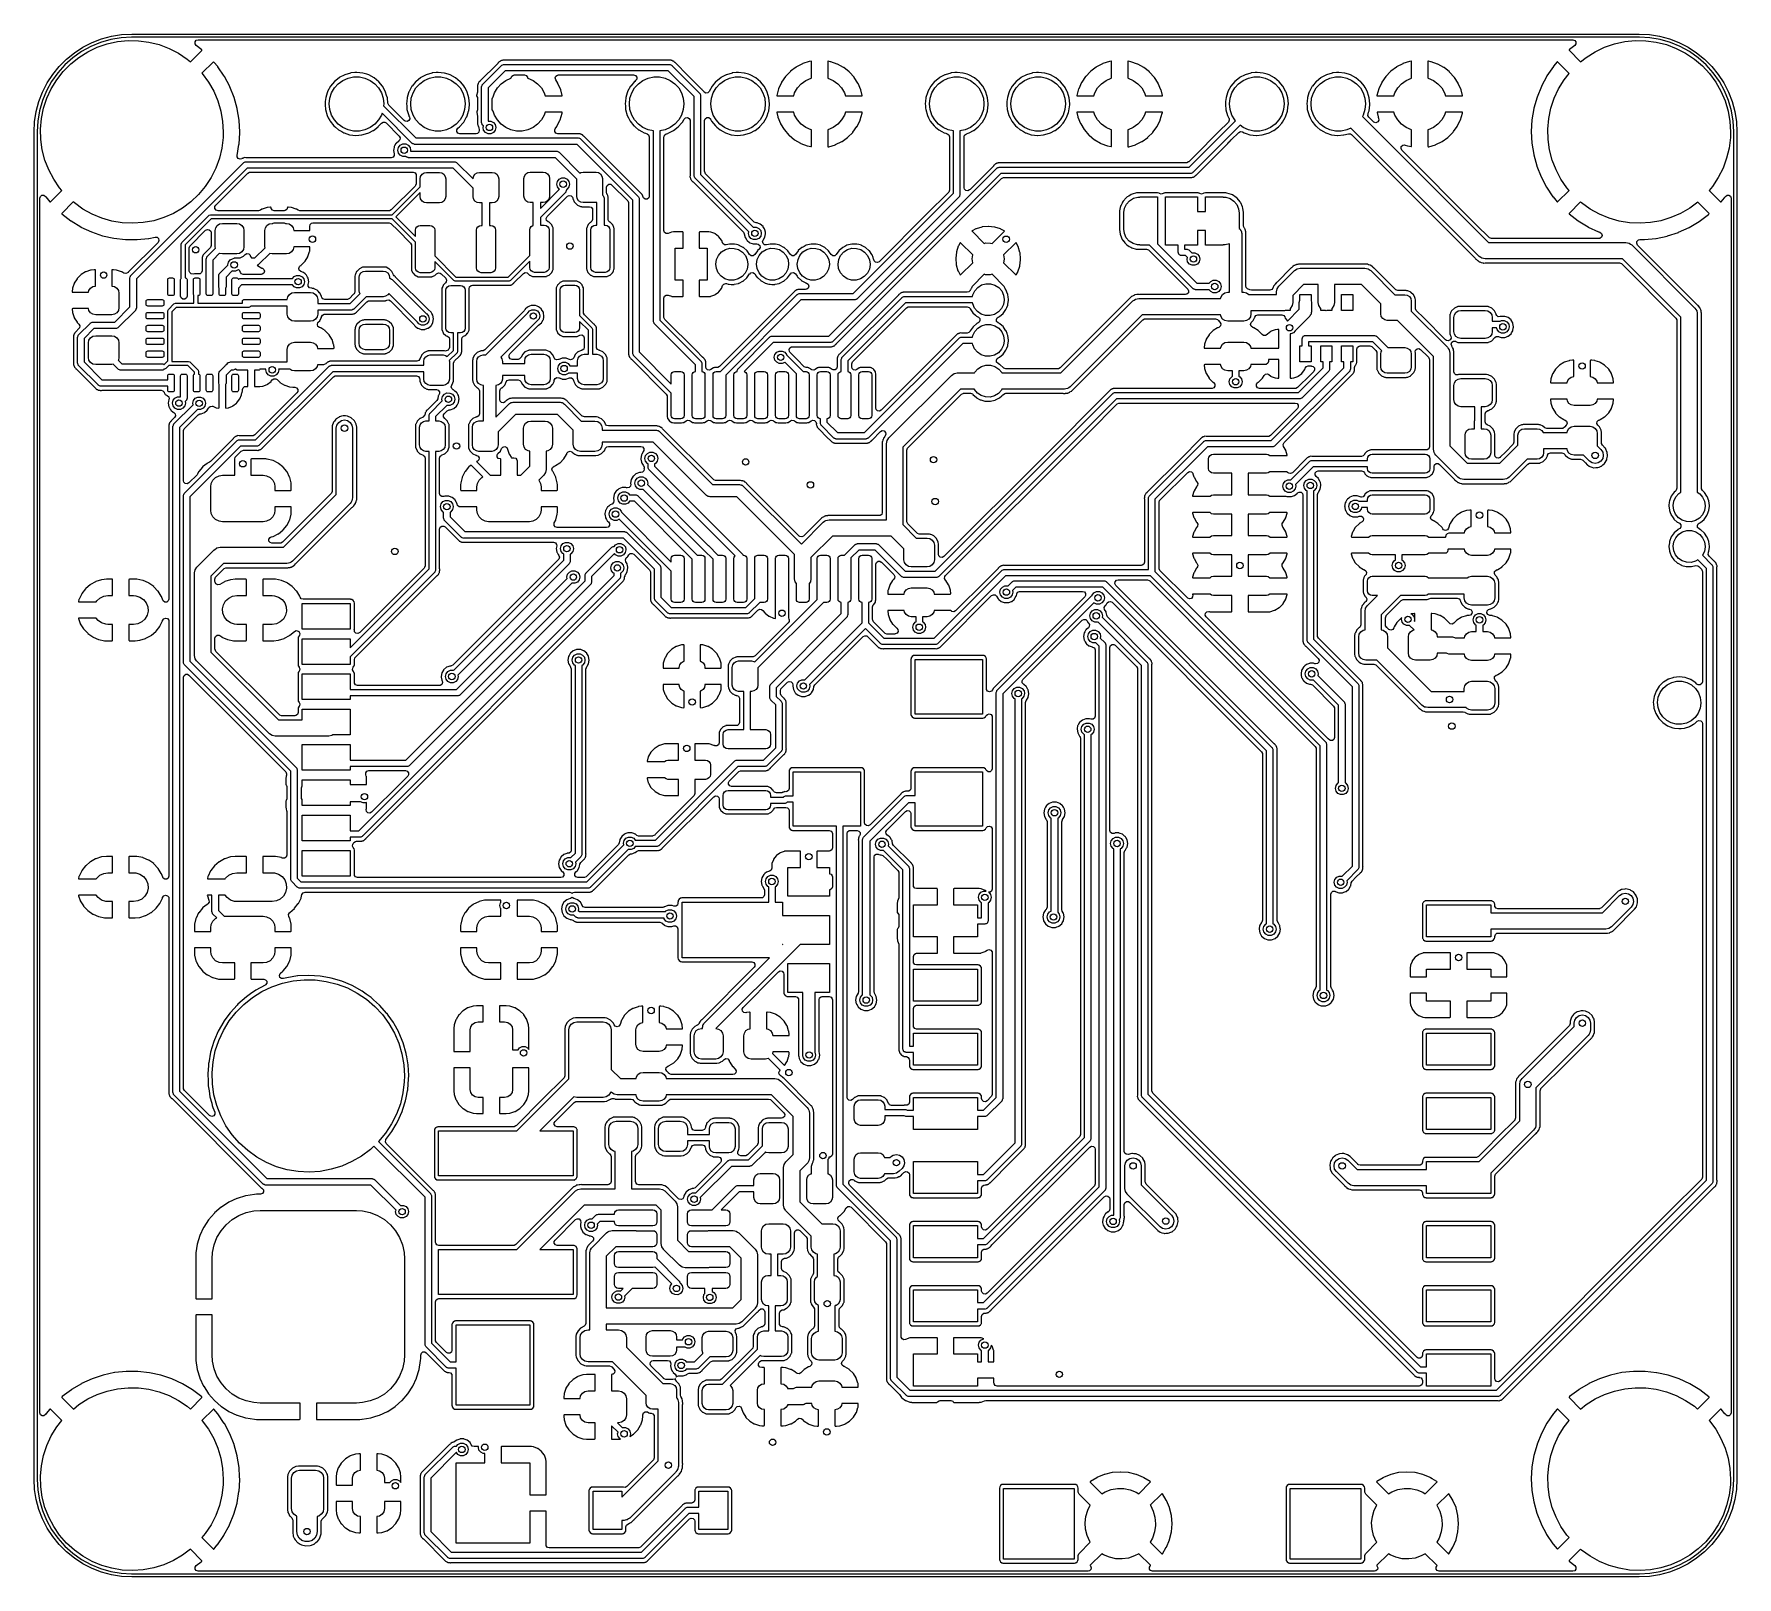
# Model space of a CAD drawing. Extents: x 3.59 to 5.68, y -3.55 to -1.66.
import ezdxf

# ---------------------------------------------------------------- set-up
doc = ezdxf.new("R2010")
doc.units = 0
doc.header["$MEASUREMENT"] = 0
doc.layers.add('BLACK', color=7, linetype='CONTINUOUS')

msp = doc.modelspace()

# ---------------------------------------------------------------- linework, layer by layer
at = {"layer": 'BLACK', "linetype": 'CONTINUOUS'}
for p, q in [((3.63498, -1.67928), (3.64553, -1.67244)), ((3.65509, -1.67163), (3.64368, -1.67794)), ((3.64553, -1.67244), (3.65672, -1.66673)), ((3.66714, -1.66663), (3.65509, -1.67163)), ((3.65672, -1.66673), (3.66846, -1.66223)), ((3.66317, -1.67255), (3.67539, -1.66836)), ((3.67968, -1.66302), (3.66714, -1.66663)), ((3.66846, -1.66223), (3.6806, -1.65898)), ((3.67539, -1.66836), (3.68801, -1.66561)), ((3.69254, -1.66084), (3.67968, -1.66302)), ((3.6806, -1.65898), (3.69301, -1.65701)), ((3.68801, -1.66561), (3.70086, -1.66433)), ((3.70518, -1.66013), (3.69254, -1.66084)), ((3.69301, -1.65701), (3.70556, -1.65635)), ((3.70086, -1.66433), (3.71378, -1.66453)), ((3.70556, -1.66029), (3.70518, -1.66013)), ((3.70556, -1.65635), (3.70556, -1.65635)), ((3.70556, -1.65635), (5.55596, -1.65635)), ((5.55596, -1.66029), (3.70556, -1.66029)), ((3.71378, -1.66453), (3.72659, -1.66622)), ((3.72659, -1.66622), (3.73912, -1.66936)), ((3.73912, -1.66936), (3.7512, -1.67393)), ((3.78309, -1.66836), (3.78314, -1.66595)), ((3.78446, -1.67034), (3.78309, -1.66836)), ((3.78314, -1.66595), (3.7846, -1.66403)), ((3.79129, -1.67554), (3.78446, -1.67034)), ((3.7846, -1.66403), (3.78682, -1.66334)), ((3.78682, -1.66334), (5.47471, -1.66334)), ((5.47706, -1.67035), (5.47058, -1.67524)), ((5.47471, -1.66334), (5.477, -1.66408)), ((5.477, -1.66408), (5.47841, -1.66603)), ((5.47841, -1.66844), (5.47706, -1.67035)), ((5.47841, -1.66603), (5.47841, -1.66844)), ((5.51356, -1.67255), (5.52578, -1.66836)), ((5.52578, -1.66836), (5.5384, -1.66561)), ((5.5384, -1.66561), (5.55126, -1.66433)), ((5.55126, -1.66433), (5.56417, -1.66453)), ((5.55596, -1.65635), (5.56851, -1.65701)), ((5.55635, -1.66013), (5.55596, -1.66029)), ((5.56898, -1.66084), (5.55635, -1.66013)), ((5.56417, -1.66453), (5.57698, -1.66622)), ((5.56851, -1.65701), (5.58092, -1.65898)), ((5.58184, -1.66302), (5.56898, -1.66084)), ((5.57698, -1.66622), (5.58951, -1.66936)), ((5.58092, -1.65898), (5.59307, -1.66223)), ((5.59438, -1.66663), (5.58184, -1.66302)), ((5.58951, -1.66936), (5.60159, -1.67393)), ((5.59307, -1.66223), (5.6048, -1.66673)), ((5.60643, -1.67162), (5.59438, -1.66663)), ((5.6048, -1.66673), (5.616, -1.67244)), ((5.61785, -1.67793), (5.60643, -1.67162)), ((5.616, -1.67244), (5.62654, -1.67928)), ((3.61633, -1.69608), (3.62522, -1.68719)), ((3.6214, -1.70223), (3.63048, -1.69305)), ((3.63304, -1.68548), (3.62331, -1.69418)), ((3.62522, -1.68719), (3.63498, -1.67928)), ((3.63048, -1.69305), (3.64056, -1.68497)), ((3.64368, -1.67794), (3.63304, -1.68548)), ((3.64056, -1.68497), (3.65151, -1.67811)), ((3.65151, -1.67811), (3.66317, -1.67255)), ((3.7512, -1.67393), (3.76268, -1.67985)), ((3.76268, -1.67985), (3.7734, -1.68706)), ((3.7734, -1.68706), (3.77739, -1.69046)), ((3.77739, -1.69046), (3.79139, -1.67647)), ((3.79145, -1.67568), (3.79129, -1.67554)), ((3.79139, -1.67647), (3.79162, -1.676)), ((3.79158, -1.6758), (3.79145, -1.67568)), ((3.7916, -1.67582), (3.79158, -1.6758)), ((3.79162, -1.676), (3.7916, -1.67582)), ((3.80558, -1.69056), (3.79164, -1.7045)), ((3.80568, -1.69049), (3.80558, -1.69056)), ((3.8058, -1.69048), (3.80568, -1.69049)), ((3.80625, -1.69076), (3.8058, -1.69048)), ((3.81095, -1.6963), (3.80625, -1.69076)), ((4.15473, -1.69241), (4.13283, -1.71431)), ((4.15503, -1.69202), (4.15473, -1.69241)), ((4.15525, -1.69178), (4.15503, -1.69202)), ((4.15545, -1.69142), (4.15525, -1.69178)), ((4.15617, -1.6909), (4.15545, -1.69142)), ((4.15664, -1.6905), (4.15617, -1.6909)), ((4.15727, -1.68987), (4.15664, -1.6905)), ((4.15765, -1.68972), (4.15727, -1.68987)), ((4.15791, -1.68955), (4.15765, -1.68972)), ((4.1582, -1.68943), (4.15791, -1.68955)), ((4.15853, -1.68919), (4.1582, -1.68943)), ((4.1594, -1.689), (4.15853, -1.68919)), ((4.15999, -1.68883), (4.1594, -1.689)), ((4.16082, -1.68851), (4.15999, -1.68883)), ((4.16239, -1.68859), (4.16082, -1.68851)), ((4.16259, -1.68859), (4.16239, -1.68859)), ((4.36409, -1.68859), (4.16259, -1.68859)), ((4.36458, -1.68853), (4.36409, -1.68859)), ((4.36491, -1.68851), (4.36458, -1.68853)), ((4.3653, -1.68841), (4.36491, -1.68851)), ((4.36571, -1.68847), (4.3653, -1.68841)), ((4.36619, -1.68855), (4.36571, -1.68847)), ((4.36571, -1.68847), (4.36571, -1.68847)), ((4.36679, -1.68859), (4.36619, -1.68855)), ((4.36769, -1.68859), (4.36679, -1.68859)), ((4.36806, -1.68876), (4.36769, -1.68859)), ((4.36837, -1.68883), (4.36806, -1.68876)), ((4.36866, -1.68894), (4.36837, -1.68883)), ((4.36906, -1.689), (4.36866, -1.68894)), ((4.36941, -1.68923), (4.36906, -1.689)), ((4.36981, -1.68949), (4.36941, -1.68923)), ((4.36941, -1.68923), (4.36941, -1.68923)), ((4.37035, -1.68978), (4.36981, -1.68949)), ((4.37117, -1.69014), (4.37035, -1.68978)), ((4.37144, -1.69045), (4.37117, -1.69014)), ((4.37221, -1.69131), (4.37144, -1.69045)), ((4.37235, -1.69145), (4.37221, -1.69131)), ((4.38866, -1.70776), (4.37235, -1.69145)), ((4.52884, -1.69275), (4.52133, -1.69666)), ((4.52914, -1.69262), (4.52884, -1.69275)), ((4.53719, -1.68999), (4.52914, -1.69262)), ((4.5375, -1.68992), (4.53719, -1.68999)), ((4.53932, -1.68964), (4.5375, -1.68992)), ((4.53957, -1.68966), (4.53932, -1.68964)), ((4.53961, -1.68969), (4.53957, -1.68966)), ((4.53978, -1.69019), (4.53961, -1.68969)), ((4.53978, -1.71023), (4.53978, -1.69019)), ((4.55985, -1.6898), (4.55978, -1.69008)), ((4.55978, -1.69008), (4.55978, -1.71023)), ((4.55986, -1.68978), (4.55985, -1.6898)), ((4.56038, -1.68971), (4.55986, -1.68978)), ((4.56332, -1.69023), (4.56038, -1.68971)), ((4.56363, -1.69032), (4.56332, -1.69023)), ((4.57162, -1.69314), (4.56363, -1.69032)), ((4.57191, -1.69327), (4.57162, -1.69314)), ((4.57932, -1.69737), (4.57191, -1.69327)), ((4.89728, -1.69275), (4.88977, -1.69666)), ((4.89758, -1.69262), (4.89728, -1.69275)), ((4.90563, -1.68999), (4.89758, -1.69262)), ((4.90594, -1.68992), (4.90563, -1.68999)), ((4.90776, -1.68964), (4.90594, -1.68992)), ((4.90801, -1.68966), (4.90776, -1.68964)), ((4.90805, -1.68969), (4.90801, -1.68966)), ((4.90821, -1.69019), (4.90805, -1.68969)), ((4.90821, -1.71023), (4.90821, -1.69019)), ((4.92828, -1.6898), (4.92821, -1.69008)), ((4.92821, -1.69008), (4.92821, -1.71023)), ((4.9283, -1.68978), (4.92828, -1.6898)), ((4.92882, -1.68971), (4.9283, -1.68978)), ((4.93176, -1.69023), (4.92882, -1.68971)), ((4.93207, -1.69032), (4.93176, -1.69023)), ((4.94005, -1.69314), (4.93207, -1.69032)), ((4.94034, -1.69327), (4.94005, -1.69314)), ((4.94776, -1.69737), (4.94034, -1.69327)), ((5.26572, -1.69275), (5.2582, -1.69666)), ((5.26601, -1.69262), (5.26572, -1.69275)), ((5.27406, -1.68999), (5.26601, -1.69262)), ((5.27437, -1.68992), (5.27406, -1.68999)), ((5.2762, -1.68964), (5.27437, -1.68992)), ((5.27645, -1.68966), (5.2762, -1.68964)), ((5.27649, -1.68969), (5.27645, -1.68966)), ((5.27665, -1.69019), (5.27649, -1.68969)), ((5.27665, -1.71023), (5.27665, -1.69019)), ((5.29672, -1.6898), (5.29665, -1.69008)), ((5.29665, -1.69008), (5.29665, -1.71023)), ((5.29674, -1.68978), (5.29672, -1.6898)), ((5.29726, -1.68971), (5.29674, -1.68978)), ((5.3002, -1.69023), (5.29726, -1.68971)), ((5.3005, -1.69032), (5.3002, -1.69023)), ((5.30849, -1.69314), (5.3005, -1.69032)), ((5.30878, -1.69327), (5.30849, -1.69314)), ((5.3162, -1.69737), (5.30878, -1.69327)), ((5.45542, -1.69058), (5.45085, -1.69594)), ((5.45551, -1.69051), (5.45542, -1.69058)), ((5.45564, -1.69049), (5.45551, -1.69051)), ((5.45611, -1.69072), (5.45564, -1.69049)), ((5.46995, -1.70457), (5.45611, -1.69072)), ((5.47016, -1.67562), (5.46991, -1.67608)), ((5.46991, -1.67608), (5.46993, -1.67626)), ((5.46993, -1.67626), (5.46995, -1.67628)), ((5.46995, -1.67628), (5.48412, -1.69045)), ((5.47042, -1.67538), (5.47016, -1.67562)), ((5.47058, -1.67524), (5.47042, -1.67538)), ((5.48412, -1.69045), (5.49096, -1.68497)), ((5.49096, -1.68497), (5.5019, -1.67811)), ((5.5019, -1.67811), (5.51356, -1.67255)), ((5.60159, -1.67393), (5.61307, -1.67985)), ((5.61307, -1.67985), (5.6238, -1.68706)), ((5.62849, -1.68548), (5.61785, -1.67793)), ((5.6238, -1.68706), (5.63362, -1.69545)), ((5.62654, -1.67928), (5.63631, -1.68719)), ((5.63821, -1.69418), (5.62849, -1.68548)), ((5.63631, -1.68719), (5.6452, -1.69608)), ((3.60157, -1.71639), (3.60842, -1.70585)), ((3.60668, -1.72341), (3.61343, -1.7124)), ((3.61462, -1.7039), (3.60707, -1.71454)), ((3.60842, -1.70585), (3.61633, -1.69608)), ((3.61343, -1.7124), (3.6214, -1.70223)), ((3.62331, -1.69418), (3.61462, -1.7039)), ((3.79164, -1.7045), (3.79202, -1.70491)), ((3.79202, -1.70491), (3.79967, -1.71532)), ((3.81108, -1.69647), (3.81095, -1.6963)), ((3.81899, -1.70816), (3.81108, -1.69647)), ((3.8191, -1.70834), (3.81899, -1.70816)), ((3.8257, -1.7208), (3.8191, -1.70834)), ((3.96001, -1.70989), (3.95443, -1.71438)), ((3.95894, -1.71726), (3.9646, -1.71315)), ((3.96016, -1.70977), (3.96001, -1.70989)), ((3.96001, -1.70989), (3.96001, -1.70989)), ((3.96685, -1.70628), (3.96016, -1.70977)), ((3.9646, -1.71315), (3.97099, -1.7103)), ((3.96703, -1.70622), (3.96685, -1.70628)), ((3.97391, -1.7042), (3.96703, -1.70622)), ((3.96703, -1.70622), (3.96703, -1.70622)), ((3.97099, -1.7103), (3.97784, -1.70885)), ((3.97409, -1.70414), (3.97391, -1.7042)), ((3.97391, -1.7042), (3.97391, -1.7042)), ((3.97428, -1.70413), (3.97409, -1.70414)), ((3.97911, -1.70369), (3.97428, -1.70413)), ((3.97428, -1.70413), (3.97428, -1.70413)), ((3.97784, -1.70885), (3.98483, -1.70885)), ((3.9816, -1.70346), (3.97911, -1.70369)), ((3.98179, -1.70348), (3.9816, -1.70346)), ((3.98892, -1.70423), (3.98179, -1.70348)), ((3.98179, -1.70348), (3.98179, -1.70348)), ((3.98483, -1.70885), (3.99168, -1.7103)), ((3.98911, -1.70425), (3.98892, -1.70423)), ((3.98892, -1.70423), (3.98892, -1.70423)), ((3.98929, -1.70431), (3.98911, -1.70425)), ((3.99403, -1.70577), (3.98929, -1.70431)), ((3.98929, -1.70431), (3.98929, -1.70431)), ((3.99168, -1.7103), (3.99807, -1.71315)), ((3.99632, -1.70648), (3.99403, -1.70577)), ((4.00296, -1.71007), (3.99632, -1.70648)), ((3.99807, -1.71315), (4.00373, -1.71726)), ((4.00877, -1.71488), (4.00296, -1.71007)), ((4.06001, -1.70989), (4.05443, -1.71438)), ((4.05894, -1.71726), (4.0646, -1.71315)), ((4.06016, -1.70977), (4.06001, -1.70989)), ((4.06001, -1.70989), (4.06001, -1.70989)), ((4.06685, -1.70628), (4.06016, -1.70977)), ((4.0646, -1.71315), (4.07099, -1.7103)), ((4.06703, -1.70622), (4.06685, -1.70628)), ((4.07391, -1.7042), (4.06703, -1.70622)), ((4.06703, -1.70622), (4.06703, -1.70622)), ((4.07099, -1.7103), (4.07784, -1.70885)), ((4.07409, -1.70414), (4.07391, -1.7042)), ((4.07391, -1.7042), (4.07391, -1.7042)), ((4.07428, -1.70413), (4.07409, -1.70414)), ((4.07911, -1.70369), (4.07428, -1.70413)), ((4.07428, -1.70413), (4.07428, -1.70413)), ((4.07784, -1.70885), (4.08483, -1.70885)), ((4.0816, -1.70346), (4.07911, -1.70369)), ((4.08179, -1.70348), (4.0816, -1.70346)), ((4.08892, -1.70423), (4.08179, -1.70348)), ((4.08179, -1.70348), (4.08179, -1.70348)), ((4.08483, -1.70885), (4.09168, -1.7103)), ((4.08911, -1.70425), (4.08892, -1.70423)), ((4.08892, -1.70423), (4.08892, -1.70423)), ((4.08929, -1.70431), (4.08911, -1.70425)), ((4.09403, -1.70577), (4.08929, -1.70431)), ((4.08929, -1.70431), (4.08929, -1.70431)), ((4.09168, -1.7103), (4.09807, -1.71315)), ((4.09632, -1.70648), (4.09403, -1.70577)), ((4.10296, -1.71007), (4.09632, -1.70648)), ((4.09807, -1.71315), (4.10373, -1.71726)), ((4.10877, -1.71488), (4.10296, -1.71007)), ((4.13614, -1.7181), (4.15947, -1.69477)), ((4.16389, -1.70149), (4.14286, -1.72251)), ((4.15894, -1.71726), (4.1646, -1.71315)), ((4.15947, -1.69477), (4.15976, -1.69462)), ((4.15976, -1.69462), (4.15994, -1.69437)), ((4.15994, -1.69437), (4.16082, -1.69408)), ((4.16082, -1.69408), (4.16164, -1.69366)), ((4.16164, -1.69366), (4.16195, -1.69371)), ((4.16195, -1.69371), (4.16226, -1.69361)), ((4.16226, -1.69361), (4.36578, -1.69361)), ((4.36415, -1.70149), (4.16389, -1.70149)), ((4.1646, -1.71315), (4.17099, -1.7103)), ((4.17099, -1.7103), (4.1714, -1.71022)), ((4.1714, -1.71022), (4.17208, -1.70811)), ((4.17208, -1.70811), (4.17403, -1.7067)), ((4.17403, -1.7067), (4.17523, -1.70651)), ((4.17523, -1.70651), (4.18744, -1.70651)), ((4.18744, -1.70651), (4.18973, -1.70725)), ((4.18973, -1.70725), (4.19114, -1.7092)), ((4.19114, -1.7092), (4.19131, -1.71022)), ((4.19131, -1.71022), (4.19168, -1.7103)), ((4.19168, -1.7103), (4.19807, -1.71315)), ((4.19807, -1.71315), (4.20373, -1.71726)), ((4.22524, -1.71019), (4.22611, -1.70795)), ((4.22586, -1.71252), (4.22524, -1.71019)), ((4.22853, -1.71664), (4.22586, -1.71252)), ((4.22611, -1.70795), (4.22813, -1.70664)), ((4.22813, -1.70664), (4.22913, -1.70651)), ((4.22913, -1.70651), (4.32159, -1.70651)), ((4.32159, -1.70651), (4.32388, -1.70725)), ((4.32403, -1.71344), (4.32287, -1.71438)), ((4.32388, -1.70725), (4.3253, -1.7092)), ((4.3253, -1.71161), (4.32403, -1.71344)), ((4.3253, -1.7092), (4.3253, -1.71161)), ((4.32738, -1.71726), (4.33304, -1.71315)), ((4.33304, -1.71315), (4.33943, -1.7103)), ((4.33943, -1.7103), (4.34628, -1.70885)), ((4.34628, -1.70885), (4.35327, -1.70885)), ((4.35327, -1.70885), (4.36012, -1.7103)), ((4.36012, -1.7103), (4.36651, -1.71315)), ((4.39584, -1.73317), (4.36415, -1.70149)), ((4.36578, -1.69361), (4.36609, -1.69371)), ((4.36609, -1.69371), (4.3664, -1.69366)), ((4.3664, -1.69366), (4.36722, -1.69408)), ((4.36651, -1.71315), (4.37217, -1.71726)), ((4.36722, -1.69408), (4.3681, -1.69437)), ((4.3681, -1.69437), (4.36828, -1.69462)), ((4.36828, -1.69462), (4.36857, -1.69477)), ((4.36857, -1.69477), (4.40256, -1.72876)), ((4.40491, -1.72401), (4.38866, -1.70776)), ((4.42845, -1.70989), (4.42287, -1.71438)), ((4.42738, -1.71726), (4.43304, -1.71315)), ((4.4286, -1.70977), (4.42845, -1.70989)), ((4.42845, -1.70989), (4.42845, -1.70989)), ((4.43529, -1.70628), (4.4286, -1.70977)), ((4.43304, -1.71315), (4.43943, -1.7103)), ((4.43547, -1.70622), (4.43529, -1.70628)), ((4.44235, -1.7042), (4.43547, -1.70622)), ((4.43547, -1.70622), (4.43547, -1.70622)), ((4.43943, -1.7103), (4.44628, -1.70885)), ((4.44253, -1.70414), (4.44235, -1.7042)), ((4.44235, -1.7042), (4.44235, -1.7042)), ((4.44272, -1.70413), (4.44253, -1.70414)), ((4.44755, -1.70369), (4.44272, -1.70413)), ((4.44272, -1.70413), (4.44272, -1.70413)), ((4.44628, -1.70885), (4.45327, -1.70885)), ((4.45005, -1.70346), (4.44755, -1.70369)), ((4.45024, -1.70348), (4.45005, -1.70346)), ((4.45736, -1.70423), (4.45024, -1.70348)), ((4.45024, -1.70348), (4.45024, -1.70348)), ((4.45327, -1.70885), (4.46012, -1.7103)), ((4.45755, -1.70425), (4.45736, -1.70423)), ((4.45736, -1.70423), (4.45736, -1.70423)), ((4.45773, -1.70431), (4.45755, -1.70425)), ((4.46247, -1.70577), (4.45773, -1.70431)), ((4.45773, -1.70431), (4.45773, -1.70431)), ((4.46012, -1.7103), (4.46651, -1.71315)), ((4.46476, -1.70648), (4.46247, -1.70577)), ((4.4714, -1.71007), (4.46476, -1.70648)), ((4.46651, -1.71315), (4.47217, -1.71726)), ((4.47722, -1.71488), (4.4714, -1.71007)), ((4.50799, -1.7085), (4.50322, -1.7155)), ((4.50819, -1.70825), (4.50799, -1.7085)), ((4.51405, -1.70213), (4.50819, -1.70825)), ((4.51429, -1.70192), (4.51405, -1.70213)), ((4.52106, -1.69683), (4.51429, -1.70192)), ((4.52133, -1.69666), (4.52106, -1.69683)), ((4.52738, -1.71726), (4.53304, -1.71315)), ((4.53304, -1.71315), (4.53943, -1.7103)), ((4.53943, -1.7103), (4.53978, -1.71023)), ((4.55978, -1.71023), (4.56012, -1.7103)), ((4.56012, -1.7103), (4.56651, -1.71315)), ((4.56651, -1.71315), (4.57217, -1.71726)), ((4.57959, -1.69754), (4.57932, -1.69737)), ((4.58624, -1.7028), (4.57959, -1.69754)), ((4.58647, -1.70301), (4.58624, -1.7028)), ((4.59217, -1.70928), (4.58647, -1.70301)), ((4.59237, -1.70953), (4.59217, -1.70928)), ((4.59697, -1.71664), (4.59237, -1.70953)), ((4.69689, -1.70989), (4.6913, -1.71438)), ((4.69582, -1.71726), (4.70148, -1.71315)), ((4.69704, -1.70977), (4.69689, -1.70989)), ((4.69689, -1.70989), (4.69689, -1.70989)), ((4.70373, -1.70628), (4.69704, -1.70977)), ((4.70148, -1.71315), (4.70787, -1.7103)), ((4.70391, -1.70622), (4.70373, -1.70628)), ((4.71078, -1.7042), (4.70391, -1.70622)), ((4.70391, -1.70622), (4.70391, -1.70622)), ((4.70787, -1.7103), (4.71471, -1.70885)), ((4.71097, -1.70414), (4.71078, -1.7042)), ((4.71078, -1.7042), (4.71078, -1.7042)), ((4.71116, -1.70413), (4.71097, -1.70414)), ((4.71599, -1.70369), (4.71116, -1.70413)), ((4.71116, -1.70413), (4.71116, -1.70413)), ((4.71471, -1.70885), (4.72171, -1.70885)), ((4.71848, -1.70346), (4.71599, -1.70369)), ((4.71867, -1.70348), (4.71848, -1.70346)), ((4.7258, -1.70423), (4.71867, -1.70348)), ((4.71867, -1.70348), (4.71867, -1.70348)), ((4.72171, -1.70885), (4.72855, -1.7103)), ((4.72599, -1.70425), (4.7258, -1.70423)), ((4.7258, -1.70423), (4.7258, -1.70423)), ((4.72617, -1.70431), (4.72599, -1.70425)), ((4.73091, -1.70577), (4.72617, -1.70431)), ((4.72617, -1.70431), (4.72617, -1.70431)), ((4.72855, -1.7103), (4.73494, -1.71315)), ((4.7332, -1.70648), (4.73091, -1.70577)), ((4.73984, -1.71007), (4.7332, -1.70648)), ((4.73494, -1.71315), (4.7406, -1.71726)), ((4.74565, -1.71488), (4.73984, -1.71007)), ((4.79689, -1.70989), (4.7913, -1.71438)), ((4.79582, -1.71726), (4.80148, -1.71315)), ((4.79704, -1.70977), (4.79689, -1.70989)), ((4.79689, -1.70989), (4.79689, -1.70989)), ((4.80373, -1.70628), (4.79704, -1.70977)), ((4.80148, -1.71315), (4.80787, -1.7103)), ((4.80391, -1.70622), (4.80373, -1.70628)), ((4.81078, -1.7042), (4.80391, -1.70622)), ((4.80391, -1.70622), (4.80391, -1.70622)), ((4.80787, -1.7103), (4.81471, -1.70885)), ((4.81097, -1.70414), (4.81078, -1.7042)), ((4.81078, -1.7042), (4.81078, -1.7042)), ((4.81116, -1.70413), (4.81097, -1.70414)), ((4.81599, -1.70369), (4.81116, -1.70413)), ((4.81116, -1.70413), (4.81116, -1.70413)), ((4.81471, -1.70885), (4.82171, -1.70885)), ((4.81848, -1.70346), (4.81599, -1.70369)), ((4.81867, -1.70348), (4.81848, -1.70346)), ((4.8258, -1.70423), (4.81867, -1.70348)), ((4.81867, -1.70348), (4.81867, -1.70348)), ((4.82171, -1.70885), (4.82855, -1.7103)), ((4.82599, -1.70425), (4.8258, -1.70423)), ((4.8258, -1.70423), (4.8258, -1.70423)), ((4.82617, -1.70431), (4.82599, -1.70425)), ((4.83091, -1.70577), (4.82617, -1.70431)), ((4.82617, -1.70431), (4.82617, -1.70431)), ((4.82855, -1.7103), (4.83494, -1.71315)), ((4.8332, -1.70648), (4.83091, -1.70577)), ((4.83984, -1.71007), (4.8332, -1.70648)), ((4.83494, -1.71315), (4.8406, -1.71726)), ((4.84565, -1.71488), (4.83984, -1.71007)), ((4.87643, -1.7085), (4.87166, -1.7155)), ((4.87663, -1.70825), (4.87643, -1.7085)), ((4.88248, -1.70213), (4.87663, -1.70825)), ((4.88272, -1.70192), (4.88248, -1.70213)), ((4.8895, -1.69683), (4.88272, -1.70192)), ((4.88977, -1.69666), (4.8895, -1.69683)), ((4.89582, -1.71726), (4.90148, -1.71315)), ((4.90148, -1.71315), (4.90787, -1.7103)), ((4.90787, -1.7103), (4.90821, -1.71023)), ((4.92821, -1.71023), (4.92855, -1.7103)), ((4.92855, -1.7103), (4.93494, -1.71315)), ((4.93494, -1.71315), (4.9406, -1.71726)), ((4.94803, -1.69754), (4.94776, -1.69737)), ((4.95467, -1.7028), (4.94803, -1.69754)), ((4.95491, -1.70301), (4.95467, -1.7028)), ((4.96061, -1.70928), (4.95491, -1.70301)), ((4.9608, -1.70953), (4.96061, -1.70928)), ((4.96541, -1.71664), (4.9608, -1.70953)), ((5.06533, -1.70989), (5.05974, -1.71438)), ((5.06426, -1.71726), (5.06992, -1.71315)), ((5.06548, -1.70977), (5.06533, -1.70989)), ((5.06533, -1.70989), (5.06533, -1.70989)), ((5.07216, -1.70628), (5.06548, -1.70977)), ((5.06992, -1.71315), (5.07631, -1.7103)), ((5.07235, -1.70622), (5.07216, -1.70628)), ((5.07922, -1.7042), (5.07235, -1.70622)), ((5.07235, -1.70622), (5.07235, -1.70622)), ((5.07631, -1.7103), (5.08315, -1.70885)), ((5.0794, -1.70414), (5.07922, -1.7042)), ((5.07922, -1.7042), (5.07922, -1.7042)), ((5.07959, -1.70413), (5.0794, -1.70414)), ((5.08443, -1.70369), (5.07959, -1.70413)), ((5.07959, -1.70413), (5.07959, -1.70413)), ((5.08315, -1.70885), (5.09015, -1.70885)), ((5.08692, -1.70346), (5.08443, -1.70369)), ((5.08711, -1.70348), (5.08692, -1.70346)), ((5.09424, -1.70423), (5.08711, -1.70348)), ((5.08711, -1.70348), (5.08711, -1.70348)), ((5.09015, -1.70885), (5.09699, -1.7103)), ((5.09443, -1.70425), (5.09424, -1.70423)), ((5.09424, -1.70423), (5.09424, -1.70423)), ((5.09461, -1.70431), (5.09443, -1.70425)), ((5.09934, -1.70577), (5.09461, -1.70431)), ((5.09461, -1.70431), (5.09461, -1.70431)), ((5.09699, -1.7103), (5.10338, -1.71315)), ((5.10163, -1.70648), (5.09934, -1.70577)), ((5.10827, -1.71007), (5.10163, -1.70648)), ((5.10338, -1.71315), (5.10904, -1.71726)), ((5.11409, -1.71488), (5.10827, -1.71007)), ((5.16533, -1.70989), (5.15974, -1.71438)), ((5.16426, -1.71726), (5.16992, -1.71315)), ((5.16548, -1.70977), (5.16533, -1.70989)), ((5.16533, -1.70989), (5.16533, -1.70989)), ((5.17216, -1.70628), (5.16548, -1.70977)), ((5.16992, -1.71315), (5.17631, -1.7103)), ((5.17235, -1.70622), (5.17216, -1.70628)), ((5.17922, -1.7042), (5.17235, -1.70622)), ((5.17235, -1.70622), (5.17235, -1.70622)), ((5.17631, -1.7103), (5.18315, -1.70885)), ((5.1794, -1.70414), (5.17922, -1.7042)), ((5.17922, -1.7042), (5.17922, -1.7042)), ((5.17959, -1.70413), (5.1794, -1.70414)), ((5.18443, -1.70369), (5.17959, -1.70413)), ((5.17959, -1.70413), (5.17959, -1.70413)), ((5.18315, -1.70885), (5.19015, -1.70885)), ((5.18692, -1.70346), (5.18443, -1.70369)), ((5.18711, -1.70348), (5.18692, -1.70346)), ((5.19424, -1.70423), (5.18711, -1.70348)), ((5.18711, -1.70348), (5.18711, -1.70348)), ((5.19015, -1.70885), (5.19699, -1.7103)), ((5.19443, -1.70425), (5.19424, -1.70423)), ((5.19424, -1.70423), (5.19424, -1.70423)), ((5.19461, -1.70431), (5.19443, -1.70425)), ((5.19934, -1.70577), (5.19461, -1.70431)), ((5.19461, -1.70431), (5.19461, -1.70431)), ((5.19699, -1.7103), (5.20338, -1.71315)), ((5.20163, -1.70648), (5.19934, -1.70577)), ((5.20827, -1.71007), (5.20163, -1.70648)), ((5.20338, -1.71315), (5.20904, -1.71726)), ((5.21409, -1.71488), (5.20827, -1.71007)), ((5.24487, -1.7085), (5.24009, -1.7155)), ((5.24507, -1.70825), (5.24487, -1.7085)), ((5.25092, -1.70213), (5.24507, -1.70825)), ((5.25116, -1.70192), (5.25092, -1.70213)), ((5.25793, -1.69683), (5.25116, -1.70192)), ((5.2582, -1.69666), (5.25793, -1.69683)), ((5.26426, -1.71726), (5.26992, -1.71315)), ((5.26992, -1.71315), (5.27631, -1.7103)), ((5.27631, -1.7103), (5.27665, -1.71023)), ((5.29665, -1.71023), (5.29699, -1.7103)), ((5.29699, -1.7103), (5.30338, -1.71315)), ((5.30338, -1.71315), (5.30904, -1.71726)), ((5.31646, -1.69754), (5.3162, -1.69737)), ((5.32311, -1.7028), (5.31646, -1.69754)), ((5.32335, -1.70301), (5.32311, -1.7028)), ((5.32905, -1.70928), (5.32335, -1.70301)), ((5.32924, -1.70953), (5.32905, -1.70928)), ((5.33384, -1.71664), (5.32924, -1.70953)), ((5.44266, -1.70794), (5.43601, -1.72039)), ((5.44277, -1.70776), (5.44266, -1.70794)), ((5.45072, -1.6961), (5.44277, -1.70776)), ((5.45085, -1.69594), (5.45072, -1.6961)), ((5.45707, -1.72341), (5.46382, -1.7124)), ((5.46382, -1.7124), (5.46995, -1.70457)), ((5.63362, -1.69545), (5.64241, -1.70491)), ((5.64691, -1.7039), (5.63821, -1.69418)), ((5.64241, -1.70491), (5.65006, -1.71532)), ((5.6452, -1.69608), (5.65311, -1.70585)), ((5.65445, -1.71454), (5.64691, -1.7039)), ((5.65311, -1.70585), (5.65995, -1.71639)), ((3.59136, -1.73932), (3.59587, -1.72759)), ((3.60076, -1.72596), (3.59577, -1.73801)), ((3.59587, -1.72759), (3.60157, -1.71639)), ((3.59718, -1.74739), (3.60124, -1.73513)), ((3.60707, -1.71454), (3.60076, -1.72596)), ((3.60124, -1.73513), (3.60668, -1.72341)), ((3.79967, -1.71532), (3.80607, -1.72654)), ((3.80607, -1.72654), (3.81113, -1.73843)), ((3.82579, -1.721), (3.8257, -1.7208)), ((3.83101, -1.7341), (3.82579, -1.721)), ((3.83107, -1.73431), (3.83101, -1.7341)), ((3.83485, -1.7479), (3.83107, -1.73431)), ((3.94349, -1.73428), (3.94295, -1.73908)), ((3.94351, -1.73409), (3.94349, -1.73428)), ((3.94349, -1.73428), (3.94349, -1.73428)), ((3.94532, -1.72839), (3.94351, -1.73409)), ((3.94573, -1.72708), (3.94532, -1.72839)), ((3.94579, -1.7269), (3.94573, -1.72708)), ((3.94573, -1.72708), (3.94573, -1.72708)), ((3.94943, -1.72028), (3.94579, -1.7269)), ((3.9486, -1.73517), (3.95076, -1.72852)), ((3.94955, -1.72014), (3.94943, -1.72028)), ((3.95416, -1.71465), (3.94955, -1.72014)), ((3.95076, -1.72852), (3.95426, -1.72246)), ((3.95428, -1.7145), (3.95416, -1.71465)), ((3.95416, -1.71465), (3.95416, -1.71465)), ((3.95426, -1.72246), (3.95894, -1.71726)), ((3.95443, -1.71438), (3.95428, -1.7145)), ((3.95443, -1.71438), (3.95443, -1.71438)), ((4.00373, -1.71726), (4.00841, -1.72246)), ((4.00841, -1.72246), (4.01191, -1.72852)), ((4.00889, -1.71503), (4.00877, -1.71488)), ((4.01334, -1.72048), (4.00889, -1.71503)), ((4.00889, -1.71503), (4.00889, -1.71503)), ((4.01191, -1.72852), (4.01407, -1.73517)), ((4.01354, -1.72073), (4.01334, -1.72048)), ((4.01363, -1.7209), (4.01354, -1.72073)), ((4.01425, -1.72206), (4.01363, -1.7209)), ((4.01363, -1.7209), (4.01363, -1.7209)), ((4.01709, -1.72739), (4.01425, -1.72206)), ((4.01714, -1.72758), (4.01709, -1.72739)), ((4.01836, -1.7316), (4.01714, -1.72758)), ((4.01714, -1.72758), (4.01714, -1.72758)), ((4.01927, -1.73462), (4.01836, -1.7316)), ((4.01929, -1.73481), (4.01927, -1.73462)), ((4.01992, -1.74123), (4.01929, -1.73481)), ((4.01929, -1.73481), (4.01929, -1.73481)), ((4.04349, -1.73428), (4.04295, -1.73908)), ((4.04351, -1.73409), (4.04349, -1.73428)), ((4.04349, -1.73428), (4.04349, -1.73428)), ((4.04532, -1.72839), (4.04351, -1.73409)), ((4.04573, -1.72708), (4.04532, -1.72839)), ((4.04579, -1.7269), (4.04573, -1.72708)), ((4.04573, -1.72708), (4.04573, -1.72708)), ((4.04943, -1.72028), (4.04579, -1.7269)), ((4.0486, -1.73517), (4.05076, -1.72852)), ((4.04955, -1.72014), (4.04943, -1.72028)), ((4.05416, -1.71465), (4.04955, -1.72014)), ((4.05076, -1.72852), (4.05426, -1.72246)), ((4.05428, -1.7145), (4.05416, -1.71465)), ((4.05416, -1.71465), (4.05416, -1.71465)), ((4.05426, -1.72246), (4.05894, -1.71726)), ((4.05443, -1.71438), (4.05428, -1.7145)), ((4.05443, -1.71438), (4.05443, -1.71438)), ((4.10373, -1.71726), (4.10841, -1.72246)), ((4.10841, -1.72246), (4.11191, -1.72852)), ((4.10889, -1.71503), (4.10877, -1.71488)), ((4.11334, -1.72048), (4.10889, -1.71503)), ((4.10889, -1.71503), (4.10889, -1.71503)), ((4.11191, -1.72852), (4.11407, -1.73517)), ((4.11354, -1.72073), (4.11334, -1.72048)), ((4.11363, -1.7209), (4.11354, -1.72073)), ((4.11425, -1.72206), (4.11363, -1.7209)), ((4.11363, -1.7209), (4.11363, -1.7209)), ((4.11709, -1.72739), (4.11425, -1.72206)), ((4.11714, -1.72758), (4.11709, -1.72739)), ((4.11836, -1.7316), (4.11714, -1.72758)), ((4.11714, -1.72758), (4.11714, -1.72758)), ((4.11927, -1.73462), (4.11836, -1.7316)), ((4.11929, -1.73481), (4.11927, -1.73462)), ((4.11963, -1.73833), (4.11929, -1.73481)), ((4.11929, -1.73481), (4.11929, -1.73481)), ((4.12983, -1.72779), (4.12874, -1.73171)), ((4.12874, -1.73171), (4.12884, -1.73219)), ((4.12884, -1.73219), (4.12988, -1.73401)), ((4.12992, -1.72048), (4.12978, -1.72136)), ((4.12978, -1.72136), (4.12989, -1.72176)), ((4.12997, -1.72675), (4.12983, -1.72779)), ((4.12988, -1.73401), (4.12997, -1.73481)), ((4.12989, -1.72176), (4.1299, -1.72209)), ((4.1299, -1.72209), (4.12997, -1.72257)), ((4.12997, -1.71987), (4.12992, -1.72048)), ((4.13014, -1.7186), (4.12997, -1.71898)), ((4.12997, -1.71898), (4.12997, -1.71987)), ((4.12997, -1.72257), (4.12997, -1.72675)), ((4.12997, -1.73481), (4.12997, -1.74955)), ((4.1302, -1.7183), (4.13014, -1.7186)), ((4.13031, -1.718), (4.1302, -1.7183)), ((4.13038, -1.7176), (4.13031, -1.718)), ((4.1306, -1.71726), (4.13038, -1.7176)), ((4.13086, -1.71685), (4.1306, -1.71726)), ((4.1306, -1.71726), (4.1306, -1.71726)), ((4.13115, -1.71631), (4.13086, -1.71685)), ((4.13152, -1.7155), (4.13115, -1.71631)), ((4.13268, -1.71445), (4.13152, -1.7155)), ((4.13283, -1.71431), (4.13268, -1.71445)), ((4.13499, -1.72088), (4.13509, -1.72058)), ((4.13499, -1.76533), (4.13499, -1.72088)), ((4.13504, -1.72027), (4.13546, -1.71944)), ((4.13509, -1.72058), (4.13504, -1.72027)), ((4.13546, -1.71944), (4.13574, -1.71857)), ((4.13574, -1.71857), (4.136, -1.71838)), ((4.136, -1.71838), (4.13614, -1.7181)), ((4.14286, -1.72251), (4.14286, -1.76328)), ((4.14788, -1.73603), (4.14863, -1.73374)), ((4.14863, -1.73374), (4.1492, -1.73332)), ((4.1492, -1.73332), (4.15076, -1.72852)), ((4.15076, -1.72852), (4.15426, -1.72246)), ((4.15426, -1.72246), (4.15894, -1.71726)), ((4.20373, -1.71726), (4.20841, -1.72246)), ((4.20841, -1.72246), (4.21191, -1.72852)), ((4.21191, -1.72852), (4.21308, -1.73213)), ((4.21308, -1.73213), (4.23333, -1.73213)), ((4.22868, -1.71693), (4.22853, -1.71664)), ((4.23206, -1.72469), (4.22868, -1.71693)), ((4.23216, -1.725), (4.23206, -1.72469)), ((4.23382, -1.7316), (4.23216, -1.725)), ((4.23333, -1.73213), (4.2338, -1.73198)), ((4.2338, -1.73198), (4.23382, -1.7316)), ((4.31193, -1.73428), (4.31139, -1.73908)), ((4.31195, -1.73409), (4.31193, -1.73428)), ((4.31193, -1.73428), (4.31193, -1.73428)), ((4.31376, -1.72839), (4.31195, -1.73409)), ((4.31417, -1.72708), (4.31376, -1.72839)), ((4.31423, -1.7269), (4.31417, -1.72708)), ((4.31417, -1.72708), (4.31417, -1.72708)), ((4.31787, -1.72028), (4.31423, -1.7269)), ((4.31704, -1.73517), (4.3192, -1.72852)), ((4.31799, -1.72014), (4.31787, -1.72028)), ((4.3226, -1.71465), (4.31799, -1.72014)), ((4.3192, -1.72852), (4.3227, -1.72246)), ((4.32272, -1.7145), (4.3226, -1.71465)), ((4.3226, -1.71465), (4.3226, -1.71465)), ((4.3227, -1.72246), (4.32738, -1.71726)), ((4.32287, -1.71438), (4.32272, -1.7145)), ((4.32287, -1.71438), (4.32287, -1.71438)), ((4.37217, -1.71726), (4.37685, -1.72246)), ((4.37685, -1.72246), (4.38035, -1.72852)), ((4.38035, -1.72852), (4.38251, -1.73517)), ((4.39584, -1.83031), (4.39584, -1.73317)), ((4.40256, -1.72876), (4.4027, -1.72904)), ((4.4027, -1.72904), (4.40296, -1.72923)), ((4.40296, -1.72923), (4.40325, -1.73011)), ((4.40325, -1.73011), (4.40366, -1.73093)), ((4.40366, -1.73093), (4.40361, -1.73124)), ((4.40361, -1.73124), (4.40371, -1.73154)), ((4.40371, -1.73154), (4.40371, -1.82868)), ((4.4053, -1.72431), (4.40491, -1.72401)), ((4.40555, -1.72453), (4.4053, -1.72431)), ((4.4059, -1.72474), (4.40555, -1.72453)), ((4.40614, -1.72507), (4.4059, -1.72474)), ((4.40643, -1.72546), (4.40614, -1.72507)), ((4.40682, -1.72593), (4.40643, -1.72546)), ((4.40746, -1.72656), (4.40682, -1.72593)), ((4.4076, -1.72694), (4.40746, -1.72656)), ((4.40763, -1.72699), (4.4076, -1.72694)), ((4.40806, -1.72753), (4.40763, -1.72699)), ((4.41017, -1.72869), (4.40806, -1.72753)), ((4.41256, -1.72839), (4.41017, -1.72869)), ((4.41432, -1.72674), (4.41256, -1.72839)), ((4.41778, -1.72045), (4.41432, -1.72674)), ((4.41704, -1.73517), (4.4192, -1.72852)), ((4.41787, -1.72028), (4.41778, -1.72045)), ((4.41778, -1.72045), (4.41778, -1.72045)), ((4.41799, -1.72014), (4.41787, -1.72028)), ((4.4226, -1.71465), (4.41799, -1.72014)), ((4.4192, -1.72852), (4.4227, -1.72246)), ((4.42272, -1.7145), (4.4226, -1.71465)), ((4.4226, -1.71465), (4.4226, -1.71465)), ((4.4227, -1.72246), (4.42738, -1.71726)), ((4.42287, -1.71438), (4.42272, -1.7145)), ((4.42287, -1.71438), (4.42287, -1.71438)), ((4.47217, -1.71726), (4.47685, -1.72246)), ((4.47685, -1.72246), (4.48035, -1.72852)), ((4.47734, -1.71503), (4.47722, -1.71488)), ((4.48178, -1.72048), (4.47734, -1.71503)), ((4.47734, -1.71503), (4.47734, -1.71503)), ((4.48035, -1.72852), (4.48251, -1.73517)), ((4.48199, -1.72073), (4.48178, -1.72048)), ((4.48207, -1.7209), (4.48199, -1.72073)), ((4.48269, -1.72206), (4.48207, -1.7209)), ((4.48207, -1.7209), (4.48207, -1.7209)), ((4.48553, -1.72739), (4.48269, -1.72206)), ((4.48558, -1.72758), (4.48553, -1.72739)), ((4.4868, -1.7316), (4.48558, -1.72758)), ((4.48558, -1.72758), (4.48558, -1.72758)), ((4.48683, -1.73171), (4.4868, -1.7316)), ((4.48771, -1.73462), (4.48683, -1.73171)), ((4.48773, -1.73481), (4.48771, -1.73462)), ((4.48807, -1.73833), (4.48773, -1.73481)), ((4.48773, -1.73481), (4.48773, -1.73481)), ((4.49938, -1.72376), (4.49718, -1.73171)), ((4.49718, -1.73171), (4.49725, -1.73203)), ((4.49725, -1.73203), (4.49732, -1.73209)), ((4.49732, -1.73209), (4.49748, -1.73213)), ((4.49748, -1.73213), (4.51803, -1.73213)), ((4.49949, -1.72346), (4.49938, -1.72376)), ((4.50306, -1.71578), (4.49949, -1.72346)), ((4.50322, -1.7155), (4.50306, -1.71578)), ((4.51803, -1.73213), (4.5192, -1.72852)), ((4.5192, -1.72852), (4.5227, -1.72246)), ((4.5227, -1.72246), (4.52738, -1.71726)), ((4.57217, -1.71726), (4.57685, -1.72246)), ((4.57685, -1.72246), (4.58035, -1.72852)), ((4.58035, -1.72852), (4.58152, -1.73213)), ((4.58152, -1.73213), (4.60177, -1.73213)), ((4.59712, -1.71693), (4.59697, -1.71664)), ((4.6005, -1.72469), (4.59712, -1.71693)), ((4.6006, -1.725), (4.6005, -1.72469)), ((4.60226, -1.7316), (4.6006, -1.725)), ((4.60177, -1.73213), (4.60225, -1.73198)), ((4.60225, -1.73198), (4.60226, -1.7316)), ((4.68037, -1.73428), (4.67983, -1.73908)), ((4.68039, -1.73409), (4.68037, -1.73428)), ((4.68037, -1.73428), (4.68037, -1.73428)), ((4.6822, -1.72839), (4.68039, -1.73409)), ((4.68261, -1.72708), (4.6822, -1.72839)), ((4.68267, -1.7269), (4.68261, -1.72708)), ((4.68261, -1.72708), (4.68261, -1.72708)), ((4.68631, -1.72028), (4.68267, -1.7269)), ((4.68548, -1.73517), (4.68764, -1.72852)), ((4.68643, -1.72014), (4.68631, -1.72028)), ((4.69103, -1.71465), (4.68643, -1.72014)), ((4.68764, -1.72852), (4.69114, -1.72246)), ((4.69116, -1.7145), (4.69103, -1.71465)), ((4.69103, -1.71465), (4.69103, -1.71465)), ((4.69114, -1.72246), (4.69582, -1.71726)), ((4.6913, -1.71438), (4.69116, -1.7145)), ((4.6913, -1.71438), (4.6913, -1.71438)), ((4.7406, -1.71726), (4.74529, -1.72246)), ((4.74529, -1.72246), (4.74878, -1.72852)), ((4.74577, -1.71503), (4.74565, -1.71488)), ((4.75022, -1.72048), (4.74577, -1.71503)), ((4.74577, -1.71503), (4.74577, -1.71503)), ((4.74878, -1.72852), (4.75095, -1.73517)), ((4.75042, -1.72073), (4.75022, -1.72048)), ((4.75051, -1.7209), (4.75042, -1.72073)), ((4.75113, -1.72206), (4.75051, -1.7209)), ((4.75051, -1.7209), (4.75051, -1.7209)), ((4.75397, -1.72739), (4.75113, -1.72206)), ((4.75402, -1.72758), (4.75397, -1.72739)), ((4.75523, -1.7316), (4.75402, -1.72758)), ((4.75402, -1.72758), (4.75402, -1.72758)), ((4.75615, -1.73462), (4.75523, -1.7316)), ((4.75617, -1.73481), (4.75615, -1.73462)), ((4.75651, -1.73833), (4.75617, -1.73481)), ((4.75617, -1.73481), (4.75617, -1.73481)), ((4.78037, -1.73428), (4.77983, -1.73908)), ((4.78039, -1.73409), (4.78037, -1.73428)), ((4.78037, -1.73428), (4.78037, -1.73428)), ((4.7822, -1.72839), (4.78039, -1.73409)), ((4.78261, -1.72708), (4.7822, -1.72839)), ((4.78267, -1.7269), (4.78261, -1.72708)), ((4.78261, -1.72708), (4.78261, -1.72708)), ((4.78631, -1.72028), (4.78267, -1.7269)), ((4.78548, -1.73517), (4.78764, -1.72852)), ((4.78643, -1.72014), (4.78631, -1.72028)), ((4.79103, -1.71465), (4.78643, -1.72014)), ((4.78764, -1.72852), (4.79114, -1.72246)), ((4.79116, -1.7145), (4.79103, -1.71465)), ((4.79103, -1.71465), (4.79103, -1.71465)), ((4.79114, -1.72246), (4.79582, -1.71726)), ((4.7913, -1.71438), (4.79116, -1.7145)), ((4.7913, -1.71438), (4.7913, -1.71438)), ((4.8406, -1.71726), (4.84529, -1.72246)), ((4.84529, -1.72246), (4.84878, -1.72852)), ((4.84577, -1.71503), (4.84565, -1.71488)), ((4.85022, -1.72048), (4.84577, -1.71503)), ((4.84577, -1.71503), (4.84577, -1.71503)), ((4.84878, -1.72852), (4.85095, -1.73517)), ((4.85042, -1.72073), (4.85022, -1.72048)), ((4.85051, -1.7209), (4.85042, -1.72073)), ((4.85113, -1.72206), (4.85051, -1.7209)), ((4.85051, -1.7209), (4.85051, -1.7209)), ((4.85397, -1.72739), (4.85113, -1.72206)), ((4.85402, -1.72758), (4.85397, -1.72739)), ((4.85523, -1.7316), (4.85402, -1.72758)), ((4.85402, -1.72758), (4.85402, -1.72758)), ((4.85527, -1.73171), (4.85523, -1.7316)), ((4.85615, -1.73462), (4.85527, -1.73171)), ((4.85617, -1.73481), (4.85615, -1.73462)), ((4.85651, -1.73833), (4.85617, -1.73481)), ((4.85617, -1.73481), (4.85617, -1.73481)), ((4.86782, -1.72376), (4.86562, -1.73171)), ((4.86562, -1.73171), (4.86568, -1.73203)), ((4.86568, -1.73203), (4.86575, -1.73209)), ((4.86575, -1.73209), (4.86592, -1.73213)), ((4.86592, -1.73213), (4.88647, -1.73213)), ((4.86793, -1.72346), (4.86782, -1.72376)), ((4.8715, -1.71578), (4.86793, -1.72346)), ((4.87166, -1.7155), (4.8715, -1.71578)), ((4.88647, -1.73213), (4.88764, -1.72852)), ((4.88764, -1.72852), (4.89114, -1.72246)), ((4.89114, -1.72246), (4.89582, -1.71726)), ((4.9406, -1.71726), (4.94529, -1.72246)), ((4.94529, -1.72246), (4.94878, -1.72852)), ((4.94878, -1.72852), (4.94996, -1.73213)), ((4.94996, -1.73213), (4.97021, -1.73213)), ((4.96556, -1.71693), (4.96541, -1.71664)), ((4.96893, -1.72469), (4.96556, -1.71693)), ((4.96904, -1.725), (4.96893, -1.72469)), ((4.9707, -1.7316), (4.96904, -1.725)), ((4.97021, -1.73213), (4.97068, -1.73198)), ((4.97068, -1.73198), (4.9707, -1.7316)), ((5.0488, -1.73428), (5.04826, -1.73908)), ((5.04882, -1.73409), (5.0488, -1.73428)), ((5.0488, -1.73428), (5.0488, -1.73428)), ((5.05063, -1.72839), (5.04882, -1.73409)), ((5.05105, -1.72708), (5.05063, -1.72839)), ((5.05111, -1.7269), (5.05105, -1.72708)), ((5.05105, -1.72708), (5.05105, -1.72708)), ((5.05474, -1.72028), (5.05111, -1.7269)), ((5.05392, -1.73517), (5.05608, -1.72852)), ((5.05486, -1.72014), (5.05474, -1.72028)), ((5.05947, -1.71465), (5.05486, -1.72014)), ((5.05608, -1.72852), (5.05958, -1.72246)), ((5.05959, -1.7145), (5.05947, -1.71465)), ((5.05947, -1.71465), (5.05947, -1.71465)), ((5.05958, -1.72246), (5.06426, -1.71726)), ((5.05974, -1.71438), (5.05959, -1.7145)), ((5.05974, -1.71438), (5.05974, -1.71438)), ((5.10904, -1.71726), (5.11372, -1.72246)), ((5.11372, -1.72246), (5.11722, -1.72852)), ((5.11421, -1.71503), (5.11409, -1.71488)), ((5.11866, -1.72048), (5.11421, -1.71503)), ((5.11421, -1.71503), (5.11421, -1.71503)), ((5.11722, -1.72852), (5.11938, -1.73517)), ((5.11886, -1.72073), (5.11866, -1.72048)), ((5.11895, -1.7209), (5.11886, -1.72073)), ((5.11957, -1.72206), (5.11895, -1.7209)), ((5.11895, -1.7209), (5.11895, -1.7209)), ((5.1224, -1.72739), (5.11957, -1.72206)), ((5.12246, -1.72758), (5.1224, -1.72739)), ((5.12367, -1.7316), (5.12246, -1.72758)), ((5.12246, -1.72758), (5.12246, -1.72758)), ((5.12458, -1.73462), (5.12367, -1.7316)), ((5.1246, -1.73481), (5.12458, -1.73462)), ((5.12495, -1.73833), (5.1246, -1.73481)), ((5.1246, -1.73481), (5.1246, -1.73481)), ((5.1488, -1.73428), (5.14826, -1.73908)), ((5.14882, -1.73409), (5.1488, -1.73428)), ((5.1488, -1.73428), (5.1488, -1.73428)), ((5.15063, -1.72839), (5.14882, -1.73409)), ((5.15105, -1.72708), (5.15063, -1.72839)), ((5.15111, -1.7269), (5.15105, -1.72708)), ((5.15105, -1.72708), (5.15105, -1.72708)), ((5.15474, -1.72028), (5.15111, -1.7269)), ((5.15392, -1.73517), (5.15608, -1.72852)), ((5.15486, -1.72014), (5.15474, -1.72028)), ((5.15947, -1.71465), (5.15486, -1.72014)), ((5.15608, -1.72852), (5.15958, -1.72246)), ((5.15959, -1.7145), (5.15947, -1.71465)), ((5.15947, -1.71465), (5.15947, -1.71465)), ((5.15958, -1.72246), (5.16426, -1.71726)), ((5.15974, -1.71438), (5.15959, -1.7145)), ((5.15974, -1.71438), (5.15974, -1.71438)), ((5.20904, -1.71726), (5.21372, -1.72246)), ((5.21372, -1.72246), (5.21722, -1.72852)), ((5.21421, -1.71503), (5.21409, -1.71488)), ((5.21866, -1.72048), (5.21421, -1.71503)), ((5.21421, -1.71503), (5.21421, -1.71503)), ((5.21722, -1.72852), (5.21938, -1.73517)), ((5.21886, -1.72073), (5.21866, -1.72048)), ((5.21895, -1.7209), (5.21886, -1.72073)), ((5.21957, -1.72206), (5.21895, -1.7209)), ((5.21895, -1.7209), (5.21895, -1.7209)), ((5.2224, -1.72739), (5.21957, -1.72206)), ((5.22246, -1.72758), (5.2224, -1.72739)), ((5.22367, -1.7316), (5.22246, -1.72758)), ((5.22246, -1.72758), (5.22246, -1.72758)), ((5.22371, -1.73171), (5.22367, -1.7316)), ((5.22458, -1.73462), (5.22371, -1.73171)), ((5.2246, -1.73481), (5.22458, -1.73462)), ((5.22495, -1.73833), (5.2246, -1.73481)), ((5.2246, -1.73481), (5.2246, -1.73481)), ((5.23626, -1.72376), (5.23405, -1.73171)), ((5.23405, -1.73171), (5.23412, -1.73203)), ((5.23412, -1.73203), (5.23419, -1.73209)), ((5.23419, -1.73209), (5.23436, -1.73213)), ((5.23436, -1.73213), (5.2549, -1.73213)), ((5.23637, -1.72346), (5.23626, -1.72376)), ((5.23994, -1.71578), (5.23637, -1.72346)), ((5.24009, -1.7155), (5.23994, -1.71578)), ((5.2549, -1.73213), (5.25608, -1.72852)), ((5.25608, -1.72852), (5.25958, -1.72246)), ((5.25958, -1.72246), (5.26426, -1.71726)), ((5.30904, -1.71726), (5.31372, -1.72246)), ((5.31372, -1.72246), (5.31722, -1.72852)), ((5.31722, -1.72852), (5.31839, -1.73213)), ((5.31839, -1.73213), (5.33865, -1.73213)), ((5.33399, -1.71693), (5.33384, -1.71664)), ((5.33737, -1.72469), (5.33399, -1.71693)), ((5.33747, -1.725), (5.33737, -1.72469)), ((5.33913, -1.7316), (5.33747, -1.725)), ((5.33865, -1.73213), (5.33912, -1.73198)), ((5.33912, -1.73198), (5.33913, -1.7316)), ((5.43059, -1.73387), (5.42677, -1.74745)), ((5.43066, -1.73367), (5.43059, -1.73387)), ((5.43592, -1.72058), (5.43066, -1.73367)), ((5.43601, -1.72039), (5.43592, -1.72058)), ((5.44758, -1.74739), (5.45163, -1.73513)), ((5.45163, -1.73513), (5.45707, -1.72341)), ((5.65006, -1.71532), (5.65646, -1.72654)), ((5.66076, -1.72596), (5.65445, -1.71454)), ((5.65646, -1.72654), (5.66153, -1.73843)), ((5.65995, -1.71639), (5.66566, -1.72759)), ((5.66576, -1.73801), (5.66076, -1.72596)), ((5.66566, -1.72759), (5.67016, -1.73932)), ((3.58614, -1.76388), (3.58811, -1.75146)), ((3.58811, -1.75146), (3.59136, -1.73932)), ((3.59216, -1.75055), (3.58997, -1.76341)), ((3.59577, -1.73801), (3.59216, -1.75055)), ((3.59456, -1.76004), (3.59718, -1.74739)), ((3.81113, -1.73843), (3.8148, -1.75081)), ((3.8148, -1.75081), (3.81702, -1.76354)), ((3.83489, -1.74811), (3.83485, -1.7479)), ((3.83717, -1.76203), (3.83489, -1.74811)), ((3.94295, -1.73908), (3.94267, -1.74159)), ((3.94267, -1.74159), (3.94294, -1.74483)), ((3.94294, -1.74483), (3.94316, -1.74745)), ((3.94316, -1.74745), (3.9433, -1.74911)), ((3.9433, -1.74911), (3.94538, -1.75637)), ((3.94787, -1.74213), (3.9486, -1.73517)), ((3.9486, -1.74909), (3.94787, -1.74213)), ((3.95076, -1.75574), (3.9486, -1.74909)), ((3.95426, -1.7618), (3.95076, -1.75574)), ((4.01191, -1.75574), (4.00841, -1.7618)), ((4.01265, -1.75345), (4.01191, -1.75574)), ((4.04976, -1.79056), (4.01265, -1.75345)), ((4.01407, -1.73517), (4.0148, -1.74213)), ((4.0148, -1.74213), (4.01458, -1.74424)), ((4.01458, -1.74424), (4.05417, -1.78383)), ((4.02104, -1.7436), (4.01992, -1.74123)), ((4.04002, -1.76258), (4.02104, -1.7436)), ((4.04295, -1.73908), (4.04267, -1.74159)), ((4.04267, -1.74159), (4.04294, -1.74483)), ((4.04294, -1.74483), (4.04316, -1.74745)), ((4.04316, -1.74745), (4.0433, -1.74911)), ((4.0433, -1.74911), (4.04538, -1.75637)), ((4.04787, -1.74213), (4.0486, -1.73517)), ((4.0486, -1.74909), (4.04787, -1.74213)), ((4.05076, -1.75574), (4.0486, -1.74909)), ((4.05426, -1.7618), (4.05076, -1.75574)), ((4.11191, -1.75574), (4.10841, -1.7618)), ((4.11407, -1.74909), (4.11191, -1.75574)), ((4.11407, -1.73517), (4.1148, -1.74213)), ((4.1148, -1.74213), (4.11407, -1.74909)), ((4.11707, -1.75662), (4.11898, -1.75088)), ((4.11898, -1.75088), (4.11904, -1.7507)), ((4.11898, -1.75088), (4.11898, -1.75088)), ((4.11904, -1.7507), (4.11999, -1.74321)), ((4.12001, -1.74213), (4.11963, -1.73833)), ((4.11999, -1.74321), (4.12001, -1.74213)), ((4.12891, -1.75227), (4.1289, -1.75264)), ((4.1289, -1.75264), (4.12987, -1.75698)), ((4.12922, -1.75184), (4.12891, -1.75227)), ((4.12997, -1.74955), (4.12922, -1.75184)), ((4.14787, -1.74213), (4.14788, -1.74202)), ((4.14788, -1.74224), (4.14787, -1.74213)), ((4.14788, -1.74202), (4.14788, -1.73603)), ((4.14788, -1.74823), (4.14788, -1.74224)), ((4.14807, -1.74944), (4.14788, -1.74823)), ((4.14923, -1.75104), (4.14807, -1.74944)), ((4.15076, -1.75574), (4.14923, -1.75104)), ((4.15426, -1.7618), (4.15076, -1.75574)), ((4.21191, -1.75574), (4.20841, -1.7618)), ((4.21308, -1.75213), (4.21191, -1.75574)), ((4.23351, -1.75213), (4.21308, -1.75213)), ((4.23126, -1.76173), (4.23372, -1.75362)), ((4.23372, -1.75218), (4.23351, -1.75213)), ((4.23377, -1.75223), (4.23372, -1.75218)), ((4.23372, -1.75362), (4.23379, -1.75331)), ((4.23387, -1.75274), (4.23377, -1.75223)), ((4.23379, -1.75331), (4.23387, -1.75274)), ((4.31139, -1.73908), (4.31111, -1.74159)), ((4.31111, -1.74159), (4.31138, -1.74483)), ((4.31138, -1.74483), (4.3116, -1.74745)), ((4.3116, -1.74745), (4.31174, -1.74911)), ((4.31174, -1.74911), (4.31382, -1.75637)), ((4.31631, -1.74213), (4.31704, -1.73517)), ((4.31704, -1.74909), (4.31631, -1.74213)), ((4.3192, -1.75574), (4.31704, -1.74909)), ((4.3227, -1.7618), (4.3192, -1.75574)), ((4.38035, -1.75574), (4.37685, -1.7618)), ((4.38251, -1.74909), (4.38035, -1.75574)), ((4.38251, -1.73517), (4.38324, -1.74213)), ((4.38324, -1.74213), (4.38251, -1.74909)), ((4.41631, -1.74213), (4.41704, -1.73517)), ((4.41704, -1.74909), (4.41631, -1.74213)), ((4.4192, -1.75574), (4.41704, -1.74909)), ((4.4227, -1.7618), (4.4192, -1.75574)), ((4.48035, -1.75574), (4.47685, -1.7618)), ((4.48251, -1.74909), (4.48035, -1.75574)), ((4.48251, -1.73517), (4.48324, -1.74213)), ((4.48324, -1.74213), (4.48251, -1.74909)), ((4.48551, -1.75662), (4.48684, -1.75264)), ((4.48684, -1.75264), (4.48742, -1.75088)), ((4.48742, -1.75088), (4.48749, -1.7507)), ((4.48742, -1.75088), (4.48742, -1.75088)), ((4.48749, -1.7507), (4.48843, -1.74321)), ((4.48845, -1.74213), (4.48807, -1.73833)), ((4.48843, -1.74321), (4.48845, -1.74213)), ((4.49735, -1.75229), (4.49734, -1.75264)), ((4.49734, -1.75264), (4.49855, -1.75802)), ((4.49784, -1.75213), (4.49735, -1.75229)), ((4.51803, -1.75213), (4.49784, -1.75213)), ((4.5192, -1.75574), (4.51803, -1.75213)), ((4.5227, -1.7618), (4.5192, -1.75574)), ((4.58035, -1.75574), (4.57685, -1.7618)), ((4.58152, -1.75213), (4.58035, -1.75574)), ((4.60195, -1.75213), (4.58152, -1.75213)), ((4.5997, -1.76173), (4.60217, -1.75362)), ((4.60216, -1.75218), (4.60195, -1.75213)), ((4.60221, -1.75223), (4.60216, -1.75218)), ((4.60217, -1.75362), (4.60223, -1.75331)), ((4.60231, -1.75274), (4.60221, -1.75223)), ((4.60223, -1.75331), (4.60231, -1.75274)), ((4.67983, -1.73908), (4.67955, -1.74159)), ((4.67955, -1.74159), (4.67982, -1.74483)), ((4.67982, -1.74483), (4.68004, -1.74745)), ((4.68004, -1.74745), (4.68018, -1.74911)), ((4.68018, -1.74911), (4.68226, -1.75637)), ((4.68475, -1.74213), (4.68548, -1.73517)), ((4.68548, -1.74909), (4.68475, -1.74213)), ((4.68764, -1.75574), (4.68548, -1.74909)), ((4.69114, -1.7618), (4.68764, -1.75574)), ((4.74878, -1.75574), (4.74529, -1.7618)), ((4.75095, -1.74909), (4.74878, -1.75574)), ((4.75095, -1.73517), (4.75168, -1.74213)), ((4.75168, -1.74213), (4.75095, -1.74909)), ((4.75395, -1.75662), (4.75586, -1.75088)), ((4.75586, -1.75088), (4.75592, -1.7507)), ((4.75586, -1.75088), (4.75586, -1.75088)), ((4.75592, -1.7507), (4.75687, -1.74321)), ((4.75683, -1.74159), (4.75651, -1.73833)), ((4.75688, -1.74213), (4.75683, -1.74159)), ((4.75687, -1.74321), (4.75688, -1.74213)), ((4.77983, -1.73908), (4.77955, -1.74159)), ((4.77955, -1.74159), (4.77982, -1.74483)), ((4.77982, -1.74483), (4.78004, -1.74745)), ((4.78004, -1.74745), (4.78018, -1.74911)), ((4.78018, -1.74911), (4.78226, -1.75637)), ((4.78475, -1.74213), (4.78548, -1.73517)), ((4.78548, -1.74909), (4.78475, -1.74213)), ((4.78764, -1.75574), (4.78548, -1.74909)), ((4.79114, -1.7618), (4.78764, -1.75574)), ((4.84878, -1.75574), (4.84529, -1.7618)), ((4.85095, -1.74909), (4.84878, -1.75574)), ((4.85095, -1.73517), (4.85168, -1.74213)), ((4.85168, -1.74213), (4.85095, -1.74909)), ((4.85395, -1.75662), (4.85528, -1.75264)), ((4.85528, -1.75264), (4.85586, -1.75088)), ((4.85586, -1.75088), (4.85592, -1.7507)), ((4.85586, -1.75088), (4.85586, -1.75088)), ((4.85592, -1.7507), (4.85687, -1.74321)), ((4.85688, -1.74213), (4.85651, -1.73833)), ((4.85687, -1.74321), (4.85688, -1.74213)), ((4.86579, -1.75229), (4.86577, -1.75264)), ((4.86577, -1.75264), (4.86698, -1.75802)), ((4.86628, -1.75213), (4.86579, -1.75229)), ((4.88647, -1.75213), (4.86628, -1.75213)), ((4.88764, -1.75574), (4.88647, -1.75213)), ((4.89114, -1.7618), (4.88764, -1.75574)), ((4.94878, -1.75574), (4.94529, -1.7618)), ((4.94996, -1.75213), (4.94878, -1.75574)), ((4.97039, -1.75213), (4.94996, -1.75213)), ((4.96814, -1.76173), (4.9706, -1.75362)), ((4.9706, -1.75218), (4.97039, -1.75213)), ((4.97065, -1.75223), (4.9706, -1.75218)), ((4.9706, -1.75362), (4.97067, -1.75331)), ((4.97074, -1.75274), (4.97065, -1.75223)), ((4.97067, -1.75331), (4.97074, -1.75274)), ((5.04826, -1.73908), (5.04798, -1.74159)), ((5.04798, -1.74159), (5.04826, -1.74483)), ((5.04826, -1.74483), (5.04847, -1.74745)), ((5.04847, -1.74745), (5.04861, -1.74911)), ((5.04861, -1.74911), (5.04867, -1.74929)), ((5.04867, -1.74929), (5.04867, -1.74929)), ((5.04867, -1.74929), (5.05064, -1.75618)), ((5.05319, -1.74213), (5.05392, -1.73517)), ((5.05392, -1.74909), (5.05319, -1.74213)), ((5.05608, -1.75574), (5.05392, -1.74909)), ((5.05958, -1.7618), (5.05608, -1.75574)), ((5.11722, -1.75574), (5.11372, -1.7618)), ((5.11938, -1.74909), (5.11722, -1.75574)), ((5.11938, -1.73517), (5.12011, -1.74213)), ((5.12011, -1.74213), (5.11938, -1.74909)), ((5.12239, -1.75662), (5.1243, -1.75088)), ((5.1243, -1.75088), (5.12436, -1.7507)), ((5.1243, -1.75088), (5.1243, -1.75088)), ((5.12436, -1.7507), (5.1253, -1.74321)), ((5.12532, -1.74213), (5.12495, -1.73833)), ((5.1253, -1.74321), (5.12532, -1.74213)), ((5.14826, -1.73908), (5.14798, -1.74159)), ((5.14798, -1.74159), (5.14826, -1.74483)), ((5.14826, -1.74483), (5.14847, -1.74745)), ((5.14847, -1.74745), (5.14861, -1.74911)), ((5.14861, -1.74911), (5.15069, -1.75637)), ((5.15319, -1.74213), (5.15392, -1.73517)), ((5.15392, -1.74909), (5.15319, -1.74213)), ((5.15608, -1.75574), (5.15392, -1.74909)), ((5.15958, -1.7618), (5.15608, -1.75574)), ((5.21722, -1.75574), (5.21619, -1.75753)), ((5.21938, -1.74909), (5.21722, -1.75574)), ((5.21938, -1.73517), (5.22011, -1.74213)), ((5.22011, -1.74213), (5.21938, -1.74909)), ((5.223, -1.75618), (5.22315, -1.75434)), ((5.22315, -1.75434), (5.22383, -1.75229)), ((5.22383, -1.75229), (5.22436, -1.7507)), ((5.22436, -1.7507), (5.2253, -1.74321)), ((5.22532, -1.74213), (5.22495, -1.73833)), ((5.2253, -1.74321), (5.22532, -1.74213)), ((5.23423, -1.75229), (5.23421, -1.75264)), ((5.23421, -1.75264), (5.23542, -1.75802)), ((5.23471, -1.75213), (5.23423, -1.75229)), ((5.2549, -1.75213), (5.23471, -1.75213)), ((5.25608, -1.75574), (5.2549, -1.75213)), ((5.25958, -1.7618), (5.25608, -1.75574)), ((5.31722, -1.75574), (5.31372, -1.7618)), ((5.31839, -1.75213), (5.31722, -1.75574)), ((5.33883, -1.75213), (5.31839, -1.75213)), ((5.33658, -1.76173), (5.33904, -1.75362)), ((5.33903, -1.75218), (5.33883, -1.75213)), ((5.33909, -1.75223), (5.33903, -1.75218)), ((5.33904, -1.75362), (5.33911, -1.75331)), ((5.33918, -1.75274), (5.33909, -1.75223)), ((5.33911, -1.75331), (5.33918, -1.75274)), ((5.42673, -1.74765), (5.4244, -1.76157)), ((5.42677, -1.74745), (5.42673, -1.74765)), ((5.44496, -1.76004), (5.44758, -1.74739)), ((5.66153, -1.73843), (5.6652, -1.75081)), ((5.6652, -1.75081), (5.66742, -1.76354)), ((5.66937, -1.75055), (5.66576, -1.73801)), ((5.67155, -1.76341), (5.66937, -1.75055)), ((5.67016, -1.73932), (5.67341, -1.75146)), ((5.67341, -1.75146), (5.67538, -1.76388)), ((3.58549, -1.77643), (3.58614, -1.76388)), ((3.58549, -3.42997), (3.58549, -1.77643)), ((3.58997, -1.76341), (3.58926, -1.77604)), ((3.58926, -1.77604), (3.58942, -1.77643)), ((3.58942, -1.77643), (3.58942, -3.42997)), ((3.59341, -1.77291), (3.59456, -1.76004)), ((3.59375, -1.78582), (3.59341, -1.77291)), ((3.81702, -1.76354), (3.81777, -1.77643)), ((3.81777, -1.77643), (3.81755, -1.78348)), ((3.83719, -1.76224), (3.83717, -1.76203)), ((3.83796, -1.77638), (3.83719, -1.76224)), ((3.83796, -1.77649), (3.83796, -1.77638)), ((3.83796, -1.7773), (3.83796, -1.77649)), ((3.94538, -1.75637), (3.94673, -1.759)), ((3.94673, -1.759), (3.94845, -1.76235)), ((3.94845, -1.76235), (3.94883, -1.76308)), ((3.94883, -1.76308), (3.95352, -1.76899)), ((3.95352, -1.76899), (3.95366, -1.76912)), ((3.95366, -1.76912), (3.95366, -1.76912)), ((3.95366, -1.76912), (3.9554, -1.77059)), ((3.95894, -1.767), (3.95426, -1.7618)), ((3.9554, -1.77059), (3.95926, -1.77388)), ((3.9646, -1.77111), (3.95894, -1.767)), ((3.95926, -1.77388), (3.95943, -1.77398)), ((3.95943, -1.77398), (3.95943, -1.77398)), ((3.95943, -1.77398), (3.96319, -1.77608)), ((3.96319, -1.77608), (3.96585, -1.77757)), ((3.97099, -1.77396), (3.9646, -1.77111)), ((3.97784, -1.77541), (3.97099, -1.77396)), ((3.98483, -1.77541), (3.97784, -1.77541)), ((3.99168, -1.77396), (3.98483, -1.77541)), ((3.99807, -1.77111), (3.99168, -1.77396)), ((3.99642, -1.77762), (4.00189, -1.77487)), ((4.00373, -1.767), (3.99807, -1.77111)), ((4.00189, -1.77487), (4.00206, -1.77478)), ((4.00189, -1.77487), (4.00189, -1.77487)), ((4.00206, -1.77478), (4.00221, -1.77466)), ((4.00221, -1.77466), (4.00785, -1.77025)), ((4.00841, -1.7618), (4.00373, -1.767)), ((4.00785, -1.77025), (4.008, -1.77013)), ((4.00785, -1.77025), (4.00785, -1.77025)), ((4.008, -1.77013), (4.00813, -1.76999)), ((4.00813, -1.76999), (4.01186, -1.76567)), ((4.00813, -1.76999), (4.00813, -1.76999)), ((4.01186, -1.76567), (4.01392, -1.76442)), ((4.01392, -1.76442), (4.01632, -1.76462)), ((4.01632, -1.76462), (4.01756, -1.76546)), ((4.01756, -1.76546), (4.03385, -1.78175)), ((4.04102, -1.7633), (4.04002, -1.76258)), ((4.0434, -1.76367), (4.04102, -1.7633)), ((4.04554, -1.76257), (4.0434, -1.76367)), ((4.04538, -1.75637), (4.0457, -1.75698)), ((4.04663, -1.76042), (4.04554, -1.76257)), ((4.0457, -1.75698), (4.04624, -1.75804)), ((4.04624, -1.75804), (4.04663, -1.76042)), ((4.05894, -1.767), (4.05426, -1.7618)), ((4.0646, -1.77111), (4.05894, -1.767)), ((4.07099, -1.77396), (4.0646, -1.77111)), ((4.07784, -1.77541), (4.07099, -1.77396)), ((4.08483, -1.77541), (4.07784, -1.77541)), ((4.09168, -1.77396), (4.08483, -1.77541)), ((4.09807, -1.77111), (4.09168, -1.77396)), ((4.10373, -1.767), (4.09807, -1.77111)), ((4.10841, -1.7618), (4.10373, -1.767)), ((4.1045, -1.77371), (4.10581, -1.77185)), ((4.1045, -1.77612), (4.1045, -1.77371)), ((4.10592, -1.77807), (4.1045, -1.77612)), ((4.10581, -1.77185), (4.10785, -1.77025)), ((4.10785, -1.77025), (4.108, -1.77013)), ((4.10785, -1.77025), (4.10785, -1.77025)), ((4.108, -1.77013), (4.10813, -1.76999)), ((4.10813, -1.76999), (4.11186, -1.76567)), ((4.10813, -1.76999), (4.10813, -1.76999)), ((4.11186, -1.76567), (4.11293, -1.76442)), ((4.11293, -1.76442), (4.11609, -1.75887)), ((4.11609, -1.75887), (4.11657, -1.75802)), ((4.11657, -1.75802), (4.11666, -1.75786)), ((4.11657, -1.75802), (4.11657, -1.75802)), ((4.11666, -1.75786), (4.11707, -1.75662)), ((4.12987, -1.75698), (4.12997, -1.75784)), ((4.1299, -1.76635), (4.12988, -1.76676)), ((4.12988, -1.76676), (4.13003, -1.76714)), ((4.12996, -1.76519), (4.1299, -1.76635)), ((4.1299, -1.76635), (4.1299, -1.76635)), ((4.12997, -1.76499), (4.12996, -1.76519)), ((4.12997, -1.75784), (4.12997, -1.76499)), ((4.13003, -1.76714), (4.13003, -1.76714)), ((4.13003, -1.76714), (4.1302, -1.76759)), ((4.13171, -1.77663), (4.13003, -1.77836)), ((4.1302, -1.76759), (4.13037, -1.76818)), ((4.13037, -1.76818), (4.13056, -1.76905)), ((4.13056, -1.76905), (4.1308, -1.76938)), ((4.1308, -1.76938), (4.13094, -1.76968)), ((4.13094, -1.76968), (4.13117, -1.77012)), ((4.13117, -1.77012), (4.13125, -1.77031)), ((4.13125, -1.77031), (4.13119, -1.77034)), ((4.13119, -1.77034), (4.13149, -1.7711)), ((4.13149, -1.7711), (4.13204, -1.77424)), ((4.13204, -1.77424), (4.13171, -1.77663)), ((4.13509, -1.76563), (4.13499, -1.76533)), ((4.13504, -1.76594), (4.13509, -1.76563)), ((4.13546, -1.76676), (4.13504, -1.76594)), ((4.13574, -1.76764), (4.13546, -1.76676)), ((4.136, -1.76783), (4.13574, -1.76764)), ((4.13614, -1.76811), (4.136, -1.76783)), ((4.13711, -1.76908), (4.13614, -1.76811)), ((4.13668, -1.77094), (4.13711, -1.76908)), ((4.13745, -1.77436), (4.13668, -1.77094)), ((4.13963, -1.7771), (4.13745, -1.77436)), ((4.14286, -1.76328), (4.14631, -1.76328)), ((4.14631, -1.76328), (4.14947, -1.7648)), ((4.15164, -1.7744), (4.14945, -1.77713)), ((4.14947, -1.7648), (4.15165, -1.76754)), ((4.15243, -1.77098), (4.15164, -1.7744)), ((4.15165, -1.76754), (4.15243, -1.77096)), ((4.15243, -1.77096), (4.15243, -1.77098)), ((4.15894, -1.767), (4.15426, -1.7618)), ((4.1646, -1.77111), (4.15894, -1.767)), ((4.17099, -1.77396), (4.1646, -1.77111)), ((4.17784, -1.77541), (4.17099, -1.77396)), ((4.18483, -1.77541), (4.17784, -1.77541)), ((4.19168, -1.77396), (4.18483, -1.77541)), ((4.19807, -1.77111), (4.19168, -1.77396)), ((4.20373, -1.767), (4.19807, -1.77111)), ((4.20841, -1.7618), (4.20373, -1.767)), ((4.22471, -1.77371), (4.22525, -1.77264)), ((4.22471, -1.77612), (4.22471, -1.77371)), ((4.22612, -1.77807), (4.22471, -1.77612)), ((4.22525, -1.77264), (4.22723, -1.76989)), ((4.22723, -1.76989), (4.22739, -1.76962)), ((4.22739, -1.76962), (4.23114, -1.76202)), ((4.23114, -1.76202), (4.23126, -1.76173)), ((4.31382, -1.75637), (4.31517, -1.759)), ((4.31517, -1.759), (4.31689, -1.76235)), ((4.31689, -1.76235), (4.31727, -1.76308)), ((4.31727, -1.76308), (4.32196, -1.76899)), ((4.32196, -1.76899), (4.3221, -1.76912)), ((4.3221, -1.76912), (4.3221, -1.76912)), ((4.3221, -1.76912), (4.32384, -1.77059)), ((4.32738, -1.767), (4.3227, -1.7618)), ((4.32384, -1.77059), (4.32771, -1.77388)), ((4.33304, -1.77111), (4.32738, -1.767)), ((4.32771, -1.77388), (4.32787, -1.77398)), ((4.32787, -1.77398), (4.32787, -1.77398)), ((4.32787, -1.77398), (4.33163, -1.77608)), ((4.33163, -1.77608), (4.33429, -1.77757)), ((4.33943, -1.77396), (4.33304, -1.77111)), ((4.34583, -1.77532), (4.33943, -1.77396)), ((4.34583, -2.00907), (4.34583, -1.77532)), ((4.36012, -1.77396), (4.35371, -1.77532)), ((4.35371, -1.77532), (4.35371, -1.78268)), ((4.36651, -1.77111), (4.36012, -1.77396)), ((4.36487, -1.77762), (4.37033, -1.77487)), ((4.37217, -1.767), (4.36651, -1.77111)), ((4.37033, -1.77487), (4.3705, -1.77478)), ((4.37033, -1.77487), (4.37033, -1.77487)), ((4.3705, -1.77478), (4.37065, -1.77466)), ((4.37065, -1.77466), (4.37629, -1.77025)), ((4.37685, -1.7618), (4.37217, -1.767)), ((4.37629, -1.77025), (4.37644, -1.77013)), ((4.37629, -1.77025), (4.37629, -1.77025)), ((4.37644, -1.77013), (4.37657, -1.76999)), ((4.37657, -1.76999), (4.3803, -1.76567)), ((4.37657, -1.76999), (4.37657, -1.76999)), ((4.3803, -1.76567), (4.38137, -1.76442)), ((4.38137, -1.76442), (4.38353, -1.76062)), ((4.38353, -1.76062), (4.38531, -1.759)), ((4.38531, -1.759), (4.3877, -1.75873)), ((4.3877, -1.75873), (4.3898, -1.75992)), ((4.3898, -1.75992), (4.39079, -1.76211)), ((4.39079, -1.76211), (4.39082, -1.76255)), ((4.39082, -1.76255), (4.39082, -1.82998)), ((4.40873, -1.76258), (4.40948, -1.76028)), ((4.40873, -1.82499), (4.40873, -1.76258)), ((4.40948, -1.76028), (4.41143, -1.75887)), ((4.41143, -1.75887), (4.41383, -1.75887)), ((4.41383, -1.75887), (4.41578, -1.76028)), ((4.41578, -1.76028), (4.4161, -1.76079)), ((4.4161, -1.76079), (4.41689, -1.76235)), ((4.41689, -1.76235), (4.41727, -1.76308)), ((4.41727, -1.76308), (4.42196, -1.76899)), ((4.42196, -1.76899), (4.4221, -1.76912)), ((4.4221, -1.76912), (4.4221, -1.76912)), ((4.4221, -1.76912), (4.42384, -1.77059)), ((4.42738, -1.767), (4.4227, -1.7618)), ((4.42384, -1.77059), (4.42771, -1.77388)), ((4.43304, -1.77111), (4.42738, -1.767)), ((4.42771, -1.77388), (4.42787, -1.77398)), ((4.42787, -1.77398), (4.42787, -1.77398)), ((4.42787, -1.77398), (4.43163, -1.77608)), ((4.43163, -1.77608), (4.43429, -1.77757)), ((4.43943, -1.77396), (4.43304, -1.77111)), ((4.44628, -1.77541), (4.43943, -1.77396)), ((4.45327, -1.77541), (4.44628, -1.77541)), ((4.46012, -1.77396), (4.45327, -1.77541)), ((4.46651, -1.77111), (4.46012, -1.77396)), ((4.46487, -1.77762), (4.47033, -1.77487)), ((4.47217, -1.767), (4.46651, -1.77111)), ((4.47033, -1.77487), (4.4705, -1.77478)), ((4.47033, -1.77487), (4.47033, -1.77487)), ((4.4705, -1.77478), (4.47065, -1.77466)), ((4.47065, -1.77466), (4.47629, -1.77025)), ((4.47685, -1.7618), (4.47217, -1.767)), ((4.47629, -1.77025), (4.47644, -1.77013)), ((4.47629, -1.77025), (4.47629, -1.77025)), ((4.47644, -1.77013), (4.47657, -1.76999)), ((4.47657, -1.76999), (4.4803, -1.76567)), ((4.47657, -1.76999), (4.47657, -1.76999)), ((4.4803, -1.76567), (4.48137, -1.76442)), ((4.48137, -1.76442), (4.48453, -1.75887)), ((4.48453, -1.75887), (4.48501, -1.75802)), ((4.48501, -1.75802), (4.4851, -1.75786)), ((4.48501, -1.75802), (4.48501, -1.75802)), ((4.4851, -1.75786), (4.48551, -1.75662)), ((4.49855, -1.75802), (4.49864, -1.75832)), ((4.49864, -1.75832), (4.50183, -1.76617)), ((4.50183, -1.76617), (4.50197, -1.76646)), ((4.50197, -1.76646), (4.5064, -1.77368)), ((4.5064, -1.77368), (4.50659, -1.77394)), ((4.50659, -1.77394), (4.51214, -1.78034)), ((4.52738, -1.767), (4.5227, -1.7618)), ((4.53304, -1.77111), (4.52738, -1.767)), ((4.53943, -1.77396), (4.53304, -1.77111)), ((4.53978, -1.77403), (4.53943, -1.77396)), ((4.53978, -1.79415), (4.53978, -1.77403)), ((4.56012, -1.77396), (4.55978, -1.77403)), ((4.55978, -1.77403), (4.55978, -1.79414)), ((4.56651, -1.77111), (4.56012, -1.77396)), ((4.57217, -1.767), (4.56651, -1.77111)), ((4.57685, -1.7618), (4.57217, -1.767)), ((4.59052, -1.77701), (4.59072, -1.77677)), ((4.59072, -1.77677), (4.59567, -1.76989)), ((4.59567, -1.76989), (4.59583, -1.76962)), ((4.59583, -1.76962), (4.59959, -1.76202)), ((4.59959, -1.76202), (4.5997, -1.76173)), ((4.68226, -1.75637), (4.68361, -1.759)), ((4.68361, -1.759), (4.68533, -1.76235)), ((4.68533, -1.76235), (4.68571, -1.76308)), ((4.68571, -1.76308), (4.6904, -1.76899)), ((4.6904, -1.76899), (4.69054, -1.76912)), ((4.69054, -1.76912), (4.69054, -1.76912)), ((4.69054, -1.76912), (4.69228, -1.77059)), ((4.69582, -1.767), (4.69114, -1.7618)), ((4.69228, -1.77059), (4.69614, -1.77388)), ((4.70148, -1.77111), (4.69582, -1.767)), ((4.69614, -1.77388), (4.69631, -1.77398)), ((4.69631, -1.77398), (4.69631, -1.77398)), ((4.69631, -1.77398), (4.70006, -1.77608)), ((4.70006, -1.77608), (4.70273, -1.77757)), ((4.70787, -1.77396), (4.70148, -1.77111)), ((4.71428, -1.77532), (4.70787, -1.77396)), ((4.71428, -1.77956), (4.71428, -1.77532)), ((4.72855, -1.77396), (4.72217, -1.77531)), ((4.72217, -1.77531), (4.72217, -1.85329)), ((4.73494, -1.77111), (4.72855, -1.77396)), ((4.7333, -1.77762), (4.73876, -1.77487)), ((4.7406, -1.767), (4.73494, -1.77111)), ((4.73876, -1.77487), (4.73893, -1.77478)), ((4.73876, -1.77487), (4.73876, -1.77487)), ((4.73893, -1.77478), (4.73908, -1.77466)), ((4.73908, -1.77466), (4.74473, -1.77025)), ((4.74529, -1.7618), (4.7406, -1.767)), ((4.74473, -1.77025), (4.74488, -1.77013)), ((4.74473, -1.77025), (4.74473, -1.77025)), ((4.74488, -1.77013), (4.745, -1.76999)), ((4.745, -1.76999), (4.74874, -1.76567)), ((4.745, -1.76999), (4.745, -1.76999)), ((4.74874, -1.76567), (4.74981, -1.76442)), ((4.74981, -1.76442), (4.75297, -1.75887)), ((4.75297, -1.75887), (4.75345, -1.75802)), ((4.75345, -1.75802), (4.75354, -1.75786)), ((4.75345, -1.75802), (4.75345, -1.75802)), ((4.75354, -1.75786), (4.75395, -1.75662)), ((4.78226, -1.75637), (4.78361, -1.759)), ((4.78361, -1.759), (4.78533, -1.76235)), ((4.78533, -1.76235), (4.78571, -1.76308)), ((4.78571, -1.76308), (4.7904, -1.76899)), ((4.7904, -1.76899), (4.79054, -1.76912)), ((4.79054, -1.76912), (4.79054, -1.76912)), ((4.79054, -1.76912), (4.79228, -1.77059)), ((4.79582, -1.767), (4.79114, -1.7618)), ((4.79228, -1.77059), (4.79614, -1.77388)), ((4.80148, -1.77111), (4.79582, -1.767)), ((4.79614, -1.77388), (4.79631, -1.77398)), ((4.79631, -1.77398), (4.79631, -1.77398)), ((4.79631, -1.77398), (4.80006, -1.77608)), ((4.80006, -1.77608), (4.80273, -1.77757)), ((4.80787, -1.77396), (4.80148, -1.77111)), ((4.81471, -1.77541), (4.80787, -1.77396)), ((4.82171, -1.77541), (4.81471, -1.77541)), ((4.82855, -1.77396), (4.82171, -1.77541)), ((4.83494, -1.77111), (4.82855, -1.77396)), ((4.8333, -1.77762), (4.83876, -1.77487)), ((4.8406, -1.767), (4.83494, -1.77111)), ((4.83876, -1.77487), (4.83893, -1.77478)), ((4.83876, -1.77487), (4.83876, -1.77487)), ((4.83893, -1.77478), (4.83908, -1.77466)), ((4.83908, -1.77466), (4.84473, -1.77025)), ((4.84529, -1.7618), (4.8406, -1.767)), ((4.84473, -1.77025), (4.84488, -1.77013)), ((4.84473, -1.77025), (4.84473, -1.77025)), ((4.84488, -1.77013), (4.845, -1.76999)), ((4.845, -1.76999), (4.84874, -1.76567)), ((4.845, -1.76999), (4.845, -1.76999)), ((4.84874, -1.76567), (4.84981, -1.76442)), ((4.84981, -1.76442), (4.85297, -1.75887)), ((4.85297, -1.75887), (4.85345, -1.75802)), ((4.85345, -1.75802), (4.85354, -1.75786)), ((4.85345, -1.75802), (4.85345, -1.75802)), ((4.85354, -1.75786), (4.85395, -1.75662)), ((4.86698, -1.75802), (4.86708, -1.75832)), ((4.86708, -1.75832), (4.87027, -1.76617)), ((4.87027, -1.76617), (4.87041, -1.76646)), ((4.87041, -1.76646), (4.87484, -1.77368)), ((4.87484, -1.77368), (4.87503, -1.77394)), ((4.87503, -1.77394), (4.88057, -1.78034)), ((4.89582, -1.767), (4.89114, -1.7618)), ((4.90148, -1.77111), (4.89582, -1.767)), ((4.90787, -1.77396), (4.90148, -1.77111)), ((4.90821, -1.77403), (4.90787, -1.77396)), ((4.90821, -1.79415), (4.90821, -1.77403)), ((4.92855, -1.77396), (4.92821, -1.77403)), ((4.92821, -1.77403), (4.92821, -1.79414)), ((4.93494, -1.77111), (4.92855, -1.77396)), ((4.9406, -1.767), (4.93494, -1.77111)), ((4.94529, -1.7618), (4.9406, -1.767)), ((4.95895, -1.77701), (4.95916, -1.77677)), ((4.95916, -1.77677), (4.9641, -1.76989)), ((4.9641, -1.76989), (4.96427, -1.76962)), ((4.96427, -1.76962), (4.96802, -1.76202)), ((4.96802, -1.76202), (4.96814, -1.76173)), ((5.03977, -1.77634), (5.01078, -1.80533)), ((5.05176, -1.76435), (5.03977, -1.77634)), ((5.03977, -1.77634), (5.03977, -1.77634)), ((5.0432, -1.78001), (5.06045, -1.76277)), ((5.06605, -1.7683), (5.04936, -1.78499)), ((5.05064, -1.75618), (5.05064, -1.75618)), ((5.05064, -1.75618), (5.05069, -1.75637)), ((5.05069, -1.75637), (5.05243, -1.75974)), ((5.05285, -1.76219), (5.05176, -1.76435)), ((5.05243, -1.75974), (5.05247, -1.75982)), ((5.05247, -1.75982), (5.05285, -1.76219)), ((5.06045, -1.76277), (5.05958, -1.7618)), ((5.06441, -1.77704), (5.06656, -1.77594)), ((5.06992, -1.77111), (5.06605, -1.7683)), ((5.06656, -1.77594), (5.06907, -1.77639)), ((5.06907, -1.77639), (5.07117, -1.77757)), ((5.07631, -1.77396), (5.06992, -1.77111)), ((5.08315, -1.77541), (5.07631, -1.77396)), ((5.09015, -1.77541), (5.08315, -1.77541)), ((5.09699, -1.77396), (5.09015, -1.77541)), ((5.10338, -1.77111), (5.09699, -1.77396)), ((5.10174, -1.77762), (5.1072, -1.77487)), ((5.10904, -1.767), (5.10338, -1.77111)), ((5.1072, -1.77487), (5.10737, -1.77478)), ((5.1072, -1.77487), (5.1072, -1.77487)), ((5.10737, -1.77478), (5.10752, -1.77466)), ((5.10752, -1.77466), (5.11317, -1.77025)), ((5.11372, -1.7618), (5.10904, -1.767)), ((5.11317, -1.77025), (5.11332, -1.77013)), ((5.11317, -1.77025), (5.11317, -1.77025)), ((5.11332, -1.77013), (5.11344, -1.76999)), ((5.11344, -1.76999), (5.11717, -1.76567)), ((5.11344, -1.76999), (5.11344, -1.76999)), ((5.11717, -1.76567), (5.11825, -1.76442)), ((5.11825, -1.76442), (5.1214, -1.75887)), ((5.1214, -1.75887), (5.12188, -1.75802)), ((5.12188, -1.75802), (5.12198, -1.75786)), ((5.12188, -1.75802), (5.12188, -1.75802)), ((5.12198, -1.75786), (5.12239, -1.75662)), ((5.15069, -1.75637), (5.15205, -1.759)), ((5.15205, -1.759), (5.15377, -1.76235)), ((5.15377, -1.76235), (5.15414, -1.76308)), ((5.15414, -1.76308), (5.15883, -1.76899)), ((5.15883, -1.76899), (5.15898, -1.76912)), ((5.15898, -1.76912), (5.15898, -1.76912)), ((5.15898, -1.76912), (5.16071, -1.77059)), ((5.16426, -1.767), (5.15958, -1.7618)), ((5.16071, -1.77059), (5.16458, -1.77388)), ((5.16992, -1.77111), (5.16426, -1.767)), ((5.16458, -1.77388), (5.16475, -1.77398)), ((5.16475, -1.77398), (5.16475, -1.77398)), ((5.16475, -1.77398), (5.1685, -1.77608)), ((5.1685, -1.77608), (5.17117, -1.77757)), ((5.17631, -1.77396), (5.16992, -1.77111)), ((5.18315, -1.77541), (5.17631, -1.77396)), ((5.19015, -1.77541), (5.18315, -1.77541)), ((5.19699, -1.77396), (5.19015, -1.77541)), ((5.20207, -1.77169), (5.19699, -1.77396)), ((5.35974, -1.92937), (5.20207, -1.77169)), ((5.21619, -1.75753), (5.37095, -1.9123)), ((5.22409, -1.75833), (5.223, -1.75618)), ((5.22605, -1.76028), (5.22409, -1.75833)), ((5.22973, -1.76396), (5.22605, -1.76028)), ((5.23042, -1.76452), (5.22973, -1.76396)), ((5.23276, -1.7651), (5.23042, -1.76452)), ((5.23499, -1.76419), (5.23276, -1.7651)), ((5.23627, -1.76214), (5.23499, -1.76419)), ((5.23542, -1.75802), (5.23552, -1.75832)), ((5.23552, -1.75832), (5.23609, -1.75974)), ((5.23609, -1.75974), (5.23627, -1.76214)), ((5.26426, -1.767), (5.25958, -1.7618)), ((5.26992, -1.77111), (5.26426, -1.767)), ((5.27631, -1.77396), (5.26992, -1.77111)), ((5.27665, -1.77403), (5.27631, -1.77396)), ((5.27665, -1.79415), (5.27665, -1.77403)), ((5.29699, -1.77396), (5.29665, -1.77403)), ((5.29665, -1.77403), (5.29665, -1.79414)), ((5.30338, -1.77111), (5.29699, -1.77396)), ((5.30904, -1.767), (5.30338, -1.77111)), ((5.31372, -1.7618), (5.30904, -1.767)), ((5.32739, -1.77701), (5.3276, -1.77677)), ((5.3276, -1.77677), (5.3281, -1.77608)), ((5.3281, -1.77608), (5.33254, -1.76989)), ((5.33254, -1.76989), (5.33271, -1.76962)), ((5.33271, -1.76962), (5.33646, -1.76202)), ((5.33646, -1.76202), (5.33658, -1.76173)), ((5.42438, -1.76178), (5.42356, -1.77587)), ((5.42356, -1.77587), (5.42356, -1.77608)), ((5.42356, -1.77608), (5.42428, -1.79017)), ((5.4244, -1.76157), (5.42438, -1.76178)), ((5.44381, -1.77291), (5.44496, -1.76004)), ((5.44415, -1.78582), (5.44381, -1.77291)), ((5.66742, -1.76354), (5.66816, -1.77643)), ((5.66816, -1.77643), (5.66794, -1.78348)), ((5.67226, -1.77604), (5.67155, -1.76341)), ((5.6721, -1.77643), (5.67226, -1.77604)), ((5.6721, -3.42997), (5.6721, -1.77643)), ((5.67538, -1.76388), (5.67604, -1.77643)), ((5.67604, -1.77643), (5.67604, -1.77643)), ((5.67604, -1.77643), (5.67604, -3.42997)), ((3.59557, -1.79861), (3.59375, -1.78582)), ((3.81599, -1.7963), (3.81298, -1.80886)), ((3.81755, -1.78348), (3.81599, -1.7963)), ((3.83475, -1.80533), (3.83707, -1.79175)), ((3.83707, -1.79175), (3.83709, -1.79154)), ((3.83709, -1.79154), (3.83796, -1.77741)), ((3.83796, -1.77741), (3.83796, -1.7773)), ((3.96585, -1.77757), (3.96603, -1.77762)), ((3.96603, -1.77762), (3.97285, -1.77984)), ((3.97285, -1.77984), (3.97285, -1.77984)), ((3.97285, -1.77984), (3.97303, -1.7799)), ((3.97303, -1.7799), (3.98052, -1.78079)), ((3.98052, -1.78079), (3.98071, -1.78078)), ((3.98071, -1.78078), (3.98786, -1.78023)), ((3.98071, -1.78078), (3.98071, -1.78078)), ((3.98786, -1.78023), (3.98805, -1.78021)), ((3.98786, -1.78023), (3.98786, -1.78023)), ((3.98805, -1.78021), (3.99532, -1.77818)), ((3.99532, -1.77818), (3.99642, -1.77762)), ((4.02758, -1.79481), (4.02702, -1.79799)), ((4.02764, -1.79447), (4.02758, -1.79481)), ((4.02815, -1.79359), (4.02764, -1.79447)), ((4.02974, -1.79083), (4.02815, -1.79359)), ((4.02991, -1.79053), (4.02974, -1.79083)), ((4.03339, -1.78761), (4.02991, -1.79053)), ((4.03207, -1.79894), (4.03285, -1.79552)), ((4.03285, -1.79552), (4.03504, -1.79279)), ((4.03457, -1.78627), (4.03335, -1.78756)), ((4.03335, -1.78756), (4.03339, -1.78761)), ((4.03385, -1.78175), (4.03495, -1.78389)), ((4.03495, -1.78389), (4.03457, -1.78627)), ((4.03504, -1.79279), (4.0382, -1.79127)), ((4.0382, -1.79127), (4.0417, -1.79127)), ((4.0417, -1.79127), (4.04485, -1.7928)), ((4.04485, -1.7928), (4.04704, -1.79553)), ((4.04704, -1.79553), (4.04781, -1.79895)), ((4.05004, -1.7907), (4.04976, -1.79056)), ((4.05023, -1.79096), (4.05004, -1.7907)), ((4.05111, -1.79124), (4.05023, -1.79096)), ((4.05193, -1.79166), (4.05111, -1.79124)), ((4.05224, -1.79161), (4.05193, -1.79166)), ((4.05254, -1.79171), (4.05224, -1.79161)), ((4.2521, -1.79171), (4.05254, -1.79171)), ((4.05417, -1.78383), (4.25373, -1.78383)), ((4.10821, -1.77881), (4.10592, -1.77807)), ((4.1282, -1.77881), (4.10821, -1.77881)), ((4.13003, -1.77836), (4.1282, -1.77881)), ((4.14278, -1.77863), (4.13963, -1.7771)), ((4.14629, -1.77864), (4.14278, -1.77863)), ((4.14945, -1.77713), (4.14629, -1.77864)), ((4.22841, -1.77881), (4.22612, -1.77807)), ((4.25204, -1.77881), (4.22841, -1.77881)), ((4.25252, -1.77875), (4.25204, -1.77881)), ((4.32044, -1.86006), (4.2521, -1.79171)), ((4.25285, -1.77873), (4.25252, -1.77875)), ((4.25325, -1.77863), (4.25285, -1.77873)), ((4.25365, -1.77869), (4.25325, -1.77863)), ((4.25413, -1.77877), (4.25365, -1.77869)), ((4.25365, -1.77869), (4.25365, -1.77869)), ((4.25373, -1.78383), (4.25403, -1.78393)), ((4.25403, -1.78393), (4.25434, -1.78388)), ((4.25474, -1.77881), (4.25413, -1.77877)), ((4.25434, -1.78388), (4.25517, -1.7843)), ((4.25563, -1.77881), (4.25474, -1.77881)), ((4.25517, -1.7843), (4.25604, -1.78459)), ((4.25601, -1.77898), (4.25563, -1.77881)), ((4.25631, -1.77905), (4.25601, -1.77898)), ((4.25604, -1.78459), (4.25623, -1.78484)), ((4.25623, -1.78484), (4.25651, -1.78499)), ((4.25661, -1.77916), (4.25631, -1.77905)), ((4.25651, -1.78499), (4.32717, -1.85564)), ((4.25701, -1.77922), (4.25661, -1.77916)), ((4.25735, -1.77945), (4.25701, -1.77922)), ((4.25776, -1.77971), (4.25735, -1.77945)), ((4.25735, -1.77945), (4.25735, -1.77945)), ((4.2583, -1.78), (4.25776, -1.77971)), ((4.25864, -1.78016), (4.2583, -1.78)), ((4.2587, -1.78018), (4.25864, -1.78016)), ((4.25911, -1.78036), (4.2587, -1.78018)), ((4.25938, -1.78067), (4.25911, -1.78036)), ((4.26016, -1.78153), (4.25938, -1.78067)), ((4.2603, -1.78168), (4.26016, -1.78153)), ((4.32952, -1.8509), (4.2603, -1.78168)), ((4.33429, -1.77757), (4.33593, -1.7781)), ((4.33593, -1.7781), (4.33799, -1.77877)), ((4.33799, -1.77877), (4.33994, -1.78018)), ((4.33994, -1.78018), (4.34064, -1.78236)), ((4.34068, -1.78277), (4.34062, -1.78317)), ((4.34062, -1.78317), (4.34073, -1.78357)), ((4.34064, -1.78236), (4.34066, -1.78236)), ((4.34066, -1.78236), (4.34067, -1.78242)), ((4.34067, -1.78242), (4.34068, -1.78247)), ((4.34068, -1.78247), (4.34067, -1.78258)), ((4.34067, -1.78258), (4.34068, -1.78277)), ((4.34073, -1.78357), (4.34074, -1.7839)), ((4.34074, -1.7839), (4.34081, -1.78439)), ((4.34081, -1.78439), (4.34081, -1.85519)), ((4.35371, -1.78268), (4.3537, -1.78272)), ((4.3537, -1.78272), (4.3537, -2.00744)), ((4.35872, -1.7846), (4.35873, -1.78458)), ((4.35872, -1.78464), (4.35872, -1.7846)), ((4.35872, -1.89733), (4.35872, -1.78464)), ((4.35873, -1.78369), (4.35878, -1.78308)), ((4.35873, -1.78458), (4.35873, -1.78369)), ((4.35878, -1.78308), (4.35892, -1.7822)), ((4.35892, -1.7822), (4.359, -1.78221)), ((4.359, -1.78221), (4.35948, -1.78039)), ((4.35948, -1.78039), (4.36136, -1.77887)), ((4.36136, -1.77887), (4.36171, -1.77876)), ((4.36171, -1.77876), (4.36358, -1.77823)), ((4.36358, -1.77823), (4.36376, -1.77818)), ((4.36358, -1.77823), (4.36358, -1.77823)), ((4.36376, -1.77818), (4.36487, -1.77762)), ((4.43429, -1.77757), (4.43447, -1.77762)), ((4.43447, -1.77762), (4.44129, -1.77984)), ((4.44129, -1.77984), (4.44129, -1.77984)), ((4.44129, -1.77984), (4.44147, -1.7799)), ((4.44147, -1.7799), (4.44897, -1.78079)), ((4.44897, -1.78079), (4.44916, -1.78078)), ((4.44916, -1.78078), (4.4563, -1.78023)), ((4.44916, -1.78078), (4.44916, -1.78078)), ((4.4563, -1.78023), (4.45649, -1.78021)), ((4.4563, -1.78023), (4.4563, -1.78023)), ((4.45649, -1.78021), (4.46376, -1.77818)), ((4.46376, -1.77818), (4.46487, -1.77762)), ((4.51214, -1.78034), (4.51236, -1.78056)), ((4.51236, -1.78056), (4.51888, -1.78597)), ((4.51888, -1.78597), (4.51914, -1.78616)), ((4.51914, -1.78616), (4.52646, -1.79043)), ((4.52646, -1.79043), (4.52674, -1.79057)), ((4.52674, -1.79057), (4.53466, -1.79359)), ((4.53466, -1.79359), (4.53496, -1.79368)), ((4.53496, -1.79368), (4.53917, -1.79454)), ((4.53917, -1.79454), (4.53969, -1.79448)), ((4.53969, -1.79448), (4.53978, -1.79415)), ((4.55978, -1.79414), (4.55994, -1.79464)), ((4.55994, -1.79464), (4.56, -1.79468)), ((4.56, -1.79468), (4.5602, -1.7947)), ((4.5602, -1.7947), (4.56077, -1.79463)), ((4.56077, -1.79463), (4.56108, -1.79456)), ((4.56108, -1.79456), (4.5692, -1.79213)), ((4.5692, -1.79213), (4.56949, -1.79201)), ((4.56949, -1.79201), (4.5771, -1.78828)), ((4.5771, -1.78828), (4.57738, -1.78812)), ((4.57738, -1.78812), (4.58427, -1.7832)), ((4.58427, -1.7832), (4.58452, -1.78299)), ((4.58452, -1.78299), (4.59052, -1.77701)), ((4.70273, -1.77757), (4.70463, -1.77818)), ((4.70463, -1.77818), (4.70658, -1.77882)), ((4.70658, -1.77882), (4.70853, -1.78023)), ((4.70853, -1.78023), (4.70927, -1.78252)), ((4.70927, -1.78252), (4.70927, -1.84796)), ((4.71429, -1.77961), (4.71428, -1.77956)), ((4.71429, -1.85166), (4.71429, -1.77961)), ((4.72719, -1.78254), (4.72793, -1.78025)), ((4.72719, -1.84494), (4.72719, -1.78254)), ((4.72793, -1.78025), (4.73003, -1.77879)), ((4.73003, -1.77879), (4.7322, -1.77818)), ((4.7322, -1.77818), (4.7333, -1.77762)), ((4.80273, -1.77757), (4.80291, -1.77762)), ((4.80291, -1.77762), (4.80973, -1.77984)), ((4.80973, -1.77984), (4.80973, -1.77984)), ((4.80973, -1.77984), (4.80991, -1.7799)), ((4.80991, -1.7799), (4.8174, -1.78079)), ((4.8174, -1.78079), (4.81759, -1.78078)), ((4.81759, -1.78078), (4.82474, -1.78023)), ((4.81759, -1.78078), (4.81759, -1.78078)), ((4.82474, -1.78023), (4.82493, -1.78021)), ((4.82474, -1.78023), (4.82474, -1.78023)), ((4.82493, -1.78021), (4.8322, -1.77818)), ((4.8322, -1.77818), (4.8333, -1.77762)), ((4.88057, -1.78034), (4.8808, -1.78056)), ((4.8808, -1.78056), (4.88732, -1.78597)), ((4.88732, -1.78597), (4.88758, -1.78616)), ((4.88758, -1.78616), (4.89489, -1.79043)), ((4.89489, -1.79043), (4.89518, -1.79057)), ((4.89518, -1.79057), (4.9031, -1.79359)), ((4.9031, -1.79359), (4.9034, -1.79368)), ((4.9034, -1.79368), (4.90761, -1.79454)), ((4.90761, -1.79454), (4.90813, -1.79448)), ((4.90813, -1.79448), (4.90821, -1.79415)), ((4.92821, -1.79414), (4.92837, -1.79464)), ((4.92837, -1.79464), (4.92844, -1.79468)), ((4.92844, -1.79468), (4.92864, -1.7947)), ((4.92864, -1.7947), (4.92921, -1.79463)), ((4.92921, -1.79463), (4.92952, -1.79456)), ((4.92952, -1.79456), (4.93763, -1.79213)), ((4.93763, -1.79213), (4.93793, -1.79201)), ((4.93793, -1.79201), (4.94554, -1.78828)), ((4.94554, -1.78828), (4.94581, -1.78812)), ((4.94581, -1.78812), (4.95271, -1.7832)), ((4.95271, -1.7832), (4.95295, -1.78299)), ((4.95295, -1.78299), (4.95895, -1.77701)), ((5.00368, -1.81952), (5.0432, -1.78001)), ((5.04877, -1.78558), (5.0081, -1.82624)), ((5.01284, -1.8286), (5.05097, -1.79048)), ((5.0432, -1.78001), (5.0432, -1.78001)), ((5.04936, -1.78499), (5.04877, -1.78558)), ((5.04877, -1.78558), (5.04877, -1.78558)), ((5.04877, -1.78558), (5.04877, -1.78558)), ((5.05097, -1.79047), (5.05224, -1.7892)), ((5.05097, -1.79048), (5.05097, -1.79047)), ((5.05097, -1.79047), (5.05097, -1.79047)), ((5.05224, -1.7892), (5.05298, -1.78846)), ((5.05224, -1.7892), (5.05224, -1.7892)), ((5.05298, -1.78846), (5.05517, -1.78627)), ((5.05298, -1.78846), (5.05298, -1.78846)), ((5.05517, -1.78627), (5.06441, -1.77704)), ((5.07117, -1.77757), (5.07361, -1.77836)), ((5.07361, -1.77836), (5.07816, -1.77984)), ((5.07816, -1.77984), (5.07816, -1.77984)), ((5.07816, -1.77984), (5.07835, -1.7799)), ((5.07835, -1.7799), (5.08584, -1.78079)), ((5.08584, -1.78079), (5.08603, -1.78078)), ((5.08603, -1.78078), (5.09317, -1.78023)), ((5.08603, -1.78078), (5.08603, -1.78078)), ((5.09317, -1.78023), (5.09336, -1.78021)), ((5.09317, -1.78023), (5.09317, -1.78023)), ((5.09336, -1.78021), (5.10063, -1.77818)), ((5.10063, -1.77818), (5.10174, -1.77762)), ((5.17117, -1.77757), (5.17135, -1.77762)), ((5.17135, -1.77762), (5.17816, -1.77984)), ((5.17816, -1.77984), (5.17816, -1.77984)), ((5.17816, -1.77984), (5.17835, -1.7799)), ((5.17835, -1.7799), (5.18584, -1.78079)), ((5.18584, -1.78079), (5.18603, -1.78078)), ((5.18603, -1.78078), (5.19317, -1.78023)), ((5.18603, -1.78078), (5.18603, -1.78078)), ((5.19317, -1.78023), (5.19336, -1.78021)), ((5.19317, -1.78023), (5.19317, -1.78023)), ((5.19336, -1.78021), (5.19909, -1.77861)), ((5.19909, -1.77861), (5.2015, -1.77872)), ((5.2015, -1.77872), (5.20289, -1.77961)), ((5.20289, -1.77961), (5.22759, -1.80431)), ((5.26364, -1.79683), (5.26402, -1.79445)), ((5.26474, -1.79898), (5.26364, -1.79683)), ((5.26402, -1.79445), (5.26572, -1.79275)), ((5.26572, -1.79275), (5.2681, -1.79237)), ((5.2681, -1.79237), (5.26888, -1.79258)), ((5.26888, -1.79258), (5.27153, -1.79359)), ((5.27153, -1.79359), (5.27184, -1.79368)), ((5.27184, -1.79368), (5.27604, -1.79454)), ((5.27604, -1.79454), (5.27656, -1.79448)), ((5.27656, -1.79448), (5.27665, -1.79415)), ((5.29665, -1.79414), (5.29681, -1.79464)), ((5.29681, -1.79464), (5.29687, -1.79468)), ((5.29687, -1.79468), (5.29708, -1.7947)), ((5.29708, -1.7947), (5.29765, -1.79463)), ((5.29765, -1.79463), (5.29796, -1.79456)), ((5.29796, -1.79456), (5.30607, -1.79213)), ((5.30607, -1.79213), (5.30637, -1.79201)), ((5.30637, -1.79201), (5.31398, -1.78828)), ((5.31398, -1.78828), (5.31425, -1.78812)), ((5.31425, -1.78812), (5.32115, -1.7832)), ((5.32115, -1.7832), (5.32139, -1.78299)), ((5.32139, -1.78299), (5.32739, -1.77701)), ((5.42428, -1.79017), (5.4243, -1.79038)), ((5.4243, -1.79038), (5.42653, -1.80431)), ((5.44597, -1.79861), (5.44415, -1.78582)), ((5.66639, -1.7963), (5.66337, -1.80886)), ((5.66794, -1.78348), (5.66639, -1.7963)), ((3.59885, -1.81111), (3.59557, -1.79861)), ((3.60354, -1.82314), (3.59885, -1.81111)), ((3.70438, -1.95248), (3.84259, -1.81426)), ((3.81298, -1.80886), (3.80854, -1.82099)), ((3.83482, -1.807), (3.83475, -1.80533)), ((3.83613, -1.80902), (3.83482, -1.807)), ((3.83838, -1.80988), (3.83613, -1.80902)), ((3.84038, -1.80935), (3.83838, -1.80988)), ((3.84039, -1.80936), (3.84038, -1.80935)), ((3.84057, -1.8093), (3.84039, -1.80936)), ((3.84077, -1.80922), (3.84057, -1.8093)), ((3.84057, -1.8093), (3.84057, -1.8093)), ((3.84104, -1.80905), (3.84077, -1.80922)), ((3.84132, -1.80892), (3.84104, -1.80905)), ((3.84165, -1.80868), (3.84132, -1.80892)), ((3.84253, -1.80849), (3.84165, -1.80868)), ((3.84311, -1.80832), (3.84253, -1.80849)), ((3.84259, -1.81426), (3.84288, -1.81412)), ((3.84288, -1.81412), (3.84306, -1.81386)), ((3.84306, -1.81386), (3.84394, -1.81357)), ((3.84395, -1.808), (3.84311, -1.80832)), ((3.84394, -1.81357), (3.84476, -1.81315)), ((3.84551, -1.80808), (3.84395, -1.808)), ((3.84476, -1.81315), (3.84508, -1.8132)), ((3.84508, -1.8132), (3.84538, -1.81311)), ((3.84538, -1.81311), (4.1017, -1.81311)), ((3.84571, -1.80809), (3.84551, -1.80808)), ((4.02383, -1.80809), (3.84571, -1.80809)), ((4.02623, -1.80726), (4.02383, -1.80809)), ((4.02758, -1.80526), (4.02623, -1.80726)), ((4.02702, -1.79799), (4.02685, -1.79895)), ((4.02685, -1.79895), (4.02691, -1.79928)), ((4.02691, -1.79928), (4.02764, -1.80343)), ((4.02764, -1.80343), (4.02751, -1.80345)), ((4.02751, -1.80345), (4.02758, -1.80526)), ((4.03284, -1.80235), (4.03207, -1.79894)), ((4.03502, -1.80509), (4.03284, -1.80235)), ((4.03817, -1.80662), (4.03502, -1.80509)), ((4.04167, -1.80663), (4.03817, -1.80662)), ((4.04193, -1.80651), (4.04167, -1.80663)), ((4.04237, -1.80695), (4.04193, -1.80651)), ((4.04265, -1.80709), (4.04237, -1.80695)), ((4.04284, -1.80735), (4.04265, -1.80709)), ((4.04372, -1.80763), (4.04284, -1.80735)), ((4.04454, -1.80805), (4.04372, -1.80763)), ((4.04485, -1.808), (4.04454, -1.80805)), ((4.04515, -1.8081), (4.04485, -1.808)), ((4.22556, -1.8081), (4.04515, -1.8081)), ((4.04781, -1.79898), (4.04753, -1.80022)), ((4.04753, -1.80022), (4.22719, -1.80022)), ((4.04781, -1.79895), (4.04781, -1.79898)), ((4.1017, -1.81311), (4.10201, -1.8132)), ((4.10201, -1.8132), (4.10232, -1.81315)), ((4.10232, -1.81315), (4.10314, -1.81357)), ((4.10314, -1.81357), (4.10402, -1.81386)), ((4.10402, -1.81386), (4.10421, -1.81412)), ((4.10421, -1.81412), (4.10449, -1.81426)), ((4.10449, -1.81426), (4.12441, -1.83418)), ((4.25177, -1.83431), (4.22556, -1.8081)), ((4.22719, -1.80022), (4.2275, -1.80032)), ((4.2275, -1.80032), (4.22781, -1.80027)), ((4.22781, -1.80027), (4.22863, -1.80069)), ((4.22863, -1.80069), (4.22951, -1.80098)), ((4.22951, -1.80098), (4.22969, -1.80123)), ((4.22969, -1.80123), (4.22998, -1.80138)), ((4.22998, -1.80138), (4.25565, -1.82705)), ((4.76322, -1.81832), (4.73451, -1.84703)), ((4.76352, -1.81793), (4.76322, -1.81832)), ((4.76374, -1.81769), (4.76352, -1.81793)), ((4.76394, -1.81733), (4.76374, -1.81769)), ((4.76467, -1.81681), (4.76394, -1.81733)), ((4.76513, -1.81641), (4.76467, -1.81681)), ((4.76547, -1.81607), (4.76513, -1.81641)), ((4.76576, -1.81578), (4.76547, -1.81607)), ((4.76614, -1.81563), (4.76576, -1.81578)), ((4.76641, -1.81546), (4.76614, -1.81563)), ((4.76669, -1.81534), (4.76641, -1.81546)), ((4.76702, -1.8151), (4.76669, -1.81534)), ((4.76742, -1.81501), (4.76702, -1.8151)), ((4.7679, -1.81491), (4.76742, -1.81501)), ((4.76742, -1.81501), (4.76742, -1.81501)), ((4.76848, -1.81474), (4.7679, -1.81491)), ((4.76893, -1.81456), (4.76848, -1.81474)), ((4.76932, -1.81442), (4.76893, -1.81456)), ((4.76893, -1.81456), (4.76893, -1.81456)), ((4.76973, -1.81444), (4.76932, -1.81442)), ((4.77088, -1.8145), (4.76973, -1.81444)), ((4.76973, -1.81444), (4.76973, -1.81444)), ((4.77108, -1.8145), (4.77088, -1.8145)), ((4.99999, -1.8145), (4.77108, -1.8145)), ((5.0006, -1.81446), (4.99999, -1.8145)), ((5.00275, -1.81336), (5.0006, -1.81446)), ((5.00299, -1.81312), (5.00275, -1.81336)), ((5.01078, -1.80533), (5.00299, -1.81312)), ((5.22759, -1.80431), (5.35476, -1.93149)), ((5.35651, -1.89075), (5.26474, -1.79898)), ((5.42653, -1.80431), (5.42658, -1.80451)), ((5.42658, -1.80451), (5.4303, -1.81812)), ((5.4303, -1.81812), (5.43037, -1.81832)), ((5.43037, -1.81832), (5.43554, -1.83145)), ((5.44924, -1.81111), (5.44597, -1.79861)), ((5.45394, -1.82314), (5.44924, -1.81111)), ((5.66337, -1.80886), (5.65893, -1.82099)), ((3.60959, -1.83456), (3.60354, -1.82314)), ((3.6169, -1.8452), (3.60959, -1.83456)), ((3.84701, -1.82098), (3.7111, -1.95689)), ((3.80274, -1.83254), (3.79564, -1.84333)), ((3.80854, -1.82099), (3.80274, -1.83254)), ((3.80855, -1.86654), (3.84795, -1.82714)), ((4.10007, -1.82098), (3.84701, -1.82098)), ((3.84795, -1.82714), (3.85009, -1.82605)), ((3.85009, -1.82605), (3.8507, -1.826)), ((3.8507, -1.826), (4.05089, -1.826)), ((4.05089, -1.826), (4.05318, -1.82674)), ((4.05318, -1.82674), (4.05459, -1.82869)), ((4.05445, -1.83242), (4.05443, -1.83254)), ((4.05443, -1.83254), (4.05443, -1.84009)), ((4.05468, -1.83067), (4.05445, -1.83242)), ((4.05459, -1.82869), (4.05462, -1.83066)), ((4.05462, -1.83066), (4.05468, -1.83067)), ((4.05945, -1.83406), (4.06005, -1.83104)), ((4.05945, -1.84379), (4.05945, -1.83406)), ((4.06005, -1.83104), (4.06176, -1.82849)), ((4.06176, -1.82849), (4.06431, -1.82678)), ((4.06431, -1.82678), (4.06732, -1.82618)), ((4.06732, -1.82618), (4.08307, -1.82618)), ((4.08307, -1.82618), (4.08608, -1.82678)), ((4.08608, -1.82678), (4.08864, -1.82849)), ((4.08864, -1.82849), (4.09035, -1.83104)), ((4.09035, -1.83104), (4.09094, -1.83406)), ((4.09094, -1.83406), (4.09094, -1.85571)), ((4.12441, -1.84532), (4.10007, -1.82098)), ((4.12441, -1.83406), (4.12501, -1.83104)), ((4.12441, -1.83418), (4.12441, -1.83406)), ((4.12501, -1.83104), (4.12672, -1.82849)), ((4.12672, -1.82849), (4.12927, -1.82678)), ((4.12927, -1.82678), (4.13228, -1.82618)), ((4.13228, -1.82618), (4.14803, -1.82618)), ((4.14803, -1.82618), (4.15104, -1.82678)), ((4.15104, -1.82678), (4.1536, -1.82849)), ((4.1536, -1.82849), (4.15531, -1.83104)), ((4.15531, -1.83104), (4.15591, -1.83406)), ((4.15591, -1.83406), (4.15591, -1.85571)), ((4.18681, -1.83366), (4.18741, -1.83065)), ((4.18681, -1.85531), (4.18681, -1.83366)), ((4.18741, -1.83065), (4.18912, -1.82809)), ((4.18912, -1.82809), (4.19167, -1.82639)), ((4.19167, -1.82639), (4.19469, -1.82579)), ((4.19469, -1.82579), (4.21043, -1.82579)), ((4.21043, -1.82579), (4.21345, -1.82639)), ((4.21345, -1.82639), (4.216, -1.82809)), ((4.216, -1.82809), (4.21771, -1.83065)), ((4.21771, -1.83065), (4.21831, -1.83366)), ((4.21831, -1.83366), (4.21831, -1.85531)), ((4.22717, -1.84054), (4.22795, -1.83713)), ((4.22795, -1.83713), (4.23014, -1.83439)), ((4.23014, -1.83439), (4.23329, -1.83288)), ((4.23329, -1.83288), (4.2368, -1.83288)), ((4.2368, -1.83288), (4.23995, -1.8344)), ((4.23995, -1.8344), (4.24213, -1.83714)), ((4.24213, -1.83714), (4.24291, -1.84056)), ((4.25177, -1.85531), (4.25177, -1.83431)), ((4.25565, -1.82705), (4.25663, -1.82639)), ((4.25663, -1.82639), (4.25965, -1.82579)), ((4.25965, -1.82579), (4.27539, -1.82579)), ((4.27539, -1.82579), (4.27841, -1.82639)), ((4.27841, -1.82639), (4.28096, -1.82809)), ((4.28096, -1.82809), (4.28267, -1.83065)), ((4.28267, -1.83065), (4.28327, -1.83366)), ((4.28327, -1.83366), (4.28327, -1.85387)), ((4.39075, -1.83133), (4.39073, -1.83174)), ((4.39073, -1.83174), (4.39088, -1.83213)), ((4.39081, -1.83018), (4.39075, -1.83133)), ((4.39075, -1.83133), (4.39075, -1.83133)), ((4.39082, -1.82998), (4.39081, -1.83018)), ((4.39088, -1.83213), (4.39088, -1.83213)), ((4.39088, -1.83213), (4.39105, -1.83258)), ((4.39105, -1.83258), (4.39122, -1.83316)), ((4.39122, -1.83316), (4.39141, -1.83404)), ((4.39141, -1.83404), (4.39165, -1.83437)), ((4.39165, -1.83437), (4.39178, -1.83465)), ((4.39178, -1.83465), (4.39195, -1.83492)), ((4.39195, -1.83492), (4.3921, -1.8353)), ((4.3921, -1.8353), (4.39273, -1.83593)), ((4.39273, -1.83593), (4.39312, -1.83639)), ((4.39312, -1.83639), (4.39365, -1.83712)), ((4.39365, -1.83712), (4.394, -1.83732)), ((4.394, -1.83732), (4.39425, -1.83754)), ((4.39425, -1.83754), (4.39464, -1.83784)), ((4.39464, -1.83784), (4.45638, -1.89958)), ((4.39594, -1.83061), (4.39584, -1.83031)), ((4.39589, -1.83093), (4.39594, -1.83061)), ((4.39631, -1.83175), (4.39589, -1.83093)), ((4.39659, -1.83263), (4.39631, -1.83175)), ((4.39685, -1.83281), (4.39659, -1.83263)), ((4.39699, -1.83309), (4.39685, -1.83281)), ((4.46299, -1.89909), (4.39699, -1.83309)), ((4.40371, -1.82868), (4.46844, -1.89341)), ((4.40878, -1.8256), (4.40873, -1.82499)), ((4.40987, -1.82774), (4.40878, -1.8256)), ((4.46906, -1.88693), (4.40987, -1.82774)), ((4.5614, -2.02721), (4.76796, -1.82068)), ((4.77238, -1.8274), (4.56582, -2.03393)), ((4.7088, -1.89806), (4.77332, -1.83356)), ((4.76796, -1.82068), (4.76825, -1.82053)), ((4.76825, -1.82053), (4.76843, -1.82028)), ((4.76843, -1.82028), (4.76931, -1.81999)), ((4.76931, -1.81999), (4.77013, -1.81957)), ((4.77013, -1.81957), (4.77045, -1.81962)), ((4.77045, -1.81962), (4.77075, -1.81952)), ((4.77075, -1.81952), (5.00368, -1.81952)), ((5.00531, -1.8274), (4.77238, -1.8274)), ((4.77332, -1.83356), (4.77546, -1.83247)), ((4.77546, -1.83247), (4.77607, -1.83242)), ((4.77607, -1.83242), (5.00498, -1.83242)), ((5.00498, -1.83242), (5.00518, -1.83242)), ((5.00518, -1.83242), (5.00675, -1.8325)), ((5.00562, -1.8273), (5.00531, -1.8274)), ((5.00593, -1.82735), (5.00562, -1.8273)), ((5.00675, -1.82693), (5.00593, -1.82735)), ((5.00763, -1.82665), (5.00675, -1.82693)), ((5.00675, -1.8325), (5.00758, -1.83218)), ((5.00758, -1.83218), (5.00817, -1.83201)), ((5.00782, -1.82639), (5.00763, -1.82665)), ((5.0081, -1.82624), (5.00782, -1.82639)), ((5.00817, -1.83201), (5.00904, -1.83183)), ((5.00904, -1.83183), (5.00937, -1.83159)), ((5.00937, -1.83159), (5.00966, -1.83146)), ((5.00966, -1.83146), (5.00992, -1.83129)), ((5.00992, -1.83129), (5.0103, -1.83114)), ((5.0103, -1.83114), (5.01059, -1.83085)), ((5.01059, -1.83085), (5.01093, -1.83051)), ((5.01093, -1.83051), (5.0114, -1.83011)), ((5.0114, -1.83011), (5.01179, -1.82983)), ((5.01179, -1.82983), (5.01212, -1.82959)), ((5.01179, -1.82983), (5.01179, -1.82983)), ((5.01212, -1.82959), (5.01232, -1.82923)), ((5.01232, -1.82923), (5.01255, -1.82899)), ((5.01255, -1.82899), (5.01284, -1.8286)), ((5.43554, -1.83145), (5.43562, -1.83164)), ((5.43562, -1.83164), (5.44218, -1.84413)), ((5.45998, -1.83456), (5.45394, -1.82314)), ((5.4673, -1.8452), (5.45998, -1.83456)), ((5.65313, -1.83254), (5.64604, -1.84333)), ((5.65893, -1.82099), (5.65313, -1.83254)), ((3.59247, -1.85796), (3.59322, -1.85567)), ((3.59247, -3.34852), (3.59247, -1.85796)), ((3.59322, -1.85567), (3.59517, -1.85426)), ((3.59517, -1.85426), (3.59758, -1.85426)), ((3.59758, -1.85426), (3.59961, -1.85579)), ((3.59961, -1.85579), (3.59977, -1.85603)), ((3.59977, -1.85603), (3.59989, -1.85619)), ((3.59989, -1.85619), (3.60487, -1.86211)), ((3.60555, -1.86231), (3.61958, -1.84827)), ((3.61958, -1.84827), (3.6169, -1.8452)), ((3.78736, -1.85324), (3.77799, -1.86213)), ((3.79564, -1.84333), (3.78736, -1.85324)), ((4.05329, -1.84285), (4.02409, -1.87205)), ((4.02503, -1.87821), (4.05945, -1.84379)), ((4.05945, -1.85086), (4.0296, -1.88071)), ((4.05368, -1.84238), (4.05329, -1.84285)), ((4.05443, -1.84009), (4.05368, -1.84238)), ((4.05945, -1.85571), (4.05945, -1.85086)), ((4.06005, -1.85872), (4.05945, -1.85571)), ((4.06176, -1.86128), (4.06005, -1.85872)), ((4.09035, -1.85872), (4.08864, -1.86128)), ((4.09094, -1.85571), (4.09035, -1.85872)), ((4.12441, -1.85571), (4.12441, -1.84532)), ((4.12501, -1.85872), (4.12441, -1.85571)), ((4.12672, -1.86128), (4.12501, -1.85872)), ((4.15531, -1.85872), (4.1536, -1.86128)), ((4.15591, -1.85571), (4.15531, -1.85872)), ((4.18741, -1.85833), (4.18681, -1.85531)), ((4.18912, -1.86088), (4.18741, -1.85833)), ((4.20706, -1.87039), (4.23054, -1.84691)), ((4.23782, -1.85076), (4.20706, -1.88153)), ((4.21526, -1.88043), (4.24025, -1.85544)), ((4.21771, -1.85833), (4.216, -1.86088)), ((4.21831, -1.85531), (4.21771, -1.85833)), ((4.22794, -1.84396), (4.22717, -1.84054)), ((4.23012, -1.8467), (4.22794, -1.84396)), ((4.23054, -1.84691), (4.23012, -1.8467)), ((4.23797, -1.85048), (4.23782, -1.85076)), ((4.23822, -1.85029), (4.23797, -1.85048)), ((4.23851, -1.84942), (4.23822, -1.85029)), ((4.23893, -1.8486), (4.23851, -1.84942)), ((4.23898, -1.84798), (4.23888, -1.84828)), ((4.23888, -1.84828), (4.23893, -1.8486)), ((4.23993, -1.84673), (4.23898, -1.84718)), ((4.23898, -1.84718), (4.23898, -1.84798)), ((4.24212, -1.84399), (4.23993, -1.84673)), ((4.24025, -1.85544), (4.24239, -1.85435)), ((4.24291, -1.84058), (4.24212, -1.84399)), ((4.24239, -1.85435), (4.24477, -1.85472)), ((4.24291, -1.84056), (4.24291, -1.84058)), ((4.24477, -1.85472), (4.24647, -1.85643)), ((4.24647, -1.85643), (4.24687, -1.85769)), ((4.24687, -1.85769), (4.247, -1.8587)), ((4.247, -1.8587), (4.24713, -1.85897)), ((4.24713, -1.85897), (4.24713, -1.85897)), ((4.24713, -1.85897), (4.24872, -1.86239)), ((4.25237, -1.85833), (4.25177, -1.85531)), ((4.25408, -1.86088), (4.25237, -1.85833)), ((4.28327, -1.85387), (4.28389, -1.8545)), ((4.28389, -1.8545), (4.28437, -1.85514)), ((4.28437, -1.85514), (4.2845, -1.85525)), ((4.2845, -1.85525), (4.28452, -1.85534)), ((4.28452, -1.85534), (4.28466, -1.85553)), ((4.28466, -1.85553), (4.2849, -1.85661)), ((4.2849, -1.85661), (4.28521, -1.85768)), ((4.28521, -1.85768), (4.28521, -1.89075)), ((4.28829, -1.84441), (4.28903, -1.84212)), ((4.28829, -1.85048), (4.28829, -1.84441)), ((4.28884, -1.85235), (4.28829, -1.85048)), ((4.28887, -1.85238), (4.28884, -1.85235)), ((4.28902, -1.85276), (4.28887, -1.85238)), ((4.28916, -1.85297), (4.28902, -1.85276)), ((4.28903, -1.84212), (4.29098, -1.8407)), ((4.28926, -1.85315), (4.28916, -1.85297)), ((4.28936, -1.85339), (4.28926, -1.85315)), ((4.2896, -1.85372), (4.28936, -1.85339)), ((4.2898, -1.85467), (4.2896, -1.85372)), ((4.28997, -1.85525), (4.2898, -1.85467)), ((4.29032, -1.85615), (4.28997, -1.85525)), ((4.29023, -1.85782), (4.29026, -1.85725)), ((4.29023, -1.85803), (4.29023, -1.85782)), ((4.29023, -1.88377), (4.29023, -1.85803)), ((4.29026, -1.85725), (4.29032, -1.85615)), ((4.29098, -1.8407), (4.29339, -1.8407)), ((4.29339, -1.8407), (4.29494, -1.84165)), ((4.29494, -1.84165), (4.31428, -1.86099)), ((4.32044, -2.0482), (4.32044, -1.86006)), ((4.32717, -1.85564), (4.32731, -1.85592)), ((4.32731, -1.85592), (4.32757, -1.85611)), ((4.32757, -1.85611), (4.32785, -1.85699)), ((4.32785, -1.85699), (4.32827, -1.85781)), ((4.32827, -1.85781), (4.32822, -1.85812)), ((4.32822, -1.85812), (4.32832, -1.85843)), ((4.32832, -1.85843), (4.32832, -2.04657)), ((4.32991, -1.85119), (4.32952, -1.8509)), ((4.33015, -1.85142), (4.32991, -1.85119)), ((4.33051, -1.85162), (4.33015, -1.85142)), ((4.33086, -1.8521), (4.33051, -1.85162)), ((4.33103, -1.85234), (4.33086, -1.8521)), ((4.33143, -1.85281), (4.33103, -1.85234)), ((4.33206, -1.85344), (4.33143, -1.85281)), ((4.33221, -1.85382), (4.33206, -1.85344)), ((4.33238, -1.85408), (4.33221, -1.85382)), ((4.33251, -1.85437), (4.33238, -1.85408)), ((4.33275, -1.8547), (4.33251, -1.85437)), ((4.33283, -1.8551), (4.33275, -1.8547)), ((4.33293, -1.85557), (4.33283, -1.8551)), ((4.33311, -1.85616), (4.33293, -1.85557)), ((4.33327, -1.85659), (4.33311, -1.85616)), ((4.33376, -1.85748), (4.33327, -1.85659)), ((4.3357, -1.8589), (4.33376, -1.85748)), ((4.33811, -1.8589), (4.3357, -1.8589)), ((4.34006, -1.85748), (4.33811, -1.8589)), ((4.34081, -1.85519), (4.34006, -1.85748)), ((4.59109, -1.97485), (4.71429, -1.85166)), ((4.72101, -1.85607), (4.5955, -1.98157)), ((4.70813, -1.85072), (4.68169, -1.87715)), ((4.70853, -1.85025), (4.70813, -1.85072)), ((4.70927, -1.84796), (4.70853, -1.85025)), ((4.72116, -1.85579), (4.72101, -1.85607)), ((4.72141, -1.8556), (4.72116, -1.85579)), ((4.7217, -1.85472), (4.72141, -1.8556)), ((4.72212, -1.8539), (4.7217, -1.85472)), ((4.72217, -1.85329), (4.72207, -1.85359)), ((4.72207, -1.85359), (4.72212, -1.8539)), ((4.72761, -1.84671), (4.72719, -1.84494)), ((4.72931, -1.84842), (4.72761, -1.84671)), ((4.73169, -1.84879), (4.72931, -1.84842)), ((4.73384, -1.8477), (4.73169, -1.84879)), ((4.73451, -1.84703), (4.73384, -1.8477)), ((4.92642, -1.85725), (4.92263, -1.86143)), ((4.92656, -1.85713), (4.92642, -1.85725)), ((4.92721, -1.85659), (4.92656, -1.85713)), ((4.92753, -1.85632), (4.92721, -1.85659)), ((4.92937, -1.85519), (4.92753, -1.85632)), ((4.93222, -1.85344), (4.92937, -1.85519)), ((4.93034, -1.86084), (4.9351, -1.85792)), ((4.93234, -1.85337), (4.93222, -1.85344)), ((4.93222, -1.85344), (4.93222, -1.85344)), ((4.93367, -1.85279), (4.93234, -1.85337)), ((4.93911, -1.85131), (4.93367, -1.85279)), ((4.9351, -1.85792), (4.94048, -1.85645)), ((4.94055, -1.85113), (4.93911, -1.85131)), ((4.94048, -1.85645), (4.94291, -1.85649)), ((4.94315, -1.85118), (4.94055, -1.85113)), ((4.94291, -1.85649), (4.94291, -1.8563)), ((4.94291, -1.8563), (4.96457, -1.8563)), ((4.94319, -1.85118), (4.94315, -1.85118)), ((4.94326, -1.85118), (4.94319, -1.85118)), ((4.96457, -1.85118), (4.94326, -1.85118)), ((4.96475, -1.85122), (4.96457, -1.85118)), ((4.96457, -1.8563), (4.96457, -1.91381)), ((4.96615, -1.8515), (4.96475, -1.85122)), ((4.96475, -1.85122), (4.96475, -1.85122)), ((4.96653, -1.85157), (4.96615, -1.8515)), ((4.96732, -1.8521), (4.96653, -1.85157)), ((4.96934, -1.85276), (4.96732, -1.8521)), ((4.97165, -1.8521), (4.96934, -1.85276)), ((4.97245, -1.85157), (4.97165, -1.8521)), ((4.97283, -1.8515), (4.97245, -1.85157)), ((4.97373, -1.85132), (4.97283, -1.8515)), ((4.97392, -1.85128), (4.97373, -1.85132)), ((4.97373, -1.85132), (4.97373, -1.85132)), ((5.01427, -1.85128), (4.97392, -1.85128)), ((4.97441, -1.91535), (4.97441, -1.8563)), ((4.97441, -1.8563), (5.01378, -1.8563)), ((5.01378, -1.8563), (5.01378, -1.87402)), ((5.01446, -1.85132), (5.01427, -1.85128)), ((5.01536, -1.8515), (5.01446, -1.85132)), ((5.01446, -1.85132), (5.01446, -1.85132)), ((5.01574, -1.85157), (5.01536, -1.8515)), ((5.01654, -1.8521), (5.01574, -1.85157)), ((5.01855, -1.85276), (5.01654, -1.8521)), ((5.02087, -1.8521), (5.01855, -1.85276)), ((5.02166, -1.85157), (5.02087, -1.8521)), ((5.02204, -1.8515), (5.02166, -1.85157)), ((5.02343, -1.85122), (5.02204, -1.8515)), ((5.02362, -1.85118), (5.02343, -1.85122)), ((5.02343, -1.85122), (5.02343, -1.85122)), ((5.04228, -1.85118), (5.02362, -1.85118)), ((5.02362, -1.87402), (5.02362, -1.8563)), ((5.02362, -1.8563), (5.04528, -1.8563)), ((5.04276, -1.85115), (5.04228, -1.85118)), ((5.04291, -1.85113), (5.04276, -1.85115)), ((5.04591, -1.85119), (5.04291, -1.85113)), ((5.04528, -1.8563), (5.04528, -1.85649)), ((5.04528, -1.85649), (5.04842, -1.85655)), ((5.04841, -1.85123), (5.04591, -1.85119)), ((5.04855, -1.85124), (5.04841, -1.85123)), ((5.04841, -1.85123), (5.04841, -1.85123)), ((5.04842, -1.85655), (5.05375, -1.85822)), ((5.04998, -1.85147), (5.04855, -1.85124)), ((5.05536, -1.85315), (5.04998, -1.85147)), ((5.05375, -1.85822), (5.0584, -1.86131)), ((5.05667, -1.85377), (5.05536, -1.85315)), ((5.05679, -1.85385), (5.05667, -1.85377)), ((5.06125, -1.85682), (5.05679, -1.85385)), ((5.05679, -1.85385), (5.05679, -1.85385)), ((5.06137, -1.8569), (5.06125, -1.85682)), ((5.06245, -1.85787), (5.06137, -1.8569)), ((5.06608, -1.86218), (5.06245, -1.85787)), ((5.44218, -1.84413), (5.44229, -1.84431)), ((5.44229, -1.84431), (5.45016, -1.85603)), ((5.45016, -1.85603), (5.45029, -1.85619)), ((5.45029, -1.85619), (5.45527, -1.86211)), ((5.45594, -1.86231), (5.46997, -1.84827)), ((5.46997, -1.84827), (5.4673, -1.8452)), ((5.64604, -1.84333), (5.64192, -1.84825)), ((5.64192, -1.84825), (5.65581, -1.86214)), ((5.65649, -1.86229), (5.66079, -1.8573)), ((5.66079, -1.8573), (5.66092, -1.85713)), ((5.66092, -1.85713), (5.66194, -1.85564)), ((5.66194, -1.85564), (5.66385, -1.85417)), ((5.66385, -1.85417), (5.66626, -1.85411)), ((5.66626, -1.85411), (5.66824, -1.85547)), ((5.66824, -1.85547), (5.66905, -1.85785)), ((5.66905, -1.85785), (5.66905, -2.51005)), ((3.60487, -1.86211), (3.60532, -1.86239)), ((3.60532, -1.86239), (3.60544, -1.86238)), ((3.60544, -1.86238), (3.60555, -1.86231)), ((3.61972, -1.87641), (3.61949, -1.87688)), ((3.61949, -1.87688), (3.61951, -1.87704)), ((3.61951, -1.87704), (3.63068, -1.88561)), ((3.63367, -1.86247), (3.61972, -1.87641)), ((3.63495, -1.86363), (3.63367, -1.86247)), ((3.64544, -1.87117), (3.63495, -1.86363)), ((3.65673, -1.87745), (3.64544, -1.87117)), ((3.66866, -1.8824), (3.65673, -1.87745)), ((3.7565, -1.87641), (3.74467, -1.8816)), ((3.76766, -1.86989), (3.7565, -1.87641)), ((3.76677, -1.91237), (3.8002, -1.87894)), ((3.77799, -1.86213), (3.76766, -1.86989)), ((3.8002, -1.87894), (3.80066, -1.87875)), ((3.80066, -1.87875), (3.80197, -1.87821)), ((3.80197, -1.87821), (4.02503, -1.87821)), ((3.8076, -1.86809), (3.80855, -1.86654)), ((3.8076, -1.8705), (3.8076, -1.86809)), ((3.80902, -1.87244), (3.8076, -1.8705)), ((3.81131, -1.87319), (3.80902, -1.87244)), ((3.86123, -1.87319), (3.81131, -1.87319)), ((3.86328, -1.87261), (3.86123, -1.87319)), ((3.86514, -1.87145), (3.86328, -1.87261)), ((3.86555, -1.87126), (3.86514, -1.87145)), ((3.87152, -1.86927), (3.86555, -1.87126)), ((3.87193, -1.86918), (3.87152, -1.86927)), ((3.87564, -1.86879), (3.87193, -1.86918)), ((3.87585, -1.86878), (3.87564, -1.86879)), ((3.8762, -1.86878), (3.87585, -1.86878)), ((3.87636, -1.8689), (3.8762, -1.86878)), ((3.87655, -1.8695), (3.87636, -1.8689)), ((3.87671, -1.8705), (3.87655, -1.8695)), ((3.87813, -1.87244), (3.87671, -1.8705)), ((3.88042, -1.87319), (3.87813, -1.87244)), ((3.89262, -1.87319), (3.88042, -1.87319)), ((3.89383, -1.873), (3.89262, -1.87319)), ((3.89578, -1.87158), (3.89383, -1.873)), ((3.89652, -1.86929), (3.89578, -1.87158)), ((3.89664, -1.86895), (3.89652, -1.86911)), ((3.89652, -1.86911), (3.89652, -1.86929)), ((3.89714, -1.86878), (3.89664, -1.86895)), ((3.8972, -1.86878), (3.89714, -1.86878)), ((3.89739, -1.86879), (3.8972, -1.86878)), ((3.90106, -1.86917), (3.89739, -1.86879)), ((3.90147, -1.86926), (3.90106, -1.86917)), ((3.90744, -1.87124), (3.90147, -1.86926)), ((3.90785, -1.87143), (3.90744, -1.87124)), ((3.90977, -1.87261), (3.90785, -1.87143)), ((3.91181, -1.87319), (3.90977, -1.87261)), ((4.02133, -1.87319), (3.91181, -1.87319)), ((4.02194, -1.87314), (4.02133, -1.87319)), ((4.02409, -1.87205), (4.02194, -1.87314)), ((4.0296, -1.88071), (4.05374, -1.90484)), ((4.06431, -1.86298), (4.06176, -1.86128)), ((4.06732, -1.86358), (4.06431, -1.86298)), ((4.08307, -1.86358), (4.06732, -1.86358)), ((4.08608, -1.86298), (4.08307, -1.86358)), ((4.08864, -1.86128), (4.08608, -1.86298)), ((4.12927, -1.86298), (4.12672, -1.86128)), ((4.13228, -1.86358), (4.12927, -1.86298)), ((4.13566, -1.86358), (4.13228, -1.86358)), ((4.13566, -1.89114), (4.13566, -1.86358)), ((4.14803, -1.86358), (4.14466, -1.86358)), ((4.14466, -1.86358), (4.14466, -1.89114)), ((4.15104, -1.86298), (4.14803, -1.86358)), ((4.1536, -1.86128), (4.15104, -1.86298)), ((4.19167, -1.86259), (4.18912, -1.86088)), ((4.19469, -1.86319), (4.19167, -1.86259)), ((4.19806, -1.86319), (4.19469, -1.86319)), ((4.19806, -1.89113), (4.19806, -1.86319)), ((4.21043, -1.86319), (4.20706, -1.86319)), ((4.20706, -1.86319), (4.20706, -1.87039)), ((4.21345, -1.86259), (4.21043, -1.86319)), ((4.216, -1.86088), (4.21345, -1.86259)), ((4.21413, -1.88279), (4.21526, -1.88043)), ((4.24872, -1.86239), (4.24892, -1.86282)), ((4.24892, -1.86282), (4.25214, -1.86604)), ((4.25214, -1.86604), (4.25245, -1.86618)), ((4.25245, -1.86618), (4.25245, -1.86618)), ((4.25245, -1.86618), (4.25544, -1.86758)), ((4.25663, -1.86259), (4.25408, -1.86088)), ((4.25544, -1.86758), (4.25626, -1.86796)), ((4.25626, -1.86796), (4.25719, -1.86808)), ((4.25965, -1.86319), (4.25663, -1.86259)), ((4.25719, -1.86808), (4.25801, -1.86819)), ((4.25801, -1.86819), (4.25801, -1.86819)), ((4.25801, -1.86819), (4.25813, -1.86821)), ((4.25813, -1.86821), (4.25855, -1.86821)), ((4.25855, -1.86821), (4.26729, -1.86821)), ((4.27539, -1.86319), (4.25965, -1.86319)), ((4.26729, -1.86821), (4.26958, -1.86895)), ((4.26958, -1.86895), (4.271, -1.8709)), ((4.271, -1.8709), (4.27119, -1.87211)), ((4.27119, -1.87211), (4.27119, -1.88377)), ((4.27621, -1.86303), (4.27539, -1.86319)), ((4.27621, -1.89075), (4.27621, -1.86303)), ((4.31428, -1.86099), (4.31538, -1.86314)), ((4.31538, -1.86314), (4.31543, -1.86375)), ((4.31543, -1.86375), (4.31543, -2.04786)), ((4.68169, -1.87715), (4.62304, -1.93579)), ((4.91798, -1.87465), (4.91791, -1.87544)), ((4.91791, -1.87544), (4.91791, -1.87592)), ((4.91791, -1.87592), (4.91791, -1.876)), ((4.91791, -1.876), (4.91791, -1.876)), ((4.91791, -1.876), (4.91794, -1.87641)), ((4.91794, -1.87641), (4.91796, -1.87671)), ((4.91796, -1.87671), (4.91797, -1.87678)), ((4.91797, -1.87678), (4.91797, -1.87678)), ((4.91797, -1.87678), (4.91807, -1.87749)), ((4.91823, -1.87319), (4.91798, -1.87465)), ((4.91807, -1.87749), (4.91811, -1.87804)), ((4.91811, -1.87804), (4.91811, -1.89326)), ((4.9189, -1.86923), (4.91823, -1.87319)), ((4.91892, -1.86909), (4.9189, -1.86923)), ((4.9189, -1.86923), (4.9189, -1.86923)), ((4.91896, -1.86896), (4.91892, -1.86909)), ((4.91932, -1.86784), (4.91896, -1.86896)), ((4.91936, -1.86771), (4.91932, -1.86784)), ((4.91932, -1.86784), (4.91932, -1.86784)), ((4.91998, -1.86643), (4.91936, -1.86771)), ((4.92113, -1.86405), (4.91998, -1.86643)), ((4.92182, -1.86263), (4.92113, -1.86405)), ((4.9219, -1.86252), (4.92182, -1.86263)), ((4.92255, -1.86154), (4.9219, -1.86252)), ((4.92263, -1.86143), (4.92255, -1.86154)), ((4.92323, -1.8755), (4.92416, -1.87)), ((4.92323, -1.87598), (4.92323, -1.8755)), ((4.92323, -1.89567), (4.92323, -1.87598)), ((4.92416, -1.87), (4.92659, -1.86498)), ((4.92659, -1.86498), (4.93034, -1.86084)), ((5.01378, -1.87402), (5.02362, -1.87402)), ((5.0584, -1.86131), (5.06199, -1.86558)), ((5.06199, -1.86558), (5.06424, -1.87069)), ((5.06424, -1.87069), (5.06493, -1.87598)), ((5.06493, -1.87598), (5.06496, -1.87598)), ((5.06496, -1.87598), (5.06496, -1.89492)), ((5.06615, -1.8623), (5.06608, -1.86218)), ((5.06672, -1.86322), (5.06615, -1.8623)), ((5.06615, -1.8623), (5.06615, -1.8623)), ((5.06684, -1.86341), (5.06672, -1.86322)), ((5.06912, -1.86857), (5.06684, -1.86341)), ((5.06951, -1.86997), (5.06912, -1.86857)), ((5.07024, -1.87556), (5.06951, -1.86997)), ((5.07008, -1.87822), (5.07013, -1.87762)), ((5.07008, -1.89145), (5.07008, -1.87822)), ((5.07013, -1.87762), (5.0702, -1.87715)), ((5.0702, -1.87715), (5.07022, -1.87701)), ((5.07022, -1.87701), (5.07024, -1.87556)), ((5.45527, -1.86211), (5.45571, -1.86239)), ((5.45571, -1.86239), (5.45583, -1.86238)), ((5.45583, -1.86238), (5.45594, -1.86231)), ((5.47012, -1.87641), (5.46988, -1.87688)), ((5.46988, -1.87688), (5.4699, -1.87704)), ((5.4699, -1.87704), (5.48107, -1.88561)), ((5.48406, -1.86247), (5.47012, -1.87641)), ((5.48534, -1.86363), (5.48406, -1.86247)), ((5.49583, -1.87117), (5.48534, -1.86363)), ((5.50712, -1.87745), (5.49583, -1.87117)), ((5.51906, -1.8824), (5.50712, -1.87745)), ((5.6069, -1.87641), (5.59507, -1.8816)), ((5.61805, -1.86989), (5.6069, -1.87641)), ((5.62789, -1.86251), (5.61805, -1.86989)), ((5.64195, -1.87656), (5.62789, -1.86251)), ((5.62969, -1.88639), (5.64098, -1.87792)), ((5.64098, -1.87792), (5.64114, -1.87778)), ((5.64114, -1.87778), (5.64173, -1.87723)), ((5.64173, -1.87723), (5.64199, -1.87677)), ((5.64197, -1.8766), (5.64195, -1.87656)), ((5.64199, -1.87677), (5.64197, -1.8766)), ((5.65581, -1.86214), (5.65627, -1.86238)), ((5.65627, -1.86238), (5.6564, -1.86236)), ((5.6564, -1.86236), (5.65649, -1.86229)), ((3.63068, -1.88561), (3.63085, -1.88573)), ((3.63085, -1.88573), (3.64291, -1.89306)), ((3.64291, -1.89306), (3.64309, -1.89316)), ((3.64309, -1.89316), (3.65587, -1.89915)), ((3.65587, -1.89915), (3.65607, -1.89923)), ((3.65607, -1.89923), (3.66941, -1.9038)), ((3.68109, -1.88594), (3.66866, -1.8824)), ((3.69383, -1.88802), (3.68109, -1.88594)), ((3.70674, -1.88863), (3.69383, -1.88802)), ((3.71963, -1.88775), (3.70674, -1.88863)), ((3.73233, -1.8854), (3.71963, -1.88775)), ((3.74467, -1.8816), (3.73233, -1.8854)), ((3.803, -1.88321), (3.77104, -1.91518)), ((3.7772, -1.91611), (3.79611, -1.89721)), ((3.79611, -1.89721), (3.79825, -1.89611)), ((3.79825, -1.89611), (3.80063, -1.89649)), ((3.80063, -1.89649), (3.80234, -1.89819)), ((3.80234, -1.89819), (3.80276, -1.89996)), ((3.80276, -1.89996), (3.80276, -1.91594)), ((4.02503, -1.88321), (3.803, -1.88321)), ((3.80778, -1.89764), (3.80845, -1.89425)), ((3.80778, -1.91733), (3.80778, -1.89764)), ((3.80845, -1.89425), (3.81037, -1.89138)), ((3.81037, -1.89138), (3.81325, -1.88946)), ((3.81325, -1.88946), (3.81664, -1.88878)), ((3.81664, -1.88878), (3.83435, -1.88878)), ((3.83435, -1.88878), (3.83774, -1.88946)), ((3.83774, -1.88946), (3.84062, -1.89138)), ((3.84062, -1.89138), (3.84254, -1.89425)), ((3.84254, -1.89425), (3.84321, -1.89764)), ((3.84321, -1.89764), (3.84321, -1.91733)), ((3.8688, -1.89764), (3.86948, -1.89425)), ((3.8688, -1.91733), (3.8688, -1.89764)), ((3.86948, -1.89425), (3.8714, -1.89138)), ((3.8714, -1.89138), (3.87427, -1.88946)), ((3.87427, -1.88946), (3.87766, -1.88878)), ((3.87766, -1.88878), (3.87871, -1.88878)), ((3.87871, -1.88878), (3.87921, -1.88842)), ((3.87921, -1.88842), (3.88042, -1.88823)), ((3.88042, -1.88823), (3.89262, -1.88823)), ((3.89262, -1.88823), (3.89433, -1.88878)), ((3.89433, -1.88878), (3.89538, -1.88878)), ((3.89538, -1.88878), (3.89877, -1.88946)), ((3.89877, -1.88946), (3.90164, -1.89138)), ((3.90164, -1.89138), (3.90356, -1.89425)), ((3.90356, -1.89425), (3.9042, -1.89748)), ((3.9042, -1.89748), (3.92362, -1.89748)), ((3.92362, -1.89748), (3.92412, -1.89732)), ((3.9239, -1.89253), (3.92441, -1.89017)), ((3.92423, -1.89562), (3.9239, -1.89253)), ((3.92412, -1.89732), (3.92424, -1.89716)), ((3.92424, -1.89583), (3.92423, -1.89562)), ((3.92424, -1.89716), (3.92424, -1.89583)), ((3.92441, -1.89017), (3.9262, -1.88856)), ((3.9262, -1.88856), (3.92778, -1.88823)), ((3.92778, -1.88823), (4.02134, -1.88823)), ((4.02134, -1.88823), (4.02363, -1.88897)), ((4.02363, -1.88897), (4.02409, -1.88937)), ((4.02409, -1.88937), (4.03195, -1.89722)), ((4.05374, -1.91191), (4.02503, -1.88321)), ((4.03195, -1.89722), (4.04755, -1.91281)), ((4.05374, -1.89705), (4.05419, -1.89479)), ((4.05374, -1.90484), (4.05374, -1.89705)), ((4.05419, -1.89479), (4.05547, -1.89287)), ((4.05547, -1.89287), (4.05739, -1.89159)), ((4.05739, -1.89159), (4.05965, -1.89114)), ((4.05965, -1.89114), (4.07146, -1.89114)), ((4.07146, -1.89114), (4.07372, -1.89159)), ((4.07372, -1.89159), (4.07563, -1.89287)), ((4.07563, -1.89287), (4.07691, -1.89479)), ((4.07691, -1.89479), (4.07736, -1.89705)), ((4.07736, -1.89705), (4.07736, -1.92846)), ((4.12854, -1.89705), (4.12899, -1.89479)), ((4.12854, -1.94331), (4.12854, -1.89705)), ((4.12899, -1.89479), (4.13027, -1.89287)), ((4.13027, -1.89287), (4.13219, -1.89159)), ((4.13219, -1.89159), (4.13445, -1.89114)), ((4.13445, -1.89114), (4.13566, -1.89114)), ((4.14466, -1.89114), (4.14626, -1.89114)), ((4.14626, -1.89114), (4.14852, -1.89159)), ((4.14852, -1.89159), (4.15044, -1.89287)), ((4.15044, -1.89287), (4.15172, -1.89479)), ((4.15172, -1.89479), (4.15217, -1.89705)), ((4.15217, -1.89705), (4.15217, -1.94331)), ((4.19409, -1.89665), (4.19454, -1.89439)), ((4.19409, -1.92806), (4.19409, -1.89665)), ((4.19454, -1.89439), (4.19582, -1.89248)), ((4.19582, -1.89248), (4.19774, -1.8912)), ((4.19774, -1.8912), (4.19806, -1.89113)), ((4.20706, -1.88153), (4.20706, -1.89075)), ((4.20706, -1.89075), (4.21181, -1.89075)), ((4.21181, -1.89075), (4.21407, -1.8912)), ((4.21407, -1.8912), (4.21599, -1.89248)), ((4.21464, -1.88514), (4.21413, -1.88279)), ((4.21644, -1.88675), (4.21464, -1.88514)), ((4.21599, -1.89248), (4.21727, -1.89439)), ((4.21685, -1.88693), (4.21644, -1.88675)), ((4.21776, -1.88734), (4.21685, -1.88693)), ((4.21727, -1.89439), (4.21772, -1.89665)), ((4.21772, -1.89665), (4.21772, -1.94291)), ((4.21809, -1.88748), (4.21776, -1.88734)), ((4.21776, -1.88734), (4.21776, -1.88734)), ((4.21834, -1.88774), (4.21809, -1.88748)), ((4.22072, -1.8901), (4.21834, -1.88774)), ((4.21834, -1.88774), (4.21834, -1.88774)), ((4.22097, -1.89036), (4.22072, -1.8901)), ((4.22112, -1.89069), (4.22097, -1.89036)), ((4.2225, -1.89381), (4.22112, -1.89069)), ((4.22112, -1.89069), (4.22112, -1.89069)), ((4.22262, -1.89408), (4.2225, -1.89381)), ((4.22274, -1.89503), (4.22262, -1.89408)), ((4.22274, -1.94454), (4.22274, -1.89503)), ((4.26399, -1.8941), (4.26388, -1.89503)), ((4.26388, -1.89503), (4.26388, -1.94454)), ((4.26546, -1.89077), (4.26399, -1.8941)), ((4.26549, -1.8907), (4.26546, -1.89077)), ((4.26563, -1.89037), (4.26549, -1.8907)), ((4.26549, -1.8907), (4.26549, -1.8907)), ((4.26589, -1.89012), (4.26563, -1.89037)), ((4.26825, -1.88775), (4.26589, -1.89012)), ((4.26589, -1.89012), (4.26589, -1.89012)), ((4.26851, -1.88749), (4.26825, -1.88775)), ((4.26825, -1.88775), (4.26825, -1.88775)), ((4.26887, -1.88733), (4.26851, -1.88749)), ((4.26895, -1.88727), (4.26887, -1.88733)), ((4.2689, -1.89665), (4.26935, -1.89439)), ((4.2689, -1.94291), (4.2689, -1.89665)), ((4.26913, -1.88714), (4.26895, -1.88727)), ((4.27044, -1.88606), (4.26912, -1.88713)), ((4.26912, -1.88713), (4.26913, -1.88714)), ((4.26935, -1.89439), (4.27063, -1.89248)), ((4.27119, -1.88377), (4.27044, -1.88606)), ((4.27063, -1.89248), (4.27254, -1.8912)), ((4.27254, -1.8912), (4.2748, -1.89075)), ((4.2748, -1.89075), (4.27621, -1.89075)), ((4.28521, -1.89075), (4.28661, -1.89075)), ((4.28661, -1.89075), (4.28887, -1.8912)), ((4.28887, -1.8912), (4.29079, -1.89248)), ((4.29076, -1.88572), (4.29023, -1.88377)), ((4.29229, -1.8871), (4.29076, -1.88572)), ((4.29079, -1.89248), (4.29207, -1.89439)), ((4.29207, -1.89439), (4.29252, -1.89665)), ((4.29227, -1.88713), (4.29229, -1.8871)), ((4.29253, -1.88732), (4.29227, -1.88713)), ((4.29252, -1.89665), (4.29252, -1.94291)), ((4.29255, -1.88733), (4.29253, -1.88732)), ((4.29256, -1.88734), (4.29255, -1.88733)), ((4.29289, -1.88748), (4.29256, -1.88734)), ((4.29256, -1.88734), (4.29256, -1.88734)), ((4.29315, -1.88774), (4.29289, -1.88748)), ((4.29552, -1.8901), (4.29315, -1.88774)), ((4.29315, -1.88774), (4.29315, -1.88774)), ((4.29577, -1.89036), (4.29552, -1.8901)), ((4.29592, -1.89069), (4.29577, -1.89036)), ((4.29731, -1.89381), (4.29592, -1.89069)), ((4.29592, -1.89069), (4.29592, -1.89069)), ((4.29743, -1.89408), (4.29731, -1.89381)), ((4.29754, -1.89503), (4.29743, -1.89408)), ((4.29754, -1.94454), (4.29754, -1.89503)), ((4.35957, -1.89976), (4.35872, -1.89733)), ((4.36158, -1.90108), (4.35957, -1.89976)), ((4.36399, -1.90098), (4.36158, -1.90108)), ((4.36792, -1.8995), (4.36399, -1.90098)), ((4.3684, -1.89939), (4.36792, -1.8995)), ((4.37049, -1.89916), (4.3684, -1.89939)), ((4.3707, -1.89915), (4.37049, -1.89916)), ((4.38185, -1.89915), (4.3707, -1.89915)), ((4.38201, -1.89927), (4.38185, -1.89915)), ((4.38218, -1.89977), (4.38201, -1.89927)), ((4.38218, -1.91915), (4.38218, -1.89977)), ((4.4023, -1.89931), (4.40218, -1.89947)), ((4.40218, -1.89947), (4.40218, -1.91915)), ((4.40279, -1.89915), (4.4023, -1.89931)), ((4.41365, -1.89915), (4.40279, -1.89915)), ((4.41386, -1.89916), (4.41365, -1.89915)), ((4.41596, -1.89939), (4.41386, -1.89916)), ((4.41643, -1.8995), (4.41596, -1.89939)), ((4.42131, -1.90133), (4.41643, -1.8995)), ((4.42179, -1.90159), (4.42131, -1.90133)), ((4.42593, -1.9047), (4.42179, -1.90159)), ((4.45638, -1.89958), (4.45746, -1.90166)), ((4.45746, -1.90166), (4.45791, -1.90422)), ((4.46256, -1.90095), (4.46299, -1.89909)), ((4.46333, -1.90437), (4.46256, -1.90095)), ((4.46844, -1.89341), (4.46869, -1.89329)), ((4.46869, -1.89329), (4.47219, -1.89329)), ((4.46953, -1.88733), (4.46906, -1.88693)), ((4.47182, -1.88807), (4.46953, -1.88733)), ((4.47271, -1.88807), (4.47182, -1.88807)), ((4.47219, -1.89329), (4.47535, -1.89481)), ((4.47303, -1.88819), (4.47271, -1.88807)), ((4.47405, -1.88856), (4.47303, -1.88819)), ((4.47303, -1.88819), (4.47303, -1.88819)), ((4.47698, -1.88963), (4.47405, -1.88856)), ((4.47535, -1.89481), (4.47753, -1.89755)), ((4.48046, -1.89255), (4.47698, -1.88963)), ((4.47831, -1.901), (4.47752, -1.90441)), ((4.47753, -1.89755), (4.47831, -1.90097)), ((4.47831, -1.90097), (4.47831, -1.901)), ((4.48063, -1.89285), (4.48046, -1.89255)), ((4.48203, -1.89526), (4.48063, -1.89285)), ((4.48274, -1.89649), (4.48203, -1.89526)), ((4.4828, -1.89683), (4.48274, -1.89649)), ((4.48274, -1.90545), (4.48342, -1.90159)), ((4.48325, -1.89939), (4.4828, -1.89683)), ((4.48353, -1.90097), (4.48325, -1.89939)), ((4.48342, -1.90159), (4.48347, -1.9013)), ((4.48347, -1.9013), (4.48353, -1.90097)), ((4.68649, -1.92037), (4.7088, -1.89806)), ((4.73722, -1.89774), (4.7369, -1.89806)), ((4.7369, -1.89806), (4.7371, -1.89845)), ((4.7371, -1.89845), (4.75203, -1.91338)), ((4.74169, -1.8954), (4.73722, -1.89774)), ((4.74204, -1.89526), (4.74169, -1.8954)), ((4.74914, -1.89317), (4.74204, -1.89526)), ((4.74951, -1.8931), (4.74914, -1.89317)), ((4.75688, -1.89243), (4.74951, -1.8931)), ((4.75726, -1.89243), (4.75688, -1.89243)), ((4.76462, -1.8932), (4.75726, -1.89243)), ((4.76157, -1.91338), (4.77646, -1.89848)), ((4.765, -1.89328), (4.76462, -1.8932)), ((4.77207, -1.89547), (4.765, -1.89328)), ((4.77242, -1.89562), (4.77207, -1.89547)), ((4.77638, -1.89776), (4.77242, -1.89562)), ((4.77667, -1.89806), (4.77638, -1.89776)), ((4.77646, -1.89848), (4.77667, -1.89806)), ((4.91796, -1.89464), (4.91791, -1.89512)), ((4.91791, -1.89512), (4.91791, -1.89561)), ((4.91791, -1.89561), (4.91791, -1.89568)), ((4.91791, -1.89568), (4.91791, -1.89568)), ((4.91791, -1.89568), (4.91792, -1.89583)), ((4.91792, -1.89583), (4.91796, -1.89639)), ((4.91798, -1.89441), (4.91796, -1.89464)), ((4.91796, -1.89639), (4.91876, -1.90198)), ((4.918, -1.89422), (4.91798, -1.89433)), ((4.91798, -1.89433), (4.91798, -1.89441)), ((4.91798, -1.89441), (4.91798, -1.89441)), ((4.91806, -1.89391), (4.918, -1.89422)), ((4.91811, -1.89326), (4.91806, -1.89391)), ((4.91876, -1.90198), (4.91917, -1.90337)), ((4.92402, -1.90119), (4.92323, -1.89567)), ((4.92633, -1.90627), (4.92402, -1.90119)), ((5.02362, -1.89764), (5.01378, -1.89764)), ((5.01378, -1.89764), (5.01378, -1.91535)), ((5.02362, -1.91535), (5.02362, -1.89764)), ((5.06496, -1.89492), (5.06598, -1.89594)), ((5.06598, -1.89594), (5.06665, -1.897)), ((5.06665, -1.897), (5.06743, -1.89798)), ((5.06743, -1.89798), (5.06752, -1.8984)), ((5.06752, -1.8984), (5.06775, -1.89877)), ((5.06775, -1.89877), (5.06789, -1.90001)), ((5.06789, -1.90001), (5.06817, -1.90123)), ((5.06817, -1.90123), (5.06817, -1.97328)), ((5.0706, -1.89339), (5.07008, -1.89145)), ((5.07115, -1.89435), (5.0706, -1.89339)), ((5.07134, -1.89464), (5.07115, -1.89435)), ((5.07196, -1.89554), (5.07134, -1.89464)), ((5.07219, -1.89586), (5.07196, -1.89554)), ((5.07228, -1.89619), (5.07219, -1.89586)), ((5.07237, -1.89639), (5.07228, -1.89619)), ((5.07244, -1.89659), (5.07237, -1.89639)), ((5.07262, -1.89688), (5.07244, -1.89659)), ((5.07267, -1.89722), (5.07262, -1.89688)), ((5.07287, -1.89836), (5.07267, -1.89722)), ((5.07267, -1.89722), (5.07267, -1.89722)), ((5.07295, -1.89869), (5.07287, -1.89836)), ((5.07333, -1.90013), (5.07295, -1.89869)), ((5.07319, -1.90195), (5.0732, -1.90161)), ((5.07319, -1.96556), (5.07319, -1.90195)), ((5.0732, -1.90161), (5.0733, -1.90047)), ((5.0733, -1.90047), (5.07333, -1.90013)), ((5.37189, -1.90614), (5.35651, -1.89075)), ((5.48107, -1.88561), (5.48125, -1.88573)), ((5.48125, -1.88573), (5.4933, -1.89306)), ((5.4933, -1.89306), (5.49349, -1.89316)), ((5.49349, -1.89316), (5.50626, -1.89915)), ((5.50626, -1.89915), (5.50646, -1.89923)), ((5.50646, -1.89923), (5.50783, -1.89969)), ((5.50783, -1.89969), (5.50976, -1.90114)), ((5.50976, -1.90114), (5.51046, -1.90344)), ((5.53148, -1.88594), (5.51906, -1.8824)), ((5.54423, -1.88802), (5.53148, -1.88594)), ((5.55713, -1.88863), (5.54423, -1.88802)), ((5.57002, -1.88775), (5.55713, -1.88863)), ((5.58272, -1.8854), (5.57002, -1.88775)), ((5.59507, -1.8816), (5.58272, -1.8854)), ((5.59077, -1.90417), (5.60417, -1.89974)), ((5.60417, -1.89974), (5.60436, -1.89966)), ((5.60436, -1.89966), (5.6172, -1.89381)), ((5.6172, -1.89381), (5.61739, -1.89371)), ((5.61739, -1.89371), (5.62952, -1.88651)), ((5.62952, -1.88651), (5.62969, -1.88639)), ((3.66941, -1.9038), (3.66962, -1.90385)), ((3.66962, -1.90385), (3.68338, -1.90695)), ((3.68338, -1.90695), (3.68359, -1.90699)), ((3.68359, -1.90699), (3.69761, -1.90859)), ((3.69761, -1.90859), (3.69782, -1.9086)), ((3.69782, -1.9086), (3.71193, -1.90867)), ((3.73766, -1.91209), (3.70107, -1.94869)), ((3.71193, -1.90867), (3.71214, -1.90866)), ((3.71214, -1.90866), (3.72617, -1.90721)), ((3.72617, -1.90721), (3.72638, -1.90718)), ((3.72638, -1.90718), (3.73409, -1.90553)), ((3.73409, -1.90553), (3.73648, -1.90577)), ((3.73648, -1.90577), (3.73828, -1.90738)), ((3.73878, -1.90974), (3.73766, -1.91209)), ((3.73828, -1.90738), (3.73878, -1.90974)), ((3.76604, -1.91414), (3.76677, -1.91237)), ((3.76604, -1.95629), (3.76604, -1.91414)), ((3.77104, -1.91518), (3.77104, -1.95571)), ((3.77604, -1.9211), (3.77606, -1.92102)), ((3.77606, -1.92119), (3.77604, -1.9211)), ((3.77606, -1.91887), (3.7768, -1.91658)), ((3.77606, -1.92102), (3.77606, -1.91887)), ((3.77606, -1.94722), (3.77606, -1.92119)), ((3.7768, -1.91658), (3.7772, -1.91611)), ((3.80162, -1.9187), (3.79479, -1.92552)), ((3.79811, -1.92931), (3.80816, -1.91925)), ((3.80202, -1.91823), (3.80162, -1.9187)), ((3.80276, -1.91594), (3.80202, -1.91823)), ((3.80816, -1.91925), (3.80778, -1.91733)), ((3.84254, -1.92072), (3.84062, -1.92359)), ((3.84321, -1.91733), (3.84254, -1.92072)), ((3.85645, -1.93119), (3.86905, -1.91859)), ((3.86905, -1.91859), (3.8688, -1.91733)), ((3.90356, -1.92072), (3.90164, -1.92359)), ((3.9042, -1.91748), (3.90356, -1.92072)), ((3.92391, -1.91748), (3.9042, -1.91748)), ((3.92376, -1.92342), (3.92385, -1.92301)), ((3.92385, -1.92301), (3.92423, -1.91934)), ((3.92407, -1.9176), (3.92391, -1.91748)), ((3.92424, -1.9181), (3.92407, -1.9176)), ((3.92423, -1.91934), (3.92424, -1.91914)), ((3.92424, -1.91914), (3.92424, -1.9181)), ((4.04755, -1.91281), (4.04758, -1.91284)), ((4.04758, -1.91284), (4.04867, -1.91499)), ((4.04867, -1.91499), (4.04872, -1.9156)), ((4.04872, -1.9156), (4.04872, -1.94493)), ((4.05374, -1.94331), (4.05374, -1.91191)), ((4.37249, -1.95852), (4.37249, -1.91915)), ((4.37249, -1.91915), (4.38218, -1.91915)), ((4.40218, -1.91915), (4.41186, -1.91915)), ((4.41186, -1.91915), (4.41186, -1.95852)), ((4.42632, -1.90508), (4.42593, -1.9047)), ((4.42942, -1.90922), (4.42632, -1.90508)), ((4.42968, -1.90971), (4.42942, -1.90922)), ((4.42942, -1.92384), (4.43414, -1.92087)), ((4.43078, -1.91265), (4.42968, -1.90971)), ((4.43111, -1.91331), (4.43078, -1.91265)), ((4.43294, -1.91488), (4.43111, -1.91331)), ((4.43534, -1.91507), (4.43294, -1.91488)), ((4.43414, -1.92087), (4.43951, -1.91933)), ((4.43932, -1.91411), (4.43534, -1.91507)), ((4.43955, -1.91411), (4.43932, -1.91411)), ((4.43951, -1.91933), (4.44509, -1.91937)), ((4.44228, -1.91413), (4.43955, -1.91411)), ((4.43955, -1.91411), (4.43955, -1.91411)), ((4.4453, -1.91414), (4.44228, -1.91413)), ((4.44509, -1.91937), (4.45043, -1.92097)), ((4.44552, -1.9142), (4.4453, -1.91414)), ((4.44787, -1.91479), (4.44552, -1.9142)), ((4.44552, -1.9142), (4.44552, -1.9142)), ((4.4511, -1.9156), (4.44787, -1.91479)), ((4.45043, -1.92097), (4.45512, -1.924)), ((4.4513, -1.91571), (4.4511, -1.9156)), ((4.45615, -1.91828), (4.4513, -1.91571)), ((4.4513, -1.91571), (4.4513, -1.91571)), ((4.45638, -1.9184), (4.45615, -1.91828)), ((4.46084, -1.92238), (4.45638, -1.9184)), ((4.45791, -1.90422), (4.45813, -1.90545)), ((4.45813, -1.90545), (4.4583, -1.90574)), ((4.4583, -1.90574), (4.4583, -1.90574)), ((4.4583, -1.90574), (4.45994, -1.90859)), ((4.45994, -1.90859), (4.4604, -1.90938)), ((4.4604, -1.90938), (4.46066, -1.9096)), ((4.46066, -1.9096), (4.46093, -1.90983)), ((4.46173, -1.92366), (4.46084, -1.92238)), ((4.46093, -1.90983), (4.46389, -1.91231)), ((4.46551, -1.90711), (4.46333, -1.90437)), ((4.46389, -1.91231), (4.46421, -1.91242)), ((4.46421, -1.91242), (4.46711, -1.91348)), ((4.46866, -1.90864), (4.46551, -1.90711)), ((4.46711, -1.91348), (4.46816, -1.91386)), ((4.46816, -1.91386), (4.47271, -1.91386)), ((4.47216, -1.90865), (4.46866, -1.90864)), ((4.47355, -1.92237), (4.47035, -1.92693)), ((4.47532, -1.90714), (4.47216, -1.90865)), ((4.47271, -1.91386), (4.47271, -1.91397)), ((4.47271, -1.91397), (4.47456, -1.91423)), ((4.47368, -1.92218), (4.47355, -1.92237)), ((4.47542, -1.92067), (4.47368, -1.92218)), ((4.47456, -1.91423), (4.4763, -1.9159)), ((4.47752, -1.90441), (4.47532, -1.90714)), ((4.47566, -1.92044), (4.47542, -1.92067)), ((4.47671, -1.91828), (4.47566, -1.92044)), ((4.4763, -1.9159), (4.47671, -1.91828)), ((4.47942, -1.92384), (4.48414, -1.92087)), ((4.47986, -1.91114), (4.48056, -1.90944)), ((4.48042, -1.91348), (4.47986, -1.91114)), ((4.48225, -1.91504), (4.48042, -1.91348)), ((4.48046, -1.90938), (4.48257, -1.90574)), ((4.48056, -1.90944), (4.48046, -1.90938)), ((4.48466, -1.91523), (4.48225, -1.91504)), ((4.48257, -1.90574), (4.48274, -1.90545)), ((4.48257, -1.90574), (4.48257, -1.90574)), ((4.48414, -1.92087), (4.48951, -1.91933)), ((4.48725, -1.91461), (4.48466, -1.91523)), ((4.48932, -1.91411), (4.48725, -1.91461)), ((4.48955, -1.91411), (4.48932, -1.91411)), ((4.48951, -1.91933), (4.49509, -1.91937)), ((4.49228, -1.91413), (4.48955, -1.91411)), ((4.48955, -1.91411), (4.48955, -1.91411)), ((4.4953, -1.91414), (4.49228, -1.91413)), ((4.49509, -1.91937), (4.50043, -1.92097)), ((4.49552, -1.9142), (4.4953, -1.91414)), ((4.49787, -1.91479), (4.49552, -1.9142)), ((4.49552, -1.9142), (4.49552, -1.9142)), ((4.5011, -1.9156), (4.49787, -1.91479)), ((4.50043, -1.92097), (4.50512, -1.924)), ((4.5013, -1.91571), (4.5011, -1.9156)), ((4.50615, -1.91828), (4.5013, -1.91571)), ((4.5013, -1.91571), (4.5013, -1.91571)), ((4.50638, -1.9184), (4.50615, -1.91828)), ((4.51084, -1.92238), (4.50638, -1.9184)), ((4.51173, -1.92366), (4.51084, -1.92238)), ((4.52355, -1.92237), (4.52035, -1.92693)), ((4.52368, -1.92218), (4.52355, -1.92237)), ((4.52819, -1.91825), (4.52368, -1.92218)), ((4.5284, -1.91814), (4.52819, -1.91825)), ((4.53076, -1.91692), (4.5284, -1.91814)), ((4.5284, -1.91814), (4.5284, -1.91814)), ((4.52942, -1.92384), (4.53414, -1.92087)), ((4.5335, -1.91551), (4.53076, -1.91692)), ((4.53932, -1.91411), (4.5335, -1.91551)), ((4.53414, -1.92087), (4.53951, -1.91933)), ((4.53955, -1.91411), (4.53932, -1.91411)), ((4.53951, -1.91933), (4.54509, -1.91937)), ((4.54228, -1.91413), (4.53955, -1.91411)), ((4.53955, -1.91411), (4.53955, -1.91411)), ((4.5453, -1.91414), (4.54228, -1.91413)), ((4.54509, -1.91937), (4.55043, -1.92097)), ((4.54552, -1.9142), (4.5453, -1.91414)), ((4.54787, -1.91479), (4.54552, -1.9142)), ((4.54552, -1.9142), (4.54552, -1.9142)), ((4.5511, -1.9156), (4.54787, -1.91479)), ((4.55043, -1.92097), (4.55512, -1.924)), ((4.5513, -1.91571), (4.5511, -1.9156)), ((4.55615, -1.91828), (4.5513, -1.91571)), ((4.5513, -1.91571), (4.5513, -1.91571)), ((4.55638, -1.9184), (4.55615, -1.91828)), ((4.56084, -1.92238), (4.55638, -1.9184)), ((4.56173, -1.92366), (4.56084, -1.92238)), ((4.57355, -1.92237), (4.57035, -1.92693)), ((4.57368, -1.92218), (4.57355, -1.92237)), ((4.57819, -1.91825), (4.57368, -1.92218)), ((4.5784, -1.91814), (4.57819, -1.91825)), ((4.58076, -1.91692), (4.5784, -1.91814)), ((4.5784, -1.91814), (4.5784, -1.91814)), ((4.57942, -1.92384), (4.58414, -1.92087)), ((4.5835, -1.91551), (4.58076, -1.91692)), ((4.58932, -1.91411), (4.5835, -1.91551)), ((4.58414, -1.92087), (4.58951, -1.91933)), ((4.58955, -1.91411), (4.58932, -1.91411)), ((4.58951, -1.91933), (4.59509, -1.91937)), ((4.59228, -1.91413), (4.58955, -1.91411)), ((4.58955, -1.91411), (4.58955, -1.91411)), ((4.5953, -1.91414), (4.59228, -1.91413)), ((4.59509, -1.91937), (4.60043, -1.92097)), ((4.59552, -1.9142), (4.5953, -1.91414)), ((4.59787, -1.91479), (4.59552, -1.9142)), ((4.59552, -1.9142), (4.59552, -1.9142)), ((4.6011, -1.9156), (4.59787, -1.91479)), ((4.60043, -1.92097), (4.60512, -1.924)), ((4.6013, -1.91571), (4.6011, -1.9156)), ((4.60615, -1.91828), (4.6013, -1.91571)), ((4.6013, -1.91571), (4.6013, -1.91571)), ((4.60638, -1.9184), (4.60615, -1.91828)), ((4.61084, -1.92238), (4.60638, -1.9184)), ((4.61098, -1.92257), (4.61084, -1.92238)), ((4.61407, -1.92707), (4.61098, -1.92257)), ((4.67494, -1.93192), (4.68649, -1.92037)), ((4.72009, -1.91676), (4.71785, -1.92381)), ((4.72023, -1.91641), (4.72009, -1.91676)), ((4.72227, -1.9127), (4.72023, -1.91641)), ((4.72257, -1.91241), (4.72227, -1.9127)), ((4.72299, -1.91263), (4.72257, -1.91241)), ((4.73783, -1.92746), (4.72299, -1.91263)), ((4.75203, -1.91338), (4.75412, -1.91278)), ((4.75412, -1.91278), (4.7597, -1.91282)), ((4.7597, -1.91282), (4.76157, -1.91338)), ((4.79063, -1.9126), (4.77579, -1.92744)), ((4.79101, -1.9124), (4.79063, -1.9126)), ((4.79134, -1.91272), (4.79101, -1.9124)), ((4.79357, -1.91692), (4.79134, -1.91272)), ((4.79372, -1.91727), (4.79357, -1.91692)), ((4.79586, -1.92436), (4.79372, -1.91727)), ((4.91917, -1.90337), (4.9215, -1.9085)), ((4.9215, -1.9085), (4.92157, -1.90862)), ((4.92157, -1.90862), (4.92221, -1.90961)), ((4.92221, -1.90961), (4.92221, -1.90961)), ((4.92221, -1.90961), (4.92228, -1.90972)), ((4.92228, -1.90972), (4.92237, -1.90983)), ((4.92237, -1.90983), (4.92237, -1.90983)), ((4.92237, -1.90983), (4.92478, -1.91263)), ((4.92478, -1.91263), (4.92596, -1.914)), ((4.92596, -1.914), (4.92607, -1.91409)), ((4.92607, -1.91409), (4.92607, -1.91409)), ((4.92607, -1.91409), (4.9262, -1.9142)), ((4.9262, -1.9142), (4.92706, -1.91495)), ((4.92997, -1.9105), (4.92633, -1.90627)), ((4.92706, -1.91495), (4.92717, -1.91503)), ((4.92717, -1.91503), (4.92717, -1.91503)), ((4.92717, -1.91503), (4.9301, -1.91692)), ((4.93466, -1.91354), (4.92997, -1.9105)), ((4.9301, -1.91692), (4.93179, -1.91802)), ((4.93179, -1.91802), (4.93311, -1.91863)), ((4.93311, -1.91863), (4.93851, -1.92024)), ((4.94, -1.91514), (4.93466, -1.91354)), ((4.93851, -1.92024), (4.93864, -1.92026)), ((4.93864, -1.92026), (4.93864, -1.92026)), ((4.93864, -1.92026), (4.9392, -1.92034)), ((4.9392, -1.92034), (4.93994, -1.92046)), ((4.93994, -1.92046), (4.94558, -1.92049)), ((4.94291, -1.91516), (4.94, -1.91514)), ((4.94291, -1.91535), (4.94291, -1.91516)), ((4.95497, -1.91535), (4.94291, -1.91535)), ((4.94558, -1.92049), (4.94568, -1.92048)), ((4.94568, -1.92048), (4.94584, -1.92047)), ((4.94584, -1.92047), (4.95138, -1.92047)), ((4.95138, -1.92047), (4.95367, -1.92122)), ((4.95367, -1.92122), (4.95413, -1.92161)), ((4.95413, -1.92161), (5.00184, -1.96933)), ((5.00855, -1.96893), (4.95497, -1.91535)), ((4.96457, -1.91381), (5.01296, -1.96221)), ((4.99016, -1.91535), (4.97441, -1.91535)), ((4.99016, -1.9243), (4.99016, -1.91535)), ((5.01378, -1.91535), (4.99803, -1.91535)), ((4.99803, -1.91535), (4.99803, -1.92036)), ((4.99803, -1.92036), (5.00065, -1.92036)), ((5.00065, -1.92036), (5.00095, -1.92046)), ((5.00095, -1.92046), (5.00127, -1.92041)), ((5.00127, -1.92041), (5.00209, -1.92083)), ((5.00209, -1.92083), (5.00296, -1.92111)), ((5.00296, -1.92111), (5.00315, -1.92137)), ((5.00315, -1.92137), (5.00343, -1.92151)), ((5.00343, -1.92151), (5.00683, -1.9249)), ((5.04528, -1.91535), (5.02362, -1.91535)), ((5.04795, -1.91517), (5.04528, -1.91516)), ((5.04528, -1.91516), (5.04528, -1.91535)), ((5.05317, -1.91368), (5.04795, -1.91517)), ((5.05317, -1.97328), (5.05317, -1.91368)), ((5.37095, -1.9123), (5.5398, -1.9123)), ((5.37236, -1.90654), (5.37189, -1.90614)), ((5.37465, -1.90728), (5.37236, -1.90654)), ((5.50657, -1.90728), (5.37465, -1.90728)), ((5.50771, -1.90711), (5.50657, -1.90728)), ((5.50968, -1.90572), (5.50771, -1.90711)), ((5.51046, -1.90344), (5.50968, -1.90572)), ((5.5398, -1.9123), (5.54363, -1.91306)), ((5.54363, -1.91306), (5.54551, -1.91432)), ((5.54551, -1.91432), (5.54687, -1.91523)), ((5.54687, -1.91523), (5.62443, -1.99279)), ((5.55295, -1.91315), (5.55333, -1.91077)), ((5.55404, -1.9153), (5.55295, -1.91315)), ((5.55333, -1.91077), (5.55503, -1.90907)), ((5.6277, -1.98896), (5.55404, -1.9153)), ((5.55503, -1.90907), (5.55682, -1.90864)), ((5.55682, -1.90864), (5.56232, -1.90867)), ((5.56232, -1.90867), (5.56253, -1.90866)), ((5.56253, -1.90866), (5.57656, -1.90721)), ((5.57656, -1.90721), (5.57677, -1.90718)), ((5.57677, -1.90718), (5.59057, -1.90422)), ((5.59057, -1.90422), (5.59077, -1.90417)), ((3.79189, -1.93169), (3.79175, -1.93257)), ((3.79175, -1.93257), (3.79185, -1.93297)), ((3.79185, -1.93297), (3.79187, -1.93329)), ((3.79187, -1.93329), (3.79193, -1.93378)), ((3.79193, -1.93108), (3.79189, -1.93169)), ((3.7921, -1.92981), (3.79193, -1.93019)), ((3.79193, -1.93019), (3.79193, -1.93108)), ((3.79193, -1.93378), (3.79193, -1.94682)), ((3.79216, -1.92951), (3.7921, -1.92981)), ((3.79228, -1.92921), (3.79216, -1.92951)), ((3.79234, -1.92881), (3.79228, -1.92921)), ((3.79256, -1.92847), (3.79234, -1.92881)), ((3.79283, -1.92806), (3.79256, -1.92847)), ((3.79256, -1.92847), (3.79256, -1.92847)), ((3.79312, -1.92752), (3.79283, -1.92806)), ((3.7933, -1.92713), (3.79312, -1.92752)), ((3.79332, -1.92708), (3.7933, -1.92713)), ((3.79348, -1.92671), (3.79332, -1.92708)), ((3.79332, -1.92708), (3.79332, -1.92708)), ((3.79465, -1.92566), (3.79348, -1.92671)), ((3.79479, -1.92552), (3.79465, -1.92566)), ((3.79695, -1.93209), (3.79705, -1.93179)), ((3.79695, -1.9754), (3.79695, -1.93209)), ((3.797, -1.93147), (3.79742, -1.93065)), ((3.79705, -1.93179), (3.797, -1.93147)), ((3.79742, -1.93065), (3.7977, -1.92978)), ((3.7977, -1.92978), (3.79796, -1.92959)), ((3.79796, -1.92959), (3.79811, -1.92931)), ((3.81312, -1.92543), (3.80483, -1.93372)), ((3.80483, -1.93372), (3.80483, -1.9754)), ((3.81325, -1.92551), (3.81312, -1.92543)), ((3.81664, -1.92619), (3.81325, -1.92551)), ((3.81346, -1.94977), (3.82336, -1.93987)), ((3.83435, -1.92619), (3.81664, -1.92619)), ((3.82331, -1.93967), (3.8241, -1.93626)), ((3.82336, -1.93987), (3.82331, -1.93967)), ((3.8241, -1.93626), (3.82629, -1.93352)), ((3.82629, -1.93352), (3.82892, -1.93226)), ((3.82892, -1.93226), (3.82894, -1.93223)), ((3.82894, -1.93223), (3.83113, -1.93123)), ((3.83113, -1.93123), (3.83157, -1.9312)), ((3.83157, -1.9312), (3.83384, -1.9312)), ((3.83384, -1.9312), (3.83391, -1.93119)), ((3.83391, -1.93119), (3.8358, -1.93119)), ((3.83774, -1.92551), (3.83435, -1.92619)), ((3.8358, -1.93119), (3.8384, -1.9308)), ((3.84062, -1.92359), (3.83774, -1.92551)), ((3.8384, -1.9308), (3.84254, -1.92877)), ((3.84254, -1.92877), (3.84446, -1.92684)), ((3.84446, -1.92684), (3.84661, -1.92575)), ((3.84661, -1.92575), (3.84899, -1.92612)), ((3.84899, -1.92612), (3.85069, -1.92782)), ((3.85069, -1.92782), (3.85092, -1.92836)), ((3.85092, -1.92836), (3.85128, -1.92944)), ((3.85128, -1.92944), (3.85147, -1.92984)), ((3.85147, -1.92984), (3.8523, -1.93119)), ((3.8523, -1.93119), (3.85645, -1.93119)), ((3.86047, -1.93964), (3.8594, -1.93987)), ((3.8594, -1.93987), (3.85949, -1.93997)), ((3.85949, -1.93997), (3.85985, -1.94025)), ((3.85985, -1.94025), (3.86519, -1.94354)), ((3.86065, -1.9395), (3.86047, -1.93964)), ((3.86075, -1.93947), (3.86065, -1.9395)), ((3.86086, -1.93935), (3.86075, -1.93947)), ((3.8615, -1.93887), (3.86086, -1.93935)), ((3.87476, -1.92561), (3.8615, -1.93887)), ((3.86519, -1.94354), (3.8658, -1.94383)), ((3.8658, -1.94383), (3.86578, -1.94388)), ((3.86578, -1.94388), (3.86751, -1.94515)), ((3.87766, -1.92619), (3.87476, -1.92561)), ((3.89538, -1.92619), (3.87766, -1.92619)), ((3.89877, -1.92551), (3.89538, -1.92619)), ((3.90164, -1.92359), (3.89877, -1.92551)), ((3.91043, -1.94399), (3.91125, -1.94173)), ((3.91109, -1.94631), (3.91043, -1.94399)), ((3.91125, -1.94173), (3.91227, -1.94081)), ((3.91227, -1.94081), (3.91323, -1.94022)), ((3.91323, -1.94022), (3.91359, -1.93994)), ((3.91359, -1.93994), (3.91802, -1.93549)), ((3.91802, -1.93549), (3.9183, -1.93514)), ((3.9183, -1.93514), (3.92159, -1.9298)), ((3.92159, -1.9298), (3.92178, -1.92939)), ((3.92178, -1.92939), (3.92376, -1.92342)), ((3.98872, -1.94265), (3.98517, -1.9443)), ((3.98899, -1.94253), (3.98872, -1.94265)), ((3.98872, -1.94265), (3.98872, -1.94265)), ((3.98928, -1.94249), (3.98899, -1.94253)), ((3.98994, -1.9424), (3.98928, -1.94249)), ((3.98928, -1.94249), (3.98928, -1.94249)), ((3.99086, -1.94228), (3.98994, -1.9424)), ((4.0032, -1.94228), (3.99086, -1.94228)), ((4.01554, -1.94228), (4.0032, -1.94228)), ((4.01566, -1.9423), (4.01554, -1.94228)), ((4.01648, -1.9424), (4.01566, -1.9423)), ((4.01566, -1.9423), (4.01566, -1.9423)), ((4.01742, -1.94253), (4.01648, -1.9424)), ((4.01769, -1.94265), (4.01742, -1.94253)), ((4.02123, -1.9443), (4.01769, -1.94265)), ((4.05419, -1.94557), (4.05374, -1.94331)), ((4.07736, -1.94331), (4.07691, -1.94557)), ((4.07736, -1.92846), (4.10344, -1.95454)), ((4.10063, -1.95881), (4.07736, -1.93553)), ((4.07736, -1.93553), (4.07736, -1.94331)), ((4.12899, -1.94557), (4.12854, -1.94331)), ((4.15217, -1.94331), (4.15172, -1.94557)), ((4.16763, -1.95454), (4.19409, -1.92806)), ((4.19409, -1.93514), (4.17043, -1.95881)), ((4.19409, -1.94291), (4.19409, -1.93514)), ((4.19454, -1.94517), (4.19409, -1.94291)), ((4.21772, -1.94291), (4.21727, -1.94517)), ((4.26935, -1.94517), (4.2689, -1.94291)), ((4.29252, -1.94291), (4.29207, -1.94517)), ((4.42249, -1.93859), (4.42335, -1.93308)), ((4.42322, -1.94413), (4.42249, -1.93859)), ((4.42547, -1.94924), (4.42322, -1.94413)), ((4.42335, -1.93308), (4.42572, -1.92803)), ((4.42572, -1.92803), (4.42942, -1.92384)), ((4.45512, -1.924), (4.45876, -1.92823)), ((4.45876, -1.92823), (4.46107, -1.93331)), ((4.46186, -1.93932), (4.46093, -1.94482)), ((4.46107, -1.93331), (4.46186, -1.93883)), ((4.46395, -1.92689), (4.46173, -1.92366)), ((4.46186, -1.93883), (4.46186, -1.93932)), ((4.46601, -1.92841), (4.46395, -1.92689)), ((4.46842, -1.92837), (4.46601, -1.92841)), ((4.47035, -1.92693), (4.46842, -1.92837)), ((4.47249, -1.93859), (4.47335, -1.93308)), ((4.47322, -1.94413), (4.47249, -1.93859)), ((4.47547, -1.94924), (4.47322, -1.94413)), ((4.47335, -1.93308), (4.47572, -1.92803)), ((4.47572, -1.92803), (4.47942, -1.92384)), ((4.50512, -1.924), (4.50876, -1.92823)), ((4.50876, -1.92823), (4.51107, -1.93331)), ((4.51186, -1.93932), (4.51093, -1.94482)), ((4.51107, -1.93331), (4.51186, -1.93883)), ((4.51395, -1.92689), (4.51173, -1.92366)), ((4.51186, -1.93883), (4.51186, -1.93932)), ((4.51601, -1.92841), (4.51395, -1.92689)), ((4.51842, -1.92837), (4.51601, -1.92841)), ((4.52035, -1.92693), (4.51842, -1.92837)), ((4.52249, -1.93859), (4.52335, -1.93308)), ((4.52322, -1.94413), (4.52249, -1.93859)), ((4.52547, -1.94924), (4.52322, -1.94413)), ((4.52335, -1.93308), (4.52572, -1.92803)), ((4.52572, -1.92803), (4.52942, -1.92384)), ((4.55512, -1.924), (4.55876, -1.92823)), ((4.55876, -1.92823), (4.56107, -1.93331)), ((4.56186, -1.93932), (4.56093, -1.94482)), ((4.56107, -1.93331), (4.56186, -1.93883)), ((4.56395, -1.92689), (4.56173, -1.92366)), ((4.56186, -1.93883), (4.56186, -1.93932)), ((4.56601, -1.92841), (4.56395, -1.92689)), ((4.56842, -1.92837), (4.56601, -1.92841)), ((4.57035, -1.92693), (4.56842, -1.92837)), ((4.57065, -2.03619), (4.67494, -1.93192)), ((4.57249, -1.93859), (4.57335, -1.93308)), ((4.57322, -1.94413), (4.57249, -1.93859)), ((4.57547, -1.94924), (4.57322, -1.94413)), ((4.57335, -1.93308), (4.57572, -1.92803)), ((4.57572, -1.92803), (4.57942, -1.92384)), ((4.60512, -1.924), (4.60876, -1.92823)), ((4.60876, -1.92823), (4.61107, -1.93331)), ((4.61186, -1.93932), (4.61093, -1.94482)), ((4.61107, -1.93331), (4.61186, -1.93883)), ((4.61186, -1.93883), (4.61186, -1.93932)), ((4.61423, -1.9273), (4.61407, -1.92707)), ((4.6155, -1.93067), (4.61423, -1.9273)), ((4.61618, -1.93246), (4.6155, -1.93067)), ((4.61634, -1.9329), (4.61618, -1.93246)), ((4.61641, -1.9334), (4.61634, -1.9329)), ((4.61642, -1.93351), (4.61641, -1.9334)), ((4.61682, -1.93481), (4.61642, -1.93351)), ((4.61852, -1.93651), (4.61682, -1.93481)), ((4.6209, -1.93689), (4.61852, -1.93651)), ((4.62304, -1.93579), (4.6209, -1.93689)), ((4.71777, -1.92419), (4.71694, -1.93154)), ((4.71694, -1.93154), (4.71694, -1.93192)), ((4.71694, -1.93192), (4.71756, -1.9393)), ((4.71756, -1.9393), (4.71763, -1.93967)), ((4.71763, -1.93967), (4.71967, -1.94678)), ((4.71785, -1.92381), (4.71777, -1.92419)), ((4.72295, -1.95199), (4.73778, -1.93716)), ((4.73711, -1.93205), (4.73783, -1.92746)), ((4.73778, -1.93716), (4.73711, -1.93205)), ((4.77647, -1.93277), (4.77575, -1.9371)), ((4.77575, -1.9371), (4.79059, -1.95194)), ((4.77579, -1.92744), (4.77648, -1.93229)), ((4.77648, -1.93229), (4.77647, -1.93277)), ((4.79328, -1.94833), (4.79562, -1.9413)), ((4.79562, -1.9413), (4.79571, -1.94093)), ((4.79571, -1.94093), (4.79664, -1.93351)), ((4.79593, -1.92473), (4.79586, -1.92436)), ((4.79666, -1.93218), (4.79593, -1.92473)), ((4.79664, -1.93351), (4.79666, -1.93329)), ((4.79667, -1.9324), (4.79666, -1.93218)), ((4.79666, -1.93329), (4.79667, -1.9324)), ((4.99035, -1.92489), (4.99016, -1.9243)), ((4.99035, -1.92551), (4.99035, -1.92489)), ((4.99072, -1.92602), (4.99035, -1.92551)), ((4.99091, -1.92661), (4.99072, -1.92602)), ((4.99141, -1.92698), (4.99091, -1.92661)), ((4.99178, -1.92748), (4.99141, -1.92698)), ((4.99237, -1.92767), (4.99178, -1.92748)), ((4.99288, -1.92804), (4.99237, -1.92767)), ((4.9935, -1.92804), (4.99288, -1.92804)), ((4.99409, -1.92823), (4.9935, -1.92804)), ((4.99902, -1.92823), (4.99409, -1.92823)), ((5.00137, -1.93059), (4.99902, -1.92823)), ((5.00094, -1.93245), (5.00137, -1.93059)), ((5.00172, -1.93587), (5.00094, -1.93245)), ((5.0039, -1.93861), (5.00172, -1.93587)), ((5.00705, -1.94014), (5.0039, -1.93861)), ((5.00683, -1.9249), (5.00707, -1.92479)), ((5.01055, -1.94015), (5.00705, -1.94014)), ((5.00707, -1.92479), (5.01058, -1.92479)), ((5.01371, -1.93864), (5.01055, -1.94015)), ((5.01058, -1.92479), (5.01373, -1.92631)), ((5.0159, -1.9359), (5.01371, -1.93864)), ((5.01373, -1.92631), (5.01591, -1.92905)), ((5.01669, -1.93249), (5.0159, -1.9359)), ((5.01591, -1.92905), (5.01669, -1.93246)), ((5.01669, -1.93246), (5.01669, -1.93249)), ((5.1289, -1.94345), (5.11152, -1.96084)), ((5.12901, -1.94334), (5.1289, -1.94345)), ((5.13025, -1.942), (5.12901, -1.94334)), ((5.13047, -1.94176), (5.13025, -1.942)), ((5.13025, -1.942), (5.13025, -1.942)), ((5.13071, -1.94164), (5.13047, -1.94176)), ((5.13079, -1.94157), (5.13071, -1.94164)), ((5.13082, -1.94154), (5.13079, -1.94157)), ((5.13088, -1.94148), (5.13082, -1.94154)), ((5.13105, -1.94134), (5.13088, -1.94148)), ((5.13261, -1.94059), (5.13105, -1.94134)), ((5.1329, -1.94045), (5.13261, -1.94059)), ((5.13306, -1.94036), (5.1329, -1.94045)), ((5.13459, -1.93954), (5.13306, -1.94036)), ((5.13487, -1.93939), (5.13459, -1.93954)), ((5.13459, -1.93954), (5.13459, -1.93954)), ((5.13517, -1.93934), (5.13487, -1.93939)), ((5.13528, -1.9393), (5.13517, -1.93934)), ((5.13555, -1.93917), (5.13528, -1.9393)), ((5.13693, -1.93901), (5.13555, -1.93917)), ((5.13598, -1.94456), (5.1398, -1.9438)), ((5.1376, -1.93893), (5.13693, -1.93901)), ((5.13778, -1.93891), (5.1376, -1.93893)), ((5.13808, -1.93885), (5.13778, -1.93891)), ((5.13856, -1.93878), (5.13808, -1.93885)), ((5.13872, -1.93878), (5.13856, -1.93878)), ((5.13881, -1.93877), (5.13872, -1.93878)), ((5.13914, -1.93875), (5.13881, -1.93877)), ((5.13917, -1.93874), (5.13914, -1.93875)), ((5.14052, -1.93858), (5.13917, -1.93874)), ((5.1398, -1.9438), (5.21933, -1.9438)), ((5.141, -1.93869), (5.14052, -1.93858)), ((5.14182, -1.93878), (5.141, -1.93869)), ((5.16933, -1.93878), (5.14182, -1.93878)), ((5.16948, -1.93877), (5.16933, -1.93878)), ((5.17131, -1.9387), (5.16948, -1.93877)), ((5.17163, -1.93869), (5.17131, -1.9387)), ((5.17131, -1.9387), (5.17131, -1.9387)), ((5.17187, -1.93876), (5.17163, -1.93869)), ((5.17215, -1.93878), (5.17187, -1.93876)), ((5.21893, -1.93878), (5.17215, -1.93878)), ((5.21909, -1.93877), (5.21893, -1.93878)), ((5.22092, -1.9387), (5.21909, -1.93877)), ((5.21933, -1.9438), (5.22316, -1.94456)), ((5.22124, -1.93869), (5.22092, -1.9387)), ((5.22092, -1.9387), (5.22092, -1.9387)), ((5.2215, -1.93876), (5.22124, -1.93869)), ((5.2216, -1.93877), (5.2215, -1.93876)), ((5.22164, -1.93878), (5.2216, -1.93877)), ((5.22173, -1.93878), (5.22164, -1.93878)), ((5.22195, -1.93879), (5.22173, -1.93878)), ((5.22218, -1.93888), (5.22195, -1.93879)), ((5.22231, -1.93892), (5.22218, -1.93888)), ((5.22218, -1.93888), (5.22218, -1.93888)), ((5.22389, -1.93948), (5.22231, -1.93892)), ((5.22406, -1.93953), (5.22389, -1.93948)), ((5.22572, -1.94003), (5.22406, -1.93953)), ((5.22603, -1.94012), (5.22572, -1.94003)), ((5.22572, -1.94003), (5.22572, -1.94003)), ((5.22627, -1.9403), (5.22603, -1.94012)), ((5.22638, -1.94035), (5.22627, -1.9403)), ((5.22667, -1.94045), (5.22638, -1.94035)), ((5.22828, -1.94172), (5.22667, -1.94045)), ((5.22843, -1.94183), (5.22828, -1.94172)), ((5.22907, -1.94229), (5.22843, -1.94183)), ((5.22918, -1.94241), (5.22907, -1.94229)), ((5.22925, -1.94247), (5.22918, -1.94241)), ((5.2295, -1.94268), (5.22925, -1.94247)), ((5.23034, -1.94335), (5.2295, -1.94268)), ((5.23059, -1.94355), (5.23034, -1.94335)), ((5.23034, -1.94335), (5.23034, -1.94335)), ((5.23077, -1.94382), (5.23059, -1.94355)), ((5.23086, -1.94396), (5.23077, -1.94382)), ((5.23077, -1.94382), (5.23077, -1.94382)), ((5.23138, -1.9446), (5.23086, -1.94396)), ((5.35476, -1.93149), (5.35528, -1.93213)), ((5.35528, -1.93213), (5.35555, -1.93255)), ((5.35555, -1.93255), (5.3558, -1.93275)), ((5.3558, -1.93275), (5.3558, -1.93275)), ((5.3558, -1.93275), (5.35664, -1.93341)), ((5.35664, -1.93341), (5.35689, -1.93363)), ((5.35689, -1.93363), (5.35696, -1.93369)), ((5.35696, -1.93369), (5.35707, -1.9338)), ((5.35707, -1.9338), (5.35771, -1.93426)), ((5.35771, -1.93426), (5.35786, -1.93437)), ((5.35786, -1.93437), (5.35922, -1.93544)), ((5.35922, -1.93544), (5.35922, -1.93544)), ((5.35922, -1.93544), (5.35948, -1.93564)), ((5.35948, -1.93564), (5.35976, -1.93574)), ((5.3615, -1.93055), (5.35974, -1.92937)), ((5.35974, -1.92937), (5.35974, -1.92937)), ((5.35974, -1.92937), (5.35974, -1.92937)), ((5.35976, -1.93574), (5.35987, -1.9358)), ((5.35987, -1.9358), (5.36011, -1.93597)), ((5.36011, -1.93597), (5.36042, -1.93607)), ((5.36042, -1.93607), (5.36042, -1.93607)), ((5.36042, -1.93607), (5.36208, -1.93656)), ((5.36298, -1.93154), (5.3615, -1.93055)), ((5.36208, -1.93656), (5.36225, -1.93662)), ((5.36225, -1.93662), (5.36419, -1.9373)), ((5.36479, -1.9319), (5.36298, -1.93154)), ((5.36298, -1.93154), (5.36298, -1.93154)), ((5.36298, -1.93154), (5.36298, -1.93154)), ((5.36419, -1.9373), (5.36441, -1.93732)), ((5.36441, -1.93732), (5.3645, -1.93732)), ((5.3645, -1.93732), (5.36454, -1.93732)), ((5.36454, -1.93732), (5.36465, -1.93733)), ((5.36465, -1.93733), (5.3649, -1.93741)), ((5.36681, -1.9323), (5.36479, -1.9319)), ((5.3649, -1.93741), (5.36522, -1.93739)), ((5.36522, -1.93739), (5.36706, -1.93732)), ((5.53566, -1.9323), (5.36681, -1.9323)), ((5.36681, -1.9323), (5.36681, -1.9323)), ((5.36681, -1.9323), (5.36681, -1.9323)), ((5.36706, -1.93732), (5.36721, -1.93732)), ((5.36721, -1.93732), (5.53197, -1.93732)), ((5.53197, -1.93732), (5.53426, -1.93806)), ((5.53426, -1.93806), (5.53472, -1.93846)), ((5.53472, -1.93846), (5.6012, -2.00494)), ((5.60736, -2.004), (5.53566, -1.9323)), ((3.63472, -1.96235), (3.63274, -1.96832)), ((3.63491, -1.96194), (3.63472, -1.96235)), ((3.63821, -1.9566), (3.63491, -1.96194)), ((3.63848, -1.95625), (3.63821, -1.9566)), ((3.64292, -1.9518), (3.63848, -1.95625)), ((3.64327, -1.95152), (3.64292, -1.9518)), ((3.64861, -1.94822), (3.64327, -1.95152)), ((3.64902, -1.94803), (3.64861, -1.94822)), ((3.65498, -1.94604), (3.64902, -1.94803)), ((3.6554, -1.94595), (3.65498, -1.94604)), ((3.65911, -1.94557), (3.6554, -1.94595)), ((3.65931, -1.94556), (3.65911, -1.94557)), ((3.66064, -1.94556), (3.65931, -1.94556)), ((3.66081, -1.94567), (3.66064, -1.94556)), ((3.66097, -1.94617), (3.66081, -1.94567)), ((3.66097, -1.96559), (3.66097, -1.94617)), ((3.68109, -1.94572), (3.68097, -1.94588)), ((3.68097, -1.94588), (3.68097, -1.96559)), ((3.68159, -1.94556), (3.68109, -1.94572)), ((3.68263, -1.94556), (3.68159, -1.94556)), ((3.68283, -1.94557), (3.68263, -1.94556)), ((3.68649, -1.94594), (3.68283, -1.94557)), ((3.6869, -1.94603), (3.68649, -1.94594)), ((3.69288, -1.94801), (3.6869, -1.94603)), ((3.69328, -1.9482), (3.69288, -1.94801)), ((3.69575, -1.94972), (3.69328, -1.9482)), ((3.6982, -1.95028), (3.69575, -1.94972)), ((3.7004, -1.9493), (3.6982, -1.95028)), ((3.70092, -1.94883), (3.7004, -1.9493)), ((3.70107, -1.94869), (3.70092, -1.94883)), ((3.70322, -1.95526), (3.70332, -1.95496)), ((3.70322, -1.99107), (3.70322, -1.95526)), ((3.70327, -1.95464), (3.70369, -1.95382)), ((3.70332, -1.95496), (3.70327, -1.95464)), ((3.70369, -1.95382), (3.70398, -1.95295)), ((3.70398, -1.95295), (3.70423, -1.95276)), ((3.70423, -1.95276), (3.70438, -1.95248)), ((3.7111, -1.95689), (3.7111, -1.9927)), ((3.74971, -1.95768), (3.74986, -1.95693)), ((3.74971, -1.9754), (3.74971, -1.95768)), ((3.74986, -1.95693), (3.75029, -1.95629)), ((3.75029, -1.95629), (3.75092, -1.95586)), ((3.75092, -1.95586), (3.75168, -1.95571)), ((3.75168, -1.95571), (3.75561, -1.95571)), ((3.75561, -1.95571), (3.75637, -1.95586)), ((3.75637, -1.95586), (3.75701, -1.95629)), ((3.75701, -1.95629), (3.75743, -1.95693)), ((3.75743, -1.95693), (3.75758, -1.95768)), ((3.75758, -1.95768), (3.75758, -1.9754)), ((3.76546, -1.95768), (3.76561, -1.95693)), ((3.76546, -1.9779), (3.76546, -1.95768)), ((3.76561, -1.95693), (3.76603, -1.95629)), ((3.76603, -1.95629), (3.76604, -1.95629)), ((3.77104, -1.95571), (3.77136, -1.95571)), ((3.77136, -1.95571), (3.77212, -1.95586)), ((3.77212, -1.95586), (3.77275, -1.95629)), ((3.77275, -1.95629), (3.77318, -1.95693)), ((3.77318, -1.95693), (3.77333, -1.95768)), ((3.77333, -1.95768), (3.77333, -1.9779)), ((3.77655, -1.94913), (3.77606, -1.94722)), ((3.77832, -1.95076), (3.77655, -1.94913)), ((3.78071, -1.95105), (3.77832, -1.95076)), ((3.7823, -1.95073), (3.78071, -1.95105)), ((3.7812, -1.95768), (3.78135, -1.95693)), ((3.7812, -1.9754), (3.7812, -1.95768)), ((3.78135, -1.95693), (3.78178, -1.95629)), ((3.78178, -1.95629), (3.78242, -1.95586)), ((3.78249, -1.95069), (3.7823, -1.95073)), ((3.78242, -1.95586), (3.78317, -1.95571)), ((3.7878, -1.95069), (3.78249, -1.95069)), ((3.78317, -1.95571), (3.78711, -1.95571)), ((3.78711, -1.95571), (3.78786, -1.95586)), ((3.78924, -1.95053), (3.7878, -1.95068)), ((3.7878, -1.95068), (3.7878, -1.95069)), ((3.78786, -1.95586), (3.7885, -1.95629)), ((3.7885, -1.95629), (3.78893, -1.95693)), ((3.78893, -1.95693), (3.78908, -1.95768)), ((3.78908, -1.95768), (3.78908, -1.9754)), ((3.79119, -1.94911), (3.78924, -1.95053)), ((3.79193, -1.94682), (3.79119, -1.94911)), ((3.81214, -1.95296), (3.81225, -1.95216)), ((3.81214, -1.96654), (3.81214, -1.95296)), ((3.81224, -1.952), (3.81229, -1.95191)), ((3.81225, -1.95216), (3.81224, -1.952)), ((3.81229, -1.95191), (3.81232, -1.95168)), ((3.81232, -1.95168), (3.81292, -1.95075)), ((3.81292, -1.95075), (3.81346, -1.94977)), ((3.82887, -1.94709), (3.82114, -1.95482)), ((3.82114, -1.95482), (3.82114, -1.96654)), ((3.82845, -1.95768), (3.8286, -1.95693)), ((3.82845, -1.9754), (3.82845, -1.95768)), ((3.8286, -1.95693), (3.82903, -1.95629)), ((3.82942, -1.94736), (3.82887, -1.94709)), ((3.82903, -1.95629), (3.82966, -1.95586)), ((3.83292, -1.94737), (3.82942, -1.94736)), ((3.82966, -1.95586), (3.83042, -1.95571)), ((3.83042, -1.95571), (3.83435, -1.95571)), ((3.83608, -1.94586), (3.83292, -1.94737)), ((3.83435, -1.95571), (3.83511, -1.95586)), ((3.83511, -1.95586), (3.83575, -1.95629)), ((3.83575, -1.95629), (3.83617, -1.95693)), ((3.83666, -1.94513), (3.83608, -1.94586)), ((3.83617, -1.95693), (3.83623, -1.95723)), ((3.83623, -1.95723), (3.83634, -1.95709)), ((3.84028, -1.96421), (3.83632, -1.96817)), ((3.83634, -1.95709), (3.83721, -1.95681)), ((3.83776, -1.94658), (3.83666, -1.94513)), ((3.83721, -1.95681), (3.83803, -1.95639)), ((3.83802, -1.94704), (3.83776, -1.94658)), ((3.83874, -1.94886), (3.83802, -1.94704)), ((3.83803, -1.95639), (3.83835, -1.95644)), ((3.83835, -1.95644), (3.83865, -1.95634)), ((3.83865, -1.95634), (3.90292, -1.95634)), ((3.84007, -1.95057), (3.83874, -1.94886)), ((3.84237, -1.95132), (3.84007, -1.95057)), ((3.90292, -1.96421), (3.84028, -1.96421)), ((3.86434, -1.95132), (3.84237, -1.95132)), ((3.86553, -1.95114), (3.86434, -1.95132)), ((3.86748, -1.94973), (3.86553, -1.95114)), ((3.86824, -1.94744), (3.86748, -1.94973)), ((3.86751, -1.94515), (3.86824, -1.94744)), ((3.90292, -1.95634), (3.9047, -1.95411)), ((3.90468, -1.96642), (3.90292, -1.96421)), ((3.9047, -1.95411), (3.90785, -1.9526)), ((3.90785, -1.9526), (3.91136, -1.9526)), ((3.91299, -1.94779), (3.91109, -1.94631)), ((3.91136, -1.9526), (3.91451, -1.95412)), ((3.91614, -1.94894), (3.91299, -1.94779)), ((3.91668, -1.96371), (3.91449, -1.96645)), ((3.91451, -1.95412), (3.91669, -1.95686)), ((3.91822, -1.95068), (3.91614, -1.94894)), ((3.91747, -1.9603), (3.91668, -1.96371)), ((3.91669, -1.95686), (3.91747, -1.96028)), ((3.91747, -1.96028), (3.91747, -1.9603)), ((3.91923, -1.95152), (3.91822, -1.95068)), ((3.91963, -1.95186), (3.91923, -1.95152)), ((3.9198, -1.95216), (3.91963, -1.95186)), ((3.92138, -1.9549), (3.9198, -1.95216)), ((3.9219, -1.9558), (3.92138, -1.9549)), ((3.92269, -1.96028), (3.9219, -1.9558)), ((3.92206, -1.96383), (3.92263, -1.96061)), ((3.92219, -1.96572), (3.92206, -1.96383)), ((3.92263, -1.96061), (3.92269, -1.96028)), ((3.97973, -1.95178), (3.97948, -1.95366)), ((3.97948, -1.95366), (3.97948, -1.95379)), ((3.97948, -1.95379), (3.97948, -1.96312)), ((3.97948, -1.96312), (3.97948, -1.97243)), ((3.98011, -1.95097), (3.97973, -1.95178)), ((3.98151, -1.94797), (3.98011, -1.95097)), ((3.98165, -1.94766), (3.98151, -1.94797)), ((3.98151, -1.94797), (3.98151, -1.94797)), ((3.98486, -1.94445), (3.98165, -1.94766)), ((3.9845, -1.95517), (3.9851, -1.95216)), ((3.9845, -1.97092), (3.9845, -1.95517)), ((3.98517, -1.9443), (3.98486, -1.94445)), ((3.9851, -1.95216), (3.98681, -1.94961)), ((3.98517, -1.9443), (3.98517, -1.9443)), ((3.98681, -1.94961), (3.98936, -1.9479)), ((3.98936, -1.9479), (3.99237, -1.9473)), ((3.99237, -1.9473), (4.01403, -1.9473)), ((4.01403, -1.9473), (4.01704, -1.9479)), ((4.01704, -1.9479), (4.0196, -1.94961)), ((4.0196, -1.94961), (4.0213, -1.95216)), ((4.02154, -1.94445), (4.02123, -1.9443)), ((4.02123, -1.9443), (4.02123, -1.9443)), ((4.0213, -1.95216), (4.0219, -1.95517)), ((4.02475, -1.94766), (4.02154, -1.94445)), ((4.0219, -1.95517), (4.0219, -1.95591)), ((4.0219, -1.95591), (4.0224, -1.95597)), ((4.0224, -1.95597), (4.02277, -1.9562)), ((4.02277, -1.9562), (4.02319, -1.95629)), ((4.02319, -1.95629), (4.02416, -1.95708)), ((4.02416, -1.95708), (4.02522, -1.95774)), ((4.0249, -1.94797), (4.02475, -1.94766)), ((4.02589, -1.9501), (4.0249, -1.94797)), ((4.0249, -1.94797), (4.0249, -1.94797)), ((4.02522, -1.95774), (4.06686, -1.99938)), ((4.02637, -1.95114), (4.02589, -1.9501)), ((4.02662, -1.95168), (4.02637, -1.95114)), ((4.02765, -1.95301), (4.02662, -1.95168)), ((4.0278, -1.95314), (4.02765, -1.95301)), ((4.02809, -1.95331), (4.0278, -1.95314)), ((4.02831, -1.95357), (4.02809, -1.95331)), ((4.02905, -1.95445), (4.02831, -1.95357)), ((4.02928, -1.9547), (4.02905, -1.95445)), ((4.06876, -1.99418), (4.02928, -1.9547)), ((4.04872, -1.94493), (4.04883, -1.94588)), ((4.04883, -1.94588), (4.04895, -1.94615)), ((4.04895, -1.94615), (4.04895, -1.94615)), ((4.04895, -1.94615), (4.05029, -1.94916)), ((4.05029, -1.94916), (4.05049, -1.9496)), ((4.05049, -1.9496), (4.05074, -1.94986)), ((4.05074, -1.94986), (4.05074, -1.94986)), ((4.05074, -1.94986), (4.05311, -1.95222)), ((4.05311, -1.95222), (4.05311, -1.95222)), ((4.05311, -1.95222), (4.05337, -1.95248)), ((4.05337, -1.95248), (4.0537, -1.95262)), ((4.0537, -1.95262), (4.0537, -1.95262)), ((4.0537, -1.95262), (4.05497, -1.95319)), ((4.05547, -1.94748), (4.05419, -1.94557)), ((4.05497, -1.95319), (4.05709, -1.95412)), ((4.05739, -1.94876), (4.05547, -1.94748)), ((4.05709, -1.95412), (4.05802, -1.95423)), ((4.05965, -1.94921), (4.05739, -1.94876)), ((4.05802, -1.95423), (4.07308, -1.95423)), ((4.07146, -1.94921), (4.05965, -1.94921)), ((4.07372, -1.94876), (4.07146, -1.94921)), ((4.07308, -1.95423), (4.07403, -1.95412)), ((4.07563, -1.94748), (4.07372, -1.94876)), ((4.07403, -1.95412), (4.0743, -1.954)), ((4.0743, -1.954), (4.07742, -1.95261)), ((4.0743, -1.954), (4.0743, -1.954)), ((4.07691, -1.94557), (4.07563, -1.94748)), ((4.07742, -1.95261), (4.07775, -1.95247)), ((4.07742, -1.95261), (4.07742, -1.95261)), ((4.07775, -1.95247), (4.07803, -1.95219)), ((4.07803, -1.95219), (4.07971, -1.9505)), ((4.07971, -1.9505), (4.08186, -1.94941)), ((4.08186, -1.94941), (4.08424, -1.94978)), ((4.08424, -1.94978), (4.08523, -1.9505)), ((4.08523, -1.9505), (4.09085, -1.95613)), ((4.08773, -1.96492), (4.08717, -1.96619)), ((4.08788, -1.96459), (4.08773, -1.96492)), ((4.08773, -1.96492), (4.08773, -1.96492)), ((4.08813, -1.96433), (4.08788, -1.96459)), ((4.09075, -1.96171), (4.08813, -1.96433)), ((4.08813, -1.96433), (4.08813, -1.96433)), ((4.09157, -1.96065), (4.09069, -1.96165)), ((4.09069, -1.96165), (4.09075, -1.96171)), ((4.09085, -1.95613), (4.09195, -1.95827)), ((4.09195, -1.95827), (4.09157, -1.96065)), ((4.09479, -1.96541), (4.09705, -1.96496)), ((4.09705, -1.96496), (4.10886, -1.96496)), ((4.10145, -1.95915), (4.10063, -1.95881)), ((4.10063, -1.95881), (4.10063, -1.95881)), ((4.10063, -1.95881), (4.10063, -1.95881)), ((4.1024, -1.95954), (4.10145, -1.95915)), ((4.16866, -1.95954), (4.1024, -1.95954)), ((4.1024, -1.95954), (4.1024, -1.95954)), ((4.1024, -1.95954), (4.1024, -1.95954)), ((4.10344, -1.95454), (4.16763, -1.95454)), ((4.10886, -1.96496), (4.11112, -1.96541)), ((4.12021, -1.96656), (4.12198, -1.96492)), ((4.12198, -1.96492), (4.12362, -1.96456)), ((4.12362, -1.96456), (4.16717, -1.96456)), ((4.13027, -1.94748), (4.12899, -1.94557)), ((4.13219, -1.94876), (4.13027, -1.94748)), ((4.13445, -1.94921), (4.13219, -1.94876)), ((4.14626, -1.94921), (4.13445, -1.94921)), ((4.14852, -1.94876), (4.14626, -1.94921)), ((4.15044, -1.94748), (4.14852, -1.94876)), ((4.15172, -1.94557), (4.15044, -1.94748)), ((4.16717, -1.96456), (4.16742, -1.96458)), ((4.16742, -1.96458), (4.16779, -1.96471)), ((4.16779, -1.96471), (4.16887, -1.96459)), ((4.16961, -1.95915), (4.16866, -1.95954)), ((4.16866, -1.95954), (4.16866, -1.95954)), ((4.16866, -1.95954), (4.16866, -1.95954)), ((4.16887, -1.96459), (4.16928, -1.96456)), ((4.16928, -1.96456), (4.16929, -1.96456)), ((4.16929, -1.96456), (4.16951, -1.96456)), ((4.16951, -1.96456), (4.16972, -1.96451)), ((4.17043, -1.95881), (4.16961, -1.95915)), ((4.16972, -1.96451), (4.16974, -1.96451)), ((4.16974, -1.96451), (4.17014, -1.96445)), ((4.17014, -1.96445), (4.17076, -1.96438)), ((4.17043, -1.95881), (4.17043, -1.95881)), ((4.17043, -1.95881), (4.17043, -1.95881)), ((4.17076, -1.96438), (4.1712, -1.96433)), ((4.17076, -1.96438), (4.17076, -1.96438)), ((4.1712, -1.96433), (4.17154, -1.96412)), ((4.17154, -1.96412), (4.17158, -1.9641)), ((4.17158, -1.9641), (4.17162, -1.96408)), ((4.17162, -1.96408), (4.17201, -1.96399)), ((4.17201, -1.96399), (4.17284, -1.96333)), ((4.17284, -1.96333), (4.17318, -1.96309)), ((4.17318, -1.96309), (4.17319, -1.96308)), ((4.17319, -1.96308), (4.17338, -1.96296)), ((4.17338, -1.96296), (4.17353, -1.96281)), ((4.17353, -1.96281), (4.17354, -1.9628)), ((4.17354, -1.9628), (4.17385, -1.96252)), ((4.17385, -1.96252), (4.17435, -1.96213)), ((4.17435, -1.96213), (4.17469, -1.96186)), ((4.17435, -1.96213), (4.17435, -1.96213)), ((4.17469, -1.96186), (4.17486, -1.9615)), ((4.17486, -1.9615), (4.17504, -1.9613)), ((4.17504, -1.9613), (4.18623, -1.95011)), ((4.18623, -1.95011), (4.18837, -1.94901)), ((4.18837, -1.94901), (4.19075, -1.94939)), ((4.19075, -1.94939), (4.19174, -1.9501)), ((4.19174, -1.9501), (4.19347, -1.95183)), ((4.19347, -1.95183), (4.19347, -1.95183)), ((4.19347, -1.95183), (4.19372, -1.95208)), ((4.19372, -1.95208), (4.19405, -1.95223)), ((4.19405, -1.95223), (4.19405, -1.95223)), ((4.19405, -1.95223), (4.19578, -1.95299)), ((4.19582, -1.94709), (4.19454, -1.94517)), ((4.19578, -1.95299), (4.19744, -1.95373)), ((4.19774, -1.94837), (4.19582, -1.94709)), ((4.19744, -1.95373), (4.19838, -1.95384)), ((4.2, -1.94882), (4.19774, -1.94837)), ((4.19838, -1.95384), (4.21343, -1.95384)), ((4.21181, -1.94882), (4.2, -1.94882)), ((4.21407, -1.94837), (4.21181, -1.94882)), ((4.21343, -1.95384), (4.21439, -1.95373)), ((4.21599, -1.94709), (4.21407, -1.94837)), ((4.21439, -1.95373), (4.21465, -1.95361)), ((4.21465, -1.95361), (4.21778, -1.95222)), ((4.21465, -1.95361), (4.21465, -1.95361)), ((4.21727, -1.94517), (4.21599, -1.94709)), ((4.21778, -1.95222), (4.21811, -1.95207)), ((4.21778, -1.95222), (4.21778, -1.95222)), ((4.21811, -1.95207), (4.21838, -1.9518)), ((4.21838, -1.9518), (4.22073, -1.94945)), ((4.22073, -1.94945), (4.22098, -1.94919)), ((4.22073, -1.94945), (4.22073, -1.94945)), ((4.22098, -1.94919), (4.22114, -1.94883)), ((4.22114, -1.94883), (4.22194, -1.94703)), ((4.22194, -1.94703), (4.22263, -1.94547)), ((4.22263, -1.94547), (4.22274, -1.94454)), ((4.22809, -1.96452), (4.22741, -1.96605)), ((4.22823, -1.96419), (4.22809, -1.96452)), ((4.22809, -1.96452), (4.22809, -1.96452)), ((4.22849, -1.96394), (4.22823, -1.96419)), ((4.23085, -1.96157), (4.22849, -1.96394)), ((4.22849, -1.96394), (4.22849, -1.96394)), ((4.23111, -1.96131), (4.23085, -1.96157)), ((4.23085, -1.96157), (4.23085, -1.96157)), ((4.23144, -1.96117), (4.23111, -1.96131)), ((4.23456, -1.95978), (4.23144, -1.96117)), ((4.23144, -1.96117), (4.23144, -1.96117)), ((4.23323, -1.9663), (4.23514, -1.96502)), ((4.23483, -1.95966), (4.23456, -1.95978)), ((4.23456, -1.95978), (4.23456, -1.95978)), ((4.23578, -1.95955), (4.23483, -1.95966)), ((4.23514, -1.96502), (4.2374, -1.96457)), ((4.25084, -1.95955), (4.23578, -1.95955)), ((4.2374, -1.96457), (4.24921, -1.96457)), ((4.24921, -1.96457), (4.25147, -1.96502)), ((4.25177, -1.95966), (4.25084, -1.95955)), ((4.25147, -1.96502), (4.25339, -1.9663)), ((4.25343, -1.96039), (4.25177, -1.95966)), ((4.25516, -1.96116), (4.25343, -1.96039)), ((4.25549, -1.9613), (4.25516, -1.96116)), ((4.25516, -1.96116), (4.25516, -1.96116)), ((4.25575, -1.96156), (4.25549, -1.9613)), ((4.25812, -1.96392), (4.25575, -1.96156)), ((4.25575, -1.96156), (4.25575, -1.96156)), ((4.25837, -1.96418), (4.25812, -1.96392)), ((4.25852, -1.96451), (4.25837, -1.96418)), ((4.2594, -1.9665), (4.25852, -1.96451)), ((4.25852, -1.96451), (4.25852, -1.96451)), ((4.26388, -1.94454), (4.26399, -1.94549)), ((4.26399, -1.94549), (4.26411, -1.94576)), ((4.26411, -1.94576), (4.26411, -1.94576)), ((4.26411, -1.94576), (4.2655, -1.94888)), ((4.2655, -1.94888), (4.26564, -1.94921)), ((4.26564, -1.94921), (4.2659, -1.94946)), ((4.2659, -1.94946), (4.2659, -1.94946)), ((4.2659, -1.94946), (4.26827, -1.95183)), ((4.26827, -1.95183), (4.26827, -1.95183)), ((4.26827, -1.95183), (4.26852, -1.95208)), ((4.26852, -1.95208), (4.26885, -1.95223)), ((4.26885, -1.95223), (4.26885, -1.95223)), ((4.26885, -1.95223), (4.27058, -1.95299)), ((4.27063, -1.94709), (4.26935, -1.94517)), ((4.27058, -1.95299), (4.27225, -1.95373)), ((4.27254, -1.94837), (4.27063, -1.94709)), ((4.27225, -1.95373), (4.27318, -1.95384)), ((4.2748, -1.94882), (4.27254, -1.94837)), ((4.27318, -1.95384), (4.28824, -1.95384)), ((4.28661, -1.94882), (4.2748, -1.94882)), ((4.28887, -1.94837), (4.28661, -1.94882)), ((4.28824, -1.95384), (4.28919, -1.95373)), ((4.29079, -1.94709), (4.28887, -1.94837)), ((4.28919, -1.95373), (4.28946, -1.95361)), ((4.28946, -1.95361), (4.29258, -1.95222)), ((4.28946, -1.95361), (4.28946, -1.95361)), ((4.29207, -1.94517), (4.29079, -1.94709)), ((4.29258, -1.95222), (4.29291, -1.95207)), ((4.29258, -1.95222), (4.29258, -1.95222)), ((4.29291, -1.95207), (4.29318, -1.9518)), ((4.29318, -1.9518), (4.29553, -1.94945)), ((4.29553, -1.94945), (4.29578, -1.94919)), ((4.29553, -1.94945), (4.29553, -1.94945)), ((4.29578, -1.94919), (4.29595, -1.94883)), ((4.29595, -1.94883), (4.29674, -1.94703)), ((4.29674, -1.94703), (4.29743, -1.94547)), ((4.29743, -1.94547), (4.29754, -1.94454)), ((4.38218, -1.95852), (4.37249, -1.95852)), ((4.38218, -1.9782), (4.38218, -1.95852)), ((4.41186, -1.95852), (4.40218, -1.95852)), ((4.40218, -1.95852), (4.40218, -1.9779)), ((4.42906, -1.95351), (4.42547, -1.94924)), ((4.4337, -1.9566), (4.42906, -1.95351)), ((4.42968, -1.96796), (4.43079, -1.96501)), ((4.43079, -1.96501), (4.43229, -1.96312)), ((4.43229, -1.96312), (4.43461, -1.96248)), ((4.43903, -1.95827), (4.4337, -1.9566)), ((4.43461, -1.96248), (4.43543, -1.96261)), ((4.43543, -1.96261), (4.43751, -1.96315)), ((4.43751, -1.96315), (4.4388, -1.96349)), ((4.4388, -1.96349), (4.43903, -1.96349)), ((4.44461, -1.95837), (4.43903, -1.95827)), ((4.43903, -1.96349), (4.43903, -1.96349)), ((4.43903, -1.96349), (4.44134, -1.96353)), ((4.44134, -1.96353), (4.44478, -1.96358)), ((4.45, -1.9569), (4.44461, -1.95837)), ((4.44478, -1.96358), (4.44517, -1.96349)), ((4.44517, -1.96349), (4.45038, -1.9623)), ((4.45475, -1.95398), (4.45, -1.9569)), ((4.45038, -1.9623), (4.45061, -1.96225)), ((4.45038, -1.9623), (4.45038, -1.9623)), ((4.45061, -1.96225), (4.45122, -1.96194)), ((4.45122, -1.96194), (4.45574, -1.95967)), ((4.4585, -1.94984), (4.45475, -1.95398)), ((4.45574, -1.95967), (4.45595, -1.95956)), ((4.45595, -1.95956), (4.4605, -1.95568)), ((4.46093, -1.94482), (4.4585, -1.94984)), ((4.4605, -1.95568), (4.46399, -1.95082)), ((4.46399, -1.95082), (4.46405, -1.95087)), ((4.46405, -1.95087), (4.46556, -1.94945)), ((4.46556, -1.94945), (4.46795, -1.94915)), ((4.46795, -1.94915), (4.47006, -1.95031)), ((4.47006, -1.95031), (4.47045, -1.9508)), ((4.47045, -1.9508), (4.47218, -1.95337)), ((4.47218, -1.95337), (4.47334, -1.9551)), ((4.47334, -1.9551), (4.47351, -1.95525)), ((4.47351, -1.95525), (4.47351, -1.95525)), ((4.47351, -1.95525), (4.47759, -1.95896)), ((4.47906, -1.95351), (4.47547, -1.94924)), ((4.47759, -1.95896), (4.47776, -1.95912)), ((4.47776, -1.95912), (4.47797, -1.95923)), ((4.47797, -1.95923), (4.4828, -1.96186)), ((4.4837, -1.9566), (4.47906, -1.95351)), ((4.4828, -1.96186), (4.48302, -1.96197)), ((4.48302, -1.96197), (4.48324, -1.96203)), ((4.48324, -1.96203), (4.48324, -1.96203)), ((4.48324, -1.96203), (4.48765, -1.96319)), ((4.48903, -1.95827), (4.4837, -1.9566)), ((4.48765, -1.96319), (4.4888, -1.96349)), ((4.4888, -1.96349), (4.48903, -1.96349)), ((4.49461, -1.95837), (4.48903, -1.95827)), ((4.48903, -1.96349), (4.48903, -1.96349)), ((4.48903, -1.96349), (4.49134, -1.96353)), ((4.49134, -1.96353), (4.49478, -1.96358)), ((4.5, -1.9569), (4.49461, -1.95837)), ((4.49478, -1.96358), (4.49517, -1.96349)), ((4.49517, -1.96349), (4.50038, -1.9623)), ((4.50475, -1.95398), (4.5, -1.9569)), ((4.50038, -1.9623), (4.50061, -1.96225)), ((4.50038, -1.9623), (4.50038, -1.9623)), ((4.50061, -1.96225), (4.50122, -1.96194)), ((4.50122, -1.96194), (4.50574, -1.95967)), ((4.5085, -1.94984), (4.50475, -1.95398)), ((4.50574, -1.95967), (4.50595, -1.95956)), ((4.50595, -1.95956), (4.5105, -1.95568)), ((4.51093, -1.94482), (4.5085, -1.94984)), ((4.5105, -1.95568), (4.51399, -1.95082)), ((4.51399, -1.95082), (4.51405, -1.95087)), ((4.51405, -1.95087), (4.51556, -1.94945)), ((4.51556, -1.94945), (4.51795, -1.94915)), ((4.51795, -1.94915), (4.52006, -1.95031)), ((4.52006, -1.95031), (4.52045, -1.9508)), ((4.52045, -1.9508), (4.52218, -1.95337)), ((4.52218, -1.95337), (4.52334, -1.9551)), ((4.52334, -1.9551), (4.52351, -1.95525)), ((4.52351, -1.95525), (4.52351, -1.95525)), ((4.52351, -1.95525), (4.52759, -1.95896)), ((4.52906, -1.95351), (4.52547, -1.94924)), ((4.52759, -1.95896), (4.52776, -1.95912)), ((4.52776, -1.95912), (4.52797, -1.95923)), ((4.52797, -1.95923), (4.5328, -1.96186)), ((4.5337, -1.9566), (4.52906, -1.95351)), ((4.5328, -1.96186), (4.53302, -1.96197)), ((4.53302, -1.96197), (4.53372, -1.96216)), ((4.53903, -1.95827), (4.5337, -1.9566)), ((4.53372, -1.96216), (4.53575, -1.96346)), ((4.53575, -1.96346), (4.53663, -1.9657)), ((4.54461, -1.95837), (4.53903, -1.95827)), ((4.55, -1.9569), (4.54461, -1.95837)), ((4.55475, -1.95398), (4.55, -1.9569)), ((4.5585, -1.94984), (4.55475, -1.95398)), ((4.56093, -1.94482), (4.5585, -1.94984)), ((4.57906, -1.95351), (4.57547, -1.94924)), ((4.5837, -1.9566), (4.57906, -1.95351)), ((4.58903, -1.95827), (4.5837, -1.9566)), ((4.59461, -1.95837), (4.58903, -1.95827)), ((4.6, -1.9569), (4.59461, -1.95837)), ((4.60475, -1.95398), (4.6, -1.9569)), ((4.6085, -1.94984), (4.60475, -1.95398)), ((4.61093, -1.94482), (4.6085, -1.94984)), ((4.71967, -1.94678), (4.71981, -1.94714)), ((4.71981, -1.94714), (4.72224, -1.95187)), ((4.72224, -1.95187), (4.72256, -1.95219)), ((4.72256, -1.95219), (4.72295, -1.95199)), ((4.75202, -1.95121), (4.73714, -1.96609)), ((4.74404, -1.9673), (4.74876, -1.96432)), ((4.74876, -1.96432), (4.75412, -1.96278)), ((4.75365, -1.95172), (4.75202, -1.95121)), ((4.75923, -1.95182), (4.75365, -1.95172)), ((4.75412, -1.96278), (4.7597, -1.96282)), ((4.76155, -1.95119), (4.75923, -1.95182)), ((4.7597, -1.96282), (4.76505, -1.96442)), ((4.7765, -1.96614), (4.76155, -1.95119)), ((4.76505, -1.96442), (4.76974, -1.96745)), ((4.79059, -1.95194), (4.79102, -1.95216)), ((4.79102, -1.95216), (4.79131, -1.95188)), ((4.79131, -1.95188), (4.79313, -1.94867)), ((4.79313, -1.94867), (4.79328, -1.94833)), ((5.01296, -1.96221), (5.02825, -1.96221)), ((5.02825, -1.96221), (5.03003, -1.95998)), ((5.03003, -1.95998), (5.03319, -1.95847)), ((5.03319, -1.95847), (5.03669, -1.95847)), ((5.03669, -1.95847), (5.03985, -1.95999)), ((5.03985, -1.95999), (5.04203, -1.96273)), ((5.04203, -1.96273), (5.04281, -1.96615)), ((5.10864, -1.96394), (5.10736, -1.96555)), ((5.10875, -1.96379), (5.10864, -1.96394)), ((5.10911, -1.96328), (5.10875, -1.96379)), ((5.10921, -1.96315), (5.10911, -1.96328)), ((5.10911, -1.96328), (5.10911, -1.96328)), ((5.10932, -1.96304), (5.10921, -1.96315)), ((5.10938, -1.96297), (5.10932, -1.96304)), ((5.1096, -1.96272), (5.10938, -1.96297)), ((5.11026, -1.96188), (5.1096, -1.96272)), ((5.11046, -1.96163), (5.11026, -1.96188)), ((5.11026, -1.96188), (5.11026, -1.96188)), ((5.11087, -1.96136), (5.11046, -1.96163)), ((5.11152, -1.96084), (5.11087, -1.96136)), ((5.11364, -1.96582), (5.13273, -1.94672)), ((5.14395, -1.9638), (5.13071, -1.97703)), ((5.13273, -1.94672), (5.13598, -1.94456)), ((5.16189, -1.9638), (5.14395, -1.9638)), ((5.16189, -1.98588), (5.16189, -1.9638)), ((5.21519, -1.9638), (5.18189, -1.9638)), ((5.18189, -1.9638), (5.18189, -1.98588)), ((5.23883, -1.98744), (5.21519, -1.9638)), ((5.22316, -1.94456), (5.22558, -1.94617)), ((5.22558, -1.94617), (5.2264, -1.94672)), ((5.2264, -1.94672), (5.25591, -1.97624)), ((5.25685, -1.97007), (5.23138, -1.9446)), ((3.63228, -1.9724), (3.63227, -1.9726)), ((3.63227, -1.9726), (3.63227, -1.97265)), ((3.63227, -1.97265), (3.63243, -1.97315)), ((3.63265, -1.96873), (3.63228, -1.9724)), ((3.63243, -1.97315), (3.63259, -1.97327)), ((3.63259, -1.97327), (3.65249, -1.97327)), ((3.63274, -1.96832), (3.63265, -1.96873)), ((3.65249, -1.97327), (3.65294, -1.97102)), ((3.65294, -1.97102), (3.65486, -1.96815)), ((3.65486, -1.96815), (3.65774, -1.96623)), ((3.65774, -1.96623), (3.66097, -1.96559)), ((3.68097, -1.96559), (3.6842, -1.96623)), ((3.6842, -1.96623), (3.68707, -1.96815)), ((3.68707, -1.96815), (3.68899, -1.97102)), ((3.68899, -1.97102), (3.68967, -1.97441)), ((3.68967, -1.97441), (3.68967, -1.99213)), ((3.72313, -1.98426), (3.72328, -1.9835)), ((3.72313, -1.98819), (3.72313, -1.98426)), ((3.72328, -1.9835), (3.72371, -1.98286)), ((3.72371, -1.98286), (3.72435, -1.98244)), ((3.72435, -1.98244), (3.7251, -1.98229)), ((3.7251, -1.98229), (3.74282, -1.98229)), ((3.74282, -1.98229), (3.74357, -1.98244)), ((3.74357, -1.98244), (3.74421, -1.98286)), ((3.74421, -1.98286), (3.74464, -1.9835)), ((3.74464, -1.9835), (3.74479, -1.98426)), ((3.74479, -1.98426), (3.74479, -1.98819)), ((3.74986, -1.97615), (3.74971, -1.9754)), ((3.75029, -1.97679), (3.74986, -1.97615)), ((3.75092, -1.97722), (3.75029, -1.97679)), ((3.75168, -1.97737), (3.75092, -1.97722)), ((3.75561, -1.97737), (3.75168, -1.97737)), ((3.75637, -1.97722), (3.75561, -1.97737)), ((3.75701, -1.97679), (3.75637, -1.97722)), ((3.75743, -1.97615), (3.75701, -1.97679)), ((3.75758, -1.9754), (3.75743, -1.97615)), ((3.76621, -1.98021), (3.76546, -1.9779)), ((3.76818, -1.98164), (3.76621, -1.98021)), ((3.77061, -1.98164), (3.76818, -1.98164)), ((3.77258, -1.98021), (3.77061, -1.98164)), ((3.77333, -1.9779), (3.77258, -1.98021)), ((3.78135, -1.97615), (3.7812, -1.9754)), ((3.78172, -1.97669), (3.78135, -1.97615)), ((3.78172, -1.98683), (3.78172, -1.97669)), ((3.78711, -1.97737), (3.78672, -1.97737)), ((3.78672, -1.97737), (3.78672, -1.98683)), ((3.78786, -1.97722), (3.78711, -1.97737)), ((3.7885, -1.97679), (3.78786, -1.97722)), ((3.78893, -1.97615), (3.7885, -1.97679)), ((3.78908, -1.9754), (3.78893, -1.97615)), ((3.7971, -1.97615), (3.79695, -1.9754)), ((3.79753, -1.97679), (3.7971, -1.97615)), ((3.79817, -1.97722), (3.79753, -1.97679)), ((3.79892, -1.97737), (3.79817, -1.97722)), ((3.80286, -1.97737), (3.79892, -1.97737)), ((3.80361, -1.97722), (3.80286, -1.97737)), ((3.80425, -1.97679), (3.80361, -1.97722)), ((3.80468, -1.97615), (3.80425, -1.97679)), ((3.80483, -1.9754), (3.80468, -1.97615)), ((3.8127, -1.96846), (3.81214, -1.96654)), ((3.8127, -1.9754), (3.8127, -1.96846)), ((3.81285, -1.97615), (3.8127, -1.9754)), ((3.81328, -1.97679), (3.81285, -1.97615)), ((3.81392, -1.97722), (3.81328, -1.97679)), ((3.81467, -1.97737), (3.81392, -1.97722)), ((3.81861, -1.97737), (3.81467, -1.97737)), ((3.81936, -1.97722), (3.81861, -1.97737)), ((3.82, -1.97679), (3.81936, -1.97722)), ((3.82042, -1.97615), (3.82, -1.97679)), ((3.82057, -1.9754), (3.82042, -1.97615)), ((3.82095, -1.96782), (3.82057, -1.9684)), ((3.82057, -1.9684), (3.82057, -1.9754)), ((3.82114, -1.96654), (3.82095, -1.96782)), ((3.8286, -1.97615), (3.82845, -1.9754)), ((3.82903, -1.97679), (3.8286, -1.97615)), ((3.82966, -1.97722), (3.82903, -1.97679)), ((3.83042, -1.97737), (3.82966, -1.97722)), ((3.83435, -1.97737), (3.83042, -1.97737)), ((3.83511, -1.97722), (3.83435, -1.97737)), ((3.83575, -1.97679), (3.83511, -1.97722)), ((3.83617, -1.97615), (3.83575, -1.97679)), ((3.83632, -1.9754), (3.83617, -1.97615)), ((3.83632, -1.96817), (3.83632, -1.9754)), ((3.84124, -1.98426), (3.84139, -1.9835)), ((3.84124, -1.98683), (3.84124, -1.98426)), ((3.84139, -1.9835), (3.84182, -1.98286)), ((3.84182, -1.98286), (3.84246, -1.98244)), ((3.84246, -1.98244), (3.84321, -1.98229)), ((3.84321, -1.98229), (3.89636, -1.98229)), ((3.89636, -1.98229), (3.89704, -1.9789)), ((3.89704, -1.9789), (3.89896, -1.97602)), ((3.89896, -1.97602), (3.90183, -1.9741)), ((3.90183, -1.9741), (3.90522, -1.97343)), ((3.90783, -1.96795), (3.90468, -1.96642)), ((3.90522, -1.97343), (3.92491, -1.97343)), ((3.91133, -1.96796), (3.90783, -1.96795)), ((3.91449, -1.96645), (3.91133, -1.96796)), ((3.92361, -1.96767), (3.92219, -1.96572)), ((3.9259, -1.96841), (3.92361, -1.96767)), ((3.92491, -1.97343), (3.9283, -1.9741)), ((3.92622, -1.96841), (3.9259, -1.96841)), ((3.92636, -1.96843), (3.92622, -1.96841)), ((3.92716, -1.96855), (3.92636, -1.96843)), ((3.92636, -1.96843), (3.92636, -1.96843)), ((3.92893, -1.9688), (3.92716, -1.96855)), ((3.9283, -1.9741), (3.93117, -1.97602)), ((3.9292, -1.96894), (3.92893, -1.9688)), ((3.93088, -1.96976), (3.9292, -1.96894)), ((3.9292, -1.96894), (3.9292, -1.96894)), ((3.93308, -1.97083), (3.93088, -1.96976)), ((3.93117, -1.97602), (3.93309, -1.9789)), ((3.9342, -1.97195), (3.93308, -1.97083)), ((3.93309, -1.9789), (3.93376, -1.98229)), ((3.93376, -1.98229), (3.93376, -1.98721)), ((3.93609, -1.97384), (3.9342, -1.97195)), ((3.93635, -1.9741), (3.93609, -1.97384)), ((3.93685, -1.97512), (3.93635, -1.9741)), ((3.93821, -1.9779), (3.93685, -1.97512)), ((3.93838, -1.97824), (3.93821, -1.9779)), ((3.93843, -1.97854), (3.93838, -1.97824)), ((3.93847, -1.97886), (3.93843, -1.97854)), ((3.93843, -1.97854), (3.93843, -1.97854)), ((3.93862, -1.9795), (3.93847, -1.97886)), ((3.94004, -1.98144), (3.93862, -1.9795)), ((3.94233, -1.98219), (3.94004, -1.98144)), ((3.96979, -1.98219), (3.94233, -1.98219)), ((3.9704, -1.98214), (3.96979, -1.98219)), ((3.97255, -1.98105), (3.9704, -1.98214)), ((3.97287, -1.98072), (3.97255, -1.98105)), ((3.97785, -1.97574), (3.97287, -1.98072)), ((3.97349, -1.98721), (3.98576, -1.97492)), ((3.97834, -1.97524), (3.97785, -1.97574)), ((3.99302, -1.9788), (3.9779, -1.99393)), ((3.97888, -1.97457), (3.97834, -1.97524)), ((3.97943, -1.97243), (3.97888, -1.97457)), ((3.97948, -1.97243), (3.97943, -1.97243)), ((3.98265, -1.99628), (3.99396, -1.98496)), ((3.9851, -1.97393), (3.9845, -1.97092)), ((3.98576, -1.97492), (3.9851, -1.97393)), ((4.01403, -1.9788), (3.99302, -1.9788)), ((3.99396, -1.98496), (3.99611, -1.98386)), ((3.99611, -1.98386), (3.99672, -1.98381)), ((3.99672, -1.98381), (4.01404, -1.98381)), ((4.01704, -1.9782), (4.01403, -1.9788)), ((4.01404, -1.98381), (4.01554, -1.98381)), ((4.01554, -1.98381), (4.01631, -1.98371)), ((4.01631, -1.98371), (4.01712, -1.98361)), ((4.0196, -1.97649), (4.01704, -1.9782)), ((4.01712, -1.98361), (4.01742, -1.98357)), ((4.01712, -1.98361), (4.01712, -1.98361)), ((4.01742, -1.98357), (4.01769, -1.98344)), ((4.01769, -1.98344), (4.01857, -1.98303)), ((4.01769, -1.98344), (4.01769, -1.98344)), ((4.01857, -1.98303), (4.02096, -1.98274)), ((4.02086, -1.97459), (4.0196, -1.97649)), ((4.05613, -2.00986), (4.02086, -1.97459)), ((4.02096, -1.98274), (4.02297, -1.98381)), ((4.02297, -1.98381), (4.05143, -2.01226)), ((4.08623, -1.96831), (4.08612, -1.96924)), ((4.08612, -1.96924), (4.08612, -2.01875)), ((4.08717, -1.96619), (4.08623, -1.96831)), ((4.09114, -1.97087), (4.09159, -1.96861)), ((4.09114, -2.01713), (4.09114, -1.97087)), ((4.09159, -1.96861), (4.09287, -1.96669)), ((4.09287, -1.96669), (4.09479, -1.96541)), ((4.11112, -1.96541), (4.11303, -1.96669)), ((4.11303, -1.96669), (4.11431, -1.96861)), ((4.11431, -1.96861), (4.11476, -1.97087)), ((4.11476, -1.97087), (4.11476, -2.01713)), ((4.11975, -1.96892), (4.12021, -1.96656)), ((4.11978, -1.96924), (4.11975, -1.96892)), ((4.11978, -2.01875), (4.11978, -1.96924)), ((4.22659, -1.96792), (4.22648, -1.96885)), ((4.22648, -1.96885), (4.22648, -2.01836)), ((4.22741, -1.96605), (4.22659, -1.96792)), ((4.2315, -1.97047), (4.23195, -1.96821)), ((4.2315, -2.01673), (4.2315, -1.97047)), ((4.23195, -1.96821), (4.23323, -1.9663)), ((4.25339, -1.9663), (4.25467, -1.96821)), ((4.25467, -1.96821), (4.25512, -1.97047)), ((4.25512, -1.97047), (4.25512, -2.00188)), ((4.26002, -1.9679), (4.2594, -1.9665)), ((4.26014, -1.96885), (4.26002, -1.9679)), ((4.26014, -1.99818), (4.26014, -1.96885)), ((4.35872, -1.98034), (4.35946, -1.97805)), ((4.35872, -2.00374), (4.35872, -1.98034)), ((4.35946, -1.97805), (4.36141, -1.97663)), ((4.36141, -1.97663), (4.36399, -1.97669)), ((4.36399, -1.97669), (4.36792, -1.97817)), ((4.36792, -1.97817), (4.3684, -1.97828)), ((4.3684, -1.97828), (4.37049, -1.97851)), ((4.37049, -1.97851), (4.3707, -1.97852)), ((4.3707, -1.97852), (4.38156, -1.97852)), ((4.38156, -1.97852), (4.38206, -1.97836)), ((4.38206, -1.97836), (4.38218, -1.9782)), ((4.40218, -1.9779), (4.40234, -1.9784)), ((4.40234, -1.9784), (4.4025, -1.97852)), ((4.4025, -1.97852), (4.41365, -1.97852)), ((4.41365, -1.97852), (4.41386, -1.97851)), ((4.41386, -1.97851), (4.41596, -1.97828)), ((4.41596, -1.97828), (4.41643, -1.97817)), ((4.41643, -1.97817), (4.42131, -1.97634)), ((4.42131, -1.97634), (4.42179, -1.97608)), ((4.42179, -1.97608), (4.42593, -1.97297)), ((4.42593, -1.97297), (4.42632, -1.97258)), ((4.42632, -1.97258), (4.42942, -1.96845)), ((4.51775, -1.97365), (4.42715, -2.06427)), ((4.42805, -2.07048), (4.52249, -1.976)), ((4.42942, -1.96845), (4.42968, -1.96796)), ((4.52691, -1.98272), (4.43475, -2.07491)), ((4.51805, -1.97325), (4.51775, -1.97365)), ((4.51827, -1.97301), (4.51805, -1.97325)), ((4.51847, -1.97266), (4.51827, -1.97301)), ((4.5188, -1.97242), (4.51847, -1.97266)), ((4.51919, -1.97213), (4.5188, -1.97242)), ((4.5188, -1.97242), (4.5188, -1.97242)), ((4.51966, -1.97174), (4.51919, -1.97213)), ((4.52029, -1.9711), (4.51966, -1.97174)), ((4.52067, -1.97096), (4.52029, -1.9711)), ((4.52093, -1.97079), (4.52067, -1.97096)), ((4.52122, -1.97066), (4.52093, -1.97079)), ((4.52155, -1.97042), (4.52122, -1.97066)), ((4.52224, -1.97027), (4.52155, -1.97042)), ((4.52242, -1.97023), (4.52224, -1.97027)), ((4.52301, -1.97006), (4.52242, -1.97023)), ((4.52249, -1.976), (4.52277, -1.97586)), ((4.52277, -1.97586), (4.52296, -1.9756)), ((4.52296, -1.9756), (4.52384, -1.97531)), ((4.52346, -1.96989), (4.52301, -1.97006)), ((4.52384, -1.96974), (4.52346, -1.96989)), ((4.52346, -1.96989), (4.52346, -1.96989)), ((4.52541, -1.96982), (4.52384, -1.96974)), ((4.52384, -1.97531), (4.52466, -1.97489)), ((4.52466, -1.97489), (4.52497, -1.97494)), ((4.52497, -1.97494), (4.52528, -1.97485)), ((4.52528, -1.97485), (4.59109, -1.97485)), ((4.52561, -1.96983), (4.52541, -1.96982)), ((4.53274, -1.96983), (4.52561, -1.96983)), ((4.59272, -1.98272), (4.52691, -1.98272)), ((4.53415, -1.96956), (4.53274, -1.96983)), ((4.53602, -1.96803), (4.53415, -1.96956)), ((4.53663, -1.9657), (4.53602, -1.96803)), ((4.57765, -2.05293), (4.65107, -1.9795)), ((4.59302, -1.98262), (4.59272, -1.98272)), ((4.59333, -1.98267), (4.59302, -1.98262)), ((4.59415, -1.98225), (4.59333, -1.98267)), ((4.59503, -1.98197), (4.59415, -1.98225)), ((4.59522, -1.98171), (4.59503, -1.98197)), ((4.5955, -1.98157), (4.59522, -1.98171)), ((4.64633, -1.97715), (4.6102, -2.01328)), ((4.64663, -1.97676), (4.64633, -1.97715)), ((4.64685, -1.97652), (4.64663, -1.97676)), ((4.64705, -1.97616), (4.64685, -1.97652)), ((4.64778, -1.97564), (4.64705, -1.97616)), ((4.64824, -1.97524), (4.64778, -1.97564)), ((4.64887, -1.97461), (4.64824, -1.97524)), ((4.64925, -1.97446), (4.64887, -1.97461)), ((4.64952, -1.97429), (4.64925, -1.97446)), ((4.6498, -1.97416), (4.64952, -1.97429)), ((4.65013, -1.97392), (4.6498, -1.97416)), ((4.65101, -1.97374), (4.65013, -1.97392)), ((4.65159, -1.97356), (4.65101, -1.97374)), ((4.65107, -1.9795), (4.65136, -1.97936)), ((4.65136, -1.97936), (4.65154, -1.9791)), ((4.65154, -1.9791), (4.65242, -1.97882)), ((4.65204, -1.97339), (4.65159, -1.97356)), ((4.65243, -1.97324), (4.65204, -1.97339)), ((4.65204, -1.97339), (4.65204, -1.97339)), ((4.65242, -1.97882), (4.65324, -1.9784)), ((4.65283, -1.97326), (4.65243, -1.97324)), ((4.65399, -1.97333), (4.65283, -1.97326)), ((4.65283, -1.97326), (4.65283, -1.97326)), ((4.65324, -1.9784), (4.65356, -1.97845)), ((4.65356, -1.97845), (4.65386, -1.97835)), ((4.65386, -1.97835), (4.73769, -1.97835)), ((4.65419, -1.97333), (4.65399, -1.97333)), ((4.73111, -1.97333), (4.65419, -1.97333)), ((4.73321, -1.97271), (4.73111, -1.97333)), ((4.73466, -1.97095), (4.73321, -1.97271)), ((4.73467, -1.97095), (4.73466, -1.97095)), ((4.73469, -1.9709), (4.73467, -1.97095)), ((4.73474, -1.97085), (4.73469, -1.9709)), ((4.73478, -1.97075), (4.73474, -1.97085)), ((4.73486, -1.97053), (4.73478, -1.97075)), ((4.735, -1.97034), (4.73486, -1.97053)), ((4.73613, -1.96872), (4.735, -1.97034)), ((4.735, -1.97034), (4.735, -1.97034)), ((4.73642, -1.96825), (4.73613, -1.96872)), ((4.73659, -1.96717), (4.73642, -1.96825)), ((4.73714, -1.96609), (4.73659, -1.96717)), ((4.73769, -1.97835), (4.73797, -1.97653)), ((4.73797, -1.97653), (4.74034, -1.97148)), ((4.74034, -1.97148), (4.74404, -1.9673)), ((4.76974, -1.96745), (4.77338, -1.97168)), ((4.77338, -1.97168), (4.77569, -1.97676)), ((4.77647, -1.98277), (4.77555, -1.98827)), ((4.77569, -1.97676), (4.77648, -1.98229)), ((4.77648, -1.98229), (4.77647, -1.98277)), ((4.77699, -1.96709), (4.7765, -1.96614)), ((4.77748, -1.96877), (4.77699, -1.96709)), ((4.77869, -1.97053), (4.77748, -1.96877)), ((4.77885, -1.97076), (4.77869, -1.97053)), ((4.7798, -1.97328), (4.77885, -1.97076)), ((4.78086, -1.97608), (4.7798, -1.97328)), ((4.78096, -1.97635), (4.78086, -1.97608)), ((4.7809, -1.98828), (4.78166, -1.98293)), ((4.78099, -1.97658), (4.78096, -1.97635)), ((4.78125, -1.97869), (4.78099, -1.97658)), ((4.78099, -1.97658), (4.78099, -1.97658)), ((4.78168, -1.98229), (4.78125, -1.97869)), ((4.78166, -1.98293), (4.78168, -1.98281)), ((4.78166, -1.98293), (4.78166, -1.98293)), ((4.78168, -1.98281), (4.78168, -1.98229)), ((4.93067, -1.98066), (4.84523, -2.06613)), ((4.84617, -2.07229), (4.9345, -1.98393)), ((4.93078, -1.98055), (4.93067, -1.98066)), ((4.93202, -1.9792), (4.93078, -1.98055)), ((4.93224, -1.97897), (4.93202, -1.9792)), ((4.93202, -1.9792), (4.93202, -1.9792)), ((4.93248, -1.97884), (4.93224, -1.97897)), ((4.93256, -1.97877), (4.93248, -1.97884)), ((4.93259, -1.97874), (4.93256, -1.97877)), ((4.93265, -1.97869), (4.93259, -1.97874)), ((4.93282, -1.97854), (4.93265, -1.97869)), ((4.93467, -1.97765), (4.93282, -1.97854)), ((4.9345, -1.98393), (4.93624, -1.98277)), ((4.9345, -1.98393), (4.9345, -1.98393)), ((4.9345, -1.98393), (4.9345, -1.98393)), ((4.93483, -1.97757), (4.93467, -1.97765)), ((4.93636, -1.97675), (4.93483, -1.97757)), ((4.93624, -1.98277), (4.93775, -1.98176)), ((4.93664, -1.97659), (4.93636, -1.97675)), ((4.93636, -1.97675), (4.93636, -1.97675)), ((4.93694, -1.97654), (4.93664, -1.97659)), ((4.93705, -1.97651), (4.93694, -1.97654)), ((4.93732, -1.97638), (4.93705, -1.97651)), ((4.93937, -1.97614), (4.93732, -1.97638)), ((4.93775, -1.98176), (4.93962, -1.98139)), ((4.93775, -1.98176), (4.93775, -1.98176)), ((4.93775, -1.98176), (4.93775, -1.98176)), ((4.93955, -1.97611), (4.93937, -1.97614)), ((4.93994, -1.97604), (4.93955, -1.97611)), ((4.93962, -1.98139), (4.94157, -1.981)), ((4.94017, -1.97601), (4.93994, -1.97604)), ((4.94033, -1.97598), (4.94017, -1.97601)), ((4.94017, -1.97601), (4.94017, -1.97601)), ((4.94049, -1.97598), (4.94033, -1.97598)), ((4.94058, -1.97597), (4.94049, -1.97598)), ((4.94091, -1.97595), (4.94058, -1.97597)), ((4.94197, -1.97583), (4.94091, -1.97595)), ((4.94157, -1.981), (4.94157, -1.981)), ((4.94157, -1.981), (4.94157, -1.981)), ((4.94157, -1.981), (5.04221, -1.981)), ((4.94229, -1.97579), (4.94197, -1.97583)), ((4.9426, -1.97586), (4.94229, -1.97579)), ((4.94277, -1.97589), (4.9426, -1.97586)), ((4.94359, -1.97598), (4.94277, -1.97589)), ((4.99909, -1.97598), (4.94359, -1.97598)), ((5.00086, -1.97556), (4.99909, -1.97598)), ((5.00256, -1.97385), (5.00086, -1.97556)), ((5.00184, -1.96933), (5.00294, -1.97147)), ((5.00294, -1.97147), (5.00256, -1.97385)), ((5.00883, -1.96907), (5.00855, -1.96893)), ((5.00902, -1.96933), (5.00883, -1.96907)), ((5.00989, -1.96962), (5.00902, -1.96933)), ((5.01071, -1.97003), (5.00989, -1.96962)), ((5.01103, -1.96998), (5.01071, -1.97003)), ((5.01133, -1.97008), (5.01103, -1.96998)), ((5.02826, -1.97008), (5.01133, -1.97008)), ((5.03001, -1.97229), (5.02826, -1.97008)), ((5.03316, -1.97382), (5.03001, -1.97229)), ((5.03666, -1.97383), (5.03316, -1.97382)), ((5.03982, -1.97232), (5.03666, -1.97383)), ((5.04202, -1.96959), (5.03982, -1.97232)), ((5.04281, -1.96617), (5.04202, -1.96959)), ((5.04221, -1.981), (5.04265, -1.97875)), ((5.04265, -1.97875), (5.04457, -1.97588)), ((5.04281, -1.96615), (5.04281, -1.96617)), ((5.04457, -1.97588), (5.04745, -1.97396)), ((5.04745, -1.97396), (5.05084, -1.97328)), ((5.05084, -1.97328), (5.05317, -1.97328)), ((5.06817, -1.97328), (5.07052, -1.97328)), ((5.07052, -1.97328), (5.07391, -1.97396)), ((5.07364, -1.96739), (5.07319, -1.96556)), ((5.07537, -1.96906), (5.07364, -1.96739)), ((5.07391, -1.97396), (5.07679, -1.97588)), ((5.07824, -1.97047), (5.07537, -1.96906)), ((5.07679, -1.97588), (5.07679, -1.97588)), ((5.07679, -1.97588), (5.11071, -1.97588)), ((5.07995, -1.97086), (5.07824, -1.97047)), ((5.10273, -1.97086), (5.07995, -1.97086)), ((5.1051, -1.97006), (5.10273, -1.97086)), ((5.10647, -1.96808), (5.1051, -1.97006)), ((5.10674, -1.96717), (5.10647, -1.96808)), ((5.10703, -1.96619), (5.10674, -1.96717)), ((5.10721, -1.96595), (5.10703, -1.96619)), ((5.10727, -1.96584), (5.10721, -1.96595)), ((5.10736, -1.96555), (5.10727, -1.96584)), ((5.11071, -1.97289), (5.11147, -1.96906)), ((5.11071, -1.97588), (5.11071, -1.97289)), ((5.11147, -1.96906), (5.11364, -1.96582)), ((5.13071, -1.98588), (5.12995, -1.98971)), ((5.13071, -1.97703), (5.13071, -1.98588)), ((5.1388, -1.98587), (5.13942, -1.98316)), ((5.1388, -1.99419), (5.1388, -1.98587)), ((5.13942, -1.98316), (5.13942, -1.97604)), ((5.13942, -1.97604), (5.1532, -1.97604)), ((5.1532, -1.97604), (5.1532, -1.98326)), ((5.1532, -1.98326), (5.1538, -1.98588)), ((5.1538, -1.98588), (5.1538, -1.99731)), ((5.16265, -1.98971), (5.16189, -1.98588)), ((5.18189, -1.98588), (5.18113, -1.98971)), ((5.1906, -1.99572), (5.1906, -1.97604)), ((5.1906, -1.97604), (5.20438, -1.97604)), ((5.20438, -1.97604), (5.20438, -1.99572)), ((5.25591, -1.97624), (5.26836, -1.97624)), ((5.25732, -1.97047), (5.25685, -1.97007)), ((5.25961, -1.97122), (5.25732, -1.97047)), ((5.26987, -1.97122), (5.25961, -1.97122)), ((5.26836, -1.97624), (5.27137, -1.97684)), ((5.27, -1.97123), (5.26987, -1.97122)), ((5.27081, -1.97134), (5.27, -1.97123)), ((5.27, -1.97123), (5.27, -1.97123)), ((5.27175, -1.97146), (5.27081, -1.97134)), ((5.27137, -1.97684), (5.27393, -1.97854)), ((5.27202, -1.97159), (5.27175, -1.97146)), ((5.27556, -1.97324), (5.27202, -1.97159)), ((5.27393, -1.97854), (5.27563, -1.9811)), ((5.27587, -1.97339), (5.27556, -1.97324)), ((5.27556, -1.97324), (5.27556, -1.97324)), ((5.27563, -1.9811), (5.27623, -1.98411)), ((5.27908, -1.9766), (5.27587, -1.97339)), ((5.27623, -1.98411), (5.27623, -1.99655)), ((5.27923, -1.97691), (5.27908, -1.9766)), ((5.28043, -1.9795), (5.27923, -1.97691)), ((5.27923, -1.97691), (5.27923, -1.97691)), ((5.281, -1.98072), (5.28043, -1.9795)), ((5.28125, -1.9826), (5.281, -1.98072)), ((5.28125, -1.98273), (5.28125, -1.9826)), ((5.28125, -1.99285), (5.28125, -1.98273)), ((3.63239, -1.99343), (3.63227, -1.9936)), ((3.63227, -1.9936), (3.63227, -1.99395)), ((3.63227, -1.99395), (3.63228, -1.99415)), ((3.63228, -1.99415), (3.63266, -1.99786)), ((3.63289, -1.99327), (3.63239, -1.99343)), ((3.63266, -1.99786), (3.63275, -1.99827)), ((3.63275, -1.99827), (3.63474, -2.00424)), ((3.65249, -1.99327), (3.63289, -1.99327)), ((3.63474, -2.00424), (3.63493, -2.00465)), ((3.63493, -2.00465), (3.63824, -2.00998)), ((3.65294, -1.99552), (3.65249, -1.99327)), ((3.65486, -1.99839), (3.65294, -1.99552)), ((3.65774, -2.00031), (3.65486, -1.99839)), ((3.66113, -2.00099), (3.65774, -2.00031)), ((3.68081, -2.00099), (3.66113, -2.00099)), ((3.6842, -2.00031), (3.68081, -2.00099)), ((3.68707, -1.99839), (3.6842, -2.00031)), ((3.68445, -2.00985), (3.70322, -1.99107)), ((3.68899, -1.99552), (3.68707, -1.99839)), ((3.70995, -1.99549), (3.68887, -2.01657)), ((3.68967, -1.99213), (3.68899, -1.99552)), ((3.71009, -1.99521), (3.70995, -1.99549)), ((3.71035, -1.99502), (3.71009, -1.99521)), ((3.71063, -1.99414), (3.71035, -1.99502)), ((3.71105, -1.99332), (3.71063, -1.99414)), ((3.7111, -1.9927), (3.711, -1.99301)), ((3.711, -1.99301), (3.71105, -1.99332)), ((3.72328, -1.98895), (3.72313, -1.98819)), ((3.72313, -2), (3.72328, -1.99925)), ((3.72313, -2.00394), (3.72313, -2)), ((3.72328, -2.00469), (3.72313, -2.00394)), ((3.72371, -1.98958), (3.72328, -1.98895)), ((3.72328, -1.99925), (3.72371, -1.99861)), ((3.72371, -2.00533), (3.72328, -2.00469)), ((3.72435, -1.99001), (3.72371, -1.98958)), ((3.72371, -1.99861), (3.72435, -1.99819)), ((3.72435, -2.00576), (3.72371, -2.00533)), ((3.7251, -1.99016), (3.72435, -1.99001)), ((3.72435, -1.99819), (3.7251, -1.99804)), ((3.7251, -2.00591), (3.72435, -2.00576)), ((3.74282, -1.99016), (3.7251, -1.99016)), ((3.7251, -1.99804), (3.74282, -1.99804)), ((3.74282, -2.00591), (3.7251, -2.00591)), ((3.74357, -1.99001), (3.74282, -1.99016)), ((3.74282, -1.99804), (3.74357, -1.99819)), ((3.74357, -2.00576), (3.74282, -2.00591)), ((3.74421, -1.98958), (3.74357, -1.99001)), ((3.74357, -1.99819), (3.74421, -1.99861)), ((3.74421, -2.00533), (3.74357, -2.00576)), ((3.74464, -1.98895), (3.74421, -1.98958)), ((3.74421, -1.99861), (3.74464, -1.99925)), ((3.74464, -2.00469), (3.74421, -2.00533)), ((3.74479, -1.98819), (3.74464, -1.98895)), ((3.74464, -1.99925), (3.74479, -2)), ((3.74479, -2.00394), (3.74464, -2.00469)), ((3.74479, -2), (3.74479, -2.00394)), ((3.74979, -1.99608), (3.75052, -1.99431)), ((3.74979, -2.05722), (3.74979, -1.99608)), ((3.75052, -1.99431), (3.75726, -1.98757)), ((3.76007, -1.99183), (3.75479, -1.99711)), ((3.75479, -1.99711), (3.75479, -2.05808)), ((3.75726, -1.98757), (3.75903, -1.98683)), ((3.75903, -1.98683), (3.78172, -1.98683)), ((3.84896, -1.99183), (3.76007, -1.99183)), ((3.78672, -1.98683), (3.84124, -1.98683)), ((3.84124, -2), (3.84139, -1.99925)), ((3.84124, -2.00394), (3.84124, -2)), ((3.84139, -2.00469), (3.84124, -2.00394)), ((3.84139, -1.99925), (3.84182, -1.99861)), ((3.84182, -2.00533), (3.84139, -2.00469)), ((3.84182, -1.99861), (3.84246, -1.99819)), ((3.84246, -2.00576), (3.84182, -2.00533)), ((3.84246, -1.99819), (3.84321, -1.99804)), ((3.84321, -2.00591), (3.84246, -2.00576)), ((3.84321, -1.99804), (3.86093, -1.99804)), ((3.86093, -2.00591), (3.84321, -2.00591)), ((3.85073, -1.9911), (3.84896, -1.99183)), ((3.85167, -1.99016), (3.85073, -1.9911)), ((3.89636, -1.99016), (3.85167, -1.99016)), ((3.86093, -1.99804), (3.86168, -1.99819)), ((3.86168, -2.00576), (3.86093, -2.00591)), ((3.86168, -1.99819), (3.86232, -1.99861)), ((3.86232, -2.00533), (3.86168, -2.00576)), ((3.86232, -1.99861), (3.86275, -1.99925)), ((3.86275, -2.00469), (3.86232, -2.00533)), ((3.86275, -1.99925), (3.8629, -2)), ((3.8629, -2.00394), (3.86275, -2.00469)), ((3.8629, -2), (3.8629, -2.00394)), ((3.89636, -2), (3.89636, -1.99016)), ((3.89704, -2.00339), (3.89636, -2)), ((3.89896, -2.00627), (3.89704, -2.00339)), ((3.90183, -2.00819), (3.89896, -2.00627)), ((3.93117, -2.00627), (3.9283, -2.00819)), ((3.93309, -2.00339), (3.93117, -2.00627)), ((3.93376, -2), (3.93309, -2.00339)), ((3.93376, -1.98721), (3.97349, -1.98721)), ((3.97512, -1.99508), (3.93376, -1.99508)), ((3.93376, -1.99508), (3.93376, -2)), ((3.93636, -2.00817), (3.93771, -2.00542)), ((3.93771, -2.00542), (3.93826, -2.0043)), ((3.93826, -2.0043), (3.93839, -2.00402)), ((3.93826, -2.0043), (3.93826, -2.0043)), ((3.93839, -2.00402), (3.93847, -2.00344)), ((3.93847, -2.00344), (3.93954, -2.00128)), ((3.93954, -2.00128), (3.94167, -2.00016)), ((3.94167, -2.00016), (3.94233, -2.0001)), ((3.94233, -2.0001), (3.97478, -2.0001)), ((3.97478, -2.0001), (3.97499, -2.00011)), ((3.97499, -2.00011), (3.97615, -2.00017)), ((3.97542, -1.99498), (3.97512, -1.99508)), ((3.97574, -1.99503), (3.97542, -1.99498)), ((3.97656, -1.99462), (3.97574, -1.99503)), ((3.97615, -2.00017), (3.97615, -2.00017)), ((3.97615, -2.00017), (3.97655, -2.00019)), ((3.97655, -2.00019), (3.97739, -1.99987)), ((3.97743, -1.99433), (3.97656, -1.99462)), ((3.97739, -1.99987), (3.97797, -1.9997)), ((3.97762, -1.99407), (3.97743, -1.99433)), ((3.9779, -1.99393), (3.97762, -1.99407)), ((3.97797, -1.9997), (3.97844, -1.9996)), ((3.97844, -1.9996), (3.97884, -1.99951)), ((3.97844, -1.9996), (3.97844, -1.9996)), ((3.97884, -1.99951), (3.97917, -1.99927)), ((3.97917, -1.99927), (3.97946, -1.99914)), ((3.97946, -1.99914), (3.97973, -1.99897)), ((3.97973, -1.99897), (3.98011, -1.99882)), ((3.98011, -1.99882), (3.98048, -1.99845)), ((3.98048, -1.99845), (3.98074, -1.99819)), ((3.98074, -1.99819), (3.9812, -1.9978)), ((3.9812, -1.9978), (3.98159, -1.99751)), ((3.98159, -1.99751), (3.98192, -1.99727)), ((3.98159, -1.99751), (3.98159, -1.99751)), ((3.98192, -1.99727), (3.98213, -1.99692)), ((3.98213, -1.99692), (3.98234, -1.99668)), ((3.98234, -1.99668), (3.98265, -1.99628)), ((4.06686, -1.99938), (4.06775, -1.99981)), ((4.06775, -1.99981), (4.06993, -2.00255)), ((4.0693, -1.99459), (4.06876, -1.99418)), ((4.06938, -1.99462), (4.0693, -1.99459)), ((4.07286, -1.99754), (4.06938, -1.99462)), ((4.07071, -2.00599), (4.06992, -2.0094)), ((4.06993, -2.00255), (4.07071, -2.00596)), ((4.07071, -2.00596), (4.07071, -2.00599)), ((4.07303, -1.99784), (4.07286, -1.99754)), ((4.0739, -1.99934), (4.07303, -1.99784)), ((4.07514, -2.00148), (4.0739, -1.99934)), ((4.07593, -2.00596), (4.07514, -2.00148)), ((4.07514, -2.01044), (4.07593, -2.00596)), ((4.18702, -1.99606), (4.13905, -2.04404)), ((4.13998, -2.0502), (4.1917, -1.99848)), ((4.18764, -1.99525), (4.18702, -1.99606)), ((4.18823, -1.99424), (4.18764, -1.99525)), ((4.1884, -1.99395), (4.18823, -1.99424)), ((4.18897, -1.99346), (4.1884, -1.99395)), ((4.19073, -1.99199), (4.18897, -1.99346)), ((4.19188, -1.99102), (4.19073, -1.99199)), ((4.1917, -1.99848), (4.19352, -1.9962)), ((4.19385, -1.99031), (4.19188, -1.99102)), ((4.19352, -1.9962), (4.19668, -1.99468)), ((4.19583, -1.98959), (4.19385, -1.99031)), ((4.19615, -1.98947), (4.19583, -1.98959)), ((4.19583, -1.98959), (4.19583, -1.98959)), ((4.2007, -1.98947), (4.19615, -1.98947)), ((4.19668, -1.99468), (4.20018, -1.99469)), ((4.20018, -1.99469), (4.20334, -1.99621)), ((4.20102, -1.98959), (4.2007, -1.98947)), ((4.203, -1.99031), (4.20102, -1.98959)), ((4.20102, -1.98959), (4.20102, -1.98959)), ((4.20497, -1.99102), (4.203, -1.99031)), ((4.20551, -2.0058), (4.20332, -2.00853)), ((4.20334, -1.99621), (4.20552, -1.99895)), ((4.20612, -1.99199), (4.20497, -1.99102)), ((4.2063, -2.00239), (4.20551, -2.0058)), ((4.20552, -1.99895), (4.2063, -2.00236)), ((4.20788, -1.99346), (4.20612, -1.99199)), ((4.2063, -2.00236), (4.2063, -2.00239)), ((4.20845, -1.99395), (4.20788, -1.99346)), ((4.20863, -1.99424), (4.20845, -1.99395)), ((4.21038, -1.99728), (4.20863, -1.99424)), ((4.21073, -1.99788), (4.21038, -1.99728)), ((4.21056, -2.00714), (4.21073, -2.00684)), ((4.21102, -1.99955), (4.21073, -1.99788)), ((4.21073, -2.00684), (4.21126, -2.00384)), ((4.21133, -2.00128), (4.21102, -1.99955)), ((4.21126, -2.00384), (4.21146, -2.0027)), ((4.21152, -2.00236), (4.21133, -2.00128)), ((4.21146, -2.0027), (4.21152, -2.00236)), ((4.25512, -2.00188), (4.27027, -2.01703)), ((4.26019, -1.99879), (4.26014, -1.99818)), ((4.26128, -2.00094), (4.26019, -1.99879)), ((4.27276, -2.01242), (4.26128, -2.00094)), ((4.35877, -2.00436), (4.35872, -2.00374)), ((4.35986, -2.0065), (4.35877, -2.00436)), ((4.39819, -2.04481), (4.35986, -2.0065)), ((4.65549, -1.98622), (4.58437, -2.05734)), ((4.59053, -2.05828), (4.65643, -1.99239)), ((4.73766, -1.98622), (4.65549, -1.98622)), ((4.65643, -1.99239), (4.65857, -1.99129)), ((4.65857, -1.99129), (4.65918, -1.99124)), ((4.65918, -1.99124), (4.73107, -1.99124)), ((4.73107, -1.99124), (4.73336, -1.99199)), ((4.73336, -1.99199), (4.73454, -1.99337)), ((4.73454, -1.99337), (4.73462, -1.99359)), ((4.73462, -1.99359), (4.73796, -1.99855)), ((4.73784, -1.98758), (4.73766, -1.98622)), ((4.74008, -1.99269), (4.73784, -1.98758)), ((4.73796, -1.99855), (4.73813, -1.99871)), ((4.73813, -1.99871), (4.73813, -1.99871)), ((4.73813, -1.99871), (4.74116, -2.00146)), ((4.74367, -1.99696), (4.74008, -1.99269)), ((4.74116, -2.00146), (4.74238, -2.00257)), ((4.74238, -2.00257), (4.74474, -2.00386)), ((4.74832, -2.00005), (4.74367, -1.99696)), ((4.74474, -2.00386), (4.7464, -2.0056)), ((4.7464, -2.0056), (4.74671, -2.00799)), ((4.75365, -2.00172), (4.74832, -2.00005)), ((4.75923, -2.00182), (4.75365, -2.00172)), ((4.76461, -2.00035), (4.75923, -2.00182)), ((4.76937, -1.99743), (4.76461, -2.00035)), ((4.76689, -2.00663), (4.76801, -2.0045)), ((4.76723, -2.00901), (4.76689, -2.00663)), ((4.76801, -2.0045), (4.76898, -2.00382)), ((4.76898, -2.00382), (4.76973, -2.00344)), ((4.77311, -1.9933), (4.76937, -1.99743)), ((4.76973, -2.00344), (4.77057, -2.00302)), ((4.77057, -2.00302), (4.77511, -1.99913)), ((4.77555, -1.98827), (4.77311, -1.9933)), ((4.77511, -1.99913), (4.7786, -1.99428)), ((4.7786, -1.99428), (4.77952, -1.99199)), ((4.77952, -1.99199), (4.78075, -1.98895)), ((4.78075, -1.98895), (4.78083, -1.98873)), ((4.78075, -1.98895), (4.78075, -1.98895)), ((4.78083, -1.98873), (4.7809, -1.98828)), ((4.94572, -2.001), (4.85739, -2.08936)), ((5.04221, -2.001), (4.94572, -2.001)), ((4.94666, -2.00716), (4.9488, -2.00607)), ((4.9488, -2.00607), (4.94941, -2.00602)), ((4.94941, -2.00602), (5.03601, -2.00602)), ((5.03601, -2.00602), (5.0383, -2.00676)), ((5.0383, -2.00676), (5.03918, -2.00765)), ((5.04265, -2.00325), (5.04221, -2.001)), ((5.04457, -2.00612), (5.04265, -2.00325)), ((5.04745, -2.00804), (5.04457, -2.00612)), ((5.07679, -2.00612), (5.07391, -2.00804)), ((5.07871, -2.00325), (5.07679, -2.00612)), ((5.07938, -1.99986), (5.07871, -2.00325)), ((5.12071, -1.99588), (5.07938, -1.99588)), ((5.07938, -1.99588), (5.07938, -1.99986)), ((5.08198, -2.00803), (5.08401, -2.00388)), ((5.08401, -2.00388), (5.08404, -2.00363)), ((5.08404, -2.00363), (5.08542, -2.00168)), ((5.08542, -2.00168), (5.08775, -2.0009)), ((5.08775, -2.0009), (5.1173, -2.0009)), ((5.1173, -2.0009), (5.11959, -2.00165)), ((5.11959, -2.00165), (5.12095, -2.00343)), ((5.1215, -1.99572), (5.12071, -1.99588)), ((5.12095, -2.00343), (5.1216, -2.00517)), ((5.12761, -1.99572), (5.1215, -1.99572)), ((5.1216, -2.00517), (5.12186, -2.00565)), ((5.12186, -2.00565), (5.12421, -2.00878)), ((5.12421, -2.00878), (5.1388, -1.99419)), ((5.12778, -1.99295), (5.12761, -1.99307)), ((5.12761, -1.99307), (5.12761, -1.99572)), ((5.12995, -1.98971), (5.12778, -1.99295)), ((5.1516, -2.0026), (5.13355, -2.02065)), ((5.15227, -2.00154), (5.1516, -2.0026)), ((5.15305, -2.00056), (5.15227, -2.00154)), ((5.15315, -2.00014), (5.15305, -2.00056)), ((5.15338, -1.99978), (5.15315, -2.00014)), ((5.15352, -1.99853), (5.15338, -1.99978)), ((5.1538, -1.99731), (5.15352, -1.99853)), ((5.16482, -1.99295), (5.16265, -1.98971)), ((5.16501, -1.99308), (5.16482, -1.99295)), ((5.16501, -1.99572), (5.16501, -1.99308)), ((5.1711, -1.99572), (5.16501, -1.99572)), ((5.17189, -1.99588), (5.1711, -1.99572)), ((5.17268, -1.99572), (5.17189, -1.99588)), ((5.17879, -1.99572), (5.17268, -1.99572)), ((5.17896, -1.99295), (5.17879, -1.99307)), ((5.17879, -1.99307), (5.17879, -1.99572)), ((5.18113, -1.98971), (5.17896, -1.99295)), ((5.20438, -1.99572), (5.1906, -1.99572)), ((5.23883, -1.99986), (5.23883, -1.98744)), ((5.23943, -2.00287), (5.23883, -1.99986)), ((5.24114, -2.00543), (5.23943, -2.00287)), ((5.24369, -2.00713), (5.24114, -2.00543)), ((5.27623, -1.99655), (5.32053, -2.04083)), ((5.2813, -1.99346), (5.28125, -1.99285)), ((5.28239, -1.99561), (5.2813, -1.99346)), ((5.29161, -2.00483), (5.28239, -1.99561)), ((5.31845, -2.03165), (5.29161, -2.00483)), ((5.32369, -2.0006), (5.32343, -2.00259)), ((5.32343, -2.00259), (5.32343, -2.02301)), ((5.32385, -2.00026), (5.32369, -2.0006)), ((5.32458, -1.99871), (5.32385, -2.00026)), ((5.32572, -1.99625), (5.32458, -1.99871)), ((5.32912, -1.99285), (5.32572, -1.99625)), ((5.32845, -2.00419), (5.3291, -2.00089)), ((5.32845, -2.02141), (5.32845, -2.00419)), ((5.3291, -2.00089), (5.33097, -1.9981)), ((5.33239, -1.99132), (5.32912, -1.99285)), ((5.33097, -1.9981), (5.33377, -1.99623)), ((5.33321, -1.99094), (5.33239, -1.99132)), ((5.33348, -1.99082), (5.33321, -1.99094)), ((5.33321, -1.99094), (5.33321, -1.99094)), ((5.33377, -1.99078), (5.33348, -1.99082)), ((5.33534, -1.99057), (5.33377, -1.99078)), ((5.33377, -1.99078), (5.33377, -1.99078)), ((5.33377, -1.99623), (5.33706, -1.99557)), ((5.33546, -1.99056), (5.33534, -1.99057)), ((5.33534, -1.99057), (5.33534, -1.99057)), ((5.35207, -1.99056), (5.33546, -1.99056)), ((5.33706, -1.99557), (5.36708, -1.99557)), ((5.36868, -1.99056), (5.35207, -1.99056)), ((5.36708, -1.99557), (5.37038, -1.99623)), ((5.37066, -1.99082), (5.36868, -1.99056)), ((5.37038, -1.99623), (5.37317, -1.9981)), ((5.37093, -1.99094), (5.37066, -1.99082)), ((5.37134, -1.99113), (5.37093, -1.99094)), ((5.37093, -1.99094), (5.37093, -1.99094)), ((5.37502, -1.99285), (5.37134, -1.99113)), ((5.37317, -1.9981), (5.37504, -2.00089)), ((5.37842, -1.99625), (5.37502, -1.99285)), ((5.37504, -2.00089), (5.37569, -2.00419)), ((5.37569, -2.00419), (5.37569, -2.00886)), ((5.37957, -1.99871), (5.37842, -1.99625)), ((5.38029, -2.00026), (5.37957, -1.99871)), ((5.38045, -2.0006), (5.38029, -2.00026)), ((5.38047, -2.00072), (5.38045, -2.0006)), ((5.38107, -2.0019), (5.38047, -2.00072)), ((5.38307, -2.00325), (5.38107, -2.0019)), ((5.38548, -2.00317), (5.38307, -2.00325)), ((5.38611, -2.00294), (5.38548, -2.00317)), ((5.38643, -2.00282), (5.38611, -2.00294)), ((5.38611, -2.00294), (5.38611, -2.00294)), ((5.39097, -2.00282), (5.38643, -2.00282)), ((5.39129, -2.00294), (5.39097, -2.00282)), ((5.39289, -2.00352), (5.39129, -2.00294)), ((5.39129, -2.00294), (5.39129, -2.00294)), ((5.39525, -2.00437), (5.39289, -2.00352)), ((5.39873, -2.0073), (5.39525, -2.00437)), ((5.6012, -2.00494), (5.60229, -2.00708)), ((5.60736, -2.21857), (5.60736, -2.004)), ((5.62443, -1.99279), (5.6266, -1.99603)), ((5.6266, -1.99603), (5.62718, -1.99894)), ((5.62718, -1.99894), (5.62736, -1.99986)), ((5.62736, -1.99986), (5.62736, -2.21854)), ((5.62781, -1.98906), (5.6277, -1.98896)), ((5.62847, -1.98967), (5.62781, -1.98906)), ((5.62939, -1.99053), (5.62847, -1.98967)), ((5.62952, -1.99076), (5.62939, -1.99053)), ((5.62959, -1.99084), (5.62952, -1.99076)), ((5.62962, -1.99087), (5.62959, -1.99084)), ((5.62968, -1.99093), (5.62962, -1.99087)), ((5.62982, -1.9911), (5.62968, -1.99093)), ((5.63036, -1.99222), (5.62982, -1.9911)), ((5.63071, -1.99295), (5.63036, -1.99222)), ((5.63079, -1.99312), (5.63071, -1.99295)), ((5.63162, -1.99464), (5.63079, -1.99312)), ((5.63177, -1.99493), (5.63162, -1.99464)), ((5.63162, -1.99464), (5.63162, -1.99464)), ((5.63182, -1.99522), (5.63177, -1.99493)), ((5.63185, -1.99534), (5.63182, -1.99522)), ((5.63198, -1.99561), (5.63185, -1.99534)), ((5.63211, -1.99664), (5.63198, -1.99561)), ((5.63223, -1.99765), (5.63211, -1.99664)), ((5.63225, -1.99783), (5.63223, -1.99765)), ((5.63228, -1.998), (5.63225, -1.99783)), ((5.63238, -1.99861), (5.63228, -1.998)), ((5.63238, -1.99877), (5.63238, -1.99861)), ((5.63239, -1.99886), (5.63238, -1.99877)), ((5.63238, -2.00188), (5.63247, -2.00106)), ((5.63238, -2.21383), (5.63238, -2.00188)), ((5.63241, -1.99919), (5.63239, -1.99886)), ((5.63257, -2.00058), (5.63241, -1.99919)), ((5.63247, -2.00106), (5.63257, -2.00058)), ((3.63398, -2.02725), (3.63394, -2.02786)), ((3.63415, -2.02599), (3.63398, -2.02636)), ((3.63398, -2.02636), (3.63398, -2.02725)), ((3.63422, -2.02568), (3.63415, -2.02599)), ((3.63433, -2.02539), (3.63422, -2.02568)), ((3.63439, -2.02498), (3.63433, -2.02539)), ((3.63462, -2.02464), (3.63439, -2.02498)), ((3.63488, -2.02423), (3.63462, -2.02464)), ((3.63462, -2.02464), (3.63462, -2.02464)), ((3.63517, -2.0237), (3.63488, -2.02423)), ((3.63535, -2.02328), (3.63517, -2.0237)), ((3.63537, -2.02326), (3.63535, -2.02328)), ((3.63553, -2.02288), (3.63537, -2.02326)), ((3.63537, -2.02326), (3.63537, -2.02326)), ((3.6367, -2.02183), (3.63553, -2.02288)), ((3.63684, -2.02169), (3.6367, -2.02183)), ((3.6406, -2.01793), (3.63684, -2.02169)), ((3.63824, -2.00998), (3.63852, -2.01034)), ((3.63852, -2.01034), (3.6406, -2.01242)), ((3.63905, -2.02765), (3.63947, -2.02683)), ((3.6391, -2.02796), (3.63905, -2.02765)), ((3.63947, -2.02683), (3.63976, -2.02595)), ((3.63976, -2.02595), (3.64001, -2.02576)), ((3.64001, -2.02576), (3.64016, -2.02548)), ((3.64016, -2.02548), (3.65464, -2.011)), ((3.6406, -2.01242), (3.6417, -2.01456)), ((3.64132, -2.01694), (3.6406, -2.01793)), ((3.6417, -2.01456), (3.64132, -2.01694)), ((3.65905, -2.01772), (3.64688, -2.02989)), ((3.65464, -2.011), (3.65492, -2.01086)), ((3.65486, -2.02917), (3.65774, -2.02725)), ((3.65492, -2.01086), (3.65511, -2.0106)), ((3.65511, -2.0106), (3.65598, -2.01031)), ((3.65598, -2.01031), (3.65681, -2.00989)), ((3.65681, -2.00989), (3.65712, -2.00994)), ((3.65712, -2.00994), (3.65742, -2.00985)), ((3.65742, -2.00985), (3.68445, -2.00985)), ((3.65774, -2.02725), (3.66113, -2.02658)), ((3.68608, -2.01772), (3.65905, -2.01772)), ((3.66113, -2.02658), (3.68081, -2.02658)), ((3.68081, -2.02658), (3.6842, -2.02725)), ((3.6842, -2.02725), (3.68707, -2.02917)), ((3.68638, -2.01762), (3.68608, -2.01772)), ((3.6867, -2.01767), (3.68638, -2.01762)), ((3.68752, -2.01725), (3.6867, -2.01767)), ((3.6884, -2.01697), (3.68752, -2.01725)), ((3.68858, -2.01671), (3.6884, -2.01697)), ((3.68887, -2.01657), (3.68858, -2.01671)), ((3.72313, -2.01575), (3.72328, -2.015)), ((3.72313, -2.01969), (3.72313, -2.01575)), ((3.72328, -2.02044), (3.72313, -2.01969)), ((3.72328, -2.015), (3.72371, -2.01436)), ((3.72371, -2.02108), (3.72328, -2.02044)), ((3.72371, -2.01436), (3.72435, -2.01393)), ((3.72435, -2.02151), (3.72371, -2.02108)), ((3.72435, -2.01393), (3.7251, -2.01378)), ((3.7251, -2.02166), (3.72435, -2.02151)), ((3.7251, -2.01378), (3.74282, -2.01378)), ((3.74282, -2.02166), (3.7251, -2.02166)), ((3.74282, -2.01378), (3.74357, -2.01393)), ((3.74357, -2.02151), (3.74282, -2.02166)), ((3.74357, -2.01393), (3.74421, -2.01436)), ((3.74421, -2.02108), (3.74357, -2.02151)), ((3.74421, -2.01436), (3.74464, -2.015)), ((3.74464, -2.02044), (3.74421, -2.02108)), ((3.74464, -2.015), (3.74479, -2.01575)), ((3.74479, -2.01969), (3.74464, -2.02044)), ((3.74479, -2.01575), (3.74479, -2.01969)), ((3.84124, -2.01575), (3.84139, -2.015)), ((3.84124, -2.01969), (3.84124, -2.01575)), ((3.84139, -2.02044), (3.84124, -2.01969)), ((3.84139, -2.015), (3.84182, -2.01436)), ((3.84182, -2.02108), (3.84139, -2.02044)), ((3.84182, -2.01436), (3.84246, -2.01393)), ((3.84246, -2.02151), (3.84182, -2.02108)), ((3.84246, -2.01393), (3.84321, -2.01378)), ((3.84321, -2.02166), (3.84246, -2.02151)), ((3.84321, -2.01378), (3.86093, -2.01378)), ((3.86093, -2.02166), (3.84321, -2.02166)), ((3.86093, -2.01378), (3.86168, -2.01393)), ((3.86168, -2.02151), (3.86093, -2.02166)), ((3.86168, -2.01393), (3.86232, -2.01436)), ((3.86232, -2.02108), (3.86168, -2.02151)), ((3.86232, -2.01436), (3.86275, -2.015)), ((3.86275, -2.02044), (3.86232, -2.02108)), ((3.86275, -2.015), (3.8629, -2.01575)), ((3.8629, -2.01969), (3.86275, -2.02044)), ((3.8629, -2.01575), (3.8629, -2.01969)), ((3.90522, -2.00886), (3.90183, -2.00819)), ((3.92491, -2.00886), (3.90522, -2.00886)), ((3.9283, -2.00819), (3.92491, -2.00886)), ((3.93328, -2.01285), (3.93404, -2.01056)), ((3.93401, -2.01514), (3.93328, -2.01285)), ((3.93595, -2.01657), (3.93401, -2.01514)), ((3.93404, -2.01056), (3.93442, -2.01012)), ((3.93442, -2.01012), (3.93444, -2.0101)), ((3.93444, -2.0101), (3.93636, -2.00817)), ((3.93697, -2.01691), (3.93595, -2.01657)), ((3.93738, -2.0171), (3.93697, -2.01691)), ((3.93985, -2.01862), (3.93738, -2.0171)), ((3.94272, -2.02039), (3.93985, -2.01862)), ((3.94307, -2.02067), (3.94272, -2.02039)), ((3.94752, -2.0251), (3.94307, -2.02067)), ((3.94779, -2.02546), (3.94752, -2.0251)), ((3.9511, -2.03079), (3.94779, -2.02546)), ((3.9795, -2.0185), (3.97948, -2.01862)), ((3.97948, -2.01862), (3.97948, -2.03739)), ((3.97969, -2.01704), (3.9795, -2.0185)), ((3.97973, -2.01675), (3.97969, -2.01704)), ((3.98029, -2.01554), (3.97973, -2.01675)), ((3.98151, -2.01293), (3.98029, -2.01554)), ((3.98165, -2.01262), (3.98151, -2.01293)), ((3.98151, -2.01293), (3.98151, -2.01293)), ((3.98486, -2.00941), (3.98165, -2.01262)), ((3.9845, -2.02013), (3.9851, -2.01712)), ((3.9845, -2.03588), (3.9845, -2.02013)), ((3.98517, -2.00926), (3.98486, -2.00941)), ((3.9851, -2.01712), (3.98681, -2.01457)), ((3.98872, -2.00761), (3.98517, -2.00926)), ((3.98517, -2.00926), (3.98517, -2.00926)), ((3.98681, -2.01457), (3.98936, -2.01286)), ((3.98899, -2.00749), (3.98872, -2.00761)), ((3.98872, -2.00761), (3.98872, -2.00761)), ((3.98928, -2.00745), (3.98899, -2.00749)), ((3.99001, -2.00735), (3.98928, -2.00745)), ((3.98928, -2.00745), (3.98928, -2.00745)), ((3.98936, -2.01286), (3.99237, -2.01226)), ((3.99086, -2.00724), (3.99001, -2.00735)), ((4.0032, -2.00724), (3.99086, -2.00724)), ((3.99237, -2.01226), (4.01403, -2.01226)), ((4.01554, -2.00724), (4.0032, -2.00724)), ((4.01403, -2.01226), (4.01704, -2.01286)), ((4.01566, -2.00726), (4.01554, -2.00724)), ((4.01648, -2.00736), (4.01566, -2.00726)), ((4.01566, -2.00726), (4.01566, -2.00726)), ((4.01742, -2.00749), (4.01648, -2.00736)), ((4.01704, -2.01286), (4.0196, -2.01457)), ((4.01769, -2.00761), (4.01742, -2.00749)), ((4.02123, -2.00926), (4.01769, -2.00761)), ((4.0196, -2.01457), (4.0213, -2.01712)), ((4.02154, -2.00941), (4.02123, -2.00926)), ((4.02123, -2.00926), (4.02123, -2.00926)), ((4.0213, -2.01712), (4.0219, -2.02013)), ((4.02475, -2.01262), (4.02154, -2.00941)), ((4.0219, -2.02013), (4.0219, -2.03588)), ((4.0249, -2.01293), (4.02475, -2.01262)), ((4.02627, -2.01588), (4.0249, -2.01293)), ((4.0249, -2.01293), (4.0249, -2.01293)), ((4.02667, -2.01675), (4.02627, -2.01588)), ((4.02671, -2.01704), (4.02667, -2.01675)), ((4.02676, -2.01742), (4.02671, -2.01704)), ((4.02671, -2.01704), (4.02671, -2.01704)), ((4.02692, -2.01862), (4.02676, -2.01742)), ((4.02692, -2.03739), (4.02692, -2.01862)), ((4.05143, -2.01226), (4.05205, -2.01307)), ((4.05205, -2.01307), (4.05252, -2.01388)), ((4.05252, -2.01388), (4.05281, -2.01438)), ((4.05281, -2.01438), (4.05307, -2.0146)), ((4.05307, -2.0146), (4.05318, -2.01469)), ((4.05318, -2.01469), (4.05629, -2.0173)), ((4.05791, -2.01211), (4.05613, -2.00986)), ((4.05629, -2.0173), (4.05661, -2.01742)), ((4.05661, -2.01742), (4.05993, -2.01862)), ((4.06106, -2.01363), (4.05791, -2.01211)), ((4.05993, -2.01862), (4.06056, -2.01885)), ((4.06056, -2.01885), (4.06511, -2.01885)), ((4.06457, -2.01364), (4.06106, -2.01363)), ((4.06773, -2.01213), (4.06457, -2.01364)), ((4.06511, -2.01885), (4.06574, -2.01862)), ((4.06574, -2.01862), (4.06906, -2.01742)), ((4.06992, -2.0094), (4.06773, -2.01213)), ((4.06906, -2.01742), (4.06938, -2.0173)), ((4.06938, -2.0173), (4.07249, -2.01469)), ((4.07249, -2.01469), (4.0726, -2.0146)), ((4.0726, -2.0146), (4.07286, -2.01438)), ((4.07286, -2.01438), (4.07323, -2.01374)), ((4.07323, -2.01374), (4.07497, -2.01073)), ((4.07497, -2.01073), (4.07514, -2.01044)), ((4.07497, -2.01073), (4.07497, -2.01073)), ((4.08612, -2.01875), (4.08624, -2.0197)), ((4.08624, -2.0197), (4.08635, -2.01997)), ((4.08635, -2.01997), (4.08635, -2.01997)), ((4.08635, -2.01997), (4.08774, -2.02309)), ((4.08774, -2.02309), (4.08789, -2.02342)), ((4.08789, -2.02342), (4.08814, -2.02368)), ((4.08814, -2.02368), (4.08814, -2.02368)), ((4.08814, -2.02368), (4.09051, -2.02604)), ((4.09051, -2.02604), (4.09051, -2.02604)), ((4.09051, -2.02604), (4.09077, -2.0263)), ((4.09077, -2.0263), (4.0911, -2.02644)), ((4.0911, -2.02644), (4.0911, -2.02644)), ((4.0911, -2.02644), (4.09142, -2.02658)), ((4.09159, -2.01939), (4.09114, -2.01713)), ((4.09142, -2.02658), (4.09311, -2.02733)), ((4.09287, -2.0213), (4.09159, -2.01939)), ((4.09479, -2.02258), (4.09287, -2.0213)), ((4.09311, -2.02733), (4.09491, -2.02894)), ((4.09705, -2.02303), (4.09479, -2.02258)), ((4.10045, -2.02303), (4.09705, -2.02303)), ((4.10045, -2.04463), (4.10045, -2.02303)), ((4.10886, -2.02303), (4.10545, -2.02303)), ((4.10545, -2.02303), (4.10545, -2.04567)), ((4.11112, -2.02258), (4.10886, -2.02303)), ((4.11303, -2.0213), (4.11112, -2.02258)), ((4.11122, -2.02861), (4.11279, -2.02734)), ((4.11279, -2.02734), (4.1128, -2.02733)), ((4.1128, -2.02733), (4.11388, -2.02685)), ((4.11431, -2.01939), (4.11303, -2.0213)), ((4.11388, -2.02685), (4.11482, -2.02643)), ((4.11476, -2.01713), (4.11431, -2.01939)), ((4.11482, -2.02643), (4.11515, -2.02629)), ((4.11482, -2.02643), (4.11482, -2.02643)), ((4.11515, -2.02629), (4.11579, -2.02565)), ((4.11579, -2.02565), (4.11777, -2.02366)), ((4.11777, -2.02366), (4.11803, -2.02341)), ((4.11777, -2.02366), (4.11777, -2.02366)), ((4.11803, -2.02341), (4.1182, -2.02303)), ((4.1182, -2.02303), (4.11929, -2.02056)), ((4.11929, -2.02056), (4.11967, -2.01968)), ((4.11967, -2.01968), (4.11978, -2.01875)), ((4.20244, -2.00895), (4.15843, -2.05296)), ((4.16956, -2.04894), (4.20435, -2.01415)), ((4.20332, -2.00853), (4.20244, -2.00895)), ((4.20435, -2.01415), (4.20489, -2.01373)), ((4.20489, -2.01373), (4.20497, -2.0137)), ((4.20497, -2.0137), (4.20845, -2.01078)), ((4.20845, -2.01078), (4.2089, -2.01001)), ((4.2089, -2.01001), (4.21056, -2.00714)), ((4.21056, -2.00714), (4.21056, -2.00714)), ((4.22648, -2.01836), (4.22659, -2.01931)), ((4.22659, -2.01931), (4.22671, -2.01958)), ((4.22671, -2.01958), (4.22671, -2.01958)), ((4.22671, -2.01958), (4.2281, -2.0227)), ((4.2281, -2.0227), (4.22824, -2.02303)), ((4.22824, -2.02303), (4.2285, -2.02328)), ((4.2285, -2.02328), (4.2285, -2.02328)), ((4.2285, -2.02328), (4.23087, -2.02565)), ((4.23087, -2.02565), (4.23087, -2.02565)), ((4.23087, -2.02565), (4.23112, -2.0259)), ((4.23112, -2.0259), (4.23145, -2.02605)), ((4.23145, -2.02605), (4.23145, -2.02605)), ((4.23145, -2.02605), (4.23306, -2.02676)), ((4.23195, -2.01899), (4.2315, -2.01673)), ((4.23323, -2.02091), (4.23195, -2.01899)), ((4.23306, -2.02676), (4.23484, -2.02755)), ((4.23514, -2.02219), (4.23323, -2.02091)), ((4.23484, -2.02755), (4.23578, -2.02766)), ((4.2374, -2.02264), (4.23514, -2.02219)), ((4.23578, -2.02766), (4.25084, -2.02766)), ((4.24921, -2.02264), (4.2374, -2.02264)), ((4.25147, -2.02219), (4.24921, -2.02264)), ((4.25084, -2.02766), (4.25179, -2.02754)), ((4.25339, -2.02091), (4.25147, -2.02219)), ((4.25179, -2.02754), (4.25206, -2.02743)), ((4.25206, -2.02743), (4.2555, -2.02589)), ((4.25206, -2.02743), (4.25206, -2.02743)), ((4.25467, -2.01899), (4.25339, -2.02091)), ((4.25512, -2.01673), (4.25467, -2.01899)), ((4.266, -2.01983), (4.25512, -2.00895)), ((4.25512, -2.00895), (4.25512, -2.01673)), ((4.2555, -2.02589), (4.2579, -2.02564)), ((4.2579, -2.02564), (4.25999, -2.02685)), ((4.25999, -2.02685), (4.26096, -2.02905)), ((4.266, -2.04941), (4.266, -2.01983)), ((4.27027, -2.01703), (4.27088, -2.0185)), ((4.27088, -2.0185), (4.271, -2.0188)), ((4.271, -2.0188), (4.271, -2.04941)), ((4.27296, -2.0126), (4.27276, -2.01242)), ((4.27332, -2.01277), (4.27296, -2.0126)), ((4.27388, -2.01348), (4.27332, -2.01277)), ((4.27398, -2.01361), (4.27388, -2.01348)), ((4.27426, -2.01392), (4.27398, -2.01361)), ((4.27427, -2.01393), (4.27426, -2.01392)), ((4.27443, -2.01409), (4.27427, -2.01393)), ((4.27454, -2.01427), (4.27443, -2.01409)), ((4.27455, -2.01429), (4.27454, -2.01427)), ((4.27479, -2.01462), (4.27455, -2.01429)), ((4.27545, -2.01545), (4.27479, -2.01462)), ((4.27554, -2.01584), (4.27545, -2.01545)), ((4.27556, -2.01588), (4.27554, -2.01584)), ((4.27558, -2.01593), (4.27556, -2.01588)), ((4.27579, -2.01626), (4.27558, -2.01593)), ((4.27584, -2.0167), (4.27579, -2.01626)), ((4.27591, -2.01732), (4.27584, -2.0167)), ((4.27597, -2.01772), (4.27591, -2.01732)), ((4.27597, -2.01774), (4.27597, -2.01772)), ((4.27602, -2.01795), (4.27597, -2.01774)), ((4.27602, -2.01817), (4.27602, -2.01795)), ((4.27602, -2.01818), (4.27602, -2.01817)), ((4.27605, -2.01859), (4.27602, -2.01818)), ((4.27602, -2.02029), (4.27604, -2.02004)), ((4.27602, -2.04073), (4.27602, -2.02029)), ((4.27604, -2.02004), (4.27617, -2.01967)), ((4.27617, -2.01967), (4.27605, -2.01859)), ((4.34593, -2.00937), (4.34583, -2.00907)), ((4.34588, -2.00969), (4.34593, -2.00937)), ((4.34629, -2.01051), (4.34588, -2.00969)), ((4.34658, -2.01138), (4.34629, -2.01051)), ((4.34684, -2.01157), (4.34658, -2.01138)), ((4.34698, -2.01186), (4.34684, -2.01157)), ((4.39736, -2.06221), (4.34698, -2.01186)), ((4.3537, -2.00744), (4.40408, -2.05779)), ((4.48891, -2.02796), (4.48978, -2.02768)), ((4.48978, -2.02768), (4.4906, -2.02726)), ((4.4906, -2.02726), (4.49092, -2.02731)), ((4.49092, -2.02731), (4.49122, -2.02721)), ((4.49122, -2.02721), (4.5614, -2.02721)), ((4.6102, -2.01328), (4.57434, -2.04914)), ((4.71641, -2.02715), (4.62584, -2.1177)), ((4.71671, -2.02676), (4.71641, -2.02715)), ((4.71693, -2.02651), (4.71671, -2.02676)), ((4.71713, -2.02616), (4.71693, -2.02651)), ((4.71746, -2.02592), (4.71713, -2.02616)), ((4.71785, -2.02564), (4.71746, -2.02592)), ((4.71746, -2.02592), (4.71746, -2.02592)), ((4.71832, -2.02524), (4.71785, -2.02564)), ((4.71846, -2.02509), (4.71832, -2.02524)), ((4.71895, -2.02461), (4.71846, -2.02509)), ((4.71933, -2.02446), (4.71895, -2.02461)), ((4.7196, -2.02429), (4.71933, -2.02446)), ((4.71988, -2.02416), (4.7196, -2.02429)), ((4.72021, -2.02392), (4.71988, -2.02416)), ((4.72109, -2.02374), (4.72021, -2.02392)), ((4.72167, -2.02356), (4.72109, -2.02374)), ((4.72212, -2.02339), (4.72167, -2.02356)), ((4.72251, -2.02324), (4.72212, -2.02339)), ((4.72212, -2.02339), (4.72212, -2.02339)), ((4.72403, -2.02332), (4.72251, -2.02324)), ((4.72407, -2.02333), (4.72403, -2.02332)), ((4.72427, -2.02333), (4.72407, -2.02333)), ((4.73111, -2.02333), (4.72427, -2.02333)), ((4.73321, -2.02271), (4.73111, -2.02333)), ((4.73466, -2.02095), (4.73321, -2.02271)), ((4.73467, -2.02095), (4.73466, -2.02095)), ((4.73469, -2.0209), (4.73467, -2.02095)), ((4.73474, -2.02085), (4.73469, -2.0209)), ((4.73478, -2.02075), (4.73474, -2.02085)), ((4.73486, -2.02053), (4.73478, -2.02075)), ((4.7383, -2.01564), (4.73486, -2.02053)), ((4.73769, -2.02835), (4.73797, -2.02653)), ((4.73797, -2.02653), (4.74034, -2.02148)), ((4.74281, -2.0117), (4.7383, -2.01564)), ((4.74034, -2.02148), (4.74404, -2.0173)), ((4.74302, -2.0116), (4.74281, -2.0117)), ((4.74467, -2.01074), (4.74302, -2.0116)), ((4.74302, -2.0116), (4.74302, -2.0116)), ((4.74404, -2.0173), (4.74876, -2.01432)), ((4.74556, -2.01011), (4.74467, -2.01074)), ((4.74671, -2.00799), (4.74556, -2.01011)), ((4.74876, -2.01432), (4.75412, -2.01278)), ((4.75412, -2.01278), (4.7597, -2.01282)), ((4.7597, -2.01282), (4.76505, -2.01442)), ((4.76505, -2.01442), (4.76974, -2.01745)), ((4.7689, -2.01074), (4.76723, -2.00901)), ((4.77079, -2.01174), (4.7689, -2.01074)), ((4.76974, -2.01745), (4.77338, -2.02168)), ((4.771, -2.01185), (4.77079, -2.01174)), ((4.77079, -2.01174), (4.77079, -2.01174)), ((4.77546, -2.01583), (4.771, -2.01185)), ((4.77338, -2.02168), (4.77569, -2.02676)), ((4.7756, -2.01602), (4.77546, -2.01583)), ((4.77869, -2.02053), (4.7756, -2.01602)), ((4.77569, -2.02676), (4.77648, -2.03229)), ((4.77885, -2.02076), (4.77869, -2.02053)), ((4.78007, -2.02398), (4.77885, -2.02076)), ((4.7807, -2.02565), (4.78007, -2.02398)), ((4.78096, -2.02635), (4.7807, -2.02565)), ((4.78099, -2.02658), (4.78096, -2.02635)), ((4.78124, -2.02861), (4.78099, -2.02658)), ((4.78099, -2.02658), (4.78099, -2.02658)), ((4.92447, -2.02935), (4.94666, -2.00716)), ((5.02792, -2.02535), (5.02462, -2.03069)), ((5.0282, -2.025), (5.02792, -2.02535)), ((5.03263, -2.02056), (5.0282, -2.025)), ((5.03298, -2.02028), (5.03263, -2.02056)), ((5.03832, -2.01697), (5.03298, -2.02028)), ((5.03873, -2.01678), (5.03832, -2.01697)), ((5.0398, -2.01642), (5.03873, -2.01678)), ((5.03918, -2.00765), (5.03926, -2.00776)), ((5.03926, -2.00776), (5.0394, -2.00805)), ((5.0394, -2.00805), (5.04132, -2.00997)), ((5.04034, -2.0162), (5.0398, -2.01642)), ((5.04204, -2.01449), (5.04034, -2.0162)), ((5.04132, -2.00997), (5.04242, -2.01211)), ((5.04242, -2.01211), (5.04204, -2.01449)), ((5.05084, -2.00872), (5.04745, -2.00804)), ((5.07052, -2.00872), (5.05084, -2.00872)), ((5.07391, -2.00804), (5.07052, -2.00872)), ((5.0789, -2.0127), (5.07966, -2.01041)), ((5.07963, -2.015), (5.0789, -2.0127)), ((5.08157, -2.01642), (5.07963, -2.015)), ((5.07966, -2.01041), (5.08004, -2.00997)), ((5.08004, -2.00997), (5.08016, -2.00985)), ((5.08016, -2.00985), (5.08198, -2.00803)), ((5.08259, -2.01676), (5.08157, -2.01642)), ((5.083, -2.01695), (5.08259, -2.01676)), ((5.08834, -2.02025), (5.083, -2.01695)), ((5.08869, -2.02052), (5.08834, -2.02025)), ((5.09313, -2.02496), (5.08869, -2.02052)), ((5.0932, -2.02505), (5.09313, -2.02496)), ((5.09327, -2.02509), (5.0932, -2.02505)), ((5.09329, -2.02512), (5.09327, -2.02509)), ((5.0933, -2.02511), (5.09329, -2.02512)), ((5.095, -2.02632), (5.0933, -2.02511)), ((5.09741, -2.02635), (5.095, -2.02632)), ((5.09915, -2.02513), (5.09741, -2.02635)), ((5.09918, -2.02516), (5.09915, -2.02513)), ((5.09977, -2.02458), (5.09918, -2.02516)), ((5.10391, -2.02147), (5.09977, -2.02458)), ((5.10439, -2.02121), (5.10391, -2.02147)), ((5.10926, -2.01938), (5.10439, -2.02121)), ((5.10973, -2.01927), (5.10926, -2.01938)), ((5.11183, -2.01904), (5.10973, -2.01927)), ((5.11204, -2.01903), (5.11183, -2.01904)), ((5.11351, -2.01903), (5.11204, -2.01903)), ((5.11367, -2.01915), (5.11351, -2.01903)), ((5.11383, -2.01965), (5.11367, -2.01915)), ((5.11383, -2.04166), (5.11383, -2.01965)), ((5.12854, -2.02447), (5.12761, -2.02447)), ((5.12761, -2.02447), (5.12761, -2.0781)), ((5.1317, -2.02296), (5.12854, -2.02447)), ((5.13355, -2.02065), (5.1317, -2.02296)), ((5.14292, -2.02837), (5.14311, -2.02778)), ((5.14311, -2.02778), (5.14362, -2.02741)), ((5.14362, -2.02741), (5.14399, -2.02691)), ((5.14399, -2.02691), (5.14458, -2.02671)), ((5.14458, -2.02671), (5.14508, -2.02635)), ((5.14508, -2.02635), (5.14571, -2.02635)), ((5.14571, -2.02635), (5.1463, -2.02615)), ((5.1463, -2.02615), (5.23067, -2.02615)), ((5.23067, -2.02615), (5.23097, -2.02625)), ((5.23097, -2.02625), (5.23129, -2.0262)), ((5.23129, -2.0262), (5.23211, -2.02662)), ((5.23211, -2.02662), (5.23298, -2.02691)), ((5.23298, -2.02691), (5.23317, -2.02716)), ((5.23317, -2.02716), (5.23345, -2.02731)), ((5.23345, -2.02731), (5.24734, -2.0412)), ((5.2467, -2.00773), (5.24369, -2.00713)), ((5.25913, -2.00773), (5.2467, -2.00773)), ((5.30346, -2.05205), (5.25913, -2.00773)), ((5.32343, -2.02301), (5.32345, -2.02313)), ((5.32345, -2.02313), (5.32345, -2.02314)), ((5.32345, -2.02314), (5.32364, -2.02458)), ((5.32364, -2.02458), (5.32369, -2.02499)), ((5.32369, -2.02499), (5.32382, -2.02526)), ((5.32382, -2.02526), (5.32382, -2.02526)), ((5.32382, -2.02526), (5.32392, -2.0255)), ((5.32392, -2.0255), (5.3247, -2.02717)), ((5.3247, -2.02717), (5.32474, -2.02725)), ((5.32474, -2.02725), (5.32504, -2.02964)), ((5.3291, -2.02471), (5.32845, -2.02141)), ((5.33097, -2.0275), (5.3291, -2.02471)), ((5.33377, -2.02937), (5.33097, -2.0275)), ((5.37317, -2.0275), (5.37038, -2.02937)), ((5.37504, -2.02471), (5.37317, -2.0275)), ((5.37569, -2.02141), (5.37504, -2.02471)), ((5.37569, -2.00886), (5.38523, -2.00886)), ((5.38106, -2.01674), (5.37569, -2.01674)), ((5.37569, -2.01674), (5.37569, -2.02141)), ((5.37869, -2.02886), (5.38061, -2.02741)), ((5.38061, -2.02741), (5.38321, -2.02744)), ((5.3816, -2.01911), (5.38106, -2.01674)), ((5.38378, -2.02186), (5.3816, -2.01911)), ((5.38321, -2.02744), (5.3841, -2.02776)), ((5.38693, -2.02338), (5.38378, -2.02186)), ((5.3841, -2.02776), (5.38527, -2.02819)), ((5.38523, -2.00886), (5.38696, -2.00803)), ((5.39043, -2.02339), (5.38693, -2.02338)), ((5.38696, -2.00803), (5.39046, -2.00804)), ((5.39359, -2.02188), (5.39043, -2.02339)), ((5.39046, -2.00804), (5.39361, -2.00956)), ((5.39213, -2.02819), (5.39493, -2.02717)), ((5.39578, -2.01915), (5.39359, -2.02188)), ((5.39361, -2.00956), (5.3958, -2.0123)), ((5.39493, -2.02717), (5.39525, -2.02705)), ((5.39525, -2.02705), (5.39873, -2.02413)), ((5.39657, -2.01574), (5.39578, -2.01915)), ((5.3958, -2.0123), (5.39657, -2.01571)), ((5.39657, -2.01571), (5.39657, -2.01574)), ((5.3989, -2.00759), (5.39873, -2.0073)), ((5.39873, -2.02413), (5.39933, -2.02309)), ((5.40072, -2.01074), (5.3989, -2.00759)), ((5.39933, -2.02309), (5.40083, -2.02049)), ((5.401, -2.01123), (5.40072, -2.01074)), ((5.40083, -2.02049), (5.401, -2.02019)), ((5.40083, -2.02049), (5.40083, -2.02049)), ((5.40106, -2.01157), (5.401, -2.01123)), ((5.401, -2.02019), (5.40151, -2.0173)), ((5.40144, -2.01374), (5.40106, -2.01157)), ((5.40179, -2.01571), (5.40144, -2.01374)), ((5.40151, -2.0173), (5.40173, -2.01605)), ((5.40173, -2.01605), (5.40179, -2.01571)), ((5.60229, -2.00708), (5.60234, -2.00769)), ((5.60234, -2.00769), (5.60234, -2.21385)), ((3.63394, -2.02786), (3.6338, -2.02874)), ((3.6338, -2.02874), (3.6339, -2.02914)), ((3.6339, -2.02914), (3.63392, -2.02947)), ((3.63392, -2.02947), (3.63398, -2.02996)), ((3.63398, -2.02996), (3.63398, -2.06004)), ((3.639, -2.02826), (3.6391, -2.02796)), ((3.639, -2.06038), (3.639, -2.02826)), ((3.64688, -2.02989), (3.64688, -2.05875)), ((3.65227, -2.03544), (3.65294, -2.03205)), ((3.65227, -2.05315), (3.65227, -2.03544)), ((3.65294, -2.03205), (3.65486, -2.02917)), ((3.68707, -2.02917), (3.68899, -2.03205)), ((3.68899, -2.03205), (3.68967, -2.03544)), ((3.68967, -2.03544), (3.68967, -2.05315)), ((3.72313, -2.0315), (3.72328, -2.03075)), ((3.72313, -2.03544), (3.72313, -2.0315)), ((3.72328, -2.03619), (3.72313, -2.03544)), ((3.72313, -2.04725), (3.72328, -2.04649)), ((3.72313, -2.05119), (3.72313, -2.04725)), ((3.72328, -2.03075), (3.72371, -2.03011)), ((3.72371, -2.03683), (3.72328, -2.03619)), ((3.72328, -2.04649), (3.72371, -2.04586)), ((3.72371, -2.03011), (3.72435, -2.02968)), ((3.72435, -2.03726), (3.72371, -2.03683)), ((3.72371, -2.04586), (3.72435, -2.04543)), ((3.72435, -2.02968), (3.7251, -2.02953)), ((3.7251, -2.03741), (3.72435, -2.03726)), ((3.72435, -2.04543), (3.7251, -2.04528)), ((3.7251, -2.02953), (3.74282, -2.02953)), ((3.74282, -2.03741), (3.7251, -2.03741)), ((3.7251, -2.04528), (3.74282, -2.04528)), ((3.74282, -2.02953), (3.74357, -2.02968)), ((3.74357, -2.03726), (3.74282, -2.03741)), ((3.74282, -2.04528), (3.74357, -2.04543)), ((3.74357, -2.02968), (3.74421, -2.03011)), ((3.74421, -2.03683), (3.74357, -2.03726)), ((3.74357, -2.04543), (3.74421, -2.04586)), ((3.74421, -2.03011), (3.74464, -2.03075)), ((3.74464, -2.03619), (3.74421, -2.03683)), ((3.74421, -2.04586), (3.74464, -2.04649)), ((3.74464, -2.03075), (3.74479, -2.0315)), ((3.74479, -2.03544), (3.74464, -2.03619)), ((3.74464, -2.04649), (3.74479, -2.04725)), ((3.74479, -2.0315), (3.74479, -2.03544)), ((3.74479, -2.04725), (3.74479, -2.05119)), ((3.84124, -2.0315), (3.84139, -2.03075)), ((3.84124, -2.03544), (3.84124, -2.0315)), ((3.84139, -2.03619), (3.84124, -2.03544)), ((3.84124, -2.04725), (3.84139, -2.04649)), ((3.84124, -2.05119), (3.84124, -2.04725)), ((3.84139, -2.03075), (3.84182, -2.03011)), ((3.84182, -2.03683), (3.84139, -2.03619)), ((3.84139, -2.04649), (3.84182, -2.04586)), ((3.84182, -2.03011), (3.84246, -2.02968)), ((3.84246, -2.03726), (3.84182, -2.03683)), ((3.84182, -2.04586), (3.84246, -2.04543)), ((3.84246, -2.02968), (3.84321, -2.02953)), ((3.84321, -2.03741), (3.84246, -2.03726)), ((3.84246, -2.04543), (3.84321, -2.04528)), ((3.84321, -2.02953), (3.86093, -2.02953)), ((3.86093, -2.03741), (3.84321, -2.03741)), ((3.84321, -2.04528), (3.86093, -2.04528)), ((3.86093, -2.02953), (3.86168, -2.02968)), ((3.86168, -2.03726), (3.86093, -2.03741)), ((3.86093, -2.04528), (3.86168, -2.04543)), ((3.86168, -2.02968), (3.86232, -2.03011)), ((3.86232, -2.03683), (3.86168, -2.03726)), ((3.86168, -2.04543), (3.86232, -2.04586)), ((3.86232, -2.03011), (3.86275, -2.03075)), ((3.86275, -2.03619), (3.86232, -2.03683)), ((3.86232, -2.04586), (3.86275, -2.04649)), ((3.86275, -2.03075), (3.8629, -2.0315)), ((3.8629, -2.03544), (3.86275, -2.03619)), ((3.86275, -2.04649), (3.8629, -2.04725)), ((3.8629, -2.0315), (3.8629, -2.03544)), ((3.8629, -2.04725), (3.8629, -2.05119)), ((3.89636, -2.04331), (3.89704, -2.03992)), ((3.89636, -2.05874), (3.89636, -2.04331)), ((3.89704, -2.03992), (3.89896, -2.03705)), ((3.89896, -2.03705), (3.90183, -2.03513)), ((3.90183, -2.03513), (3.90522, -2.03445)), ((3.90522, -2.03445), (3.92491, -2.03445)), ((3.92491, -2.03445), (3.9283, -2.03513)), ((3.9283, -2.03513), (3.93117, -2.03705)), ((3.93117, -2.03705), (3.93309, -2.03992)), ((3.93309, -2.03992), (3.93354, -2.04217)), ((3.93354, -2.04217), (3.95315, -2.04217)), ((3.95129, -2.0312), (3.9511, -2.03079)), ((3.95328, -2.03717), (3.95129, -2.0312)), ((3.95315, -2.04217), (3.95365, -2.04201)), ((3.95337, -2.03758), (3.95328, -2.03717)), ((3.95375, -2.04129), (3.95337, -2.03758)), ((3.95365, -2.04201), (3.95376, -2.04184)), ((3.95376, -2.04149), (3.95375, -2.04129)), ((3.95376, -2.04184), (3.95376, -2.04149)), ((3.97948, -2.03739), (3.9796, -2.03832)), ((3.9796, -2.03832), (3.97969, -2.03897)), ((3.97969, -2.03897), (3.97973, -2.03927)), ((3.97973, -2.03927), (3.97985, -2.03954)), ((3.97985, -2.03954), (3.97985, -2.03954)), ((3.97985, -2.03954), (3.98145, -2.04297)), ((3.98145, -2.04297), (3.98165, -2.04339)), ((3.98165, -2.04339), (3.98486, -2.04661)), ((3.9851, -2.0389), (3.9845, -2.03588)), ((3.98486, -2.04661), (3.98517, -2.04675)), ((3.98681, -2.04145), (3.9851, -2.0389)), ((3.98517, -2.04675), (3.98517, -2.04675)), ((3.98517, -2.04675), (3.98861, -2.04835)), ((3.98936, -2.04316), (3.98681, -2.04145)), ((3.98861, -2.04835), (3.98899, -2.04853)), ((3.98899, -2.04853), (3.98992, -2.04865)), ((3.99237, -2.04376), (3.98936, -2.04316)), ((3.98992, -2.04865), (3.99074, -2.04876)), ((4.01403, -2.04376), (3.99237, -2.04376)), ((4.01704, -2.04316), (4.01403, -2.04376)), ((4.01554, -2.04878), (4.0166, -2.04864)), ((4.0166, -2.04864), (4.01712, -2.04857)), ((4.0196, -2.04145), (4.01704, -2.04316)), ((4.01712, -2.04857), (4.01742, -2.04853)), ((4.01712, -2.04857), (4.01712, -2.04857)), ((4.01742, -2.04853), (4.01779, -2.04835)), ((4.01779, -2.04835), (4.02123, -2.04675)), ((4.0213, -2.0389), (4.0196, -2.04145)), ((4.02123, -2.04675), (4.02154, -2.04661)), ((4.02123, -2.04675), (4.02123, -2.04675)), ((4.0219, -2.03588), (4.0213, -2.0389)), ((4.02154, -2.04661), (4.02475, -2.04339)), ((4.02475, -2.04339), (4.02495, -2.04297)), ((4.02495, -2.04297), (4.02655, -2.03954)), ((4.02655, -2.03954), (4.02667, -2.03927)), ((4.02655, -2.03954), (4.02655, -2.03954)), ((4.02667, -2.03927), (4.0269, -2.03758)), ((4.0269, -2.03752), (4.02692, -2.03739)), ((4.0269, -2.03758), (4.0269, -2.03752)), ((4.0269, -2.03752), (4.0269, -2.03752)), ((4.06434, -2.04735), (4.06113, -2.05056)), ((4.06465, -2.0472), (4.06434, -2.04735)), ((4.06819, -2.04555), (4.06465, -2.0472)), ((4.06465, -2.0472), (4.06465, -2.0472)), ((4.06846, -2.04542), (4.06819, -2.04555)), ((4.06819, -2.04555), (4.06819, -2.04555)), ((4.06876, -2.04539), (4.06846, -2.04542)), ((4.06941, -2.0453), (4.06876, -2.04539)), ((4.06876, -2.04539), (4.06876, -2.04539)), ((4.07034, -2.04518), (4.06941, -2.0453)), ((4.07973, -2.04518), (4.07034, -2.04518)), ((4.08911, -2.04518), (4.07973, -2.04518)), ((4.08924, -2.04519), (4.08911, -2.04518)), ((4.09047, -2.04536), (4.08924, -2.04519)), ((4.08924, -2.04519), (4.08924, -2.04519)), ((4.09159, -2.04534), (4.09047, -2.04536)), ((4.09374, -2.04425), (4.09159, -2.04534)), ((4.09282, -2.05227), (4.10045, -2.04463)), ((4.09429, -2.0437), (4.09374, -2.04425)), ((4.09469, -2.04323), (4.09429, -2.0437)), ((4.09543, -2.04094), (4.09469, -2.04323)), ((4.09491, -2.02894), (4.09543, -2.0309)), ((4.10472, -2.04744), (4.09524, -2.05692)), ((4.09543, -2.0309), (4.09543, -2.04094)), ((4.10545, -2.04567), (4.10472, -2.04744)), ((4.1099, -2.04903), (4.10999, -2.04864)), ((4.10999, -2.04864), (4.11001, -2.0486)), ((4.11001, -2.0486), (4.11002, -2.04856)), ((4.11002, -2.04856), (4.11023, -2.04822)), ((4.11023, -2.04822), (4.11035, -2.04716)), ((4.11035, -2.04716), (4.11042, -2.04676)), ((4.11042, -2.04674), (4.11047, -2.04652)), ((4.11042, -2.04676), (4.11042, -2.04674)), ((4.11047, -2.0309), (4.11122, -2.02861)), ((4.11047, -2.04417), (4.11047, -2.0309)), ((4.11049, -2.04444), (4.11047, -2.04417)), ((4.11047, -2.04629), (4.1105, -2.04588)), ((4.11047, -2.0463), (4.11047, -2.04629)), ((4.11047, -2.04652), (4.11047, -2.0463)), ((4.11062, -2.04481), (4.11049, -2.04444)), ((4.1105, -2.04588), (4.11057, -2.04525)), ((4.11057, -2.04525), (4.11062, -2.04481)), ((4.1293, -2.04735), (4.12609, -2.05056)), ((4.12961, -2.0472), (4.1293, -2.04735)), ((4.13315, -2.04555), (4.12961, -2.0472)), ((4.12961, -2.0472), (4.12961, -2.0472)), ((4.13342, -2.04542), (4.13315, -2.04555)), ((4.13315, -2.04555), (4.13315, -2.04555)), ((4.13372, -2.04539), (4.13342, -2.04542)), ((4.13437, -2.0453), (4.13372, -2.04539)), ((4.13372, -2.04539), (4.13372, -2.04539)), ((4.1353, -2.04518), (4.13437, -2.0453)), ((4.13629, -2.04518), (4.1353, -2.04518)), ((4.1369, -2.04513), (4.13629, -2.04518)), ((4.13905, -2.04404), (4.1369, -2.04513)), ((4.18816, -2.04656), (4.18494, -2.04977)), ((4.18847, -2.04641), (4.18816, -2.04656)), ((4.19201, -2.04476), (4.18847, -2.04641)), ((4.18847, -2.04641), (4.18847, -2.04641)), ((4.19228, -2.04464), (4.19201, -2.04476)), ((4.19201, -2.04476), (4.19201, -2.04476)), ((4.19258, -2.0446), (4.19228, -2.04464)), ((4.19323, -2.04451), (4.19258, -2.0446)), ((4.19258, -2.0446), (4.19258, -2.0446)), ((4.19416, -2.04439), (4.19323, -2.04451)), ((4.20355, -2.04439), (4.19416, -2.04439)), ((4.21293, -2.04439), (4.20355, -2.04439)), ((4.21305, -2.04441), (4.21293, -2.04439)), ((4.2137, -2.04449), (4.21305, -2.04441)), ((4.21305, -2.04441), (4.21305, -2.04441)), ((4.21481, -2.04464), (4.2137, -2.04449)), ((4.21508, -2.04476), (4.21481, -2.04464)), ((4.21862, -2.04641), (4.21508, -2.04476)), ((4.21893, -2.04656), (4.21862, -2.04641)), ((4.21862, -2.04641), (4.21862, -2.04641)), ((4.22214, -2.04977), (4.21893, -2.04656)), ((4.25312, -2.04656), (4.24991, -2.04977)), ((4.25343, -2.04641), (4.25312, -2.04656)), ((4.25697, -2.04476), (4.25343, -2.04641)), ((4.25343, -2.04641), (4.25343, -2.04641)), ((4.25724, -2.04464), (4.25697, -2.04476)), ((4.25697, -2.04476), (4.25697, -2.04476)), ((4.2576, -2.04459), (4.25724, -2.04464)), ((4.25829, -2.04443), (4.2576, -2.04459)), ((4.26024, -2.04302), (4.25829, -2.04443)), ((4.26098, -2.04073), (4.26024, -2.04302)), ((4.26096, -2.02905), (4.26098, -2.02946)), ((4.26098, -2.02946), (4.26098, -2.04073)), ((4.27609, -2.04144), (4.27602, -2.04073)), ((4.27724, -2.04355), (4.27609, -2.04144)), ((4.27919, -2.04449), (4.27724, -2.04355)), ((4.27918, -2.04451), (4.27919, -2.04449)), ((4.27936, -2.04457), (4.27918, -2.04451)), ((4.27941, -2.04459), (4.27936, -2.04457)), ((4.27945, -2.0446), (4.27941, -2.04459)), ((4.27947, -2.0446), (4.27945, -2.0446)), ((4.27977, -2.04464), (4.27947, -2.0446)), ((4.28004, -2.04476), (4.27977, -2.04464)), ((4.28358, -2.04641), (4.28004, -2.04476)), ((4.28389, -2.04656), (4.28358, -2.04641)), ((4.28358, -2.04641), (4.28358, -2.04641)), ((4.2871, -2.04977), (4.28389, -2.04656)), ((4.31542, -2.04807), (4.31536, -2.04922)), ((4.31543, -2.04786), (4.31542, -2.04807)), ((4.32054, -2.0485), (4.32044, -2.0482)), ((4.32049, -2.04882), (4.32054, -2.0485)), ((4.32832, -2.04657), (4.36782, -2.08607)), ((4.40625, -2.05286), (4.39819, -2.04481)), ((4.4497, -2.0671), (4.48844, -2.02836)), ((4.49285, -2.03508), (4.45728, -2.07065)), ((4.48844, -2.02836), (4.48872, -2.02822)), ((4.48872, -2.02822), (4.48891, -2.02796)), ((4.56303, -2.03508), (4.49285, -2.03508)), ((4.49501, -2.04969), (4.49719, -2.04695)), ((4.49719, -2.04695), (4.50035, -2.04544)), ((4.50035, -2.04544), (4.50385, -2.04544)), ((4.50385, -2.04544), (4.50701, -2.04696)), ((4.50701, -2.04696), (4.50919, -2.0497)), ((4.51235, -2.04359), (4.51332, -2.04139)), ((4.51285, -2.04595), (4.51235, -2.04359)), ((4.51336, -2.04683), (4.51285, -2.04595)), ((4.51332, -2.04139), (4.51541, -2.04019)), ((4.51398, -2.04764), (4.51336, -2.04683)), ((4.5226, -2.05627), (4.51398, -2.04764)), ((4.51541, -2.04019), (4.51622, -2.0401)), ((4.51622, -2.0401), (4.56269, -2.0401)), ((4.56269, -2.0401), (4.5629, -2.04011)), ((4.5629, -2.04011), (4.56405, -2.04017)), ((4.56333, -2.03498), (4.56303, -2.03508)), ((4.56365, -2.03503), (4.56333, -2.03498)), ((4.56447, -2.03462), (4.56365, -2.03503)), ((4.56405, -2.04017), (4.56405, -2.04017)), ((4.56405, -2.04017), (4.56446, -2.04019)), ((4.56446, -2.04019), (4.5653, -2.03987)), ((4.56535, -2.03433), (4.56447, -2.03462)), ((4.5653, -2.03987), (4.56588, -2.0397)), ((4.56553, -2.03407), (4.56535, -2.03433)), ((4.56582, -2.03393), (4.56553, -2.03407)), ((4.56588, -2.0397), (4.56636, -2.0396)), ((4.56636, -2.0396), (4.56676, -2.03951)), ((4.56636, -2.0396), (4.56636, -2.0396)), ((4.56676, -2.03951), (4.56709, -2.03927)), ((4.56709, -2.03927), (4.56737, -2.03914)), ((4.56737, -2.03914), (4.56764, -2.03897)), ((4.56764, -2.03897), (4.56802, -2.03883)), ((4.56802, -2.03883), (4.56865, -2.03819)), ((4.56865, -2.03819), (4.56911, -2.0378)), ((4.56911, -2.0378), (4.5695, -2.03751)), ((4.5695, -2.03751), (4.56984, -2.03727)), ((4.56984, -2.03727), (4.57004, -2.03692)), ((4.57004, -2.03692), (4.57026, -2.03667)), ((4.57026, -2.03667), (4.57056, -2.03628)), ((4.57056, -2.03628), (4.57065, -2.03619)), ((4.6051, -2.14553), (4.72115, -2.0295)), ((4.72557, -2.03622), (4.60952, -2.15225)), ((4.72115, -2.0295), (4.72144, -2.02936)), ((4.72144, -2.02936), (4.72162, -2.0291)), ((4.72162, -2.0291), (4.7225, -2.02882)), ((4.7225, -2.02882), (4.72332, -2.0284)), ((4.72332, -2.0284), (4.72364, -2.02845)), ((4.72364, -2.02845), (4.72394, -2.02835)), ((4.72394, -2.02835), (4.73769, -2.02835)), ((4.73766, -2.03622), (4.72557, -2.03622)), ((4.73784, -2.03758), (4.73766, -2.03622)), ((4.74008, -2.04269), (4.73784, -2.03758)), ((4.74367, -2.04696), (4.74008, -2.04269)), ((4.74832, -2.05005), (4.74367, -2.04696)), ((4.76937, -2.04743), (4.76461, -2.05035)), ((4.77311, -2.0433), (4.76937, -2.04743)), ((4.77555, -2.03827), (4.77311, -2.0433)), ((4.77511, -2.04913), (4.7786, -2.04428)), ((4.77647, -2.03277), (4.77555, -2.03827)), ((4.77648, -2.03229), (4.77647, -2.03277)), ((4.7786, -2.04428), (4.77959, -2.04182)), ((4.77959, -2.04182), (4.78075, -2.03895)), ((4.78075, -2.03895), (4.78083, -2.03873)), ((4.78075, -2.03895), (4.78075, -2.03895)), ((4.78083, -2.03873), (4.78089, -2.03835)), ((4.78089, -2.03835), (4.78166, -2.03293)), ((4.78168, -2.03229), (4.78124, -2.02861)), ((4.78166, -2.03293), (4.78168, -2.03281)), ((4.78166, -2.03293), (4.78166, -2.03293)), ((4.78168, -2.03281), (4.78168, -2.03229)), ((4.86122, -2.09263), (4.92447, -2.02935)), ((5.02199, -2.04115), (5.02198, -2.04135)), ((5.02198, -2.04135), (5.02198, -2.04141)), ((5.02198, -2.04141), (5.02214, -2.04191)), ((5.02237, -2.03749), (5.02199, -2.04115)), ((5.02214, -2.04191), (5.0223, -2.04202)), ((5.0223, -2.04202), (5.04221, -2.04202)), ((5.02245, -2.03707), (5.02237, -2.03749)), ((5.02443, -2.0311), (5.02245, -2.03707)), ((5.02462, -2.03069), (5.02443, -2.0311)), ((5.04221, -2.04202), (5.04265, -2.03978)), ((5.04265, -2.03978), (5.04457, -2.0369)), ((5.04457, -2.0369), (5.04745, -2.03498)), ((5.04745, -2.03498), (5.05084, -2.03431)), ((5.05084, -2.03431), (5.07052, -2.03431)), ((5.07052, -2.03431), (5.07391, -2.03498)), ((5.07391, -2.03498), (5.07679, -2.0369)), ((5.07679, -2.0369), (5.07871, -2.03978)), ((5.07871, -2.03978), (5.07915, -2.04202)), ((5.07915, -2.04202), (5.09213, -2.04202)), ((5.09213, -2.04202), (5.09238, -2.04198)), ((5.09238, -2.04198), (5.11321, -2.04198)), ((5.11321, -2.04198), (5.11371, -2.04182)), ((5.11371, -2.04182), (5.11383, -2.04166)), ((5.13942, -2.05872), (5.13942, -2.03903)), ((5.13942, -2.03903), (5.14236, -2.03903)), ((5.14236, -2.03009), (5.14255, -2.0295)), ((5.14236, -2.03903), (5.14236, -2.03009)), ((5.14255, -2.02887), (5.14292, -2.02837)), ((5.14255, -2.0295), (5.14255, -2.02887)), ((5.22904, -2.03403), (5.15024, -2.03403)), ((5.15024, -2.03403), (5.15024, -2.03903)), ((5.15024, -2.03903), (5.1532, -2.03903)), ((5.1532, -2.03903), (5.1532, -2.05872)), ((5.16501, -2.05872), (5.16501, -2.03903)), ((5.16501, -2.03903), (5.17879, -2.03903)), ((5.17879, -2.03903), (5.17879, -2.05872)), ((5.1906, -2.05872), (5.1906, -2.03903)), ((5.1906, -2.03903), (5.20438, -2.03903)), ((5.20438, -2.03903), (5.20438, -2.05872)), ((5.2094, -2.04294), (5.21015, -2.04065)), ((5.2094, -2.05921), (5.2094, -2.04294)), ((5.21015, -2.04065), (5.21209, -2.03924)), ((5.21209, -2.03924), (5.2133, -2.03905)), ((5.2133, -2.03905), (5.22534, -2.03905)), ((5.22534, -2.03905), (5.22764, -2.03979)), ((5.22764, -2.03979), (5.2281, -2.04019)), ((5.2281, -2.04019), (5.23255, -2.04464)), ((5.24009, -2.04508), (5.22904, -2.03403)), ((5.23255, -2.04464), (5.23267, -2.04476)), ((5.23267, -2.04476), (5.23377, -2.04691)), ((5.23377, -2.04691), (5.2338, -2.04756)), ((5.2338, -2.04756), (5.23381, -2.04756)), ((5.23381, -2.04756), (5.23381, -2.06633)), ((5.23883, -2.04907), (5.23943, -2.04606)), ((5.23943, -2.04606), (5.24009, -2.04508)), ((5.24734, -2.0412), (5.26836, -2.0412)), ((5.26836, -2.0412), (5.27137, -2.0418)), ((5.27137, -2.0418), (5.27393, -2.0435)), ((5.27393, -2.0435), (5.27563, -2.04606)), ((5.27563, -2.04606), (5.27623, -2.04907)), ((5.28114, -2.04671), (5.28158, -2.04434)), ((5.28125, -2.04756), (5.28114, -2.04671)), ((5.28125, -2.06633), (5.28125, -2.04756)), ((5.28158, -2.04434), (5.28333, -2.04268)), ((5.28333, -2.04268), (5.28571, -2.04237)), ((5.28571, -2.04237), (5.28776, -2.04345)), ((5.28776, -2.04345), (5.29641, -2.05209)), ((5.31932, -2.03231), (5.31845, -2.03165)), ((5.32168, -2.03276), (5.31932, -2.03231)), ((5.32053, -2.04083), (5.32053, -2.04083)), ((5.32053, -2.04083), (5.32054, -2.04083)), ((5.32054, -2.04083), (5.32156, -2.04237)), ((5.32156, -2.04237), (5.3227, -2.04407)), ((5.32387, -2.03175), (5.32168, -2.03276)), ((5.3227, -2.04407), (5.3227, -2.04407)), ((5.3227, -2.04407), (5.3227, -2.04407)), ((5.3227, -2.04407), (5.32307, -2.04593)), ((5.32307, -2.04593), (5.32346, -2.0479)), ((5.32346, -2.0479), (5.32346, -2.0479)), ((5.32346, -2.0479), (5.32346, -2.0479)), ((5.32346, -2.0479), (5.32346, -2.16183)), ((5.32504, -2.02964), (5.32387, -2.03175)), ((5.3253, -2.03687), (5.32617, -2.03463)), ((5.3259, -2.03912), (5.3253, -2.03687)), ((5.32592, -2.03914), (5.3259, -2.03912)), ((5.32603, -2.03936), (5.32592, -2.03914)), ((5.32681, -2.041), (5.32603, -2.03936)), ((5.32603, -2.03936), (5.32603, -2.03936)), ((5.32617, -2.03463), (5.3282, -2.03332)), ((5.32689, -2.04116), (5.32681, -2.041)), ((5.32787, -2.04297), (5.32689, -2.04116)), ((5.32792, -2.04327), (5.32787, -2.04297)), ((5.32796, -2.04338), (5.32792, -2.04327)), ((5.32809, -2.04365), (5.32796, -2.04338)), ((5.32826, -2.04513), (5.32809, -2.04365)), ((5.3282, -2.03332), (5.3306, -2.03345)), ((5.32833, -2.04569), (5.32826, -2.04513)), ((5.32835, -2.04587), (5.32833, -2.04569)), ((5.32848, -2.04665), (5.32835, -2.04587)), ((5.32848, -2.04681), (5.32848, -2.04665)), ((5.32849, -2.04691), (5.32848, -2.04681)), ((5.32851, -2.04723), (5.32849, -2.04691)), ((5.32863, -2.04822), (5.32851, -2.04723)), ((5.32861, -2.04893), (5.32868, -2.04862)), ((5.32868, -2.04862), (5.32863, -2.04822)), ((5.3306, -2.03345), (5.33084, -2.03355)), ((5.33084, -2.03355), (5.33348, -2.03478)), ((5.33348, -2.03478), (5.33546, -2.03504)), ((5.33706, -2.03002), (5.33377, -2.02937)), ((5.33546, -2.03504), (5.35207, -2.03504)), ((5.36708, -2.03002), (5.33706, -2.03002)), ((5.35207, -2.03504), (5.36868, -2.03504)), ((5.37038, -2.02937), (5.36708, -2.03002)), ((5.36868, -2.03504), (5.3688, -2.03503)), ((5.3688, -2.03503), (5.37037, -2.03482)), ((5.3688, -2.03503), (5.3688, -2.03503)), ((5.37037, -2.03482), (5.37066, -2.03478)), ((5.37037, -2.03482), (5.37037, -2.03482)), ((5.37066, -2.03478), (5.37093, -2.03466)), ((5.37093, -2.03466), (5.3733, -2.03355)), ((5.37093, -2.03466), (5.37093, -2.03466)), ((5.3733, -2.03355), (5.37502, -2.03275)), ((5.37502, -2.03275), (5.37842, -2.02935)), ((5.37842, -2.02935), (5.37856, -2.02904)), ((5.37856, -2.02904), (5.37869, -2.02886)), ((5.38527, -2.02819), (5.38643, -2.02861)), ((5.38643, -2.02861), (5.39097, -2.02861)), ((5.39097, -2.02861), (5.39213, -2.02819)), ((3.63392, -2.0614), (3.6339, -2.06181)), ((3.6339, -2.06181), (3.63404, -2.06219)), ((3.63398, -2.06025), (3.63392, -2.0614)), ((3.63392, -2.0614), (3.63392, -2.0614)), ((3.63398, -2.06004), (3.63398, -2.06025)), ((3.63404, -2.06219), (3.63404, -2.06219)), ((3.63404, -2.06219), (3.63422, -2.06264)), ((3.63422, -2.06264), (3.63439, -2.06323)), ((3.63439, -2.06323), (3.63458, -2.0641)), ((3.63458, -2.0641), (3.63482, -2.06443)), ((3.63482, -2.06443), (3.63494, -2.06472)), ((3.63494, -2.06472), (3.63511, -2.06498)), ((3.63511, -2.06498), (3.63526, -2.06537)), ((3.63526, -2.06537), (3.63589, -2.066)), ((3.63589, -2.066), (3.63629, -2.06646)), ((3.63629, -2.06646), (3.63681, -2.06718)), ((3.63681, -2.06718), (3.63717, -2.06739)), ((3.63717, -2.06739), (3.63741, -2.06761)), ((3.63741, -2.06761), (3.6378, -2.06791)), ((3.6378, -2.06791), (3.66064, -2.09075)), ((3.6391, -2.06068), (3.639, -2.06038)), ((3.63905, -2.06099), (3.6391, -2.06068)), ((3.63947, -2.06182), (3.63905, -2.06099)), ((3.63976, -2.06269), (3.63947, -2.06182)), ((3.64001, -2.06288), (3.63976, -2.06269)), ((3.64016, -2.06316), (3.64001, -2.06288)), ((3.66443, -2.08743), (3.64016, -2.06316)), ((3.64688, -2.05875), (3.66884, -2.08071)), ((3.65294, -2.05654), (3.65227, -2.05315)), ((3.65486, -2.05942), (3.65294, -2.05654)), ((3.65774, -2.06134), (3.65486, -2.05942)), ((3.66113, -2.06201), (3.65774, -2.06134)), ((3.68081, -2.06201), (3.66113, -2.06201)), ((3.68273, -2.06163), (3.68081, -2.06201)), ((3.68885, -2.06775), (3.68273, -2.06163)), ((3.68914, -2.06789), (3.68885, -2.06775)), ((3.68899, -2.05654), (3.68891, -2.05667)), ((3.68891, -2.05667), (3.69327, -2.06103)), ((3.68967, -2.05315), (3.68899, -2.05654)), ((3.68932, -2.06815), (3.68914, -2.06789)), ((3.6902, -2.06843), (3.68932, -2.06815)), ((3.69102, -2.06885), (3.6902, -2.06843)), ((3.69134, -2.0688), (3.69102, -2.06885)), ((3.69164, -2.0689), (3.69134, -2.0688)), ((3.74282, -2.0689), (3.69164, -2.0689)), ((3.69327, -2.06103), (3.74282, -2.06103)), ((3.72328, -2.05194), (3.72313, -2.05119)), ((3.72371, -2.05258), (3.72328, -2.05194)), ((3.72435, -2.053), (3.72371, -2.05258)), ((3.7251, -2.05315), (3.72435, -2.053)), ((3.74282, -2.05315), (3.7251, -2.05315)), ((3.74357, -2.053), (3.74282, -2.05315)), ((3.74282, -2.06103), (3.74357, -2.06118)), ((3.74357, -2.06875), (3.74282, -2.0689)), ((3.74421, -2.05258), (3.74357, -2.053)), ((3.74357, -2.06118), (3.74421, -2.0616)), ((3.74421, -2.06832), (3.74357, -2.06875)), ((3.74464, -2.05194), (3.74421, -2.05258)), ((3.74421, -2.0616), (3.74464, -2.06224)), ((3.74464, -2.06769), (3.74421, -2.06832)), ((3.74479, -2.05119), (3.74464, -2.05194)), ((3.74464, -2.06224), (3.74466, -2.06235)), ((3.74468, -2.06746), (3.74464, -2.06769)), ((3.74466, -2.06235), (3.74979, -2.05722)), ((3.74557, -2.06746), (3.74468, -2.06746)), ((3.74734, -2.06673), (3.74557, -2.06746)), ((3.75099, -2.06308), (3.74734, -2.06673)), ((3.77412, -2.06308), (3.75099, -2.06308)), ((3.75479, -2.05808), (3.77515, -2.05808)), ((3.78254, -2.07151), (3.77412, -2.06308)), ((3.77515, -2.05808), (3.77692, -2.05882)), ((3.77692, -2.05882), (3.78681, -2.0687)), ((3.78681, -2.0687), (3.78754, -2.07047)), ((3.81346, -2.07017), (3.82014, -2.06349)), ((3.82014, -2.06349), (3.82041, -2.06263)), ((3.82041, -2.06263), (3.82236, -2.06122)), ((3.82745, -2.0689), (3.82114, -2.07521)), ((3.82236, -2.06122), (3.82242, -2.06121)), ((3.82242, -2.06121), (3.82357, -2.06006)), ((3.82357, -2.06006), (3.82421, -2.05958)), ((3.82421, -2.05958), (3.82432, -2.05946)), ((3.82432, -2.05946), (3.82441, -2.05943)), ((3.82441, -2.05943), (3.8246, -2.05929)), ((3.8246, -2.05929), (3.82568, -2.05906)), ((3.82568, -2.05906), (3.82675, -2.05874)), ((3.82675, -2.05874), (3.89636, -2.05874)), ((3.82885, -2.0689), (3.82745, -2.0689)), ((3.82935, -2.06885), (3.82885, -2.0689)), ((3.82954, -2.06884), (3.82935, -2.06886)), ((3.82935, -2.06886), (3.82935, -2.06885)), ((3.82973, -2.0688), (3.82954, -2.06884)), ((3.82991, -2.0688), (3.82973, -2.0688)), ((3.83182, -2.06808), (3.82991, -2.0688)), ((3.83206, -2.06774), (3.83182, -2.06808)), ((3.8326, -2.06774), (3.83206, -2.06774)), ((3.83265, -2.06784), (3.8326, -2.06774)), ((3.83486, -2.0688), (3.83265, -2.06784)), ((3.83504, -2.0688), (3.83486, -2.0688)), ((3.83523, -2.06884), (3.83504, -2.0688)), ((3.83542, -2.06886), (3.83523, -2.06884)), ((3.83592, -2.0689), (3.83542, -2.06885)), ((3.83542, -2.06885), (3.83542, -2.06886)), ((3.84781, -2.0689), (3.83592, -2.0689)), ((3.84139, -2.05194), (3.84124, -2.05119)), ((3.84182, -2.05258), (3.84139, -2.05194)), ((3.84246, -2.053), (3.84182, -2.05258)), ((3.84321, -2.05315), (3.84246, -2.053)), ((3.86093, -2.05315), (3.84321, -2.05315)), ((3.84797, -2.06902), (3.84781, -2.0689)), ((3.84813, -2.06952), (3.84797, -2.06902)), ((3.84813, -2.08858), (3.84813, -2.06952)), ((3.86093, -2.0689), (3.85601, -2.0689)), ((3.85601, -2.0689), (3.85601, -2.08828)), ((3.85748, -2.15437), (3.94776, -2.06409)), ((3.86168, -2.053), (3.86093, -2.05315)), ((3.86168, -2.06875), (3.86093, -2.0689)), ((3.86232, -2.05258), (3.86168, -2.053)), ((3.86232, -2.06832), (3.86168, -2.06875)), ((3.86275, -2.05194), (3.86232, -2.05258)), ((3.86271, -2.06774), (3.86232, -2.06832)), ((3.87022, -2.06774), (3.86271, -2.06774)), ((3.8629, -2.05119), (3.86275, -2.05194)), ((3.87005, -2.06846), (3.87022, -2.06774)), ((3.87082, -2.07188), (3.87005, -2.06846)), ((3.8858, -2.0685), (3.88501, -2.07192)), ((3.89963, -2.06774), (3.88563, -2.06774)), ((3.88563, -2.06774), (3.8858, -2.06848)), ((3.8858, -2.06848), (3.8858, -2.0685)), ((3.90183, -2.06921), (3.89963, -2.06774)), ((3.90522, -2.06989), (3.90183, -2.06921)), ((3.9283, -2.06921), (3.92491, -2.06989)), ((3.93117, -2.06729), (3.9283, -2.06921)), ((3.93309, -2.06442), (3.93117, -2.06729)), ((3.93354, -2.06217), (3.93309, -2.06442)), ((3.94084, -2.06217), (3.93354, -2.06217)), ((3.94165, -2.06208), (3.94084, -2.06217)), ((3.94362, -2.06094), (3.94165, -2.06208)), ((3.94373, -2.06075), (3.94362, -2.06094)), ((3.94407, -2.06051), (3.94373, -2.06075)), ((3.94446, -2.06023), (3.94407, -2.06051)), ((3.94407, -2.06051), (3.94407, -2.06051)), ((3.94492, -2.05983), (3.94446, -2.06023)), ((3.94555, -2.0592), (3.94492, -2.05983)), ((3.94593, -2.05905), (3.94555, -2.0592)), ((3.9462, -2.05888), (3.94593, -2.05905)), ((3.94648, -2.05875), (3.9462, -2.05888)), ((3.94681, -2.05851), (3.94648, -2.05875)), ((3.94769, -2.05833), (3.94681, -2.05851)), ((3.94827, -2.05815), (3.94769, -2.05833)), ((3.94776, -2.06409), (3.94804, -2.06395)), ((3.94804, -2.06395), (3.94823, -2.06369)), ((3.94823, -2.06369), (3.9491, -2.06341)), ((3.94872, -2.05798), (3.94827, -2.05815)), ((3.94911, -2.05783), (3.94872, -2.05798)), ((3.94872, -2.05798), (3.94872, -2.05798)), ((3.9491, -2.06341), (3.94992, -2.06299)), ((3.94952, -2.05786), (3.94911, -2.05783)), ((3.95067, -2.05792), (3.94952, -2.05786)), ((3.94952, -2.05786), (3.94952, -2.05786)), ((3.94992, -2.06299), (3.95024, -2.06304)), ((3.95024, -2.06304), (3.95054, -2.06294)), ((3.95054, -2.06294), (4.06398, -2.06294)), ((3.95088, -2.05792), (3.95067, -2.05792)), ((4.05538, -2.05792), (3.95088, -2.05792)), ((3.99074, -2.04876), (3.99074, -2.04876)), ((3.99074, -2.04876), (3.99086, -2.04878)), ((3.99086, -2.04878), (4.0032, -2.04878)), ((4.0032, -2.04878), (4.01554, -2.04878)), ((4.05777, -2.05711), (4.05538, -2.05792)), ((4.05913, -2.05511), (4.05777, -2.05711)), ((4.05916, -2.05498), (4.05913, -2.05511)), ((4.0592, -2.05468), (4.05916, -2.05498)), ((4.05933, -2.05441), (4.0592, -2.05468)), ((4.06098, -2.05087), (4.05933, -2.05441)), ((4.05933, -2.05441), (4.05933, -2.05441)), ((4.06113, -2.05056), (4.06098, -2.05087)), ((4.06098, -2.05087), (4.06098, -2.05087)), ((4.06398, -2.05807), (4.06458, -2.05506)), ((4.06398, -2.06294), (4.06398, -2.05807)), ((4.06458, -2.05506), (4.06628, -2.0525)), ((4.06628, -2.0525), (4.06884, -2.0508)), ((4.06884, -2.0508), (4.07185, -2.0502)), ((4.07185, -2.0502), (4.0876, -2.0502)), ((4.0876, -2.0502), (4.09061, -2.0508)), ((4.09061, -2.0508), (4.09282, -2.05227)), ((4.09524, -2.05692), (4.09547, -2.05807)), ((4.09547, -2.05807), (4.09547, -2.07972)), ((4.10049, -2.06038), (4.10124, -2.05809)), ((4.10049, -2.08124), (4.10049, -2.06038)), ((4.10124, -2.05809), (4.10163, -2.05762)), ((4.10163, -2.05762), (4.10721, -2.05204)), ((4.10721, -2.05204), (4.1074, -2.05187)), ((4.1074, -2.05187), (4.10775, -2.05171)), ((4.10775, -2.05171), (4.10808, -2.05129)), ((4.10808, -2.05129), (4.10843, -2.05086)), ((4.10843, -2.05086), (4.10871, -2.05055)), ((4.10871, -2.05054), (4.10887, -2.05039)), ((4.10871, -2.05055), (4.10871, -2.05054)), ((4.10887, -2.05039), (4.10899, -2.0502)), ((4.10899, -2.0502), (4.109, -2.05018)), ((4.109, -2.05018), (4.10923, -2.04986)), ((4.10923, -2.04986), (4.10962, -2.04937)), ((4.10962, -2.04937), (4.1099, -2.04903)), ((4.10962, -2.04937), (4.10962, -2.04937)), ((4.12396, -2.05624), (4.12392, -2.05656)), ((4.12392, -2.05656), (4.12392, -2.08124)), ((4.12405, -2.05553), (4.12396, -2.05624)), ((4.12416, -2.05468), (4.12405, -2.05553)), ((4.12429, -2.05441), (4.12416, -2.05468)), ((4.12594, -2.05087), (4.12429, -2.05441)), ((4.12609, -2.05056), (4.12594, -2.05087)), ((4.12594, -2.05087), (4.12594, -2.05087)), ((4.12894, -2.05807), (4.12954, -2.05506)), ((4.12894, -2.07972), (4.12894, -2.05807)), ((4.12954, -2.05506), (4.13124, -2.0525)), ((4.13124, -2.0525), (4.1338, -2.0508)), ((4.1338, -2.0508), (4.13681, -2.0502)), ((4.13681, -2.0502), (4.13998, -2.0502)), ((4.15843, -2.05296), (4.15983, -2.05506)), ((4.15983, -2.05506), (4.16043, -2.05807)), ((4.16043, -2.05807), (4.16043, -2.06061)), ((4.16043, -2.06061), (4.1878, -2.06061)), ((4.16861, -2.05049), (4.16956, -2.04894)), ((4.16861, -2.0529), (4.16861, -2.05049)), ((4.17002, -2.05485), (4.16861, -2.0529)), ((4.17231, -2.05559), (4.17002, -2.05485)), ((4.17975, -2.05559), (4.17231, -2.05559)), ((4.18164, -2.0551), (4.17975, -2.05559)), ((4.18328, -2.05334), (4.18164, -2.0551)), ((4.18337, -2.05315), (4.18328, -2.05334)), ((4.18494, -2.04977), (4.18337, -2.05315)), ((4.1878, -2.05728), (4.18839, -2.05427)), ((4.1878, -2.06061), (4.1878, -2.05728)), ((4.18839, -2.05427), (4.1901, -2.05172)), ((4.1901, -2.05172), (4.19266, -2.05001)), ((4.19266, -2.05001), (4.19567, -2.04941)), ((4.19567, -2.04941), (4.21142, -2.04941)), ((4.21142, -2.04941), (4.21443, -2.05001)), ((4.21443, -2.05001), (4.21699, -2.05172)), ((4.21699, -2.05172), (4.21869, -2.05427)), ((4.21869, -2.05427), (4.21929, -2.05728)), ((4.21929, -2.05728), (4.21929, -2.07894)), ((4.22229, -2.05008), (4.22214, -2.04977)), ((4.22406, -2.05389), (4.22229, -2.05008)), ((4.22229, -2.05008), (4.22229, -2.05008)), ((4.22415, -2.05386), (4.22406, -2.05389)), ((4.22502, -2.05524), (4.22415, -2.05386)), ((4.22722, -2.05622), (4.22502, -2.05524)), ((4.22951, -2.05573), (4.22722, -2.05622)), ((4.22835, -2.06692), (4.22913, -2.0635)), ((4.22912, -2.07033), (4.22835, -2.06692)), ((4.22913, -2.0635), (4.23132, -2.06077)), ((4.22967, -2.05559), (4.22951, -2.05573)), ((4.23291, -2.05441), (4.22967, -2.05559)), ((4.23132, -2.06077), (4.23448, -2.05925)), ((4.23363, -2.05415), (4.23291, -2.05441)), ((4.23395, -2.05404), (4.23363, -2.05415)), ((4.23363, -2.05415), (4.23363, -2.05415)), ((4.23849, -2.05404), (4.23395, -2.05404)), ((4.23448, -2.05925), (4.23798, -2.05925)), ((4.23798, -2.05925), (4.24113, -2.06078)), ((4.23881, -2.05415), (4.23849, -2.05404)), ((4.23953, -2.05441), (4.23881, -2.05415)), ((4.23881, -2.05415), (4.23881, -2.05415)), ((4.24277, -2.05559), (4.23953, -2.05441)), ((4.24113, -2.06078), (4.24332, -2.06351)), ((4.2428, -2.05561), (4.24277, -2.05559)), ((4.24402, -2.05602), (4.2428, -2.05561)), ((4.24332, -2.06351), (4.24334, -2.06361)), ((4.24334, -2.06361), (4.25276, -2.06361)), ((4.24638, -2.05556), (4.24402, -2.05602)), ((4.24803, -2.0538), (4.24638, -2.05556)), ((4.24991, -2.04977), (4.24803, -2.0538)), ((4.25276, -2.05728), (4.25336, -2.05427)), ((4.25276, -2.06361), (4.25276, -2.05728)), ((4.25336, -2.05427), (4.25506, -2.05172)), ((4.25506, -2.05172), (4.25762, -2.05001)), ((4.25762, -2.05001), (4.26063, -2.04941)), ((4.26063, -2.04941), (4.266, -2.04941)), ((4.271, -2.04941), (4.27638, -2.04941)), ((4.27638, -2.04941), (4.27939, -2.05001)), ((4.27939, -2.05001), (4.28195, -2.05172)), ((4.28195, -2.05172), (4.28365, -2.05427)), ((4.28365, -2.05427), (4.28425, -2.05728)), ((4.28425, -2.05728), (4.28425, -2.07894)), ((4.28725, -2.05008), (4.2871, -2.04977)), ((4.28877, -2.05334), (4.28725, -2.05008)), ((4.28725, -2.05008), (4.28725, -2.05008)), ((4.28902, -2.05389), (4.28877, -2.05334)), ((4.28906, -2.05419), (4.28902, -2.05389)), ((4.28913, -2.0547), (4.28906, -2.05419)), ((4.28906, -2.05419), (4.28906, -2.05419)), ((4.28927, -2.05577), (4.28913, -2.0547)), ((4.28927, -2.08045), (4.28927, -2.05577)), ((4.31536, -2.04922), (4.31534, -2.04963)), ((4.31534, -2.04963), (4.31548, -2.05002)), ((4.31536, -2.04922), (4.31536, -2.04922)), ((4.31548, -2.05002), (4.31548, -2.05002)), ((4.31548, -2.05002), (4.31566, -2.05047)), ((4.31566, -2.05047), (4.31583, -2.05105)), ((4.31583, -2.05105), (4.31602, -2.05193)), ((4.31602, -2.05193), (4.31626, -2.05226)), ((4.31626, -2.05226), (4.31638, -2.05254)), ((4.31638, -2.05254), (4.31656, -2.05281)), ((4.31656, -2.05281), (4.3167, -2.05319)), ((4.3167, -2.05319), (4.31733, -2.05382)), ((4.31733, -2.05382), (4.31773, -2.05428)), ((4.31773, -2.05428), (4.31825, -2.05501)), ((4.31825, -2.05501), (4.31861, -2.05521)), ((4.31861, -2.05521), (4.31885, -2.05543)), ((4.31885, -2.05543), (4.31925, -2.05573)), ((4.31925, -2.05573), (4.36166, -2.09814)), ((4.32091, -2.04964), (4.32049, -2.04882)), ((4.3212, -2.05051), (4.32091, -2.04964)), ((4.32145, -2.0507), (4.3212, -2.05051)), ((4.3216, -2.05098), (4.32145, -2.0507)), ((4.36782, -2.09721), (4.3216, -2.05098)), ((4.39736, -2.07048), (4.39736, -2.06221)), ((4.40408, -2.05779), (4.40423, -2.05808)), ((4.40423, -2.05808), (4.40448, -2.05826)), ((4.40448, -2.05826), (4.40477, -2.05914)), ((4.40477, -2.05914), (4.40519, -2.05996)), ((4.40519, -2.05996), (4.40514, -2.06028)), ((4.40514, -2.06028), (4.40524, -2.06058)), ((4.40524, -2.06058), (4.40524, -2.07048)), ((4.40644, -2.05305), (4.40625, -2.05286)), ((4.40683, -2.05335), (4.40644, -2.05305)), ((4.40707, -2.05357), (4.40683, -2.05335)), ((4.40743, -2.05377), (4.40707, -2.05357)), ((4.40767, -2.05411), (4.40743, -2.05377)), ((4.40795, -2.05449), (4.40767, -2.05411)), ((4.40835, -2.05496), (4.40795, -2.05449)), ((4.40898, -2.05559), (4.40835, -2.05496)), ((4.40912, -2.05597), (4.40898, -2.05559)), ((4.4093, -2.05624), (4.40912, -2.05597)), ((4.40942, -2.05652), (4.4093, -2.05624)), ((4.40966, -2.05685), (4.40942, -2.05652)), ((4.40978, -2.0574), (4.40966, -2.05685)), ((4.40985, -2.05773), (4.40978, -2.0574)), ((4.41002, -2.05831), (4.40985, -2.05773)), ((4.4102, -2.05876), (4.41002, -2.05831)), ((4.41034, -2.05914), (4.4102, -2.05876)), ((4.4102, -2.05876), (4.4102, -2.05876)), ((4.41026, -2.06071), (4.41028, -2.06038)), ((4.41026, -2.06091), (4.41026, -2.06071)), ((4.41026, -2.06488), (4.41026, -2.06091)), ((4.41068, -2.06665), (4.41026, -2.06488)), ((4.41028, -2.06038), (4.41034, -2.05914)), ((4.41238, -2.06835), (4.41068, -2.06665)), ((4.41476, -2.06873), (4.41238, -2.06835)), ((4.41643, -2.06788), (4.41476, -2.06873)), ((4.41648, -2.06796), (4.41643, -2.06788)), ((4.41944, -2.06598), (4.41648, -2.06796)), ((4.41982, -2.0659), (4.41944, -2.06598)), ((4.42064, -2.06574), (4.41982, -2.0659)), ((4.41982, -2.0659), (4.41982, -2.0659)), ((4.42205, -2.06546), (4.42064, -2.06574)), ((4.42435, -2.06546), (4.42205, -2.06546)), ((4.42496, -2.06541), (4.42435, -2.06546)), ((4.42711, -2.06431), (4.42496, -2.06541)), ((4.42715, -2.06427), (4.42711, -2.06431)), ((4.44854, -2.06989), (4.44864, -2.06958)), ((4.44859, -2.06927), (4.44901, -2.06845)), ((4.44864, -2.06958), (4.44859, -2.06927)), ((4.44901, -2.06845), (4.4493, -2.06757)), ((4.4493, -2.06757), (4.44955, -2.06738)), ((4.44955, -2.06738), (4.4497, -2.0671)), ((4.49422, -2.0531), (4.49501, -2.04969)), ((4.49499, -2.05652), (4.49422, -2.0531)), ((4.49717, -2.05926), (4.49499, -2.05652)), ((4.50032, -2.06079), (4.49717, -2.05926)), ((4.50383, -2.0608), (4.50032, -2.06079)), ((4.50699, -2.05929), (4.50383, -2.0608)), ((4.50716, -2.05906), (4.50699, -2.05929)), ((4.52155, -2.07345), (4.50716, -2.05906)), ((4.50919, -2.0497), (4.5093, -2.0502)), ((4.5093, -2.0502), (4.50957, -2.05033)), ((4.50957, -2.05033), (4.52971, -2.07048)), ((4.53065, -2.06432), (4.5226, -2.05627)), ((4.53112, -2.06471), (4.53065, -2.06432)), ((4.53341, -2.06546), (4.53112, -2.06471)), ((4.53406, -2.06546), (4.53341, -2.06546)), ((4.53547, -2.06574), (4.53406, -2.06546)), ((4.53629, -2.0659), (4.53547, -2.06574)), ((4.53667, -2.06598), (4.53629, -2.0659)), ((4.53629, -2.0659), (4.53629, -2.0659)), ((4.53719, -2.06632), (4.53667, -2.06598)), ((4.53946, -2.06784), (4.53719, -2.06632)), ((4.53963, -2.06796), (4.53946, -2.06784)), ((4.53964, -2.06797), (4.53963, -2.06796)), ((4.54026, -2.06842), (4.53964, -2.06797)), ((4.54264, -2.0688), (4.54026, -2.06842)), ((4.5444, -2.06791), (4.54264, -2.0688)), ((4.54443, -2.06796), (4.5444, -2.06791)), ((4.5474, -2.06598), (4.54443, -2.06796)), ((4.54777, -2.0659), (4.5474, -2.06598)), ((4.54859, -2.06574), (4.54777, -2.0659)), ((4.54777, -2.0659), (4.54777, -2.0659)), ((4.55001, -2.06546), (4.54859, -2.06574)), ((4.55965, -2.06546), (4.55001, -2.06546)), ((4.56106, -2.06574), (4.55965, -2.06546)), ((4.56188, -2.0659), (4.56106, -2.06574)), ((4.56226, -2.06598), (4.56188, -2.0659)), ((4.56188, -2.0659), (4.56188, -2.0659)), ((4.56298, -2.06646), (4.56226, -2.06598)), ((4.56522, -2.06796), (4.56298, -2.06646)), ((4.56524, -2.06792), (4.56522, -2.06796)), ((4.56637, -2.06861), (4.56524, -2.06792)), ((4.56878, -2.06861), (4.56637, -2.06861)), ((4.57073, -2.0672), (4.56878, -2.06861)), ((4.57148, -2.06491), (4.57073, -2.0672)), ((4.57136, -2.05572), (4.57129, -2.05619)), ((4.57129, -2.05619), (4.57139, -2.05659)), ((4.57143, -2.05531), (4.57136, -2.05572)), ((4.57139, -2.05659), (4.57141, -2.05692)), ((4.57141, -2.05692), (4.57148, -2.0574)), ((4.57148, -2.0547), (4.57143, -2.05531)), ((4.57164, -2.05343), (4.57148, -2.05381)), ((4.57148, -2.05381), (4.57148, -2.0547)), ((4.57148, -2.0574), (4.57148, -2.06491)), ((4.57171, -2.05313), (4.57164, -2.05343)), ((4.57182, -2.05284), (4.57171, -2.05313)), ((4.57188, -2.05243), (4.57182, -2.05284)), ((4.57211, -2.05209), (4.57188, -2.05243)), ((4.57237, -2.05168), (4.57211, -2.05209)), ((4.57211, -2.05209), (4.57211, -2.05209)), ((4.57266, -2.05115), (4.57237, -2.05168)), ((4.57303, -2.05033), (4.57266, -2.05115)), ((4.57364, -2.04977), (4.57303, -2.05033)), ((4.57419, -2.04928), (4.57364, -2.04977)), ((4.57434, -2.04914), (4.57419, -2.04928)), ((4.5765, -2.05571), (4.57659, -2.05541)), ((4.5765, -2.07048), (4.5765, -2.05571)), ((4.57654, -2.0551), (4.57696, -2.05428)), ((4.57659, -2.05541), (4.57654, -2.0551)), ((4.57696, -2.05428), (4.57725, -2.0534)), ((4.57725, -2.0534), (4.5775, -2.05321)), ((4.5775, -2.05321), (4.57765, -2.05293)), ((4.58437, -2.05734), (4.58437, -2.07048)), ((4.58939, -2.06104), (4.59013, -2.05875)), ((4.58939, -2.06488), (4.58939, -2.06104)), ((4.58981, -2.06665), (4.58939, -2.06488)), ((4.59152, -2.06835), (4.58981, -2.06665)), ((4.59013, -2.05875), (4.59053, -2.05828)), ((4.5939, -2.06873), (4.59152, -2.06835)), ((4.59556, -2.06788), (4.5939, -2.06873)), ((4.59561, -2.06796), (4.59556, -2.06788)), ((4.59858, -2.06598), (4.59561, -2.06796)), ((4.59895, -2.0659), (4.59858, -2.06598)), ((4.59977, -2.06574), (4.59895, -2.0659)), ((4.59895, -2.0659), (4.59895, -2.0659)), ((4.60119, -2.06546), (4.59977, -2.06574)), ((4.61083, -2.06546), (4.60119, -2.06546)), ((4.61224, -2.06574), (4.61083, -2.06546)), ((4.61306, -2.0659), (4.61224, -2.06574)), ((4.61344, -2.06598), (4.61306, -2.0659)), ((4.61306, -2.0659), (4.61306, -2.0659)), ((4.61416, -2.06646), (4.61344, -2.06598)), ((4.61559, -2.06741), (4.61416, -2.06646)), ((4.6164, -2.06796), (4.61559, -2.06741)), ((4.61838, -2.07092), (4.6164, -2.06796)), ((4.74034, -2.07148), (4.74404, -2.0673)), ((4.74404, -2.0673), (4.74876, -2.06432)), ((4.75365, -2.05172), (4.74832, -2.05005)), ((4.74876, -2.06432), (4.75412, -2.06278)), ((4.75923, -2.05182), (4.75365, -2.05172)), ((4.75412, -2.06278), (4.7597, -2.06282)), ((4.76461, -2.05035), (4.75923, -2.05182)), ((4.7597, -2.06282), (4.76505, -2.06442)), ((4.76505, -2.06442), (4.76974, -2.06745)), ((4.76689, -2.05663), (4.76801, -2.0545)), ((4.76723, -2.05901), (4.76689, -2.05663)), ((4.7689, -2.06074), (4.76723, -2.05901)), ((4.76801, -2.0545), (4.76898, -2.05382)), ((4.77079, -2.06174), (4.7689, -2.06074)), ((4.76898, -2.05382), (4.769, -2.0538)), ((4.769, -2.0538), (4.77057, -2.05302)), ((4.76974, -2.06745), (4.77338, -2.07168)), ((4.77057, -2.05302), (4.77511, -2.04913)), ((4.771, -2.06185), (4.77079, -2.06174)), ((4.77079, -2.06174), (4.77079, -2.06174)), ((4.77546, -2.06583), (4.771, -2.06185)), ((4.77557, -2.06598), (4.77546, -2.06583)), ((4.77616, -2.06652), (4.77557, -2.06598)), ((4.77845, -2.06727), (4.77616, -2.06652)), ((4.84248, -2.06727), (4.77845, -2.06727)), ((4.84309, -2.06722), (4.84248, -2.06727)), ((4.84523, -2.06613), (4.84309, -2.06722)), ((5.0221, -2.06219), (5.02198, -2.06235)), ((5.02198, -2.06235), (5.02198, -2.0627)), ((5.02198, -2.0627), (5.02199, -2.0629)), ((5.02199, -2.0629), (5.02238, -2.06661)), ((5.0226, -2.06202), (5.0221, -2.06219)), ((5.02238, -2.06661), (5.02247, -2.06703)), ((5.02247, -2.06703), (5.02446, -2.07299)), ((5.04221, -2.06202), (5.0226, -2.06202)), ((5.04265, -2.06427), (5.04221, -2.06202)), ((5.04457, -2.06715), (5.04265, -2.06427)), ((5.04745, -2.06907), (5.04457, -2.06715)), ((5.05084, -2.06974), (5.04745, -2.06907)), ((5.07391, -2.06907), (5.07052, -2.06974)), ((5.07679, -2.06715), (5.07391, -2.06907)), ((5.07871, -2.06427), (5.07679, -2.06715)), ((5.07915, -2.06202), (5.07871, -2.06427)), ((5.09706, -2.06202), (5.07915, -2.06202)), ((5.09826, -2.06183), (5.09706, -2.06202)), ((5.10021, -2.06042), (5.09826, -2.06183)), ((5.10096, -2.05813), (5.10021, -2.06042)), ((5.10107, -2.05593), (5.10096, -2.05609)), ((5.10096, -2.05609), (5.10096, -2.05813)), ((5.10157, -2.05576), (5.10107, -2.05593)), ((5.11351, -2.05576), (5.10157, -2.05576)), ((5.10439, -2.15518), (5.19354, -2.06603)), ((5.11367, -2.05588), (5.11351, -2.05576)), ((5.11383, -2.05638), (5.11367, -2.05588)), ((5.11383, -2.07839), (5.11383, -2.05638)), ((5.13766, -2.09632), (5.16795, -2.06603)), ((5.1532, -2.05872), (5.13942, -2.05872)), ((5.14206, -2.07278), (5.14517, -2.06864)), ((5.14517, -2.06864), (5.14543, -2.06816)), ((5.14543, -2.06816), (5.14614, -2.06627)), ((5.14614, -2.06627), (5.14764, -2.06438)), ((5.14764, -2.06438), (5.14979, -2.06374)), ((5.14979, -2.06374), (5.1537, -2.06374)), ((5.1537, -2.06374), (5.1537, -2.06382)), ((5.1537, -2.06382), (5.15571, -2.06427)), ((5.15571, -2.06427), (5.15731, -2.06607)), ((5.15755, -2.06847), (5.1565, -2.07039)), ((5.15731, -2.06607), (5.15755, -2.06847)), ((5.16795, -2.05872), (5.16501, -2.05872)), ((5.16795, -2.06603), (5.16795, -2.05872)), ((5.17536, -2.06909), (5.17507, -2.06997)), ((5.17578, -2.06827), (5.17536, -2.06909)), ((5.17583, -2.06766), (5.17573, -2.06796)), ((5.17573, -2.06796), (5.17578, -2.06827)), ((5.17879, -2.05872), (5.17583, -2.05872)), ((5.17583, -2.05872), (5.17583, -2.06766)), ((5.19354, -2.05872), (5.1906, -2.05872)), ((5.19354, -2.06603), (5.19354, -2.05872)), ((5.20095, -2.06909), (5.20067, -2.06997)), ((5.20137, -2.06827), (5.20095, -2.06909)), ((5.20142, -2.06766), (5.20132, -2.06796)), ((5.20132, -2.06796), (5.20137, -2.06827)), ((5.20438, -2.05872), (5.20142, -2.05872)), ((5.20142, -2.05872), (5.20142, -2.06766)), ((5.20627, -2.06994), (5.20644, -2.06956)), ((5.20644, -2.06541), (5.20718, -2.06312)), ((5.20644, -2.06597), (5.20644, -2.06541)), ((5.2065, -2.06645), (5.20644, -2.06597)), ((5.20644, -2.06867), (5.20648, -2.06806)), ((5.20644, -2.06956), (5.20644, -2.06867)), ((5.20648, -2.06806), (5.20656, -2.06758)), ((5.20652, -2.06678), (5.2065, -2.06645)), ((5.20662, -2.06718), (5.20652, -2.06678)), ((5.20656, -2.06758), (5.20662, -2.06718)), ((5.20656, -2.06758), (5.20656, -2.06758)), ((5.20718, -2.06312), (5.20758, -2.06265)), ((5.20758, -2.06265), (5.20768, -2.06255)), ((5.20768, -2.06255), (5.208, -2.06234)), ((5.208, -2.06234), (5.20911, -2.06068)), ((5.20911, -2.06068), (5.20919, -2.0603)), ((5.20919, -2.0603), (5.20936, -2.0594)), ((5.20936, -2.0594), (5.2094, -2.05921)), ((5.20936, -2.0594), (5.20936, -2.0594)), ((5.23381, -2.06633), (5.23391, -2.06711)), ((5.23391, -2.06711), (5.23402, -2.06791)), ((5.23402, -2.06791), (5.23406, -2.06821)), ((5.23406, -2.06821), (5.23418, -2.06848)), ((5.23418, -2.06848), (5.23418, -2.06848)), ((5.23418, -2.06848), (5.2358, -2.07194)), ((5.23883, -2.06482), (5.23883, -2.04907)), ((5.23943, -2.06783), (5.23883, -2.06482)), ((5.24114, -2.07039), (5.23943, -2.06783)), ((5.27563, -2.06783), (5.27393, -2.07039)), ((5.27623, -2.06482), (5.27563, -2.06783)), ((5.27623, -2.04907), (5.27623, -2.06482)), ((5.27926, -2.07194), (5.28088, -2.06848)), ((5.28088, -2.06848), (5.281, -2.06821)), ((5.28088, -2.06848), (5.28088, -2.06848)), ((5.281, -2.06821), (5.28114, -2.06721)), ((5.28114, -2.06721), (5.28124, -2.06646)), ((5.28124, -2.06646), (5.28125, -2.06633)), ((5.28124, -2.06646), (5.28124, -2.06646)), ((5.29641, -2.05209), (5.2973, -2.05298)), ((5.2973, -2.05298), (5.2984, -2.05513)), ((5.2984, -2.05513), (5.29844, -2.05574)), ((5.29844, -2.05574), (5.29844, -2.16294)), ((5.30346, -2.16597), (5.30346, -2.05205)), ((5.32848, -2.04992), (5.32857, -2.0491)), ((5.32848, -2.07078), (5.32848, -2.04992)), ((5.32857, -2.0491), (5.32861, -2.04893)), ((5.32861, -2.04893), (5.32861, -2.04893)), ((5.45317, -2.06782), (5.44987, -2.07316)), ((5.45345, -2.06747), (5.45317, -2.06782)), ((5.45788, -2.06302), (5.45345, -2.06747)), ((5.45823, -2.06274), (5.45788, -2.06302)), ((5.46357, -2.05944), (5.45823, -2.06274)), ((5.46398, -2.05925), (5.46357, -2.05944)), ((5.46994, -2.05726), (5.46398, -2.05925)), ((5.47036, -2.05717), (5.46994, -2.05726)), ((5.47407, -2.05679), (5.47036, -2.05717)), ((5.47427, -2.05678), (5.47407, -2.05679)), ((5.4756, -2.05678), (5.47427, -2.05678)), ((5.47577, -2.05689), (5.4756, -2.05678)), ((5.47593, -2.05739), (5.47577, -2.05689)), ((5.47593, -2.07681), (5.47593, -2.05739)), ((5.49605, -2.05694), (5.49593, -2.0571)), ((5.49593, -2.0571), (5.49593, -2.07681)), ((5.49655, -2.05678), (5.49605, -2.05694)), ((5.49759, -2.05678), (5.49655, -2.05678)), ((5.49779, -2.05679), (5.49759, -2.05678)), ((5.50145, -2.05716), (5.49779, -2.05679)), ((5.50187, -2.05725), (5.50145, -2.05716)), ((5.50784, -2.05923), (5.50187, -2.05725)), ((5.50824, -2.05942), (5.50784, -2.05923)), ((5.51359, -2.06271), (5.50824, -2.05942)), ((5.51394, -2.06299), (5.51359, -2.06271)), ((5.51838, -2.06743), (5.51394, -2.06299)), ((5.51866, -2.06778), (5.51838, -2.06743)), ((5.52196, -2.07312), (5.51866, -2.06778)), ((3.66471, -2.08758), (3.66443, -2.08743)), ((3.6649, -2.08783), (3.66471, -2.08758)), ((3.66578, -2.08812), (3.6649, -2.08783)), ((3.6666, -2.08854), (3.66578, -2.08812)), ((3.66691, -2.08849), (3.6666, -2.08854)), ((3.66721, -2.08859), (3.66691, -2.08849)), ((3.74971, -2.08859), (3.66721, -2.08859)), ((3.66884, -2.08071), (3.74971, -2.08071)), ((3.74971, -2.07579), (3.74986, -2.07504)), ((3.74971, -2.08071), (3.74971, -2.07579)), ((3.74971, -2.09351), (3.74971, -2.08859)), ((3.74986, -2.07504), (3.75029, -2.0744)), ((3.75029, -2.0744), (3.75092, -2.07397)), ((3.75092, -2.07397), (3.75168, -2.07382)), ((3.75168, -2.07382), (3.75561, -2.07382)), ((3.75561, -2.07382), (3.75637, -2.07397)), ((3.75637, -2.07397), (3.75701, -2.0744)), ((3.75701, -2.0744), (3.75743, -2.07504)), ((3.75743, -2.07504), (3.75758, -2.07579)), ((3.75758, -2.07579), (3.75758, -2.09351)), ((3.76546, -2.07579), (3.76561, -2.07504)), ((3.76546, -2.10165), (3.76546, -2.07579)), ((3.76561, -2.07504), (3.76603, -2.0744)), ((3.76603, -2.0744), (3.76667, -2.07397)), ((3.76667, -2.07397), (3.76743, -2.07382)), ((3.76743, -2.07382), (3.77136, -2.07382)), ((3.77136, -2.07382), (3.77212, -2.07397)), ((3.77212, -2.07397), (3.77275, -2.0744)), ((3.77275, -2.0744), (3.77318, -2.07504)), ((3.77318, -2.07504), (3.77333, -2.07579)), ((3.77333, -2.07579), (3.77333, -2.10328)), ((3.7812, -2.07579), (3.78135, -2.07504)), ((3.7812, -2.09351), (3.7812, -2.07579)), ((3.78135, -2.07504), (3.78178, -2.0744)), ((3.78178, -2.0744), (3.78242, -2.07397)), ((3.78242, -2.07397), (3.78254, -2.07395)), ((3.78254, -2.07395), (3.78254, -2.07151)), ((3.78754, -2.07047), (3.78754, -2.07391)), ((3.78754, -2.07391), (3.78786, -2.07397)), ((3.78786, -2.07397), (3.7885, -2.0744)), ((3.7885, -2.0744), (3.78893, -2.07504)), ((3.78893, -2.07504), (3.78908, -2.07579)), ((3.78908, -2.07579), (3.78908, -2.09351)), ((3.79695, -2.07579), (3.7971, -2.07504)), ((3.79695, -2.09351), (3.79695, -2.07579)), ((3.7971, -2.07504), (3.79753, -2.0744)), ((3.79753, -2.0744), (3.79817, -2.07397)), ((3.79817, -2.07397), (3.79892, -2.07382)), ((3.79892, -2.07382), (3.80286, -2.07382)), ((3.80286, -2.07382), (3.80361, -2.07397)), ((3.80361, -2.07397), (3.80425, -2.0744)), ((3.80425, -2.0744), (3.80468, -2.07504)), ((3.80468, -2.07504), (3.80483, -2.07579)), ((3.80483, -2.07579), (3.80483, -2.09351)), ((3.81214, -2.07335), (3.81225, -2.07256)), ((3.81214, -2.08465), (3.81214, -2.07335)), ((3.8127, -2.08657), (3.81214, -2.08465)), ((3.81224, -2.07239), (3.81229, -2.0723)), ((3.81225, -2.07256), (3.81224, -2.07239)), ((3.81229, -2.0723), (3.81232, -2.07207)), ((3.81232, -2.07207), (3.81292, -2.07114)), ((3.8127, -2.11502), (3.8127, -2.08657)), ((3.81292, -2.07114), (3.81346, -2.07017)), ((3.82095, -2.08593), (3.82057, -2.08651)), ((3.82057, -2.08651), (3.82057, -2.11483)), ((3.82114, -2.08465), (3.82095, -2.08593)), ((3.82114, -2.07521), (3.82114, -2.08465)), ((3.82845, -2.07579), (3.8286, -2.07504)), ((3.82845, -2.09351), (3.82845, -2.07579)), ((3.8286, -2.07504), (3.82903, -2.0744)), ((3.82903, -2.0744), (3.82966, -2.07397)), ((3.82966, -2.07397), (3.83042, -2.07382)), ((3.83042, -2.07382), (3.83435, -2.07382)), ((3.83435, -2.07382), (3.83511, -2.07397)), ((3.83511, -2.07397), (3.83575, -2.0744)), ((3.83575, -2.0744), (3.83617, -2.07504)), ((3.83617, -2.07504), (3.83632, -2.07579)), ((3.83632, -2.07579), (3.83632, -2.09351)), ((3.84134, -2.0928), (3.84209, -2.09051)), ((3.84209, -2.09051), (3.84404, -2.08909)), ((3.84404, -2.08909), (3.84524, -2.0889)), ((3.84524, -2.0889), (3.84752, -2.0889)), ((3.84752, -2.0889), (3.84802, -2.08874)), ((3.84802, -2.08874), (3.84813, -2.08858)), ((3.85601, -2.08828), (3.85617, -2.08878)), ((3.85617, -2.08878), (3.85633, -2.0889)), ((3.85633, -2.0889), (3.86252, -2.0889)), ((3.95217, -2.07081), (3.86189, -2.16109)), ((3.86252, -2.0889), (3.86275, -2.08889)), ((3.86275, -2.08889), (3.86597, -2.0885)), ((3.86597, -2.0885), (3.86645, -2.08838)), ((3.86645, -2.08838), (3.87157, -2.08635)), ((3.86664, -2.16344), (3.95311, -2.07698)), ((3.873, -2.07462), (3.87082, -2.07188)), ((3.87157, -2.08635), (3.87203, -2.08609)), ((3.87203, -2.08609), (3.8764, -2.08277)), ((3.87615, -2.07615), (3.873, -2.07462)), ((3.87966, -2.07616), (3.87615, -2.07615)), ((3.8764, -2.08277), (3.87677, -2.0824)), ((3.87677, -2.0824), (3.87796, -2.08084)), ((3.87796, -2.08084), (3.87993, -2.07946)), ((3.88282, -2.07465), (3.87966, -2.07616)), ((3.87993, -2.07946), (3.88234, -2.07951)), ((3.88234, -2.07951), (3.88381, -2.08044)), ((3.88501, -2.07192), (3.88282, -2.07465)), ((3.88381, -2.08044), (3.88705, -2.08367)), ((3.88705, -2.08367), (3.88741, -2.08395)), ((3.88741, -2.08395), (3.89275, -2.08724)), ((3.89275, -2.08724), (3.89316, -2.08743)), ((3.89316, -2.08743), (3.89913, -2.08941)), ((3.89913, -2.08941), (3.89954, -2.0895)), ((3.89954, -2.0895), (3.9032, -2.08988)), ((3.9032, -2.08988), (3.9034, -2.08989)), ((3.9034, -2.08989), (3.90546, -2.08989)), ((3.92491, -2.06989), (3.90522, -2.06989)), ((3.90546, -2.08989), (3.90775, -2.09063)), ((4.06398, -2.07081), (3.95217, -2.07081)), ((3.95311, -2.07698), (3.95525, -2.07588)), ((3.95525, -2.07588), (3.95586, -2.07583)), ((3.95586, -2.07583), (4.05506, -2.07583)), ((4.05506, -2.07583), (4.05735, -2.07658)), ((4.05735, -2.07658), (4.05877, -2.07853)), ((4.05877, -2.07853), (4.05896, -2.07973)), ((4.05896, -2.07973), (4.05896, -2.08124)), ((4.05896, -2.08124), (4.05906, -2.08203)), ((4.05906, -2.08203), (4.05914, -2.0826)), ((4.05914, -2.0826), (4.0592, -2.08311)), ((4.0592, -2.08311), (4.05933, -2.08338)), ((4.05933, -2.08338), (4.05933, -2.08338)), ((4.05933, -2.08338), (4.06076, -2.08645)), ((4.06076, -2.08645), (4.06113, -2.08723)), ((4.06113, -2.08723), (4.06434, -2.09045)), ((4.06398, -2.07972), (4.06398, -2.07081)), ((4.06458, -2.08274), (4.06398, -2.07972)), ((4.06434, -2.09045), (4.06465, -2.09059)), ((4.06628, -2.08529), (4.06458, -2.08274)), ((4.06884, -2.087), (4.06628, -2.08529)), ((4.07185, -2.0876), (4.06884, -2.087)), ((4.0876, -2.0876), (4.07185, -2.0876)), ((4.09061, -2.087), (4.0876, -2.0876)), ((4.09317, -2.08529), (4.09061, -2.087)), ((4.09487, -2.08274), (4.09317, -2.08529)), ((4.09547, -2.07972), (4.09487, -2.08274)), ((4.0976, -2.08926), (4.09826, -2.0873)), ((4.09827, -2.09157), (4.0976, -2.08926)), ((4.09826, -2.0873), (4.09832, -2.08723)), ((4.09832, -2.08723), (4.09971, -2.08425)), ((4.09971, -2.08425), (4.10012, -2.08338)), ((4.10012, -2.08338), (4.10024, -2.08311)), ((4.10012, -2.08338), (4.10012, -2.08338)), ((4.10024, -2.08311), (4.10046, -2.08146)), ((4.10046, -2.08146), (4.10048, -2.08136)), ((4.10048, -2.08136), (4.10049, -2.08124)), ((4.10048, -2.08136), (4.10048, -2.08136)), ((4.12392, -2.08124), (4.12402, -2.08203)), ((4.12402, -2.08203), (4.1241, -2.0826)), ((4.1241, -2.0826), (4.12416, -2.08311)), ((4.12416, -2.08311), (4.12429, -2.08338)), ((4.12429, -2.08338), (4.12429, -2.08338)), ((4.12429, -2.08338), (4.12572, -2.08645)), ((4.12572, -2.08645), (4.12609, -2.08723)), ((4.12609, -2.08723), (4.1293, -2.09045)), ((4.12954, -2.08274), (4.12894, -2.07972)), ((4.1293, -2.09045), (4.12991, -2.09074)), ((4.13124, -2.08529), (4.12954, -2.08274)), ((4.1338, -2.087), (4.13124, -2.08529)), ((4.13681, -2.0876), (4.1338, -2.087)), ((4.13719, -2.0876), (4.13681, -2.0876)), ((4.13719, -2.13116), (4.13719, -2.0876)), ((4.15256, -2.0876), (4.15219, -2.0876)), ((4.15219, -2.0876), (4.15219, -2.12649)), ((4.15557, -2.087), (4.15256, -2.0876)), ((4.15813, -2.08529), (4.15557, -2.087)), ((4.15983, -2.08274), (4.15813, -2.08529)), ((4.15946, -2.09074), (4.16007, -2.09045)), ((4.16043, -2.07972), (4.15983, -2.08274)), ((4.16007, -2.09045), (4.16328, -2.08723)), ((4.1878, -2.07561), (4.16043, -2.07561)), ((4.16043, -2.07561), (4.16043, -2.07972)), ((4.16328, -2.08723), (4.16365, -2.08645)), ((4.16365, -2.08645), (4.16521, -2.08311)), ((4.16521, -2.08311), (4.16527, -2.08314)), ((4.16527, -2.08314), (4.16642, -2.08145)), ((4.16642, -2.08145), (4.16881, -2.08063)), ((4.16881, -2.08063), (4.17975, -2.08063)), ((4.17975, -2.08063), (4.18204, -2.08137)), ((4.18204, -2.08137), (4.18328, -2.08288)), ((4.18328, -2.08288), (4.18494, -2.08645)), ((4.18494, -2.08645), (4.18816, -2.08966)), ((4.1878, -2.07894), (4.1878, -2.07561)), ((4.18839, -2.08195), (4.1878, -2.07894)), ((4.18816, -2.08966), (4.18847, -2.08981)), ((4.1901, -2.0845), (4.18839, -2.08195)), ((4.18847, -2.08981), (4.18847, -2.08981)), ((4.18847, -2.08981), (4.19166, -2.09129)), ((4.19266, -2.08621), (4.1901, -2.0845)), ((4.19567, -2.08681), (4.19266, -2.08621)), ((4.21142, -2.08681), (4.19567, -2.08681)), ((4.21443, -2.08621), (4.21142, -2.08681)), ((4.21699, -2.0845), (4.21443, -2.08621)), ((4.21542, -2.0913), (4.21862, -2.08981)), ((4.21869, -2.08195), (4.21699, -2.0845)), ((4.21862, -2.08981), (4.21893, -2.08966)), ((4.21862, -2.08981), (4.21862, -2.08981)), ((4.21929, -2.07894), (4.21869, -2.08195)), ((4.21893, -2.08966), (4.22214, -2.08645)), ((4.22214, -2.08645), (4.22239, -2.08592)), ((4.22239, -2.08592), (4.22394, -2.0826)), ((4.22394, -2.0826), (4.22406, -2.08233)), ((4.22394, -2.0826), (4.22394, -2.0826)), ((4.22406, -2.08233), (4.22419, -2.08137)), ((4.22419, -2.08137), (4.2242, -2.08126)), ((4.2242, -2.08126), (4.22524, -2.07909)), ((4.22524, -2.07909), (4.22736, -2.07794)), ((4.22736, -2.07794), (4.22964, -2.07824)), ((4.2313, -2.07307), (4.22912, -2.07033)), ((4.22964, -2.07824), (4.22967, -2.07827)), ((4.22967, -2.07827), (4.22999, -2.07838)), ((4.22999, -2.07838), (4.22999, -2.07838)), ((4.22999, -2.07838), (4.23352, -2.07967)), ((4.23445, -2.0746), (4.2313, -2.07307)), ((4.23352, -2.07967), (4.23395, -2.07982)), ((4.23395, -2.07982), (4.23849, -2.07982)), ((4.23795, -2.07461), (4.23445, -2.0746)), ((4.24111, -2.0731), (4.23795, -2.07461)), ((4.23849, -2.07982), (4.24267, -2.0783)), ((4.2415, -2.07261), (4.24111, -2.0731)), ((4.25276, -2.07261), (4.2415, -2.07261)), ((4.24267, -2.0783), (4.24508, -2.07822)), ((4.24508, -2.07822), (4.24708, -2.07957)), ((4.24708, -2.07957), (4.24787, -2.08146)), ((4.24787, -2.08146), (4.24798, -2.08233)), ((4.24798, -2.08233), (4.24811, -2.0826)), ((4.24811, -2.0826), (4.24811, -2.0826)), ((4.24811, -2.0826), (4.24966, -2.08592)), ((4.24966, -2.08592), (4.24991, -2.08645)), ((4.24991, -2.08645), (4.25312, -2.08966)), ((4.25276, -2.07894), (4.25276, -2.07261)), ((4.25336, -2.08195), (4.25276, -2.07894)), ((4.25312, -2.08966), (4.25343, -2.08981)), ((4.25506, -2.0845), (4.25336, -2.08195)), ((4.25343, -2.08981), (4.25343, -2.08981)), ((4.25343, -2.08981), (4.25662, -2.09129)), ((4.25762, -2.08621), (4.25506, -2.0845)), ((4.26063, -2.08681), (4.25762, -2.08621)), ((4.27638, -2.08681), (4.26063, -2.08681)), ((4.27939, -2.08621), (4.27638, -2.08681)), ((4.28195, -2.0845), (4.27939, -2.08621)), ((4.28038, -2.0913), (4.28358, -2.08981)), ((4.28365, -2.08195), (4.28195, -2.0845)), ((4.28358, -2.08981), (4.28389, -2.08966)), ((4.28358, -2.08981), (4.28358, -2.08981)), ((4.28425, -2.07894), (4.28365, -2.08195)), ((4.28389, -2.08966), (4.2871, -2.08645)), ((4.2871, -2.08645), (4.28735, -2.08592)), ((4.28735, -2.08592), (4.2889, -2.0826)), ((4.2889, -2.0826), (4.28902, -2.08233)), ((4.2889, -2.0826), (4.2889, -2.0826)), ((4.28902, -2.08233), (4.28927, -2.08045)), ((4.36782, -2.07441), (4.36812, -2.07291)), ((4.36782, -2.08607), (4.36782, -2.07441)), ((4.36812, -2.07291), (4.36897, -2.07163)), ((4.36897, -2.07163), (4.37025, -2.07078)), ((4.37025, -2.07078), (4.37176, -2.07048)), ((4.37176, -2.07048), (4.37963, -2.07048)), ((4.37963, -2.07048), (4.38114, -2.07078)), ((4.38114, -2.07078), (4.38241, -2.07163)), ((4.38241, -2.07163), (4.38327, -2.07291)), ((4.38327, -2.07291), (4.38357, -2.07441)), ((4.38357, -2.07441), (4.38357, -2.12461)), ((4.39341, -2.07441), (4.39371, -2.07291)), ((4.39341, -2.12461), (4.39341, -2.07441)), ((4.39371, -2.07291), (4.39456, -2.07163)), ((4.39456, -2.07163), (4.39584, -2.07078)), ((4.39584, -2.07078), (4.39735, -2.07048)), ((4.39735, -2.07048), (4.39736, -2.07048)), ((4.40524, -2.07048), (4.40673, -2.07078)), ((4.40673, -2.07078), (4.408, -2.07163)), ((4.408, -2.07163), (4.40886, -2.07291)), ((4.40886, -2.07291), (4.40916, -2.07441)), ((4.40916, -2.07441), (4.40916, -2.12461)), ((4.419, -2.07441), (4.4193, -2.07291)), ((4.419, -2.12461), (4.419, -2.07441)), ((4.4193, -2.07291), (4.42015, -2.07163)), ((4.42015, -2.07163), (4.42143, -2.07078)), ((4.42143, -2.07078), (4.42294, -2.07048)), ((4.42294, -2.07048), (4.42805, -2.07048)), ((4.43475, -2.07491), (4.43475, -2.12461)), ((4.44459, -2.07441), (4.44489, -2.07291)), ((4.44459, -2.12461), (4.44459, -2.07441)), ((4.44489, -2.07291), (4.44574, -2.07163)), ((4.44574, -2.07163), (4.44702, -2.07078)), ((4.44702, -2.07078), (4.44853, -2.07048)), ((4.44853, -2.07048), (4.44854, -2.07048)), ((4.44854, -2.07048), (4.44854, -2.06989)), ((4.45728, -2.07065), (4.45791, -2.07078)), ((4.45791, -2.07078), (4.45919, -2.07163)), ((4.45919, -2.07163), (4.46004, -2.07291)), ((4.46004, -2.07291), (4.46034, -2.07441)), ((4.46034, -2.07441), (4.46034, -2.12461)), ((4.47018, -2.07441), (4.47048, -2.07291)), ((4.47018, -2.12461), (4.47018, -2.07441)), ((4.47048, -2.07291), (4.47133, -2.07163)), ((4.47133, -2.07163), (4.47261, -2.07078)), ((4.47261, -2.07078), (4.47412, -2.07048)), ((4.47412, -2.07048), (4.48199, -2.07048)), ((4.48199, -2.07048), (4.4835, -2.07078)), ((4.4835, -2.07078), (4.48478, -2.07163)), ((4.48478, -2.07163), (4.48563, -2.07291)), ((4.48563, -2.07291), (4.48593, -2.07441)), ((4.48593, -2.07441), (4.48593, -2.12461)), ((4.49577, -2.07441), (4.49607, -2.07291)), ((4.49577, -2.12461), (4.49577, -2.07441)), ((4.49607, -2.07291), (4.49692, -2.07163)), ((4.49692, -2.07163), (4.4982, -2.07078)), ((4.4982, -2.07078), (4.49971, -2.07048)), ((4.49971, -2.07048), (4.50758, -2.07048)), ((4.50758, -2.07048), (4.50909, -2.07078)), ((4.50909, -2.07078), (4.51037, -2.07163)), ((4.51037, -2.07163), (4.51122, -2.07291)), ((4.51122, -2.07291), (4.51152, -2.07441)), ((4.51152, -2.07441), (4.51152, -2.12461)), ((4.52136, -2.07441), (4.52155, -2.07345)), ((4.52136, -2.12461), (4.52136, -2.07441)), ((4.52971, -2.07048), (4.53317, -2.07048)), ((4.53317, -2.07048), (4.53468, -2.07078)), ((4.53468, -2.07078), (4.53596, -2.07163)), ((4.53596, -2.07163), (4.53681, -2.07291)), ((4.53681, -2.07291), (4.53711, -2.07441)), ((4.53711, -2.07441), (4.53711, -2.12461)), ((4.54695, -2.07441), (4.54725, -2.07291)), ((4.54695, -2.12461), (4.54695, -2.07441)), ((4.54725, -2.07291), (4.54811, -2.07163)), ((4.54811, -2.07163), (4.54938, -2.07078)), ((4.54938, -2.07078), (4.55089, -2.07048)), ((4.55089, -2.07048), (4.55876, -2.07048)), ((4.55876, -2.07048), (4.56027, -2.07078)), ((4.56027, -2.07078), (4.56155, -2.07163)), ((4.56155, -2.07163), (4.5624, -2.07291)), ((4.5624, -2.07291), (4.5627, -2.07441)), ((4.5627, -2.07441), (4.5627, -2.12461)), ((4.57254, -2.07441), (4.57284, -2.07291)), ((4.57254, -2.12461), (4.57254, -2.07441)), ((4.57284, -2.07291), (4.5737, -2.07163)), ((4.5737, -2.07163), (4.57497, -2.07078)), ((4.57497, -2.07078), (4.57648, -2.07048)), ((4.57648, -2.07048), (4.5765, -2.07048)), ((4.58437, -2.07048), (4.58586, -2.07078)), ((4.58586, -2.07078), (4.58714, -2.07163)), ((4.58714, -2.07163), (4.58799, -2.07291)), ((4.58799, -2.07291), (4.58829, -2.07441)), ((4.58829, -2.07441), (4.58829, -2.12461)), ((4.59813, -2.07441), (4.59843, -2.07291)), ((4.59813, -2.12461), (4.59813, -2.07441)), ((4.59843, -2.07291), (4.59929, -2.07163)), ((4.59929, -2.07163), (4.60056, -2.07078)), ((4.60056, -2.07078), (4.60207, -2.07048)), ((4.60207, -2.07048), (4.60994, -2.07048)), ((4.60994, -2.07048), (4.61145, -2.07078)), ((4.61145, -2.07078), (4.61273, -2.07163)), ((4.61273, -2.07163), (4.61358, -2.07291)), ((4.61358, -2.07291), (4.61388, -2.07441)), ((4.61388, -2.07441), (4.61388, -2.12461)), ((4.61846, -2.0713), (4.61838, -2.07092)), ((4.61853, -2.07169), (4.61846, -2.0713)), ((4.61846, -2.0713), (4.61846, -2.0713)), ((4.6189, -2.07353), (4.61853, -2.07169)), ((4.6189, -2.11522), (4.6189, -2.07353)), ((4.63482, -2.15213), (4.71175, -2.07522)), ((4.71175, -2.07522), (4.71344, -2.07409)), ((4.71344, -2.07409), (4.71499, -2.07305)), ((4.71499, -2.07305), (4.71701, -2.07265)), ((4.71499, -2.07305), (4.71499, -2.07305)), ((4.71499, -2.07305), (4.71499, -2.07305)), ((4.71701, -2.07265), (4.71882, -2.07229)), ((4.71882, -2.07229), (4.73996, -2.07229)), ((4.73996, -2.07229), (4.74034, -2.07148)), ((4.77338, -2.07168), (4.77365, -2.07229)), ((4.77365, -2.07229), (4.84617, -2.07229)), ((4.85575, -2.09045), (4.85414, -2.09153)), ((4.85739, -2.08936), (4.85575, -2.09045)), ((4.85739, -2.08936), (4.85739, -2.08936)), ((4.85739, -2.08936), (4.85739, -2.08936)), ((5.02446, -2.07299), (5.02465, -2.0734)), ((5.02465, -2.0734), (5.02795, -2.07874)), ((5.02795, -2.07874), (5.02823, -2.07909)), ((5.02823, -2.07909), (5.03267, -2.08352)), ((5.03397, -2.09038), (5.03174, -2.09129)), ((5.03267, -2.08352), (5.03302, -2.0838)), ((5.03302, -2.0838), (5.03349, -2.08409)), ((5.03349, -2.08409), (5.03505, -2.08592)), ((5.03523, -2.08833), (5.03397, -2.09038)), ((5.03505, -2.08592), (5.03523, -2.08833)), ((5.05674, -2.06974), (5.05084, -2.06974)), ((5.05281, -2.08303), (5.05359, -2.07962)), ((5.05358, -2.08645), (5.05281, -2.08303)), ((5.05576, -2.08919), (5.05358, -2.08645)), ((5.05359, -2.07962), (5.05578, -2.07688)), ((5.05891, -2.09072), (5.05576, -2.08919)), ((5.05578, -2.07688), (5.05674, -2.07642)), ((5.05674, -2.07642), (5.05674, -2.06974)), ((5.06557, -2.08922), (5.06241, -2.09073)), ((5.07052, -2.06974), (5.06462, -2.06974)), ((5.06462, -2.06974), (5.06462, -2.07642)), ((5.06462, -2.07642), (5.06559, -2.07689)), ((5.06776, -2.08649), (5.06557, -2.08922)), ((5.06559, -2.07689), (5.06778, -2.07963)), ((5.06856, -2.08307), (5.06776, -2.08649)), ((5.06778, -2.07963), (5.06856, -2.08305)), ((5.06856, -2.08305), (5.06856, -2.08307)), ((5.08621, -2.0862), (5.08762, -2.08425)), ((5.08621, -2.08861), (5.08621, -2.0862)), ((5.08762, -2.09056), (5.08621, -2.08861)), ((5.08762, -2.08425), (5.08786, -2.08409)), ((5.08786, -2.08409), (5.08838, -2.08377)), ((5.08838, -2.08377), (5.08873, -2.08349)), ((5.08873, -2.08349), (5.09317, -2.07905)), ((5.09317, -2.07905), (5.09344, -2.0787)), ((5.09344, -2.0787), (5.09553, -2.07531)), ((5.09553, -2.07531), (5.09737, -2.07375)), ((5.09737, -2.07375), (5.09977, -2.07357)), ((5.09977, -2.07357), (5.10119, -2.07424)), ((5.10119, -2.07424), (5.10391, -2.07627)), ((5.10391, -2.07627), (5.10439, -2.07654)), ((5.10439, -2.07654), (5.10926, -2.07837)), ((5.20026, -2.07044), (5.10881, -2.1619)), ((5.10926, -2.07837), (5.10973, -2.07848)), ((5.10973, -2.07848), (5.11183, -2.07871)), ((5.11183, -2.07871), (5.11204, -2.07872)), ((5.11204, -2.07872), (5.11321, -2.07872)), ((5.11321, -2.07872), (5.11371, -2.07855)), ((5.11371, -2.07855), (5.11383, -2.07839)), ((5.12002, -2.15779), (5.20358, -2.07423)), ((5.12761, -2.0781), (5.12777, -2.0786)), ((5.12777, -2.0786), (5.12793, -2.07872)), ((5.12793, -2.07872), (5.1294, -2.07872)), ((5.1294, -2.07872), (5.12961, -2.07871)), ((5.12961, -2.07871), (5.13171, -2.07848)), ((5.13171, -2.07848), (5.13218, -2.07837)), ((5.13218, -2.07837), (5.13705, -2.07654)), ((5.13672, -2.09016), (5.13458, -2.09126)), ((5.15233, -2.07455), (5.13672, -2.09016)), ((5.13705, -2.07654), (5.13754, -2.07627)), ((5.13754, -2.07627), (5.14168, -2.07317)), ((5.14168, -2.07317), (5.14206, -2.07278)), ((5.17467, -2.07044), (5.14208, -2.10304)), ((5.1565, -2.07039), (5.15233, -2.07455)), ((5.17482, -2.07016), (5.17467, -2.07044)), ((5.17507, -2.06997), (5.17482, -2.07016)), ((5.20041, -2.07016), (5.20026, -2.07044)), ((5.20067, -2.06997), (5.20041, -2.07016)), ((5.20358, -2.07423), (5.20372, -2.07409)), ((5.20372, -2.07409), (5.20458, -2.07331)), ((5.20458, -2.07331), (5.20489, -2.07304)), ((5.20489, -2.07304), (5.20525, -2.07222)), ((5.20525, -2.07222), (5.20554, -2.07169)), ((5.20554, -2.07169), (5.20581, -2.07128)), ((5.20581, -2.07128), (5.20603, -2.07094)), ((5.20581, -2.07128), (5.20581, -2.07128)), ((5.20603, -2.07094), (5.20609, -2.07053)), ((5.20609, -2.07053), (5.20621, -2.07024)), ((5.20621, -2.07024), (5.20627, -2.06994)), ((5.2358, -2.07194), (5.23598, -2.07233)), ((5.23598, -2.07233), (5.2392, -2.07554)), ((5.2392, -2.07554), (5.2395, -2.07569)), ((5.2395, -2.07569), (5.2395, -2.07569)), ((5.2395, -2.07569), (5.24263, -2.07715)), ((5.24369, -2.07209), (5.24114, -2.07039)), ((5.24263, -2.07715), (5.24332, -2.07747)), ((5.24332, -2.07747), (5.24425, -2.07759)), ((5.2467, -2.07269), (5.24369, -2.07209)), ((5.24425, -2.07759), (5.24507, -2.0777)), ((5.24507, -2.0777), (5.24507, -2.0777)), ((5.24507, -2.0777), (5.24519, -2.07771)), ((5.24519, -2.07771), (5.25753, -2.07771)), ((5.26836, -2.07269), (5.2467, -2.07269)), ((5.25753, -2.07771), (5.26987, -2.07771)), ((5.27137, -2.07209), (5.26836, -2.07269)), ((5.26987, -2.07771), (5.2708, -2.07759)), ((5.2708, -2.07759), (5.27145, -2.0775)), ((5.27393, -2.07039), (5.27137, -2.07209)), ((5.27145, -2.0775), (5.27175, -2.07747)), ((5.27145, -2.0775), (5.27145, -2.0775)), ((5.27175, -2.07747), (5.27202, -2.07734)), ((5.27202, -2.07734), (5.27556, -2.07569)), ((5.27556, -2.07569), (5.27587, -2.07554)), ((5.27556, -2.07569), (5.27556, -2.07569)), ((5.27587, -2.07554), (5.27908, -2.07233)), ((5.27908, -2.07233), (5.27926, -2.07194)), ((5.32845, -2.08785), (5.3291, -2.08455)), ((5.32845, -2.10507), (5.32845, -2.08785)), ((5.32916, -2.07298), (5.32848, -2.07078)), ((5.3291, -2.08455), (5.33097, -2.08176)), ((5.33106, -2.07445), (5.32916, -2.07298)), ((5.33097, -2.08176), (5.33377, -2.07989)), ((5.33338, -2.07452), (5.33106, -2.07445)), ((5.33348, -2.07448), (5.33338, -2.07452)), ((5.33435, -2.07436), (5.33348, -2.07448)), ((5.33377, -2.07989), (5.33706, -2.07924)), ((5.33534, -2.07423), (5.33435, -2.07436)), ((5.33546, -2.07422), (5.33534, -2.07423)), ((5.33534, -2.07423), (5.33534, -2.07423)), ((5.35207, -2.07422), (5.33546, -2.07422)), ((5.33706, -2.07924), (5.36708, -2.07924)), ((5.36868, -2.07422), (5.35207, -2.07422)), ((5.36708, -2.07924), (5.37038, -2.07989)), ((5.37066, -2.07448), (5.36868, -2.07422)), ((5.37038, -2.07989), (5.37317, -2.08176)), ((5.37502, -2.07651), (5.37066, -2.07448)), ((5.37317, -2.08176), (5.37504, -2.08455)), ((5.37842, -2.07991), (5.37502, -2.07651)), ((5.37504, -2.08455), (5.37569, -2.08785)), ((5.37569, -2.08785), (5.37569, -2.10507)), ((5.37914, -2.08145), (5.37842, -2.07991)), ((5.38022, -2.08377), (5.37914, -2.08145)), ((5.38027, -2.08387), (5.38022, -2.08377)), ((5.38045, -2.08427), (5.38027, -2.08387)), ((5.38049, -2.08456), (5.38045, -2.08427)), ((5.3807, -2.08612), (5.38049, -2.08456)), ((5.38049, -2.08456), (5.38049, -2.08456)), ((5.38071, -2.08625), (5.3807, -2.08612)), ((5.38071, -2.10667), (5.38071, -2.08625)), ((5.44724, -2.08362), (5.44723, -2.08382)), ((5.44723, -2.08382), (5.44723, -2.08387)), ((5.44723, -2.08387), (5.44739, -2.08437)), ((5.44761, -2.07995), (5.44724, -2.08362)), ((5.44739, -2.08437), (5.44755, -2.08449)), ((5.44755, -2.08449), (5.46746, -2.08449)), ((5.4477, -2.07954), (5.44761, -2.07995)), ((5.44968, -2.07357), (5.4477, -2.07954)), ((5.44987, -2.07316), (5.44968, -2.07357)), ((5.46746, -2.08449), (5.4679, -2.08224)), ((5.4679, -2.08224), (5.46982, -2.07937)), ((5.46982, -2.07937), (5.4727, -2.07745)), ((5.4727, -2.07745), (5.47593, -2.07681)), ((5.49593, -2.07681), (5.49916, -2.07745)), ((5.49916, -2.07745), (5.50204, -2.07937)), ((5.50204, -2.07937), (5.50396, -2.08224)), ((5.50396, -2.08224), (5.5044, -2.08449)), ((5.5044, -2.08449), (5.52401, -2.08449)), ((5.52215, -2.07352), (5.52196, -2.07312)), ((5.52414, -2.07949), (5.52215, -2.07352)), ((5.52401, -2.08449), (5.52451, -2.08433)), ((5.52423, -2.0799), (5.52414, -2.07949)), ((5.52462, -2.08362), (5.52423, -2.0799)), ((5.52451, -2.08433), (5.52463, -2.08417)), ((5.52463, -2.08382), (5.52462, -2.08362)), ((5.52463, -2.08417), (5.52463, -2.08382)), ((3.66064, -2.09075), (3.66078, -2.09089)), ((3.66078, -2.09089), (3.66115, -2.0913)), ((3.66115, -2.0913), (3.66183, -2.09206)), ((3.66183, -2.09206), (3.6622, -2.09222)), ((3.6622, -2.09222), (3.6622, -2.09222)), ((3.6622, -2.09222), (3.66265, -2.09242)), ((3.66265, -2.09242), (3.66318, -2.09271)), ((3.66318, -2.09271), (3.66359, -2.09298)), ((3.66359, -2.09298), (3.66359, -2.09298)), ((3.66359, -2.09298), (3.66393, -2.0932)), ((3.66393, -2.0932), (3.66434, -2.09326)), ((3.66434, -2.09326), (3.66463, -2.09337)), ((3.66463, -2.09337), (3.66493, -2.09344)), ((3.66493, -2.09344), (3.66531, -2.09361)), ((3.66531, -2.09361), (3.6662, -2.09361)), ((3.6662, -2.09361), (3.66681, -2.09365)), ((3.66681, -2.09365), (3.66769, -2.09379)), ((3.66769, -2.09379), (3.66809, -2.09369)), ((3.66809, -2.09369), (3.66842, -2.09367)), ((3.66842, -2.09367), (3.6689, -2.09361)), ((3.6689, -2.09361), (3.74148, -2.09361)), ((3.74148, -2.09361), (3.74377, -2.09435)), ((3.74377, -2.09435), (3.74504, -2.09596)), ((3.74504, -2.09596), (3.74509, -2.09623)), ((3.74509, -2.09623), (3.74664, -2.09855)), ((3.74664, -2.09855), (3.74895, -2.10009)), ((3.74895, -2.10009), (3.74905, -2.10011)), ((3.74905, -2.10011), (3.75075, -2.10156)), ((3.74986, -2.09426), (3.74971, -2.09351)), ((3.75029, -2.0949), (3.74986, -2.09426)), ((3.75071, -2.1068), (3.75027, -2.10931)), ((3.75027, -2.10931), (3.75106, -2.11379)), ((3.75092, -2.09533), (3.75029, -2.0949)), ((3.751, -2.10517), (3.75071, -2.1068)), ((3.75075, -2.10156), (3.75131, -2.1039)), ((3.75168, -2.09548), (3.75092, -2.09533)), ((3.75106, -2.10484), (3.751, -2.10517)), ((3.751, -2.10517), (3.751, -2.10517)), ((3.75113, -2.1047), (3.75106, -2.10484)), ((3.75131, -2.1039), (3.75113, -2.1047)), ((3.75561, -2.09548), (3.75168, -2.09548)), ((3.75548, -2.1093), (3.75627, -2.10589)), ((3.75626, -2.11272), (3.75548, -2.1093)), ((3.75637, -2.09533), (3.75561, -2.09548)), ((3.75627, -2.10589), (3.75846, -2.10315)), ((3.75701, -2.0949), (3.75637, -2.09533)), ((3.75743, -2.09426), (3.75701, -2.0949)), ((3.7572, -2.13495), (3.78072, -2.11143)), ((3.75758, -2.09351), (3.75743, -2.09426)), ((3.75846, -2.10315), (3.76161, -2.10164)), ((3.76161, -2.10164), (3.76512, -2.10164)), ((3.76512, -2.10164), (3.76535, -2.10175)), ((3.76535, -2.10175), (3.76546, -2.10165)), ((3.77123, -2.10934), (3.77044, -2.11275)), ((3.77218, -2.10606), (3.7708, -2.10744)), ((3.7708, -2.10744), (3.77123, -2.10931)), ((3.77123, -2.10931), (3.77123, -2.10934)), ((3.77232, -2.10578), (3.77218, -2.10606)), ((3.77258, -2.10559), (3.77232, -2.10578)), ((3.77286, -2.10472), (3.77258, -2.10559)), ((3.77328, -2.1039), (3.77286, -2.10472)), ((3.77333, -2.10328), (3.77323, -2.10358)), ((3.77323, -2.10358), (3.77328, -2.1039)), ((3.7803, -2.10953), (3.78108, -2.10612)), ((3.78072, -2.11143), (3.7803, -2.10953)), ((3.78108, -2.10612), (3.78327, -2.10338)), ((3.78135, -2.09426), (3.7812, -2.09351)), ((3.78178, -2.0949), (3.78135, -2.09426)), ((3.78242, -2.09533), (3.78178, -2.0949)), ((3.78317, -2.09548), (3.78242, -2.09533)), ((3.78711, -2.09548), (3.78317, -2.09548)), ((3.78327, -2.10338), (3.78642, -2.10187)), ((3.78642, -2.10187), (3.78993, -2.10187)), ((3.78786, -2.09533), (3.78711, -2.09548)), ((3.7885, -2.0949), (3.78786, -2.09533)), ((3.78893, -2.09426), (3.7885, -2.0949)), ((3.78908, -2.09351), (3.78893, -2.09426)), ((3.78993, -2.10187), (3.79308, -2.10339)), ((3.79308, -2.10339), (3.79526, -2.10613)), ((3.79604, -2.10957), (3.79525, -2.11299)), ((3.79526, -2.10613), (3.79604, -2.10955)), ((3.79604, -2.10955), (3.79604, -2.10957)), ((3.7971, -2.09426), (3.79695, -2.09351)), ((3.79753, -2.0949), (3.7971, -2.09426)), ((3.79817, -2.09533), (3.79753, -2.0949)), ((3.79892, -2.09548), (3.79817, -2.09533)), ((3.80286, -2.09548), (3.79892, -2.09548)), ((3.80361, -2.09533), (3.80286, -2.09548)), ((3.80425, -2.0949), (3.80361, -2.09533)), ((3.80468, -2.09426), (3.80425, -2.0949)), ((3.80483, -2.09351), (3.80468, -2.09426)), ((3.8286, -2.09426), (3.82845, -2.09351)), ((3.82903, -2.0949), (3.8286, -2.09426)), ((3.82966, -2.09533), (3.82903, -2.0949)), ((3.83042, -2.09548), (3.82966, -2.09533)), ((3.8297, -2.11267), (3.83407, -2.10935)), ((3.83435, -2.09548), (3.83042, -2.09548)), ((3.83407, -2.10935), (3.83445, -2.10898)), ((3.83511, -2.09533), (3.83435, -2.09548)), ((3.83445, -2.10898), (3.83776, -2.10461)), ((3.83575, -2.0949), (3.83511, -2.09533)), ((3.83617, -2.09426), (3.83575, -2.0949)), ((3.83632, -2.09351), (3.83617, -2.09426)), ((3.83776, -2.10461), (3.83802, -2.10415)), ((3.83802, -2.10415), (3.84005, -2.09903)), ((3.84005, -2.09903), (3.84017, -2.09855)), ((3.84017, -2.09855), (3.84023, -2.09805)), ((3.84023, -2.09805), (3.84064, -2.09694)), ((3.84058, -2.09691), (3.84072, -2.09655)), ((3.84064, -2.09694), (3.84058, -2.09691)), ((3.84072, -2.09655), (3.84094, -2.09623)), ((3.84094, -2.09623), (3.84112, -2.09531)), ((3.84112, -2.09531), (3.84121, -2.09485)), ((3.84121, -2.09485), (3.84134, -2.0942)), ((3.84134, -2.0942), (3.84134, -2.0928)), ((3.90821, -2.09654), (3.88231, -2.12244)), ((3.90775, -2.09063), (3.90916, -2.09258)), ((3.90916, -2.09499), (3.90821, -2.09654)), ((3.90916, -2.09258), (3.90916, -2.09499)), ((4.06465, -2.09059), (4.06465, -2.09059)), ((4.06465, -2.09059), (4.06779, -2.09206)), ((4.06779, -2.09206), (4.06846, -2.09237)), ((4.08008, -2.10597), (4.06835, -2.1177)), ((4.06846, -2.09237), (4.0694, -2.09249)), ((4.0694, -2.09249), (4.07021, -2.0926)), ((4.07021, -2.0926), (4.07021, -2.0926)), ((4.07021, -2.0926), (4.07034, -2.09262)), ((4.07034, -2.09262), (4.0794, -2.09262)), ((4.07166, -2.12148), (4.08669, -2.10646)), ((4.0794, -2.09262), (4.08169, -2.09336)), ((4.08116, -2.10389), (4.08008, -2.10597)), ((4.08177, -2.10044), (4.08116, -2.10389)), ((4.08169, -2.09336), (4.08311, -2.09531)), ((4.08183, -2.1001), (4.08177, -2.10044)), ((4.08177, -2.10044), (4.08177, -2.10044)), ((4.08278, -2.09846), (4.08183, -2.1001)), ((4.08311, -2.09772), (4.08278, -2.09846)), ((4.08311, -2.09531), (4.08311, -2.09772)), ((4.08626, -2.10457), (4.08704, -2.10116)), ((4.08669, -2.10646), (4.08626, -2.10457)), ((4.08704, -2.10116), (4.08923, -2.09842)), ((4.08923, -2.09842), (4.09239, -2.0969)), ((4.09239, -2.0969), (4.09589, -2.09691)), ((4.09902, -2.11075), (4.09586, -2.11226)), ((4.09589, -2.09691), (4.09905, -2.09843)), ((4.10016, -2.09306), (4.09827, -2.09157)), ((4.10122, -2.10802), (4.09902, -2.11075)), ((4.09905, -2.09843), (4.10123, -2.10117)), ((4.10036, -2.09313), (4.10016, -2.09306)), ((4.10068, -2.09324), (4.10036, -2.09313)), ((4.10036, -2.09313), (4.10036, -2.09313)), ((4.10219, -2.09451), (4.10068, -2.09324)), ((4.10201, -2.10461), (4.10122, -2.10802)), ((4.10123, -2.10117), (4.10201, -2.10458)), ((4.10201, -2.10458), (4.10201, -2.10461)), ((4.10363, -2.09572), (4.10219, -2.09451)), ((4.10416, -2.09617), (4.10363, -2.09572)), ((4.10433, -2.09646), (4.10416, -2.09617)), ((4.10567, -2.09877), (4.10433, -2.09646)), ((4.10479, -2.11191), (4.10627, -2.10936)), ((4.10644, -2.1001), (4.10567, -2.09877)), ((4.10627, -2.10936), (4.10644, -2.10906)), ((4.10627, -2.10936), (4.10627, -2.10936)), ((4.10723, -2.10458), (4.10644, -2.1001)), ((4.10644, -2.10906), (4.10697, -2.10601)), ((4.10697, -2.10601), (4.10717, -2.10492)), ((4.10717, -2.10492), (4.10723, -2.10458)), ((4.12991, -2.09074), (4.13168, -2.09238)), ((4.13168, -2.09238), (4.13217, -2.09427)), ((4.13217, -2.09427), (4.13217, -2.12244)), ((4.15219, -2.12649), (4.16824, -2.11044)), ((4.1572, -2.09427), (4.15795, -2.09198)), ((4.1572, -2.10496), (4.1572, -2.09427)), ((4.15763, -2.10673), (4.1572, -2.10496)), ((4.15933, -2.10843), (4.15763, -2.10673)), ((4.15795, -2.09198), (4.15946, -2.09074)), ((4.16171, -2.10881), (4.15933, -2.10843)), ((4.16386, -2.10772), (4.16171, -2.10881)), ((4.16417, -2.1074), (4.16386, -2.10772)), ((4.1644, -2.10715), (4.16417, -2.1074)), ((4.16481, -2.10667), (4.1644, -2.10715)), ((4.16536, -2.10601), (4.16481, -2.10667)), ((4.16665, -2.10526), (4.16536, -2.10601)), ((4.16694, -2.10508), (4.16665, -2.10526)), ((4.16788, -2.10442), (4.16694, -2.10508)), ((4.16816, -2.10423), (4.16788, -2.10442)), ((4.16788, -2.10442), (4.16788, -2.10442)), ((4.16849, -2.10414), (4.16816, -2.10423)), ((4.16824, -2.11044), (4.1693, -2.10977)), ((4.16868, -2.10405), (4.16849, -2.10414)), ((4.16889, -2.10397), (4.16868, -2.10405)), ((4.16918, -2.1038), (4.16889, -2.10397)), ((4.17022, -2.10362), (4.16918, -2.1038)), ((4.1693, -2.10977), (4.17028, -2.10899)), ((4.17065, -2.10354), (4.17022, -2.10362)), ((4.17028, -2.10899), (4.1707, -2.10889)), ((4.17098, -2.10347), (4.17065, -2.10354)), ((4.1707, -2.10889), (4.17106, -2.10867)), ((4.17209, -2.10317), (4.17098, -2.10347)), ((4.17106, -2.10867), (4.17231, -2.10853)), ((4.17242, -2.10308), (4.17209, -2.10317)), ((4.17209, -2.10317), (4.17209, -2.10317)), ((4.17231, -2.10853), (4.17353, -2.10825)), ((4.17391, -2.10321), (4.17242, -2.10308)), ((4.17353, -2.10825), (4.2312, -2.10825)), ((4.17425, -2.10323), (4.17391, -2.10321)), ((4.23047, -2.10323), (4.17425, -2.10323)), ((4.19166, -2.09129), (4.19228, -2.09158)), ((4.19228, -2.09158), (4.19308, -2.09169)), ((4.19308, -2.09169), (4.19403, -2.09181)), ((4.19403, -2.09181), (4.19403, -2.09181)), ((4.19403, -2.09181), (4.19416, -2.09183)), ((4.19416, -2.09183), (4.20354, -2.09183)), ((4.20354, -2.09183), (4.21293, -2.09183)), ((4.21293, -2.09183), (4.21385, -2.09171)), ((4.21385, -2.09171), (4.21451, -2.09162)), ((4.21451, -2.09162), (4.21481, -2.09158)), ((4.21451, -2.09162), (4.21451, -2.09162)), ((4.21481, -2.09158), (4.21542, -2.0913)), ((4.23081, -2.10321), (4.23047, -2.10323)), ((4.23085, -2.10321), (4.23081, -2.10321)), ((4.2323, -2.10308), (4.23085, -2.10321)), ((4.2312, -2.10825), (4.23242, -2.10853)), ((4.23263, -2.10317), (4.2323, -2.10308)), ((4.23242, -2.10853), (4.23367, -2.10867)), ((4.23374, -2.10347), (4.23263, -2.10317)), ((4.23263, -2.10317), (4.23263, -2.10317)), ((4.23367, -2.10867), (4.23403, -2.1089)), ((4.23407, -2.10354), (4.23374, -2.10347)), ((4.23403, -2.1089), (4.23445, -2.109)), ((4.2345, -2.10362), (4.23407, -2.10354)), ((4.23445, -2.109), (4.23543, -2.10978)), ((4.23554, -2.1038), (4.2345, -2.10362)), ((4.23543, -2.10978), (4.23649, -2.11044)), ((4.23583, -2.10397), (4.23554, -2.1038)), ((4.23604, -2.10405), (4.23583, -2.10397)), ((4.23623, -2.10414), (4.23604, -2.10405)), ((4.23656, -2.10423), (4.23623, -2.10414)), ((4.23649, -2.11044), (4.25735, -2.1313)), ((4.23684, -2.10442), (4.23656, -2.10423)), ((4.23778, -2.10508), (4.23684, -2.10442)), ((4.23684, -2.10442), (4.23684, -2.10442)), ((4.23807, -2.10526), (4.23778, -2.10508)), ((4.23936, -2.10601), (4.23807, -2.10526)), ((4.23991, -2.10667), (4.23936, -2.10601)), ((4.24032, -2.10715), (4.23991, -2.10667)), ((4.24055, -2.1074), (4.24032, -2.10715)), ((4.25828, -2.12514), (4.24055, -2.1074)), ((4.25662, -2.09129), (4.25724, -2.09158)), ((4.25724, -2.09158), (4.25804, -2.09169)), ((4.25804, -2.09169), (4.25899, -2.09181)), ((4.25899, -2.09181), (4.25899, -2.09181)), ((4.25899, -2.09181), (4.25912, -2.09183)), ((4.25912, -2.09183), (4.2685, -2.09183)), ((4.2685, -2.09183), (4.27789, -2.09183)), ((4.27789, -2.09183), (4.27882, -2.09171)), ((4.27882, -2.09171), (4.27947, -2.09162)), ((4.27947, -2.09162), (4.27977, -2.09158)), ((4.27947, -2.09162), (4.27947, -2.09162)), ((4.27977, -2.09158), (4.28038, -2.0913)), ((4.36166, -2.09814), (4.36275, -2.10029)), ((4.36275, -2.10029), (4.3628, -2.1009)), ((4.3628, -2.1009), (4.3628, -2.12549)), ((4.36782, -2.12461), (4.36782, -2.09721)), ((4.72296, -2.09229), (4.65189, -2.16335)), ((4.69168, -2.31556), (4.90978, -2.09748)), ((4.69378, -2.12856), (4.7239, -2.09845)), ((4.91419, -2.1042), (4.69609, -2.32228)), ((4.73991, -2.09229), (4.72296, -2.09229)), ((4.7239, -2.09845), (4.72604, -2.09736)), ((4.72604, -2.09736), (4.72665, -2.09731)), ((4.72665, -2.09731), (4.73514, -2.09731)), ((4.73514, -2.09731), (4.73743, -2.09805)), ((4.73743, -2.09805), (4.73794, -2.09852)), ((4.73794, -2.09852), (4.73796, -2.09855)), ((4.73796, -2.09855), (4.74238, -2.10257)), ((4.74008, -2.09269), (4.73991, -2.09229)), ((4.74367, -2.09696), (4.74008, -2.09269)), ((4.74238, -2.10257), (4.74259, -2.10269)), ((4.74259, -2.10269), (4.74716, -2.10517)), ((4.74832, -2.10005), (4.74367, -2.09696)), ((4.74716, -2.10517), (4.74763, -2.10543)), ((4.74763, -2.10543), (4.74786, -2.10549)), ((4.74786, -2.10549), (4.74786, -2.10549)), ((4.74786, -2.10549), (4.75286, -2.1068)), ((4.75365, -2.10172), (4.74832, -2.10005)), ((4.75286, -2.1068), (4.75342, -2.10694)), ((4.75342, -2.10694), (4.75365, -2.10695)), ((4.75923, -2.10182), (4.75365, -2.10172)), ((4.75365, -2.10695), (4.75365, -2.10695)), ((4.75365, -2.10695), (4.75595, -2.10698)), ((4.75595, -2.10698), (4.7594, -2.10704)), ((4.76461, -2.10035), (4.75923, -2.10182)), ((4.7594, -2.10704), (4.75979, -2.10695)), ((4.75979, -2.10695), (4.765, -2.10575)), ((4.76937, -2.09743), (4.76461, -2.10035)), ((4.765, -2.10575), (4.76523, -2.1057)), ((4.765, -2.10575), (4.765, -2.10575)), ((4.76523, -2.1057), (4.76589, -2.10537)), ((4.76589, -2.10537), (4.76845, -2.10408)), ((4.76845, -2.10408), (4.77057, -2.10302)), ((4.77311, -2.0933), (4.76937, -2.09743)), ((4.77057, -2.10302), (4.77352, -2.1005)), ((4.7736, -2.09229), (4.77311, -2.0933)), ((4.77352, -2.1005), (4.77494, -2.09928)), ((4.85031, -2.09229), (4.7736, -2.09229)), ((4.77494, -2.09928), (4.77511, -2.09913)), ((4.77494, -2.09928), (4.77494, -2.09928)), ((4.77511, -2.09913), (4.77525, -2.09894)), ((4.77525, -2.09894), (4.77526, -2.09893)), ((4.77525, -2.09894), (4.77525, -2.09894)), ((4.77526, -2.09893), (4.77527, -2.09892)), ((4.77527, -2.09892), (4.77541, -2.09877)), ((4.77541, -2.09877), (4.77544, -2.0988)), ((4.77544, -2.0988), (4.7772, -2.0975)), ((4.7772, -2.0975), (4.77842, -2.09731)), ((4.77842, -2.09731), (4.8483, -2.09731)), ((4.90503, -2.09512), (4.82383, -2.17631)), ((4.8483, -2.09731), (4.84912, -2.09739)), ((4.84912, -2.09739), (4.84928, -2.09743)), ((4.84928, -2.09743), (4.8496, -2.0975)), ((4.8496, -2.0975), (4.84992, -2.09746)), ((4.84992, -2.09746), (4.85098, -2.09733)), ((4.85032, -2.09229), (4.85031, -2.09229)), ((4.85229, -2.09189), (4.85032, -2.09229)), ((4.85032, -2.09229), (4.85032, -2.09229)), ((4.85098, -2.09733), (4.85131, -2.09732)), ((4.85131, -2.09732), (4.8514, -2.09731)), ((4.8514, -2.09731), (4.85156, -2.09731)), ((4.85156, -2.09731), (4.85172, -2.09728)), ((4.85172, -2.09728), (4.85195, -2.09724)), ((4.85172, -2.09728), (4.85172, -2.09728)), ((4.85195, -2.09724), (4.85234, -2.09718)), ((4.85414, -2.09153), (4.85229, -2.09189)), ((4.85234, -2.09718), (4.85252, -2.09715)), ((4.85252, -2.09715), (4.85457, -2.09691)), ((4.85414, -2.09153), (4.85414, -2.09153)), ((4.85414, -2.09153), (4.85414, -2.09153)), ((4.85457, -2.09691), (4.85484, -2.09678)), ((4.85484, -2.09678), (4.85495, -2.09674)), ((4.85495, -2.09674), (4.85525, -2.09669)), ((4.85525, -2.09669), (4.85553, -2.09654)), ((4.85553, -2.09654), (4.85706, -2.09572)), ((4.85553, -2.09654), (4.85553, -2.09654)), ((4.85706, -2.09572), (4.85722, -2.09564)), ((4.85722, -2.09564), (4.85907, -2.09474)), ((4.85907, -2.09474), (4.85924, -2.0946)), ((4.85924, -2.0946), (4.8593, -2.09454)), ((4.8593, -2.09454), (4.85933, -2.09451)), ((4.85933, -2.09451), (4.85941, -2.09445)), ((4.85941, -2.09445), (4.85965, -2.09432)), ((4.85965, -2.09432), (4.86111, -2.09274)), ((4.86111, -2.09274), (4.86122, -2.09263)), ((4.88028, -2.1452), (4.91513, -2.11036)), ((4.90533, -2.09473), (4.90503, -2.09512)), ((4.90555, -2.09449), (4.90533, -2.09473)), ((4.90575, -2.09413), (4.90555, -2.09449)), ((4.90648, -2.09361), (4.90575, -2.09413)), ((4.90694, -2.09321), (4.90648, -2.09361)), ((4.90728, -2.09287), (4.90694, -2.09321)), ((4.90757, -2.09258), (4.90728, -2.09287)), ((4.90728, -2.09287), (4.90728, -2.09287)), ((4.90795, -2.09243), (4.90757, -2.09258)), ((4.90822, -2.09226), (4.90795, -2.09243)), ((4.9085, -2.09214), (4.90822, -2.09226)), ((4.90883, -2.09189), (4.9085, -2.09214)), ((4.90971, -2.09171), (4.90883, -2.09189)), ((4.91029, -2.09154), (4.90971, -2.09171)), ((4.90978, -2.09748), (4.91006, -2.09733)), ((4.91006, -2.09733), (4.91024, -2.09707)), ((4.91024, -2.09707), (4.91112, -2.09679)), ((4.91074, -2.09136), (4.91029, -2.09154)), ((4.91113, -2.09122), (4.91074, -2.09136)), ((4.91074, -2.09136), (4.91074, -2.09136)), ((4.91112, -2.09679), (4.91194, -2.09637)), ((4.91258, -2.09129), (4.91113, -2.09122)), ((4.91194, -2.09637), (4.91226, -2.09642)), ((4.91226, -2.09642), (4.91256, -2.09632)), ((4.91256, -2.09632), (5.13766, -2.09632)), ((4.91269, -2.0913), (4.91258, -2.09129)), ((4.9129, -2.0913), (4.91269, -2.0913)), ((5.03144, -2.0913), (4.9129, -2.0913)), ((5.13929, -2.1042), (4.91419, -2.1042)), ((4.91513, -2.11036), (4.91727, -2.10926)), ((4.91727, -2.10926), (4.91788, -2.10922)), ((4.91788, -2.10922), (5.13384, -2.10922)), ((5.03174, -2.09129), (5.03144, -2.0913)), ((5.06241, -2.09073), (5.05891, -2.09072)), ((5.08991, -2.0913), (5.08762, -2.09056)), ((5.13397, -2.0913), (5.08991, -2.0913)), ((5.13384, -2.10922), (5.13614, -2.10996)), ((5.13458, -2.09126), (5.13397, -2.0913)), ((5.13614, -2.10996), (5.13755, -2.11191)), ((5.13959, -2.1041), (5.13929, -2.1042)), ((5.13991, -2.10415), (5.13959, -2.1041)), ((5.14073, -2.10373), (5.13991, -2.10415)), ((5.14161, -2.10344), (5.14073, -2.10373)), ((5.14179, -2.10319), (5.14161, -2.10344)), ((5.14208, -2.10304), (5.14179, -2.10319)), ((5.3291, -2.10837), (5.32845, -2.10507)), ((5.33097, -2.11116), (5.3291, -2.10837)), ((5.33377, -2.11303), (5.33097, -2.11116)), ((5.37317, -2.11116), (5.37038, -2.11303)), ((5.37504, -2.10837), (5.37317, -2.11116)), ((5.37569, -2.10507), (5.37504, -2.10837)), ((5.37842, -2.11301), (5.3803, -2.10898)), ((5.3803, -2.10898), (5.38033, -2.10893)), ((5.38033, -2.10893), (5.38045, -2.10866)), ((5.38033, -2.10893), (5.38033, -2.10893)), ((5.38045, -2.10866), (5.38051, -2.1082)), ((5.38051, -2.1082), (5.3807, -2.1068)), ((5.3807, -2.1068), (5.38071, -2.10667)), ((5.44735, -2.10465), (5.44723, -2.10482)), ((5.44723, -2.10482), (5.44723, -2.10517)), ((5.44723, -2.10517), (5.44724, -2.10537)), ((5.44724, -2.10537), (5.44762, -2.10908)), ((5.44785, -2.10449), (5.44735, -2.10465)), ((5.44762, -2.10908), (5.44771, -2.10949)), ((5.44771, -2.10949), (5.4497, -2.11546)), ((5.46746, -2.10449), (5.44785, -2.10449)), ((5.4679, -2.10674), (5.46746, -2.10449)), ((5.46982, -2.10961), (5.4679, -2.10674)), ((5.4727, -2.11153), (5.46982, -2.10961)), ((5.50204, -2.10961), (5.49916, -2.11153)), ((5.50396, -2.10674), (5.50204, -2.10961)), ((5.5044, -2.10449), (5.50396, -2.10674)), ((5.52431, -2.10449), (5.5044, -2.10449)), ((5.52218, -2.11541), (5.52416, -2.10944)), ((5.52416, -2.10944), (5.52424, -2.10903)), ((5.52424, -2.10903), (5.52462, -2.10537)), ((5.52447, -2.10461), (5.52431, -2.10449)), ((5.52463, -2.10511), (5.52447, -2.10461)), ((5.52462, -2.10537), (5.52463, -2.10517)), ((5.52463, -2.10517), (5.52463, -2.10511)), ((3.75106, -2.11379), (3.75123, -2.11409)), ((3.75123, -2.11409), (3.75123, -2.11409)), ((3.75123, -2.11409), (3.75265, -2.11656)), ((3.75258, -2.13235), (3.75241, -2.13272)), ((3.75325, -2.13174), (3.75258, -2.13235)), ((3.75265, -2.11656), (3.75333, -2.11773)), ((3.75374, -2.1313), (3.75325, -2.13174)), ((3.75333, -2.11773), (3.75359, -2.11795)), ((3.75359, -2.11795), (3.75632, -2.12024)), ((3.75389, -2.13116), (3.75374, -2.1313)), ((3.75807, -2.12698), (3.75389, -2.13116)), ((3.75844, -2.11546), (3.75626, -2.11272)), ((3.75632, -2.12024), (3.75681, -2.12065)), ((3.75681, -2.12065), (3.75713, -2.12077)), ((3.75713, -2.12077), (3.75726, -2.12085)), ((3.75726, -2.12085), (3.75888, -2.12264)), ((3.75913, -2.12503), (3.75807, -2.12698)), ((3.76159, -2.11699), (3.75844, -2.11546)), ((3.75888, -2.12264), (3.75913, -2.12503)), ((3.76509, -2.117), (3.76159, -2.11699)), ((3.78617, -2.11711), (3.76392, -2.13936)), ((3.76825, -2.11549), (3.76509, -2.117)), ((3.77044, -2.11275), (3.76825, -2.11549)), ((3.77008, -2.1403), (3.7868, -2.12358)), ((3.7864, -2.11722), (3.78617, -2.11711)), ((3.7899, -2.11723), (3.7864, -2.11722)), ((3.7868, -2.12358), (3.78895, -2.12249)), ((3.78895, -2.12249), (3.78956, -2.12244)), ((3.78956, -2.12244), (3.79044, -2.12244)), ((3.79306, -2.11572), (3.7899, -2.11723)), ((3.79044, -2.12244), (3.79472, -2.12089)), ((3.79525, -2.11299), (3.79306, -2.11572)), ((3.79472, -2.12089), (3.7982, -2.11796)), ((3.7982, -2.11796), (3.79969, -2.11537)), ((3.79969, -2.11537), (3.79997, -2.1149)), ((3.79997, -2.1149), (3.80176, -2.11328)), ((3.80176, -2.11328), (3.80416, -2.11303)), ((3.80416, -2.11303), (3.80478, -2.11322)), ((3.80478, -2.11322), (3.80915, -2.11495)), ((3.80915, -2.11495), (3.80963, -2.11507)), ((3.80963, -2.11507), (3.81209, -2.11537)), ((3.81209, -2.11537), (3.8126, -2.11527)), ((3.8126, -2.11527), (3.81266, -2.11521)), ((3.81266, -2.11521), (3.8127, -2.11502)), ((3.82057, -2.11483), (3.82074, -2.11533)), ((3.82074, -2.11533), (3.8208, -2.11537)), ((3.8208, -2.11537), (3.821, -2.11539)), ((3.821, -2.11539), (3.82365, -2.11507)), ((3.82365, -2.11507), (3.82413, -2.11495)), ((3.82413, -2.11495), (3.82925, -2.11292)), ((3.82925, -2.11292), (3.8297, -2.11267)), ((3.88231, -2.12244), (3.85654, -2.14821)), ((3.95425, -2.13139), (3.95323, -2.13268)), ((3.95613, -2.12901), (3.95425, -2.13139)), ((3.95633, -2.12875), (3.95613, -2.12901)), ((3.95999, -2.12638), (3.95633, -2.12875)), ((3.9595, -2.13294), (3.96275, -2.13078)), ((3.96026, -2.12622), (3.95999, -2.12638)), ((3.96053, -2.12604), (3.96026, -2.12622)), ((3.96026, -2.12622), (3.96026, -2.12622)), ((3.96273, -2.12549), (3.96053, -2.12604)), ((3.96507, -2.12491), (3.96273, -2.12549)), ((3.96275, -2.13078), (3.96657, -2.13002)), ((3.96538, -2.12484), (3.96507, -2.12491)), ((3.96507, -2.12491), (3.96507, -2.12491)), ((3.9657, -2.12486), (3.96538, -2.12484)), ((3.96765, -2.12503), (3.9657, -2.12486)), ((3.9657, -2.12486), (3.9657, -2.12486)), ((3.96657, -2.13002), (3.9704, -2.13078)), ((3.97036, -2.12527), (3.96765, -2.12503)), ((3.97493, -2.12729), (3.97036, -2.12527)), ((3.9704, -2.13078), (3.97365, -2.13294)), ((3.97861, -2.13068), (3.97493, -2.12729)), ((3.97876, -2.13097), (3.97861, -2.13068)), ((3.98058, -2.13434), (3.97876, -2.13097)), ((3.97876, -2.13097), (3.97876, -2.13097)), ((4.05572, -2.13183), (4.05415, -2.1352)), ((4.05586, -2.13152), (4.05572, -2.13183)), ((4.05572, -2.13183), (4.05572, -2.13183)), ((4.05908, -2.12831), (4.05586, -2.13152)), ((4.05939, -2.12816), (4.05908, -2.12831)), ((4.0632, -2.12638), (4.05939, -2.12816)), ((4.05939, -2.12816), (4.05939, -2.12816)), ((4.06102, -2.13346), (4.06357, -2.13176)), ((4.06475, -2.12513), (4.06314, -2.12626)), ((4.06314, -2.12626), (4.0632, -2.12638)), ((4.06357, -2.13176), (4.06659, -2.13116)), ((4.06538, -2.12317), (4.06475, -2.12513)), ((4.06541, -2.12317), (4.06538, -2.12317)), ((4.06545, -2.12296), (4.06541, -2.12317)), ((4.06549, -2.12284), (4.06545, -2.12296)), ((4.06566, -2.12199), (4.06549, -2.12236)), ((4.06549, -2.12236), (4.06549, -2.12284)), ((4.06572, -2.12168), (4.06566, -2.12199)), ((4.06584, -2.12139), (4.06572, -2.12168)), ((4.0659, -2.12099), (4.06584, -2.12139)), ((4.06612, -2.12064), (4.0659, -2.12099)), ((4.06639, -2.12024), (4.06612, -2.12064)), ((4.06612, -2.12064), (4.06612, -2.12064)), ((4.06668, -2.1197), (4.06639, -2.12024)), ((4.06659, -2.13116), (4.07051, -2.13116)), ((4.06704, -2.11889), (4.06668, -2.1197)), ((4.0682, -2.11784), (4.06704, -2.11889)), ((4.06835, -2.1177), (4.0682, -2.11784)), ((4.07051, -2.12427), (4.07061, -2.12397)), ((4.07051, -2.13116), (4.07051, -2.12427)), ((4.07056, -2.12365), (4.07098, -2.12283)), ((4.07061, -2.12397), (4.07056, -2.12365)), ((4.07098, -2.12283), (4.07126, -2.12195)), ((4.07126, -2.12195), (4.07152, -2.12177)), ((4.07152, -2.12177), (4.07166, -2.12148)), ((4.09214, -2.11215), (4.07839, -2.1259)), ((4.07839, -2.1259), (4.07839, -2.13116)), ((4.07839, -2.13116), (4.08233, -2.13116)), ((4.08233, -2.13116), (4.08535, -2.13176)), ((4.08535, -2.13176), (4.0879, -2.13346)), ((4.08813, -2.12389), (4.08911, -2.12228)), ((4.08818, -2.1263), (4.08813, -2.12389)), ((4.0896, -2.12819), (4.08818, -2.1263)), ((4.08911, -2.12228), (4.09277, -2.11862)), ((4.08984, -2.12831), (4.0896, -2.12819)), ((4.09306, -2.13152), (4.08984, -2.12831)), ((4.09236, -2.11225), (4.09214, -2.11215)), ((4.09586, -2.11226), (4.09236, -2.11225)), ((4.09277, -2.11862), (4.09491, -2.11752)), ((4.0932, -2.13183), (4.09306, -2.13152)), ((4.09478, -2.1352), (4.0932, -2.13183)), ((4.0932, -2.13183), (4.0932, -2.13183)), ((4.09491, -2.11752), (4.09552, -2.11748)), ((4.09552, -2.11748), (4.09641, -2.11748)), ((4.09641, -2.11748), (4.10068, -2.11592)), ((4.10068, -2.11592), (4.10416, -2.113)), ((4.10416, -2.113), (4.10479, -2.11191)), ((4.12068, -2.13183), (4.11911, -2.1352)), ((4.12082, -2.13152), (4.12068, -2.13183)), ((4.12068, -2.13183), (4.12068, -2.13183)), ((4.12404, -2.12831), (4.12082, -2.13152)), ((4.12435, -2.12816), (4.12404, -2.12831)), ((4.12789, -2.12651), (4.12435, -2.12816)), ((4.12435, -2.12816), (4.12435, -2.12816)), ((4.12598, -2.13346), (4.12853, -2.13176)), ((4.12816, -2.12638), (4.12789, -2.12651)), ((4.12789, -2.12651), (4.12789, -2.12651)), ((4.12878, -2.1263), (4.12816, -2.12638)), ((4.12853, -2.13176), (4.13155, -2.13116)), ((4.12947, -2.12615), (4.12878, -2.1263)), ((4.13142, -2.12473), (4.12947, -2.12615)), ((4.13217, -2.12244), (4.13142, -2.12473)), ((4.13155, -2.13116), (4.13719, -2.13116)), ((4.17664, -2.12325), (4.15517, -2.14472)), ((4.22808, -2.12325), (4.17664, -2.12325)), ((4.18901, -2.13389), (4.19189, -2.13197)), ((4.19189, -2.13197), (4.19528, -2.1313)), ((4.19528, -2.1313), (4.21299, -2.1313)), ((4.21299, -2.1313), (4.21638, -2.13197)), ((4.21638, -2.13197), (4.21926, -2.13389)), ((4.24744, -2.14261), (4.22808, -2.12325)), ((4.25735, -2.1313), (4.27402, -2.1313)), ((4.25875, -2.12554), (4.25828, -2.12514)), ((4.26104, -2.12628), (4.25875, -2.12554)), ((4.27405, -2.12628), (4.26104, -2.12628)), ((4.27402, -2.1313), (4.27741, -2.13197)), ((4.27533, -2.12628), (4.27405, -2.12628)), ((4.27547, -2.1263), (4.27533, -2.12628)), ((4.27579, -2.12635), (4.27547, -2.1263)), ((4.27547, -2.1263), (4.27547, -2.1263)), ((4.27804, -2.12667), (4.27579, -2.12635)), ((4.27741, -2.13197), (4.28028, -2.13389)), ((4.27831, -2.12681), (4.27804, -2.12667)), ((4.28007, -2.12767), (4.27831, -2.12681)), ((4.27831, -2.12681), (4.27831, -2.12681)), ((4.28219, -2.1287), (4.28007, -2.12767)), ((4.28322, -2.12973), (4.28219, -2.1287)), ((4.28488, -2.13139), (4.28322, -2.12973)), ((4.28546, -2.13197), (4.28488, -2.13139)), ((4.2856, -2.13226), (4.28546, -2.13197)), ((4.28702, -2.13516), (4.2856, -2.13226)), ((4.2856, -2.13226), (4.2856, -2.13226)), ((4.3628, -2.12549), (4.36332, -2.1281)), ((4.36332, -2.1281), (4.36353, -2.12842)), ((4.36353, -2.12842), (4.36504, -2.13068)), ((4.36504, -2.13068), (4.3653, -2.13107)), ((4.3653, -2.13107), (4.36826, -2.13305)), ((4.36812, -2.12612), (4.36782, -2.12461)), ((4.36897, -2.12739), (4.36812, -2.12612)), ((4.37025, -2.12825), (4.36897, -2.12739)), ((4.37176, -2.12855), (4.37025, -2.12825)), ((4.37963, -2.12855), (4.37176, -2.12855)), ((4.38114, -2.12825), (4.37963, -2.12855)), ((4.38241, -2.12739), (4.38114, -2.12825)), ((4.38327, -2.12612), (4.38241, -2.12739)), ((4.38312, -2.13305), (4.38609, -2.13107)), ((4.38357, -2.12461), (4.38327, -2.12612)), ((4.38609, -2.13107), (4.38612, -2.13112)), ((4.38612, -2.13112), (4.38788, -2.13022)), ((4.38788, -2.13022), (4.39026, -2.1306)), ((4.39026, -2.1306), (4.39088, -2.13105)), ((4.39088, -2.13105), (4.39089, -2.13107)), ((4.39089, -2.13107), (4.39104, -2.13117)), ((4.39104, -2.13117), (4.39104, -2.13117)), ((4.39104, -2.13117), (4.39234, -2.13204)), ((4.39234, -2.13204), (4.39385, -2.13305)), ((4.39371, -2.12612), (4.39341, -2.12461)), ((4.39456, -2.12739), (4.39371, -2.12612)), ((4.39584, -2.12825), (4.39456, -2.12739)), ((4.39735, -2.12855), (4.39584, -2.12825)), ((4.40522, -2.12855), (4.39735, -2.12855)), ((4.40673, -2.12825), (4.40522, -2.12855)), ((4.408, -2.12739), (4.40673, -2.12825)), ((4.40886, -2.12612), (4.408, -2.12739)), ((4.40872, -2.13305), (4.41168, -2.13107)), ((4.40916, -2.12461), (4.40886, -2.12612)), ((4.41168, -2.13107), (4.41171, -2.13112)), ((4.41171, -2.13112), (4.41347, -2.13022)), ((4.41347, -2.13022), (4.41585, -2.1306)), ((4.41585, -2.1306), (4.41647, -2.13105)), ((4.41647, -2.13105), (4.41648, -2.13107)), ((4.41648, -2.13107), (4.41663, -2.13117)), ((4.41663, -2.13117), (4.41663, -2.13117)), ((4.41663, -2.13117), (4.41793, -2.13204)), ((4.41793, -2.13204), (4.41944, -2.13305)), ((4.4193, -2.12612), (4.419, -2.12461)), ((4.42015, -2.12739), (4.4193, -2.12612)), ((4.42143, -2.12825), (4.42015, -2.12739)), ((4.42294, -2.12855), (4.42143, -2.12825)), ((4.43081, -2.12855), (4.42294, -2.12855)), ((4.43232, -2.12825), (4.43081, -2.12855)), ((4.43359, -2.12739), (4.43232, -2.12825)), ((4.43445, -2.12612), (4.43359, -2.12739)), ((4.43431, -2.13305), (4.43727, -2.13107)), ((4.43475, -2.12461), (4.43445, -2.12612)), ((4.43727, -2.13107), (4.4373, -2.13112)), ((4.4373, -2.13112), (4.43906, -2.13022)), ((4.43906, -2.13022), (4.44144, -2.1306)), ((4.44144, -2.1306), (4.44206, -2.13105)), ((4.44206, -2.13105), (4.44207, -2.13107)), ((4.44207, -2.13107), (4.44222, -2.13117)), ((4.44222, -2.13117), (4.44222, -2.13117)), ((4.44222, -2.13117), (4.44352, -2.13204)), ((4.44352, -2.13204), (4.44503, -2.13305)), ((4.44489, -2.12612), (4.44459, -2.12461)), ((4.44574, -2.12739), (4.44489, -2.12612)), ((4.44702, -2.12825), (4.44574, -2.12739)), ((4.44853, -2.12855), (4.44702, -2.12825)), ((4.4564, -2.12855), (4.44853, -2.12855)), ((4.45791, -2.12825), (4.4564, -2.12855)), ((4.45919, -2.12739), (4.45791, -2.12825)), ((4.46004, -2.12612), (4.45919, -2.12739)), ((4.4599, -2.13305), (4.46286, -2.13107)), ((4.46034, -2.12461), (4.46004, -2.12612)), ((4.46286, -2.13107), (4.46289, -2.13112)), ((4.46289, -2.13112), (4.46465, -2.13022)), ((4.46465, -2.13022), (4.46703, -2.1306)), ((4.46703, -2.1306), (4.46765, -2.13105)), ((4.46765, -2.13105), (4.46766, -2.13107)), ((4.46766, -2.13107), (4.46781, -2.13117)), ((4.46781, -2.13117), (4.46781, -2.13117)), ((4.46781, -2.13117), (4.46911, -2.13204)), ((4.46911, -2.13204), (4.47062, -2.13305)), ((4.47048, -2.12612), (4.47018, -2.12461)), ((4.47133, -2.12739), (4.47048, -2.12612)), ((4.47261, -2.12825), (4.47133, -2.12739)), ((4.47412, -2.12855), (4.47261, -2.12825)), ((4.48199, -2.12855), (4.47412, -2.12855)), ((4.4835, -2.12825), (4.48199, -2.12855)), ((4.48478, -2.12739), (4.4835, -2.12825)), ((4.48563, -2.12612), (4.48478, -2.12739)), ((4.48549, -2.13305), (4.48845, -2.13107)), ((4.48593, -2.12461), (4.48563, -2.12612)), ((4.48845, -2.13107), (4.48848, -2.13112)), ((4.48848, -2.13112), (4.49024, -2.13022)), ((4.49024, -2.13022), (4.49262, -2.1306)), ((4.49262, -2.1306), (4.49324, -2.13105)), ((4.49324, -2.13105), (4.49325, -2.13107)), ((4.49325, -2.13107), (4.4934, -2.13117)), ((4.4934, -2.13117), (4.4934, -2.13117)), ((4.4934, -2.13117), (4.4947, -2.13204)), ((4.4947, -2.13204), (4.49621, -2.13305)), ((4.49607, -2.12612), (4.49577, -2.12461)), ((4.49692, -2.12739), (4.49607, -2.12612)), ((4.4982, -2.12825), (4.49692, -2.12739)), ((4.49971, -2.12855), (4.4982, -2.12825)), ((4.50758, -2.12855), (4.49971, -2.12855)), ((4.50909, -2.12825), (4.50758, -2.12855)), ((4.51037, -2.12739), (4.50909, -2.12825)), ((4.51122, -2.12612), (4.51037, -2.12739)), ((4.51108, -2.13305), (4.51404, -2.13107)), ((4.51152, -2.12461), (4.51122, -2.12612)), ((4.51404, -2.13107), (4.51407, -2.13112)), ((4.51407, -2.13112), (4.51583, -2.13022)), ((4.51583, -2.13022), (4.51821, -2.1306)), ((4.51821, -2.1306), (4.51883, -2.13105)), ((4.51883, -2.13105), (4.51884, -2.13107)), ((4.51884, -2.13107), (4.51899, -2.13117)), ((4.51899, -2.13117), (4.51899, -2.13117)), ((4.51899, -2.13117), (4.5203, -2.13204)), ((4.5203, -2.13204), (4.5218, -2.13305)), ((4.52166, -2.12612), (4.52136, -2.12461)), ((4.52252, -2.12739), (4.52166, -2.12612)), ((4.52379, -2.12825), (4.52252, -2.12739)), ((4.5253, -2.12855), (4.52379, -2.12825)), ((4.53317, -2.12855), (4.5253, -2.12855)), ((4.53468, -2.12825), (4.53317, -2.12855)), ((4.53596, -2.12739), (4.53468, -2.12825)), ((4.53681, -2.12612), (4.53596, -2.12739)), ((4.53667, -2.13305), (4.53963, -2.13107)), ((4.53711, -2.12461), (4.53681, -2.12612)), ((4.53963, -2.13107), (4.53968, -2.13114)), ((4.53968, -2.13114), (4.54136, -2.13028)), ((4.54136, -2.13028), (4.54374, -2.13066)), ((4.54374, -2.13066), (4.54544, -2.13236)), ((4.54544, -2.13236), (4.54586, -2.13434)), ((4.54725, -2.12612), (4.54695, -2.12461)), ((4.54811, -2.12739), (4.54725, -2.12612)), ((4.54938, -2.12825), (4.54811, -2.12739)), ((4.55089, -2.12855), (4.54938, -2.12825)), ((4.55091, -2.12855), (4.55089, -2.12855)), ((4.55091, -2.13416), (4.55091, -2.12855)), ((4.56027, -2.12825), (4.55878, -2.12854)), ((4.55878, -2.12854), (4.55878, -2.13253)), ((4.56155, -2.12739), (4.56027, -2.12825)), ((4.5624, -2.12612), (4.56155, -2.12739)), ((4.5627, -2.12461), (4.5624, -2.12612)), ((4.57284, -2.12612), (4.57254, -2.12461)), ((4.5737, -2.12739), (4.57284, -2.12612)), ((4.57497, -2.12825), (4.5737, -2.12739)), ((4.57648, -2.12855), (4.57497, -2.12825)), ((4.58435, -2.12855), (4.57648, -2.12855)), ((4.58586, -2.12825), (4.58435, -2.12855)), ((4.58714, -2.12739), (4.58586, -2.12825)), ((4.58799, -2.12612), (4.58714, -2.12739)), ((4.58829, -2.12461), (4.58799, -2.12612)), ((4.59843, -2.12612), (4.59813, -2.12461)), ((4.59929, -2.12739), (4.59843, -2.12612)), ((4.60056, -2.12825), (4.59929, -2.12739)), ((4.60207, -2.12855), (4.60056, -2.12825)), ((4.60994, -2.12855), (4.60207, -2.12855)), ((4.61145, -2.12825), (4.60994, -2.12855)), ((4.61273, -2.12739), (4.61145, -2.12825)), ((4.61358, -2.12612), (4.61273, -2.12739)), ((4.61388, -2.12461), (4.61358, -2.12612)), ((4.61933, -2.11699), (4.6189, -2.11522)), ((4.62103, -2.1187), (4.61933, -2.11699)), ((4.62341, -2.11907), (4.62103, -2.1187)), ((4.62555, -2.11798), (4.62341, -2.11907)), ((4.62584, -2.1177), (4.62555, -2.11798)), ((4.65889, -2.16344), (4.69378, -2.12856)), ((5.1366, -2.11587), (5.10346, -2.14902)), ((5.13755, -2.11432), (5.1366, -2.11587)), ((5.13755, -2.11191), (5.13755, -2.11432)), ((5.33706, -2.11369), (5.33377, -2.11303)), ((5.35406, -2.11369), (5.33706, -2.11369)), ((5.35404, -2.13093), (5.35406, -2.13088)), ((5.35404, -2.14075), (5.35404, -2.13093)), ((5.35406, -2.13088), (5.35406, -2.11369)), ((5.36708, -2.11369), (5.36193, -2.11369)), ((5.36193, -2.11369), (5.36193, -2.14075)), ((5.36695, -2.12235), (5.36769, -2.12006)), ((5.36695, -2.12922), (5.36695, -2.12235)), ((5.36701, -2.12971), (5.36695, -2.12922)), ((5.36695, -2.13192), (5.367, -2.13131)), ((5.36695, -2.13244), (5.36695, -2.13192)), ((5.367, -2.13131), (5.36702, -2.13114)), ((5.36703, -2.13003), (5.36701, -2.12971)), ((5.36702, -2.13114), (5.36714, -2.13043)), ((5.36714, -2.13043), (5.36703, -2.13003)), ((5.37038, -2.11303), (5.36708, -2.11369)), ((5.36769, -2.12006), (5.36964, -2.11864)), ((5.36964, -2.11864), (5.37034, -2.11849)), ((5.37034, -2.11849), (5.37066, -2.11844)), ((5.37066, -2.11844), (5.37093, -2.11832)), ((5.37093, -2.11832), (5.37233, -2.11767)), ((5.37093, -2.11832), (5.37093, -2.11832)), ((5.37233, -2.11767), (5.37502, -2.11641)), ((5.37502, -2.11641), (5.37842, -2.11301)), ((5.4497, -2.11546), (5.44989, -2.11587)), ((5.44989, -2.11587), (5.4532, -2.12121)), ((5.4532, -2.12121), (5.45348, -2.12156)), ((5.45348, -2.12156), (5.45792, -2.12599)), ((5.45792, -2.12599), (5.45827, -2.12627)), ((5.45827, -2.12627), (5.46361, -2.12956)), ((5.46361, -2.12956), (5.46402, -2.12975)), ((5.46402, -2.12975), (5.46504, -2.13009)), ((5.46504, -2.13009), (5.46698, -2.13152)), ((5.46698, -2.13152), (5.46771, -2.13381)), ((5.47609, -2.11221), (5.4727, -2.11153)), ((5.49577, -2.11221), (5.47609, -2.11221)), ((5.49916, -2.11153), (5.49577, -2.11221)), ((5.50419, -2.1344), (5.50457, -2.13202)), ((5.50457, -2.13202), (5.50627, -2.13032)), ((5.50627, -2.13032), (5.50681, -2.13009)), ((5.50681, -2.13009), (5.50788, -2.12973)), ((5.50788, -2.12973), (5.50829, -2.12954)), ((5.50829, -2.12954), (5.51363, -2.12624)), ((5.51363, -2.12624), (5.51398, -2.12596)), ((5.51398, -2.12596), (5.51841, -2.12152)), ((5.51841, -2.12152), (5.51869, -2.12117)), ((5.51869, -2.12117), (5.52199, -2.11582)), ((5.52199, -2.11582), (5.52218, -2.11541)), ((3.75093, -2.13765), (3.75084, -2.13821)), ((3.75084, -2.13821), (3.75095, -2.13861)), ((3.75098, -2.13733), (3.75093, -2.13765)), ((3.75095, -2.13861), (3.75096, -2.13894)), ((3.75096, -2.13894), (3.75103, -2.13942)), ((3.75103, -2.13672), (3.75098, -2.13733)), ((3.75119, -2.13545), (3.75103, -2.13583)), ((3.75103, -2.13583), (3.75103, -2.13672)), ((3.75103, -2.13942), (3.75103, -2.34982)), ((3.75126, -2.13515), (3.75119, -2.13545)), ((3.75137, -2.13486), (3.75126, -2.13515)), ((3.75144, -2.13445), (3.75137, -2.13486)), ((3.75166, -2.13411), (3.75144, -2.13445)), ((3.75192, -2.1337), (3.75166, -2.13411)), ((3.75166, -2.13411), (3.75166, -2.13411)), ((3.75221, -2.13317), (3.75192, -2.1337)), ((3.75239, -2.13278), (3.75221, -2.13317)), ((3.75241, -2.13272), (3.75239, -2.13278)), ((3.75241, -2.13272), (3.75241, -2.13272)), ((3.75605, -2.13773), (3.75615, -2.13743)), ((3.75605, -2.95548), (3.75605, -2.13773)), ((3.7561, -2.13712), (3.75651, -2.1363)), ((3.75615, -2.13743), (3.7561, -2.13712)), ((3.75651, -2.1363), (3.7568, -2.13542)), ((3.7568, -2.13542), (3.75706, -2.13523)), ((3.75706, -2.13523), (3.7572, -2.13495)), ((3.76392, -2.13936), (3.76392, -2.95385)), ((3.76894, -2.14306), (3.76969, -2.14077)), ((3.76894, -2.20456), (3.76894, -2.14306)), ((3.76969, -2.14077), (3.77008, -2.1403)), ((3.82974, -2.15317), (3.8019, -2.18101)), ((3.83004, -2.15278), (3.82974, -2.15317)), ((3.83026, -2.15253), (3.83004, -2.15278)), ((3.83047, -2.15218), (3.83026, -2.15253)), ((3.83119, -2.15166), (3.83047, -2.15218)), ((3.83165, -2.15126), (3.83119, -2.15166)), ((3.83228, -2.15063), (3.83165, -2.15126)), ((3.83267, -2.15048), (3.83228, -2.15063)), ((3.83293, -2.15031), (3.83267, -2.15048)), ((3.83322, -2.15018), (3.83293, -2.15031)), ((3.83355, -2.14994), (3.83322, -2.15018)), ((3.83442, -2.14976), (3.83355, -2.14994)), ((3.83501, -2.14958), (3.83442, -2.14976)), ((3.83584, -2.14926), (3.83501, -2.14958)), ((3.8374, -2.14935), (3.83584, -2.14926)), ((3.83761, -2.14935), (3.8374, -2.14935)), ((3.85379, -2.14935), (3.83761, -2.14935)), ((3.8544, -2.1493), (3.85379, -2.14935)), ((3.85654, -2.14821), (3.8544, -2.1493)), ((3.95157, -2.1374), (3.95156, -2.13762)), ((3.95156, -2.13762), (3.95156, -2.21761)), ((3.95323, -2.13268), (3.95157, -2.1374)), ((3.95657, -2.14002), (3.95734, -2.13619)), ((3.95657, -2.22131), (3.95657, -2.14002)), ((3.95734, -2.13619), (3.9595, -2.13294)), ((3.97365, -2.13294), (3.97581, -2.13619)), ((3.97581, -2.13619), (3.97657, -2.14002)), ((3.97657, -2.14002), (3.97657, -2.22545)), ((3.98098, -2.13508), (3.98058, -2.13434)), ((3.98159, -2.13877), (3.98098, -2.13508)), ((3.98159, -2.22505), (3.98159, -2.13877)), ((4.05371, -2.13739), (4.05369, -2.13752)), ((4.05369, -2.13752), (4.05369, -2.1622)), ((4.05386, -2.13624), (4.05371, -2.13739)), ((4.05394, -2.13564), (4.05386, -2.13624)), ((4.05415, -2.1352), (4.05394, -2.13564)), ((4.05871, -2.13903), (4.05931, -2.13602)), ((4.05871, -2.16069), (4.05871, -2.13903)), ((4.05931, -2.13602), (4.06102, -2.13346)), ((4.0879, -2.13346), (4.08961, -2.13602)), ((4.08961, -2.13602), (4.09021, -2.13903)), ((4.09021, -2.13903), (4.09021, -2.16069)), ((4.09498, -2.13564), (4.09478, -2.1352)), ((4.09502, -2.13594), (4.09498, -2.13564)), ((4.09504, -2.13611), (4.09502, -2.13594)), ((4.09502, -2.13594), (4.09502, -2.13594)), ((4.09523, -2.13752), (4.09504, -2.13611)), ((4.09523, -2.1622), (4.09523, -2.13752)), ((4.11867, -2.13739), (4.11865, -2.13752)), ((4.11865, -2.13752), (4.11865, -2.1622)), ((4.11882, -2.13624), (4.11867, -2.13739)), ((4.1189, -2.13564), (4.11882, -2.13624)), ((4.11911, -2.1352), (4.1189, -2.13564)), ((4.12367, -2.13903), (4.12427, -2.13602)), ((4.12367, -2.16069), (4.12367, -2.13903)), ((4.12427, -2.13602), (4.12598, -2.13346)), ((4.15517, -2.14472), (4.15517, -2.16069)), ((4.18642, -2.14016), (4.18709, -2.13677)), ((4.18642, -2.15984), (4.18642, -2.14016)), ((4.18709, -2.13677), (4.18901, -2.13389)), ((4.21926, -2.13389), (4.22118, -2.13677)), ((4.22118, -2.13677), (4.22185, -2.14016)), ((4.22185, -2.14016), (4.22185, -2.15984)), ((4.24744, -2.15984), (4.24744, -2.14261)), ((4.28028, -2.13389), (4.2822, -2.13677)), ((4.2822, -2.13677), (4.28287, -2.14016)), ((4.28287, -2.14016), (4.28287, -2.14236)), ((4.28287, -2.14236), (4.34848, -2.14236)), ((4.28823, -2.13659), (4.28702, -2.13516)), ((4.29052, -2.13734), (4.28823, -2.13659)), ((4.34775, -2.13734), (4.29052, -2.13734)), ((4.34809, -2.13732), (4.34775, -2.13734)), ((4.34813, -2.13732), (4.34809, -2.13732)), ((4.34957, -2.13719), (4.34813, -2.13732)), ((4.34848, -2.14236), (4.3497, -2.14264)), ((4.3499, -2.13728), (4.34957, -2.13719)), ((4.3497, -2.14264), (4.35094, -2.14278)), ((4.35101, -2.13758), (4.3499, -2.13728)), ((4.3499, -2.13728), (4.3499, -2.13728)), ((4.35094, -2.14278), (4.35131, -2.14301)), ((4.35134, -2.13765), (4.35101, -2.13758)), ((4.35131, -2.14301), (4.35173, -2.14311)), ((4.35162, -2.1377), (4.35134, -2.13765)), ((4.35281, -2.13791), (4.35162, -2.1377)), ((4.35173, -2.14311), (4.35271, -2.14389)), ((4.35271, -2.14389), (4.35377, -2.14455)), ((4.35311, -2.13808), (4.35281, -2.13791)), ((4.35331, -2.13816), (4.35311, -2.13808)), ((4.35351, -2.13825), (4.35331, -2.13816)), ((4.35384, -2.13834), (4.35351, -2.13825)), ((4.35377, -2.14455), (4.4185, -2.20929)), ((4.35412, -2.13853), (4.35384, -2.13834)), ((4.35459, -2.13886), (4.35412, -2.13853)), ((4.35412, -2.13853), (4.35412, -2.13853)), ((4.35499, -2.13914), (4.35459, -2.13886)), ((4.35506, -2.13919), (4.35499, -2.13914)), ((4.35535, -2.13937), (4.35506, -2.13919)), ((4.35664, -2.14012), (4.35535, -2.13937)), ((4.35718, -2.14077), (4.35664, -2.14012)), ((4.35759, -2.14126), (4.35718, -2.14077)), ((4.35782, -2.14151), (4.35759, -2.14126)), ((4.41944, -2.20313), (4.35782, -2.14151)), ((4.36826, -2.13305), (4.36864, -2.13312)), ((4.36864, -2.13312), (4.36864, -2.13312)), ((4.36864, -2.13312), (4.36946, -2.13328)), ((4.36946, -2.13328), (4.37087, -2.13357)), ((4.37087, -2.13357), (4.38051, -2.13357)), ((4.38051, -2.13357), (4.38193, -2.13328)), ((4.38193, -2.13328), (4.38275, -2.13312)), ((4.38275, -2.13312), (4.38312, -2.13305)), ((4.38275, -2.13312), (4.38275, -2.13312)), ((4.39385, -2.13305), (4.39423, -2.13312)), ((4.39423, -2.13312), (4.39423, -2.13312)), ((4.39423, -2.13312), (4.39505, -2.13328)), ((4.39505, -2.13328), (4.39646, -2.13357)), ((4.39646, -2.13357), (4.4061, -2.13357)), ((4.4061, -2.13357), (4.40752, -2.13328)), ((4.40752, -2.13328), (4.40834, -2.13312)), ((4.40834, -2.13312), (4.40872, -2.13305)), ((4.40834, -2.13312), (4.40834, -2.13312)), ((4.41944, -2.13305), (4.41982, -2.13312)), ((4.41982, -2.13312), (4.41982, -2.13312)), ((4.41982, -2.13312), (4.42064, -2.13328)), ((4.42064, -2.13328), (4.42205, -2.13357)), ((4.42205, -2.13357), (4.43169, -2.13357)), ((4.43169, -2.13357), (4.43311, -2.13328)), ((4.43311, -2.13328), (4.43393, -2.13312)), ((4.43393, -2.13312), (4.43431, -2.13305)), ((4.43393, -2.13312), (4.43393, -2.13312)), ((4.44503, -2.13305), (4.44541, -2.13312)), ((4.44541, -2.13312), (4.44541, -2.13312)), ((4.44541, -2.13312), (4.44623, -2.13328)), ((4.44623, -2.13328), (4.44765, -2.13357)), ((4.44765, -2.13357), (4.45728, -2.13357)), ((4.45728, -2.13357), (4.4587, -2.13328)), ((4.4587, -2.13328), (4.45952, -2.13312)), ((4.45952, -2.13312), (4.4599, -2.13305)), ((4.45952, -2.13312), (4.45952, -2.13312)), ((4.47062, -2.13305), (4.471, -2.13312)), ((4.471, -2.13312), (4.471, -2.13312)), ((4.471, -2.13312), (4.47182, -2.13328)), ((4.47182, -2.13328), (4.47324, -2.13357)), ((4.47324, -2.13357), (4.48287, -2.13357)), ((4.48287, -2.13357), (4.48429, -2.13328)), ((4.48429, -2.13328), (4.48511, -2.13312)), ((4.48511, -2.13312), (4.48549, -2.13305)), ((4.48511, -2.13312), (4.48511, -2.13312)), ((4.49621, -2.13305), (4.49659, -2.13312)), ((4.49659, -2.13312), (4.49659, -2.13312)), ((4.49659, -2.13312), (4.49741, -2.13328)), ((4.49741, -2.13328), (4.49883, -2.13357)), ((4.49883, -2.13357), (4.50846, -2.13357)), ((4.50846, -2.13357), (4.50988, -2.13328)), ((4.50988, -2.13328), (4.5107, -2.13312)), ((4.5107, -2.13312), (4.51108, -2.13305)), ((4.5107, -2.13312), (4.5107, -2.13312)), ((4.5218, -2.13305), (4.52218, -2.13312)), ((4.52218, -2.13312), (4.52218, -2.13312)), ((4.52218, -2.13312), (4.523, -2.13328)), ((4.523, -2.13328), (4.52442, -2.13357)), ((4.52442, -2.13357), (4.53406, -2.13357)), ((4.53406, -2.13357), (4.53547, -2.13328)), ((4.53547, -2.13328), (4.53629, -2.13312)), ((4.53629, -2.13312), (4.53667, -2.13305)), ((4.53629, -2.13312), (4.53629, -2.13312)), ((4.54586, -2.13434), (4.5458, -2.13559)), ((4.5458, -2.13559), (4.546, -2.13611)), ((4.546, -2.13611), (4.54612, -2.13642)), ((4.54612, -2.13642), (4.54629, -2.13701)), ((4.54629, -2.13701), (4.54639, -2.13749)), ((4.54639, -2.13749), (4.54639, -2.13749)), ((4.54639, -2.13749), (4.54648, -2.13789)), ((4.54648, -2.13789), (4.54672, -2.13822)), ((4.54672, -2.13822), (4.54684, -2.1385)), ((4.54684, -2.1385), (4.54701, -2.13876)), ((4.54701, -2.13876), (4.54716, -2.13914)), ((4.54716, -2.13914), (4.54745, -2.13943)), ((4.54745, -2.13943), (4.54779, -2.13978)), ((4.54779, -2.13978), (4.54819, -2.14024)), ((4.54819, -2.14024), (4.54847, -2.14063)), ((4.54847, -2.14063), (4.54847, -2.14063)), ((4.54847, -2.14063), (4.54872, -2.14097)), ((4.54872, -2.14097), (4.54907, -2.14117)), ((4.54907, -2.14117), (4.54932, -2.1414)), ((4.54932, -2.1414), (4.5497, -2.14169)), ((4.5497, -2.14169), (4.55891, -2.15092)), ((4.551, -2.13446), (4.55091, -2.13416)), ((4.55095, -2.13477), (4.551, -2.13446)), ((4.55137, -2.1356), (4.55095, -2.13477)), ((4.55166, -2.13648), (4.55137, -2.1356)), ((4.55191, -2.13666), (4.55166, -2.13648)), ((4.55206, -2.13694), (4.55191, -2.13666)), ((4.56733, -2.15225), (4.55206, -2.13694)), ((4.55878, -2.13253), (4.57175, -2.14553)), ((4.55891, -2.15092), (4.56355, -2.15556)), ((4.56762, -2.15239), (4.56733, -2.15225)), ((4.5678, -2.15265), (4.56762, -2.15239)), ((4.56868, -2.15293), (4.5678, -2.15265)), ((4.5695, -2.15335), (4.56868, -2.15293)), ((4.57175, -2.14553), (4.6051, -2.14553)), ((4.60817, -2.15293), (4.60735, -2.15335)), ((4.60905, -2.15265), (4.60817, -2.15293)), ((4.60923, -2.15239), (4.60905, -2.15265)), ((4.60952, -2.15225), (4.60923, -2.15239)), ((4.61426, -2.1546), (4.62467, -2.1442)), ((4.62467, -2.1442), (4.62682, -2.1431)), ((4.62682, -2.1431), (4.6292, -2.14348)), ((4.62822, -2.1525), (4.62777, -2.15398)), ((4.62839, -2.15226), (4.62822, -2.1525)), ((4.62845, -2.15215), (4.62839, -2.15226)), ((4.62855, -2.15187), (4.62845, -2.15215)), ((4.62982, -2.15025), (4.62855, -2.15187)), ((4.6292, -2.14348), (4.6309, -2.14518)), ((4.62993, -2.15011), (4.62982, -2.15025)), ((4.63029, -2.1496), (4.62993, -2.15011)), ((4.63039, -2.14947), (4.63029, -2.1496)), ((4.63029, -2.1496), (4.63029, -2.1496)), ((4.63041, -2.14944), (4.63039, -2.14947)), ((4.63128, -2.14756), (4.63041, -2.14944)), ((4.6309, -2.14518), (4.63128, -2.14756)), ((4.6337, -2.15381), (4.63482, -2.15213)), ((4.63482, -2.15213), (4.63482, -2.15213)), ((4.63482, -2.15213), (4.63482, -2.15213)), ((4.70461, -2.32086), (4.88028, -2.1452)), ((5.01745, -2.15299), (5.01724, -2.15334)), ((5.01817, -2.15246), (5.01745, -2.15299)), ((5.01863, -2.15207), (5.01817, -2.15246)), ((5.01897, -2.15173), (5.01863, -2.15207)), ((5.01926, -2.15144), (5.01897, -2.15173)), ((5.01965, -2.15129), (5.01926, -2.15144)), ((5.01991, -2.15112), (5.01965, -2.15129)), ((5.0202, -2.15099), (5.01991, -2.15112)), ((5.02053, -2.15075), (5.0202, -2.15099)), ((5.02093, -2.15066), (5.02053, -2.15075)), ((5.0214, -2.15056), (5.02093, -2.15066)), ((5.02093, -2.15066), (5.02093, -2.15066)), ((5.02199, -2.15039), (5.0214, -2.15056)), ((5.02282, -2.15007), (5.02199, -2.15039)), ((5.02438, -2.15015), (5.02282, -2.15007)), ((5.02459, -2.15016), (5.02438, -2.15015)), ((5.02438, -2.15015), (5.02438, -2.15015)), ((5.1007, -2.15016), (5.02459, -2.15016)), ((5.10131, -2.15011), (5.1007, -2.15016)), ((5.10346, -2.14902), (5.10131, -2.15011)), ((5.34223, -2.14863), (5.34283, -2.14561)), ((5.34223, -2.17028), (5.34223, -2.14863)), ((5.34283, -2.14561), (5.34453, -2.14306)), ((5.34453, -2.14306), (5.34709, -2.14135)), ((5.34709, -2.14135), (5.3501, -2.14075)), ((5.3501, -2.14075), (5.35404, -2.14075)), ((5.36193, -2.14075), (5.36585, -2.14075)), ((5.36585, -2.14075), (5.36886, -2.14135)), ((5.36777, -2.13482), (5.36695, -2.13244)), ((5.36929, -2.13586), (5.36777, -2.13482)), ((5.36886, -2.14135), (5.37142, -2.14306)), ((5.36924, -2.13598), (5.36929, -2.13586)), ((5.37305, -2.13776), (5.36924, -2.13598)), ((5.37142, -2.14306), (5.37313, -2.14561)), ((5.37336, -2.1379), (5.37305, -2.13776)), ((5.37305, -2.13776), (5.37305, -2.13776)), ((5.37313, -2.14561), (5.37372, -2.14863)), ((5.37658, -2.14112), (5.37336, -2.1379)), ((5.37372, -2.14863), (5.37372, -2.17028)), ((5.37672, -2.14143), (5.37658, -2.14112)), ((5.37837, -2.14497), (5.37672, -2.14143)), ((5.37672, -2.14143), (5.37672, -2.14143)), ((5.3785, -2.14524), (5.37837, -2.14497)), ((5.37874, -2.14712), (5.3785, -2.14524)), ((5.37874, -2.17179), (5.37874, -2.14712)), ((5.40219, -2.14699), (5.40217, -2.14712)), ((5.40217, -2.14712), (5.40217, -2.15737)), ((5.40238, -2.14553), (5.40219, -2.14699)), ((5.40242, -2.14524), (5.40238, -2.14553)), ((5.40254, -2.14497), (5.40242, -2.14524)), ((5.40419, -2.14143), (5.40254, -2.14497)), ((5.40434, -2.14112), (5.40419, -2.14143)), ((5.40419, -2.14143), (5.40419, -2.14143)), ((5.40755, -2.1379), (5.40434, -2.14112)), ((5.40719, -2.14863), (5.40779, -2.14561)), ((5.40719, -2.16107), (5.40719, -2.14863)), ((5.40786, -2.13776), (5.40755, -2.1379)), ((5.40779, -2.14561), (5.4095, -2.14306)), ((5.4114, -2.13611), (5.40786, -2.13776)), ((5.40786, -2.13776), (5.40786, -2.13776)), ((5.4095, -2.14306), (5.41205, -2.14135)), ((5.41167, -2.13598), (5.4114, -2.13611)), ((5.4114, -2.13611), (5.4114, -2.13611)), ((5.41197, -2.13594), (5.41167, -2.13598)), ((5.41263, -2.13585), (5.41197, -2.13594)), ((5.41197, -2.13594), (5.41197, -2.13594)), ((5.41205, -2.14135), (5.41506, -2.14075)), ((5.41355, -2.13573), (5.41263, -2.13585)), ((5.42294, -2.13573), (5.41355, -2.13573)), ((5.41506, -2.14075), (5.43081, -2.14075)), ((5.43232, -2.13573), (5.42294, -2.13573)), ((5.43081, -2.14075), (5.43382, -2.14135)), ((5.43245, -2.13575), (5.43232, -2.13573)), ((5.43326, -2.13586), (5.43245, -2.13575)), ((5.43245, -2.13575), (5.43245, -2.13575)), ((5.4342, -2.13598), (5.43326, -2.13586)), ((5.43382, -2.14135), (5.43638, -2.14306)), ((5.43447, -2.13611), (5.4342, -2.13598)), ((5.43801, -2.13776), (5.43447, -2.13611)), ((5.43638, -2.14306), (5.43802, -2.14552)), ((5.43832, -2.1379), (5.43801, -2.13776)), ((5.43801, -2.13776), (5.43801, -2.13776)), ((5.43802, -2.14552), (5.46746, -2.14552)), ((5.43977, -2.13935), (5.43832, -2.1379)), ((5.44024, -2.13975), (5.43977, -2.13935)), ((5.44253, -2.1405), (5.44024, -2.13975)), ((5.46126, -2.1405), (5.44253, -2.1405)), ((5.46249, -2.14029), (5.46126, -2.1405)), ((5.46443, -2.13886), (5.46249, -2.14029)), ((5.46449, -2.13878), (5.46443, -2.13886)), ((5.46463, -2.13849), (5.46449, -2.13878)), ((5.46486, -2.13826), (5.46463, -2.13849)), ((5.46657, -2.13654), (5.46486, -2.13826)), ((5.46486, -2.13826), (5.46486, -2.13826)), ((5.46695, -2.1361), (5.46657, -2.13654)), ((5.46771, -2.13381), (5.46695, -2.1361)), ((5.46746, -2.14552), (5.4679, -2.14327)), ((5.4679, -2.14327), (5.46982, -2.14039)), ((5.46982, -2.14039), (5.4727, -2.13847)), ((5.4727, -2.13847), (5.47609, -2.1378)), ((5.47609, -2.1378), (5.49577, -2.1378)), ((5.49577, -2.1378), (5.49916, -2.13847)), ((5.49916, -2.13847), (5.50204, -2.14039)), ((5.50204, -2.14039), (5.50396, -2.14327)), ((5.50396, -2.14327), (5.50463, -2.14666)), ((5.50529, -2.13655), (5.50419, -2.1344)), ((5.50463, -2.14666), (5.50463, -2.16195)), ((5.50721, -2.13847), (5.50529, -2.13655)), ((5.50925, -2.14261), (5.50721, -2.13847)), ((5.50965, -2.14534), (5.50925, -2.14261)), ((5.50965, -2.14548), (5.50965, -2.14534)), ((5.50965, -2.15826), (5.50965, -2.14548)), ((3.77008, -2.21993), (3.83449, -2.15552)), ((3.8389, -2.16224), (3.7768, -2.22434)), ((3.83293, -2.17532), (3.83984, -2.16841)), ((3.83449, -2.15552), (3.83477, -2.15538)), ((3.83477, -2.15538), (3.83496, -2.15512)), ((3.83496, -2.15512), (3.83583, -2.15484)), ((3.83583, -2.15484), (3.83666, -2.15442)), ((3.83666, -2.15442), (3.83697, -2.15447)), ((3.83697, -2.15447), (3.83727, -2.15437)), ((3.83727, -2.15437), (3.85748, -2.15437)), ((3.85911, -2.16224), (3.8389, -2.16224)), ((3.83984, -2.16841), (3.84199, -2.16731)), ((3.84199, -2.16731), (3.8426, -2.16726)), ((3.8426, -2.16726), (3.85877, -2.16726)), ((3.85877, -2.16726), (3.85898, -2.16727)), ((3.85898, -2.16727), (3.86013, -2.16733)), ((3.85941, -2.16215), (3.85911, -2.16224)), ((3.85973, -2.1622), (3.85941, -2.16215)), ((3.86055, -2.16178), (3.85973, -2.1622)), ((3.86013, -2.16733), (3.86013, -2.16733)), ((3.86013, -2.16733), (3.86054, -2.16735)), ((3.86054, -2.16735), (3.86093, -2.1672)), ((3.86142, -2.16149), (3.86055, -2.16178)), ((3.86093, -2.1672), (3.86138, -2.16703)), ((3.86093, -2.1672), (3.86093, -2.1672)), ((3.86138, -2.16703), (3.86196, -2.16686)), ((3.86161, -2.16124), (3.86142, -2.16149)), ((3.86189, -2.16109), (3.86161, -2.16124)), ((3.86196, -2.16686), (3.86201, -2.16685)), ((3.86201, -2.16685), (3.86283, -2.16667)), ((3.86283, -2.16667), (3.86317, -2.16643)), ((3.86317, -2.16643), (3.86345, -2.1663)), ((3.86345, -2.1663), (3.86371, -2.16613)), ((3.86371, -2.16613), (3.8641, -2.16599)), ((3.8641, -2.16599), (3.86473, -2.16536)), ((3.86473, -2.16536), (3.86519, -2.16496)), ((3.86519, -2.16496), (3.86526, -2.16491)), ((3.86526, -2.16491), (3.86592, -2.16443)), ((3.86592, -2.16443), (3.86612, -2.16408)), ((3.86612, -2.16408), (3.86634, -2.16383)), ((3.86634, -2.16383), (3.86664, -2.16344)), ((4.05369, -2.1622), (4.05377, -2.16278)), ((4.05377, -2.16278), (4.0539, -2.16377)), ((4.0539, -2.16377), (4.05394, -2.16407)), ((4.05394, -2.16407), (4.05407, -2.16434)), ((4.05407, -2.16434), (4.05407, -2.16434)), ((4.05407, -2.16434), (4.05564, -2.16773)), ((4.05564, -2.16773), (4.05586, -2.16819)), ((4.05586, -2.16819), (4.05908, -2.17141)), ((4.05931, -2.1637), (4.05871, -2.16069)), ((4.05908, -2.17141), (4.05939, -2.17155)), ((4.06102, -2.16625), (4.05931, -2.1637)), ((4.05939, -2.17155), (4.05939, -2.17155)), ((4.05939, -2.17155), (4.0632, -2.17333)), ((4.06357, -2.16796), (4.06102, -2.16625)), ((4.0632, -2.17333), (4.06314, -2.17345)), ((4.06314, -2.17345), (4.06468, -2.17449)), ((4.06659, -2.16856), (4.06357, -2.16796)), ((4.07051, -2.16856), (4.06659, -2.16856)), ((4.07051, -2.31266), (4.07051, -2.16856)), ((4.08233, -2.16856), (4.07839, -2.16856)), ((4.07839, -2.16856), (4.07839, -2.31429)), ((4.08535, -2.16796), (4.08233, -2.16856)), ((4.08415, -2.17459), (4.08578, -2.17345)), ((4.0879, -2.16625), (4.08535, -2.16796)), ((4.08572, -2.17333), (4.08954, -2.17155)), ((4.08578, -2.17345), (4.08572, -2.17333)), ((4.08961, -2.1637), (4.0879, -2.16625)), ((4.08954, -2.17155), (4.08984, -2.17141)), ((4.08954, -2.17155), (4.08954, -2.17155)), ((4.09021, -2.16069), (4.08961, -2.1637)), ((4.08984, -2.17141), (4.09306, -2.16819)), ((4.09306, -2.16819), (4.09328, -2.16773)), ((4.09328, -2.16773), (4.09486, -2.16434)), ((4.09486, -2.16434), (4.09498, -2.16407)), ((4.09486, -2.16434), (4.09486, -2.16434)), ((4.09498, -2.16407), (4.09515, -2.16278)), ((4.09515, -2.16278), (4.09521, -2.16232)), ((4.09521, -2.16232), (4.09523, -2.1622)), ((4.09521, -2.16232), (4.09521, -2.16232)), ((4.11865, -2.1622), (4.11873, -2.16278)), ((4.11873, -2.16278), (4.11886, -2.16377)), ((4.11886, -2.16377), (4.1189, -2.16407)), ((4.1189, -2.16407), (4.11903, -2.16434)), ((4.11903, -2.16434), (4.11903, -2.16434)), ((4.11903, -2.16434), (4.12061, -2.16773)), ((4.12061, -2.16773), (4.12082, -2.16819)), ((4.12082, -2.16819), (4.12404, -2.17141)), ((4.12427, -2.1637), (4.12367, -2.16069)), ((4.12404, -2.17141), (4.12435, -2.17155)), ((4.12598, -2.16625), (4.12427, -2.1637)), ((4.12435, -2.17155), (4.12435, -2.17155)), ((4.12435, -2.17155), (4.12767, -2.1731)), ((4.12853, -2.16796), (4.12598, -2.16625)), ((4.12767, -2.1731), (4.12816, -2.17333)), ((4.12816, -2.17333), (4.12845, -2.17337)), ((4.12845, -2.17337), (4.12846, -2.17337)), ((4.12846, -2.17337), (4.12847, -2.17337)), ((4.12847, -2.17337), (4.12849, -2.17338)), ((4.12849, -2.17338), (4.12874, -2.17345)), ((4.13155, -2.16856), (4.12853, -2.16796)), ((4.12874, -2.17345), (4.12873, -2.17349)), ((4.12873, -2.17349), (4.13065, -2.17441)), ((4.1473, -2.16856), (4.13155, -2.16856)), ((4.15031, -2.16796), (4.1473, -2.16856)), ((4.15286, -2.16625), (4.15031, -2.16796)), ((4.15457, -2.1637), (4.15286, -2.16625)), ((4.15403, -2.17279), (4.15498, -2.17124)), ((4.15403, -2.1752), (4.15403, -2.17279)), ((4.15517, -2.16069), (4.15457, -2.1637)), ((4.15498, -2.17124), (4.15802, -2.16819)), ((4.15802, -2.16819), (4.15952, -2.16498)), ((4.15952, -2.16498), (4.16116, -2.16322)), ((4.16116, -2.16322), (4.16353, -2.16276)), ((4.16353, -2.16276), (4.16571, -2.16377)), ((4.16571, -2.16377), (4.16686, -2.1658)), ((4.16686, -2.1658), (4.1669, -2.16599)), ((4.1669, -2.16599), (4.16889, -2.17195)), ((4.16889, -2.17195), (4.16908, -2.17236)), ((4.16908, -2.17236), (4.17121, -2.17579)), ((4.18709, -2.16323), (4.18642, -2.15984)), ((4.18901, -2.16611), (4.18709, -2.16323)), ((4.19189, -2.16803), (4.18901, -2.16611)), ((4.19413, -2.16847), (4.19189, -2.16803)), ((4.19413, -2.18671), (4.19413, -2.16847)), ((4.21638, -2.16803), (4.21413, -2.16847)), ((4.21413, -2.16847), (4.21413, -2.19085)), ((4.21926, -2.16611), (4.21638, -2.16803)), ((4.22118, -2.16323), (4.21926, -2.16611)), ((4.22185, -2.15984), (4.22118, -2.16323)), ((4.23591, -2.17766), (4.23921, -2.17231)), ((4.23921, -2.17231), (4.2394, -2.17191)), ((4.2394, -2.17191), (4.23973, -2.17089)), ((4.23973, -2.17089), (4.24116, -2.16895)), ((4.24116, -2.16895), (4.24346, -2.16822)), ((4.24346, -2.16822), (4.24574, -2.16898)), ((4.24574, -2.16898), (4.24619, -2.16936)), ((4.24619, -2.16936), (4.24813, -2.1713)), ((4.24812, -2.16323), (4.24744, -2.15984)), ((4.25004, -2.16611), (4.24812, -2.16323)), ((4.24813, -2.1713), (4.24918, -2.17181)), ((4.24918, -2.17181), (4.25201, -2.17319)), ((4.25291, -2.16803), (4.25004, -2.16611)), ((4.25201, -2.17319), (4.25201, -2.17319)), ((4.25201, -2.17319), (4.25228, -2.17333)), ((4.25228, -2.17333), (4.25312, -2.17345)), ((4.2563, -2.1687), (4.25291, -2.16803)), ((4.25312, -2.17345), (4.25484, -2.1737)), ((4.25484, -2.1737), (4.25484, -2.1737)), ((4.25484, -2.1737), (4.25498, -2.17372)), ((4.25498, -2.17372), (4.26511, -2.17372)), ((4.27402, -2.1687), (4.2563, -2.1687)), ((4.26511, -2.17372), (4.27533, -2.17372)), ((4.27741, -2.16803), (4.27402, -2.1687)), ((4.27533, -2.17372), (4.27763, -2.17338)), ((4.28028, -2.16611), (4.27741, -2.16803)), ((4.27763, -2.17338), (4.27776, -2.17336)), ((4.27776, -2.17336), (4.27806, -2.17332)), ((4.27806, -2.17332), (4.2796, -2.17256)), ((4.2796, -2.17256), (4.28143, -2.17166)), ((4.2822, -2.16323), (4.28028, -2.16611)), ((4.28143, -2.17166), (4.28221, -2.17128)), ((4.28287, -2.15984), (4.2822, -2.16323)), ((4.28221, -2.17128), (4.28547, -2.16801)), ((4.34536, -2.15736), (4.28287, -2.15736)), ((4.28287, -2.15736), (4.28287, -2.15984)), ((4.28547, -2.16801), (4.28561, -2.16772)), ((4.28561, -2.16772), (4.28716, -2.16456)), ((4.28561, -2.16772), (4.28561, -2.16772)), ((4.28716, -2.16456), (4.28883, -2.16283)), ((4.28883, -2.16283), (4.29066, -2.16238)), ((4.29066, -2.16238), (4.33036, -2.16238)), ((4.33102, -2.17269), (4.33023, -2.17717)), ((4.33036, -2.16238), (4.33265, -2.16312)), ((4.33147, -2.17192), (4.33102, -2.17269)), ((4.33313, -2.16904), (4.33147, -2.17192)), ((4.33265, -2.16312), (4.33407, -2.16507)), ((4.3333, -2.16875), (4.33313, -2.16904)), ((4.33343, -2.16864), (4.3333, -2.16875)), ((4.33407, -2.16748), (4.33343, -2.16864)), ((4.33407, -2.16507), (4.33407, -2.16748)), ((4.33545, -2.17715), (4.33624, -2.17374)), ((4.33624, -2.17374), (4.33843, -2.171)), ((4.33843, -2.171), (4.34158, -2.16949)), ((4.34158, -2.16949), (4.34508, -2.16949)), ((4.34508, -2.16949), (4.34824, -2.17101)), ((4.41009, -2.22209), (4.34536, -2.15736)), ((4.34824, -2.17101), (4.35042, -2.17375)), ((4.35042, -2.17375), (4.3512, -2.17717)), ((4.56355, -2.15556), (4.56368, -2.1557)), ((4.56368, -2.1557), (4.56474, -2.15687)), ((4.56474, -2.15687), (4.56555, -2.15723)), ((4.56555, -2.15723), (4.56609, -2.15753)), ((4.56609, -2.15753), (4.56649, -2.15779)), ((4.56649, -2.15779), (4.56649, -2.15779)), ((4.56649, -2.15779), (4.56683, -2.15801)), ((4.56683, -2.15801), (4.56723, -2.15807)), ((4.56723, -2.15807), (4.56753, -2.15819)), ((4.56753, -2.15819), (4.56753, -2.15819)), ((4.56753, -2.15819), (4.56784, -2.15825)), ((4.56784, -2.15825), (4.56821, -2.15842)), ((4.56821, -2.15842), (4.5691, -2.15842)), ((4.5691, -2.15842), (4.56971, -2.15847)), ((4.56981, -2.1533), (4.5695, -2.15335)), ((4.56971, -2.15847), (4.57059, -2.15861)), ((4.57012, -2.1534), (4.56981, -2.1533)), ((4.60673, -2.1534), (4.57012, -2.1534)), ((4.57059, -2.15861), (4.57098, -2.1585)), ((4.57098, -2.1585), (4.5713, -2.15849)), ((4.5713, -2.15849), (4.5718, -2.15842)), ((4.5718, -2.15842), (4.60639, -2.15842)), ((4.60639, -2.15842), (4.6066, -2.15843)), ((4.6066, -2.15843), (4.60816, -2.15851)), ((4.60703, -2.1533), (4.60673, -2.1534)), ((4.60735, -2.15335), (4.60703, -2.1533)), ((4.60816, -2.15851), (4.60855, -2.15836)), ((4.60855, -2.15836), (4.609, -2.15819)), ((4.60855, -2.15836), (4.60855, -2.15836)), ((4.609, -2.15819), (4.60958, -2.15802)), ((4.60958, -2.15802), (4.6097, -2.15799)), ((4.6097, -2.15799), (4.61046, -2.15783)), ((4.61046, -2.15783), (4.61079, -2.15759)), ((4.61079, -2.15759), (4.61107, -2.15746)), ((4.61107, -2.15746), (4.61134, -2.15729)), ((4.61134, -2.15729), (4.61172, -2.15714)), ((4.61172, -2.15714), (4.61228, -2.15659)), ((4.61228, -2.15659), (4.61235, -2.15651)), ((4.61235, -2.15651), (4.61281, -2.15612)), ((4.61281, -2.15612), (4.61321, -2.15583)), ((4.61321, -2.15583), (4.61354, -2.15559)), ((4.61321, -2.15583), (4.61321, -2.15583)), ((4.61354, -2.15559), (4.61374, -2.15524)), ((4.61374, -2.15524), (4.61396, -2.15499)), ((4.61396, -2.15499), (4.61426, -2.1546)), ((4.62686, -2.15704), (4.62678, -2.1573)), ((4.62678, -2.1573), (4.62682, -2.15826)), ((4.62682, -2.15826), (4.62687, -2.15945)), ((4.62687, -2.15693), (4.62686, -2.15704)), ((4.62689, -2.15659), (4.62687, -2.15681)), ((4.62687, -2.15681), (4.62687, -2.15689)), ((4.62687, -2.15689), (4.62687, -2.15693)), ((4.62687, -2.15945), (4.62687, -2.1596)), ((4.62687, -2.1596), (4.62687, -2.24354)), ((4.62757, -2.15465), (4.62689, -2.15659)), ((4.62763, -2.15447), (4.62757, -2.15465)), ((4.62777, -2.15398), (4.62763, -2.15447)), ((4.63189, -2.1592), (4.63231, -2.15709)), ((4.63189, -2.25246), (4.63189, -2.1592)), ((4.63189, -2.1592), (4.63189, -2.1592)), ((4.63189, -2.1592), (4.63189, -2.1592)), ((4.63231, -2.15709), (4.63265, -2.15538)), ((4.63265, -2.15538), (4.6337, -2.15381)), ((4.63265, -2.15538), (4.63265, -2.15538)), ((4.63265, -2.15538), (4.63265, -2.15538)), ((4.65189, -2.16335), (4.65189, -2.25831)), ((4.65691, -2.16704), (4.65765, -2.16475)), ((4.65691, -2.25462), (4.65691, -2.16704)), ((4.65765, -2.16475), (4.65805, -2.16429)), ((4.65805, -2.16429), (4.65889, -2.16344)), ((4.95485, -2.22297), (5.02147, -2.15633)), ((5.02588, -2.16305), (4.96157, -2.22739)), ((5.01672, -2.15398), (4.99482, -2.17589)), ((5.01702, -2.15358), (5.01672, -2.15398)), ((5.01724, -2.15334), (5.01702, -2.15358)), ((5.02147, -2.15633), (5.02175, -2.15619)), ((5.02175, -2.15619), (5.02194, -2.15593)), ((5.02194, -2.15593), (5.02281, -2.15564)), ((5.02281, -2.15564), (5.02364, -2.15523)), ((5.02364, -2.15523), (5.02395, -2.15528)), ((5.02395, -2.15528), (5.02425, -2.15518)), ((5.02425, -2.15518), (5.10439, -2.15518)), ((5.10602, -2.16305), (5.02588, -2.16305)), ((5.02791, -2.1755), (5.02919, -2.17358)), ((5.02919, -2.17358), (5.03111, -2.1723)), ((5.03111, -2.1723), (5.03337, -2.17185)), ((5.03337, -2.17185), (5.09833, -2.17185)), ((5.09833, -2.17185), (5.10059, -2.1723)), ((5.10059, -2.1723), (5.10251, -2.17358)), ((5.10251, -2.17358), (5.10256, -2.17367)), ((5.10256, -2.17367), (5.1235, -2.17367)), ((5.10633, -2.16295), (5.10602, -2.16305)), ((5.10664, -2.163), (5.10633, -2.16295)), ((5.10746, -2.16258), (5.10664, -2.163)), ((5.10834, -2.1623), (5.10746, -2.16258)), ((5.10852, -2.16204), (5.10834, -2.1623)), ((5.10881, -2.1619), (5.10852, -2.16204)), ((5.11889, -2.16018), (5.12002, -2.15779)), ((5.11942, -2.16253), (5.11889, -2.16018)), ((5.12217, -2.16718), (5.11942, -2.16253)), ((5.12236, -2.16763), (5.12217, -2.16718)), ((5.12395, -2.1731), (5.12236, -2.16763)), ((5.1235, -2.17367), (5.12395, -2.17352)), ((5.12395, -2.17352), (5.12395, -2.1731)), ((5.21868, -2.17239), (5.21707, -2.17418)), ((5.21894, -2.17181), (5.21868, -2.17239)), ((5.21908, -2.17148), (5.21894, -2.17181)), ((5.21934, -2.17123), (5.21908, -2.17148)), ((5.2217, -2.16885), (5.21934, -2.17123)), ((5.21934, -2.17123), (5.21934, -2.17123)), ((5.22196, -2.1686), (5.2217, -2.16885)), ((5.2217, -2.16885), (5.2217, -2.16885)), ((5.22229, -2.16845), (5.22196, -2.1686)), ((5.22541, -2.16707), (5.22229, -2.16845)), ((5.22229, -2.16845), (5.22229, -2.16845)), ((5.2228, -2.1755), (5.22408, -2.17358)), ((5.22408, -2.17358), (5.22599, -2.1723)), ((5.22568, -2.16695), (5.22541, -2.16707)), ((5.22541, -2.16707), (5.22541, -2.16707)), ((5.22663, -2.16683), (5.22568, -2.16695)), ((5.22599, -2.1723), (5.22825, -2.17185)), ((5.29455, -2.16683), (5.22663, -2.16683)), ((5.22825, -2.17185), (5.29321, -2.17185)), ((5.29321, -2.17185), (5.29547, -2.1723)), ((5.29575, -2.16664), (5.29455, -2.16683)), ((5.29547, -2.1723), (5.29739, -2.17358)), ((5.2977, -2.16523), (5.29575, -2.16664)), ((5.29739, -2.17358), (5.29867, -2.1755)), ((5.29844, -2.16294), (5.2977, -2.16523)), ((5.30384, -2.16786), (5.30346, -2.16597)), ((5.30422, -2.16979), (5.30384, -2.16786)), ((5.30423, -2.1698), (5.30422, -2.16979)), ((5.3053, -2.17141), (5.30423, -2.1698)), ((5.30423, -2.1698), (5.30423, -2.1698)), ((5.30639, -2.17304), (5.3053, -2.17141)), ((5.33356, -2.20023), (5.30639, -2.17304)), ((5.32346, -2.16183), (5.34478, -2.18317)), ((5.34283, -2.17329), (5.34223, -2.17028)), ((5.34453, -2.17585), (5.34283, -2.17329)), ((5.37313, -2.17329), (5.37142, -2.17585)), ((5.37372, -2.17028), (5.37313, -2.17329)), ((5.37863, -2.17262), (5.37873, -2.17192)), ((5.37903, -2.1749), (5.37863, -2.17262)), ((5.37873, -2.17192), (5.37874, -2.17179)), ((5.37873, -2.17192), (5.37873, -2.17192)), ((5.38507, -2.18317), (5.40719, -2.16107)), ((5.3922, -2.16895), (5.38547, -2.17567)), ((5.40103, -2.16013), (5.3922, -2.16895)), ((5.40142, -2.15966), (5.40103, -2.16013)), ((5.40217, -2.15737), (5.40142, -2.15966)), ((5.43809, -2.17329), (5.43638, -2.17585)), ((5.43869, -2.17028), (5.43809, -2.17329)), ((5.46746, -2.16552), (5.43869, -2.16552)), ((5.43869, -2.16552), (5.43869, -2.17028)), ((5.44168, -2.17748), (5.44333, -2.17394)), ((5.44333, -2.17394), (5.44346, -2.17367)), ((5.44333, -2.17394), (5.44333, -2.17394)), ((5.44346, -2.17367), (5.4435, -2.17337)), ((5.4435, -2.17337), (5.44351, -2.17334)), ((5.44351, -2.17334), (5.44486, -2.17135)), ((5.44486, -2.17135), (5.44725, -2.17054)), ((5.44725, -2.17054), (5.46126, -2.17054)), ((5.46126, -2.17054), (5.46355, -2.17128)), ((5.46355, -2.17128), (5.46442, -2.17216)), ((5.46442, -2.17216), (5.4645, -2.17228)), ((5.4645, -2.17228), (5.46465, -2.17256)), ((5.46465, -2.17256), (5.46487, -2.17279)), ((5.46487, -2.17279), (5.46558, -2.17349)), ((5.46558, -2.17349), (5.46792, -2.17583)), ((5.4679, -2.16776), (5.46746, -2.16552)), ((5.46982, -2.17064), (5.4679, -2.16776)), ((5.4727, -2.17256), (5.46982, -2.17064)), ((5.47609, -2.17323), (5.4727, -2.17256)), ((5.48763, -2.17323), (5.47609, -2.17323)), ((5.49493, -2.18055), (5.48763, -2.17323)), ((5.50463, -2.16195), (5.50908, -2.16642)), ((5.50908, -2.16642), (5.51125, -2.16966)), ((5.5097, -2.15887), (5.50965, -2.15826)), ((5.51079, -2.16102), (5.5097, -2.15887)), ((5.51433, -2.16457), (5.51079, -2.16102)), ((5.51201, -2.17349), (5.51124, -2.17732)), ((5.51125, -2.16966), (5.51201, -2.17349)), ((5.51447, -2.16474), (5.51433, -2.16457)), ((5.51507, -2.16599), (5.51447, -2.16474)), ((5.5165, -2.16895), (5.51507, -2.16599)), ((5.51663, -2.16924), (5.5165, -2.16895)), ((5.5165, -2.16895), (5.5165, -2.16895)), ((5.51667, -2.16956), (5.51663, -2.16924)), ((5.51718, -2.17389), (5.51667, -2.16956)), ((5.51667, -2.16956), (5.51667, -2.16956)), ((5.51722, -2.17421), (5.51718, -2.17389)), ((5.51718, -2.17389), (5.51718, -2.17389)), ((3.78755, -2.19378), (3.78627, -2.19636)), ((3.78777, -2.19342), (3.78755, -2.19378)), ((3.79218, -2.18795), (3.78777, -2.19342)), ((3.79247, -2.18765), (3.79218, -2.18795)), ((3.79795, -2.18325), (3.79247, -2.18765)), ((3.7983, -2.18303), (3.79795, -2.18325)), ((3.80088, -2.18175), (3.7983, -2.18303)), ((3.8019, -2.18101), (3.80088, -2.18175)), ((3.83178, -2.17808), (3.83253, -2.17579)), ((3.83178, -2.19789), (3.83178, -2.17808)), ((3.83253, -2.17579), (3.83293, -2.17532)), ((3.8519, -2.17805), (3.85178, -2.17821)), ((3.85178, -2.17821), (3.85178, -2.19789)), ((3.8524, -2.17789), (3.8519, -2.17805)), ((3.86978, -2.17789), (3.8524, -2.17789)), ((3.86991, -2.17789), (3.86978, -2.17789)), ((3.87139, -2.17799), (3.86991, -2.17789)), ((3.87173, -2.17805), (3.87139, -2.17799)), ((3.87858, -2.17976), (3.87173, -2.17805)), ((3.87897, -2.1799), (3.87858, -2.17976)), ((3.88527, -2.18303), (3.87897, -2.1799)), ((3.88562, -2.18325), (3.88527, -2.18303)), ((3.89109, -2.18765), (3.88562, -2.18325)), ((3.89139, -2.18795), (3.89109, -2.18765)), ((3.89579, -2.19342), (3.89139, -2.18795)), ((3.89602, -2.19378), (3.89579, -2.19342)), ((3.89914, -2.20007), (3.89602, -2.19378)), ((4.06468, -2.17449), (4.06549, -2.17688)), ((4.06549, -2.17688), (4.06549, -2.30896)), ((4.08341, -2.17688), (4.08415, -2.17459)), ((4.08341, -2.22034), (4.08341, -2.17688)), ((4.11432, -2.19378), (4.1112, -2.20007)), ((4.11455, -2.19342), (4.11432, -2.19378)), ((4.11895, -2.18795), (4.11455, -2.19342)), ((4.11924, -2.18765), (4.11895, -2.18795)), ((4.122, -2.18544), (4.11924, -2.18765)), ((4.13647, -2.19991), (4.122, -2.18544)), ((4.1297, -2.18073), (4.12884, -2.18115)), ((4.12884, -2.18115), (4.14558, -2.19789)), ((4.13148, -2.17892), (4.1297, -2.18073)), ((4.13065, -2.17441), (4.1318, -2.17653)), ((4.1318, -2.17653), (4.13148, -2.17892)), ((4.15544, -2.17715), (4.15403, -2.1752)), ((4.15773, -2.17789), (4.15544, -2.17715)), ((4.15823, -2.17789), (4.15773, -2.17789)), ((4.15839, -2.17801), (4.15823, -2.17789)), ((4.15856, -2.17851), (4.15839, -2.17801)), ((4.15856, -2.19789), (4.15856, -2.17851)), ((4.17121, -2.17579), (4.1718, -2.17629)), ((4.1718, -2.17629), (4.17191, -2.17631)), ((4.17191, -2.17631), (4.17466, -2.17631)), ((4.17466, -2.17631), (4.17695, -2.17706)), ((4.17695, -2.17706), (4.17836, -2.17901)), ((4.17836, -2.17901), (4.17856, -2.18021)), ((4.17856, -2.18021), (4.17856, -2.19789)), ((4.18296, -2.19789), (4.19413, -2.18671)), ((4.21337, -2.19468), (4.2112, -2.19793)), ((4.21413, -2.19085), (4.21337, -2.19468)), ((4.22119, -2.19053), (4.22182, -2.18821)), ((4.22205, -2.19278), (4.22119, -2.19053)), ((4.22182, -2.18821), (4.22385, -2.18664)), ((4.22256, -2.19342), (4.22205, -2.19278)), ((4.22279, -2.19378), (4.22256, -2.19342)), ((4.22591, -2.20007), (4.22279, -2.19378)), ((4.22385, -2.18664), (4.2251, -2.18623)), ((4.2251, -2.18623), (4.22551, -2.18603)), ((4.22551, -2.18603), (4.23085, -2.18273)), ((4.23085, -2.18273), (4.2312, -2.18245)), ((4.2312, -2.18245), (4.23563, -2.17801)), ((4.23563, -2.17801), (4.23591, -2.17766)), ((4.32867, -2.19464), (4.3244, -2.1962)), ((4.33057, -2.19464), (4.32867, -2.19464)), ((4.33023, -2.17717), (4.33029, -2.1775)), ((4.33029, -2.1775), (4.33041, -2.17814)), ((4.33041, -2.17814), (4.33102, -2.18164)), ((4.33234, -2.19422), (4.33057, -2.19464)), ((4.33102, -2.18164), (4.33119, -2.18194)), ((4.33119, -2.18194), (4.33119, -2.18194)), ((4.33119, -2.18194), (4.33176, -2.18293)), ((4.33176, -2.18293), (4.3333, -2.18558)), ((4.33404, -2.19251), (4.33234, -2.19422)), ((4.3333, -2.18558), (4.33347, -2.18573)), ((4.33347, -2.18573), (4.33435, -2.18791)), ((4.33441, -2.19017), (4.33404, -2.19251)), ((4.33435, -2.18859), (4.33428, -2.18983)), ((4.33428, -2.18983), (4.33441, -2.19017)), ((4.33435, -2.18791), (4.33436, -2.18838)), ((4.33436, -2.18838), (4.33435, -2.18859)), ((4.33623, -2.18057), (4.33545, -2.17715)), ((4.3384, -2.18331), (4.33623, -2.18057)), ((4.33939, -2.18379), (4.3384, -2.18331)), ((4.33939, -2.18839), (4.33939, -2.18379)), ((4.33949, -2.1887), (4.33939, -2.18839)), ((4.33944, -2.18901), (4.33949, -2.1887)), ((4.33986, -2.18983), (4.33944, -2.18901)), ((4.34014, -2.19071), (4.33986, -2.18983)), ((4.3404, -2.19089), (4.34014, -2.19071)), ((4.34054, -2.19118), (4.3404, -2.19089)), ((4.44613, -2.29676), (4.34054, -2.19118)), ((4.34822, -2.18334), (4.34726, -2.18379)), ((4.34726, -2.18379), (4.34726, -2.18676)), ((4.34726, -2.18676), (4.45526, -2.29476)), ((4.35041, -2.1806), (4.34822, -2.18334)), ((4.3512, -2.17719), (4.35041, -2.1806)), ((4.3512, -2.17717), (4.3512, -2.17719)), ((4.82383, -2.17631), (4.70287, -2.29726)), ((4.99482, -2.17589), (4.95154, -2.21919)), ((4.96879, -2.22727), (5.00175, -2.19429)), ((5.00175, -2.19429), (5.0039, -2.1932)), ((5.0039, -2.1932), (5.00628, -2.19358)), ((5.00628, -2.19358), (5.00798, -2.19528)), ((5.02746, -2.17776), (5.02791, -2.1755)), ((5.02746, -2.18957), (5.02746, -2.17776)), ((5.02791, -2.19183), (5.02746, -2.18957)), ((5.02919, -2.19375), (5.02791, -2.19183)), ((5.03111, -2.19503), (5.02919, -2.19375)), ((5.03337, -2.19548), (5.03111, -2.19503)), ((5.10059, -2.19503), (5.09833, -2.19548)), ((5.10251, -2.19375), (5.10059, -2.19503)), ((5.10256, -2.19367), (5.10251, -2.19375)), ((5.12353, -2.19367), (5.10256, -2.19367)), ((5.12398, -2.1938), (5.12353, -2.19367)), ((5.12446, -2.19441), (5.12398, -2.1938)), ((5.12577, -2.1955), (5.12446, -2.19441)), ((5.13029, -2.19478), (5.12815, -2.19588)), ((5.12849, -2.20368), (5.15131, -2.18088)), ((5.14656, -2.17853), (5.13029, -2.19478)), ((5.15572, -2.1876), (5.13394, -2.20936)), ((5.14686, -2.17814), (5.14656, -2.17853)), ((5.14708, -2.17789), (5.14686, -2.17814)), ((5.14729, -2.17754), (5.14708, -2.17789)), ((5.14762, -2.1773), (5.14729, -2.17754)), ((5.14801, -2.17701), (5.14762, -2.1773)), ((5.14762, -2.1773), (5.14762, -2.1773)), ((5.14848, -2.17662), (5.14801, -2.17701)), ((5.14849, -2.1766), (5.14848, -2.17662)), ((5.14911, -2.17598), (5.14849, -2.1766)), ((5.14949, -2.17584), (5.14911, -2.17598)), ((5.14975, -2.17567), (5.14949, -2.17584)), ((5.15004, -2.17554), (5.14975, -2.17567)), ((5.15037, -2.1753), (5.15004, -2.17554)), ((5.15125, -2.17511), (5.15037, -2.1753)), ((5.15183, -2.17494), (5.15125, -2.17511)), ((5.15131, -2.18088), (5.15159, -2.18074)), ((5.15159, -2.18074), (5.15178, -2.18048)), ((5.15178, -2.18048), (5.15266, -2.1802)), ((5.15267, -2.17462), (5.15183, -2.17494)), ((5.15266, -2.1802), (5.15348, -2.17978)), ((5.15419, -2.1747), (5.15267, -2.17462)), ((5.15348, -2.17978), (5.15379, -2.17983)), ((5.15379, -2.17983), (5.15409, -2.17973)), ((5.15409, -2.17973), (5.22235, -2.17973)), ((5.15423, -2.1747), (5.15419, -2.1747)), ((5.15443, -2.17471), (5.15423, -2.1747)), ((5.21512, -2.17471), (5.15443, -2.17471)), ((5.22235, -2.1876), (5.15572, -2.1876)), ((5.15811, -2.19746), (5.15828, -2.19506)), ((5.15828, -2.19506), (5.15983, -2.19321)), ((5.15983, -2.19321), (5.1619, -2.19262)), ((5.1619, -2.19262), (5.21512, -2.19262)), ((5.21707, -2.17418), (5.21512, -2.17471)), ((5.21512, -2.19262), (5.21741, -2.19337)), ((5.21741, -2.19337), (5.21868, -2.19494)), ((5.21868, -2.19494), (5.21909, -2.19587)), ((5.22235, -2.17776), (5.2228, -2.1755)), ((5.22235, -2.17973), (5.22235, -2.17776)), ((5.22235, -2.18957), (5.22235, -2.1876)), ((5.2228, -2.19183), (5.22235, -2.18957)), ((5.22408, -2.19375), (5.2228, -2.19183)), ((5.22599, -2.19503), (5.22408, -2.19375)), ((5.22825, -2.19548), (5.22599, -2.19503)), ((5.29547, -2.19503), (5.29321, -2.19548)), ((5.29739, -2.19375), (5.29547, -2.19503)), ((5.29867, -2.19183), (5.29739, -2.19375)), ((5.29867, -2.1755), (5.29912, -2.17776)), ((5.29912, -2.18957), (5.29867, -2.19183)), ((5.29912, -2.17776), (5.29912, -2.18957)), ((5.30264, -2.19528), (5.30346, -2.19342)), ((5.30346, -2.19342), (5.30403, -2.19213)), ((5.30403, -2.19213), (5.30414, -2.19119)), ((5.30414, -2.1873), (5.30488, -2.18501)), ((5.30414, -2.19119), (5.30414, -2.1873)), ((5.30488, -2.18501), (5.30683, -2.1836)), ((5.30683, -2.1836), (5.30924, -2.1836)), ((5.30924, -2.1836), (5.31079, -2.18455)), ((5.31079, -2.18455), (5.32858, -2.20236)), ((5.34709, -2.17755), (5.34453, -2.17585)), ((5.34478, -2.18317), (5.38507, -2.18317)), ((5.3501, -2.17815), (5.34709, -2.17755)), ((5.36585, -2.17815), (5.3501, -2.17815)), ((5.36886, -2.17755), (5.36585, -2.17815)), ((5.37142, -2.17585), (5.36886, -2.17755)), ((5.38073, -2.1766), (5.37903, -2.1749)), ((5.38311, -2.17698), (5.38073, -2.1766)), ((5.38525, -2.17589), (5.38311, -2.17698)), ((5.38547, -2.17567), (5.38525, -2.17589)), ((5.41838, -2.17815), (5.39628, -2.20024)), ((5.4008, -2.20282), (5.41932, -2.18431)), ((5.43081, -2.17815), (5.41838, -2.17815)), ((5.41932, -2.18431), (5.42147, -2.18322)), ((5.42147, -2.18322), (5.42208, -2.18317)), ((5.42208, -2.18317), (5.43145, -2.18317)), ((5.43382, -2.17755), (5.43081, -2.17815)), ((5.43145, -2.18317), (5.43232, -2.18317)), ((5.43232, -2.18317), (5.43325, -2.18305)), ((5.43325, -2.18305), (5.4339, -2.18296)), ((5.43638, -2.17585), (5.43382, -2.17755)), ((5.4339, -2.18296), (5.4342, -2.18293)), ((5.4339, -2.18296), (5.4339, -2.18296)), ((5.4342, -2.18293), (5.43447, -2.1828)), ((5.43447, -2.1828), (5.43801, -2.18115)), ((5.43801, -2.18115), (5.43832, -2.181)), ((5.43801, -2.18115), (5.43801, -2.18115)), ((5.43832, -2.181), (5.44154, -2.17779)), ((5.44154, -2.17779), (5.44168, -2.17748)), ((5.46792, -2.17583), (5.46935, -2.17653)), ((5.46935, -2.17653), (5.4718, -2.17772)), ((5.4718, -2.17772), (5.4718, -2.17772)), ((5.4718, -2.17772), (5.47207, -2.17786)), ((5.47207, -2.17786), (5.47301, -2.17799)), ((5.47301, -2.17799), (5.47463, -2.17823)), ((5.47463, -2.17823), (5.47463, -2.17823)), ((5.47463, -2.17823), (5.47477, -2.17825)), ((5.47477, -2.17825), (5.48393, -2.17825)), ((5.48393, -2.17825), (5.48622, -2.179)), ((5.48622, -2.179), (5.48669, -2.1794)), ((5.48669, -2.1794), (5.49002, -2.18273)), ((5.49002, -2.18273), (5.49226, -2.18497)), ((5.49226, -2.18497), (5.49239, -2.18507)), ((5.49239, -2.18507), (5.49239, -2.18507)), ((5.49239, -2.18507), (5.49468, -2.18671)), ((5.49468, -2.18671), (5.4953, -2.18715)), ((5.49817, -2.18272), (5.49493, -2.18055)), ((5.4953, -2.18715), (5.49561, -2.18724)), ((5.49561, -2.18724), (5.49561, -2.18724)), ((5.49561, -2.18724), (5.49782, -2.18791)), ((5.49782, -2.18791), (5.50009, -2.18859)), ((5.502, -2.18348), (5.49817, -2.18272)), ((5.50009, -2.18859), (5.50041, -2.18857)), ((5.50041, -2.18857), (5.50287, -2.18848)), ((5.50041, -2.18857), (5.50041, -2.18857)), ((5.50583, -2.18272), (5.502, -2.18348)), ((5.50287, -2.18848), (5.50508, -2.18839)), ((5.50508, -2.18839), (5.5067, -2.18777)), ((5.50907, -2.18056), (5.50583, -2.18272)), ((5.5067, -2.18777), (5.50945, -2.18671)), ((5.51124, -2.17732), (5.50907, -2.18056)), ((5.50945, -2.18671), (5.50975, -2.18659)), ((5.50945, -2.18671), (5.50945, -2.18671)), ((5.50975, -2.18659), (5.51157, -2.18507)), ((5.51157, -2.18507), (5.51333, -2.18359)), ((5.51333, -2.18359), (5.51358, -2.18338)), ((5.51333, -2.18359), (5.51333, -2.18359)), ((5.51358, -2.18338), (5.51616, -2.1791)), ((5.51616, -2.1791), (5.5165, -2.17754)), ((5.5165, -2.17754), (5.51715, -2.17453)), ((5.51715, -2.17453), (5.51722, -2.17421)), ((5.51715, -2.17453), (5.51715, -2.17453)), ((3.76937, -2.20633), (3.76894, -2.20456)), ((3.77107, -2.20803), (3.76937, -2.20633)), ((3.77345, -2.20841), (3.77107, -2.20803)), ((3.77559, -2.20732), (3.77345, -2.20841)), ((3.78553, -2.19738), (3.77559, -2.20732)), ((3.78627, -2.19636), (3.78553, -2.19738)), ((3.80241, -2.21216), (3.80301, -2.20808)), ((3.80241, -2.2407), (3.80241, -2.21216)), ((3.80301, -2.20808), (3.80507, -2.20387)), ((3.80507, -2.20387), (3.80838, -2.20056)), ((3.80838, -2.20056), (3.81258, -2.19849)), ((3.81258, -2.19849), (3.81669, -2.19789)), ((3.81669, -2.19789), (3.83178, -2.19789)), ((3.85178, -2.19789), (3.86688, -2.19789)), ((3.86688, -2.19789), (3.87096, -2.19848)), ((3.87096, -2.19848), (3.87517, -2.20054)), ((3.87517, -2.20054), (3.87849, -2.20385)), ((3.87849, -2.20385), (3.88055, -2.20806)), ((3.88055, -2.20806), (3.88115, -2.21216)), ((3.88115, -2.21216), (3.88115, -2.21643)), ((3.89929, -2.20046), (3.89914, -2.20007)), ((3.901, -2.20732), (3.89929, -2.20046)), ((3.90105, -2.20765), (3.901, -2.20732)), ((3.90115, -2.20913), (3.90105, -2.20765)), ((3.90115, -2.20926), (3.90115, -2.20913)), ((3.90115, -2.21611), (3.90115, -2.20926)), ((4.10929, -2.20765), (4.10919, -2.20913)), ((4.10919, -2.20913), (4.10919, -2.20926)), ((4.10919, -2.20926), (4.10919, -2.21582)), ((4.10919, -2.21582), (4.10935, -2.21632)), ((4.10934, -2.20732), (4.10929, -2.20765)), ((4.11105, -2.20046), (4.10934, -2.20732)), ((4.1112, -2.20007), (4.11105, -2.20046)), ((4.12919, -2.21216), (4.12978, -2.20808)), ((4.12919, -2.21643), (4.12919, -2.21216)), ((4.12978, -2.20808), (4.13184, -2.20387)), ((4.13184, -2.20387), (4.13515, -2.20056)), ((4.13515, -2.20056), (4.13647, -2.19991)), ((4.14558, -2.19789), (4.15856, -2.19789)), ((4.17856, -2.19789), (4.18296, -2.19789)), ((4.2112, -2.19793), (4.20526, -2.20387)), ((4.20526, -2.20387), (4.20732, -2.20806)), ((4.20732, -2.20806), (4.20793, -2.21216)), ((4.20793, -2.21216), (4.20793, -2.21643)), ((4.22606, -2.20046), (4.22591, -2.20007)), ((4.22777, -2.20732), (4.22606, -2.20046)), ((4.22782, -2.20765), (4.22777, -2.20732)), ((4.22792, -2.20913), (4.22782, -2.20765)), ((4.22793, -2.20926), (4.22792, -2.20913)), ((4.22793, -2.21611), (4.22793, -2.20926)), ((4.30206, -2.21557), (4.30054, -2.21685)), ((4.30334, -2.2145), (4.30206, -2.21557)), ((4.30761, -2.21295), (4.30334, -2.2145)), ((4.31216, -2.21295), (4.30761, -2.21295)), ((4.31292, -2.21323), (4.31216, -2.21295)), ((4.31371, -2.21342), (4.31292, -2.21323)), ((4.31608, -2.21301), (4.31371, -2.21342)), ((4.31776, -2.21127), (4.31608, -2.21301)), ((4.31809, -2.20889), (4.31776, -2.21127)), ((4.31864, -2.20306), (4.31785, -2.20754)), ((4.31785, -2.20754), (4.31791, -2.20787)), ((4.31791, -2.20787), (4.31791, -2.20787)), ((4.31791, -2.20787), (4.31809, -2.20889)), ((4.32092, -2.19912), (4.31864, -2.20306)), ((4.3212, -2.19888), (4.32092, -2.19912)), ((4.3229, -2.19745), (4.3212, -2.19888)), ((4.3244, -2.1962), (4.3229, -2.19745)), ((4.32307, -2.20752), (4.32386, -2.20411)), ((4.32384, -2.21094), (4.32307, -2.20752)), ((4.32602, -2.21368), (4.32384, -2.21094)), ((4.32386, -2.20411), (4.32604, -2.20137)), ((4.32917, -2.21521), (4.32602, -2.21368)), ((4.32604, -2.20137), (4.3292, -2.19986)), ((4.33268, -2.21522), (4.32917, -2.21521)), ((4.3292, -2.19986), (4.3327, -2.19986)), ((4.33294, -2.21509), (4.33268, -2.21522)), ((4.3327, -2.19986), (4.33586, -2.20138)), ((4.40757, -2.28972), (4.33294, -2.21509)), ((4.33586, -2.20138), (4.33804, -2.20412)), ((4.33804, -2.20412), (4.33882, -2.20754)), ((4.33882, -2.20756), (4.33839, -2.20941)), ((4.33839, -2.20941), (4.41268, -2.28369)), ((4.33882, -2.20754), (4.33882, -2.20756)), ((4.4185, -2.20929), (4.45135, -2.20929)), ((4.4199, -2.20352), (4.41944, -2.20313)), ((4.42219, -2.20427), (4.4199, -2.20352)), ((4.45062, -2.20427), (4.42219, -2.20427)), ((4.45096, -2.20425), (4.45062, -2.20427)), ((4.4521, -2.20415), (4.45096, -2.20425)), ((4.45135, -2.20929), (4.45257, -2.20957)), ((4.45244, -2.20412), (4.4521, -2.20415)), ((4.4521, -2.20415), (4.4521, -2.20415)), ((4.45277, -2.20421), (4.45244, -2.20412)), ((4.45257, -2.20957), (4.45382, -2.20971)), ((4.45389, -2.20451), (4.45277, -2.20421)), ((4.45277, -2.20421), (4.45277, -2.20421)), ((4.45382, -2.20971), (4.45418, -2.20994)), ((4.45422, -2.20458), (4.45389, -2.20451)), ((4.45418, -2.20994), (4.4546, -2.21003)), ((4.45535, -2.20478), (4.45422, -2.20458)), ((4.4546, -2.21003), (4.45558, -2.21082)), ((4.45569, -2.20484), (4.45535, -2.20478)), ((4.45535, -2.20478), (4.45535, -2.20478)), ((4.45558, -2.21082), (4.45664, -2.21148)), ((4.45598, -2.20501), (4.45569, -2.20484)), ((4.45618, -2.20509), (4.45598, -2.20501)), ((4.45638, -2.20518), (4.45618, -2.20509)), ((4.45671, -2.20526), (4.45638, -2.20518)), ((4.45664, -2.21148), (4.52748, -2.2823)), ((4.45793, -2.20612), (4.45671, -2.20526)), ((4.45822, -2.2063), (4.45793, -2.20612)), ((4.45921, -2.20688), (4.45822, -2.2063)), ((4.45951, -2.20705), (4.45921, -2.20688)), ((4.45921, -2.20688), (4.45921, -2.20688)), ((4.46046, -2.20818), (4.45951, -2.20705)), ((4.46047, -2.20819), (4.46046, -2.20818)), ((4.4607, -2.20844), (4.46047, -2.20819)), ((4.52472, -2.27245), (4.4607, -2.20844)), ((5.00798, -2.19528), (5.00825, -2.19596)), ((5.00825, -2.19596), (5.00934, -2.19971)), ((5.00934, -2.19971), (5.00953, -2.20015)), ((5.00953, -2.20015), (5.01261, -2.20536)), ((5.01261, -2.21197), (5.00953, -2.21718)), ((5.01261, -2.20536), (5.01291, -2.20575)), ((5.01291, -2.21158), (5.01261, -2.21197)), ((5.01291, -2.20575), (5.01307, -2.20591)), ((5.01307, -2.21142), (5.01291, -2.21158)), ((5.01307, -2.20591), (5.01417, -2.20806)), ((5.01379, -2.21043), (5.01307, -2.21142)), ((5.01417, -2.20806), (5.01379, -2.21043)), ((5.05585, -2.19548), (5.03337, -2.19548)), ((5.05585, -2.22185), (5.05585, -2.19548)), ((5.09833, -2.19548), (5.07585, -2.19548)), ((5.07585, -2.19548), (5.07585, -2.22185)), ((5.11862, -2.21122), (5.11941, -2.20781)), ((5.11939, -2.21464), (5.11862, -2.21122)), ((5.12157, -2.21738), (5.11939, -2.21464)), ((5.11941, -2.20781), (5.12159, -2.20507)), ((5.12159, -2.20507), (5.12475, -2.20356)), ((5.12475, -2.20356), (5.12825, -2.20356)), ((5.12815, -2.19588), (5.12577, -2.1955)), ((5.12825, -2.20356), (5.12849, -2.20368)), ((5.13358, -2.21468), (5.13139, -2.21741)), ((5.13437, -2.21126), (5.13358, -2.21468)), ((5.13394, -2.20936), (5.13437, -2.21124)), ((5.13437, -2.21124), (5.13437, -2.21126)), ((5.14438, -2.21033), (5.14516, -2.20692)), ((5.14515, -2.21375), (5.14438, -2.21033)), ((5.14733, -2.21649), (5.14515, -2.21375)), ((5.14516, -2.20692), (5.14735, -2.20418)), ((5.14735, -2.20418), (5.15051, -2.20267)), ((5.15051, -2.20267), (5.15401, -2.20267)), ((5.15401, -2.20267), (5.15716, -2.20419)), ((5.15934, -2.21379), (5.15714, -2.21652)), ((5.15716, -2.20419), (5.15935, -2.20693)), ((5.15939, -2.19951), (5.15811, -2.19746)), ((5.16013, -2.21037), (5.15934, -2.21379)), ((5.15935, -2.20693), (5.16013, -2.21035)), ((5.16228, -2.20193), (5.15939, -2.19951)), ((5.16013, -2.21035), (5.16013, -2.21037)), ((5.16245, -2.20223), (5.16228, -2.20193)), ((5.16416, -2.20518), (5.16245, -2.20223)), ((5.16245, -2.21847), (5.16438, -2.21512)), ((5.16456, -2.20587), (5.16416, -2.20518)), ((5.16438, -2.21512), (5.16456, -2.21482)), ((5.16438, -2.21512), (5.16438, -2.21512)), ((5.16471, -2.20676), (5.16456, -2.20587)), ((5.16456, -2.21482), (5.16534, -2.21035)), ((5.16515, -2.20926), (5.16471, -2.20676)), ((5.16534, -2.21035), (5.16515, -2.20926)), ((5.21909, -2.19587), (5.21935, -2.19612)), ((5.21935, -2.19612), (5.21935, -2.19612)), ((5.21935, -2.19612), (5.22172, -2.19849)), ((5.22172, -2.19849), (5.22172, -2.19849)), ((5.22172, -2.19849), (5.22197, -2.19874)), ((5.22197, -2.19874), (5.2223, -2.19889)), ((5.2223, -2.19889), (5.2223, -2.19889)), ((5.2223, -2.19889), (5.22403, -2.19965)), ((5.22403, -2.19965), (5.2257, -2.20039)), ((5.2257, -2.20039), (5.22663, -2.2005)), ((5.22663, -2.2005), (5.29484, -2.2005)), ((5.29321, -2.19548), (5.22825, -2.19548)), ((5.29484, -2.2005), (5.29579, -2.20038)), ((5.29579, -2.20038), (5.29606, -2.20026)), ((5.29606, -2.20026), (5.29918, -2.19888)), ((5.29606, -2.20026), (5.29606, -2.20026)), ((5.29918, -2.19888), (5.29951, -2.19873)), ((5.29918, -2.19888), (5.29918, -2.19888)), ((5.29951, -2.19873), (5.30077, -2.19746)), ((5.30077, -2.19746), (5.30213, -2.1961)), ((5.30213, -2.1961), (5.30238, -2.19585)), ((5.30213, -2.1961), (5.30213, -2.1961)), ((5.30238, -2.19585), (5.30264, -2.19528)), ((5.32858, -2.20236), (5.3291, -2.203)), ((5.3291, -2.203), (5.32919, -2.20314)), ((5.32919, -2.20314), (5.32919, -2.20314)), ((5.32919, -2.20314), (5.32937, -2.20341)), ((5.32937, -2.20341), (5.33038, -2.20421)), ((5.33038, -2.20421), (5.33046, -2.20427)), ((5.33046, -2.20427), (5.33069, -2.20448)), ((5.33069, -2.20448), (5.33077, -2.20455)), ((5.33077, -2.20455), (5.33089, -2.20466)), ((5.33089, -2.20466), (5.33102, -2.20476)), ((5.33102, -2.20476), (5.33153, -2.20513)), ((5.33153, -2.20513), (5.33168, -2.20523)), ((5.33168, -2.20523), (5.33303, -2.2063)), ((5.33303, -2.2063), (5.33329, -2.20651)), ((5.33329, -2.20651), (5.33358, -2.20661)), ((5.33356, -2.20024), (5.33356, -2.20023)), ((5.33356, -2.20023), (5.33356, -2.20023)), ((5.33519, -2.20132), (5.33356, -2.20024)), ((5.33358, -2.20661), (5.33368, -2.20666)), ((5.33368, -2.20666), (5.33392, -2.20684)), ((5.33392, -2.20684), (5.33423, -2.20693)), ((5.33423, -2.20693), (5.33423, -2.20693)), ((5.33423, -2.20693), (5.3359, -2.20743)), ((5.3368, -2.2024), (5.33519, -2.20132)), ((5.3359, -2.20743), (5.33607, -2.20748)), ((5.33607, -2.20748), (5.33632, -2.20757)), ((5.33632, -2.20757), (5.33801, -2.20817)), ((5.33874, -2.20279), (5.3368, -2.2024)), ((5.3368, -2.2024), (5.3368, -2.2024)), ((5.3368, -2.2024), (5.3368, -2.2024)), ((5.33801, -2.20817), (5.33823, -2.20819)), ((5.33823, -2.20819), (5.33832, -2.20819)), ((5.33832, -2.20819), (5.33836, -2.20819)), ((5.33836, -2.20819), (5.33846, -2.2082)), ((5.33846, -2.2082), (5.33871, -2.20827)), ((5.33871, -2.20827), (5.33904, -2.20826)), ((5.34062, -2.20317), (5.33874, -2.20279)), ((5.33904, -2.20826), (5.34087, -2.20819)), ((5.33904, -2.20826), (5.33904, -2.20826)), ((5.34063, -2.20316), (5.34062, -2.20317)), ((5.34063, -2.20317), (5.34063, -2.20316)), ((5.38921, -2.20317), (5.34063, -2.20317)), ((5.34087, -2.20819), (5.34102, -2.20819)), ((5.34102, -2.20819), (5.38719, -2.20819)), ((5.38719, -2.20819), (5.38801, -2.20827)), ((5.38801, -2.20827), (5.38817, -2.20831)), ((5.38817, -2.20831), (5.38817, -2.20831)), ((5.38817, -2.20831), (5.38849, -2.20838)), ((5.38849, -2.20838), (5.38881, -2.20834)), ((5.38881, -2.20834), (5.38988, -2.20821)), ((5.38881, -2.20834), (5.38881, -2.20834)), ((5.39112, -2.20279), (5.38921, -2.20317)), ((5.38988, -2.20821), (5.39022, -2.20819)), ((5.39022, -2.20819), (5.3903, -2.20819)), ((5.3903, -2.20819), (5.39046, -2.20819)), ((5.39046, -2.20819), (5.39077, -2.20813)), ((5.39077, -2.20813), (5.39123, -2.20806)), ((5.39304, -2.20241), (5.39112, -2.20279)), ((5.39123, -2.20806), (5.39142, -2.20803)), ((5.39142, -2.20803), (5.39186, -2.20798)), ((5.39186, -2.20798), (5.39345, -2.20779)), ((5.39468, -2.20131), (5.39304, -2.2024)), ((5.39304, -2.2024), (5.39304, -2.2024)), ((5.39304, -2.2024), (5.39304, -2.20241)), ((5.39345, -2.20779), (5.39372, -2.20766)), ((5.39372, -2.20766), (5.39385, -2.20762)), ((5.39385, -2.20762), (5.39414, -2.20757)), ((5.39414, -2.20757), (5.39595, -2.2066)), ((5.39628, -2.20024), (5.39468, -2.20131)), ((5.39595, -2.2066), (5.39611, -2.20652)), ((5.39611, -2.20652), (5.39796, -2.20563)), ((5.39796, -2.20563), (5.39813, -2.20549)), ((5.39813, -2.20549), (5.39819, -2.20543)), ((5.39819, -2.20543), (5.39822, -2.2054)), ((5.39822, -2.2054), (5.39831, -2.20533)), ((5.39831, -2.20533), (5.39855, -2.2052)), ((5.39855, -2.2052), (5.39893, -2.20478)), ((5.39893, -2.20478), (5.40001, -2.20362)), ((5.40001, -2.20362), (5.40011, -2.20351)), ((5.40011, -2.20351), (5.4008, -2.20282)), ((5.60234, -2.21385), (5.6016, -2.21614)), ((5.63247, -2.21466), (5.63238, -2.21383)), ((5.63369, -2.21674), (5.63247, -2.21466)), ((3.76893, -2.22271), (3.76903, -2.22241)), ((3.76893, -2.42773), (3.76893, -2.22271)), ((3.76898, -2.2221), (3.7694, -2.22128)), ((3.76903, -2.22241), (3.76898, -2.2221)), ((3.7694, -2.22128), (3.76968, -2.2204)), ((3.76968, -2.2204), (3.76994, -2.22021)), ((3.76994, -2.22021), (3.77008, -2.21993)), ((3.7768, -2.22434), (3.7768, -2.4261)), ((3.88115, -2.21643), (3.90054, -2.21643)), ((3.90083, -2.23643), (3.88115, -2.23643)), ((3.88115, -2.23643), (3.88115, -2.2407)), ((3.89158, -2.28631), (3.95657, -2.22131)), ((3.90054, -2.21643), (3.90104, -2.21627)), ((3.90099, -2.23655), (3.90083, -2.23643)), ((3.90115, -2.23705), (3.90099, -2.23655)), ((3.90104, -2.21627), (3.90115, -2.21611)), ((3.97365, -2.23252), (3.90279, -2.30339)), ((3.95041, -2.22037), (3.92335, -2.24744)), ((3.95081, -2.2199), (3.95041, -2.22037)), ((3.95156, -2.21761), (3.95081, -2.2199)), ((3.97475, -2.23087), (3.97365, -2.23252)), ((3.97581, -2.22928), (3.97475, -2.23087)), ((3.97621, -2.22727), (3.97581, -2.22927)), ((3.97581, -2.22927), (3.97581, -2.22928)), ((3.97581, -2.22928), (3.97581, -2.22928)), ((3.97657, -2.22545), (3.97621, -2.22727)), ((3.97641, -2.23698), (3.97682, -2.23671)), ((3.97682, -2.23671), (3.97702, -2.23646)), ((3.97702, -2.23646), (3.97769, -2.23562)), ((3.97702, -2.23646), (3.97702, -2.23646)), ((3.97769, -2.23562), (3.97791, -2.23537)), ((3.97791, -2.23537), (3.97796, -2.2353)), ((3.97796, -2.2353), (3.97808, -2.23519)), ((3.97808, -2.23519), (3.97817, -2.23506)), ((3.97817, -2.23506), (3.97854, -2.23454)), ((3.97854, -2.23454), (3.97865, -2.2344)), ((3.97865, -2.2344), (3.97972, -2.23304)), ((3.97972, -2.23304), (3.97992, -2.23278)), ((3.97972, -2.23304), (3.97972, -2.23304)), ((3.97992, -2.23278), (3.98002, -2.2325)), ((3.98002, -2.2325), (3.98008, -2.23239)), ((3.98008, -2.23239), (3.98025, -2.23215)), ((3.98025, -2.23215), (3.98084, -2.23018)), ((3.98084, -2.23018), (3.98089, -2.23001)), ((3.98089, -2.23001), (3.98149, -2.2283)), ((3.98149, -2.2283), (3.98158, -2.22807)), ((3.98158, -2.22807), (3.98159, -2.22785)), ((3.9816, -2.2252), (3.98159, -2.22505)), ((3.98159, -2.22776), (3.9816, -2.22772)), ((3.98159, -2.22785), (3.98159, -2.22776)), ((3.98168, -2.22736), (3.9816, -2.2252)), ((3.9816, -2.22772), (3.98161, -2.22761)), ((3.98161, -2.22761), (3.98168, -2.22736)), ((4.08423, -2.22274), (4.08341, -2.22034)), ((4.08623, -2.22409), (4.08423, -2.22274)), ((4.08437, -2.2364), (4.08515, -2.23299)), ((4.08514, -2.23982), (4.08437, -2.2364)), ((4.08515, -2.23299), (4.08734, -2.23025)), ((4.08864, -2.22401), (4.08623, -2.22409)), ((4.08734, -2.23025), (4.0905, -2.22874)), ((4.08965, -2.22364), (4.08864, -2.22401)), ((4.08997, -2.22352), (4.08965, -2.22364)), ((4.08965, -2.22364), (4.08965, -2.22364)), ((4.09452, -2.22352), (4.08997, -2.22352)), ((4.0905, -2.22874), (4.094, -2.22874)), ((4.094, -2.22874), (4.09716, -2.23026)), ((4.09484, -2.22364), (4.09452, -2.22352)), ((4.09755, -2.22462), (4.09484, -2.22364)), ((4.09484, -2.22364), (4.09484, -2.22364)), ((4.09716, -2.23026), (4.09934, -2.233)), ((4.09879, -2.22507), (4.09755, -2.22462)), ((4.10227, -2.228), (4.09879, -2.22507)), ((4.10012, -2.23644), (4.09933, -2.23985)), ((4.09934, -2.233), (4.10012, -2.23641)), ((4.10012, -2.23641), (4.10012, -2.23644)), ((4.10244, -2.22829), (4.10227, -2.228)), ((4.10418, -2.23131), (4.10244, -2.22829)), ((4.10455, -2.23194), (4.10418, -2.23131)), ((4.10461, -2.23227), (4.10455, -2.23194)), ((4.1048, -2.23339), (4.10461, -2.23227)), ((4.10461, -2.23227), (4.10461, -2.23227)), ((4.10549, -2.235), (4.1048, -2.23339)), ((4.10744, -2.23642), (4.10549, -2.235)), ((4.10919, -2.23642), (4.10744, -2.23642)), ((4.10919, -2.23643), (4.10919, -2.23642)), ((4.12919, -2.23643), (4.10919, -2.23643)), ((4.10935, -2.21632), (4.10951, -2.21643)), ((4.10951, -2.21643), (4.12919, -2.21643)), ((4.12919, -2.2407), (4.12919, -2.23643)), ((4.20793, -2.21643), (4.22731, -2.21643)), ((4.2276, -2.23643), (4.20793, -2.23643)), ((4.20793, -2.23643), (4.20793, -2.2407)), ((4.22731, -2.21643), (4.22781, -2.21627)), ((4.22776, -2.23655), (4.2276, -2.23643)), ((4.22793, -2.23705), (4.22776, -2.23655)), ((4.22781, -2.21627), (4.22793, -2.21611)), ((4.28983, -2.2366), (4.28922, -2.23711)), ((4.29092, -2.23569), (4.28983, -2.2366)), ((4.29271, -2.23419), (4.29092, -2.23569)), ((4.29485, -2.23341), (4.29271, -2.23419)), ((4.29535, -2.23319), (4.29485, -2.23341)), ((4.29702, -2.23145), (4.29535, -2.23319)), ((4.29758, -2.22136), (4.29679, -2.22584)), ((4.29679, -2.22584), (4.29734, -2.22899)), ((4.29736, -2.22907), (4.29702, -2.23145)), ((4.29734, -2.22899), (4.29736, -2.22907)), ((4.29817, -2.22034), (4.29758, -2.22136)), ((4.29968, -2.21772), (4.29817, -2.22034)), ((4.29985, -2.21743), (4.29968, -2.21772)), ((4.30054, -2.21685), (4.29985, -2.21743)), ((4.30201, -2.22583), (4.30279, -2.22242)), ((4.30278, -2.22924), (4.30201, -2.22583)), ((4.30496, -2.23199), (4.30278, -2.22924)), ((4.30279, -2.22242), (4.30498, -2.21968)), ((4.30811, -2.23351), (4.30496, -2.23199)), ((4.30498, -2.21968), (4.30814, -2.21816)), ((4.31161, -2.23352), (4.30811, -2.23351)), ((4.30814, -2.21816), (4.31164, -2.21817)), ((4.31477, -2.23201), (4.31161, -2.23352)), ((4.31164, -2.21817), (4.31479, -2.21969)), ((4.31657, -2.22978), (4.31477, -2.23201)), ((4.31479, -2.21969), (4.31656, -2.22191)), ((4.31656, -2.22191), (4.32406, -2.22191)), ((4.32242, -2.22978), (4.31657, -2.22978)), ((4.39341, -2.30074), (4.32242, -2.22978)), ((4.32406, -2.22191), (4.32436, -2.222)), ((4.32436, -2.222), (4.32467, -2.22195)), ((4.32467, -2.22195), (4.32549, -2.22237)), ((4.32549, -2.22237), (4.32637, -2.22266)), ((4.32637, -2.22266), (4.32656, -2.22291)), ((4.32656, -2.22291), (4.32684, -2.22306)), ((4.32684, -2.22306), (4.39968, -2.29587)), ((4.41115, -2.22276), (4.41009, -2.22209)), ((4.41213, -2.22354), (4.41115, -2.22276)), ((4.41255, -2.22364), (4.41213, -2.22354)), ((4.41291, -2.22387), (4.41255, -2.22364)), ((4.41416, -2.22401), (4.41291, -2.22387)), ((4.41538, -2.22429), (4.41416, -2.22401)), ((4.44823, -2.22429), (4.41538, -2.22429)), ((4.51925, -2.29529), (4.44823, -2.22429)), ((4.94863, -2.22535), (4.94849, -2.22624)), ((4.94849, -2.22624), (4.9486, -2.22663)), ((4.9486, -2.22663), (4.94862, -2.22696)), ((4.94862, -2.22696), (4.94868, -2.22745)), ((4.94868, -2.22475), (4.94863, -2.22535)), ((4.94885, -2.22348), (4.94868, -2.22385)), ((4.94868, -2.22385), (4.94868, -2.22475)), ((4.94868, -2.22745), (4.94868, -2.30458)), ((4.94891, -2.22317), (4.94885, -2.22348)), ((4.94902, -2.22288), (4.94891, -2.22317)), ((4.94909, -2.22248), (4.94902, -2.22288)), ((4.94958, -2.22173), (4.94909, -2.22248)), ((4.94987, -2.22119), (4.94958, -2.22173)), ((4.95023, -2.22037), (4.94987, -2.22119)), ((4.95139, -2.21933), (4.95023, -2.22037)), ((4.95154, -2.21919), (4.95139, -2.21933)), ((4.9537, -2.22576), (4.9538, -2.22545)), ((4.9537, -2.3135), (4.9537, -2.22576)), ((4.95375, -2.22514), (4.95417, -2.22432)), ((4.9538, -2.22545), (4.95375, -2.22514)), ((4.95417, -2.22432), (4.95445, -2.22344)), ((4.95445, -2.22344), (4.95471, -2.22326)), ((4.95471, -2.22326), (4.95485, -2.22297)), ((4.96157, -2.22739), (4.96157, -2.3158)), ((4.96659, -2.23108), (4.96734, -2.22879)), ((4.96659, -2.31211), (4.96659, -2.23108)), ((4.96734, -2.22879), (4.96774, -2.22832)), ((4.96774, -2.22832), (4.96879, -2.22727)), ((5.00934, -2.21763), (5.00776, -2.22307)), ((5.00776, -2.22307), (5.00777, -2.22354)), ((5.00777, -2.22354), (5.00817, -2.22367)), ((5.00817, -2.22367), (5.02914, -2.22367)), ((5.00953, -2.21718), (5.00934, -2.21763)), ((5.02914, -2.22367), (5.02919, -2.22358)), ((5.02919, -2.22358), (5.03111, -2.2223)), ((5.03111, -2.2223), (5.03337, -2.22185)), ((5.03337, -2.22185), (5.05585, -2.22185)), ((5.07585, -2.22185), (5.09833, -2.22185)), ((5.09833, -2.22185), (5.10059, -2.2223)), ((5.10059, -2.2223), (5.10251, -2.22358)), ((5.10251, -2.22358), (5.10256, -2.22367)), ((5.10256, -2.22367), (5.12226, -2.22367)), ((5.12472, -2.21891), (5.12157, -2.21738)), ((5.12226, -2.22367), (5.12359, -2.2239)), ((5.12359, -2.2239), (5.12422, -2.22413)), ((5.12422, -2.22413), (5.12877, -2.22413)), ((5.12823, -2.21892), (5.12472, -2.21891)), ((5.13139, -2.21741), (5.12823, -2.21892)), ((5.12877, -2.22413), (5.12918, -2.22398)), ((5.12918, -2.22398), (5.13272, -2.22269)), ((5.13272, -2.22269), (5.13304, -2.22257)), ((5.13304, -2.22257), (5.13653, -2.21965)), ((5.13653, -2.21965), (5.13655, -2.21961)), ((5.13655, -2.21961), (5.13845, -2.21842)), ((5.13845, -2.21842), (5.14086, -2.21859)), ((5.14086, -2.21859), (5.1427, -2.22014)), ((5.1427, -2.22014), (5.1433, -2.2222)), ((5.1433, -2.2222), (5.1433, -2.40017)), ((5.14831, -2.21697), (5.14733, -2.21649)), ((5.14831, -2.4005), (5.14831, -2.21697)), ((5.15714, -2.21652), (5.15619, -2.21697)), ((5.15619, -2.21697), (5.15619, -2.39887)), ((5.16121, -2.22137), (5.16195, -2.21908)), ((5.16121, -2.39518), (5.16121, -2.22137)), ((5.16195, -2.21908), (5.16204, -2.21896)), ((5.16204, -2.21896), (5.16228, -2.21876)), ((5.16228, -2.21876), (5.16245, -2.21847)), ((5.19522, -2.2316), (5.19443, -2.23608)), ((5.19443, -2.23608), (5.19449, -2.23641)), ((5.19449, -2.23641), (5.19458, -2.23696)), ((5.19596, -2.23032), (5.19522, -2.2316)), ((5.19732, -2.22796), (5.19596, -2.23032)), ((5.19749, -2.22766), (5.19732, -2.22796)), ((5.1978, -2.2274), (5.19749, -2.22766)), ((5.19966, -2.22584), (5.1978, -2.2274)), ((5.19965, -2.23606), (5.20043, -2.23265)), ((5.20042, -2.23948), (5.19965, -2.23606)), ((5.20097, -2.22474), (5.19966, -2.22584)), ((5.20043, -2.23265), (5.20262, -2.22992)), ((5.20297, -2.22401), (5.20097, -2.22474)), ((5.20262, -2.22992), (5.20578, -2.2284)), ((5.20493, -2.2233), (5.20297, -2.22401)), ((5.20525, -2.22319), (5.20493, -2.2233)), ((5.20493, -2.2233), (5.20493, -2.2233)), ((5.20979, -2.22319), (5.20525, -2.22319)), ((5.20578, -2.2284), (5.20928, -2.2284)), ((5.20928, -2.2284), (5.21202, -2.22973)), ((5.21333, -2.22447), (5.20979, -2.22319)), ((5.21202, -2.22973), (5.22235, -2.22973)), ((5.21467, -2.22471), (5.21333, -2.22447)), ((5.21512, -2.22471), (5.21467, -2.22471)), ((5.21707, -2.22418), (5.21512, -2.22471)), ((5.21868, -2.22239), (5.21707, -2.22418)), ((5.21894, -2.22181), (5.21868, -2.22239)), ((5.21908, -2.22148), (5.21894, -2.22181)), ((5.21934, -2.22123), (5.21908, -2.22148)), ((5.2217, -2.21885), (5.21934, -2.22123)), ((5.21934, -2.22123), (5.21934, -2.22123)), ((5.22196, -2.2186), (5.2217, -2.21885)), ((5.2217, -2.21885), (5.2217, -2.21885)), ((5.22229, -2.21845), (5.22196, -2.2186)), ((5.22541, -2.21707), (5.22229, -2.21845)), ((5.22229, -2.21845), (5.22229, -2.21845)), ((5.22235, -2.22776), (5.2228, -2.2255)), ((5.22235, -2.22973), (5.22235, -2.22776)), ((5.2228, -2.2255), (5.22408, -2.22358)), ((5.22408, -2.22358), (5.22599, -2.2223)), ((5.22568, -2.21695), (5.22541, -2.21707)), ((5.22541, -2.21707), (5.22541, -2.21707)), ((5.22663, -2.21683), (5.22568, -2.21695)), ((5.22599, -2.2223), (5.22825, -2.22185)), ((5.29484, -2.21683), (5.22663, -2.21683)), ((5.22825, -2.22185), (5.29321, -2.22185)), ((5.29321, -2.22185), (5.29547, -2.2223)), ((5.29577, -2.21694), (5.29484, -2.21683)), ((5.29547, -2.2223), (5.29739, -2.22358)), ((5.29686, -2.21743), (5.29577, -2.21694)), ((5.29916, -2.21844), (5.29686, -2.21743)), ((5.29739, -2.22358), (5.29867, -2.2255)), ((5.29867, -2.2255), (5.29912, -2.22776)), ((5.29912, -2.22776), (5.29912, -2.23957)), ((5.29949, -2.21859), (5.29916, -2.21844)), ((5.29916, -2.21844), (5.29916, -2.21844)), ((5.29975, -2.21884), (5.29949, -2.21859)), ((5.3021, -2.22119), (5.29975, -2.21884)), ((5.29975, -2.21884), (5.29975, -2.21884)), ((5.30237, -2.22146), (5.3021, -2.22119)), ((5.30252, -2.22179), (5.30237, -2.22146)), ((5.30383, -2.22474), (5.30252, -2.22179)), ((5.30252, -2.22179), (5.30252, -2.22179)), ((5.30402, -2.22518), (5.30383, -2.22474)), ((5.30414, -2.22614), (5.30402, -2.22518)), ((5.30414, -2.24119), (5.30414, -2.22614)), ((5.59301, -2.23108), (5.59249, -2.23503)), ((5.59249, -2.23503), (5.59251, -2.23526)), ((5.59251, -2.23526), (5.59251, -2.23526)), ((5.59251, -2.23526), (5.5931, -2.24056)), ((5.59324, -2.22934), (5.59301, -2.23108)), ((5.59327, -2.2291), (5.59324, -2.22934)), ((5.59324, -2.22934), (5.59324, -2.22934)), ((5.59544, -2.22353), (5.59327, -2.2291)), ((5.59888, -2.21864), (5.59544, -2.22353)), ((5.59769, -2.23505), (5.59855, -2.22954)), ((5.59841, -2.24059), (5.59769, -2.23505)), ((5.59855, -2.22954), (5.60092, -2.22448)), ((5.60052, -2.21721), (5.59888, -2.21864)), ((5.60101, -2.21678), (5.60052, -2.21721)), ((5.60092, -2.22448), (5.60462, -2.2203)), ((5.6016, -2.21614), (5.60101, -2.21678)), ((5.60462, -2.2203), (5.60736, -2.21857)), ((5.62736, -2.21854), (5.63031, -2.22046)), ((5.63031, -2.22046), (5.63396, -2.22469)), ((5.63446, -2.21743), (5.63369, -2.21674)), ((5.63396, -2.22469), (5.63627, -2.22977)), ((5.63604, -2.21883), (5.63446, -2.21743)), ((5.63617, -2.21903), (5.63604, -2.21883)), ((5.63705, -2.23577), (5.63613, -2.24128)), ((5.63928, -2.22355), (5.63617, -2.21903)), ((5.63627, -2.22977), (5.63706, -2.23529)), ((5.63706, -2.23529), (5.63705, -2.23577)), ((5.63943, -2.22376), (5.63928, -2.22355)), ((5.64154, -2.22936), (5.63943, -2.22376)), ((5.64147, -2.2413), (5.64224, -2.23594)), ((5.64157, -2.22959), (5.64154, -2.22936)), ((5.64182, -2.23164), (5.64157, -2.22959)), ((5.64157, -2.22959), (5.64157, -2.22959)), ((5.64226, -2.23529), (5.64182, -2.23164)), ((5.64224, -2.23594), (5.64225, -2.23581)), ((5.64224, -2.23594), (5.64224, -2.23594)), ((5.64225, -2.23581), (5.64226, -2.23529)), ((3.80302, -2.24481), (3.80241, -2.2407)), ((3.80508, -2.24901), (3.80302, -2.24481)), ((3.8084, -2.25232), (3.80508, -2.24901)), ((3.81261, -2.25438), (3.8084, -2.25232)), ((3.81669, -2.25498), (3.81261, -2.25438)), ((3.86688, -2.25498), (3.81669, -2.25498)), ((3.87098, -2.25437), (3.86688, -2.25498)), ((3.87519, -2.25231), (3.87098, -2.25437)), ((3.8785, -2.24899), (3.87519, -2.25231)), ((3.88056, -2.24478), (3.8785, -2.24899)), ((3.88115, -2.2407), (3.88056, -2.24478)), ((3.92335, -2.24744), (3.89064, -2.28015)), ((3.89602, -2.25909), (3.89914, -2.2528)), ((3.89914, -2.2528), (3.89929, -2.2524)), ((3.89929, -2.2524), (3.901, -2.24555)), ((3.901, -2.24555), (3.90105, -2.24521)), ((3.90105, -2.24521), (3.90115, -2.24374)), ((3.90115, -2.2436), (3.90115, -2.23705)), ((3.90115, -2.24374), (3.90115, -2.2436)), ((3.90662, -2.30666), (3.97577, -2.2375)), ((3.97577, -2.2375), (3.97641, -2.23698)), ((4.08732, -2.24256), (4.08514, -2.23982)), ((4.08831, -2.24304), (4.08732, -2.24256)), ((4.08831, -2.2507), (4.08831, -2.24304)), ((4.08841, -2.25101), (4.08831, -2.2507)), ((4.08836, -2.25132), (4.08841, -2.25101)), ((4.08877, -2.25214), (4.08836, -2.25132)), ((4.08906, -2.25302), (4.08877, -2.25214)), ((4.08932, -2.25321), (4.08906, -2.25302)), ((4.08946, -2.25349), (4.08932, -2.25321)), ((4.10978, -2.2738), (4.08946, -2.25349)), ((4.09714, -2.24258), (4.09618, -2.24304)), ((4.09618, -2.24304), (4.09618, -2.24907)), ((4.09618, -2.24907), (4.11419, -2.26707)), ((4.09933, -2.23985), (4.09714, -2.24258)), ((4.12979, -2.24481), (4.12919, -2.2407)), ((4.13185, -2.24901), (4.12979, -2.24481)), ((4.13517, -2.25232), (4.13185, -2.24901)), ((4.13938, -2.25438), (4.13517, -2.25232)), ((4.14346, -2.25498), (4.13938, -2.25438)), ((4.19365, -2.25498), (4.14346, -2.25498)), ((4.19775, -2.25437), (4.19365, -2.25498)), ((4.20196, -2.25231), (4.19775, -2.25437)), ((4.20527, -2.24899), (4.20196, -2.25231)), ((4.20733, -2.24478), (4.20527, -2.24899)), ((4.20793, -2.2407), (4.20733, -2.24478)), ((4.2239, -2.25695), (4.22411, -2.25642)), ((4.2239, -2.25936), (4.2239, -2.25695)), ((4.22411, -2.25642), (4.22591, -2.2528)), ((4.22591, -2.2528), (4.22606, -2.2524)), ((4.22606, -2.2524), (4.22777, -2.24555)), ((4.22777, -2.24555), (4.22782, -2.24521)), ((4.22782, -2.24521), (4.22792, -2.24374)), ((4.22792, -2.24374), (4.22793, -2.2436)), ((4.22793, -2.2436), (4.22793, -2.23705)), ((4.2863, -2.24471), (4.28616, -2.24553)), ((4.28616, -2.24553), (4.28622, -2.24586)), ((4.28622, -2.24586), (4.28643, -2.24705)), ((4.28689, -2.24139), (4.2863, -2.24471)), ((4.28643, -2.24705), (4.28695, -2.25001)), ((4.28695, -2.24105), (4.28689, -2.24139)), ((4.28723, -2.24056), (4.28695, -2.24105)), ((4.28695, -2.25001), (4.28712, -2.2503)), ((4.28712, -2.2503), (4.28712, -2.2503)), ((4.28712, -2.2503), (4.28811, -2.25201)), ((4.28905, -2.23741), (4.28723, -2.24056)), ((4.28811, -2.25201), (4.28922, -2.25394)), ((4.28922, -2.23711), (4.28905, -2.23741)), ((4.28922, -2.25394), (4.28948, -2.25416)), ((4.28948, -2.25416), (4.28948, -2.25416)), ((4.28948, -2.25416), (4.29069, -2.25517)), ((4.29069, -2.25517), (4.29196, -2.25721)), ((4.29138, -2.24551), (4.29216, -2.2421)), ((4.29215, -2.24893), (4.29138, -2.24551)), ((4.29196, -2.25721), (4.29179, -2.25962)), ((4.29433, -2.25167), (4.29215, -2.24893)), ((4.29216, -2.2421), (4.29435, -2.23937)), ((4.29748, -2.2532), (4.29433, -2.25167)), ((4.29435, -2.23937), (4.29751, -2.23785)), ((4.30098, -2.25321), (4.29748, -2.2532)), ((4.29751, -2.23785), (4.30101, -2.23785)), ((4.30399, -2.25177), (4.30098, -2.25321)), ((4.30101, -2.23785), (4.30416, -2.23937)), ((4.36782, -2.31557), (4.30399, -2.25177)), ((4.30416, -2.23937), (4.30635, -2.24211)), ((4.30635, -2.24211), (4.30661, -2.24326)), ((4.30661, -2.24326), (4.36782, -2.30444)), ((4.52748, -2.2823), (4.55438, -2.25539)), ((4.5455, -2.25717), (4.53024, -2.27245)), ((4.55055, -2.25212), (4.5455, -2.25717)), ((4.55066, -2.25201), (4.55055, -2.25212)), ((4.55212, -2.25042), (4.55066, -2.25201)), ((4.55236, -2.2503), (4.55212, -2.25042)), ((4.55244, -2.25023), (4.55236, -2.2503)), ((4.55247, -2.2502), (4.55244, -2.25023)), ((4.55253, -2.25014), (4.55247, -2.2502)), ((4.5527, -2.25), (4.55253, -2.25014)), ((4.55292, -2.24989), (4.5527, -2.25)), ((4.55455, -2.24911), (4.55292, -2.24989)), ((4.55292, -2.24989), (4.55292, -2.24989)), ((4.55438, -2.25539), (4.55438, -2.25539)), ((4.55438, -2.25539), (4.55439, -2.25539)), ((4.55439, -2.25539), (4.55596, -2.25433)), ((4.55472, -2.24903), (4.55455, -2.24911)), ((4.55624, -2.2482), (4.55472, -2.24903)), ((4.55596, -2.25433), (4.55763, -2.25322)), ((4.55652, -2.24805), (4.55624, -2.2482)), ((4.55682, -2.248), (4.55652, -2.24805)), ((4.55693, -2.24797), (4.55682, -2.248)), ((4.5572, -2.24783), (4.55693, -2.24797)), ((4.55752, -2.2478), (4.5572, -2.24783)), ((4.55874, -2.24765), (4.55752, -2.2478)), ((4.55752, -2.2478), (4.55752, -2.2478)), ((4.55763, -2.25322), (4.5595, -2.25285)), ((4.55763, -2.25322), (4.55763, -2.25322)), ((4.55763, -2.25322), (4.55763, -2.25322)), ((4.55925, -2.24759), (4.55874, -2.24765)), ((4.55943, -2.24757), (4.55925, -2.24759)), ((4.55978, -2.24751), (4.55943, -2.24757)), ((4.5595, -2.25285), (4.56145, -2.25246)), ((4.56005, -2.24746), (4.55978, -2.24751)), ((4.56021, -2.24744), (4.56005, -2.24746)), ((4.56005, -2.24746), (4.56005, -2.24746)), ((4.56037, -2.24744), (4.56021, -2.24744)), ((4.56047, -2.24743), (4.56037, -2.24744)), ((4.56079, -2.24741), (4.56047, -2.24743)), ((4.56185, -2.24728), (4.56079, -2.24741)), ((4.56145, -2.25246), (4.56146, -2.25246)), ((4.56146, -2.25246), (4.56146, -2.25246)), ((4.56146, -2.25246), (4.63189, -2.25246)), ((4.56217, -2.24725), (4.56185, -2.24728)), ((4.56185, -2.24728), (4.56185, -2.24728)), ((4.56249, -2.24731), (4.56217, -2.24725)), ((4.56265, -2.24735), (4.56249, -2.24731)), ((4.56249, -2.24731), (4.56249, -2.24731)), ((4.56347, -2.24744), (4.56265, -2.24735)), ((4.62297, -2.24744), (4.56347, -2.24744)), ((4.62418, -2.24725), (4.62297, -2.24744)), ((4.62613, -2.24583), (4.62418, -2.24725)), ((4.62687, -2.24354), (4.62613, -2.24583)), ((4.65696, -2.25523), (4.65691, -2.25462)), ((4.65805, -2.25738), (4.65696, -2.25523)), ((4.66264, -2.26197), (4.65805, -2.25738)), ((5.0082, -2.24367), (5.00775, -2.24381)), ((5.00775, -2.24381), (5.00775, -2.24423)), ((5.00775, -2.24423), (5.00934, -2.24971)), ((5.02914, -2.24367), (5.0082, -2.24367)), ((5.00934, -2.24971), (5.00953, -2.25015)), ((5.00953, -2.25015), (5.01261, -2.25536)), ((5.01261, -2.25536), (5.01291, -2.25575)), ((5.01291, -2.25575), (5.01307, -2.25591)), ((5.01307, -2.25591), (5.01417, -2.25806)), ((5.02919, -2.24375), (5.02914, -2.24367)), ((5.03111, -2.24503), (5.02919, -2.24375)), ((5.03337, -2.24548), (5.03111, -2.24503)), ((5.05585, -2.24548), (5.03337, -2.24548)), ((5.05585, -2.27185), (5.05585, -2.24548)), ((5.09833, -2.24548), (5.07585, -2.24548)), ((5.07585, -2.24548), (5.07585, -2.27185)), ((5.10059, -2.24503), (5.09833, -2.24548)), ((5.10251, -2.24375), (5.10059, -2.24503)), ((5.10256, -2.24367), (5.10251, -2.24375)), ((5.12353, -2.24367), (5.10256, -2.24367)), ((5.11753, -2.25928), (5.11791, -2.2569)), ((5.11791, -2.2569), (5.11863, -2.25591)), ((5.11863, -2.25591), (5.11879, -2.25575)), ((5.11879, -2.25575), (5.11909, -2.25536)), ((5.11909, -2.25536), (5.12217, -2.25015)), ((5.12217, -2.25015), (5.12236, -2.24971)), ((5.12236, -2.24971), (5.12395, -2.24426)), ((5.12393, -2.24379), (5.12353, -2.24367)), ((5.12395, -2.24426), (5.12393, -2.24379)), ((5.19458, -2.23696), (5.19522, -2.24056)), ((5.19522, -2.24056), (5.19539, -2.24085)), ((5.19539, -2.24085), (5.19539, -2.24085)), ((5.19539, -2.24085), (5.1972, -2.24399)), ((5.1972, -2.24399), (5.19749, -2.24449)), ((5.19749, -2.24449), (5.20097, -2.24742)), ((5.2026, -2.24222), (5.20042, -2.23948)), ((5.20097, -2.24742), (5.20143, -2.24758)), ((5.20143, -2.24758), (5.20458, -2.24873)), ((5.20575, -2.24375), (5.2026, -2.24222)), ((5.20458, -2.24873), (5.20525, -2.24897)), ((5.20525, -2.24897), (5.20979, -2.24897)), ((5.20925, -2.24376), (5.20575, -2.24375)), ((5.21207, -2.2573), (5.20779, -2.26158)), ((5.21241, -2.24225), (5.20925, -2.24376)), ((5.20979, -2.24897), (5.21046, -2.24873)), ((5.21046, -2.24873), (5.21235, -2.24804)), ((5.21246, -2.257), (5.21207, -2.2573)), ((5.21235, -2.24804), (5.21255, -2.24797)), ((5.2146, -2.23952), (5.21241, -2.24225)), ((5.21587, -2.25498), (5.21246, -2.257)), ((5.21255, -2.24797), (5.21496, -2.24788)), ((5.21505, -2.2376), (5.2146, -2.23952)), ((5.21496, -2.24788), (5.21696, -2.24923)), ((5.22235, -2.2376), (5.21505, -2.2376)), ((5.21712, -2.25381), (5.21587, -2.25498)), ((5.21696, -2.24923), (5.21778, -2.25149)), ((5.21778, -2.25149), (5.21712, -2.25381)), ((5.22235, -2.23957), (5.22235, -2.2376)), ((5.2228, -2.24183), (5.22235, -2.23957)), ((5.22408, -2.24375), (5.2228, -2.24183)), ((5.22599, -2.24503), (5.22408, -2.24375)), ((5.22825, -2.24548), (5.22599, -2.24503)), ((5.29321, -2.24548), (5.22825, -2.24548)), ((5.29547, -2.24503), (5.29321, -2.24548)), ((5.29739, -2.24375), (5.29547, -2.24503)), ((5.29867, -2.24183), (5.29739, -2.24375)), ((5.29912, -2.23957), (5.29867, -2.24183)), ((5.30002, -2.24996), (5.30069, -2.24764)), ((5.30083, -2.25222), (5.30002, -2.24996)), ((5.30069, -2.24764), (5.30116, -2.24708)), ((5.30283, -2.25358), (5.30083, -2.25222)), ((5.30116, -2.24708), (5.30213, -2.2461)), ((5.30213, -2.2461), (5.30238, -2.24585)), ((5.30213, -2.2461), (5.30213, -2.2461)), ((5.30238, -2.24585), (5.30283, -2.24483)), ((5.30283, -2.24483), (5.30339, -2.24358)), ((5.30335, -2.25373), (5.30283, -2.25358)), ((5.30379, -2.25392), (5.30335, -2.25373)), ((5.30339, -2.24358), (5.30403, -2.24213)), ((5.30901, -2.257), (5.30379, -2.25392)), ((5.30403, -2.24213), (5.30414, -2.24119)), ((5.30939, -2.2573), (5.30901, -2.257)), ((5.31367, -2.26158), (5.30939, -2.2573)), ((5.3237, -2.25762), (5.32198, -2.26282)), ((5.32389, -2.25722), (5.3237, -2.25762)), ((5.32718, -2.25187), (5.32389, -2.25722)), ((5.32746, -2.25152), (5.32718, -2.25187)), ((5.3319, -2.24708), (5.32746, -2.25152)), ((5.33225, -2.2468), (5.3319, -2.24708)), ((5.33758, -2.2435), (5.33225, -2.2468)), ((5.33799, -2.24331), (5.33758, -2.2435)), ((5.34396, -2.24132), (5.33799, -2.24331)), ((5.34437, -2.24123), (5.34396, -2.24132)), ((5.34808, -2.24084), (5.34437, -2.24123)), ((5.34829, -2.24083), (5.34808, -2.24084)), ((5.34962, -2.24083), (5.34829, -2.24083)), ((5.34978, -2.24095), (5.34962, -2.24083)), ((5.34994, -2.24145), (5.34978, -2.24095)), ((5.34994, -2.26086), (5.34994, -2.24145)), ((5.37006, -2.24099), (5.36994, -2.24116)), ((5.36994, -2.24116), (5.36994, -2.26086)), ((5.37056, -2.24083), (5.37006, -2.24099)), ((5.37161, -2.24083), (5.37056, -2.24083)), ((5.3718, -2.24084), (5.37161, -2.24083)), ((5.37547, -2.24122), (5.3718, -2.24084)), ((5.37588, -2.2413), (5.37547, -2.24122)), ((5.38185, -2.24329), (5.37588, -2.2413)), ((5.38226, -2.24348), (5.38185, -2.24329)), ((5.3876, -2.24677), (5.38226, -2.24348)), ((5.38796, -2.24705), (5.3876, -2.24677)), ((5.3924, -2.25148), (5.38796, -2.24705)), ((5.39268, -2.25183), (5.3924, -2.25148)), ((5.39598, -2.25717), (5.39268, -2.25183)), ((5.39617, -2.25758), (5.39598, -2.25717)), ((5.39816, -2.26355), (5.39617, -2.25758)), ((5.5931, -2.24056), (5.59315, -2.24097)), ((5.59315, -2.24097), (5.59323, -2.24119)), ((5.59323, -2.24119), (5.59323, -2.24119)), ((5.59323, -2.24119), (5.59406, -2.24348)), ((5.59406, -2.24348), (5.5952, -2.24659)), ((5.5952, -2.24659), (5.59533, -2.24678)), ((5.59533, -2.24678), (5.59533, -2.24678)), ((5.59533, -2.24678), (5.59601, -2.2478)), ((5.59601, -2.2478), (5.59854, -2.25155)), ((5.60066, -2.24569), (5.59841, -2.24059)), ((5.59854, -2.25155), (5.59871, -2.25171)), ((5.59871, -2.25171), (5.59871, -2.25171)), ((5.59871, -2.25171), (5.60278, -2.25542)), ((5.60425, -2.24997), (5.60066, -2.24569)), ((5.60278, -2.25542), (5.60296, -2.25558)), ((5.60296, -2.25558), (5.60532, -2.25686)), ((5.6089, -2.25306), (5.60425, -2.24997)), ((5.60532, -2.25686), (5.60698, -2.25861)), ((5.61423, -2.25472), (5.6089, -2.25306)), ((5.61981, -2.25483), (5.61423, -2.25472)), ((5.62519, -2.25336), (5.61981, -2.25483)), ((5.62995, -2.25044), (5.62519, -2.25336)), ((5.62747, -2.25963), (5.62859, -2.2575)), ((5.62859, -2.2575), (5.62955, -2.25682)), ((5.62955, -2.25682), (5.63034, -2.25642)), ((5.63369, -2.2463), (5.62995, -2.25044)), ((5.63034, -2.25642), (5.63115, -2.25602)), ((5.63115, -2.25602), (5.63569, -2.25214)), ((5.63613, -2.24128), (5.63369, -2.2463)), ((5.63569, -2.25214), (5.63918, -2.24728)), ((5.63918, -2.24728), (5.6403, -2.24449)), ((5.6403, -2.24449), (5.64132, -2.24195)), ((5.64132, -2.24195), (5.64141, -2.24173)), ((5.64132, -2.24195), (5.64132, -2.24195)), ((5.64141, -2.24173), (5.64147, -2.2413)), ((3.87378, -2.27619), (3.8752, -2.27424)), ((3.87378, -2.2786), (3.87378, -2.27619)), ((3.8752, -2.28055), (3.87378, -2.2786)), ((3.8752, -2.27424), (3.87655, -2.27362)), ((3.87655, -2.27362), (3.87858, -2.27311)), ((3.87858, -2.27311), (3.87897, -2.27296)), ((3.87897, -2.27296), (3.88527, -2.26984)), ((3.88527, -2.26984), (3.88562, -2.26962)), ((3.88562, -2.26962), (3.89109, -2.26521)), ((3.89109, -2.26521), (3.89139, -2.26492)), ((3.89139, -2.26492), (3.89579, -2.25944)), ((3.89579, -2.25944), (3.89602, -2.25909)), ((4.08341, -2.26394), (4.08415, -2.26165)), ((4.08341, -2.31259), (4.08341, -2.26394)), ((4.08415, -2.26165), (4.0861, -2.26023)), ((4.0861, -2.26023), (4.08851, -2.26023)), ((4.08851, -2.26023), (4.09006, -2.26118)), ((4.09006, -2.26118), (4.09742, -2.26855)), ((4.09742, -2.26855), (4.10599, -2.27711)), ((4.10599, -2.27711), (4.10613, -2.27726)), ((4.10613, -2.27726), (4.10718, -2.27842)), ((4.10718, -2.27842), (4.10755, -2.27859)), ((4.10755, -2.27859), (4.10755, -2.27859)), ((4.10755, -2.27859), (4.10799, -2.27878)), ((4.11006, -2.27394), (4.10978, -2.2738)), ((4.11024, -2.2742), (4.11006, -2.27394)), ((4.11112, -2.27448), (4.11024, -2.2742)), ((4.11194, -2.2749), (4.11112, -2.27448)), ((4.11226, -2.27485), (4.11194, -2.2749)), ((4.11256, -2.27495), (4.11226, -2.27485)), ((4.30896, -2.27495), (4.11256, -2.27495)), ((4.11419, -2.26707), (4.31059, -2.26707)), ((4.22531, -2.26131), (4.2239, -2.25936)), ((4.2276, -2.26206), (4.22531, -2.26131)), ((4.28818, -2.26206), (4.2276, -2.26206)), ((4.29025, -2.26146), (4.28818, -2.26206)), ((4.29179, -2.25962), (4.29025, -2.26146)), ((4.34724, -2.31321), (4.30896, -2.27495)), ((4.31059, -2.26707), (4.31089, -2.26717)), ((4.31089, -2.26717), (4.31121, -2.26712)), ((4.31121, -2.26712), (4.31203, -2.26754)), ((4.31203, -2.26754), (4.3129, -2.26783)), ((4.3129, -2.26783), (4.31309, -2.26808)), ((4.31309, -2.26808), (4.31337, -2.26823)), ((4.31337, -2.26823), (4.35396, -2.30879)), ((4.52571, -2.27316), (4.52472, -2.27245)), ((4.52809, -2.27354), (4.52571, -2.27316)), ((4.53024, -2.27245), (4.52809, -2.27354)), ((4.5656, -2.27246), (4.53925, -2.29882)), ((4.63775, -2.27246), (4.5656, -2.27246)), ((4.65345, -2.28815), (4.63775, -2.27246)), ((4.65189, -2.25831), (4.66859, -2.275)), ((4.66952, -2.26884), (4.66264, -2.26197)), ((4.66859, -2.275), (4.68199, -2.275)), ((4.66999, -2.26924), (4.66952, -2.26884)), ((4.67228, -2.26998), (4.66999, -2.26924)), ((4.68229, -2.26998), (4.67228, -2.26998)), ((4.68199, -2.275), (4.68538, -2.27568)), ((4.68331, -2.26998), (4.68229, -2.26998)), ((4.68345, -2.27), (4.68331, -2.26998)), ((4.68468, -2.27018), (4.68345, -2.27)), ((4.68345, -2.27), (4.68345, -2.27)), ((4.68601, -2.27038), (4.68468, -2.27018)), ((4.68538, -2.27568), (4.68826, -2.2776)), ((4.68628, -2.27051), (4.68601, -2.27038)), ((4.68754, -2.27112), (4.68628, -2.27051)), ((4.68628, -2.27051), (4.68628, -2.27051)), ((4.69016, -2.27241), (4.68754, -2.27112)), ((4.68826, -2.2776), (4.69018, -2.28047)), ((4.69343, -2.27567), (4.69016, -2.27241)), ((4.69357, -2.27596), (4.69343, -2.27567)), ((4.69532, -2.27953), (4.69357, -2.27596)), ((5.00934, -2.26763), (5.00776, -2.27307)), ((5.00776, -2.27307), (5.00777, -2.27354)), ((5.00777, -2.27354), (5.00817, -2.27367)), ((5.00817, -2.27367), (5.02914, -2.27367)), ((5.00953, -2.26718), (5.00934, -2.26763)), ((5.01261, -2.26197), (5.00953, -2.26718)), ((5.01291, -2.26158), (5.01261, -2.26197)), ((5.01307, -2.26142), (5.01291, -2.26158)), ((5.01379, -2.26043), (5.01307, -2.26142)), ((5.01417, -2.25806), (5.01379, -2.26043)), ((5.02914, -2.27367), (5.02919, -2.27358)), ((5.02919, -2.27358), (5.03111, -2.2723)), ((5.03111, -2.2723), (5.03337, -2.27185)), ((5.03337, -2.27185), (5.05585, -2.27185)), ((5.07585, -2.27185), (5.09833, -2.27185)), ((5.09833, -2.27185), (5.10059, -2.2723)), ((5.10059, -2.2723), (5.10251, -2.27358)), ((5.10251, -2.27358), (5.10256, -2.27367)), ((5.10256, -2.27367), (5.1235, -2.27367)), ((5.11863, -2.26142), (5.11753, -2.25928)), ((5.11879, -2.26158), (5.11863, -2.26142)), ((5.11909, -2.26197), (5.11879, -2.26158)), ((5.12217, -2.26718), (5.11909, -2.26197)), ((5.12236, -2.26763), (5.12217, -2.26718)), ((5.12395, -2.2731), (5.12236, -2.26763)), ((5.1235, -2.27367), (5.12395, -2.27352)), ((5.12395, -2.27352), (5.12395, -2.2731)), ((5.20422, -2.26763), (5.20264, -2.27307)), ((5.20264, -2.27307), (5.20265, -2.27354)), ((5.20265, -2.27354), (5.20305, -2.27367)), ((5.20305, -2.27367), (5.22402, -2.27367)), ((5.20441, -2.26718), (5.20422, -2.26763)), ((5.2075, -2.26197), (5.20441, -2.26718)), ((5.20779, -2.26158), (5.2075, -2.26197)), ((5.22402, -2.27367), (5.22408, -2.27358)), ((5.22408, -2.27358), (5.22599, -2.2723)), ((5.22599, -2.2723), (5.22825, -2.27185)), ((5.22825, -2.27185), (5.29321, -2.27185)), ((5.29321, -2.27185), (5.29547, -2.2723)), ((5.29547, -2.2723), (5.29739, -2.27358)), ((5.29739, -2.27358), (5.29744, -2.27367)), ((5.29744, -2.27367), (5.31838, -2.27367)), ((5.31397, -2.26197), (5.31367, -2.26158)), ((5.31492, -2.26358), (5.31397, -2.26197)), ((5.31597, -2.26473), (5.31492, -2.26358)), ((5.31825, -2.26549), (5.31597, -2.26473)), ((5.32055, -2.26476), (5.31825, -2.26549)), ((5.31838, -2.27367), (5.31883, -2.27352)), ((5.31883, -2.27352), (5.31885, -2.27252)), ((5.31885, -2.27252), (5.31899, -2.27252)), ((5.31899, -2.27252), (5.31904, -2.27112)), ((5.31904, -2.27112), (5.32051, -2.26922)), ((5.32051, -2.26922), (5.3227, -2.26855)), ((5.32198, -2.26282), (5.32055, -2.26476)), ((5.3227, -2.26855), (5.34147, -2.26855)), ((5.34147, -2.26855), (5.34192, -2.2663)), ((5.34192, -2.2663), (5.34384, -2.26343)), ((5.34384, -2.26343), (5.34671, -2.26151)), ((5.34671, -2.26151), (5.34994, -2.26086)), ((5.36994, -2.26086), (5.37318, -2.26151)), ((5.37318, -2.26151), (5.37605, -2.26343)), ((5.37605, -2.26343), (5.37797, -2.2663)), ((5.37797, -2.2663), (5.37842, -2.26855)), ((5.37842, -2.26855), (5.39803, -2.26855)), ((5.39803, -2.26855), (5.39853, -2.26838)), ((5.39825, -2.26396), (5.39816, -2.26355)), ((5.39864, -2.26767), (5.39825, -2.26396)), ((5.39853, -2.26838), (5.39865, -2.26822)), ((5.39865, -2.26787), (5.39864, -2.26767)), ((5.39865, -2.26822), (5.39865, -2.26787)), ((5.59544, -2.27353), (5.59327, -2.2791)), ((5.59888, -2.26864), (5.59544, -2.27353)), ((5.59855, -2.27954), (5.60092, -2.27448)), ((5.60339, -2.26471), (5.59888, -2.26864)), ((5.60092, -2.27448), (5.60462, -2.2703)), ((5.60359, -2.2646), (5.60339, -2.26471)), ((5.60525, -2.26375), (5.60359, -2.2646)), ((5.60359, -2.2646), (5.60359, -2.2646)), ((5.60462, -2.2703), (5.60934, -2.26732)), ((5.60614, -2.26311), (5.60525, -2.26375)), ((5.60729, -2.26099), (5.60614, -2.26311)), ((5.60698, -2.25861), (5.60729, -2.26099)), ((5.60934, -2.26732), (5.6147, -2.26579)), ((5.6147, -2.26579), (5.62028, -2.26582)), ((5.62028, -2.26582), (5.62563, -2.26742)), ((5.62563, -2.26742), (5.63031, -2.27046)), ((5.62781, -2.26202), (5.62747, -2.25963)), ((5.62948, -2.26375), (5.62781, -2.26202)), ((5.63137, -2.26475), (5.62948, -2.26375)), ((5.63031, -2.27046), (5.63396, -2.27469)), ((5.63158, -2.26486), (5.63137, -2.26475)), ((5.63137, -2.26475), (5.63137, -2.26475)), ((5.63604, -2.26883), (5.63158, -2.26486)), ((5.63396, -2.27469), (5.63627, -2.27977)), ((5.63617, -2.26903), (5.63604, -2.26883)), ((5.63928, -2.27355), (5.63617, -2.26903)), ((5.63943, -2.27376), (5.63928, -2.27355)), ((5.64026, -2.27596), (5.63943, -2.27376)), ((5.64144, -2.27907), (5.64026, -2.27596)), ((3.7855, -2.3105), (3.80676, -2.28924)), ((3.80676, -2.28924), (3.80682, -2.2892)), ((3.80682, -2.2892), (3.81, -2.28708)), ((3.81, -2.28708), (3.81383, -2.28631)), ((3.81383, -2.28631), (3.89158, -2.28631)), ((3.87749, -2.2813), (3.8752, -2.28055)), ((3.88788, -2.2813), (3.87749, -2.2813)), ((3.88849, -2.28125), (3.88788, -2.2813)), ((3.89064, -2.28015), (3.88849, -2.28125)), ((4.10799, -2.27878), (4.10853, -2.27907)), ((4.10853, -2.27907), (4.10928, -2.27956)), ((4.10928, -2.27956), (4.10968, -2.27962)), ((4.10968, -2.27962), (4.10998, -2.27974)), ((4.10998, -2.27974), (4.11028, -2.2798)), ((4.11028, -2.2798), (4.11066, -2.27997)), ((4.11066, -2.27997), (4.11155, -2.27997)), ((4.11155, -2.27997), (4.11216, -2.28002)), ((4.11216, -2.28002), (4.11264, -2.28009)), ((4.11264, -2.28009), (4.11264, -2.28009)), ((4.11264, -2.28009), (4.11304, -2.28016)), ((4.11304, -2.28016), (4.11344, -2.28005)), ((4.11344, -2.28005), (4.11377, -2.28003)), ((4.11377, -2.28003), (4.11425, -2.27997)), ((4.11425, -2.27997), (4.22334, -2.27997)), ((4.22334, -2.27997), (4.22563, -2.28071)), ((4.22563, -2.28071), (4.22705, -2.28266)), ((4.22718, -2.28454), (4.22658, -2.28795)), ((4.22658, -2.28795), (4.22737, -2.29243)), ((4.22705, -2.28266), (4.22718, -2.28454)), ((4.22737, -2.29243), (4.22754, -2.29272)), ((4.22754, -2.29272), (4.22754, -2.29272)), ((4.22754, -2.29272), (4.229, -2.29526)), ((4.229, -2.29526), (4.22964, -2.29636)), ((4.22964, -2.29636), (4.22961, -2.29638)), ((4.22961, -2.29638), (4.23039, -2.29833)), ((4.23039, -2.29833), (4.22981, -2.30066)), ((4.2318, -2.28794), (4.23258, -2.28452)), ((4.23257, -2.29135), (4.2318, -2.28794)), ((4.23475, -2.29409), (4.23257, -2.29135)), ((4.23258, -2.28452), (4.23477, -2.28179)), ((4.23573, -2.29457), (4.23475, -2.29409)), ((4.23477, -2.28179), (4.23792, -2.28027)), ((4.23573, -2.30198), (4.23573, -2.29457)), ((4.23792, -2.28027), (4.24143, -2.28027)), ((4.24143, -2.28027), (4.24458, -2.2818)), ((4.24456, -2.29412), (4.24361, -2.29458)), ((4.24361, -2.29458), (4.24361, -2.30361)), ((4.24675, -2.29139), (4.24456, -2.29412)), ((4.24458, -2.2818), (4.24676, -2.28453)), ((4.24754, -2.28798), (4.24675, -2.29139)), ((4.24676, -2.28453), (4.24754, -2.28795)), ((4.24754, -2.28795), (4.24754, -2.28798)), ((4.26328, -2.31758), (4.2943, -2.28655)), ((4.2981, -2.29389), (4.27, -2.32199)), ((4.2943, -2.28655), (4.29459, -2.28641)), ((4.29459, -2.28641), (4.29477, -2.28615)), ((4.29477, -2.28615), (4.29565, -2.28586)), ((4.29565, -2.28586), (4.29647, -2.28545)), ((4.29647, -2.28545), (4.29678, -2.2855)), ((4.29678, -2.2855), (4.29709, -2.2854)), ((4.29709, -2.2854), (4.29761, -2.2854)), ((4.29761, -2.2854), (4.29939, -2.28317)), ((4.29937, -2.29548), (4.2981, -2.29389)), ((4.30252, -2.29701), (4.29937, -2.29548)), ((4.29939, -2.28317), (4.30255, -2.28166)), ((4.30602, -2.29702), (4.30252, -2.29701)), ((4.30255, -2.28166), (4.30605, -2.28166)), ((4.30918, -2.29551), (4.30602, -2.29702)), ((4.30605, -2.28166), (4.3092, -2.28318)), ((4.31137, -2.29277), (4.30918, -2.29551)), ((4.3092, -2.28318), (4.31139, -2.28592)), ((4.31217, -2.28936), (4.31137, -2.29277)), ((4.31139, -2.28592), (4.31217, -2.28933)), ((4.31146, -2.30158), (4.31244, -2.29938)), ((4.31217, -2.28933), (4.31217, -2.28936)), ((4.31244, -2.29938), (4.31283, -2.299)), ((4.31283, -2.299), (4.31406, -2.29797)), ((4.31406, -2.29797), (4.31432, -2.29775)), ((4.31406, -2.29797), (4.31406, -2.29797)), ((4.31432, -2.29775), (4.31449, -2.29746)), ((4.31449, -2.29746), (4.31557, -2.29559)), ((4.31449, -2.29746), (4.31449, -2.29746)), ((4.31557, -2.29559), (4.31736, -2.29397)), ((4.31736, -2.29397), (4.31976, -2.29372)), ((4.31976, -2.29372), (4.3217, -2.29478)), ((4.3217, -2.29478), (4.34108, -2.31415)), ((4.36782, -2.29981), (4.36812, -2.2983)), ((4.36812, -2.2983), (4.36897, -2.29702)), ((4.36897, -2.29702), (4.37025, -2.29617)), ((4.37025, -2.29617), (4.37176, -2.29587)), ((4.37176, -2.29587), (4.37963, -2.29587)), ((4.37963, -2.29587), (4.38114, -2.29617)), ((4.38114, -2.29617), (4.38241, -2.29702)), ((4.38241, -2.29702), (4.38327, -2.2983)), ((4.38327, -2.2983), (4.38357, -2.29981)), ((4.39968, -2.29587), (4.40522, -2.29587)), ((4.40522, -2.29587), (4.40673, -2.29617)), ((4.40673, -2.29617), (4.408, -2.29702)), ((4.40785, -2.28986), (4.40757, -2.28972)), ((4.40804, -2.29012), (4.40785, -2.28986)), ((4.408, -2.29702), (4.40886, -2.2983)), ((4.40823, -2.29018), (4.40804, -2.29012)), ((4.419, -2.30094), (4.40823, -2.29018)), ((4.40886, -2.2983), (4.40916, -2.29981)), ((4.41268, -2.28369), (4.41287, -2.28375)), ((4.41287, -2.28375), (4.41305, -2.284)), ((4.41305, -2.284), (4.41333, -2.28415)), ((4.41333, -2.28415), (4.42507, -2.29587)), ((4.42507, -2.29587), (4.43081, -2.29587)), ((4.43081, -2.29587), (4.43232, -2.29617)), ((4.43232, -2.29617), (4.43359, -2.29702)), ((4.43359, -2.29702), (4.43445, -2.2983)), ((4.43445, -2.2983), (4.43475, -2.29981)), ((4.44459, -2.29981), (4.44489, -2.2983)), ((4.44489, -2.2983), (4.44574, -2.29702)), ((4.44574, -2.29702), (4.44613, -2.29676)), ((4.45526, -2.29476), (4.45541, -2.29505)), ((4.45541, -2.29505), (4.45567, -2.29523)), ((4.45567, -2.29523), (4.45587, -2.29587)), ((4.45587, -2.29587), (4.4564, -2.29587)), ((4.4564, -2.29587), (4.45791, -2.29617)), ((4.45791, -2.29617), (4.45919, -2.29702)), ((4.45919, -2.29702), (4.46004, -2.2983)), ((4.46004, -2.2983), (4.46034, -2.29981)), ((4.47018, -2.29981), (4.47048, -2.2983)), ((4.47048, -2.2983), (4.47133, -2.29702)), ((4.47133, -2.29702), (4.47261, -2.29617)), ((4.47261, -2.29617), (4.47412, -2.29587)), ((4.47412, -2.29587), (4.48199, -2.29587)), ((4.48199, -2.29587), (4.4835, -2.29617)), ((4.4835, -2.29617), (4.48478, -2.29702)), ((4.48478, -2.29702), (4.48563, -2.2983)), ((4.48563, -2.2983), (4.48593, -2.29981)), ((4.49577, -2.29981), (4.49607, -2.2983)), ((4.49607, -2.2983), (4.49692, -2.29702)), ((4.49692, -2.29702), (4.4982, -2.29617)), ((4.4982, -2.29617), (4.49971, -2.29587)), ((4.49971, -2.29587), (4.50758, -2.29587)), ((4.50758, -2.29587), (4.50909, -2.29617)), ((4.50909, -2.29617), (4.51037, -2.29702)), ((4.51037, -2.29702), (4.51122, -2.2983)), ((4.51122, -2.2983), (4.51152, -2.29981)), ((4.51925, -2.32491), (4.51925, -2.29529)), ((4.53925, -2.29882), (4.53925, -2.32491)), ((4.54695, -2.29981), (4.54725, -2.2983)), ((4.54725, -2.2983), (4.54811, -2.29702)), ((4.54811, -2.29702), (4.54938, -2.29617)), ((4.54938, -2.29617), (4.55089, -2.29587)), ((4.55089, -2.29587), (4.55876, -2.29587)), ((4.55876, -2.29587), (4.56027, -2.29617)), ((4.56027, -2.29617), (4.56155, -2.29702)), ((4.56155, -2.29702), (4.5624, -2.2983)), ((4.5624, -2.2983), (4.5627, -2.29981)), ((4.57254, -2.29981), (4.57284, -2.2983)), ((4.57284, -2.2983), (4.5737, -2.29702)), ((4.5737, -2.29702), (4.57497, -2.29617)), ((4.57497, -2.29617), (4.57648, -2.29587)), ((4.57648, -2.29587), (4.58059, -2.29587)), ((4.58059, -2.29587), (4.59352, -2.28294)), ((4.59793, -2.28966), (4.58821, -2.29938)), ((4.58821, -2.29938), (4.58829, -2.29981)), ((4.59352, -2.28294), (4.5938, -2.2828)), ((4.5938, -2.2828), (4.59399, -2.28254)), ((4.59399, -2.28254), (4.59486, -2.28225)), ((4.59486, -2.28225), (4.59568, -2.28184)), ((4.59568, -2.28184), (4.596, -2.28189)), ((4.596, -2.28189), (4.5963, -2.28179)), ((4.5963, -2.28179), (4.61957, -2.28179)), ((4.61794, -2.28966), (4.59793, -2.28966)), ((4.59813, -2.29981), (4.59843, -2.2983)), ((4.59843, -2.2983), (4.59929, -2.29702)), ((4.59929, -2.29702), (4.60056, -2.29617)), ((4.60056, -2.29617), (4.60207, -2.29587)), ((4.60207, -2.29587), (4.60994, -2.29587)), ((4.60994, -2.29587), (4.61145, -2.29617)), ((4.61145, -2.29617), (4.61273, -2.29702)), ((4.61273, -2.29702), (4.61358, -2.2983)), ((4.61358, -2.2983), (4.61388, -2.29981)), ((4.65056, -2.32228), (4.61794, -2.28966)), ((4.61957, -2.28179), (4.61987, -2.28189)), ((4.61987, -2.28189), (4.62018, -2.28184)), ((4.62018, -2.28184), (4.621, -2.28225)), ((4.621, -2.28225), (4.62188, -2.28254)), ((4.62188, -2.28254), (4.62207, -2.2828)), ((4.62207, -2.2828), (4.62235, -2.28294)), ((4.62235, -2.28294), (4.65498, -2.31556)), ((4.65345, -2.30158), (4.65345, -2.28815)), ((4.69018, -2.28047), (4.69085, -2.28386)), ((4.69085, -2.28386), (4.69085, -2.30158)), ((4.69547, -2.27982), (4.69532, -2.27953)), ((4.69587, -2.28255), (4.69547, -2.27982)), ((4.69587, -2.28269), (4.69587, -2.28255)), ((4.69587, -2.29486), (4.69587, -2.28269)), ((4.69629, -2.29663), (4.69587, -2.29486)), ((4.698, -2.29833), (4.69629, -2.29663)), ((4.70038, -2.29871), (4.698, -2.29833)), ((4.70252, -2.29761), (4.70038, -2.29871)), ((4.70287, -2.29726), (4.70252, -2.29761)), ((5.0082, -2.29367), (5.00775, -2.29381)), ((5.00775, -2.29381), (5.00775, -2.29423)), ((5.00775, -2.29423), (5.00934, -2.29971)), ((5.02914, -2.29367), (5.0082, -2.29367)), ((5.02919, -2.29375), (5.02914, -2.29367)), ((5.03111, -2.29503), (5.02919, -2.29375)), ((5.03337, -2.29548), (5.03111, -2.29503)), ((5.05585, -2.29548), (5.03337, -2.29548)), ((5.05585, -2.32185), (5.05585, -2.29548)), ((5.09833, -2.29548), (5.07585, -2.29548)), ((5.07585, -2.29548), (5.07585, -2.32185)), ((5.10059, -2.29503), (5.09833, -2.29548)), ((5.10251, -2.29375), (5.10059, -2.29503)), ((5.10256, -2.29367), (5.10251, -2.29375)), ((5.12353, -2.29367), (5.10256, -2.29367)), ((5.12236, -2.29971), (5.12395, -2.29426)), ((5.12393, -2.29379), (5.12353, -2.29367)), ((5.12395, -2.29426), (5.12393, -2.29379)), ((5.20308, -2.29367), (5.20263, -2.29381)), ((5.20263, -2.29381), (5.20263, -2.29423)), ((5.20263, -2.29423), (5.20422, -2.29971)), ((5.22402, -2.29367), (5.20308, -2.29367)), ((5.22408, -2.29375), (5.22402, -2.29367)), ((5.22599, -2.29503), (5.22408, -2.29375)), ((5.22825, -2.29548), (5.22599, -2.29503)), ((5.2568, -2.29548), (5.22825, -2.29548)), ((5.2568, -2.30204), (5.2568, -2.29548)), ((5.29321, -2.29548), (5.26467, -2.29548)), ((5.26467, -2.29548), (5.26467, -2.30204)), ((5.29547, -2.29503), (5.29321, -2.29548)), ((5.29739, -2.29375), (5.29547, -2.29503)), ((5.29744, -2.29367), (5.29739, -2.29375)), ((5.31737, -2.29367), (5.29744, -2.29367)), ((5.31895, -2.29333), (5.31737, -2.29367)), ((5.32074, -2.29172), (5.31895, -2.29333)), ((5.32121, -2.28953), (5.32074, -2.29172)), ((5.32126, -2.28952), (5.32121, -2.28953)), ((5.32136, -2.28871), (5.32124, -2.28887)), ((5.32124, -2.28887), (5.32124, -2.28922)), ((5.32124, -2.28922), (5.32126, -2.28952)), ((5.32186, -2.28855), (5.32136, -2.28871)), ((5.34147, -2.28855), (5.32186, -2.28855)), ((5.34192, -2.2908), (5.34147, -2.28855)), ((5.34384, -2.29367), (5.34192, -2.2908)), ((5.34671, -2.29559), (5.34384, -2.29367)), ((5.3501, -2.29626), (5.34671, -2.29559)), ((5.36979, -2.29626), (5.3501, -2.29626)), ((5.37318, -2.29559), (5.36979, -2.29626)), ((5.37605, -2.29367), (5.37318, -2.29559)), ((5.37797, -2.2908), (5.37605, -2.29367)), ((5.37842, -2.28855), (5.37797, -2.2908)), ((5.39832, -2.28855), (5.37842, -2.28855)), ((5.396, -2.29988), (5.39619, -2.29947)), ((5.39619, -2.29947), (5.39817, -2.2935)), ((5.39817, -2.2935), (5.39826, -2.29309)), ((5.39826, -2.29309), (5.39864, -2.28942)), ((5.39848, -2.28867), (5.39832, -2.28855)), ((5.39865, -2.28916), (5.39848, -2.28867)), ((5.39864, -2.28942), (5.39865, -2.28922)), ((5.39865, -2.28922), (5.39865, -2.28916)), ((5.59306, -2.28073), (5.59249, -2.28503)), ((5.59249, -2.28503), (5.59251, -2.28526)), ((5.59251, -2.28526), (5.59251, -2.28526)), ((5.59251, -2.28526), (5.59312, -2.29074)), ((5.59324, -2.27934), (5.59306, -2.28073)), ((5.59312, -2.29074), (5.59315, -2.29097)), ((5.59315, -2.29097), (5.59323, -2.29119)), ((5.59323, -2.29119), (5.59323, -2.29119)), ((5.59323, -2.29119), (5.594, -2.2933)), ((5.59327, -2.2791), (5.59324, -2.27934)), ((5.59324, -2.27934), (5.59324, -2.27934)), ((5.594, -2.2933), (5.5952, -2.29659)), ((5.5952, -2.29659), (5.59533, -2.29678)), ((5.59533, -2.29678), (5.59533, -2.29678)), ((5.59533, -2.29678), (5.59586, -2.29757)), ((5.59586, -2.29757), (5.59854, -2.30155)), ((5.59769, -2.28505), (5.59855, -2.27954)), ((5.59841, -2.29059), (5.59769, -2.28505)), ((5.60066, -2.29569), (5.59841, -2.29059)), ((5.60425, -2.29997), (5.60066, -2.29569)), ((5.63613, -2.29128), (5.63377, -2.29613)), ((5.63377, -2.29613), (5.64534, -2.3077)), ((5.63705, -2.28577), (5.63613, -2.29128)), ((5.63627, -2.27977), (5.63706, -2.28529)), ((5.63706, -2.28529), (5.63705, -2.28577)), ((5.64072, -2.29493), (5.64096, -2.29287)), ((5.64182, -2.29708), (5.64072, -2.29493)), ((5.64096, -2.29287), (5.64132, -2.29195)), ((5.64132, -2.29195), (5.64141, -2.29173)), ((5.64132, -2.29195), (5.64132, -2.29195)), ((5.64141, -2.29173), (5.64147, -2.2913)), ((5.64154, -2.27936), (5.64144, -2.27907)), ((5.64147, -2.2913), (5.64224, -2.28594)), ((5.64157, -2.27959), (5.64154, -2.27936)), ((5.64186, -2.28198), (5.64157, -2.27959)), ((5.64157, -2.27959), (5.64157, -2.27959)), ((5.6477, -2.30296), (5.64182, -2.29708)), ((5.64226, -2.28529), (5.64186, -2.28198)), ((5.64224, -2.28594), (5.64225, -2.28581)), ((5.64224, -2.28594), (5.64224, -2.28594)), ((5.64225, -2.28581), (5.64226, -2.28529)), ((3.78257, -2.31757), (3.78333, -2.31375)), ((3.78257, -2.41915), (3.78257, -2.31757)), ((3.78333, -2.31375), (3.7855, -2.3105)), ((3.81797, -2.30631), (3.80257, -2.32172)), ((3.80873, -2.32265), (3.81891, -2.31248)), ((3.89572, -2.30631), (3.81797, -2.30631)), ((3.81891, -2.31248), (3.82106, -2.31138)), ((3.82106, -2.31138), (3.82167, -2.31133)), ((3.82167, -2.31133), (3.8937, -2.31133)), ((3.8937, -2.31133), (3.89452, -2.31142)), ((3.89452, -2.31142), (3.89469, -2.31146)), ((3.89469, -2.31146), (3.89469, -2.31146)), ((3.89469, -2.31146), (3.895, -2.31153)), ((3.895, -2.31153), (3.89532, -2.31149)), ((3.89532, -2.31149), (3.89612, -2.31139)), ((3.89768, -2.30592), (3.89572, -2.30631)), ((3.89572, -2.30631), (3.89572, -2.30631)), ((3.89572, -2.30631), (3.89572, -2.30631)), ((3.89612, -2.31139), (3.89639, -2.31136)), ((3.89639, -2.31136), (3.89671, -2.31134)), ((3.89671, -2.31134), (3.89681, -2.31133)), ((3.89681, -2.31133), (3.89697, -2.31133)), ((3.89697, -2.31133), (3.89713, -2.31131)), ((3.89713, -2.31131), (3.89775, -2.3112)), ((3.89713, -2.31131), (3.89713, -2.31131)), ((3.89955, -2.30555), (3.89768, -2.30592)), ((3.89775, -2.3112), (3.89793, -2.31118)), ((3.89793, -2.31118), (3.89997, -2.31094)), ((3.90127, -2.3044), (3.89955, -2.30555)), ((3.89955, -2.30555), (3.89955, -2.30555)), ((3.89955, -2.30555), (3.89955, -2.30555)), ((3.89997, -2.31094), (3.90024, -2.31081)), ((3.90024, -2.31081), (3.90036, -2.31077)), ((3.90036, -2.31077), (3.90065, -2.31072)), ((3.90065, -2.31072), (3.90094, -2.31057)), ((3.90094, -2.31057), (3.90246, -2.30975)), ((3.90094, -2.31057), (3.90094, -2.31057)), ((3.90279, -2.30339), (3.90127, -2.3044)), ((3.90246, -2.30975), (3.90262, -2.30966)), ((3.90262, -2.30966), (3.90448, -2.30877)), ((3.90279, -2.30339), (3.90279, -2.30339)), ((3.90279, -2.30339), (3.90279, -2.30339)), ((3.90448, -2.30877), (3.90465, -2.30863)), ((3.90465, -2.30863), (3.90471, -2.30857)), ((3.90471, -2.30857), (3.90474, -2.30854)), ((3.90474, -2.30854), (3.90482, -2.30847)), ((3.90482, -2.30847), (3.90505, -2.30835)), ((3.90505, -2.30835), (3.90652, -2.30676)), ((3.90652, -2.30676), (3.90662, -2.30666)), ((3.97367, -2.40951), (4.07051, -2.31266)), ((4.07723, -2.31707), (3.97367, -2.42065)), ((4.06435, -2.31172), (3.98524, -2.39085)), ((4.06475, -2.31125), (4.06435, -2.31172)), ((4.06549, -2.30896), (4.06475, -2.31125)), ((4.07738, -2.31679), (4.07723, -2.31707)), ((4.07763, -2.3166), (4.07738, -2.31679)), ((4.07792, -2.31572), (4.07763, -2.3166)), ((4.07834, -2.3149), (4.07792, -2.31572)), ((4.07839, -2.31429), (4.07829, -2.31459)), ((4.07829, -2.31459), (4.07834, -2.3149)), ((4.08069, -2.32072), (4.08186, -2.31967)), ((4.08186, -2.31967), (4.08202, -2.3193)), ((4.08202, -2.3193), (4.08222, -2.31885)), ((4.08202, -2.3193), (4.08202, -2.3193)), ((4.08222, -2.31885), (4.08251, -2.31832)), ((4.08251, -2.31832), (4.083, -2.31757)), ((4.083, -2.31757), (4.08306, -2.31716)), ((4.08306, -2.31716), (4.08317, -2.31687)), ((4.08317, -2.31687), (4.08324, -2.31657)), ((4.08324, -2.31657), (4.08341, -2.31619)), ((4.08347, -2.31308), (4.08341, -2.31259)), ((4.08341, -2.3153), (4.08345, -2.31469)), ((4.08341, -2.31619), (4.08341, -2.3153)), ((4.08345, -2.31469), (4.08346, -2.31466)), ((4.08346, -2.31466), (4.08359, -2.31381)), ((4.08349, -2.31341), (4.08347, -2.31308)), ((4.08359, -2.31381), (4.08349, -2.31341)), ((4.22926, -2.30135), (4.09974, -2.43087)), ((4.10036, -2.43735), (4.23573, -2.30198)), ((4.24245, -2.30639), (4.10582, -2.44303)), ((4.22981, -2.30066), (4.22926, -2.30135)), ((4.23969, -2.3228), (4.24047, -2.31939)), ((4.24047, -2.31939), (4.24266, -2.31665)), ((4.2426, -2.30611), (4.24245, -2.30639)), ((4.24285, -2.30592), (4.2426, -2.30611)), ((4.24266, -2.31665), (4.24581, -2.31514)), ((4.24314, -2.30505), (4.24285, -2.30592)), ((4.24356, -2.30423), (4.24314, -2.30505)), ((4.24361, -2.30361), (4.24351, -2.30391)), ((4.24351, -2.30391), (4.24356, -2.30423)), ((4.24581, -2.31514), (4.24932, -2.31514)), ((4.24932, -2.31514), (4.25247, -2.31666)), ((4.25247, -2.31666), (4.25465, -2.3194)), ((4.25465, -2.3194), (4.25543, -2.32281)), ((4.26213, -2.32036), (4.26222, -2.32006)), ((4.26213, -2.32731), (4.26213, -2.32036)), ((4.26217, -2.31975), (4.26259, -2.31893)), ((4.26222, -2.32006), (4.26217, -2.31975)), ((4.26259, -2.31893), (4.26288, -2.31805)), ((4.26288, -2.31805), (4.26313, -2.31786)), ((4.26313, -2.31786), (4.26328, -2.31758)), ((4.29362, -2.31158), (4.29441, -2.30817)), ((4.29439, -2.315), (4.29362, -2.31158)), ((4.29657, -2.31774), (4.29439, -2.315)), ((4.29441, -2.30817), (4.29659, -2.30544)), ((4.29756, -2.31822), (4.29657, -2.31774)), ((4.29659, -2.30544), (4.29975, -2.30392)), ((4.29756, -2.32077), (4.29756, -2.31822)), ((4.29975, -2.30392), (4.30325, -2.30392)), ((4.30325, -2.30392), (4.30641, -2.30544)), ((4.30639, -2.31777), (4.30543, -2.31823)), ((4.30543, -2.31823), (4.30543, -2.3224)), ((4.30858, -2.31504), (4.30639, -2.31777)), ((4.30641, -2.30544), (4.30859, -2.30818)), ((4.30937, -2.31163), (4.30858, -2.31504)), ((4.30859, -2.30818), (4.30937, -2.3116)), ((4.30937, -2.3116), (4.30937, -2.31163)), ((4.31079, -2.32194), (4.31122, -2.32034)), ((4.31122, -2.32034), (4.31134, -2.32017)), ((4.31134, -2.32017), (4.31153, -2.32001)), ((4.31196, -2.30394), (4.31146, -2.30158)), ((4.31153, -2.32001), (4.31194, -2.3193)), ((4.31194, -2.3193), (4.31363, -2.31637)), ((4.31356, -2.30671), (4.31196, -2.30394)), ((4.3138, -2.30712), (4.31356, -2.30671)), ((4.31363, -2.31637), (4.3138, -2.31608)), ((4.31363, -2.31637), (4.31363, -2.31637)), ((4.31404, -2.30849), (4.3138, -2.30712)), ((4.3138, -2.31608), (4.31459, -2.3116)), ((4.31441, -2.31058), (4.31404, -2.30849)), ((4.31459, -2.3116), (4.31441, -2.31058)), ((4.34108, -2.31415), (4.34218, -2.31629)), ((4.34218, -2.31629), (4.34222, -2.31691)), ((4.34222, -2.31691), (4.34222, -2.34877)), ((4.34724, -2.34911), (4.34724, -2.31321)), ((4.35396, -2.30879), (4.35411, -2.30908)), ((4.35411, -2.30908), (4.35437, -2.30926)), ((4.35437, -2.30926), (4.35465, -2.31014)), ((4.35465, -2.31014), (4.35507, -2.31096)), ((4.35507, -2.31096), (4.35502, -2.31128)), ((4.35502, -2.31128), (4.35512, -2.31158)), ((4.35512, -2.31158), (4.35512, -2.34748)), ((4.36782, -2.30444), (4.36782, -2.29981)), ((4.36782, -2.35), (4.36782, -2.31557)), ((4.38357, -2.29981), (4.38357, -2.35)), ((4.39341, -2.35), (4.39341, -2.30074)), ((4.40916, -2.29981), (4.40916, -2.35)), ((4.419, -2.35), (4.419, -2.30094)), ((4.43475, -2.29981), (4.43475, -2.35)), ((4.44459, -2.35), (4.44459, -2.29981)), ((4.46034, -2.29981), (4.46034, -2.35)), ((4.47018, -2.34903), (4.47018, -2.29981)), ((4.48593, -2.29981), (4.48593, -2.35)), ((4.49577, -2.37319), (4.49577, -2.29981)), ((4.51152, -2.29981), (4.51152, -2.36714)), ((4.54695, -2.35), (4.54695, -2.29981)), ((4.5627, -2.29981), (4.5627, -2.35)), ((4.57254, -2.35), (4.57254, -2.29981)), ((4.58829, -2.29981), (4.58829, -2.35)), ((4.59813, -2.35), (4.59813, -2.29981)), ((4.61388, -2.29981), (4.61388, -2.35)), ((4.6189, -2.30713), (4.61965, -2.30484)), ((4.6189, -2.35089), (4.6189, -2.30713)), ((4.61965, -2.30484), (4.62159, -2.30343)), ((4.62159, -2.30343), (4.624, -2.30343)), ((4.624, -2.30343), (4.62555, -2.30438)), ((4.62555, -2.30438), (4.62583, -2.30465)), ((4.62583, -2.30465), (4.6408, -2.31962)), ((4.6408, -2.31962), (4.64103, -2.31984)), ((4.64103, -2.31984), (4.64212, -2.32199)), ((4.65412, -2.30497), (4.65345, -2.30158)), ((4.65604, -2.30784), (4.65412, -2.30497)), ((4.65498, -2.31556), (4.69168, -2.31556)), ((4.65892, -2.30976), (4.65604, -2.30784)), ((4.66231, -2.31044), (4.65892, -2.30976)), ((4.68199, -2.31044), (4.66231, -2.31044)), ((4.68538, -2.30976), (4.68199, -2.31044)), ((4.68826, -2.30784), (4.68538, -2.30976)), ((4.69018, -2.30497), (4.68826, -2.30784)), ((4.69085, -2.30158), (4.69018, -2.30497)), ((4.69061, -2.39773), (4.77371, -2.31465)), ((4.76897, -2.3123), (4.75385, -2.32741)), ((4.76926, -2.31191), (4.76897, -2.3123)), ((4.76949, -2.31166), (4.76926, -2.31191)), ((4.76969, -2.31131), (4.76949, -2.31166)), ((4.77041, -2.31078), (4.76969, -2.31131)), ((4.77088, -2.31038), (4.77041, -2.31078)), ((4.77094, -2.31033), (4.77088, -2.31038)), ((4.77151, -2.30975), (4.77094, -2.31033)), ((4.77189, -2.30961), (4.77151, -2.30975)), ((4.77215, -2.30944), (4.77189, -2.30961)), ((4.77244, -2.30931), (4.77215, -2.30944)), ((4.77277, -2.30907), (4.77244, -2.30931)), ((4.77364, -2.30888), (4.77277, -2.30907)), ((4.77423, -2.30871), (4.77364, -2.30888)), ((4.77371, -2.31465), (4.774, -2.3145)), ((4.774, -2.3145), (4.77418, -2.31425)), ((4.77418, -2.31425), (4.77506, -2.31396)), ((4.77468, -2.30854), (4.77423, -2.30871)), ((4.77506, -2.30839), (4.77468, -2.30854)), ((4.77468, -2.30854), (4.77468, -2.30854)), ((4.77659, -2.30847), (4.77506, -2.30839)), ((4.77506, -2.31396), (4.77588, -2.31354)), ((4.77588, -2.31354), (4.77619, -2.31359)), ((4.77619, -2.31359), (4.7765, -2.3135)), ((4.7765, -2.3135), (4.9537, -2.3135)), ((4.77663, -2.30847), (4.77659, -2.30847)), ((4.77683, -2.30848), (4.77663, -2.30847)), ((4.94478, -2.30848), (4.77683, -2.30848)), ((4.94599, -2.30829), (4.94478, -2.30848)), ((4.94794, -2.30687), (4.94599, -2.30829)), ((4.94868, -2.30458), (4.94794, -2.30687)), ((4.96157, -2.3158), (5.17121, -2.52544)), ((4.96664, -2.31272), (4.96659, -2.31211)), ((4.96774, -2.31486), (4.96664, -2.31272)), ((5.00137, -2.3485), (4.96774, -2.31486)), ((5.00934, -2.31763), (5.00776, -2.32307)), ((5.00934, -2.29971), (5.00953, -2.30015)), ((5.00953, -2.31718), (5.00934, -2.31763)), ((5.00953, -2.30015), (5.01261, -2.30536)), ((5.01261, -2.31197), (5.00953, -2.31718)), ((5.01261, -2.30536), (5.01291, -2.30575)), ((5.01291, -2.31158), (5.01261, -2.31197)), ((5.01291, -2.30575), (5.01307, -2.30591)), ((5.01307, -2.31142), (5.01291, -2.31158)), ((5.01307, -2.30591), (5.01417, -2.30806)), ((5.01379, -2.31043), (5.01307, -2.31142)), ((5.01417, -2.30806), (5.01379, -2.31043)), ((5.11753, -2.30928), (5.11791, -2.3069)), ((5.11863, -2.31142), (5.11753, -2.30928)), ((5.11791, -2.3069), (5.11863, -2.30591)), ((5.11863, -2.30591), (5.11879, -2.30575)), ((5.11879, -2.31158), (5.11863, -2.31142)), ((5.11879, -2.30575), (5.11909, -2.30536)), ((5.11909, -2.31197), (5.11879, -2.31158)), ((5.11909, -2.30536), (5.12217, -2.30015)), ((5.12217, -2.31718), (5.11909, -2.31197)), ((5.12217, -2.30015), (5.12236, -2.29971)), ((5.12236, -2.31763), (5.12217, -2.31718)), ((5.12395, -2.3231), (5.12236, -2.31763)), ((5.20422, -2.29971), (5.20441, -2.30015)), ((5.20441, -2.30015), (5.2075, -2.30536)), ((5.2075, -2.30536), (5.20779, -2.30575)), ((5.20779, -2.30575), (5.21207, -2.31003)), ((5.21207, -2.31003), (5.21246, -2.31033)), ((5.21246, -2.31033), (5.21767, -2.31341)), ((5.21767, -2.31341), (5.21812, -2.3136)), ((5.21812, -2.3136), (5.21864, -2.31375)), ((5.21864, -2.31375), (5.22063, -2.31511)), ((5.22031, -2.32025), (5.21934, -2.32123)), ((5.22077, -2.31969), (5.22031, -2.32025)), ((5.22063, -2.31511), (5.22145, -2.31737)), ((5.22145, -2.31737), (5.22077, -2.31969)), ((5.25286, -2.30865), (5.25364, -2.30524)), ((5.25363, -2.31207), (5.25286, -2.30865)), ((5.25581, -2.31481), (5.25363, -2.31207)), ((5.25364, -2.30524), (5.25583, -2.3025)), ((5.25896, -2.31634), (5.25581, -2.31481)), ((5.25583, -2.3025), (5.2568, -2.30204)), ((5.26246, -2.31635), (5.25896, -2.31634)), ((5.26562, -2.31484), (5.26246, -2.31635)), ((5.26467, -2.30204), (5.26564, -2.30251)), ((5.26782, -2.3121), (5.26562, -2.31484)), ((5.26564, -2.30251), (5.26783, -2.30525)), ((5.26861, -2.30869), (5.26782, -2.3121)), ((5.26783, -2.30525), (5.26861, -2.30867)), ((5.26861, -2.30867), (5.26861, -2.30869)), ((5.37821, -2.31846), (5.37858, -2.31608)), ((5.3793, -2.3206), (5.37821, -2.31846)), ((5.37858, -2.31608), (5.38029, -2.31437)), ((5.38029, -2.31437), (5.38082, -2.31415)), ((5.38082, -2.31415), (5.3819, -2.31379)), ((5.3819, -2.31379), (5.3823, -2.3136)), ((5.3823, -2.3136), (5.38764, -2.31029)), ((5.38764, -2.31029), (5.38799, -2.31002)), ((5.38799, -2.31002), (5.39243, -2.30557)), ((5.39243, -2.30557), (5.39271, -2.30522)), ((5.39271, -2.30522), (5.396, -2.29988)), ((5.59854, -2.30155), (5.59871, -2.30171)), ((5.59871, -2.30171), (5.59871, -2.30171)), ((5.59871, -2.30171), (5.60278, -2.30542)), ((5.60278, -2.30542), (5.60296, -2.30558)), ((5.60296, -2.30558), (5.60347, -2.30585)), ((5.60347, -2.30585), (5.60795, -2.30829)), ((5.6089, -2.30306), (5.60425, -2.29997)), ((5.60795, -2.30829), (5.60821, -2.30843)), ((5.60821, -2.30843), (5.60844, -2.30849)), ((5.60844, -2.30849), (5.60844, -2.30849)), ((5.60844, -2.30849), (5.61377, -2.30989)), ((5.61423, -2.30472), (5.6089, -2.30306)), ((5.61377, -2.30989), (5.614, -2.30995)), ((5.614, -2.30995), (5.61423, -2.30995)), ((5.61981, -2.30483), (5.61423, -2.30472)), ((5.61423, -2.30995), (5.61423, -2.30995)), ((5.61423, -2.30995), (5.61653, -2.30999)), ((5.61653, -2.30999), (5.61998, -2.31004)), ((5.62519, -2.30336), (5.61981, -2.30483)), ((5.61998, -2.31004), (5.62037, -2.30995)), ((5.62037, -2.30995), (5.62558, -2.30876)), ((5.62808, -2.30158), (5.62519, -2.30336)), ((5.62558, -2.30876), (5.62798, -2.30897)), ((5.62798, -2.30897), (5.62921, -2.3098)), ((5.63862, -2.31212), (5.62808, -2.30158)), ((5.62921, -2.3098), (5.63246, -2.31306)), ((5.63246, -2.31306), (5.63355, -2.3152)), ((5.63355, -2.3152), (5.6336, -2.31581)), ((5.6336, -2.31581), (5.6336, -2.45136)), ((5.63862, -3.06315), (5.63862, -2.31212)), ((5.64534, -2.3077), (5.64549, -2.30799)), ((5.64549, -2.30799), (5.64574, -2.30817)), ((5.64574, -2.30817), (5.64603, -2.30905)), ((5.64603, -2.30905), (5.64645, -2.30987)), ((5.64645, -2.30987), (5.6464, -2.31019)), ((5.6464, -2.31019), (5.6465, -2.31049)), ((5.6465, -2.31049), (5.6465, -3.06478)), ((5.64809, -2.30326), (5.6477, -2.30296)), ((5.64833, -2.30348), (5.64809, -2.30326)), ((5.64869, -2.30368), (5.64833, -2.30348)), ((5.64915, -2.30431), (5.64869, -2.30368)), ((5.64921, -2.3044), (5.64915, -2.30431)), ((5.64961, -2.30487), (5.64921, -2.3044)), ((5.65024, -2.3055), (5.64961, -2.30487)), ((5.65039, -2.30588), (5.65024, -2.3055)), ((5.65056, -2.30615), (5.65039, -2.30588)), ((5.65068, -2.30643), (5.65056, -2.30615)), ((5.65092, -2.30676), (5.65068, -2.30643)), ((5.65107, -2.30746), (5.65092, -2.30676)), ((5.65111, -2.30764), (5.65107, -2.30746)), ((5.65128, -2.30822), (5.65111, -2.30764)), ((5.6516, -2.30906), (5.65128, -2.30822)), ((5.65152, -2.31062), (5.65158, -2.30946)), ((5.65152, -2.31082), (5.65152, -2.31062)), ((5.65152, -3.06309), (5.65152, -2.31082)), ((5.65158, -2.30946), (5.6516, -2.30906)), ((5.65158, -2.30946), (5.65158, -2.30946)), ((3.64866, -2.33726), (3.6442, -2.343)), ((3.64893, -2.33697), (3.64866, -2.33726)), ((3.65445, -2.33224), (3.64893, -2.33697)), ((3.65477, -2.33202), (3.65445, -2.33224)), ((3.66112, -2.32849), (3.65477, -2.33202)), ((3.66149, -2.32834), (3.66112, -2.32849)), ((3.66842, -2.32617), (3.66149, -2.32834)), ((3.66881, -2.32609), (3.66842, -2.32617)), ((3.67422, -2.32554), (3.66881, -2.32609)), ((3.67442, -2.32553), (3.67422, -2.32554)), ((3.68166, -2.32553), (3.67442, -2.32553)), ((3.68182, -2.32565), (3.68166, -2.32553)), ((3.68198, -2.32614), (3.68182, -2.32565)), ((3.68198, -2.34553), (3.68198, -2.32614)), ((3.7021, -2.32569), (3.70198, -2.32585)), ((3.70198, -2.32585), (3.70198, -2.34553)), ((3.7026, -2.32553), (3.7021, -2.32569)), ((3.71139, -2.32553), (3.7026, -2.32553)), ((3.71149, -2.32553), (3.71139, -2.32553)), ((3.71154, -2.32553), (3.71149, -2.32553)), ((3.71184, -2.32557), (3.71154, -2.32553)), ((3.719, -2.32707), (3.71184, -2.32557)), ((3.71937, -2.32719), (3.719, -2.32707)), ((3.72604, -2.33007), (3.71937, -2.32719)), ((3.72639, -2.33026), (3.72604, -2.33007)), ((3.73234, -2.33443), (3.72639, -2.33026)), ((3.73264, -2.33469), (3.73234, -2.33443)), ((3.73763, -2.33997), (3.73264, -2.33469)), ((3.73787, -2.34028), (3.73763, -2.33997)), ((3.7417, -2.34646), (3.73787, -2.34028)), ((3.80257, -2.32172), (3.80257, -2.41501)), ((3.80759, -2.32541), (3.80833, -2.32312)), ((3.80759, -2.32842), (3.80759, -2.32541)), ((3.80766, -2.32916), (3.80759, -2.32842)), ((3.80883, -2.33127), (3.80766, -2.32916)), ((3.80833, -2.32312), (3.80873, -2.32265)), ((3.81101, -2.33229), (3.80883, -2.33127)), ((3.81338, -2.33183), (3.81101, -2.33229)), ((3.81939, -2.32849), (3.81338, -2.33183)), ((3.81975, -2.32834), (3.81939, -2.32849)), ((3.82669, -2.32617), (3.81975, -2.32834)), ((3.82707, -2.32609), (3.82669, -2.32617)), ((3.83249, -2.32554), (3.82707, -2.32609)), ((3.83268, -2.32553), (3.83249, -2.32554)), ((3.84583, -2.32553), (3.83268, -2.32553)), ((3.84599, -2.32565), (3.84583, -2.32553)), ((3.84615, -2.32614), (3.84599, -2.32565)), ((3.84615, -2.34553), (3.84615, -2.32614)), ((3.86627, -2.32569), (3.86615, -2.32585)), ((3.86615, -2.32585), (3.86615, -2.34553)), ((3.86677, -2.32553), (3.86627, -2.32569)), ((3.88147, -2.32553), (3.86677, -2.32553)), ((3.88157, -2.32553), (3.88147, -2.32553)), ((3.88162, -2.32553), (3.88157, -2.32553)), ((3.88192, -2.32557), (3.88162, -2.32553)), ((3.88908, -2.32707), (3.88192, -2.32557)), ((3.88945, -2.32719), (3.88908, -2.32707)), ((3.89612, -2.33007), (3.88945, -2.32719)), ((3.89646, -2.33026), (3.89612, -2.33007)), ((3.90242, -2.33443), (3.89646, -2.33026)), ((3.90271, -2.33469), (3.90242, -2.33443)), ((3.90771, -2.33997), (3.90271, -2.33469)), ((3.90795, -2.34028), (3.90771, -2.33997)), ((3.91178, -2.34646), (3.90795, -2.34028)), ((3.98424, -2.63411), (4.29756, -2.32077)), ((4.30428, -2.32518), (3.98865, -2.64083)), ((3.99391, -2.64267), (4.30759, -2.32897)), ((4.03125, -2.37016), (4.08054, -2.32086)), ((4.04195, -2.5475), (4.26213, -2.32731)), ((4.26885, -2.33173), (4.04637, -2.55422)), ((4.08054, -2.32086), (4.08069, -2.32072)), ((4.10392, -2.46088), (4.24011, -2.32469)), ((4.24556, -2.33038), (4.10834, -2.4676)), ((4.24011, -2.32469), (4.23969, -2.3228)), ((4.24579, -2.33049), (4.24556, -2.33038)), ((4.24929, -2.3305), (4.24579, -2.33049)), ((4.25245, -2.32899), (4.24929, -2.3305)), ((4.25464, -2.32625), (4.25245, -2.32899)), ((4.25543, -2.32284), (4.25464, -2.32625)), ((4.25543, -2.32281), (4.25543, -2.32284)), ((4.26899, -2.33145), (4.26885, -2.33173)), ((4.26925, -2.33126), (4.26899, -2.33145)), ((4.26953, -2.33038), (4.26925, -2.33126)), ((4.26995, -2.32956), (4.26953, -2.33038)), ((4.27, -2.32894), (4.2699, -2.32925)), ((4.2699, -2.32925), (4.26995, -2.32956)), ((4.27, -2.32199), (4.27, -2.32894)), ((4.30442, -2.3249), (4.30428, -2.32518)), ((4.30468, -2.32471), (4.30442, -2.3249)), ((4.30497, -2.32383), (4.30468, -2.32471)), ((4.30538, -2.32301), (4.30497, -2.32383)), ((4.30543, -2.3224), (4.30533, -2.3227)), ((4.30533, -2.3227), (4.30538, -2.32301)), ((4.30759, -2.32897), (4.30774, -2.32883)), ((4.30774, -2.32883), (4.3086, -2.32805)), ((4.3086, -2.32805), (4.3089, -2.32778)), ((4.3086, -2.32805), (4.3086, -2.32805)), ((4.3089, -2.32778), (4.30927, -2.32696)), ((4.30927, -2.32696), (4.30956, -2.32643)), ((4.30956, -2.32643), (4.31004, -2.32568)), ((4.31004, -2.32568), (4.31011, -2.32527)), ((4.31011, -2.32527), (4.31022, -2.32498)), ((4.31022, -2.32498), (4.31029, -2.32468)), ((4.31029, -2.32468), (4.31045, -2.3243)), ((4.31045, -2.32341), (4.3105, -2.3228)), ((4.31045, -2.3243), (4.31045, -2.32341)), ((4.3105, -2.3228), (4.31064, -2.32192)), ((4.31064, -2.32192), (4.31079, -2.32194)), ((4.52001, -2.32873), (4.51925, -2.32491)), ((4.52136, -2.33075), (4.52001, -2.32873)), ((4.52136, -2.35), (4.52136, -2.33075)), ((4.53849, -2.32873), (4.53711, -2.3308)), ((4.53711, -2.3308), (4.53711, -2.35)), ((4.53925, -2.32491), (4.53849, -2.32873)), ((4.63383, -2.33921), (4.63346, -2.34287)), ((4.63392, -2.33879), (4.63383, -2.33921)), ((4.6359, -2.33282), (4.63392, -2.33879)), ((4.63609, -2.33241), (4.6359, -2.33282)), ((4.63939, -2.32707), (4.63609, -2.33241)), ((4.63967, -2.32672), (4.63939, -2.32707)), ((4.64103, -2.32535), (4.63967, -2.32672)), ((4.64174, -2.32437), (4.64103, -2.32535)), ((4.64212, -2.32199), (4.64174, -2.32437)), ((4.65085, -2.32242), (4.65056, -2.32228)), ((4.65103, -2.32268), (4.65085, -2.32242)), ((4.65191, -2.32297), (4.65103, -2.32268)), ((4.65273, -2.32338), (4.65191, -2.32297)), ((4.65304, -2.32334), (4.65273, -2.32338)), ((4.65335, -2.32343), (4.65304, -2.32334)), ((4.69331, -2.32343), (4.65335, -2.32343)), ((4.65412, -2.3415), (4.65604, -2.33862)), ((4.65604, -2.33862), (4.65892, -2.3367)), ((4.65892, -2.3367), (4.66231, -2.33603)), ((4.66231, -2.33603), (4.68199, -2.33603)), ((4.68199, -2.33603), (4.68538, -2.3367)), ((4.68538, -2.3367), (4.68826, -2.33862)), ((4.68826, -2.33862), (4.69018, -2.3415)), ((4.69361, -2.32333), (4.69331, -2.32343)), ((4.69392, -2.32338), (4.69361, -2.32333)), ((4.69474, -2.32297), (4.69392, -2.32338)), ((4.69562, -2.32268), (4.69474, -2.32297)), ((4.77813, -2.32137), (4.69503, -2.40445)), ((4.69581, -2.32242), (4.69562, -2.32268)), ((4.69609, -2.32228), (4.69581, -2.32242)), ((4.70336, -2.32439), (4.70373, -2.32201)), ((4.70445, -2.32653), (4.70336, -2.32439)), ((4.70373, -2.32201), (4.70445, -2.32102)), ((4.70445, -2.32102), (4.70461, -2.32086)), ((4.7046, -2.32668), (4.70445, -2.32653)), ((4.70488, -2.32703), (4.7046, -2.32668)), ((4.70818, -2.33237), (4.70488, -2.32703)), ((4.70837, -2.33278), (4.70818, -2.33237)), ((4.71037, -2.33874), (4.70837, -2.33278)), ((4.71045, -2.33916), (4.71037, -2.33874)), ((4.71084, -2.34287), (4.71045, -2.33916)), ((4.75385, -2.32741), (4.71683, -2.36442)), ((4.7713, -2.34128), (4.77208, -2.33786)), ((4.77207, -2.34469), (4.7713, -2.34128)), ((4.77208, -2.33786), (4.77427, -2.33513)), ((4.77427, -2.33513), (4.77743, -2.33361)), ((4.77743, -2.33361), (4.78093, -2.33362)), ((4.95601, -2.32137), (4.77813, -2.32137)), ((4.78093, -2.33362), (4.78117, -2.33373)), ((4.78117, -2.33373), (4.78627, -2.32864)), ((4.78705, -2.34132), (4.78626, -2.34473)), ((4.78627, -2.32864), (4.78655, -2.32849)), ((4.78655, -2.32849), (4.78674, -2.32824)), ((4.79068, -2.33536), (4.78662, -2.33942)), ((4.78662, -2.33942), (4.78705, -2.34129)), ((4.78674, -2.32824), (4.78762, -2.32795)), ((4.78705, -2.34129), (4.78705, -2.34132)), ((4.78762, -2.32795), (4.78844, -2.32753)), ((4.78844, -2.32753), (4.78875, -2.32758)), ((4.78875, -2.32758), (4.78906, -2.32748)), ((4.78906, -2.32748), (4.89925, -2.32748)), ((4.89762, -2.33536), (4.79068, -2.33536)), ((4.79299, -2.34147), (4.79515, -2.34042)), ((4.79515, -2.34042), (4.7957, -2.34038)), ((4.7957, -2.34038), (4.87273, -2.34038)), ((4.87273, -2.34038), (4.87502, -2.34112)), ((4.87502, -2.34112), (4.87644, -2.34307)), ((4.88671, -2.34217), (4.88987, -2.34066)), ((4.88987, -2.34066), (4.89337, -2.34066)), ((4.89337, -2.34066), (4.89653, -2.34218)), ((5.0985, -2.53624), (4.89762, -2.33536)), ((4.89925, -2.32748), (4.89955, -2.32758)), ((4.89955, -2.32758), (4.89987, -2.32753)), ((4.89987, -2.32753), (4.90069, -2.32795)), ((4.90069, -2.32795), (4.90157, -2.32824)), ((4.90157, -2.32824), (4.90175, -2.32849)), ((4.90175, -2.32849), (4.90204, -2.32864)), ((4.90204, -2.32864), (5.10522, -2.53183)), ((4.91245, -2.3309), (4.91282, -2.32852)), ((4.91354, -2.33304), (4.91245, -2.3309)), ((4.91282, -2.32852), (4.91453, -2.32681)), ((5.10758, -2.52708), (4.91354, -2.33304)), ((4.91453, -2.32681), (4.9163, -2.32639)), ((4.9163, -2.32639), (4.95231, -2.32639)), ((4.95231, -2.32639), (4.9546, -2.32713)), ((4.9546, -2.32713), (4.95507, -2.32753)), ((4.95507, -2.32753), (5.05093, -2.4234)), ((5.16449, -2.52986), (4.95601, -2.32137)), ((5.00776, -2.32307), (5.00777, -2.32354)), ((5.00777, -2.32354), (5.00817, -2.32367)), ((5.00817, -2.32367), (5.02914, -2.32367)), ((5.02914, -2.32367), (5.02919, -2.32358)), ((5.02919, -2.32358), (5.03111, -2.3223)), ((5.03111, -2.3223), (5.03337, -2.32185)), ((5.03337, -2.32185), (5.05585, -2.32185)), ((5.07585, -2.32185), (5.09833, -2.32185)), ((5.09833, -2.32185), (5.10059, -2.3223)), ((5.10059, -2.3223), (5.10251, -2.32358)), ((5.10251, -2.32358), (5.10256, -2.32367)), ((5.10256, -2.32367), (5.1235, -2.32367)), ((5.1235, -2.32367), (5.12395, -2.32352)), ((5.12395, -2.32352), (5.12395, -2.3231)), ((5.21744, -2.3252), (5.21733, -2.32614)), ((5.21733, -2.32614), (5.21733, -2.34119)), ((5.21733, -2.34119), (5.21744, -2.34215)), ((5.21818, -2.32352), (5.21744, -2.3252)), ((5.21894, -2.32181), (5.21818, -2.32352)), ((5.21908, -2.32148), (5.21894, -2.32181)), ((5.21894, -2.32181), (5.21894, -2.32181)), ((5.21934, -2.32123), (5.21908, -2.32148)), ((5.21934, -2.32123), (5.21934, -2.32123)), ((5.22235, -2.32776), (5.2228, -2.3255)), ((5.22235, -2.33957), (5.22235, -2.32776)), ((5.2228, -2.34183), (5.22235, -2.33957)), ((5.2228, -2.3255), (5.22408, -2.32358)), ((5.22408, -2.32358), (5.22599, -2.3223)), ((5.22599, -2.3223), (5.22825, -2.32185)), ((5.22825, -2.32185), (5.29321, -2.32185)), ((5.29321, -2.32185), (5.29547, -2.3223)), ((5.29547, -2.3223), (5.29739, -2.32358)), ((5.29739, -2.32358), (5.29744, -2.32367)), ((5.29744, -2.32367), (5.34501, -2.32367)), ((5.34501, -2.32367), (5.34671, -2.32253)), ((5.34671, -2.32253), (5.3501, -2.32185)), ((5.3501, -2.32185), (5.36979, -2.32185)), ((5.36979, -2.32185), (5.37318, -2.32253)), ((5.37318, -2.32253), (5.37605, -2.32445)), ((5.37605, -2.32445), (5.37797, -2.32732)), ((5.37797, -2.32732), (5.37865, -2.33071)), ((5.37865, -2.33071), (5.37865, -2.34843)), ((5.38123, -2.32252), (5.3793, -2.3206)), ((5.38179, -2.32367), (5.38123, -2.32252)), ((5.38271, -2.32554), (5.38179, -2.32367)), ((5.38326, -2.32667), (5.38271, -2.32554)), ((5.38367, -2.3294), (5.38326, -2.32667)), ((5.38367, -2.34974), (5.38367, -2.3294)), ((3.64065, -2.35022), (3.64002, -2.35265)), ((3.64002, -2.35265), (3.64005, -2.35313)), ((3.64005, -2.35313), (3.64042, -2.35324)), ((3.64042, -2.35324), (3.66178, -2.35324)), ((3.64079, -2.34985), (3.64065, -2.35022)), ((3.64399, -2.34333), (3.64079, -2.34985)), ((3.6442, -2.343), (3.64399, -2.34333)), ((3.66178, -2.35324), (3.66241, -2.35217)), ((3.66241, -2.35217), (3.66627, -2.34859)), ((3.66627, -2.34859), (3.67102, -2.34631)), ((3.67102, -2.34631), (3.67623, -2.34553)), ((3.67623, -2.34553), (3.68198, -2.34553)), ((3.70198, -2.34553), (3.70773, -2.34553)), ((3.70773, -2.34553), (3.7105, -2.34575)), ((3.7105, -2.34575), (3.71552, -2.34733)), ((3.71552, -2.34733), (3.71986, -2.35033)), ((3.71986, -2.35033), (3.72312, -2.35447)), ((3.72312, -2.35447), (3.72502, -2.35938)), ((3.72502, -2.35938), (3.72539, -2.36463)), ((3.74187, -2.34681), (3.7417, -2.34646)), ((3.74347, -2.35116), (3.74187, -2.34681)), ((3.74398, -2.35211), (3.74347, -2.35116)), ((3.74593, -2.35352), (3.74398, -2.35211)), ((3.74833, -2.35352), (3.74593, -2.35352)), ((3.75028, -2.35211), (3.74833, -2.35352)), ((3.75103, -2.34982), (3.75028, -2.35211)), ((3.81684, -2.36185), (3.81803, -2.35672)), ((3.81721, -2.36711), (3.81684, -2.36185)), ((3.81803, -2.35672), (3.82067, -2.35217)), ((3.82067, -2.35217), (3.82454, -2.34859)), ((3.82454, -2.34859), (3.82929, -2.34631)), ((3.82929, -2.34631), (3.8345, -2.34553)), ((3.8345, -2.34553), (3.84615, -2.34553)), ((3.86615, -2.34553), (3.87781, -2.34553)), ((3.87781, -2.34553), (3.88058, -2.34575)), ((3.88058, -2.34575), (3.8856, -2.34733)), ((3.8856, -2.34733), (3.88993, -2.35033)), ((3.88993, -2.35033), (3.8932, -2.35447)), ((3.8932, -2.35447), (3.8951, -2.35938)), ((3.8951, -2.35938), (3.89547, -2.36463)), ((3.91195, -2.34681), (3.91178, -2.34646)), ((3.91224, -2.3476), (3.91195, -2.34681)), ((3.91361, -2.34941), (3.91224, -2.3476)), ((3.9159, -2.35015), (3.91361, -2.34941)), ((3.91462, -2.38667), (3.91462, -2.35517)), ((3.91462, -2.35517), (3.97367, -2.35517)), ((3.97417, -2.35015), (3.9159, -2.35015)), ((3.97367, -2.35517), (3.97367, -2.38667)), ((3.97436, -2.35019), (3.97417, -2.35015)), ((3.97526, -2.35037), (3.97436, -2.35019)), ((3.97436, -2.35019), (3.97436, -2.35019)), ((3.97563, -2.35044), (3.97526, -2.35037)), ((3.97729, -2.35155), (3.97563, -2.35044)), ((3.9784, -2.35321), (3.97729, -2.35155)), ((3.97869, -2.35468), (3.9784, -2.35321)), ((3.97869, -2.38716), (3.97869, -2.35468)), ((4.34222, -2.34898), (4.34214, -2.35054)), ((4.34214, -2.35054), (4.34228, -2.35092)), ((4.34222, -2.34877), (4.34222, -2.34898)), ((4.34228, -2.35092), (4.34228, -2.35092)), ((4.34228, -2.35092), (4.34246, -2.35138)), ((4.34246, -2.35138), (4.34263, -2.35196)), ((4.34263, -2.35196), (4.34282, -2.35283)), ((4.34282, -2.35283), (4.34306, -2.35317)), ((4.34306, -2.35317), (4.34318, -2.35345)), ((4.34318, -2.35345), (4.34335, -2.35371)), ((4.34335, -2.35371), (4.3435, -2.3541)), ((4.3435, -2.3541), (4.34408, -2.35468)), ((4.34408, -2.35468), (4.34413, -2.35473)), ((4.34413, -2.35473), (4.34453, -2.35519)), ((4.34453, -2.35519), (4.34505, -2.35592)), ((4.34505, -2.35592), (4.34541, -2.35612)), ((4.34541, -2.35612), (4.34566, -2.35634)), ((4.34566, -2.35634), (4.34604, -2.35664)), ((4.34604, -2.35664), (4.34906, -2.35966)), ((4.34734, -2.34941), (4.34724, -2.34911)), ((4.34729, -2.34973), (4.34734, -2.34941)), ((4.34771, -2.35055), (4.34729, -2.34973)), ((4.348, -2.35142), (4.34771, -2.35055)), ((4.34825, -2.35161), (4.348, -2.35142)), ((4.3484, -2.35189), (4.34825, -2.35161)), ((4.36332, -2.36682), (4.3484, -2.35189)), ((4.34906, -2.35966), (4.35953, -2.37013)), ((4.35512, -2.34748), (4.36773, -2.3601)), ((4.36773, -2.3601), (4.45912, -2.3601)), ((4.36812, -2.35151), (4.36782, -2.35)), ((4.36897, -2.35279), (4.36812, -2.35151)), ((4.37025, -2.35364), (4.36897, -2.35279)), ((4.37176, -2.35394), (4.37025, -2.35364)), ((4.37963, -2.35394), (4.37176, -2.35394)), ((4.38114, -2.35364), (4.37963, -2.35394)), ((4.38241, -2.35279), (4.38114, -2.35364)), ((4.38327, -2.35151), (4.38241, -2.35279)), ((4.38357, -2.35), (4.38327, -2.35151)), ((4.39371, -2.35151), (4.39341, -2.35)), ((4.39456, -2.35279), (4.39371, -2.35151)), ((4.39584, -2.35364), (4.39456, -2.35279)), ((4.39735, -2.35394), (4.39584, -2.35364)), ((4.40522, -2.35394), (4.39735, -2.35394)), ((4.40673, -2.35364), (4.40522, -2.35394)), ((4.408, -2.35279), (4.40673, -2.35364)), ((4.40886, -2.35151), (4.408, -2.35279)), ((4.40916, -2.35), (4.40886, -2.35151)), ((4.4193, -2.35151), (4.419, -2.35)), ((4.42015, -2.35279), (4.4193, -2.35151)), ((4.42143, -2.35364), (4.42015, -2.35279)), ((4.42294, -2.35394), (4.42143, -2.35364)), ((4.43081, -2.35394), (4.42294, -2.35394)), ((4.43232, -2.35364), (4.43081, -2.35394)), ((4.43359, -2.35279), (4.43232, -2.35364)), ((4.43445, -2.35151), (4.43359, -2.35279)), ((4.43475, -2.35), (4.43445, -2.35151)), ((4.44489, -2.35151), (4.44459, -2.35)), ((4.44574, -2.35279), (4.44489, -2.35151)), ((4.44702, -2.35364), (4.44574, -2.35279)), ((4.44853, -2.35394), (4.44702, -2.35364)), ((4.4564, -2.35394), (4.44853, -2.35394)), ((4.45791, -2.35364), (4.4564, -2.35394)), ((4.45919, -2.35279), (4.45791, -2.35364)), ((4.45912, -2.3601), (4.47018, -2.34903)), ((4.46004, -2.35151), (4.45919, -2.35279)), ((4.46034, -2.35), (4.46004, -2.35151)), ((4.47641, -2.35394), (4.46353, -2.36682)), ((4.47025, -2.42706), (4.54701, -2.3503)), ((4.5545, -2.35394), (4.47412, -2.43433)), ((4.47417, -2.36328), (4.47632, -2.36219)), ((4.47632, -2.36219), (4.47869, -2.36256)), ((4.48199, -2.35394), (4.47641, -2.35394)), ((4.4835, -2.35364), (4.48199, -2.35394)), ((4.48478, -2.35279), (4.4835, -2.35364)), ((4.48563, -2.35151), (4.48478, -2.35279)), ((4.48593, -2.35), (4.48563, -2.35151)), ((4.52166, -2.35151), (4.52136, -2.35)), ((4.52252, -2.35279), (4.52166, -2.35151)), ((4.52379, -2.35364), (4.52252, -2.35279)), ((4.5253, -2.35394), (4.52379, -2.35364)), ((4.53317, -2.35394), (4.5253, -2.35394)), ((4.53468, -2.35364), (4.53317, -2.35394)), ((4.53596, -2.35279), (4.53468, -2.35364)), ((4.53681, -2.35151), (4.53596, -2.35279)), ((4.53711, -2.35), (4.53681, -2.35151)), ((4.54701, -2.3503), (4.54695, -2.35)), ((4.55876, -2.35394), (4.5545, -2.35394)), ((4.56027, -2.35364), (4.55876, -2.35394)), ((4.56155, -2.35279), (4.56027, -2.35364)), ((4.5624, -2.35151), (4.56155, -2.35279)), ((4.5627, -2.35), (4.5624, -2.35151)), ((4.57284, -2.35151), (4.57254, -2.35)), ((4.5737, -2.35279), (4.57284, -2.35151)), ((4.57497, -2.35364), (4.5737, -2.35279)), ((4.57648, -2.35394), (4.57497, -2.35364)), ((4.5765, -2.35394), (4.57648, -2.35394)), ((4.5765, -2.36768), (4.5765, -2.35394)), ((4.58586, -2.35364), (4.58437, -2.35394)), ((4.58437, -2.35394), (4.58437, -2.36931)), ((4.58714, -2.35279), (4.58586, -2.35364)), ((4.58799, -2.35151), (4.58714, -2.35279)), ((4.58829, -2.35), (4.58799, -2.35151)), ((4.59843, -2.35151), (4.59813, -2.35)), ((4.59929, -2.35279), (4.59843, -2.35151)), ((4.60056, -2.35364), (4.59929, -2.35279)), ((4.60207, -2.35394), (4.60056, -2.35364)), ((4.60209, -2.35394), (4.60207, -2.35394)), ((4.60209, -2.3788), (4.60209, -2.35394)), ((4.61145, -2.35364), (4.60996, -2.35394)), ((4.60996, -2.35394), (4.60996, -2.3788)), ((4.61273, -2.35279), (4.61145, -2.35364)), ((4.61358, -2.35151), (4.61273, -2.35279)), ((4.61388, -2.35), (4.61358, -2.35151)), ((4.61498, -2.35939), (4.61572, -2.3571)), ((4.61498, -2.37511), (4.61498, -2.35939)), ((4.61572, -2.3571), (4.6161, -2.35667)), ((4.6161, -2.35667), (4.6164, -2.35646)), ((4.6164, -2.35646), (4.61838, -2.3535)), ((4.61838, -2.3535), (4.61848, -2.35303)), ((4.61848, -2.35303), (4.61866, -2.35211)), ((4.61866, -2.35211), (4.6189, -2.35089)), ((4.63346, -2.34287), (4.63345, -2.34307)), ((4.63345, -2.34307), (4.63345, -2.34313)), ((4.63345, -2.34313), (4.63361, -2.34363)), ((4.63361, -2.34363), (4.63377, -2.34374)), ((4.63377, -2.34374), (4.65368, -2.34374)), ((4.65368, -2.34374), (4.65412, -2.3415)), ((4.69018, -2.3415), (4.69062, -2.34374)), ((4.69062, -2.34374), (4.71023, -2.34374)), ((4.69977, -2.40681), (4.76107, -2.34553)), ((4.71023, -2.34374), (4.71073, -2.34358)), ((4.71073, -2.34358), (4.71085, -2.34342)), ((4.71085, -2.34307), (4.71084, -2.34287)), ((4.71085, -2.34342), (4.71085, -2.34307)), ((4.76107, -2.34553), (4.76321, -2.34443)), ((4.76321, -2.34443), (4.76559, -2.34481)), ((4.87549, -2.34703), (4.76461, -2.4579)), ((4.76559, -2.34481), (4.7672, -2.34633)), ((4.7672, -2.34633), (4.76914, -2.34971)), ((4.76792, -2.46169), (4.88407, -2.34555)), ((4.76914, -2.34971), (4.7694, -2.34993)), ((4.7694, -2.34993), (4.76972, -2.35019)), ((4.76972, -2.35019), (4.77263, -2.35263)), ((4.77425, -2.34744), (4.77207, -2.34469)), ((4.77263, -2.35263), (4.77295, -2.35275)), ((4.77295, -2.35275), (4.77627, -2.35396)), ((4.7774, -2.34896), (4.77425, -2.34744)), ((4.88651, -2.35425), (4.77465, -2.4661)), ((4.77627, -2.35396), (4.7769, -2.35419)), ((4.7769, -2.35419), (4.78145, -2.35419)), ((4.7809, -2.34897), (4.7774, -2.34896)), ((4.78406, -2.34746), (4.7809, -2.34897)), ((4.78145, -2.35419), (4.78208, -2.35396)), ((4.78208, -2.35396), (4.7854, -2.35275)), ((4.78626, -2.34473), (4.78406, -2.34746)), ((4.7854, -2.35275), (4.78572, -2.35263)), ((4.78572, -2.35263), (4.78863, -2.35019)), ((4.78863, -2.35019), (4.78894, -2.34993)), ((4.78894, -2.34993), (4.7892, -2.34971)), ((4.7892, -2.34971), (4.78974, -2.34877)), ((4.78974, -2.34877), (4.79131, -2.34606)), ((4.79131, -2.34606), (4.79148, -2.34577)), ((4.79131, -2.34606), (4.79131, -2.34606)), ((4.79148, -2.34577), (4.79186, -2.3436)), ((4.79186, -2.3436), (4.79299, -2.34147)), ((4.87644, -2.34548), (4.87549, -2.34703)), ((4.87644, -2.34307), (4.87644, -2.34548)), ((4.88407, -2.34555), (4.88435, -2.34541)), ((4.88435, -2.34541), (4.88444, -2.34528)), ((4.88444, -2.34528), (4.88453, -2.34491)), ((4.88453, -2.34491), (4.88671, -2.34217)), ((4.88669, -2.35448), (4.88651, -2.35425)), ((4.88984, -2.35601), (4.88669, -2.35448)), ((4.89335, -2.35602), (4.88984, -2.35601)), ((4.89651, -2.35451), (4.89335, -2.35602)), ((4.8987, -2.35177), (4.89651, -2.35451)), ((4.89653, -2.34218), (4.89871, -2.34492)), ((4.89949, -2.34836), (4.8987, -2.35177)), ((4.89871, -2.34492), (4.89949, -2.34833)), ((4.8993, -2.36014), (4.90028, -2.35794)), ((4.8998, -2.3625), (4.8993, -2.36014)), ((4.89949, -2.34833), (4.89949, -2.34836)), ((4.90028, -2.35794), (4.90067, -2.35757)), ((4.90067, -2.35757), (4.90138, -2.35697)), ((4.90138, -2.35697), (4.90164, -2.35675)), ((4.90138, -2.35697), (4.90138, -2.35697)), ((4.90164, -2.35675), (4.90286, -2.35464)), ((4.90286, -2.35464), (4.90465, -2.35303)), ((4.90465, -2.35303), (4.90705, -2.35277)), ((4.90705, -2.35277), (4.90899, -2.35383)), ((4.90899, -2.35383), (5.09234, -2.53718)), ((5.00174, -2.34883), (5.00137, -2.3485)), ((5.00401, -2.34964), (5.00174, -2.34883)), ((5.00632, -2.34897), (5.00401, -2.34964)), ((5.0078, -2.34707), (5.00632, -2.34897)), ((5.0082, -2.34367), (5.00775, -2.34381)), ((5.00775, -2.34381), (5.00775, -2.34423)), ((5.00775, -2.34423), (5.00787, -2.34466)), ((5.00787, -2.34466), (5.0078, -2.34707)), ((5.02914, -2.34367), (5.0082, -2.34367)), ((5.02919, -2.34375), (5.02914, -2.34367)), ((5.03111, -2.34503), (5.02919, -2.34375)), ((5.03337, -2.34548), (5.03111, -2.34503)), ((5.05585, -2.34548), (5.03337, -2.34548)), ((5.05585, -2.36515), (5.05585, -2.34548)), ((5.09833, -2.34548), (5.07585, -2.34548)), ((5.07585, -2.34548), (5.07585, -2.36486)), ((5.10059, -2.34503), (5.09833, -2.34548)), ((5.10251, -2.34375), (5.10059, -2.34503)), ((5.10256, -2.34367), (5.10251, -2.34375)), ((5.12353, -2.34367), (5.10256, -2.34367)), ((5.10891, -2.36341), (5.11412, -2.36033)), ((5.11412, -2.36033), (5.11451, -2.36003)), ((5.11451, -2.36003), (5.11879, -2.35575)), ((5.11879, -2.35575), (5.11909, -2.35536)), ((5.11909, -2.35536), (5.12217, -2.35015)), ((5.12217, -2.35015), (5.12236, -2.34971)), ((5.12236, -2.34971), (5.12395, -2.34426)), ((5.12393, -2.34379), (5.12353, -2.34367)), ((5.12395, -2.34426), (5.12393, -2.34379)), ((5.2146, -2.36191), (5.21445, -2.36235)), ((5.21468, -2.36169), (5.2146, -2.36191)), ((5.21513, -2.36041), (5.21468, -2.36169)), ((5.21519, -2.36023), (5.21513, -2.36041)), ((5.21568, -2.35857), (5.21519, -2.36023)), ((5.21577, -2.35827), (5.21568, -2.35857)), ((5.21568, -2.35857), (5.21568, -2.35857)), ((5.21595, -2.35802), (5.21577, -2.35827)), ((5.21601, -2.35791), (5.21595, -2.35802)), ((5.2161, -2.35763), (5.21601, -2.35791)), ((5.21738, -2.35601), (5.2161, -2.35763)), ((5.21749, -2.35587), (5.21738, -2.35601)), ((5.21744, -2.34215), (5.21756, -2.34241)), ((5.21785, -2.35536), (5.21749, -2.35587)), ((5.21756, -2.34241), (5.21756, -2.34241)), ((5.21756, -2.34241), (5.2189, -2.34543)), ((5.21795, -2.35523), (5.21785, -2.35536)), ((5.21785, -2.35536), (5.21785, -2.35536)), ((5.21806, -2.35511), (5.21795, -2.35523)), ((5.21812, -2.35504), (5.21806, -2.35511)), ((5.21834, -2.3548), (5.21812, -2.35504)), ((5.219, -2.35396), (5.21834, -2.3548)), ((5.2189, -2.34543), (5.21909, -2.34587)), ((5.2192, -2.3537), (5.219, -2.35395)), ((5.219, -2.35395), (5.219, -2.35396)), ((5.21909, -2.34587), (5.21935, -2.34612)), ((5.21961, -2.35344), (5.2192, -2.3537)), ((5.21935, -2.34612), (5.21935, -2.34612)), ((5.21935, -2.34612), (5.22044, -2.34721)), ((5.21945, -2.36496), (5.22021, -2.36114)), ((5.22026, -2.35292), (5.21961, -2.35344)), ((5.22021, -2.36114), (5.22238, -2.35789)), ((5.22044, -2.35273), (5.22026, -2.35292)), ((5.22044, -2.34721), (5.22154, -2.34936)), ((5.22116, -2.35174), (5.22044, -2.35273)), ((5.22154, -2.34936), (5.22116, -2.35174)), ((5.22238, -2.35789), (5.23479, -2.34548)), ((5.22408, -2.34375), (5.2228, -2.34183)), ((5.22599, -2.34503), (5.22408, -2.34375)), ((5.22825, -2.34548), (5.22599, -2.34503)), ((5.23479, -2.34548), (5.22825, -2.34548)), ((5.26308, -2.34548), (5.23945, -2.36911)), ((5.24561, -2.37004), (5.26402, -2.35164)), ((5.29321, -2.34548), (5.26308, -2.34548)), ((5.26402, -2.35164), (5.26616, -2.35054)), ((5.26616, -2.35054), (5.26677, -2.3505)), ((5.26677, -2.3505), (5.29484, -2.3505)), ((5.29547, -2.34503), (5.29321, -2.34548)), ((5.29484, -2.3505), (5.29579, -2.35038)), ((5.29739, -2.34375), (5.29547, -2.34503)), ((5.29579, -2.35038), (5.29885, -2.34902)), ((5.29744, -2.34367), (5.29739, -2.34375)), ((5.34124, -2.34367), (5.29744, -2.34367)), ((5.29885, -2.34902), (5.30044, -2.34869)), ((5.30044, -2.34869), (5.3327, -2.34869)), ((5.3327, -2.34869), (5.33499, -2.34943)), ((5.33499, -2.34943), (5.33641, -2.35138)), ((5.33641, -2.35138), (5.33656, -2.35202)), ((5.33656, -2.35202), (5.33663, -2.35247)), ((5.33663, -2.35247), (5.33676, -2.35274)), ((5.33676, -2.35274), (5.33676, -2.35274)), ((5.33676, -2.35274), (5.33723, -2.3537)), ((5.33723, -2.3537), (5.33866, -2.35662)), ((5.33866, -2.35662), (5.33889, -2.35685)), ((5.33889, -2.35685), (5.33914, -2.3571)), ((5.33914, -2.3571), (5.34193, -2.35988)), ((5.34124, -2.34843), (5.34124, -2.34367)), ((5.34192, -2.35182), (5.34124, -2.34843)), ((5.34384, -2.35469), (5.34192, -2.35182)), ((5.34193, -2.35988), (5.34405, -2.36092)), ((5.34671, -2.35661), (5.34384, -2.35469)), ((5.34405, -2.36092), (5.34581, -2.36178)), ((5.34581, -2.36178), (5.34581, -2.36178)), ((5.34581, -2.36178), (5.34608, -2.36191)), ((5.34608, -2.36191), (5.34684, -2.36202)), ((5.3501, -2.35729), (5.34671, -2.35661)), ((5.34684, -2.36202), (5.34751, -2.36212)), ((5.34751, -2.36212), (5.34967, -2.36319)), ((5.36979, -2.35729), (5.3501, -2.35729)), ((5.37318, -2.35661), (5.36979, -2.35729)), ((5.37098, -2.36261), (5.37237, -2.36212)), ((5.37237, -2.36212), (5.37353, -2.36195)), ((5.37605, -2.35469), (5.37318, -2.35661)), ((5.37353, -2.36195), (5.37383, -2.36191)), ((5.37383, -2.36191), (5.37798, -2.35987)), ((5.37797, -2.35182), (5.37605, -2.35469)), ((5.37865, -2.34843), (5.37797, -2.35182)), ((5.37798, -2.35987), (5.38124, -2.3566)), ((5.38124, -2.3566), (5.38242, -2.35419)), ((5.38242, -2.35419), (5.38314, -2.35272)), ((5.38314, -2.35272), (5.38327, -2.35245)), ((5.38314, -2.35272), (5.38314, -2.35272)), ((5.38327, -2.35245), (5.38353, -2.35066)), ((5.38353, -2.35066), (5.38364, -2.34988)), ((5.38364, -2.34988), (5.38367, -2.34974)), ((5.38364, -2.34988), (5.38364, -2.34988)), ((3.64034, -2.37324), (3.63994, -2.37337)), ((3.63994, -2.37337), (3.63995, -2.37386)), ((3.63995, -2.37386), (3.64209, -2.37968)), ((3.66181, -2.37324), (3.64034, -2.37324)), ((3.64209, -2.37968), (3.64226, -2.38003)), ((3.64226, -2.38003), (3.64609, -2.38621)), ((3.6641, -2.37616), (3.66181, -2.37324)), ((3.66844, -2.37915), (3.6641, -2.37616)), ((3.67346, -2.38074), (3.66844, -2.37915)), ((3.67623, -2.38096), (3.67346, -2.38074)), ((3.68198, -2.38096), (3.67623, -2.38096)), ((3.68198, -2.40064), (3.68198, -2.38096)), ((3.70773, -2.38096), (3.70198, -2.38096)), ((3.70198, -2.38096), (3.70198, -2.40034)), ((3.71294, -2.38018), (3.70773, -2.38096)), ((3.71769, -2.3779), (3.71294, -2.38018)), ((3.72155, -2.37432), (3.71769, -2.3779)), ((3.7242, -2.36977), (3.72155, -2.37432)), ((3.72539, -2.36463), (3.7242, -2.36977)), ((3.73976, -2.38349), (3.73997, -2.38316)), ((3.73997, -2.38316), (3.74317, -2.37664)), ((3.74317, -2.37664), (3.74331, -2.37627)), ((3.74331, -2.37627), (3.74336, -2.37609)), ((3.74336, -2.37609), (3.74466, -2.37406)), ((3.74466, -2.37406), (3.7469, -2.37318)), ((3.7469, -2.37318), (3.74923, -2.37379)), ((3.74923, -2.37379), (3.75076, -2.37565)), ((3.75076, -2.37565), (3.75103, -2.37707)), ((3.75103, -2.37707), (3.75103, -2.68997)), ((3.81911, -2.37202), (3.81721, -2.36711)), ((3.82237, -2.37616), (3.81911, -2.37202)), ((3.82671, -2.37915), (3.82237, -2.37616)), ((3.83173, -2.38074), (3.82671, -2.37915)), ((3.8345, -2.38096), (3.83173, -2.38074)), ((3.84615, -2.38096), (3.8345, -2.38096)), ((3.84615, -2.40064), (3.84615, -2.38096)), ((3.87781, -2.38096), (3.86615, -2.38096)), ((3.86615, -2.38096), (3.86615, -2.40034)), ((3.88302, -2.38018), (3.87781, -2.38096)), ((3.88777, -2.3779), (3.88302, -2.38018)), ((3.89163, -2.37432), (3.88777, -2.3779)), ((3.89428, -2.36977), (3.89163, -2.37432)), ((3.89547, -2.36463), (3.89428, -2.36977)), ((3.97983, -2.42159), (4.03125, -2.37016)), ((4.35953, -2.37013), (4.35967, -2.37028)), ((4.35967, -2.37028), (4.36045, -2.37114)), ((4.36045, -2.37114), (4.36045, -2.37114)), ((4.36045, -2.37114), (4.36072, -2.37144)), ((4.36072, -2.37144), (4.36109, -2.37161)), ((4.36109, -2.37161), (4.36109, -2.37161)), ((4.36109, -2.37161), (4.36153, -2.37181)), ((4.36153, -2.37181), (4.36207, -2.3721)), ((4.36207, -2.3721), (4.36282, -2.37258)), ((4.36282, -2.37258), (4.36322, -2.37265)), ((4.36322, -2.37265), (4.36352, -2.37276)), ((4.3636, -2.36696), (4.36332, -2.36682)), ((4.36352, -2.37276), (4.36382, -2.37283)), ((4.36379, -2.36722), (4.3636, -2.36696)), ((4.36466, -2.36751), (4.36379, -2.36722)), ((4.36382, -2.37283), (4.3642, -2.37299)), ((4.3642, -2.37299), (4.36509, -2.37299)), ((4.36549, -2.36792), (4.36466, -2.36751)), ((4.36509, -2.37299), (4.3657, -2.37304)), ((4.3658, -2.36787), (4.36549, -2.36792)), ((4.3657, -2.37304), (4.36618, -2.37312)), ((4.3661, -2.36797), (4.3658, -2.36787)), ((4.46075, -2.36797), (4.3661, -2.36797)), ((4.36618, -2.37312), (4.36618, -2.37312)), ((4.36618, -2.37312), (4.36658, -2.37318)), ((4.36658, -2.37318), (4.36698, -2.37307)), ((4.36698, -2.37307), (4.3673, -2.37306)), ((4.3673, -2.37306), (4.36779, -2.37299)), ((4.36779, -2.37299), (4.46041, -2.37299)), ((4.46041, -2.37299), (4.46062, -2.373)), ((4.46062, -2.373), (4.46177, -2.37306)), ((4.46105, -2.36787), (4.46075, -2.36797)), ((4.46136, -2.36792), (4.46105, -2.36787)), ((4.46219, -2.36751), (4.46136, -2.36792)), ((4.46177, -2.37306), (4.46177, -2.37306)), ((4.46177, -2.37306), (4.46218, -2.37308)), ((4.46218, -2.37308), (4.46256, -2.37293)), ((4.46306, -2.36722), (4.46219, -2.36751)), ((4.46256, -2.37293), (4.46301, -2.37276)), ((4.46256, -2.37293), (4.46256, -2.37293)), ((4.46301, -2.37276), (4.4636, -2.37259)), ((4.46325, -2.36696), (4.46306, -2.36722)), ((4.46353, -2.36682), (4.46325, -2.36696)), ((4.4636, -2.37259), (4.46407, -2.37249)), ((4.46407, -2.37249), (4.46447, -2.3724)), ((4.46407, -2.37249), (4.46407, -2.37249)), ((4.46447, -2.3724), (4.4648, -2.37216)), ((4.4648, -2.37216), (4.46509, -2.37203)), ((4.46509, -2.37203), (4.46535, -2.37186)), ((4.46535, -2.37186), (4.46574, -2.37171)), ((4.46574, -2.37171), (4.46637, -2.37108)), ((4.46637, -2.37108), (4.46683, -2.37069)), ((4.46683, -2.37069), (4.46722, -2.3704)), ((4.46722, -2.3704), (4.46755, -2.37016)), ((4.46722, -2.3704), (4.46722, -2.3704)), ((4.46755, -2.37016), (4.46776, -2.36981)), ((4.46776, -2.36981), (4.46798, -2.36956)), ((4.46798, -2.36956), (4.46828, -2.36917)), ((4.46828, -2.36917), (4.47417, -2.36328)), ((4.51136, -2.37885), (4.47058, -2.41963)), ((4.47869, -2.36256), (4.48002, -2.36366)), ((4.48002, -2.36366), (4.48248, -2.36687)), ((4.48248, -2.36687), (4.48284, -2.36723)), ((4.48284, -2.36723), (4.48743, -2.37076)), ((4.48743, -2.37076), (4.48787, -2.37101)), ((4.48787, -2.37101), (4.49322, -2.37323)), ((4.48993, -2.45422), (4.5765, -2.36768)), ((4.49322, -2.37323), (4.49371, -2.37336)), ((4.49371, -2.37336), (4.49516, -2.37355)), ((4.49516, -2.37355), (4.49568, -2.37345)), ((4.49568, -2.37345), (4.49572, -2.3734)), ((4.49572, -2.3734), (4.49577, -2.37319)), ((4.58322, -2.3721), (4.49665, -2.45864)), ((4.51231, -2.3773), (4.51136, -2.37885)), ((4.51152, -2.36714), (4.51154, -2.36721)), ((4.51154, -2.36724), (4.51152, -2.3673)), ((4.51152, -2.3673), (4.51152, -2.37301)), ((4.51152, -2.37301), (4.51198, -2.37443)), ((4.51154, -2.36721), (4.51154, -2.36724)), ((4.51198, -2.37443), (4.51231, -2.37489)), ((4.51231, -2.37489), (4.51231, -2.3773)), ((4.53192, -2.44895), (4.60209, -2.3788)), ((4.58336, -2.37181), (4.58322, -2.3721)), ((4.58362, -2.37163), (4.58336, -2.37181)), ((4.5839, -2.37075), (4.58362, -2.37163)), ((4.58432, -2.36993), (4.5839, -2.37075)), ((4.58437, -2.36931), (4.58427, -2.36961)), ((4.58427, -2.36961), (4.58432, -2.36993)), ((4.60996, -2.3788), (4.62888, -2.39773)), ((4.61503, -2.37572), (4.61498, -2.37511)), ((4.61612, -2.37787), (4.61503, -2.37572)), ((4.62207, -2.38382), (4.61612, -2.37787)), ((4.63357, -2.36391), (4.63345, -2.36407)), ((4.63345, -2.36407), (4.63345, -2.36442)), ((4.63345, -2.36442), (4.63346, -2.36462)), ((4.63346, -2.36462), (4.63384, -2.36833)), ((4.63407, -2.36374), (4.63357, -2.36391)), ((4.63384, -2.36833), (4.63393, -2.36875)), ((4.63393, -2.36875), (4.63592, -2.37471)), ((4.65368, -2.36374), (4.63407, -2.36374)), ((4.63592, -2.37471), (4.63612, -2.37512)), ((4.63612, -2.37512), (4.63942, -2.38046)), ((4.63942, -2.38046), (4.6397, -2.38081)), ((4.6397, -2.38081), (4.64414, -2.38524)), ((4.65412, -2.36599), (4.65368, -2.36374)), ((4.65604, -2.36887), (4.65412, -2.36599)), ((4.65892, -2.37079), (4.65604, -2.36887)), ((4.66231, -2.37146), (4.65892, -2.37079)), ((4.66823, -2.37146), (4.66231, -2.37146)), ((4.66429, -2.38438), (4.66508, -2.38097)), ((4.66508, -2.38097), (4.66726, -2.37823)), ((4.66726, -2.37823), (4.66823, -2.37777)), ((4.66823, -2.37777), (4.66823, -2.37146)), ((4.68199, -2.37146), (4.6761, -2.37146)), ((4.6761, -2.37146), (4.6761, -2.37777)), ((4.6761, -2.37777), (4.67708, -2.37824)), ((4.67708, -2.37824), (4.67926, -2.38098)), ((4.67926, -2.38098), (4.68004, -2.38439)), ((4.68538, -2.37079), (4.68199, -2.37146)), ((4.68826, -2.36887), (4.68538, -2.37079)), ((4.69018, -2.36599), (4.68826, -2.36887)), ((4.69062, -2.36374), (4.69018, -2.36599)), ((4.71053, -2.36374), (4.69062, -2.36374)), ((4.71171, -2.36461), (4.71053, -2.36374)), ((4.71174, -2.36457), (4.71171, -2.36461)), ((4.7123, -2.36514), (4.71174, -2.36457)), ((4.71468, -2.36552), (4.7123, -2.36514)), ((4.71683, -2.36442), (4.71468, -2.36552)), ((4.83982, -2.40803), (4.87204, -2.37581)), ((4.87204, -2.37581), (4.87419, -2.37472)), ((4.87419, -2.37472), (4.87657, -2.37509)), ((4.87657, -2.37509), (4.87817, -2.37662)), ((4.87817, -2.37662), (4.87925, -2.37848)), ((4.87925, -2.37848), (4.87925, -2.37848)), ((4.87925, -2.37848), (4.87942, -2.37877)), ((4.87942, -2.37877), (4.87968, -2.37899)), ((4.87968, -2.37899), (4.87968, -2.37899)), ((4.87968, -2.37899), (4.87979, -2.37909)), ((4.87979, -2.37909), (4.87989, -2.37924)), ((4.87989, -2.37924), (4.8799, -2.37925)), ((4.8799, -2.37925), (4.8799, -2.37926)), ((4.8799, -2.37926), (4.88107, -2.38113)), ((4.88107, -2.38113), (4.8809, -2.38353)), ((4.88157, -2.37034), (4.88236, -2.36693)), ((4.88235, -2.37376), (4.88157, -2.37034)), ((4.88453, -2.3765), (4.88235, -2.37376)), ((4.88236, -2.36693), (4.88455, -2.3642)), ((4.88768, -2.37803), (4.88453, -2.3765)), ((4.88455, -2.3642), (4.8877, -2.36268)), ((4.89118, -2.37804), (4.88768, -2.37803)), ((4.8877, -2.36268), (4.89121, -2.36268)), ((4.89144, -2.37792), (4.89118, -2.37804)), ((4.89121, -2.36268), (4.89436, -2.3642)), ((4.945, -2.4315), (4.89144, -2.37792)), ((4.89436, -2.3642), (4.89654, -2.36694)), ((4.89654, -2.36694), (4.89732, -2.37036)), ((4.89732, -2.37039), (4.89689, -2.37224)), ((4.89689, -2.37224), (4.95172, -2.42709)), ((4.89732, -2.37036), (4.89732, -2.37039)), ((4.90158, -2.36559), (4.8998, -2.3625)), ((4.90175, -2.36588), (4.90158, -2.36559)), ((4.90181, -2.36622), (4.90175, -2.36588)), ((4.90242, -2.36967), (4.90181, -2.36622)), ((4.9035, -2.37175), (4.90242, -2.36967)), ((4.91252, -2.38077), (4.9035, -2.37175)), ((4.95379, -2.42206), (4.91252, -2.38077)), ((5.02334, -2.36942), (5.02372, -2.36704)), ((5.02444, -2.37157), (5.02334, -2.36942)), ((5.02372, -2.36704), (5.02542, -2.36534)), ((5.17327, -2.5204), (5.02444, -2.37157)), ((5.02542, -2.36534), (5.0278, -2.36496)), ((5.0278, -2.36496), (5.02828, -2.36507)), ((5.02828, -2.36507), (5.02909, -2.36531)), ((5.02909, -2.36531), (5.02948, -2.36538)), ((5.02948, -2.36538), (5.03068, -2.36547)), ((5.03068, -2.36547), (5.03083, -2.36548)), ((5.03083, -2.36548), (5.05523, -2.36548)), ((5.05523, -2.36548), (5.05573, -2.36531)), ((5.05573, -2.36531), (5.05585, -2.36515)), ((5.07585, -2.36486), (5.07601, -2.36536)), ((5.07601, -2.36536), (5.07617, -2.36548)), ((5.07617, -2.36548), (5.10087, -2.36548)), ((5.10087, -2.36548), (5.10102, -2.36547)), ((5.10102, -2.36547), (5.10222, -2.36538)), ((5.10222, -2.36538), (5.10261, -2.36531)), ((5.10261, -2.36531), (5.10847, -2.3636)), ((5.10847, -2.3636), (5.10891, -2.36341)), ((5.21443, -2.38142), (5.21368, -2.38371)), ((5.21442, -2.3628), (5.21434, -2.36306)), ((5.21434, -2.36306), (5.21435, -2.36338)), ((5.21435, -2.36338), (5.21435, -2.36338)), ((5.21435, -2.36338), (5.21443, -2.36521)), ((5.21443, -2.36269), (5.21442, -2.3628)), ((5.21445, -2.36235), (5.21443, -2.36257)), ((5.21443, -2.36257), (5.21443, -2.36265)), ((5.21443, -2.36265), (5.21443, -2.36269)), ((5.21443, -2.36521), (5.21443, -2.36536)), ((5.21443, -2.36536), (5.21443, -2.38142)), ((5.21945, -2.38763), (5.21945, -2.36496)), ((5.23945, -2.36911), (5.23945, -2.38764)), ((5.24447, -2.3728), (5.24521, -2.37051)), ((5.24447, -2.38145), (5.24447, -2.3728)), ((5.24467, -2.38268), (5.24447, -2.38145)), ((5.2461, -2.38462), (5.24467, -2.38268)), ((5.24521, -2.37051), (5.24561, -2.37004)), ((5.25868, -2.37845), (5.25538, -2.38379)), ((5.25896, -2.3781), (5.25868, -2.37845)), ((5.26339, -2.37365), (5.25896, -2.3781)), ((5.26374, -2.37337), (5.26339, -2.37365)), ((5.26474, -2.37276), (5.26374, -2.37337)), ((5.2643, -2.37468), (5.26474, -2.37276)), ((5.26508, -2.37809), (5.2643, -2.37468)), ((5.26725, -2.38083), (5.26508, -2.37809)), ((5.27041, -2.38236), (5.26725, -2.38083)), ((5.27391, -2.38237), (5.27041, -2.38236)), ((5.27417, -2.38225), (5.27391, -2.38237)), ((5.2797, -2.38778), (5.27417, -2.38225)), ((5.27587, -2.3678), (5.27566, -2.36785)), ((5.27566, -2.36785), (5.27709, -2.36854)), ((5.27958, -2.36742), (5.27587, -2.3678)), ((5.27709, -2.36854), (5.27927, -2.37127)), ((5.27927, -2.37127), (5.28005, -2.37469)), ((5.27978, -2.36741), (5.27958, -2.36742)), ((5.28005, -2.37472), (5.27962, -2.37657)), ((5.27962, -2.37657), (5.28046, -2.3774)), ((5.28013, -2.36741), (5.27978, -2.36741)), ((5.28005, -2.37469), (5.28005, -2.37472)), ((5.28029, -2.36752), (5.28013, -2.36741)), ((5.28046, -2.36802), (5.28029, -2.36752)), ((5.28046, -2.3774), (5.28046, -2.36802)), ((5.30057, -2.36757), (5.30046, -2.36773)), ((5.30046, -2.36773), (5.30046, -2.38763)), ((5.30107, -2.36741), (5.30057, -2.36757)), ((5.30113, -2.36741), (5.30107, -2.36741)), ((5.30133, -2.36742), (5.30113, -2.36741)), ((5.305, -2.36779), (5.30133, -2.36742)), ((5.30541, -2.36788), (5.305, -2.36779)), ((5.31138, -2.36986), (5.30541, -2.36788)), ((5.31179, -2.37005), (5.31138, -2.36986)), ((5.31713, -2.37334), (5.31179, -2.37005)), ((5.31748, -2.37362), (5.31713, -2.37334)), ((5.32192, -2.37806), (5.31748, -2.37362)), ((5.3222, -2.37841), (5.32192, -2.37806)), ((5.32241, -2.37874), (5.3222, -2.37841)), ((5.32395, -2.38016), (5.32241, -2.37874)), ((5.32633, -2.38053), (5.32395, -2.38016)), ((5.32848, -2.37944), (5.32633, -2.38053)), ((5.3319, -2.37602), (5.32848, -2.37944)), ((5.33225, -2.37574), (5.3319, -2.37602)), ((5.33758, -2.37243), (5.33225, -2.37574)), ((5.33799, -2.37224), (5.33758, -2.37243)), ((5.34396, -2.37025), (5.33799, -2.37224)), ((5.34437, -2.37016), (5.34396, -2.37025)), ((5.34735, -2.36985), (5.34437, -2.37016)), ((5.34876, -2.36943), (5.34735, -2.36985)), ((5.35044, -2.3677), (5.34876, -2.36943)), ((5.34967, -2.36319), (5.35079, -2.36532)), ((5.35079, -2.36532), (5.35044, -2.3677)), ((5.35207, -2.37534), (5.35286, -2.37193)), ((5.35284, -2.37876), (5.35207, -2.37534)), ((5.35502, -2.3815), (5.35284, -2.37876)), ((5.35286, -2.37193), (5.35504, -2.3692)), ((5.35601, -2.38198), (5.35502, -2.3815)), ((5.35504, -2.3692), (5.3582, -2.36768)), ((5.35601, -2.38977), (5.35601, -2.38198)), ((5.3582, -2.36768), (5.3617, -2.36768)), ((5.3617, -2.36768), (5.36486, -2.3692)), ((5.36484, -2.38153), (5.36388, -2.38199)), ((5.36388, -2.38199), (5.36388, -2.38977)), ((5.36703, -2.3788), (5.36484, -2.38153)), ((5.36486, -2.3692), (5.36704, -2.37194)), ((5.36782, -2.37539), (5.36703, -2.3788)), ((5.36704, -2.37194), (5.36782, -2.37536)), ((5.36782, -2.37536), (5.36782, -2.37539)), ((5.36913, -2.3668), (5.36938, -2.3644)), ((5.37034, -2.36888), (5.36913, -2.3668)), ((5.36938, -2.3644), (5.37098, -2.36261)), ((5.37254, -2.36985), (5.37034, -2.36888)), ((5.37547, -2.37015), (5.37254, -2.36985)), ((5.37588, -2.37024), (5.37547, -2.37015)), ((5.38185, -2.37222), (5.37588, -2.37024)), ((5.38226, -2.37241), (5.38185, -2.37222)), ((5.3876, -2.37571), (5.38226, -2.37241)), ((5.38796, -2.37598), (5.3876, -2.37571)), ((5.3924, -2.38042), (5.38796, -2.37598)), ((5.39268, -2.38077), (5.3924, -2.38042)), ((5.39598, -2.38611), (5.39268, -2.38077)), ((3.64609, -2.38621), (3.64633, -2.38652)), ((3.64633, -2.38652), (3.65132, -2.3918)), ((3.65132, -2.3918), (3.65162, -2.39206)), ((3.65162, -2.39206), (3.65758, -2.39622)), ((3.65758, -2.39622), (3.65792, -2.39642)), ((3.65792, -2.39642), (3.66459, -2.3993)), ((3.66459, -2.3993), (3.66496, -2.39942)), ((3.66496, -2.39942), (3.67212, -2.40092)), ((3.67212, -2.40092), (3.67242, -2.40096)), ((3.67242, -2.40096), (3.67247, -2.40096)), ((3.67247, -2.40096), (3.67257, -2.40096)), ((3.67257, -2.40096), (3.68136, -2.40096)), ((3.68136, -2.40096), (3.68186, -2.4008)), ((3.68186, -2.4008), (3.68198, -2.40064)), ((3.70198, -2.40034), (3.70214, -2.40084)), ((3.70214, -2.40084), (3.7023, -2.40096)), ((3.7023, -2.40096), (3.70954, -2.40096)), ((3.70954, -2.40096), (3.70974, -2.40095)), ((3.70974, -2.40095), (3.71516, -2.4004)), ((3.71516, -2.4004), (3.71554, -2.40032)), ((3.71554, -2.40032), (3.72247, -2.39815)), ((3.72247, -2.39815), (3.72284, -2.39799)), ((3.72284, -2.39799), (3.72919, -2.39447)), ((3.72919, -2.39447), (3.72951, -2.39425)), ((3.72951, -2.39425), (3.73503, -2.38952)), ((3.73503, -2.38952), (3.7353, -2.38923)), ((3.7353, -2.38923), (3.73976, -2.38349)), ((3.80759, -2.39793), (3.80833, -2.39564)), ((3.80759, -2.41131), (3.80759, -2.39793)), ((3.80833, -2.39564), (3.81028, -2.39423)), ((3.81028, -2.39423), (3.81269, -2.39423)), ((3.81269, -2.39423), (3.81372, -2.39474)), ((3.81372, -2.39474), (3.81584, -2.39622)), ((3.81584, -2.39622), (3.81619, -2.39642)), ((3.81619, -2.39642), (3.82286, -2.3993)), ((3.82286, -2.3993), (3.82323, -2.39942)), ((3.82323, -2.39942), (3.83039, -2.40092)), ((3.83039, -2.40092), (3.83069, -2.40096)), ((3.83069, -2.40096), (3.83074, -2.40096)), ((3.83074, -2.40096), (3.83084, -2.40096)), ((3.83084, -2.40096), (3.84554, -2.40096)), ((3.84554, -2.40096), (3.84604, -2.4008)), ((3.84604, -2.4008), (3.84615, -2.40064)), ((3.86615, -2.40034), (3.86632, -2.40084)), ((3.86632, -2.40084), (3.86648, -2.40096)), ((3.86648, -2.40096), (3.87962, -2.40096)), ((3.87962, -2.40096), (3.87982, -2.40095)), ((3.87982, -2.40095), (3.88523, -2.4004)), ((3.88523, -2.4004), (3.88562, -2.40032)), ((3.88562, -2.40032), (3.89255, -2.39815)), ((3.89255, -2.39815), (3.89291, -2.39799)), ((3.89291, -2.39799), (3.89927, -2.39447)), ((3.89927, -2.39447), (3.89959, -2.39425)), ((3.89959, -2.39425), (3.90519, -2.38945)), ((3.90519, -2.38945), (3.90742, -2.38852)), ((3.90742, -2.38852), (3.90976, -2.38908)), ((3.9097, -2.39748), (3.9096, -2.39799)), ((3.9096, -2.39799), (3.9096, -2.43047)), ((3.90981, -2.3969), (3.9097, -2.39748)), ((3.90976, -2.38908), (3.91046, -2.38975)), ((3.90989, -2.39652), (3.90981, -2.3969)), ((3.911, -2.39486), (3.90989, -2.39652)), ((3.91046, -2.38975), (3.91051, -2.3897)), ((3.91051, -2.3897), (3.91064, -2.38982)), ((3.91064, -2.38982), (3.91074, -2.39002)), ((3.91074, -2.39002), (3.91097, -2.39024)), ((3.911, -2.39029), (3.91091, -2.39035)), ((3.91091, -2.39035), (3.91173, -2.39197)), ((3.91097, -2.39024), (3.911, -2.39029)), ((3.91135, -2.39434), (3.91098, -2.39485)), ((3.91098, -2.39485), (3.911, -2.39486)), ((3.91173, -2.39197), (3.91135, -2.39434)), ((3.97367, -2.38667), (3.91462, -2.38667)), ((3.91462, -2.42998), (3.91462, -2.39848)), ((3.91462, -2.39848), (3.97367, -2.39848)), ((3.97367, -2.39848), (3.97367, -2.40951)), ((3.97864, -2.38754), (3.97866, -2.38735)), ((3.97869, -2.38755), (3.97864, -2.38754)), ((3.97866, -2.38735), (3.97869, -2.38716)), ((3.97901, -2.38986), (3.97869, -2.38755)), ((3.98071, -2.39156), (3.97901, -2.38986)), ((3.98309, -2.39194), (3.98071, -2.39156)), ((3.98524, -2.39085), (3.98309, -2.39194)), ((4.60602, -2.386), (4.53737, -2.45463)), ((4.58075, -2.41836), (4.60326, -2.39586)), ((4.60326, -2.39586), (4.60541, -2.39476)), ((4.60541, -2.39476), (4.60779, -2.39514)), ((4.62446, -2.40445), (4.60602, -2.386)), ((4.60779, -2.39514), (4.60878, -2.39586)), ((4.60878, -2.39586), (4.62067, -2.40776)), ((4.62981, -2.39157), (4.62207, -2.38382)), ((4.62888, -2.39773), (4.69061, -2.39773)), ((4.63028, -2.39197), (4.62981, -2.39157)), ((4.63257, -2.39271), (4.63028, -2.39197)), ((4.64241, -2.39271), (4.63257, -2.39271)), ((4.6427, -2.3927), (4.64241, -2.39271)), ((4.64493, -2.39179), (4.6427, -2.3927)), ((4.64414, -2.38524), (4.64467, -2.38566)), ((4.64467, -2.38566), (4.64463, -2.38571)), ((4.64463, -2.38571), (4.64601, -2.38733)), ((4.64619, -2.38973), (4.64493, -2.39179)), ((4.64601, -2.38733), (4.64619, -2.38973)), ((4.66506, -2.3878), (4.66429, -2.38438)), ((4.66724, -2.39054), (4.66506, -2.3878)), ((4.67039, -2.39207), (4.66724, -2.39054)), ((4.6739, -2.39208), (4.67039, -2.39207)), ((4.67706, -2.39056), (4.6739, -2.39208)), ((4.67925, -2.38783), (4.67706, -2.39056)), ((4.68004, -2.38442), (4.67925, -2.38783)), ((4.68004, -2.38439), (4.68004, -2.38442)), ((4.8747, -2.39136), (4.87392, -2.39583)), ((4.87392, -2.39583), (4.8747, -2.40031)), ((4.87548, -2.39002), (4.8747, -2.39136)), ((4.8747, -2.40031), (4.87488, -2.40061)), ((4.87488, -2.40061), (4.87488, -2.40061)), ((4.87488, -2.40061), (4.87587, -2.40233)), ((4.87681, -2.38771), (4.87548, -2.39002)), ((4.87587, -2.40233), (4.87698, -2.40425)), ((4.87698, -2.38742), (4.87681, -2.38771)), ((4.87724, -2.3872), (4.87698, -2.38742)), ((4.87979, -2.38506), (4.87724, -2.3872)), ((4.87724, -2.3872), (4.87724, -2.3872)), ((4.87913, -2.39582), (4.87992, -2.39241)), ((4.87991, -2.39924), (4.87913, -2.39582)), ((4.8809, -2.38353), (4.87979, -2.38506)), ((4.88208, -2.40198), (4.87991, -2.39924)), ((4.87992, -2.39241), (4.88211, -2.38967)), ((4.88524, -2.40351), (4.88208, -2.40198)), ((4.88211, -2.38967), (4.88526, -2.38816)), ((4.88874, -2.40352), (4.88524, -2.40351)), ((4.88526, -2.38816), (4.88877, -2.38816)), ((4.88899, -2.4034), (4.88874, -2.40352)), ((4.88877, -2.38816), (4.89192, -2.38968)), ((4.89327, -2.40768), (4.88899, -2.4034)), ((4.89192, -2.38968), (4.8941, -2.39242)), ((4.8941, -2.39242), (4.89488, -2.39583)), ((4.89488, -2.39586), (4.89445, -2.39772)), ((4.89445, -2.39772), (4.89999, -2.40327)), ((4.89488, -2.39583), (4.89488, -2.39586)), ((4.89999, -2.40327), (4.90013, -2.40355)), ((4.90013, -2.40355), (4.90039, -2.40374)), ((4.90039, -2.40374), (4.90068, -2.40462)), ((5.14323, -2.40153), (5.14321, -2.40194)), ((5.14321, -2.40194), (5.14335, -2.40232)), ((5.14329, -2.40037), (5.14323, -2.40153)), ((5.14323, -2.40153), (5.14323, -2.40153)), ((5.1433, -2.40017), (5.14329, -2.40037)), ((5.14335, -2.40232), (5.14335, -2.40232)), ((5.14335, -2.40232), (5.14353, -2.40277)), ((5.14353, -2.40277), (5.1437, -2.40336)), ((5.1437, -2.40336), (5.14389, -2.40423)), ((5.14841, -2.40081), (5.14831, -2.4005)), ((5.14836, -2.40112), (5.14841, -2.40081)), ((5.14878, -2.40194), (5.14836, -2.40112)), ((5.14907, -2.40282), (5.14878, -2.40194)), ((5.14932, -2.403), (5.14907, -2.40282)), ((5.14947, -2.40329), (5.14932, -2.403)), ((5.20389, -2.45771), (5.14947, -2.40329)), ((5.15619, -2.39887), (5.21061, -2.45329)), ((5.16126, -2.39579), (5.16121, -2.39518)), ((5.16235, -2.39794), (5.16126, -2.39579)), ((5.21296, -2.44854), (5.16235, -2.39794)), ((5.20709, -2.39224), (5.2067, -2.39495)), ((5.2067, -2.39495), (5.2067, -2.41726)), ((5.20732, -2.39179), (5.20709, -2.39224)), ((5.20886, -2.38863), (5.20732, -2.39179)), ((5.20912, -2.38809), (5.20886, -2.38863)), ((5.21238, -2.38482), (5.20912, -2.38809)), ((5.21172, -2.39626), (5.21239, -2.39287)), ((5.21172, -2.41595), (5.21172, -2.39626)), ((5.21267, -2.38468), (5.21238, -2.38482)), ((5.21239, -2.39287), (5.21431, -2.39)), ((5.2128, -2.38459), (5.21267, -2.38468)), ((5.21368, -2.38371), (5.2128, -2.38459)), ((5.21431, -2.39), (5.21718, -2.38808)), ((5.21718, -2.38808), (5.21945, -2.38763)), ((5.23945, -2.38764), (5.24168, -2.38808)), ((5.24168, -2.38808), (5.24456, -2.39)), ((5.24456, -2.39), (5.24648, -2.39287)), ((5.24617, -2.38467), (5.2461, -2.38462)), ((5.24646, -2.38481), (5.24617, -2.38467)), ((5.24669, -2.38504), (5.24646, -2.38481)), ((5.24648, -2.39287), (5.24715, -2.39626)), ((5.2484, -2.38675), (5.24669, -2.38504)), ((5.24715, -2.39626), (5.24715, -2.40967)), ((5.24885, -2.38713), (5.2484, -2.38675)), ((5.25113, -2.38789), (5.24885, -2.38713)), ((5.25343, -2.38716), (5.25113, -2.38789)), ((5.25486, -2.38522), (5.25343, -2.38716)), ((5.25519, -2.3842), (5.25486, -2.38522)), ((5.25538, -2.38379), (5.25519, -2.3842)), ((5.27274, -2.39626), (5.27341, -2.39287)), ((5.27274, -2.41595), (5.27274, -2.39626)), ((5.27341, -2.39287), (5.27533, -2.39)), ((5.27533, -2.39), (5.27821, -2.38808)), ((5.27821, -2.38808), (5.2797, -2.38778)), ((5.30046, -2.38763), (5.3027, -2.38808)), ((5.3027, -2.38808), (5.30558, -2.39)), ((5.30558, -2.39), (5.3075, -2.39287)), ((5.3075, -2.39287), (5.30814, -2.39611)), ((5.30814, -2.39611), (5.32691, -2.39611)), ((5.32691, -2.39611), (5.3292, -2.39685)), ((5.3292, -2.39685), (5.33007, -2.39748)), ((5.33007, -2.39748), (5.34147, -2.39748)), ((5.34147, -2.39748), (5.34192, -2.39524)), ((5.34192, -2.39524), (5.34384, -2.39236)), ((5.34384, -2.39236), (5.34671, -2.39044)), ((5.34671, -2.39044), (5.3501, -2.38977)), ((5.3501, -2.38977), (5.35601, -2.38977)), ((5.36388, -2.38977), (5.36979, -2.38977)), ((5.36979, -2.38977), (5.37318, -2.39044)), ((5.37318, -2.39044), (5.37605, -2.39236)), ((5.37605, -2.39236), (5.37797, -2.39524)), ((5.37797, -2.39524), (5.37842, -2.39748)), ((5.37842, -2.39748), (5.39803, -2.39748)), ((5.39617, -2.38652), (5.39598, -2.38611)), ((5.39816, -2.39248), (5.39617, -2.38652)), ((5.39803, -2.39748), (5.39853, -2.39732)), ((5.39825, -2.3929), (5.39816, -2.39248)), ((5.39864, -2.39661), (5.39825, -2.3929)), ((5.39853, -2.39732), (5.39865, -2.39716)), ((5.39865, -2.39681), (5.39864, -2.39661)), ((5.39865, -2.39716), (5.39865, -2.39681)), ((3.78333, -2.42298), (3.78257, -2.41915)), ((3.78498, -2.42545), (3.78333, -2.42298)), ((3.80257, -2.41501), (3.88569, -2.49813)), ((3.80764, -2.41192), (3.80759, -2.41131)), ((3.80873, -2.41407), (3.80764, -2.41192)), ((3.88663, -2.49196), (3.80873, -2.41407)), ((3.97367, -2.42065), (3.97367, -2.42998)), ((3.97869, -2.42434), (3.97944, -2.42205)), ((3.97869, -2.43047), (3.97869, -2.42434)), ((3.97944, -2.42205), (3.97983, -2.42159)), ((4.24167, -2.42018), (4.24088, -2.42466)), ((4.24088, -2.42466), (4.24167, -2.42914)), ((4.24223, -2.41922), (4.24167, -2.42018)), ((4.24378, -2.41654), (4.24223, -2.41922)), ((4.24395, -2.41625), (4.24378, -2.41654)), ((4.24743, -2.41332), (4.24395, -2.41625)), ((4.2461, -2.42465), (4.24689, -2.42123)), ((4.24688, -2.42806), (4.2461, -2.42465)), ((4.24689, -2.42123), (4.24907, -2.4185)), ((4.2486, -2.4129), (4.24743, -2.41332)), ((4.25138, -2.41188), (4.2486, -2.4129)), ((4.24907, -2.4185), (4.25223, -2.41698)), ((4.2517, -2.41177), (4.25138, -2.41188)), ((4.25138, -2.41188), (4.25138, -2.41188)), ((4.25625, -2.41177), (4.2517, -2.41177)), ((4.25223, -2.41698), (4.25573, -2.41699)), ((4.25573, -2.41699), (4.25889, -2.41851)), ((4.25657, -2.41188), (4.25625, -2.41177)), ((4.25935, -2.4129), (4.25657, -2.41188)), ((4.25657, -2.41188), (4.25657, -2.41188)), ((4.25889, -2.41851), (4.26107, -2.42125)), ((4.26052, -2.41332), (4.25935, -2.4129)), ((4.26401, -2.41625), (4.26052, -2.41332)), ((4.26185, -2.42469), (4.26106, -2.4281)), ((4.26107, -2.42125), (4.26185, -2.42466)), ((4.26185, -2.42466), (4.26185, -2.42469)), ((4.26418, -2.41654), (4.26401, -2.41625)), ((4.26572, -2.41922), (4.26418, -2.41654)), ((4.26628, -2.42018), (4.26572, -2.41922)), ((4.26707, -2.42466), (4.26628, -2.42018)), ((4.26628, -2.42914), (4.26707, -2.42466)), ((4.35987, -2.42233), (4.35799, -2.42835)), ((4.36007, -2.42191), (4.35987, -2.42233)), ((4.36332, -2.41654), (4.36007, -2.42191)), ((4.36361, -2.41617), (4.36332, -2.41654)), ((4.36804, -2.41174), (4.36361, -2.41617)), ((4.36841, -2.41145), (4.36804, -2.41174)), ((4.37378, -2.4082), (4.36841, -2.41145)), ((4.3742, -2.408), (4.37378, -2.4082)), ((4.38022, -2.40612), (4.3742, -2.408)), ((4.38062, -2.40604), (4.38022, -2.40612)), ((4.38311, -2.40581), (4.38062, -2.40604)), ((4.38325, -2.40591), (4.38311, -2.40581)), ((4.38341, -2.40641), (4.38325, -2.40591)), ((4.38341, -2.42621), (4.38341, -2.40641)), ((4.40353, -2.40595), (4.40341, -2.40612)), ((4.40341, -2.40612), (4.40341, -2.42621)), ((4.40391, -2.40583), (4.40353, -2.40595)), ((4.40619, -2.40604), (4.40391, -2.40583)), ((4.4066, -2.40612), (4.40619, -2.40604)), ((4.41261, -2.408), (4.4066, -2.40612)), ((4.41304, -2.4082), (4.41261, -2.408)), ((4.41841, -2.41145), (4.41304, -2.4082)), ((4.41878, -2.41174), (4.41841, -2.41145)), ((4.42321, -2.41617), (4.41878, -2.41174)), ((4.4235, -2.41654), (4.42321, -2.41617)), ((4.42675, -2.42191), (4.4235, -2.41654)), ((4.42694, -2.42233), (4.42675, -2.42191)), ((4.42883, -2.42835), (4.42694, -2.42233)), ((4.44299, -2.42294), (4.43977, -2.42616)), ((4.4433, -2.4228), (4.44299, -2.42294)), ((4.44684, -2.42114), (4.4433, -2.4228)), ((4.4433, -2.4228), (4.4433, -2.4228)), ((4.44711, -2.42102), (4.44684, -2.42114)), ((4.44684, -2.42114), (4.44684, -2.42114)), ((4.4474, -2.42098), (4.44711, -2.42102)), ((4.44806, -2.42089), (4.4474, -2.42098)), ((4.4474, -2.42098), (4.4474, -2.42098)), ((4.44899, -2.42077), (4.44806, -2.42089)), ((4.46775, -2.42077), (4.44899, -2.42077)), ((4.46843, -2.42073), (4.46775, -2.42076)), ((4.46775, -2.42076), (4.46775, -2.42077)), ((4.47058, -2.41963), (4.46843, -2.42073)), ((4.54399, -2.45511), (4.58075, -2.41836)), ((4.62067, -2.40776), (4.62081, -2.40791)), ((4.62081, -2.40791), (4.62159, -2.40877)), ((4.62159, -2.40877), (4.62159, -2.40877)), ((4.62159, -2.40877), (4.62186, -2.40908)), ((4.62186, -2.40908), (4.62224, -2.40924)), ((4.62224, -2.40924), (4.62224, -2.40924)), ((4.62224, -2.40924), (4.62267, -2.40944)), ((4.62267, -2.40944), (4.62321, -2.40973)), ((4.62321, -2.40973), (4.62396, -2.41022)), ((4.62396, -2.41022), (4.62436, -2.41028)), ((4.62436, -2.41028), (4.62466, -2.41039)), ((4.62474, -2.4046), (4.62446, -2.40445)), ((4.62466, -2.41039), (4.62497, -2.41046)), ((4.62493, -2.40485), (4.62474, -2.4046)), ((4.62581, -2.40514), (4.62493, -2.40485)), ((4.62497, -2.41046), (4.62534, -2.41063)), ((4.62534, -2.41063), (4.62623, -2.41063)), ((4.62663, -2.40556), (4.62581, -2.40514)), ((4.62623, -2.41063), (4.62684, -2.41067)), ((4.62694, -2.40551), (4.62663, -2.40556)), ((4.62684, -2.41067), (4.62772, -2.41081)), ((4.62724, -2.40561), (4.62694, -2.40551)), ((4.69224, -2.40561), (4.62724, -2.40561)), ((4.62772, -2.41081), (4.62812, -2.41071)), ((4.62812, -2.41071), (4.62844, -2.41069)), ((4.62844, -2.41069), (4.62893, -2.41063)), ((4.62893, -2.41063), (4.69191, -2.41063)), ((4.66208, -2.42318), (4.66201, -2.42353)), ((4.66201, -2.42353), (4.66201, -2.49144)), ((4.66223, -2.42244), (4.66208, -2.42318)), ((4.6623, -2.42206), (4.66223, -2.42244)), ((4.66341, -2.4204), (4.6623, -2.42206)), ((4.66507, -2.41929), (4.66341, -2.4204)), ((4.66545, -2.41922), (4.66507, -2.41929)), ((4.66635, -2.41904), (4.66545, -2.41922)), ((4.66654, -2.419), (4.66635, -2.41904)), ((4.66635, -2.41904), (4.66635, -2.41904)), ((4.7502, -2.419), (4.66654, -2.419)), ((4.66703, -2.49095), (4.66703, -2.42402)), ((4.66703, -2.42402), (4.74971, -2.42402)), ((4.69191, -2.41063), (4.69211, -2.41063)), ((4.69211, -2.41063), (4.69368, -2.41071)), ((4.69255, -2.40551), (4.69224, -2.40561)), ((4.69286, -2.40556), (4.69255, -2.40551)), ((4.69368, -2.40514), (4.69286, -2.40556)), ((4.69456, -2.40485), (4.69368, -2.40514)), ((4.69368, -2.41071), (4.69406, -2.41057)), ((4.69406, -2.41057), (4.69451, -2.41039)), ((4.69406, -2.41057), (4.69406, -2.41057)), ((4.69451, -2.41039), (4.6951, -2.41022)), ((4.69474, -2.4046), (4.69456, -2.40485)), ((4.69503, -2.40445), (4.69474, -2.4046)), ((4.6951, -2.41022), (4.69513, -2.41021)), ((4.69513, -2.41021), (4.69597, -2.41003)), ((4.69597, -2.41003), (4.6963, -2.40979)), ((4.6963, -2.40979), (4.69659, -2.40967)), ((4.69659, -2.40967), (4.69685, -2.4095)), ((4.69685, -2.4095), (4.69723, -2.40935)), ((4.69723, -2.40935), (4.69786, -2.40872)), ((4.69786, -2.40872), (4.69833, -2.40832)), ((4.69833, -2.40832), (4.69872, -2.40804)), ((4.69872, -2.40804), (4.69905, -2.4078)), ((4.69905, -2.4078), (4.69925, -2.40744)), ((4.69925, -2.40744), (4.69948, -2.4072)), ((4.69948, -2.4072), (4.69977, -2.40681)), ((4.74971, -2.42402), (4.74971, -2.49095)), ((4.75039, -2.41904), (4.7502, -2.419)), ((4.75129, -2.41922), (4.75039, -2.41904)), ((4.75039, -2.41904), (4.75039, -2.41904)), ((4.75167, -2.41929), (4.75129, -2.41922)), ((4.75333, -2.4204), (4.75167, -2.41929)), ((4.75444, -2.42206), (4.75333, -2.4204)), ((4.75451, -2.42244), (4.75444, -2.42206)), ((4.75466, -2.42318), (4.75451, -2.42244)), ((4.75473, -2.42353), (4.75466, -2.42318)), ((4.75473, -2.45976), (4.75473, -2.42353)), ((4.79948, -2.44837), (4.83982, -2.40803)), ((4.87698, -2.40425), (4.87724, -2.40447)), ((4.87724, -2.40447), (4.87765, -2.40481)), ((4.87765, -2.40481), (4.88046, -2.40717)), ((4.88046, -2.40717), (4.88078, -2.40729)), ((4.88078, -2.40729), (4.88441, -2.40861)), ((4.88441, -2.40861), (4.88441, -2.40861)), ((4.88441, -2.40861), (4.88473, -2.40873)), ((4.88473, -2.40873), (4.88504, -2.40873)), ((4.88504, -2.40873), (4.88715, -2.40985)), ((4.88715, -2.40985), (4.88821, -2.41202)), ((4.88821, -2.41202), (4.88825, -2.41256)), ((4.88825, -2.41256), (4.88825, -2.49373)), ((4.89327, -3.07124), (4.89327, -2.40768)), ((4.90068, -2.40462), (4.90109, -2.40544)), ((4.90109, -2.40544), (4.90104, -2.40575)), ((4.90104, -2.40575), (4.90114, -2.40605)), ((4.90114, -2.40605), (4.90114, -3.07287)), ((4.90616, -2.40916), (4.90691, -2.40687)), ((4.90616, -2.63374), (4.90616, -2.40916)), ((4.90691, -2.40687), (4.90885, -2.40545)), ((4.90885, -2.40545), (4.91126, -2.40545)), ((4.91126, -2.40545), (4.91282, -2.40641)), ((4.91282, -2.40641), (4.91614, -2.40973)), ((4.91614, -2.40973), (4.93884, -2.43244)), ((4.95407, -2.42234), (4.95379, -2.42206)), ((4.95446, -2.42264), (4.95407, -2.42234)), ((4.95471, -2.42286), (4.95446, -2.42264)), ((4.95506, -2.42307), (4.95471, -2.42286)), ((4.9553, -2.4234), (4.95506, -2.42307)), ((4.95559, -2.42379), (4.9553, -2.4234)), ((4.9553, -2.4234), (4.9553, -2.4234)), ((4.95599, -2.42426), (4.95559, -2.42379)), ((4.95633, -2.4246), (4.95599, -2.42426)), ((4.95662, -2.42489), (4.95633, -2.4246)), ((4.95633, -2.4246), (4.95633, -2.4246)), ((4.95676, -2.42527), (4.95662, -2.42489)), ((5.05093, -2.4234), (5.15833, -2.5308)), ((5.14389, -2.40423), (5.14413, -2.40456)), ((5.14413, -2.40456), (5.14426, -2.40485)), ((5.14426, -2.40485), (5.14443, -2.40511)), ((5.14443, -2.40511), (5.14457, -2.40549)), ((5.14457, -2.40549), (5.1452, -2.40612)), ((5.1452, -2.40612), (5.1456, -2.40659)), ((5.1456, -2.40659), (5.14612, -2.40731)), ((5.14612, -2.40731), (5.14648, -2.40751)), ((5.14648, -2.40751), (5.14672, -2.40773)), ((5.14672, -2.40773), (5.14712, -2.40803)), ((5.14712, -2.40803), (5.16194, -2.42286)), ((5.16194, -2.42286), (5.16304, -2.42501)), ((5.16304, -2.42501), (5.16266, -2.42739)), ((5.2067, -2.41726), (5.2071, -2.41999)), ((5.2071, -2.41999), (5.20723, -2.42026)), ((5.20723, -2.42026), (5.20723, -2.42026)), ((5.20723, -2.42026), (5.20809, -2.42201)), ((5.20809, -2.42201), (5.20913, -2.42414)), ((5.20913, -2.42414), (5.2124, -2.4274)), ((5.21239, -2.41934), (5.21172, -2.41595)), ((5.21431, -2.42221), (5.21239, -2.41934)), ((5.21718, -2.42413), (5.21431, -2.42221)), ((5.22057, -2.42481), (5.21718, -2.42413)), ((5.23401, -2.42481), (5.22057, -2.42481)), ((5.28935, -2.48016), (5.23401, -2.42481)), ((5.24715, -2.40967), (5.30056, -2.46309)), ((5.27341, -2.41934), (5.27274, -2.41595)), ((5.27533, -2.42221), (5.27341, -2.41934)), ((5.27821, -2.42413), (5.27533, -2.42221)), ((5.2816, -2.42481), (5.27821, -2.42413)), ((5.29931, -2.42481), (5.2816, -2.42481)), ((5.3027, -2.42413), (5.29931, -2.42481)), ((5.30558, -2.42221), (5.3027, -2.42413)), ((5.3075, -2.41934), (5.30558, -2.42221)), ((5.30814, -2.41611), (5.3075, -2.41934)), ((5.31934, -2.41611), (5.30814, -2.41611)), ((5.32022, -2.41674), (5.31934, -2.41611)), ((5.32251, -2.41748), (5.32022, -2.41674)), ((5.34147, -2.41748), (5.32251, -2.41748)), ((5.34192, -2.41973), (5.34147, -2.41748)), ((5.34384, -2.42261), (5.34192, -2.41973)), ((5.34671, -2.42453), (5.34384, -2.42261)), ((5.3501, -2.4252), (5.34671, -2.42453)), ((5.37318, -2.42453), (5.36979, -2.4252)), ((5.37605, -2.42261), (5.37318, -2.42453)), ((5.37797, -2.41973), (5.37605, -2.42261)), ((5.37842, -2.41748), (5.37797, -2.41973)), ((5.39832, -2.41748), (5.37842, -2.41748)), ((5.39619, -2.42841), (5.39817, -2.42244)), ((5.39817, -2.42244), (5.39826, -2.42202)), ((5.39826, -2.42202), (5.39864, -2.41836)), ((5.39848, -2.4176), (5.39832, -2.41748)), ((5.39865, -2.4181), (5.39848, -2.4176)), ((5.39864, -2.41836), (5.39865, -2.41816)), ((5.39865, -2.41816), (5.39865, -2.4181)), ((3.76903, -2.42803), (3.76893, -2.42773)), ((3.76894, -2.44588), (3.76969, -2.44359)), ((3.76894, -2.95015), (3.76894, -2.44588)), ((3.76898, -2.42834), (3.76903, -2.42803)), ((3.7694, -2.42917), (3.76898, -2.42834)), ((3.76968, -2.43004), (3.7694, -2.42917)), ((3.76994, -2.43023), (3.76968, -2.43004)), ((3.76969, -2.44359), (3.77163, -2.44217)), ((3.77008, -2.43051), (3.76994, -2.43023)), ((3.9008, -2.56123), (3.77008, -2.43051)), ((3.77163, -2.44217), (3.77404, -2.44217)), ((3.77404, -2.44217), (3.77559, -2.44312)), ((3.77559, -2.44312), (3.83514, -2.50267)), ((3.7768, -2.4261), (3.90752, -2.55681)), ((3.7855, -2.42622), (3.78498, -2.42545)), ((3.87448, -2.5152), (3.7855, -2.42622)), ((3.9096, -2.43047), (3.90989, -2.43193)), ((3.90967, -2.44092), (3.9096, -2.44129)), ((3.9096, -2.44129), (3.9096, -2.47378)), ((3.90981, -2.44021), (3.90967, -2.44092)), ((3.90989, -2.43983), (3.90981, -2.44021)), ((3.90989, -2.43193), (3.9101, -2.43225)), ((3.911, -2.43817), (3.90989, -2.43983)), ((3.9101, -2.43225), (3.911, -2.4336)), ((3.911, -2.4336), (3.91091, -2.43366)), ((3.91091, -2.43366), (3.91173, -2.43527)), ((3.91135, -2.43765), (3.91098, -2.43816)), ((3.91098, -2.43816), (3.911, -2.43817)), ((3.91173, -2.43527), (3.91135, -2.43765)), ((3.97367, -2.42998), (3.91462, -2.42998)), ((3.91462, -2.47328), (3.91462, -2.44179)), ((3.91462, -2.44179), (3.97367, -2.44179)), ((3.97367, -2.44179), (3.97367, -2.46088)), ((3.97656, -2.43649), (3.97694, -2.43411)), ((3.97738, -2.43811), (3.97656, -2.43649)), ((3.97694, -2.43411), (3.97731, -2.43361)), ((3.97729, -2.4336), (3.97819, -2.43225)), ((3.97731, -2.43361), (3.97729, -2.4336)), ((3.97729, -2.43817), (3.97738, -2.43811)), ((3.9784, -2.43983), (3.97729, -2.43817)), ((3.97819, -2.43225), (3.9784, -2.43193)), ((3.9784, -2.43193), (3.97869, -2.43047)), ((3.97848, -2.44021), (3.9784, -2.43983)), ((3.97862, -2.44092), (3.97848, -2.44021)), ((3.97869, -2.44129), (3.97862, -2.44092)), ((3.97869, -2.45196), (3.97869, -2.44129)), ((4.08607, -2.44043), (4.08528, -2.44491)), ((4.08528, -2.44491), (4.08534, -2.44525)), ((4.08534, -2.44525), (4.08543, -2.44577)), ((4.08543, -2.44577), (4.08607, -2.44939)), ((4.08798, -2.43711), (4.08607, -2.44043)), ((4.08817, -2.43679), (4.08798, -2.43711)), ((4.08834, -2.43649), (4.08817, -2.43679)), ((4.09182, -2.43357), (4.08834, -2.43649)), ((4.0905, -2.4449), (4.09128, -2.44148)), ((4.09127, -2.44831), (4.0905, -2.4449)), ((4.09128, -2.44148), (4.09347, -2.43875)), ((4.09351, -2.43296), (4.09182, -2.43357)), ((4.09347, -2.43875), (4.09663, -2.43723)), ((4.09578, -2.43213), (4.09351, -2.43296)), ((4.0961, -2.43202), (4.09578, -2.43213)), ((4.09578, -2.43213), (4.09578, -2.43213)), ((4.09698, -2.43202), (4.0961, -2.43202)), ((4.09663, -2.43723), (4.10013, -2.43723)), ((4.09759, -2.43197), (4.09698, -2.43202)), ((4.09974, -2.43087), (4.09759, -2.43197)), ((4.10013, -2.43723), (4.10036, -2.43735)), ((4.10624, -2.44494), (4.10545, -2.44835)), ((4.10582, -2.44303), (4.10624, -2.44491)), ((4.10624, -2.44491), (4.10624, -2.44494)), ((4.24167, -2.42914), (4.24184, -2.42943)), ((4.24184, -2.42943), (4.24184, -2.42943)), ((4.24184, -2.42943), (4.24349, -2.43228)), ((4.24349, -2.43228), (4.24395, -2.43308)), ((4.24395, -2.43308), (4.24413, -2.43323)), ((4.24413, -2.43323), (4.24501, -2.43541)), ((4.24501, -2.43541), (4.24502, -2.43568)), ((4.24502, -2.43568), (4.24502, -2.65787)), ((4.24905, -2.43081), (4.24688, -2.42806)), ((4.25004, -2.43128), (4.24905, -2.43081)), ((4.25004, -2.66161), (4.25004, -2.43128)), ((4.25887, -2.43083), (4.25791, -2.43129)), ((4.25791, -2.43129), (4.25791, -2.66324)), ((4.26106, -2.4281), (4.25887, -2.43083)), ((4.26293, -2.43568), (4.26352, -2.43387)), ((4.26293, -2.66155), (4.26293, -2.43568)), ((4.26352, -2.43387), (4.26368, -2.43339)), ((4.26368, -2.43339), (4.26376, -2.43328)), ((4.26376, -2.43328), (4.26401, -2.43308)), ((4.26401, -2.43308), (4.26446, -2.43228)), ((4.26446, -2.43228), (4.26611, -2.42943)), ((4.26611, -2.42943), (4.26628, -2.42914)), ((4.26611, -2.42943), (4.26611, -2.42943)), ((4.35767, -2.43135), (4.35766, -2.43153)), ((4.35766, -2.43153), (4.35766, -2.43387)), ((4.35766, -2.43387), (4.35782, -2.43437)), ((4.35791, -2.42875), (4.35767, -2.43135)), ((4.35782, -2.43437), (4.35799, -2.43449)), ((4.35799, -2.42835), (4.35791, -2.42875)), ((4.35799, -2.43449), (4.37766, -2.43449)), ((4.37766, -2.43367), (4.37826, -2.43065)), ((4.37766, -2.43449), (4.37766, -2.43367)), ((4.37826, -2.43065), (4.37997, -2.4281)), ((4.37997, -2.4281), (4.38252, -2.42639)), ((4.38252, -2.42639), (4.38341, -2.42621)), ((4.40341, -2.42621), (4.4043, -2.42639)), ((4.4043, -2.42639), (4.40685, -2.4281)), ((4.40685, -2.4281), (4.40856, -2.43065)), ((4.40856, -2.43065), (4.40916, -2.43367)), ((4.40916, -2.43367), (4.40916, -2.43449)), ((4.40916, -2.43449), (4.42854, -2.43449)), ((4.42854, -2.43449), (4.42904, -2.43433)), ((4.42891, -2.42875), (4.42883, -2.42835)), ((4.42915, -2.43135), (4.42891, -2.42875)), ((4.42904, -2.43433), (4.42916, -2.43417)), ((4.42916, -2.43153), (4.42915, -2.43135)), ((4.42916, -2.43417), (4.42916, -2.43153)), ((4.43763, -2.43197), (4.4376, -2.43215)), ((4.4376, -2.43215), (4.4376, -2.45683)), ((4.43781, -2.43057), (4.43763, -2.43197)), ((4.43785, -2.43028), (4.43781, -2.43057)), ((4.43806, -2.42983), (4.43785, -2.43028)), ((4.43963, -2.42646), (4.43806, -2.42983)), ((4.43977, -2.42616), (4.43963, -2.42646)), ((4.43963, -2.42646), (4.43963, -2.42646)), ((4.44262, -2.43367), (4.44322, -2.43065)), ((4.44262, -2.45532), (4.44262, -2.43367)), ((4.44322, -2.43065), (4.44493, -2.4281)), ((4.44493, -2.4281), (4.44748, -2.42639)), ((4.44748, -2.42639), (4.4505, -2.42579)), ((4.4505, -2.42579), (4.46624, -2.42579)), ((4.46624, -2.42579), (4.46926, -2.42639)), ((4.46926, -2.42639), (4.47025, -2.42706)), ((4.47412, -2.43433), (4.47412, -2.45532)), ((4.93884, -2.43244), (4.93993, -2.43459)), ((4.93993, -2.43459), (4.93998, -2.4352)), ((4.93998, -2.4352), (4.93998, -2.95864)), ((4.945, -2.95897), (4.945, -2.4315)), ((4.95172, -2.42709), (4.95187, -2.42737)), ((4.95187, -2.42737), (4.95212, -2.42756)), ((4.95212, -2.42756), (4.95241, -2.42844)), ((4.95241, -2.42844), (4.95283, -2.42926)), ((4.95283, -2.42926), (4.95278, -2.42957)), ((4.95278, -2.42957), (4.95287, -2.42987)), ((4.95287, -2.42987), (4.95287, -2.95734)), ((4.95693, -2.42553), (4.95676, -2.42527)), ((4.95706, -2.42582), (4.95693, -2.42553)), ((4.9573, -2.42615), (4.95706, -2.42582)), ((4.95739, -2.42655), (4.9573, -2.42615)), ((4.95749, -2.42702), (4.95739, -2.42655)), ((4.95766, -2.42761), (4.95749, -2.42702)), ((4.95798, -2.42844), (4.95766, -2.42761)), ((4.95789, -2.43021), (4.9579, -2.43001)), ((4.95789, -2.95365), (4.95789, -2.43021)), ((4.9579, -2.43001), (4.95796, -2.42885)), ((4.95796, -2.42885), (4.95798, -2.42844)), ((4.95796, -2.42885), (4.95796, -2.42885)), ((5.14167, -2.43711), (5.14088, -2.44159)), ((5.14088, -2.44159), (5.14094, -2.44193)), ((5.14094, -2.44193), (5.14115, -2.44308)), ((5.14115, -2.44308), (5.14167, -2.44607)), ((5.14186, -2.43679), (5.14167, -2.43711)), ((5.14378, -2.43347), (5.14186, -2.43679)), ((5.14395, -2.43317), (5.14378, -2.43347)), ((5.14482, -2.43244), (5.14395, -2.43317)), ((5.14542, -2.43193), (5.14482, -2.43244)), ((5.14743, -2.43025), (5.14542, -2.43193)), ((5.1461, -2.44158), (5.14689, -2.43816)), ((5.14688, -2.44499), (5.1461, -2.44158)), ((5.14905, -2.44774), (5.14688, -2.44499)), ((5.14689, -2.43816), (5.14907, -2.43543)), ((5.1501, -2.42928), (5.14743, -2.43025)), ((5.14907, -2.43543), (5.15223, -2.43391)), ((5.15138, -2.42881), (5.1501, -2.42928)), ((5.1517, -2.4287), (5.15138, -2.42881)), ((5.15138, -2.42881), (5.15138, -2.42881)), ((5.15625, -2.4287), (5.1517, -2.4287)), ((5.15223, -2.43391), (5.15573, -2.43392)), ((5.15573, -2.43392), (5.15889, -2.43544)), ((5.15785, -2.42928), (5.15625, -2.4287)), ((5.15858, -2.42947), (5.15785, -2.42928)), ((5.16096, -2.42909), (5.15858, -2.42947)), ((5.15889, -2.43544), (5.16107, -2.43818)), ((5.16266, -2.42739), (5.16096, -2.42909)), ((5.16107, -2.43818), (5.16185, -2.44159)), ((5.16185, -2.44162), (5.16142, -2.44347)), ((5.16142, -2.44347), (5.19377, -2.47581)), ((5.16185, -2.44159), (5.16185, -2.44162)), ((5.2124, -2.4274), (5.21434, -2.42835)), ((5.21434, -2.42835), (5.21628, -2.4293)), ((5.21628, -2.4293), (5.21628, -2.4293)), ((5.21628, -2.4293), (5.21656, -2.42943)), ((5.21656, -2.42943), (5.21789, -2.42963)), ((5.21789, -2.42963), (5.21912, -2.42981)), ((5.21912, -2.42981), (5.21912, -2.42981)), ((5.21912, -2.42981), (5.21926, -2.42983)), ((5.21926, -2.42983), (5.22028, -2.42983)), ((5.22028, -2.42983), (5.23031, -2.42983)), ((5.23031, -2.42983), (5.2326, -2.43057)), ((5.2326, -2.43057), (5.23307, -2.43097)), ((5.23307, -2.43097), (5.24734, -2.44525)), ((5.24734, -2.44525), (5.28437, -2.48228)), ((5.36979, -2.4252), (5.3501, -2.4252)), ((5.37821, -2.44739), (5.37858, -2.44501)), ((5.37858, -2.44501), (5.38029, -2.44331)), ((5.38029, -2.44331), (5.38082, -2.44308)), ((5.38082, -2.44308), (5.3819, -2.44273)), ((5.3819, -2.44273), (5.3823, -2.44253)), ((5.3823, -2.44253), (5.38764, -2.43923)), ((5.38764, -2.43923), (5.38799, -2.43895)), ((5.38799, -2.43895), (5.39243, -2.43451)), ((5.39243, -2.43451), (5.39271, -2.43416)), ((5.39271, -2.43416), (5.396, -2.42881)), ((5.396, -2.42881), (5.39619, -2.42841)), ((5.60539, -2.44523), (5.59834, -2.44597)), ((5.60561, -2.44526), (5.60539, -2.44523)), ((5.61221, -2.44604), (5.60561, -2.44526)), ((5.60561, -2.44526), (5.60561, -2.44526)), ((3.97367, -2.46088), (4.10392, -2.46088)), ((3.97888, -2.45317), (3.97869, -2.45196)), ((3.9803, -2.45512), (3.97888, -2.45317)), ((3.98259, -2.45586), (3.9803, -2.45512)), ((4.08305, -2.45586), (3.98259, -2.45586)), ((4.08386, -2.45578), (4.08305, -2.45586)), ((4.08595, -2.45457), (4.08386, -2.45578)), ((4.08693, -2.45237), (4.08595, -2.45457)), ((4.08607, -2.44939), (4.08624, -2.44968)), ((4.08624, -2.44968), (4.08624, -2.44968)), ((4.08624, -2.44968), (4.08643, -2.45002)), ((4.08643, -2.45002), (4.08693, -2.45237)), ((4.09345, -2.45105), (4.09127, -2.44831)), ((4.0966, -2.45258), (4.09345, -2.45105)), ((4.1001, -2.45259), (4.0966, -2.45258)), ((4.10326, -2.45108), (4.1001, -2.45259)), ((4.10545, -2.44835), (4.10326, -2.45108)), ((4.35778, -2.45465), (4.35766, -2.45482)), ((4.35766, -2.45482), (4.35766, -2.45746)), ((4.35766, -2.45746), (4.35767, -2.45764)), ((4.35767, -2.45764), (4.35791, -2.46023)), ((4.35828, -2.45449), (4.35778, -2.45465)), ((4.35791, -2.46023), (4.35799, -2.46063)), ((4.35799, -2.46063), (4.35987, -2.46665)), ((4.37766, -2.45449), (4.35828, -2.45449)), ((4.35987, -2.46665), (4.36007, -2.46707)), ((4.37766, -2.45532), (4.37766, -2.45449)), ((4.37826, -2.45833), (4.37766, -2.45532)), ((4.37997, -2.46089), (4.37826, -2.45833)), ((4.38252, -2.46259), (4.37997, -2.46089)), ((4.38341, -2.46277), (4.38252, -2.46259)), ((4.38341, -2.48287), (4.38341, -2.46277)), ((4.4043, -2.46259), (4.40341, -2.46277)), ((4.40341, -2.46277), (4.40341, -2.48258)), ((4.40685, -2.46089), (4.4043, -2.46259)), ((4.40856, -2.45833), (4.40685, -2.46089)), ((4.40916, -2.45532), (4.40856, -2.45833)), ((4.42883, -2.45449), (4.40916, -2.45449)), ((4.40916, -2.45449), (4.40916, -2.45532)), ((4.42675, -2.46707), (4.42694, -2.46665)), ((4.42694, -2.46665), (4.42883, -2.46063)), ((4.429, -2.45461), (4.42883, -2.45449)), ((4.42883, -2.46063), (4.42891, -2.46023)), ((4.42891, -2.46023), (4.42915, -2.45764)), ((4.42916, -2.45511), (4.429, -2.45461)), ((4.42915, -2.45764), (4.42916, -2.45746)), ((4.42916, -2.45746), (4.42916, -2.45511)), ((4.4376, -2.45683), (4.43785, -2.45871)), ((4.43785, -2.45871), (4.43798, -2.45898)), ((4.43798, -2.45898), (4.43798, -2.45898)), ((4.43798, -2.45898), (4.43925, -2.4617)), ((4.43925, -2.4617), (4.43977, -2.46283)), ((4.43977, -2.46283), (4.44299, -2.46604)), ((4.44322, -2.45833), (4.44262, -2.45532)), ((4.44299, -2.46604), (4.4433, -2.46619)), ((4.44493, -2.46089), (4.44322, -2.45833)), ((4.4433, -2.46619), (4.4433, -2.46619)), ((4.4433, -2.46619), (4.44638, -2.46763)), ((4.44748, -2.46259), (4.44493, -2.46089)), ((4.4505, -2.46319), (4.44748, -2.46259)), ((4.45665, -2.46319), (4.4505, -2.46319)), ((4.45665, -2.48429), (4.45665, -2.46319)), ((4.46624, -2.46319), (4.46453, -2.46319)), ((4.46453, -2.46319), (4.46453, -2.51009)), ((4.46926, -2.46259), (4.46624, -2.46319)), ((4.47181, -2.46089), (4.46926, -2.46259)), ((4.47352, -2.45833), (4.47181, -2.46089)), ((4.47412, -2.45532), (4.47352, -2.45833)), ((4.48878, -2.45701), (4.48888, -2.45671)), ((4.48878, -2.47093), (4.48878, -2.45701)), ((4.48883, -2.45639), (4.48925, -2.45557)), ((4.48888, -2.45671), (4.48883, -2.45639)), ((4.48925, -2.45557), (4.48953, -2.45469)), ((4.48953, -2.45469), (4.48979, -2.45451)), ((4.48979, -2.45451), (4.48993, -2.45422)), ((4.49665, -2.45864), (4.49665, -2.46929)), ((4.50167, -2.46233), (4.50242, -2.46004)), ((4.50167, -2.46559), (4.50167, -2.46233)), ((4.50172, -2.46621), (4.50167, -2.46559)), ((4.50282, -2.46835), (4.50172, -2.46621)), ((4.50242, -2.46004), (4.50282, -2.45958)), ((4.50282, -2.45958), (4.51043, -2.45196)), ((4.51043, -2.45196), (4.51258, -2.45087)), ((4.51258, -2.45087), (4.51496, -2.45125)), ((4.51496, -2.45125), (4.51666, -2.45295)), ((4.51666, -2.45295), (4.51702, -2.4554)), ((4.51693, -2.45591), (4.51683, -2.45651)), ((4.51683, -2.45651), (4.51689, -2.45684)), ((4.51689, -2.45684), (4.51722, -2.45871)), ((4.51702, -2.4554), (4.51693, -2.45591)), ((4.51722, -2.45871), (4.51762, -2.46099)), ((4.51762, -2.46099), (4.51989, -2.46492)), ((4.51989, -2.46492), (4.52015, -2.46514)), ((4.52015, -2.46514), (4.52069, -2.46559)), ((4.52069, -2.46559), (4.52337, -2.46785)), ((4.52205, -2.45649), (4.52283, -2.45308)), ((4.52282, -2.45991), (4.52205, -2.45649)), ((4.525, -2.46265), (4.52282, -2.45991)), ((4.52283, -2.45308), (4.52502, -2.45035)), ((4.52815, -2.46418), (4.525, -2.46265)), ((4.52502, -2.45035), (4.52818, -2.44883)), ((4.53165, -2.46419), (4.52815, -2.46418)), ((4.52818, -2.44883), (4.53168, -2.44883)), ((4.53481, -2.46268), (4.53165, -2.46419)), ((4.53168, -2.44883), (4.53192, -2.44895)), ((4.537, -2.45995), (4.53481, -2.46268)), ((4.53647, -2.46785), (4.53915, -2.46559)), ((4.5378, -2.45654), (4.537, -2.45995)), ((4.53737, -2.45463), (4.5378, -2.45651)), ((4.5378, -2.45651), (4.5378, -2.45654)), ((4.53915, -2.46559), (4.53969, -2.46514)), ((4.53969, -2.46514), (4.53995, -2.46492)), ((4.53995, -2.46492), (4.54222, -2.46099)), ((4.54222, -2.46099), (4.54289, -2.4572)), ((4.54289, -2.4572), (4.54397, -2.45512)), ((4.54397, -2.45512), (4.54399, -2.45511)), ((4.75486, -2.46077), (4.75473, -2.45976)), ((4.75617, -2.46279), (4.75486, -2.46077)), ((4.75842, -2.46365), (4.75617, -2.46279)), ((4.76075, -2.46303), (4.75842, -2.46365)), ((4.76214, -2.46131), (4.76075, -2.46303)), ((4.76216, -2.46119), (4.76214, -2.46131)), ((4.76238, -2.46085), (4.76216, -2.46119)), ((4.76265, -2.46044), (4.76238, -2.46085)), ((4.76238, -2.46085), (4.76238, -2.46085)), ((4.76294, -2.45991), (4.76265, -2.46044)), ((4.76313, -2.45946), (4.76294, -2.45991)), ((4.7633, -2.45909), (4.76313, -2.45946)), ((4.76313, -2.45946), (4.76313, -2.45946)), ((4.76447, -2.45804), (4.7633, -2.45909)), ((4.76461, -2.4579), (4.76447, -2.45804)), ((4.76677, -2.46447), (4.76687, -2.46417)), ((4.76677, -2.96151), (4.76677, -2.46447)), ((4.76682, -2.46386), (4.76724, -2.46304)), ((4.76687, -2.46417), (4.76682, -2.46386)), ((4.76724, -2.46304), (4.76752, -2.46216)), ((4.76752, -2.46216), (4.76778, -2.46197)), ((4.76778, -2.46197), (4.76792, -2.46169)), ((4.77465, -2.4661), (4.77465, -2.96314)), ((4.78583, -2.46573), (4.78661, -2.46232)), ((4.7866, -2.46915), (4.78583, -2.46573)), ((4.78661, -2.46232), (4.7888, -2.45958)), ((4.7888, -2.45958), (4.79196, -2.45807)), ((4.79196, -2.45807), (4.79546, -2.45807)), ((4.79546, -2.45807), (4.79861, -2.45959)), ((4.79843, -2.45031), (4.79948, -2.44837)), ((4.79868, -2.45271), (4.79843, -2.45031)), ((4.79861, -2.45959), (4.8008, -2.46233)), ((4.80019, -2.45438), (4.79868, -2.45271)), ((4.80025, -2.45441), (4.80019, -2.45438)), ((4.80051, -2.45462), (4.80025, -2.45441)), ((4.80347, -2.45711), (4.80051, -2.45462)), ((4.80051, -2.45462), (4.80051, -2.45462)), ((4.80157, -2.46577), (4.80078, -2.46918)), ((4.8008, -2.46233), (4.80157, -2.46574)), ((4.80157, -2.46574), (4.80157, -2.46577)), ((4.80373, -2.45733), (4.80347, -2.45711)), ((4.8039, -2.45762), (4.80373, -2.45733)), ((4.80564, -2.46063), (4.8039, -2.45762)), ((4.806, -2.46127), (4.80564, -2.46063)), ((4.80679, -2.46574), (4.806, -2.46127)), ((4.806, -2.47022), (4.80671, -2.46621)), ((4.80671, -2.46621), (4.80673, -2.46608)), ((4.80673, -2.46608), (4.80679, -2.46574)), ((5.14167, -2.44607), (5.14184, -2.44636)), ((5.14184, -2.44636), (5.14184, -2.44636)), ((5.14184, -2.44636), (5.14368, -2.44954)), ((5.14368, -2.44954), (5.14395, -2.45001)), ((5.14395, -2.45001), (5.14421, -2.45023)), ((5.14421, -2.45023), (5.14455, -2.45051)), ((5.14455, -2.45051), (5.14743, -2.45293)), ((5.14743, -2.45293), (5.14775, -2.45305)), ((5.14775, -2.45305), (5.15109, -2.45426)), ((5.15221, -2.44926), (5.14905, -2.44774)), ((5.15109, -2.45426), (5.1517, -2.45448)), ((5.1517, -2.45448), (5.15259, -2.45448)), ((5.15571, -2.44927), (5.15221, -2.44926)), ((5.15259, -2.45448), (5.15488, -2.45523)), ((5.15488, -2.45523), (5.15534, -2.45563)), ((5.15534, -2.45563), (5.18089, -2.48117)), ((5.15597, -2.44915), (5.15571, -2.44927)), ((5.18705, -2.48023), (5.15597, -2.44915)), ((5.20389, -2.67753), (5.20389, -2.45771)), ((5.21061, -2.45329), (5.21075, -2.45357)), ((5.21075, -2.45357), (5.21101, -2.45376)), ((5.21101, -2.45376), (5.21129, -2.45464)), ((5.21129, -2.45464), (5.21171, -2.45546)), ((5.21171, -2.45546), (5.21166, -2.45577)), ((5.21166, -2.45577), (5.21176, -2.45607)), ((5.21176, -2.45607), (5.21176, -2.67917)), ((5.21335, -2.44884), (5.21296, -2.44854)), ((5.2136, -2.44907), (5.21335, -2.44884)), ((5.21395, -2.44927), (5.2136, -2.44907)), ((5.21427, -2.44971), (5.21395, -2.44927)), ((5.21447, -2.44999), (5.21427, -2.44971)), ((5.21487, -2.45046), (5.21447, -2.44999)), ((5.2155, -2.45109), (5.21487, -2.45046)), ((5.21565, -2.45147), (5.2155, -2.45109)), ((5.21582, -2.45173), (5.21565, -2.45147)), ((5.21595, -2.45202), (5.21582, -2.45173)), ((5.21619, -2.45235), (5.21595, -2.45202)), ((5.21631, -2.45293), (5.21619, -2.45235)), ((5.21637, -2.45322), (5.21631, -2.45293)), ((5.21655, -2.45381), (5.21637, -2.45322)), ((5.21687, -2.45464), (5.21655, -2.45381)), ((5.21678, -2.45621), (5.21685, -2.45505)), ((5.21678, -2.45641), (5.21678, -2.45621)), ((5.21678, -2.67747), (5.21678, -2.45641)), ((5.21685, -2.45505), (5.21687, -2.45464)), ((5.21685, -2.45505), (5.21685, -2.45505)), ((5.30056, -2.46309), (5.34124, -2.46309)), ((5.34124, -2.45965), (5.34192, -2.45626)), ((5.34124, -2.46309), (5.34124, -2.45965)), ((5.34192, -2.45626), (5.34384, -2.45339)), ((5.34384, -2.45339), (5.34671, -2.45147)), ((5.34671, -2.45147), (5.3501, -2.45079)), ((5.3501, -2.45079), (5.36979, -2.45079)), ((5.36979, -2.45079), (5.37318, -2.45147)), ((5.37318, -2.45147), (5.37605, -2.45339)), ((5.37605, -2.45339), (5.37797, -2.45626)), ((5.37797, -2.45626), (5.37865, -2.45965)), ((5.3793, -2.44954), (5.37821, -2.44739)), ((5.37865, -2.45965), (5.37865, -2.47737)), ((5.38022, -2.45046), (5.3793, -2.44954)), ((5.38086, -2.45109), (5.38022, -2.45046)), ((5.38123, -2.45146), (5.38086, -2.45109)), ((5.38156, -2.45213), (5.38123, -2.45146)), ((5.38303, -2.45512), (5.38156, -2.45213)), ((5.38326, -2.45561), (5.38303, -2.45512)), ((5.38367, -2.45833), (5.38326, -2.45561)), ((5.38367, -2.47868), (5.38367, -2.45833)), ((5.57669, -2.46289), (5.57427, -2.46955)), ((5.58053, -2.45693), (5.57669, -2.46289)), ((5.57943, -2.47041), (5.58175, -2.46447)), ((5.58516, -2.4524), (5.58053, -2.45693)), ((5.58175, -2.46447), (5.58542, -2.45924)), ((5.58544, -2.45212), (5.58516, -2.4524)), ((5.58542, -2.45924), (5.59023, -2.45504)), ((5.58559, -2.45197), (5.58544, -2.45212)), ((5.58578, -2.45186), (5.58559, -2.45197)), ((5.58991, -2.44931), (5.58578, -2.45186)), ((5.58578, -2.45186), (5.58578, -2.45186)), ((5.59163, -2.44826), (5.58991, -2.44931)), ((5.59023, -2.45504), (5.59591, -2.45212)), ((5.59184, -2.44819), (5.59163, -2.44826)), ((5.59719, -2.44636), (5.59184, -2.44819)), ((5.59184, -2.44819), (5.59184, -2.44819)), ((5.59591, -2.45212), (5.60211, -2.45062)), ((5.59834, -2.44597), (5.59719, -2.44636)), ((5.60211, -2.45062), (5.6085, -2.45066)), ((5.6085, -2.45066), (5.61469, -2.45221)), ((5.61243, -2.44607), (5.61221, -2.44604)), ((5.61221, -2.44604), (5.61221, -2.44604)), ((5.6145, -2.44681), (5.61243, -2.44607)), ((5.6184, -2.4482), (5.6145, -2.44681)), ((5.61469, -2.45221), (5.62034, -2.4552)), ((5.61911, -2.44845), (5.6184, -2.4482)), ((5.61929, -2.44856), (5.61911, -2.44845)), ((5.62475, -2.45203), (5.61929, -2.44856)), ((5.61929, -2.44856), (5.61929, -2.44856)), ((5.62034, -2.4552), (5.6251, -2.45945)), ((5.62509, -2.45225), (5.62475, -2.45203)), ((5.62525, -2.4524), (5.62509, -2.45225)), ((5.6251, -2.45945), (5.62872, -2.46471)), ((5.62694, -2.45411), (5.62525, -2.4524)), ((5.62525, -2.4524), (5.62525, -2.4524)), ((5.6285, -2.45507), (5.62694, -2.45411)), ((5.63091, -2.45507), (5.6285, -2.45507)), ((5.62872, -2.46471), (5.63098, -2.47068)), ((5.63286, -2.45365), (5.63091, -2.45507)), ((5.6336, -2.45136), (5.63286, -2.45365)), ((3.9096, -2.47378), (3.90964, -2.47397)), ((3.90968, -2.4842), (3.9096, -2.4846)), ((3.9096, -2.4846), (3.9096, -2.48921)), ((3.90964, -2.47397), (3.90964, -2.47397)), ((3.90964, -2.47397), (3.90977, -2.47465)), ((3.90981, -2.48351), (3.90968, -2.4842)), ((3.90977, -2.47465), (3.90989, -2.47524)), ((3.90989, -2.48314), (3.90981, -2.48351)), ((3.90989, -2.47524), (3.9101, -2.47556)), ((3.911, -2.48148), (3.90989, -2.48314)), ((3.9101, -2.47556), (3.911, -2.4769)), ((3.911, -2.4769), (3.91091, -2.47696)), ((3.91091, -2.47696), (3.91173, -2.47858)), ((3.91135, -2.48096), (3.91098, -2.48147)), ((3.91098, -2.48147), (3.911, -2.48148)), ((3.91173, -2.47858), (3.91135, -2.48096)), ((3.97367, -2.47328), (3.91462, -2.47328)), ((3.91462, -2.49813), (3.91462, -2.48509)), ((3.91462, -2.48509), (3.97367, -2.48509)), ((4.10555, -2.46876), (3.97367, -2.46876)), ((3.97367, -2.46876), (3.97367, -2.47328)), ((3.97367, -2.48509), (3.97367, -2.51659)), ((4.10585, -2.46866), (4.10555, -2.46876)), ((4.10617, -2.46871), (4.10585, -2.46866)), ((4.10699, -2.46829), (4.10617, -2.46871)), ((4.10787, -2.468), (4.10699, -2.46829)), ((4.10805, -2.46775), (4.10787, -2.468)), ((4.10834, -2.4676), (4.10805, -2.46775)), ((4.36007, -2.46707), (4.36332, -2.47244)), ((4.36332, -2.47244), (4.36361, -2.47281)), ((4.36361, -2.47281), (4.36804, -2.47725)), ((4.36804, -2.47725), (4.36841, -2.47754)), ((4.36841, -2.47754), (4.37378, -2.48079)), ((4.37378, -2.48079), (4.3742, -2.48098)), ((4.3742, -2.48098), (4.38022, -2.48287)), ((4.38022, -2.48287), (4.38062, -2.48295)), ((4.38062, -2.48295), (4.38291, -2.48316)), ((4.38291, -2.48316), (4.38329, -2.48303)), ((4.38329, -2.48303), (4.38341, -2.48287)), ((4.40341, -2.48258), (4.40357, -2.48307)), ((4.40357, -2.48307), (4.40371, -2.48317)), ((4.40371, -2.48317), (4.40619, -2.48295)), ((4.40619, -2.48295), (4.4066, -2.48287)), ((4.4066, -2.48287), (4.41261, -2.48098)), ((4.41261, -2.48098), (4.41304, -2.48079)), ((4.41304, -2.48079), (4.41841, -2.47754)), ((4.41841, -2.47754), (4.41878, -2.47725)), ((4.41878, -2.47725), (4.42321, -2.47281)), ((4.42321, -2.47281), (4.4235, -2.47244)), ((4.4235, -2.47244), (4.42675, -2.46707)), ((4.44638, -2.46763), (4.44711, -2.46797)), ((4.44711, -2.46797), (4.4474, -2.468)), ((4.4474, -2.468), (4.44825, -2.46812)), ((4.44825, -2.46812), (4.45042, -2.46915)), ((4.45042, -2.46915), (4.45157, -2.47127)), ((4.45151, -2.48434), (4.45144, -2.48479)), ((4.45144, -2.48479), (4.45154, -2.48519)), ((4.45158, -2.48391), (4.45151, -2.48434)), ((4.45154, -2.48519), (4.45156, -2.48552)), ((4.45156, -2.48552), (4.45163, -2.486)), ((4.45157, -2.47127), (4.45163, -2.47198)), ((4.45163, -2.4833), (4.45158, -2.48391)), ((4.45163, -2.47198), (4.45163, -2.48237)), ((4.45163, -2.48237), (4.45163, -2.4824)), ((4.45163, -2.4824), (4.45163, -2.48241)), ((4.45163, -2.48241), (4.45163, -2.4833)), ((4.45163, -2.486), (4.45163, -2.50118)), ((4.45665, -2.48431), (4.45665, -2.48429)), ((4.45665, -2.51009), (4.45665, -2.48431)), ((4.48888, -2.47123), (4.48878, -2.47093)), ((4.48883, -2.47155), (4.48888, -2.47123)), ((4.48925, -2.47237), (4.48883, -2.47155)), ((4.48953, -2.47324), (4.48925, -2.47237)), ((4.48979, -2.47343), (4.48953, -2.47324)), ((4.48994, -2.47372), (4.48979, -2.47343)), ((4.49598, -2.47974), (4.48994, -2.47372)), ((4.49598, -2.53245), (4.49598, -2.47974)), ((4.49665, -2.46929), (4.5027, -2.47532)), ((4.5027, -2.47532), (4.50285, -2.47561)), ((4.50505, -2.47058), (4.50282, -2.46835)), ((4.50285, -2.47561), (4.50311, -2.4758)), ((4.50311, -2.4758), (4.50339, -2.47667)), ((4.50339, -2.47667), (4.50381, -2.47749)), ((4.50381, -2.47749), (4.50376, -2.47781)), ((4.50376, -2.47781), (4.50386, -2.47811)), ((4.50386, -2.47811), (4.50386, -2.53408)), ((4.50547, -2.4709), (4.50505, -2.47058)), ((4.50569, -2.4711), (4.50547, -2.4709)), ((4.50605, -2.47131), (4.50569, -2.4711)), ((4.50657, -2.47202), (4.50605, -2.47131)), ((4.50697, -2.47249), (4.50657, -2.47202)), ((4.50759, -2.47311), (4.50697, -2.47249)), ((4.50774, -2.47349), (4.50759, -2.47311)), ((4.50791, -2.47375), (4.50774, -2.47349)), ((4.50792, -2.47377), (4.50791, -2.47375)), ((4.50805, -2.47405), (4.50792, -2.47377)), ((4.50829, -2.47439), (4.50805, -2.47405)), ((4.50837, -2.47479), (4.50829, -2.47439)), ((4.50847, -2.47525), (4.50837, -2.47479)), ((4.50837, -2.47479), (4.50837, -2.47479)), ((4.50865, -2.47584), (4.50847, -2.47525)), ((4.50896, -2.47666), (4.50865, -2.47584)), ((4.50888, -2.47824), (4.50894, -2.47707)), ((4.50888, -2.47844), (4.50888, -2.47824)), ((4.50888, -2.53239), (4.50888, -2.47844)), ((4.50894, -2.47707), (4.50896, -2.47666)), ((4.50894, -2.47707), (4.50894, -2.47707)), ((4.52337, -2.46785), (4.52373, -2.46798)), ((4.52373, -2.46798), (4.52696, -2.46915)), ((4.52696, -2.46915), (4.52765, -2.4694)), ((4.52765, -2.4694), (4.53219, -2.4694)), ((4.53219, -2.4694), (4.53288, -2.46915)), ((4.53288, -2.46915), (4.53611, -2.46798)), ((4.53611, -2.46798), (4.53647, -2.46785)), ((4.78878, -2.47189), (4.7866, -2.46915)), ((4.78976, -2.47237), (4.78878, -2.47189)), ((4.78976, -3.01724), (4.78976, -2.47237)), ((4.79859, -2.47191), (4.79764, -2.47237)), ((4.79764, -2.47237), (4.79764, -3.01887)), ((4.80078, -2.46918), (4.79859, -2.47191)), ((4.80266, -2.47676), (4.8034, -2.47447)), ((4.80266, -3.01718), (4.80266, -2.47676)), ((4.8034, -2.47447), (4.80349, -2.47436)), ((4.80349, -2.47436), (4.80373, -2.47416)), ((4.80373, -2.47416), (4.80395, -2.47378)), ((4.80395, -2.47378), (4.80583, -2.47052)), ((4.80583, -2.47052), (4.806, -2.47022)), ((4.80583, -2.47052), (4.80583, -2.47052)), ((5.18089, -2.48117), (5.18198, -2.48331)), ((5.18198, -2.48331), (5.18203, -2.48392)), ((5.18203, -2.48392), (5.18203, -2.51972)), ((5.18705, -2.57552), (5.18705, -2.48023)), ((5.19377, -2.47581), (5.19391, -2.4761)), ((5.19391, -2.4761), (5.19417, -2.47628)), ((5.19417, -2.47628), (5.19445, -2.47716)), ((5.19445, -2.47716), (5.19487, -2.47798)), ((5.19487, -2.47798), (5.19482, -2.4783)), ((5.19482, -2.4783), (5.19492, -2.4786)), ((5.19492, -2.4786), (5.19492, -2.57552)), ((5.28437, -2.48228), (5.28489, -2.48292)), ((5.28489, -2.48292), (5.28496, -2.48303)), ((5.28496, -2.48303), (5.28515, -2.48333)), ((5.28515, -2.48333), (5.28541, -2.48353)), ((5.28541, -2.48353), (5.28541, -2.48353)), ((5.28541, -2.48353), (5.28625, -2.4842)), ((5.28625, -2.4842), (5.28649, -2.48441)), ((5.28649, -2.48441), (5.28656, -2.48447)), ((5.28656, -2.48447), (5.28668, -2.48459)), ((5.28668, -2.48459), (5.28732, -2.48505)), ((5.28732, -2.48505), (5.28747, -2.48516)), ((5.28747, -2.48516), (5.28908, -2.48643)), ((5.28908, -2.48643), (5.28936, -2.48653)), ((5.29086, -2.48117), (5.28935, -2.48016)), ((5.28935, -2.48016), (5.28935, -2.48016)), ((5.28935, -2.48016), (5.28935, -2.48016)), ((5.28936, -2.48653), (5.28947, -2.48659)), ((5.28947, -2.48659), (5.28972, -2.48676)), ((5.28972, -2.48676), (5.29003, -2.48685)), ((5.29003, -2.48685), (5.29003, -2.48685)), ((5.29003, -2.48685), (5.29169, -2.48735)), ((5.29259, -2.48233), (5.29086, -2.48117)), ((5.29169, -2.48735), (5.29186, -2.48741)), ((5.29186, -2.48741), (5.2938, -2.48809)), ((5.29438, -2.48268), (5.29259, -2.48233)), ((5.29259, -2.48233), (5.29259, -2.48233)), ((5.29259, -2.48233), (5.29259, -2.48233)), ((5.29642, -2.48309), (5.29438, -2.48268)), ((5.34348, -2.48309), (5.29642, -2.48309)), ((5.29642, -2.48309), (5.29642, -2.48309)), ((5.29642, -2.48309), (5.29642, -2.48309)), ((5.34384, -2.48363), (5.34348, -2.48309)), ((5.34671, -2.48555), (5.34384, -2.48363)), ((5.3501, -2.48622), (5.34671, -2.48555)), ((5.36979, -2.48622), (5.3501, -2.48622)), ((5.37318, -2.48555), (5.36979, -2.48622)), ((5.37605, -2.48363), (5.37318, -2.48555)), ((5.37797, -2.48076), (5.37605, -2.48363)), ((5.37865, -2.47737), (5.37797, -2.48076)), ((5.37798, -2.48881), (5.38124, -2.48554)), ((5.38124, -2.48554), (5.38267, -2.48261)), ((5.38267, -2.48261), (5.38314, -2.48166)), ((5.38314, -2.48166), (5.38327, -2.48139)), ((5.38314, -2.48166), (5.38314, -2.48166)), ((5.38327, -2.48139), (5.38367, -2.47868)), ((5.57427, -2.46955), (5.57338, -2.47658)), ((5.57338, -2.47658), (5.57357, -2.47858)), ((5.57357, -2.47858), (5.57405, -2.48342)), ((5.57405, -2.48342), (5.57405, -2.48342)), ((5.57405, -2.48342), (5.57407, -2.48363)), ((5.57407, -2.48363), (5.57631, -2.49036)), ((5.5786, -2.47675), (5.57943, -2.47041)), ((5.5793, -2.48309), (5.5786, -2.47675)), ((5.58149, -2.48909), (5.5793, -2.48309)), ((5.63084, -2.4839), (5.62846, -2.48983)), ((5.63174, -2.47758), (5.63084, -2.4839)), ((5.63098, -2.47068), (5.63174, -2.47702)), ((5.63174, -2.47702), (5.63174, -2.47758)), ((3.83514, -2.50267), (3.89446, -2.56199)), ((3.88569, -2.49813), (3.91462, -2.49813)), ((3.88709, -2.49236), (3.88663, -2.49196)), ((3.88938, -2.49311), (3.88709, -2.49236)), ((3.9057, -2.49311), (3.88938, -2.49311)), ((3.90691, -2.49292), (3.9057, -2.49311)), ((3.90885, -2.4915), (3.90691, -2.49292)), ((3.9096, -2.48921), (3.90885, -2.4915)), ((4.4309, -2.50709), (4.42854, -2.50947)), ((4.43116, -2.50684), (4.4309, -2.50709)), ((4.4309, -2.50709), (4.4309, -2.50709)), ((4.43149, -2.50669), (4.43116, -2.50684)), ((4.43461, -2.50531), (4.43149, -2.50669)), ((4.43149, -2.50669), (4.43149, -2.50669)), ((4.43488, -2.50519), (4.43461, -2.50531)), ((4.43461, -2.50531), (4.43461, -2.50531)), ((4.43583, -2.50507), (4.43488, -2.50519)), ((4.44773, -2.50507), (4.43583, -2.50507)), ((4.44893, -2.50488), (4.44773, -2.50507)), ((4.45088, -2.50347), (4.44893, -2.50488)), ((4.45163, -2.50118), (4.45088, -2.50347)), ((4.66201, -2.49144), (4.6623, -2.49291)), ((4.6623, -2.49291), (4.66341, -2.49457)), ((4.66341, -2.49457), (4.66507, -2.49568)), ((4.66507, -2.49568), (4.66545, -2.49575)), ((4.66545, -2.49575), (4.66635, -2.49593)), ((4.66635, -2.49593), (4.66635, -2.49593)), ((4.66635, -2.49593), (4.66654, -2.49597)), ((4.66654, -2.49597), (4.7502, -2.49597)), ((4.74971, -2.49095), (4.66703, -2.49095)), ((4.7502, -2.49597), (4.75039, -2.49593)), ((4.75039, -2.49593), (4.75129, -2.49575)), ((4.75039, -2.49593), (4.75039, -2.49593)), ((4.75129, -2.49575), (4.75167, -2.49568)), ((4.75167, -2.49568), (4.75333, -2.49457)), ((4.75333, -2.49457), (4.75444, -2.49291)), ((4.75444, -2.49291), (4.75445, -2.49292)), ((4.75445, -2.49292), (4.75582, -2.49132)), ((4.75582, -2.49132), (4.75816, -2.49076)), ((4.75816, -2.49076), (4.76039, -2.49168)), ((4.76039, -2.49168), (4.76164, -2.49374)), ((4.76164, -2.49374), (4.76175, -2.49465)), ((4.76175, -2.49465), (4.76175, -2.55812)), ((4.86665, -2.50551), (4.86608, -2.50879)), ((4.86671, -2.50518), (4.86665, -2.50551)), ((4.8672, -2.50433), (4.86671, -2.50518)), ((4.86882, -2.50153), (4.8672, -2.50433)), ((4.86899, -2.50124), (4.86882, -2.50153)), ((4.87247, -2.49832), (4.86899, -2.50124)), ((4.87114, -2.50964), (4.87193, -2.50623)), ((4.87193, -2.50623), (4.87411, -2.50349)), ((4.87674, -2.49676), (4.87247, -2.49832)), ((4.87411, -2.50349), (4.87727, -2.50198)), ((4.88129, -2.49676), (4.87674, -2.49676)), ((4.87727, -2.50198), (4.88077, -2.50198)), ((4.88077, -2.50198), (4.88393, -2.5035)), ((4.88302, -2.49739), (4.88129, -2.49676)), ((4.88555, -2.49743), (4.88302, -2.49739)), ((4.88393, -2.5035), (4.88611, -2.50624)), ((4.8875, -2.49602), (4.88555, -2.49743)), ((4.88611, -2.50624), (4.88689, -2.50965)), ((4.88825, -2.49373), (4.8875, -2.49602)), ((5.2938, -2.48809), (5.29402, -2.48811)), ((5.29402, -2.48811), (5.2941, -2.48811)), ((5.2941, -2.48811), (5.29415, -2.48811)), ((5.29415, -2.48811), (5.29425, -2.48812)), ((5.29425, -2.48812), (5.29451, -2.48819)), ((5.29451, -2.48819), (5.29483, -2.48818)), ((5.29483, -2.48818), (5.29666, -2.48811)), ((5.29483, -2.48818), (5.29483, -2.48818)), ((5.29666, -2.48811), (5.29681, -2.48811)), ((5.29681, -2.48811), (5.33977, -2.48811)), ((5.33977, -2.48811), (5.3419, -2.48879)), ((5.3419, -2.48879), (5.34193, -2.48882)), ((5.34193, -2.48882), (5.34222, -2.48896)), ((5.34222, -2.48896), (5.34222, -2.48896)), ((5.34222, -2.48896), (5.34581, -2.49072)), ((5.34581, -2.49072), (5.34581, -2.49072)), ((5.34581, -2.49072), (5.34608, -2.49085)), ((5.34608, -2.49085), (5.34742, -2.49104)), ((5.34742, -2.49104), (5.34865, -2.49122)), ((5.34865, -2.49122), (5.34865, -2.49122)), ((5.34865, -2.49122), (5.34879, -2.49124)), ((5.34879, -2.49124), (5.35989, -2.49124)), ((5.35989, -2.49124), (5.3711, -2.49124)), ((5.3711, -2.49124), (5.37331, -2.49092)), ((5.37331, -2.49092), (5.37353, -2.49089)), ((5.37353, -2.49089), (5.37383, -2.49084)), ((5.37383, -2.49084), (5.37798, -2.48881)), ((5.57631, -2.49036), (5.57998, -2.49642)), ((5.57998, -2.49642), (5.58013, -2.49658)), ((5.58013, -2.49658), (5.58013, -2.49658)), ((5.58013, -2.49658), (5.58091, -2.49739)), ((5.58091, -2.49739), (5.5849, -2.50152)), ((5.58505, -2.49439), (5.58149, -2.48909)), ((5.5849, -2.50152), (5.59083, -2.5054)), ((5.58977, -2.49869), (5.58505, -2.49439)), ((5.59539, -2.50173), (5.58977, -2.49869)), ((5.59083, -2.5054), (5.59748, -2.50787)), ((5.60156, -2.50335), (5.59539, -2.50173)), ((5.59748, -2.50787), (5.59769, -2.5079)), ((5.59769, -2.5079), (5.59769, -2.5079)), ((5.59769, -2.5079), (5.59918, -2.5081)), ((5.59918, -2.5081), (5.6045, -2.50881)), ((5.60795, -2.50345), (5.60156, -2.50335)), ((5.60472, -2.50879), (5.60757, -2.50853)), ((5.60757, -2.50853), (5.61156, -2.50817)), ((5.61417, -2.50203), (5.60795, -2.50345)), ((5.61156, -2.50817), (5.61177, -2.5081)), ((5.61177, -2.5081), (5.6181, -2.50605)), ((5.61177, -2.5081), (5.61177, -2.5081)), ((5.61988, -2.49916), (5.61417, -2.50203)), ((5.6181, -2.50605), (5.6183, -2.50598)), ((5.6181, -2.50605), (5.6181, -2.50605)), ((5.6183, -2.50598), (5.61849, -2.50587)), ((5.61849, -2.50587), (5.62251, -2.50347)), ((5.61849, -2.50587), (5.61849, -2.50587)), ((5.62473, -2.49501), (5.61988, -2.49916)), ((5.62251, -2.50347), (5.62439, -2.50235)), ((5.62439, -2.50235), (5.62702, -2.49985)), ((5.62846, -2.48983), (5.62473, -2.49501)), ((5.62702, -2.49985), (5.62919, -2.49881)), ((5.62919, -2.49881), (5.63156, -2.49924)), ((5.63156, -2.49924), (5.63322, -2.50099)), ((5.63322, -2.50099), (5.6336, -2.50267)), ((5.6336, -2.50267), (5.6336, -3.05946)), ((3.87772, -2.51736), (3.87448, -2.5152)), ((3.88155, -2.51813), (3.87772, -2.51736)), ((3.9474, -2.51813), (3.88155, -2.51813)), ((3.91462, -2.5599), (3.91462, -2.5284)), ((3.91462, -2.5284), (3.97367, -2.5284)), ((3.95123, -2.51736), (3.9474, -2.51813)), ((3.95239, -2.51659), (3.95123, -2.51736)), ((3.97367, -2.51659), (3.95239, -2.51659)), ((3.97367, -2.5284), (3.97367, -2.5475)), ((4.35305, -2.52956), (4.34784, -2.53264)), ((4.3535, -2.52937), (4.35305, -2.52956)), ((4.35936, -2.52767), (4.3535, -2.52937)), ((4.35975, -2.5276), (4.35936, -2.52767)), ((4.36094, -2.5275), (4.35975, -2.5276)), ((4.36109, -2.5275), (4.36094, -2.5275)), ((4.37644, -2.5275), (4.36109, -2.5275)), ((4.3766, -2.52761), (4.37644, -2.5275)), ((4.37676, -2.52811), (4.3766, -2.52761)), ((4.37676, -2.5475), (4.37676, -2.52811)), ((4.39688, -2.52766), (4.39676, -2.52782)), ((4.39676, -2.52782), (4.39676, -2.5475)), ((4.39738, -2.5275), (4.39688, -2.52766)), ((4.41243, -2.5275), (4.39738, -2.5275)), ((4.41259, -2.5275), (4.41243, -2.5275)), ((4.41378, -2.5276), (4.41259, -2.5275)), ((4.41417, -2.52767), (4.41378, -2.5276)), ((4.42003, -2.52937), (4.41417, -2.52767)), ((4.42047, -2.52956), (4.42003, -2.52937)), ((4.42065, -2.52966), (4.42047, -2.52956)), ((4.42578, -2.5286), (4.42383, -2.53002)), ((4.42653, -2.52631), (4.42578, -2.5286)), ((4.42664, -2.51344), (4.42653, -2.51438)), ((4.42653, -2.51438), (4.42653, -2.52631)), ((4.42828, -2.50972), (4.42664, -2.51344)), ((4.42854, -2.50947), (4.42828, -2.50972)), ((4.42854, -2.50947), (4.42854, -2.50947)), ((4.43155, -2.516), (4.432, -2.51374)), ((4.43155, -2.52781), (4.43155, -2.516)), ((4.432, -2.53007), (4.43155, -2.52781)), ((4.432, -2.51374), (4.43328, -2.51182)), ((4.43328, -2.51182), (4.43519, -2.51054)), ((4.43519, -2.51054), (4.43745, -2.51009)), ((4.43745, -2.51009), (4.45665, -2.51009)), ((4.46453, -2.51009), (4.48371, -2.51009)), ((4.48371, -2.51009), (4.48597, -2.51054)), ((4.48597, -2.51054), (4.48789, -2.51182)), ((4.48789, -2.51182), (4.48917, -2.51374)), ((4.48917, -2.51374), (4.48962, -2.516)), ((4.48962, -2.52781), (4.48917, -2.53007)), ((4.48962, -2.516), (4.48962, -2.52781)), ((4.86608, -2.50879), (4.86592, -2.50965)), ((4.86592, -2.50965), (4.86671, -2.51413)), ((4.86671, -2.51413), (4.86899, -2.51807)), ((4.86899, -2.51807), (4.86917, -2.51822)), ((4.86917, -2.51822), (4.87005, -2.5204)), ((4.87005, -2.5204), (4.87006, -2.52067)), ((4.87006, -2.52067), (4.87006, -3.00698)), ((4.87191, -2.51306), (4.87114, -2.50964)), ((4.87409, -2.5158), (4.87191, -2.51306)), ((4.87508, -2.51628), (4.87409, -2.5158)), ((4.87508, -3.01067), (4.87508, -2.51628)), ((4.88391, -2.51582), (4.88295, -2.51628)), ((4.88295, -2.51628), (4.88295, -3.0123)), ((4.8861, -2.51309), (4.88391, -2.51582)), ((4.88689, -2.50968), (4.8861, -2.51309)), ((4.88689, -2.50965), (4.88689, -2.50968)), ((5.10797, -2.52738), (5.10758, -2.52708)), ((5.10821, -2.5276), (5.10797, -2.52738)), ((5.10857, -2.52781), (5.10821, -2.5276)), ((5.10881, -2.52814), (5.10857, -2.52781)), ((5.10909, -2.52853), (5.10881, -2.52814)), ((5.10949, -2.52899), (5.10909, -2.52853)), ((5.11012, -2.52962), (5.10949, -2.52899)), ((5.17121, -2.52544), (5.17135, -2.52573)), ((5.17135, -2.52573), (5.17161, -2.52591)), ((5.17161, -2.52591), (5.1719, -2.52679)), ((5.1719, -2.52679), (5.17231, -2.52761)), ((5.17231, -2.52761), (5.17226, -2.52793)), ((5.17226, -2.52793), (5.17236, -2.52823)), ((5.17236, -2.52823), (5.17236, -2.82968)), ((5.17356, -2.5207), (5.17327, -2.5204)), ((5.17395, -2.521), (5.17356, -2.5207)), ((5.1742, -2.52122), (5.17395, -2.521)), ((5.17455, -2.52142), (5.1742, -2.52122)), ((5.17498, -2.52201), (5.17455, -2.52142)), ((5.17693, -2.52342), (5.17498, -2.52201)), ((5.17933, -2.52342), (5.17693, -2.52342)), ((5.18128, -2.52201), (5.17933, -2.52342)), ((5.18203, -2.51972), (5.18128, -2.52201)), ((5.6045, -2.50881), (5.60472, -2.50879)), ((5.60472, -2.50879), (5.60472, -2.50879)), ((5.66905, -2.51005), (5.66905, -3.3257)), ((3.97367, -2.5475), (4.04195, -2.5475)), ((4.3396, -2.54327), (4.33802, -2.54871)), ((4.33802, -2.54871), (4.33803, -2.54918)), ((4.33803, -2.54918), (4.33843, -2.54931)), ((4.33843, -2.54931), (4.3594, -2.54931)), ((4.33979, -2.54282), (4.3396, -2.54327)), ((4.34288, -2.53761), (4.33979, -2.54282)), ((4.34318, -2.53722), (4.34288, -2.53761)), ((4.34746, -2.53294), (4.34318, -2.53722)), ((4.34784, -2.53264), (4.34746, -2.53294)), ((4.34833, -2.64567), (4.44525, -2.54877)), ((4.3594, -2.54931), (4.35946, -2.54923)), ((4.35946, -2.54923), (4.36137, -2.54795)), ((4.36137, -2.54795), (4.36363, -2.5475)), ((4.36363, -2.5475), (4.37676, -2.5475)), ((4.39676, -2.5475), (4.40989, -2.5475)), ((4.40989, -2.5475), (4.41215, -2.54795)), ((4.41215, -2.54795), (4.41407, -2.54923)), ((4.41407, -2.54923), (4.41535, -2.55114)), ((4.42143, -2.53002), (4.42065, -2.52966)), ((4.42383, -2.53002), (4.42143, -2.53002)), ((4.43328, -2.53199), (4.432, -2.53007)), ((4.43519, -2.53327), (4.43328, -2.53199)), ((4.43745, -2.53372), (4.43519, -2.53327)), ((4.48371, -2.53372), (4.43745, -2.53372)), ((4.44525, -2.54877), (4.44553, -2.54863)), ((4.44553, -2.54863), (4.44572, -2.54837)), ((4.44572, -2.54837), (4.44659, -2.54809)), ((4.44659, -2.54809), (4.44742, -2.54767)), ((4.44742, -2.54767), (4.44773, -2.54772)), ((4.44773, -2.54772), (4.44803, -2.54762)), ((4.44803, -2.54762), (4.48081, -2.54762)), ((4.48081, -2.54762), (4.49598, -2.53245)), ((4.48597, -2.53327), (4.48371, -2.53372)), ((4.5027, -2.53686), (4.48522, -2.55434)), ((4.48789, -2.53199), (4.48597, -2.53327)), ((4.48917, -2.53007), (4.48789, -2.53199)), ((4.48997, -2.55669), (4.50602, -2.54065)), ((4.50285, -2.53658), (4.5027, -2.53686)), ((4.50311, -2.53639), (4.50285, -2.53658)), ((4.50339, -2.53552), (4.50311, -2.53639)), ((4.50381, -2.5347), (4.50339, -2.53552)), ((4.50386, -2.53408), (4.50376, -2.53438)), ((4.50376, -2.53438), (4.50381, -2.5347)), ((4.50602, -2.54065), (4.50616, -2.54051)), ((4.50616, -2.54051), (4.50702, -2.53974)), ((4.50702, -2.53974), (4.50733, -2.53946)), ((4.50702, -2.53974), (4.50702, -2.53974)), ((4.50733, -2.53946), (4.50769, -2.53865)), ((4.50769, -2.53865), (4.50798, -2.53811)), ((4.50798, -2.53811), (4.50825, -2.5377)), ((4.50825, -2.5377), (4.50847, -2.53736)), ((4.50847, -2.53736), (4.50853, -2.53696)), ((4.50853, -2.53696), (4.50865, -2.53666)), ((4.50865, -2.53666), (4.50871, -2.53636)), ((4.50871, -2.53636), (4.50888, -2.53598)), ((4.50894, -2.53288), (4.50888, -2.53239)), ((4.50888, -2.53509), (4.50893, -2.53448)), ((4.50888, -2.53598), (4.50888, -2.53509)), ((4.50893, -2.53448), (4.509, -2.53401)), ((4.50896, -2.5332), (4.50894, -2.53288)), ((4.50907, -2.5336), (4.50896, -2.5332)), ((4.509, -2.53401), (4.50907, -2.5336)), ((4.509, -2.53401), (4.509, -2.53401)), ((5.09234, -2.53718), (5.09344, -2.53932)), ((5.09344, -2.53932), (5.09348, -2.53993)), ((5.09348, -2.53993), (5.09348, -2.74399)), ((5.0985, -2.74839), (5.0985, -2.53624)), ((5.10522, -2.53183), (5.10537, -2.53211)), ((5.10537, -2.53211), (5.10563, -2.5323)), ((5.10563, -2.5323), (5.10591, -2.53317)), ((5.10591, -2.53317), (5.10633, -2.53399)), ((5.10633, -2.53399), (5.10628, -2.53431)), ((5.10628, -2.53431), (5.10638, -2.53461)), ((5.10638, -2.53461), (5.10638, -2.74839)), ((5.11027, -2.53001), (5.11012, -2.52962)), ((5.11044, -2.53027), (5.11027, -2.53001)), ((5.11057, -2.53055), (5.11044, -2.53027)), ((5.11081, -2.53089), (5.11057, -2.53055)), ((5.11089, -2.53129), (5.11081, -2.53089)), ((5.11099, -2.53176), (5.11089, -2.53129)), ((5.11117, -2.53234), (5.11099, -2.53176)), ((5.11118, -2.53239), (5.11117, -2.53234)), ((5.11148, -2.53318), (5.11118, -2.53239)), ((5.1114, -2.53474), (5.11146, -2.53359)), ((5.1114, -2.53495), (5.1114, -2.53474)), ((5.1114, -2.74399), (5.1114, -2.53495)), ((5.11146, -2.53359), (5.11148, -2.53318)), ((5.11146, -2.53359), (5.11146, -2.53359)), ((5.15833, -2.5308), (5.15942, -2.53294)), ((5.15942, -2.53294), (5.15947, -2.53355)), ((5.15947, -2.53355), (5.15947, -2.82529)), ((5.16449, -2.82968), (5.16449, -2.52986)), ((3.89446, -2.56199), (3.89555, -2.56414)), ((3.89463, -2.56971), (3.89462, -2.56992)), ((3.89462, -2.56992), (3.89462, -2.57684)), ((3.89486, -2.56761), (3.89463, -2.56971)), ((3.89497, -2.56714), (3.89486, -2.56761)), ((3.89535, -2.56611), (3.89497, -2.56714)), ((3.89555, -2.56414), (3.89535, -2.56611)), ((3.9008, -2.6939), (3.9008, -2.56123)), ((3.90752, -2.55681), (3.90766, -2.55709)), ((3.90766, -2.55709), (3.90792, -2.55728)), ((3.90792, -2.55728), (3.9082, -2.55816)), ((3.9082, -2.55816), (3.90862, -2.55898)), ((3.90862, -2.55898), (3.90857, -2.55929)), ((3.90857, -2.55929), (3.90867, -2.55959)), ((3.90867, -2.55959), (3.90867, -2.69227)), ((3.97367, -2.5599), (3.91462, -2.5599)), ((4.04358, -2.55537), (3.97367, -2.55537)), ((3.97367, -2.55537), (3.97367, -2.5599)), ((3.99266, -2.56325), (3.99399, -2.56124)), ((3.99276, -2.56566), (3.99266, -2.56325)), ((3.99332, -2.56714), (3.99276, -2.56566)), ((3.99343, -2.56761), (3.99332, -2.56714)), ((3.99366, -2.56971), (3.99343, -2.56761)), ((3.99367, -2.56992), (3.99366, -2.56971)), ((3.99367, -2.57713), (3.99367, -2.56992)), ((3.99399, -2.56124), (3.99641, -2.56039)), ((3.99641, -2.56039), (4.04144, -2.56039)), ((4.0442, -2.56704), (4.03358, -2.57766)), ((4.04144, -2.56039), (4.04373, -2.56113)), ((4.04388, -2.55527), (4.04358, -2.55537)), ((4.04373, -2.56113), (4.04515, -2.56308)), ((4.0442, -2.55532), (4.04388, -2.55527)), ((4.04502, -2.5549), (4.0442, -2.55532)), ((4.04515, -2.56549), (4.0442, -2.56704)), ((4.0459, -2.55462), (4.04502, -2.5549)), ((4.04515, -2.56308), (4.04515, -2.56549)), ((4.04608, -2.55436), (4.0459, -2.55462)), ((4.04637, -2.55422), (4.04608, -2.55436)), ((4.33802, -2.56945), (4.33801, -2.56987)), ((4.33801, -2.56987), (4.3396, -2.57535)), ((4.33846, -2.56931), (4.33802, -2.56945)), ((4.3594, -2.56931), (4.33846, -2.56931)), ((4.44966, -2.55549), (4.35274, -2.65239)), ((4.35946, -2.56939), (4.3594, -2.56931)), ((4.36137, -2.57067), (4.35946, -2.56939)), ((4.36363, -2.57112), (4.36137, -2.57067)), ((4.37676, -2.57112), (4.36363, -2.57112)), ((4.37676, -2.59079), (4.37676, -2.57112)), ((4.40989, -2.57112), (4.39676, -2.57112)), ((4.39676, -2.57112), (4.39676, -2.58853)), ((4.41215, -2.57067), (4.40989, -2.57112)), ((4.41407, -2.56939), (4.41215, -2.57067)), ((4.41535, -2.56747), (4.41407, -2.56939)), ((4.41535, -2.55114), (4.4158, -2.5534)), ((4.4158, -2.56521), (4.41535, -2.56747)), ((4.4158, -2.5534), (4.4158, -2.56521)), ((4.43943, -2.57283), (4.4506, -2.56165)), ((4.48244, -2.55549), (4.44966, -2.55549)), ((4.4506, -2.56165), (4.45275, -2.56056)), ((4.45275, -2.56056), (4.45336, -2.56051)), ((4.45336, -2.56051), (4.4821, -2.56051)), ((4.4821, -2.56051), (4.48231, -2.56052)), ((4.48231, -2.56052), (4.48387, -2.5606)), ((4.48274, -2.55539), (4.48244, -2.55549)), ((4.48306, -2.55544), (4.48274, -2.55539)), ((4.48388, -2.55503), (4.48306, -2.55544)), ((4.48387, -2.5606), (4.48471, -2.56028)), ((4.48476, -2.55474), (4.48388, -2.55503)), ((4.48471, -2.56028), (4.48529, -2.56011)), ((4.48494, -2.55448), (4.48476, -2.55474)), ((4.48522, -2.55434), (4.48494, -2.55448)), ((4.48529, -2.56011), (4.48576, -2.56001)), ((4.48576, -2.56001), (4.48617, -2.55992)), ((4.48576, -2.56001), (4.48576, -2.56001)), ((4.48617, -2.55992), (4.4865, -2.55968)), ((4.4865, -2.55968), (4.48678, -2.55955)), ((4.48678, -2.55955), (4.48704, -2.55938)), ((4.48704, -2.55938), (4.48743, -2.55924)), ((4.48743, -2.55924), (4.48806, -2.5586)), ((4.48806, -2.5586), (4.48852, -2.55821)), ((4.48852, -2.55821), (4.48891, -2.55792)), ((4.48891, -2.55792), (4.48925, -2.55768)), ((4.48891, -2.55792), (4.48891, -2.55792)), ((4.48925, -2.55768), (4.48945, -2.55733)), ((4.48945, -2.55733), (4.48967, -2.55708)), ((4.48967, -2.55708), (4.48997, -2.55669)), ((4.51261, -2.56028), (4.51241, -2.56132)), ((4.51241, -2.56132), (4.51241, -2.5824)), ((4.51262, -2.56023), (4.51261, -2.56028)), ((4.5127, -2.55986), (4.51262, -2.56023)), ((4.51381, -2.5582), (4.5127, -2.55986)), ((4.51547, -2.55709), (4.51381, -2.5582)), ((4.51584, -2.55701), (4.51547, -2.55709)), ((4.51674, -2.55683), (4.51584, -2.55701)), ((4.51693, -2.5568), (4.51674, -2.55683)), ((4.51674, -2.55683), (4.51674, -2.55683)), ((4.6006, -2.5568), (4.51693, -2.5568)), ((4.51743, -2.59134), (4.51743, -2.56181)), ((4.51743, -2.56181), (4.6001, -2.56181)), ((4.6001, -2.56181), (4.6001, -2.62874)), ((4.60078, -2.55683), (4.6006, -2.5568)), ((4.60168, -2.55701), (4.60078, -2.55683)), ((4.60078, -2.55683), (4.60078, -2.55683)), ((4.60206, -2.55709), (4.60168, -2.55701)), ((4.60372, -2.5582), (4.60206, -2.55709)), ((4.60483, -2.55986), (4.60372, -2.5582)), ((4.60491, -2.56023), (4.60483, -2.55986)), ((4.60491, -2.56028), (4.60491, -2.56023)), ((4.60512, -2.56132), (4.60491, -2.56028)), ((4.60512, -2.62427), (4.60512, -2.56132)), ((4.66222, -2.56028), (4.66201, -2.56132)), ((4.66201, -2.56132), (4.66201, -2.58186)), ((4.66223, -2.56023), (4.66222, -2.56028)), ((4.6623, -2.55986), (4.66223, -2.56023)), ((4.66341, -2.5582), (4.6623, -2.55986)), ((4.66507, -2.55709), (4.66341, -2.5582)), ((4.66545, -2.55701), (4.66507, -2.55709)), ((4.66635, -2.55683), (4.66545, -2.55701)), ((4.66654, -2.5568), (4.66635, -2.55683)), ((4.66635, -2.55683), (4.66635, -2.55683)), ((4.7502, -2.5568), (4.66654, -2.5568)), ((4.66703, -2.59078), (4.66703, -2.56181)), ((4.66703, -2.56181), (4.74971, -2.56181)), ((4.74971, -2.56181), (4.74971, -2.62874)), ((4.75039, -2.55683), (4.7502, -2.5568)), ((4.75129, -2.55701), (4.75039, -2.55683)), ((4.75039, -2.55683), (4.75039, -2.55683)), ((4.75167, -2.55709), (4.75129, -2.55701)), ((4.75333, -2.5582), (4.75167, -2.55709)), ((4.75444, -2.55986), (4.75333, -2.5582)), ((4.75446, -2.55998), (4.75444, -2.55986)), ((4.7547, -2.56041), (4.75446, -2.55998)), ((4.75665, -2.56182), (4.7547, -2.56041)), ((4.75906, -2.56182), (4.75665, -2.56182)), ((4.76101, -2.56041), (4.75906, -2.56182)), ((4.76175, -2.55812), (4.76101, -2.56041)), ((3.89462, -2.57684), (3.89501, -2.57806)), ((3.89501, -2.57806), (3.89558, -2.57884)), ((3.89558, -2.57884), (3.89578, -2.58005)), ((3.89578, -2.58005), (3.89578, -2.59492)), ((3.91369, -2.58135), (3.91443, -2.57906)), ((3.91369, -2.59356), (3.91369, -2.58135)), ((3.91443, -2.57906), (3.91462, -2.57893)), ((3.91462, -2.57893), (3.91462, -2.57171)), ((3.91462, -2.57171), (3.97367, -2.57171)), ((3.97367, -2.57171), (3.97367, -2.57746)), ((3.97367, -2.57746), (3.99306, -2.57746)), ((3.99306, -2.57746), (3.99356, -2.57729)), ((3.99356, -2.57729), (3.99367, -2.57713)), ((4.03358, -2.57766), (3.99989, -2.61136)), ((4.3396, -2.57535), (4.33979, -2.57579)), ((4.33979, -2.57579), (4.34288, -2.58101)), ((4.34288, -2.58101), (4.34318, -2.58139)), ((4.34318, -2.58139), (4.34746, -2.58567)), ((4.34746, -2.58567), (4.34784, -2.58597)), ((4.34784, -2.58597), (4.35305, -2.58905)), ((4.35305, -2.58905), (4.3535, -2.58924)), ((4.3535, -2.58924), (4.35936, -2.59095)), ((4.35936, -2.59095), (4.35975, -2.59102)), ((4.35975, -2.59102), (4.36094, -2.59111)), ((4.36094, -2.59111), (4.36109, -2.59112)), ((4.36109, -2.59112), (4.37615, -2.59112)), ((4.39562, -2.59129), (4.37348, -2.61343)), ((4.37615, -2.59112), (4.37665, -2.59096)), ((4.37665, -2.59096), (4.37676, -2.59079)), ((4.39602, -2.59083), (4.39562, -2.59129)), ((4.39676, -2.58853), (4.39602, -2.59083)), ((4.41987, -2.59237), (4.42202, -2.59128)), ((4.42202, -2.59128), (4.4244, -2.59166)), ((4.4244, -2.59166), (4.4261, -2.59336)), ((4.43155, -2.5908), (4.432, -2.58854)), ((4.43155, -2.60261), (4.43155, -2.5908)), ((4.432, -2.58854), (4.43328, -2.58663)), ((4.43328, -2.58663), (4.43519, -2.58535)), ((4.43519, -2.58535), (4.43745, -2.5849)), ((4.43745, -2.5849), (4.48371, -2.5849)), ((4.43808, -2.57478), (4.43903, -2.57322)), ((4.43808, -2.57718), (4.43808, -2.57478)), ((4.43949, -2.57913), (4.43808, -2.57718)), ((4.43903, -2.57322), (4.43943, -2.57283)), ((4.44178, -2.57988), (4.43949, -2.57913)), ((4.48534, -2.57988), (4.44178, -2.57988)), ((4.48371, -2.5849), (4.48597, -2.58535)), ((4.48627, -2.57999), (4.48534, -2.57988)), ((4.48597, -2.58535), (4.48789, -2.58663)), ((4.48793, -2.58072), (4.48627, -2.57999)), ((4.48789, -2.58663), (4.48917, -2.58854)), ((4.48966, -2.58149), (4.48793, -2.58072)), ((4.48917, -2.58854), (4.48962, -2.5908)), ((4.48962, -2.5908), (4.48962, -2.59277)), ((4.48999, -2.58163), (4.48966, -2.58149)), ((4.48966, -2.58149), (4.48966, -2.58149)), ((4.49025, -2.58189), (4.48999, -2.58163)), ((4.49262, -2.58425), (4.49025, -2.58189)), ((4.49025, -2.58189), (4.49025, -2.58189)), ((4.49287, -2.58451), (4.49262, -2.58425)), ((4.49302, -2.58484), (4.49287, -2.58451)), ((4.49328, -2.58544), (4.49302, -2.58484)), ((4.49456, -2.58701), (4.49328, -2.58544)), ((4.49685, -2.58775), (4.49456, -2.58701)), ((4.50235, -2.58775), (4.49685, -2.58775)), ((4.50372, -2.58751), (4.50235, -2.58775)), ((4.50373, -2.5875), (4.50372, -2.58751)), ((4.50407, -2.58732), (4.50373, -2.5875)), ((4.50445, -2.58716), (4.50407, -2.58732)), ((4.50407, -2.58732), (4.50407, -2.58732)), ((4.50478, -2.58691), (4.50445, -2.58716)), ((4.50571, -2.58672), (4.50478, -2.58691)), ((4.50626, -2.58656), (4.50571, -2.58672)), ((4.50601, -2.59234), (4.50619, -2.59209)), ((4.50619, -2.59209), (4.50708, -2.5918)), ((4.50677, -2.58637), (4.50626, -2.58656)), ((4.50716, -2.58622), (4.50677, -2.58637)), ((4.50677, -2.58637), (4.50677, -2.58637)), ((4.50708, -2.5918), (4.50793, -2.59139)), ((4.50827, -2.58629), (4.50716, -2.58622)), ((4.50793, -2.59139), (4.50822, -2.59143)), ((4.50822, -2.59143), (4.5085, -2.59134)), ((4.50971, -2.58611), (4.50827, -2.58629)), ((4.5085, -2.59134), (4.51743, -2.59134)), ((4.51166, -2.58469), (4.50971, -2.58611)), ((4.51241, -2.5824), (4.51166, -2.58469)), ((4.60394, -2.64195), (4.65383, -2.5921)), ((4.64903, -2.5898), (4.64396, -2.59486)), ((4.6494, -2.58931), (4.64903, -2.5898)), ((4.64957, -2.58912), (4.6494, -2.58931)), ((4.64978, -2.58877), (4.64957, -2.58912)), ((4.65011, -2.58853), (4.64978, -2.58877)), ((4.65056, -2.5882), (4.65011, -2.58853)), ((4.65011, -2.58853), (4.65011, -2.58853)), ((4.65102, -2.5878), (4.65056, -2.5882)), ((4.65142, -2.58741), (4.65102, -2.5878)), ((4.65171, -2.58712), (4.65142, -2.58741)), ((4.65209, -2.58697), (4.65171, -2.58712)), ((4.65231, -2.58683), (4.65209, -2.58697)), ((4.65248, -2.58673), (4.65231, -2.58683)), ((4.65272, -2.58663), (4.65248, -2.58673)), ((4.65305, -2.58639), (4.65272, -2.58663)), ((4.654, -2.58619), (4.65305, -2.58639)), ((4.65383, -2.5921), (4.65447, -2.59162)), ((4.65458, -2.58601), (4.654, -2.58619)), ((4.65447, -2.59162), (4.65458, -2.59149)), ((4.65549, -2.58567), (4.65458, -2.58601)), ((4.65458, -2.59149), (4.65467, -2.59146)), ((4.65467, -2.59146), (4.65486, -2.59132)), ((4.65486, -2.59132), (4.65594, -2.59109)), ((4.6559, -2.58569), (4.65549, -2.58567)), ((4.65716, -2.58575), (4.6559, -2.58569)), ((4.6559, -2.58569), (4.6559, -2.58569)), ((4.65594, -2.59109), (4.65701, -2.59078)), ((4.65701, -2.59078), (4.66703, -2.59078)), ((4.65736, -2.58576), (4.65716, -2.58575)), ((4.65811, -2.58576), (4.65736, -2.58576)), ((4.65932, -2.58557), (4.65811, -2.58576)), ((4.66127, -2.58415), (4.65932, -2.58557)), ((4.66201, -2.58186), (4.66127, -2.58415)), ((5.18311, -2.58213), (5.1839, -2.57871)), ((5.18388, -2.58554), (5.18311, -2.58213)), ((5.18606, -2.58829), (5.18388, -2.58554)), ((5.1839, -2.57871), (5.18608, -2.57598)), ((5.18921, -2.58981), (5.18606, -2.58829)), ((5.18608, -2.57598), (5.18705, -2.57552)), ((5.19272, -2.58982), (5.18921, -2.58981)), ((5.19588, -2.58831), (5.19272, -2.58982)), ((5.19492, -2.57552), (5.1959, -2.57599)), ((5.19807, -2.58558), (5.19588, -2.58831)), ((5.1959, -2.57599), (5.19808, -2.57873)), ((5.19886, -2.58217), (5.19807, -2.58558)), ((5.19808, -2.57873), (5.19886, -2.58214)), ((5.19886, -2.58214), (5.19886, -2.58217)), ((3.89503, -2.59721), (3.89462, -2.59778)), ((3.89462, -2.59778), (3.89462, -2.60499)), ((3.89462, -2.60499), (3.89463, -2.6052)), ((3.89463, -2.6052), (3.89486, -2.6073)), ((3.89486, -2.6073), (3.89497, -2.60777)), ((3.89497, -2.60777), (3.89553, -2.60926)), ((3.89578, -2.59492), (3.89503, -2.59721)), ((3.89553, -2.60926), (3.89578, -2.61063)), ((3.89578, -2.61063), (3.89578, -2.66415)), ((3.91388, -2.59476), (3.91369, -2.59356)), ((3.91462, -2.59578), (3.91388, -2.59476)), ((3.91462, -2.6032), (3.91462, -2.59578)), ((3.97367, -2.6032), (3.91462, -2.6032)), ((3.98587, -2.59868), (3.97367, -2.59868)), ((3.97367, -2.59868), (3.97367, -2.6032)), ((3.98618, -2.59858), (3.98587, -2.59868)), ((3.9864, -2.59861), (3.98618, -2.59858)), ((3.98933, -2.60003), (3.9864, -2.59861)), ((3.99283, -2.60004), (3.98933, -2.60003)), ((3.99367, -2.59964), (3.99283, -2.60004)), ((3.99328, -2.60799), (3.99334, -2.6077)), ((3.99366, -2.61037), (3.99328, -2.60799)), ((3.99334, -2.6077), (3.99343, -2.6073)), ((3.99343, -2.6073), (3.99366, -2.6052)), ((3.99366, -2.6052), (3.99367, -2.60499)), ((3.99536, -2.61208), (3.99366, -2.61037)), ((3.99367, -2.60499), (3.99367, -2.59964)), ((3.99774, -2.61245), (3.99536, -2.61208)), ((3.99989, -2.61136), (3.99774, -2.61245)), ((4.35749, -2.65475), (4.41987, -2.59237)), ((4.4261, -2.59336), (4.42653, -2.59513)), ((4.42653, -2.59513), (4.42653, -2.60424)), ((4.42653, -2.60424), (4.42664, -2.60519)), ((4.42664, -2.60519), (4.42676, -2.60546)), ((4.42676, -2.60546), (4.42676, -2.60546)), ((4.42676, -2.60546), (4.42814, -2.60856)), ((4.42814, -2.60856), (4.42829, -2.60891)), ((4.42829, -2.60891), (4.42855, -2.60916)), ((4.42855, -2.60916), (4.42855, -2.60916)), ((4.42855, -2.60916), (4.43092, -2.61153)), ((4.43092, -2.61153), (4.43092, -2.61153)), ((4.43092, -2.61153), (4.43117, -2.61178)), ((4.43117, -2.61178), (4.4315, -2.61193)), ((4.4315, -2.61193), (4.4315, -2.61193)), ((4.4315, -2.61193), (4.43183, -2.61208)), ((4.432, -2.60487), (4.43155, -2.60261)), ((4.43183, -2.61208), (4.4349, -2.61343)), ((4.43328, -2.60679), (4.432, -2.60487)), ((4.43519, -2.60807), (4.43328, -2.60679)), ((4.43745, -2.60852), (4.43519, -2.60807)), ((4.48371, -2.60852), (4.43745, -2.60852)), ((4.48597, -2.60807), (4.48371, -2.60852)), ((4.48789, -2.60679), (4.48597, -2.60807)), ((4.48656, -2.61331), (4.48968, -2.61192)), ((4.48917, -2.60487), (4.48789, -2.60679)), ((4.48962, -2.60261), (4.48917, -2.60487)), ((4.48962, -2.59277), (4.50544, -2.59277)), ((4.50705, -2.60065), (4.48962, -2.60065)), ((4.48962, -2.60065), (4.48962, -2.60261)), ((4.48968, -2.61192), (4.49001, -2.61177)), ((4.48968, -2.61192), (4.48968, -2.61192)), ((4.49001, -2.61177), (4.49026, -2.61152)), ((4.49026, -2.61152), (4.49263, -2.60915)), ((4.49263, -2.60915), (4.49288, -2.60889)), ((4.49263, -2.60915), (4.49263, -2.60915)), ((4.49288, -2.60889), (4.49328, -2.60799)), ((4.49328, -2.60799), (4.49489, -2.60619)), ((4.49489, -2.60619), (4.49685, -2.60567)), ((4.49685, -2.60567), (4.50665, -2.60567)), ((4.50544, -2.59277), (4.50575, -2.59247)), ((4.50575, -2.59247), (4.50601, -2.59234)), ((4.50665, -2.60567), (4.50689, -2.60567)), ((4.50689, -2.60567), (4.50839, -2.60577)), ((4.50733, -2.60055), (4.50705, -2.60065)), ((4.50763, -2.6006), (4.50733, -2.60055)), ((4.50847, -2.60018), (4.50763, -2.6006)), ((4.50839, -2.60577), (4.50839, -2.60582)), ((4.50839, -2.60582), (4.51031, -2.60615)), ((4.50936, -2.59989), (4.50847, -2.60018)), ((4.50954, -2.59965), (4.50936, -2.59989)), ((4.5098, -2.59952), (4.50954, -2.59965)), ((4.51011, -2.59922), (4.5098, -2.59952)), ((4.51743, -2.59922), (4.51011, -2.59922)), ((4.51031, -2.60615), (4.512, -2.60787)), ((4.512, -2.60787), (4.51241, -2.6096)), ((4.51241, -2.6096), (4.51241, -2.62924)), ((4.51743, -2.62874), (4.51743, -2.59922)), ((4.65887, -2.59978), (4.61163, -2.647)), ((4.64396, -2.59486), (4.61177, -2.62703)), ((4.63229, -2.63344), (4.65536, -2.61039)), ((4.65536, -2.61039), (4.65751, -2.60929)), ((4.65751, -2.60929), (4.65988, -2.60967)), ((4.66703, -2.59978), (4.65887, -2.59978)), ((4.65988, -2.60967), (4.66159, -2.61137)), ((4.66159, -2.61137), (4.66201, -2.61314)), ((4.66201, -2.61314), (4.66201, -2.62924)), ((4.66703, -2.62874), (4.66703, -2.59978)), ((4.82593, -2.60759), (4.82514, -2.61206)), ((4.82514, -2.61206), (4.82593, -2.61654)), ((4.82723, -2.60533), (4.82593, -2.60759)), ((4.82803, -2.60394), (4.82723, -2.60533)), ((4.8282, -2.60365), (4.82803, -2.60394)), ((4.83168, -2.60072), (4.8282, -2.60365)), ((4.83035, -2.61205), (4.83114, -2.60864)), ((4.83113, -2.61547), (4.83035, -2.61205)), ((4.83114, -2.60864), (4.83333, -2.6059)), ((4.83595, -2.59917), (4.83168, -2.60072)), ((4.83333, -2.6059), (4.83648, -2.60438)), ((4.8405, -2.59917), (4.83595, -2.59917)), ((4.83648, -2.60438), (4.83999, -2.60439)), ((4.83999, -2.60439), (4.84314, -2.60591)), ((4.84477, -2.60072), (4.8405, -2.59917)), ((4.84314, -2.60591), (4.84532, -2.60865)), ((4.84826, -2.60365), (4.84477, -2.60072)), ((4.8461, -2.61209), (4.84531, -2.6155)), ((4.84532, -2.60865), (4.8461, -2.61206)), ((4.8461, -2.61206), (4.8461, -2.61209)), ((4.84843, -2.60394), (4.84826, -2.60365)), ((4.84923, -2.60533), (4.84843, -2.60394)), ((4.85053, -2.60759), (4.84923, -2.60533)), ((4.85132, -2.61206), (4.85053, -2.60759)), ((4.85053, -2.61654), (4.85132, -2.61206)), ((3.91462, -2.64651), (3.91462, -2.61502)), ((3.91462, -2.61502), (3.97367, -2.61502)), ((3.97367, -2.61502), (3.97367, -2.63411)), ((4.37348, -2.61343), (4.34804, -2.63887)), ((4.4349, -2.61343), (4.43583, -2.61354)), ((4.43583, -2.61354), (4.48534, -2.61354)), ((4.48534, -2.61354), (4.48629, -2.61343)), ((4.48629, -2.61343), (4.48656, -2.61331)), ((4.48656, -2.61331), (4.48656, -2.61331)), ((4.51241, -2.62924), (4.5127, -2.6307)), ((4.5127, -2.6307), (4.51381, -2.63236)), ((4.51381, -2.63236), (4.51547, -2.63347)), ((4.51547, -2.63347), (4.51584, -2.63355)), ((4.51584, -2.63355), (4.51674, -2.63373)), ((4.51674, -2.63373), (4.51674, -2.63373)), ((4.51674, -2.63373), (4.51693, -2.63376)), ((4.51693, -2.63376), (4.56171, -2.63376)), ((4.57063, -2.62874), (4.51743, -2.62874)), ((4.56171, -2.63376), (4.564, -2.63451)), ((4.57063, -3.06965), (4.57063, -2.62874)), ((4.6001, -2.62874), (4.5785, -2.62874)), ((4.5785, -2.62874), (4.5785, -3.06802)), ((4.58427, -2.63537), (4.58622, -2.63395)), ((4.58622, -2.63395), (4.58742, -2.63376)), ((4.58742, -2.63376), (4.59581, -2.63376)), ((4.59581, -2.63376), (4.5981, -2.63451)), ((4.60555, -2.62604), (4.60512, -2.62427)), ((4.60725, -2.62774), (4.60555, -2.62604)), ((4.60963, -2.62812), (4.60725, -2.62774)), ((4.61177, -2.62703), (4.60963, -2.62812)), ((4.63124, -2.63539), (4.63229, -2.63344)), ((4.66201, -2.62924), (4.6623, -2.6307)), ((4.6623, -2.6307), (4.66341, -2.63236)), ((4.66341, -2.63236), (4.66507, -2.63347)), ((4.66507, -2.63347), (4.66545, -2.63355)), ((4.66545, -2.63355), (4.66635, -2.63373)), ((4.66635, -2.63373), (4.66635, -2.63373)), ((4.66635, -2.63373), (4.66654, -2.63376)), ((4.66654, -2.63376), (4.7502, -2.63376)), ((4.74971, -2.62874), (4.66703, -2.62874)), ((4.7502, -2.63376), (4.75039, -2.63373)), ((4.75039, -2.63373), (4.75129, -2.63355)), ((4.75039, -2.63373), (4.75039, -2.63373)), ((4.75129, -2.63355), (4.75167, -2.63347)), ((4.75167, -2.63347), (4.75333, -2.63236)), ((4.75333, -2.63236), (4.75444, -2.6307)), ((4.75444, -2.6307), (4.75445, -2.63071)), ((4.75445, -2.63071), (4.75582, -2.62912)), ((4.75582, -2.62912), (4.75816, -2.62856)), ((4.75816, -2.62856), (4.76039, -2.62948)), ((4.76039, -2.62948), (4.76164, -2.63153)), ((4.76164, -2.63153), (4.76175, -2.63244)), ((4.76175, -2.63244), (4.76175, -2.70587)), ((4.82593, -2.61654), (4.8282, -2.62048)), ((4.8282, -2.62048), (4.82838, -2.62063)), ((4.82838, -2.62063), (4.82926, -2.62281)), ((4.82926, -2.62281), (4.82927, -2.62308)), ((4.82927, -2.62308), (4.82927, -2.72789)), ((4.83331, -2.61821), (4.83113, -2.61547)), ((4.83429, -2.61869), (4.83331, -2.61821)), ((4.83429, -2.73282), (4.83429, -2.61869)), ((4.84312, -2.61823), (4.84217, -2.61869)), ((4.84217, -2.61869), (4.84217, -2.73412)), ((4.84531, -2.6155), (4.84312, -2.61823)), ((4.84719, -2.62308), (4.84793, -2.62079)), ((4.84719, -2.73074), (4.84719, -2.62308)), ((4.84793, -2.62079), (4.84802, -2.62068)), ((4.84802, -2.62068), (4.84826, -2.62048)), ((4.84826, -2.62048), (4.85053, -2.61654)), ((4.90699, -2.63614), (4.90616, -2.63374)), ((3.97367, -2.64651), (3.91462, -2.64651)), ((3.97367, -2.63411), (3.98424, -2.63411)), ((3.98587, -2.64198), (3.97367, -2.64198)), ((3.97367, -2.64198), (3.97367, -2.64651)), ((3.97656, -2.65303), (3.97694, -2.65065)), ((3.97738, -2.65464), (3.97656, -2.65303)), ((3.97694, -2.65065), (3.97731, -2.65014)), ((3.97729, -2.65013), (3.97822, -2.64874)), ((3.97731, -2.65014), (3.97729, -2.65013)), ((3.97729, -2.6547), (3.97738, -2.65464)), ((3.9784, -2.65636), (3.97729, -2.6547)), ((3.97822, -2.64874), (3.98012, -2.64724)), ((3.98012, -2.64724), (3.98146, -2.647)), ((3.98146, -2.647), (3.98553, -2.647)), ((3.98553, -2.647), (3.98573, -2.64701)), ((3.98573, -2.64701), (3.98689, -2.64707)), ((3.98617, -2.64189), (3.98587, -2.64198)), ((3.98648, -2.64194), (3.98617, -2.64189)), ((3.9873, -2.64152), (3.98648, -2.64194)), ((3.98689, -2.64707), (3.98689, -2.64707)), ((3.98689, -2.64707), (3.9873, -2.64709)), ((3.98818, -2.64123), (3.9873, -2.64152)), ((3.9873, -2.64709), (3.98768, -2.64694)), ((3.98768, -2.64694), (3.98813, -2.64677)), ((3.98768, -2.64694), (3.98768, -2.64694)), ((3.98813, -2.64677), (3.98872, -2.6466)), ((3.98837, -2.64098), (3.98818, -2.64123)), ((3.98865, -2.64083), (3.98837, -2.64098)), ((3.98872, -2.6466), (3.98959, -2.64641)), ((3.98959, -2.64641), (3.98992, -2.64617)), ((3.98992, -2.64617), (3.99021, -2.64604)), ((3.99021, -2.64604), (3.99047, -2.64587)), ((3.99047, -2.64587), (3.99085, -2.64573)), ((3.99085, -2.64573), (3.99148, -2.6451)), ((3.99148, -2.6451), (3.99195, -2.6447)), ((3.99195, -2.6447), (3.99197, -2.64469)), ((3.99197, -2.64469), (3.99267, -2.64417)), ((3.99267, -2.64417), (3.99288, -2.64382)), ((3.99288, -2.64382), (3.9931, -2.64357)), ((3.9931, -2.64357), (3.9934, -2.64318)), ((3.9934, -2.64318), (3.99391, -2.64267)), ((4.30288, -2.651), (4.26333, -2.69055)), ((4.26426, -2.69671), (4.30948, -2.65149)), ((4.30396, -2.64892), (4.30288, -2.651)), ((4.30457, -2.64547), (4.30396, -2.64892)), ((4.30463, -2.64513), (4.30457, -2.64547)), ((4.3069, -2.64119), (4.30463, -2.64513)), ((4.31038, -2.63827), (4.3069, -2.64119)), ((4.30906, -2.6496), (4.30984, -2.64618)), ((4.30948, -2.65149), (4.30906, -2.6496)), ((4.30984, -2.64618), (4.31203, -2.64345)), ((4.31206, -2.63766), (4.31038, -2.63827)), ((4.31203, -2.64345), (4.31518, -2.64193)), ((4.31434, -2.63683), (4.31206, -2.63766)), ((4.31466, -2.63672), (4.31434, -2.63683)), ((4.31434, -2.63683), (4.31434, -2.63683)), ((4.3192, -2.63672), (4.31466, -2.63672)), ((4.31518, -2.64193), (4.31869, -2.64193)), ((4.31869, -2.64193), (4.32184, -2.64346)), ((4.31952, -2.63683), (4.3192, -2.63672)), ((4.3218, -2.63766), (4.31952, -2.63683)), ((4.31952, -2.63683), (4.31952, -2.63683)), ((4.32348, -2.63827), (4.3218, -2.63766)), ((4.32361, -2.65355), (4.32182, -2.65578)), ((4.32184, -2.64346), (4.32361, -2.64567)), ((4.32374, -2.63849), (4.32348, -2.63827)), ((4.32361, -2.64567), (4.34833, -2.64567)), ((4.34996, -2.65355), (4.32361, -2.65355)), ((4.32523, -2.63974), (4.32374, -2.63849)), ((4.32544, -2.63991), (4.32523, -2.63974)), ((4.32773, -2.64065), (4.32544, -2.63991)), ((4.34464, -2.64065), (4.32773, -2.64065)), ((4.34525, -2.64061), (4.34464, -2.64065)), ((4.34739, -2.63951), (4.34525, -2.64061)), ((4.34804, -2.63887), (4.34739, -2.63951)), ((4.35026, -2.65345), (4.34996, -2.65355)), ((4.35058, -2.6535), (4.35026, -2.65345)), ((4.3514, -2.65308), (4.35058, -2.6535)), ((4.35227, -2.6528), (4.3514, -2.65308)), ((4.35246, -2.65254), (4.35227, -2.6528)), ((4.35274, -2.65239), (4.35246, -2.65254)), ((4.35719, -2.65514), (4.35749, -2.65475)), ((4.564, -2.63451), (4.56542, -2.63646)), ((4.56542, -2.63646), (4.56561, -2.63766)), ((4.56561, -2.63766), (4.56561, -2.65524)), ((4.58352, -2.63766), (4.58427, -2.63537)), ((4.58352, -2.96138), (4.58352, -2.63766)), ((4.59756, -2.64469), (4.59741, -2.64564)), ((4.59741, -2.64564), (4.59751, -2.64604)), ((4.59751, -2.64604), (4.59753, -2.64629)), ((4.59753, -2.64629), (4.59761, -2.6469)), ((4.59761, -2.64408), (4.59756, -2.64469)), ((4.59777, -2.64274), (4.59761, -2.64311)), ((4.59761, -2.64311), (4.59761, -2.64408)), ((4.59761, -2.6469), (4.59761, -2.83164)), ((4.59782, -2.64249), (4.59777, -2.64274)), ((4.59789, -2.64228), (4.59782, -2.64249)), ((4.59798, -2.64205), (4.59789, -2.64228)), ((4.59804, -2.64164), (4.59798, -2.64205)), ((4.59857, -2.64083), (4.59804, -2.64164)), ((4.5981, -2.63451), (4.59952, -2.63646)), ((4.59886, -2.6403), (4.59857, -2.64083)), ((4.59925, -2.63941), (4.59886, -2.6403)), ((4.59952, -2.63887), (4.59924, -2.63941)), ((4.59924, -2.63941), (4.59925, -2.63941)), ((4.59925, -2.63941), (4.59925, -2.63941)), ((4.59952, -2.63646), (4.59952, -2.63887)), ((4.60263, -2.64513), (4.60274, -2.64434)), ((4.60263, -2.83563), (4.60263, -2.64513)), ((4.60273, -2.64417), (4.60278, -2.64409)), ((4.60274, -2.64434), (4.60273, -2.64417)), ((4.60278, -2.64409), (4.60281, -2.64386)), ((4.60281, -2.64386), (4.60341, -2.64292)), ((4.60341, -2.64292), (4.60394, -2.64195)), ((4.61163, -2.647), (4.61163, -2.83563)), ((4.61858, -2.65077), (4.61937, -2.64736)), ((4.61936, -2.65419), (4.61858, -2.65077)), ((4.62153, -2.65693), (4.61936, -2.65419)), ((4.61937, -2.64736), (4.62155, -2.64463)), ((4.62155, -2.64463), (4.62471, -2.64311)), ((4.62471, -2.64311), (4.62821, -2.64311)), ((4.62821, -2.64311), (4.63137, -2.64463)), ((4.63149, -2.63778), (4.63124, -2.63539)), ((4.63137, -2.64463), (4.63355, -2.64737)), ((4.63298, -2.63944), (4.63149, -2.63778)), ((4.633, -2.63945), (4.63298, -2.63944)), ((4.63326, -2.63967), (4.633, -2.63945)), ((4.63623, -2.64215), (4.63326, -2.63967)), ((4.63326, -2.63967), (4.63326, -2.63967)), ((4.63355, -2.64737), (4.63433, -2.65079)), ((4.63433, -2.65081), (4.6339, -2.65266)), ((4.6339, -2.65266), (4.65892, -2.67766)), ((4.63433, -2.65079), (4.63433, -2.65081)), ((4.63649, -2.64237), (4.63623, -2.64215)), ((4.63666, -2.64267), (4.63649, -2.64237)), ((4.6382, -2.64534), (4.63666, -2.64267)), ((4.63876, -2.64631), (4.6382, -2.64534)), ((4.63882, -2.64665), (4.63876, -2.64631)), ((4.63888, -2.64701), (4.63882, -2.64665)), ((4.63882, -2.64665), (4.63882, -2.64665)), ((4.63941, -2.64997), (4.63888, -2.64701)), ((4.63943, -2.65009), (4.63941, -2.64997)), ((4.64051, -2.65217), (4.63943, -2.65009)), ((4.66128, -2.67292), (4.64051, -2.65217)), ((4.90898, -2.63749), (4.90699, -2.63614)), ((4.90713, -2.6498), (4.90791, -2.64639)), ((4.9079, -2.65322), (4.90713, -2.6498)), ((4.91008, -2.65596), (4.9079, -2.65322)), ((4.90791, -2.64639), (4.9101, -2.64365)), ((4.91139, -2.63741), (4.90898, -2.63749)), ((4.9101, -2.64365), (4.91326, -2.64214)), ((4.91241, -2.63704), (4.91139, -2.63741)), ((4.91273, -2.63692), (4.91241, -2.63704)), ((4.91241, -2.63704), (4.91241, -2.63704)), ((4.91727, -2.63692), (4.91273, -2.63692)), ((4.91326, -2.64214), (4.91676, -2.64214)), ((4.91676, -2.64214), (4.91991, -2.64366)), ((4.91759, -2.63704), (4.91727, -2.63692)), ((4.91884, -2.63749), (4.91759, -2.63704)), ((4.91759, -2.63704), (4.91759, -2.63704)), ((4.92155, -2.63848), (4.91884, -2.63749)), ((4.92208, -2.65325), (4.91989, -2.65599)), ((4.91991, -2.64366), (4.9221, -2.6464)), ((4.92297, -2.63967), (4.92155, -2.63848)), ((4.92287, -2.64984), (4.92208, -2.65325)), ((4.9221, -2.6464), (4.92287, -2.64981)), ((4.92287, -2.64981), (4.92287, -2.64984)), ((4.92436, -2.64083), (4.92297, -2.63967)), ((4.92503, -2.6414), (4.92436, -2.64083)), ((4.9252, -2.64169), (4.92503, -2.6414)), ((4.92576, -2.64267), (4.9252, -2.64169)), ((4.9273, -2.64534), (4.92576, -2.64267)), ((4.92676, -2.65524), (4.92713, -2.65459)), ((4.92713, -2.65459), (4.9273, -2.65429)), ((4.92713, -2.65459), (4.92713, -2.65459)), ((4.92809, -2.64981), (4.9273, -2.64534)), ((4.9273, -2.65429), (4.92809, -2.64981)), ((3.65445, -2.6724), (3.64893, -2.67713)), ((3.65477, -2.67218), (3.65445, -2.6724)), ((3.66112, -2.66865), (3.65477, -2.67218)), ((3.66149, -2.6685), (3.66112, -2.66865)), ((3.66842, -2.66632), (3.66149, -2.6685)), ((3.66881, -2.66624), (3.66842, -2.66632)), ((3.67422, -2.66569), (3.66881, -2.66624)), ((3.67442, -2.66569), (3.67422, -2.66569)), ((3.68166, -2.66569), (3.67442, -2.66569)), ((3.68182, -2.6658), (3.68166, -2.66569)), ((3.68198, -2.6663), (3.68182, -2.6658)), ((3.68198, -2.68569), (3.68198, -2.6663)), ((3.7021, -2.66585), (3.70198, -2.66601)), ((3.70198, -2.66601), (3.70198, -2.68569)), ((3.7026, -2.66569), (3.7021, -2.66585)), ((3.71139, -2.66569), (3.7026, -2.66569)), ((3.71149, -2.66569), (3.71139, -2.66569)), ((3.71154, -2.66569), (3.71149, -2.66569)), ((3.71184, -2.66573), (3.71154, -2.66569)), ((3.719, -2.66722), (3.71184, -2.66573)), ((3.71937, -2.66734), (3.719, -2.66722)), ((3.72604, -2.67023), (3.71937, -2.66734)), ((3.72639, -2.67042), (3.72604, -2.67023)), ((3.73234, -2.67459), (3.72639, -2.67042)), ((3.73264, -2.67485), (3.73234, -2.67459)), ((3.73763, -2.68013), (3.73264, -2.67485)), ((3.81271, -2.6724), (3.8072, -2.67713)), ((3.81304, -2.67218), (3.81271, -2.6724)), ((3.81939, -2.66865), (3.81304, -2.67218)), ((3.81975, -2.6685), (3.81939, -2.66865)), ((3.82669, -2.66632), (3.81975, -2.6685)), ((3.82707, -2.66624), (3.82669, -2.66632)), ((3.83249, -2.66569), (3.82707, -2.66624)), ((3.83268, -2.66569), (3.83249, -2.66569)), ((3.84583, -2.66569), (3.83268, -2.66569)), ((3.84599, -2.6658), (3.84583, -2.66569)), ((3.84615, -2.6663), (3.84599, -2.6658)), ((3.84615, -2.68569), (3.84615, -2.6663)), ((3.86627, -2.66585), (3.86615, -2.66601)), ((3.86615, -2.66601), (3.86615, -2.68569)), ((3.86677, -2.66569), (3.86627, -2.66585)), ((3.88147, -2.66569), (3.86677, -2.66569)), ((3.88157, -2.66569), (3.88147, -2.66569)), ((3.88162, -2.66569), (3.88157, -2.66569)), ((3.88192, -2.66573), (3.88162, -2.66569)), ((3.88908, -2.66722), (3.88192, -2.66573)), ((3.88945, -2.66734), (3.88908, -2.66722)), ((3.89033, -2.66772), (3.88945, -2.66734)), ((3.89067, -2.66785), (3.89033, -2.66772)), ((3.89308, -2.66785), (3.89067, -2.66785)), ((3.89503, -2.66644), (3.89308, -2.66785)), ((3.89578, -2.66415), (3.89503, -2.66644)), ((3.91462, -2.68982), (3.91462, -2.65832)), ((3.91462, -2.65832), (3.97367, -2.65832)), ((3.97367, -2.65832), (3.97367, -2.68982)), ((3.97869, -2.65783), (3.9784, -2.65636)), ((3.97869, -2.68779), (3.97869, -2.65783)), ((4.23026, -2.67018), (4.22947, -2.67466)), ((4.22947, -2.67466), (4.23026, -2.67914)), ((4.23123, -2.6685), (4.23026, -2.67018)), ((4.23236, -2.66654), (4.23123, -2.6685)), ((4.23253, -2.66625), (4.23236, -2.66654)), ((4.23601, -2.66332), (4.23253, -2.66625)), ((4.23469, -2.67465), (4.23547, -2.67123)), ((4.23546, -2.67806), (4.23469, -2.67465)), ((4.23547, -2.67123), (4.23766, -2.6685)), ((4.23947, -2.66207), (4.23601, -2.66332)), ((4.23766, -2.6685), (4.24081, -2.66698)), ((4.23997, -2.66188), (4.23947, -2.66207)), ((4.24029, -2.66177), (4.23997, -2.66188)), ((4.23997, -2.66188), (4.23997, -2.66188)), ((4.24112, -2.66177), (4.24029, -2.66177)), ((4.24081, -2.66698), (4.24432, -2.66699)), ((4.24233, -2.66158), (4.24112, -2.66177)), ((4.24428, -2.66016), (4.24233, -2.66158)), ((4.24502, -2.65787), (4.24428, -2.66016)), ((4.24432, -2.66699), (4.24455, -2.6671)), ((4.24455, -2.6671), (4.25004, -2.66161)), ((4.25043, -2.67469), (4.24964, -2.6781)), ((4.25676, -2.66603), (4.25, -2.67278)), ((4.25, -2.67278), (4.25043, -2.67466)), ((4.25043, -2.67466), (4.25043, -2.67469)), ((4.25513, -2.67759), (4.25553, -2.67535)), ((4.25553, -2.67535), (4.25661, -2.67328)), ((4.25661, -2.67328), (4.25771, -2.67218)), ((4.2569, -2.66574), (4.25676, -2.66603)), ((4.25716, -2.66556), (4.2569, -2.66574)), ((4.25745, -2.66468), (4.25716, -2.66556)), ((4.25786, -2.66386), (4.25745, -2.66468)), ((4.25771, -2.67218), (4.26007, -2.66981)), ((4.25791, -2.66324), (4.25782, -2.66355)), ((4.25782, -2.66355), (4.25786, -2.66386)), ((4.26007, -2.66981), (4.26022, -2.66967)), ((4.26022, -2.66967), (4.26108, -2.6689)), ((4.26108, -2.6689), (4.26138, -2.66863)), ((4.26138, -2.66863), (4.26175, -2.66781)), ((4.26175, -2.66781), (4.26204, -2.66727)), ((4.26204, -2.66727), (4.2623, -2.66687)), ((4.2623, -2.66687), (4.26252, -2.66653)), ((4.2623, -2.66687), (4.2623, -2.66687)), ((4.26252, -2.66653), (4.26259, -2.66612)), ((4.26259, -2.66612), (4.2627, -2.66583)), ((4.2627, -2.66583), (4.26277, -2.66552)), ((4.26277, -2.66552), (4.26293, -2.66515)), ((4.263, -2.66204), (4.26293, -2.66155)), ((4.26293, -2.66426), (4.26298, -2.66365)), ((4.26293, -2.66515), (4.26293, -2.66426)), ((4.26298, -2.66365), (4.26306, -2.66317)), ((4.26301, -2.66237), (4.263, -2.66204)), ((4.26312, -2.66276), (4.26301, -2.66237)), ((4.26306, -2.66317), (4.26312, -2.66276)), ((4.26306, -2.66317), (4.26306, -2.66317)), ((4.31493, -2.65717), (4.26868, -2.70343)), ((4.27342, -2.70578), (4.31556, -2.66365)), ((4.31516, -2.65728), (4.31493, -2.65717)), ((4.31866, -2.65729), (4.31516, -2.65728)), ((4.31556, -2.66365), (4.31771, -2.66255)), ((4.31771, -2.66255), (4.31832, -2.6625)), ((4.31832, -2.6625), (4.3192, -2.6625)), ((4.32182, -2.65578), (4.31866, -2.65729)), ((4.3192, -2.6625), (4.32048, -2.66204)), ((4.32048, -2.66204), (4.32316, -2.66107)), ((4.32316, -2.66107), (4.32348, -2.66095)), ((4.32348, -2.66095), (4.32523, -2.65948)), ((4.32523, -2.65948), (4.32746, -2.65858)), ((4.32746, -2.65858), (4.32773, -2.65857)), ((4.32773, -2.65857), (4.34962, -2.65857)), ((4.34962, -2.65857), (4.34983, -2.65857)), ((4.34983, -2.65857), (4.35098, -2.65863)), ((4.35098, -2.65863), (4.35098, -2.65863)), ((4.35098, -2.65863), (4.35139, -2.65865)), ((4.35139, -2.65865), (4.35183, -2.65848)), ((4.35183, -2.65848), (4.35223, -2.65833)), ((4.35223, -2.65833), (4.35281, -2.65816)), ((4.35281, -2.65816), (4.35292, -2.65814)), ((4.35292, -2.65814), (4.35369, -2.65798)), ((4.35369, -2.65798), (4.35402, -2.65773)), ((4.35402, -2.65773), (4.3543, -2.65761)), ((4.3543, -2.65761), (4.35456, -2.65744)), ((4.35456, -2.65744), (4.35495, -2.65729)), ((4.35495, -2.65729), (4.35524, -2.657)), ((4.35524, -2.657), (4.35558, -2.65666)), ((4.35524, -2.657), (4.35524, -2.657)), ((4.35558, -2.65666), (4.35604, -2.65626)), ((4.35604, -2.65626), (4.35643, -2.65598)), ((4.35643, -2.65598), (4.35677, -2.65574)), ((4.35643, -2.65598), (4.35643, -2.65598)), ((4.35677, -2.65574), (4.35697, -2.65538)), ((4.35697, -2.65538), (4.35719, -2.65514)), ((4.49126, -2.67504), (4.49104, -2.67714)), ((4.49138, -2.67457), (4.49126, -2.67504)), ((4.4932, -2.66969), (4.49138, -2.67457)), ((4.49347, -2.66921), (4.4932, -2.66969)), ((4.49657, -2.66507), (4.49347, -2.66921)), ((4.49696, -2.66468), (4.49657, -2.66507)), ((4.5011, -2.66158), (4.49696, -2.66468)), ((4.50158, -2.66131), (4.5011, -2.66158)), ((4.50646, -2.65949), (4.50158, -2.66131)), ((4.50693, -2.65937), (4.50646, -2.65949)), ((4.50903, -2.65915), (4.50693, -2.65937)), ((4.50924, -2.65913), (4.50903, -2.65915)), ((4.52629, -2.65913), (4.50924, -2.65913)), ((4.52645, -2.65925), (4.52629, -2.65913)), ((4.52661, -2.65975), (4.52645, -2.65925)), ((4.52661, -2.67913), (4.52661, -2.65975)), ((4.54673, -2.6593), (4.54661, -2.65946)), ((4.54661, -2.65946), (4.54661, -2.67913)), ((4.54723, -2.65913), (4.54673, -2.6593)), ((4.56171, -2.65913), (4.54723, -2.65913)), ((4.56292, -2.65894), (4.56171, -2.65913)), ((4.56487, -2.65753), (4.56292, -2.65894)), ((4.56561, -2.65524), (4.56487, -2.65753)), ((4.61665, -2.6665), (4.61739, -2.66421)), ((4.61665, -2.83164), (4.61665, -2.6665)), ((4.61739, -2.66421), (4.61934, -2.6628)), ((4.61934, -2.6628), (4.62188, -2.66284)), ((4.62469, -2.65846), (4.62153, -2.65693)), ((4.62188, -2.66284), (4.62278, -2.66317)), ((4.62278, -2.66317), (4.62418, -2.66368)), ((4.62418, -2.66368), (4.62508, -2.66368)), ((4.62819, -2.65847), (4.62469, -2.65846)), ((4.62508, -2.66368), (4.62737, -2.66443)), ((4.62737, -2.66443), (4.62783, -2.66482)), ((4.62783, -2.66482), (4.63222, -2.66921)), ((4.62845, -2.65834), (4.62819, -2.65847)), ((4.6522, -2.68208), (4.62845, -2.65834)), ((4.63222, -2.66921), (4.6432, -2.68018)), ((4.66167, -2.67322), (4.66128, -2.67292)), ((4.66191, -2.67344), (4.66167, -2.67322)), ((4.66227, -2.67364), (4.66191, -2.67344)), ((4.66251, -2.67398), (4.66227, -2.67364)), ((4.66279, -2.67436), (4.66251, -2.67398)), ((4.66251, -2.67398), (4.66251, -2.67398)), ((4.66319, -2.67483), (4.66279, -2.67436)), ((4.66321, -2.67485), (4.66319, -2.67483)), ((4.66382, -2.67546), (4.66321, -2.67485)), ((4.66397, -2.67584), (4.66382, -2.67546)), ((4.66414, -2.67611), (4.66397, -2.67584)), ((4.91106, -2.65644), (4.91008, -2.65596)), ((4.91106, -3.10598), (4.91106, -2.65644)), ((4.91989, -2.65599), (4.91894, -2.65644)), ((4.91894, -2.65644), (4.91894, -3.10878)), ((4.92396, -2.66084), (4.9247, -2.65854)), ((4.92396, -3.02773), (4.92396, -2.66084)), ((4.9247, -2.65854), (4.92479, -2.65843)), ((4.92479, -2.65843), (4.92503, -2.65823)), ((4.92503, -2.65823), (4.92676, -2.65524)), ((3.64065, -2.69038), (3.64002, -2.6928)), ((3.64002, -2.6928), (3.64005, -2.69329)), ((3.64005, -2.69329), (3.64042, -2.6934)), ((3.64042, -2.6934), (3.66178, -2.6934)), ((3.64079, -2.69001), (3.64065, -2.69038)), ((3.64399, -2.68349), (3.64079, -2.69001)), ((3.6442, -2.68316), (3.64399, -2.68349)), ((3.64866, -2.67741), (3.6442, -2.68316)), ((3.64893, -2.67713), (3.64866, -2.67741)), ((3.66178, -2.6934), (3.66241, -2.69232)), ((3.66241, -2.69232), (3.66627, -2.68875)), ((3.66627, -2.68875), (3.67102, -2.68647)), ((3.67102, -2.68647), (3.67623, -2.68569)), ((3.67623, -2.68569), (3.68198, -2.68569)), ((3.70198, -2.68569), (3.70773, -2.68569)), ((3.70773, -2.68569), (3.7105, -2.6859)), ((3.7105, -2.6859), (3.71552, -2.68749)), ((3.71552, -2.68749), (3.71986, -2.69049)), ((3.71986, -2.69049), (3.72312, -2.69462)), ((3.72312, -2.69462), (3.72502, -2.69954)), ((3.73787, -2.68044), (3.73763, -2.68013)), ((3.7417, -2.68661), (3.73787, -2.68044)), ((3.74187, -2.68697), (3.7417, -2.68661)), ((3.74347, -2.69132), (3.74187, -2.68697)), ((3.74398, -2.69226), (3.74347, -2.69132)), ((3.74593, -2.69368), (3.74398, -2.69226)), ((3.74833, -2.69368), (3.74593, -2.69368)), ((3.75028, -2.69226), (3.74833, -2.69368)), ((3.75103, -2.68997), (3.75028, -2.69226)), ((3.79892, -2.69038), (3.79828, -2.6928)), ((3.79828, -2.6928), (3.79831, -2.69329)), ((3.79831, -2.69329), (3.79869, -2.6934)), ((3.79869, -2.6934), (3.82005, -2.6934)), ((3.79905, -2.69001), (3.79892, -2.69038)), ((3.80226, -2.68349), (3.79905, -2.69001)), ((3.80247, -2.68316), (3.80226, -2.68349)), ((3.80692, -2.67741), (3.80247, -2.68316)), ((3.8072, -2.67713), (3.80692, -2.67741)), ((3.82005, -2.6934), (3.82067, -2.69232)), ((3.82067, -2.69232), (3.82454, -2.68875)), ((3.82454, -2.68875), (3.82929, -2.68647)), ((3.82929, -2.68647), (3.8345, -2.68569)), ((3.8345, -2.68569), (3.84615, -2.68569)), ((3.86615, -2.68569), (3.87781, -2.68569)), ((3.87781, -2.68569), (3.88058, -2.6859)), ((3.88058, -2.6859), (3.8856, -2.68749)), ((3.8856, -2.68749), (3.88993, -2.69049)), ((3.88993, -2.69049), (3.8932, -2.69462)), ((3.8932, -2.69462), (3.8951, -2.69954)), ((3.90089, -2.6942), (3.9008, -2.6939)), ((3.90084, -2.69451), (3.90089, -2.6942)), ((3.90126, -2.69533), (3.90084, -2.69451)), ((3.90155, -2.69621), (3.90126, -2.69533)), ((3.9018, -2.6964), (3.90155, -2.69621)), ((3.90195, -2.69668), (3.9018, -2.6964)), ((3.9087, -2.70343), (3.90195, -2.69668)), ((3.90867, -2.69227), (3.91311, -2.69671)), ((3.91311, -2.69671), (4.26426, -2.69671)), ((3.97367, -2.68982), (3.91462, -2.68982)), ((3.97888, -2.689), (3.97869, -2.68779)), ((3.9803, -2.69094), (3.97888, -2.689)), ((3.98259, -2.69169), (3.9803, -2.69094)), ((4.23208, -2.69169), (3.98259, -2.69169)), ((4.23026, -2.67914), (4.23253, -2.68308)), ((4.23415, -2.6911), (4.23208, -2.69169)), ((4.23253, -2.68308), (4.23279, -2.6833)), ((4.23279, -2.6833), (4.23279, -2.6833)), ((4.23279, -2.6833), (4.23459, -2.68481)), ((4.2357, -2.68925), (4.23415, -2.6911)), ((4.23459, -2.68481), (4.23587, -2.68685)), ((4.23764, -2.68081), (4.23546, -2.67806)), ((4.23587, -2.68685), (4.2357, -2.68925)), ((4.24079, -2.68233), (4.23764, -2.68081)), ((4.24429, -2.68234), (4.24079, -2.68233)), ((4.24745, -2.68083), (4.24429, -2.68234)), ((4.24964, -2.6781), (4.24745, -2.68083)), ((4.24933, -2.68659), (4.25053, -2.68481)), ((4.24933, -2.689), (4.24933, -2.68659)), ((4.25074, -2.69094), (4.24933, -2.689)), ((4.25053, -2.68481), (4.25233, -2.6833)), ((4.25303, -2.69169), (4.25074, -2.69094)), ((4.25233, -2.6833), (4.25259, -2.68308)), ((4.25233, -2.6833), (4.25233, -2.6833)), ((4.25259, -2.68308), (4.25486, -2.67914)), ((4.26057, -2.69169), (4.25303, -2.69169)), ((4.25486, -2.67914), (4.25513, -2.67759)), ((4.26118, -2.69164), (4.26057, -2.69169)), ((4.26333, -2.69055), (4.26118, -2.69164)), ((4.47898, -2.69197), (4.47819, -2.69645)), ((4.47819, -2.69645), (4.47898, -2.70093)), ((4.48125, -2.68804), (4.47898, -2.69197)), ((4.48154, -2.68779), (4.48125, -2.68804)), ((4.48266, -2.68685), (4.48154, -2.68779)), ((4.48473, -2.68511), (4.48266, -2.68685)), ((4.48341, -2.69644), (4.48419, -2.69303)), ((4.48418, -2.69985), (4.48341, -2.69644)), ((4.48419, -2.69303), (4.48638, -2.69029)), ((4.48601, -2.68465), (4.48473, -2.68511)), ((4.48846, -2.68376), (4.48601, -2.68465)), ((4.48638, -2.69029), (4.48954, -2.68877)), ((4.49028, -2.68239), (4.48846, -2.68376)), ((4.48954, -2.68877), (4.49304, -2.68878)), ((4.49102, -2.6801), (4.49028, -2.68239)), ((4.49104, -2.67714), (4.49102, -2.67735)), ((4.49102, -2.67735), (4.49102, -2.6801)), ((4.49304, -2.68878), (4.49619, -2.6903)), ((4.49619, -2.6903), (4.49837, -2.69304)), ((4.49915, -2.69648), (4.49836, -2.69989)), ((4.49837, -2.69304), (4.49915, -2.69645)), ((4.49915, -2.69645), (4.49915, -2.69648)), ((4.51102, -2.71457), (4.51102, -2.67913)), ((4.51102, -2.67913), (4.52661, -2.67913)), ((4.54661, -2.67913), (4.5622, -2.67913)), ((4.5622, -2.67913), (4.5622, -2.68701)), ((4.5622, -2.68701), (4.564, -2.68759)), ((4.564, -2.68759), (4.56542, -2.68954)), ((4.56542, -2.68954), (4.56561, -2.69075)), ((4.56561, -2.69075), (4.56561, -2.70295)), ((4.6432, -2.68018), (4.64604, -2.68302)), ((4.64604, -2.68302), (4.64714, -2.68517)), ((4.64714, -2.68517), (4.64719, -2.68578)), ((4.64719, -2.68578), (4.64719, -2.7152)), ((4.6522, -2.90237), (4.6522, -2.68208)), ((4.65892, -2.67766), (4.65907, -2.67795)), ((4.65907, -2.67795), (4.65933, -2.67813)), ((4.65933, -2.67813), (4.65961, -2.67901)), ((4.65961, -2.67901), (4.66003, -2.67983)), ((4.66003, -2.67983), (4.65998, -2.68015)), ((4.65998, -2.68015), (4.66008, -2.68045)), ((4.66008, -2.68045), (4.66008, -2.89843)), ((4.66427, -2.67639), (4.66414, -2.67611)), ((4.66451, -2.67672), (4.66427, -2.67639)), ((4.66459, -2.67712), (4.66451, -2.67672)), ((4.66469, -2.67759), (4.66459, -2.67712)), ((4.66459, -2.67712), (4.66459, -2.67712)), ((4.66487, -2.67818), (4.66469, -2.67759)), ((4.66519, -2.67901), (4.66487, -2.67818)), ((4.6651, -2.68058), (4.66513, -2.68013)), ((4.6651, -2.68078), (4.6651, -2.68058)), ((4.6651, -2.7013), (4.6651, -2.68078)), ((4.66513, -2.68013), (4.66519, -2.67901)), ((5.18169, -2.69741), (5.18247, -2.694)), ((5.18247, -2.694), (5.18466, -2.69126)), ((5.18466, -2.69126), (5.18782, -2.68975)), ((5.18782, -2.68975), (5.19132, -2.68975)), ((5.19132, -2.68975), (5.19156, -2.68986)), ((5.19156, -2.68986), (5.20389, -2.67753)), ((5.21061, -2.68195), (5.19701, -2.69555)), ((5.19701, -2.69555), (5.19744, -2.69743)), ((5.20253, -2.69812), (5.20362, -2.69604)), ((5.20362, -2.69604), (5.20834, -2.69132)), ((5.20834, -2.69132), (5.21392, -2.68574)), ((5.21075, -2.68167), (5.21061, -2.68195)), ((5.21101, -2.68148), (5.21075, -2.68167)), ((5.21129, -2.6806), (5.21101, -2.68148)), ((5.21171, -2.67978), (5.21129, -2.6806)), ((5.21176, -2.67917), (5.21166, -2.67947)), ((5.21166, -2.67947), (5.21171, -2.67978)), ((5.21392, -2.68574), (5.21407, -2.6856)), ((5.21407, -2.6856), (5.21493, -2.68482)), ((5.21493, -2.68482), (5.21523, -2.68455)), ((5.21523, -2.68455), (5.2154, -2.68416)), ((5.2154, -2.68416), (5.21544, -2.68408)), ((5.21544, -2.68408), (5.21559, -2.68373)), ((5.21559, -2.68373), (5.21589, -2.68319)), ((5.21589, -2.68319), (5.21615, -2.68279)), ((5.21615, -2.68279), (5.21637, -2.68245)), ((5.21615, -2.68279), (5.21615, -2.68279)), ((5.21637, -2.68245), (5.21644, -2.68204)), ((5.21644, -2.68204), (5.21655, -2.68175)), ((5.21655, -2.68175), (5.21661, -2.68144)), ((5.21661, -2.68144), (5.21678, -2.68107)), ((5.21684, -2.67796), (5.21678, -2.67747)), ((5.21678, -2.68018), (5.21683, -2.67957)), ((5.21678, -2.68107), (5.21678, -2.68018)), ((5.21683, -2.67957), (5.2169, -2.67909)), ((5.21686, -2.67829), (5.21684, -2.67796)), ((5.21697, -2.67869), (5.21686, -2.67829)), ((5.2169, -2.67909), (5.21697, -2.67869)), ((5.2169, -2.67909), (5.2169, -2.67909)), ((3.64034, -2.7134), (3.63994, -2.71353)), ((3.63994, -2.71353), (3.63995, -2.71402)), ((3.63995, -2.71402), (3.64209, -2.71984)), ((3.66181, -2.7134), (3.64034, -2.7134)), ((3.6641, -2.71632), (3.66181, -2.7134)), ((3.66844, -2.71931), (3.6641, -2.71632)), ((3.72155, -2.71448), (3.71769, -2.71805)), ((3.7242, -2.70992), (3.72155, -2.71448)), ((3.72539, -2.70479), (3.7242, -2.70992)), ((3.72502, -2.69954), (3.72539, -2.70479)), ((3.73997, -2.72331), (3.74317, -2.71679)), ((3.74317, -2.71679), (3.74331, -2.71643)), ((3.74331, -2.71643), (3.74336, -2.71625)), ((3.74336, -2.71625), (3.74466, -2.71422)), ((3.74466, -2.71422), (3.7469, -2.71334)), ((3.7469, -2.71334), (3.74923, -2.71394)), ((3.74923, -2.71394), (3.75076, -2.71581)), ((3.75076, -2.71581), (3.75103, -2.71723)), ((3.75103, -2.71723), (3.75103, -2.95514)), ((3.79861, -2.7134), (3.79821, -2.71353)), ((3.79821, -2.71353), (3.79822, -2.71402)), ((3.79822, -2.71402), (3.80024, -2.71952)), ((3.80391, -2.7134), (3.79861, -2.7134)), ((3.80391, -2.73383), (3.80391, -2.7134)), ((3.82007, -2.7134), (3.81178, -2.7134)), ((3.81178, -2.7134), (3.81178, -2.7322)), ((3.82237, -2.71632), (3.82007, -2.7134)), ((3.82671, -2.71931), (3.82237, -2.71632)), ((3.89163, -2.71448), (3.88777, -2.71805)), ((3.89428, -2.70992), (3.89163, -2.71448)), ((3.89547, -2.70479), (3.89428, -2.70992)), ((3.8951, -2.69954), (3.89547, -2.70479)), ((3.90898, -2.70357), (3.9087, -2.70343)), ((3.90917, -2.70383), (3.90898, -2.70357)), ((3.91004, -2.70412), (3.90917, -2.70383)), ((3.91086, -2.70453), (3.91004, -2.70412)), ((3.91004, -2.72331), (3.91325, -2.71679)), ((3.91118, -2.70448), (3.91086, -2.70453)), ((3.91148, -2.70458), (3.91118, -2.70448)), ((4.26589, -2.70458), (3.91148, -2.70458)), ((3.91325, -2.71679), (3.91339, -2.71643)), ((3.91339, -2.71643), (3.91441, -2.71252)), ((3.91441, -2.71252), (3.91571, -2.71049)), ((3.91571, -2.71049), (3.91818, -2.7096)), ((3.91818, -2.7096), (4.24316, -2.7096)), ((4.24383, -2.71728), (4.23956, -2.71883)), ((4.24316, -2.7096), (4.24545, -2.71035)), ((4.24397, -2.71728), (4.24383, -2.71728)), ((4.24545, -2.71665), (4.24397, -2.71728)), ((4.24545, -2.71035), (4.24608, -2.71121)), ((4.24605, -2.71582), (4.24545, -2.71665)), ((4.24624, -2.71621), (4.24605, -2.71582)), ((4.24608, -2.71121), (4.24734, -2.71)), ((4.24826, -2.71728), (4.24624, -2.71621)), ((4.24734, -2.71), (4.24905, -2.7096)), ((4.24838, -2.71728), (4.24826, -2.71728)), ((4.25265, -2.71883), (4.24838, -2.71728)), ((4.24905, -2.7096), (4.26556, -2.7096)), ((4.26556, -2.7096), (4.26576, -2.70961)), ((4.26576, -2.70961), (4.26692, -2.70967)), ((4.2662, -2.70448), (4.26589, -2.70458)), ((4.26651, -2.70453), (4.2662, -2.70448)), ((4.26733, -2.70412), (4.26651, -2.70453)), ((4.26692, -2.70967), (4.26692, -2.70967)), ((4.26692, -2.70967), (4.26733, -2.70969)), ((4.26821, -2.70383), (4.26733, -2.70412)), ((4.26733, -2.70969), (4.26771, -2.70954)), ((4.26771, -2.70954), (4.26816, -2.70937)), ((4.26771, -2.70954), (4.26771, -2.70954)), ((4.26816, -2.70937), (4.26875, -2.7092)), ((4.26839, -2.70357), (4.26821, -2.70383)), ((4.26868, -2.70343), (4.26839, -2.70357)), ((4.26875, -2.7092), (4.26876, -2.70919)), ((4.26876, -2.70919), (4.26962, -2.70901)), ((4.26962, -2.70901), (4.26995, -2.70877)), ((4.26995, -2.70877), (4.27024, -2.70864)), ((4.27024, -2.70864), (4.2705, -2.70847)), ((4.2705, -2.70847), (4.27088, -2.70833)), ((4.27088, -2.70833), (4.27151, -2.70769)), ((4.27151, -2.70769), (4.27198, -2.7073)), ((4.27198, -2.7073), (4.27211, -2.7072)), ((4.27211, -2.7072), (4.2727, -2.70677)), ((4.2727, -2.70677), (4.2729, -2.70642)), ((4.2729, -2.70642), (4.27312, -2.70617)), ((4.27312, -2.70617), (4.27342, -2.70578)), ((4.37914, -2.71706), (4.37748, -2.71817)), ((4.37952, -2.71699), (4.37914, -2.71706)), ((4.38091, -2.71671), (4.37952, -2.71699)), ((4.3811, -2.71667), (4.38091, -2.71671)), ((4.38091, -2.71671), (4.38091, -2.71671)), ((4.47843, -2.71667), (4.3811, -2.71667)), ((4.47963, -2.71648), (4.47843, -2.71667)), ((4.47898, -2.70093), (4.47915, -2.70123)), ((4.47915, -2.70123), (4.47915, -2.70123)), ((4.47915, -2.70123), (4.47966, -2.70211)), ((4.48158, -2.71507), (4.47963, -2.71648)), ((4.47966, -2.70211), (4.48125, -2.70487)), ((4.48125, -2.70487), (4.48143, -2.70502)), ((4.48143, -2.70502), (4.48231, -2.7072)), ((4.48232, -2.71278), (4.48158, -2.71507)), ((4.48231, -2.7072), (4.48232, -2.70747)), ((4.48232, -2.70747), (4.48232, -2.71278)), ((4.48636, -2.7026), (4.48418, -2.69985)), ((4.48734, -2.70308), (4.48636, -2.7026)), ((4.48734, -2.72179), (4.48734, -2.70308)), ((4.49617, -2.70262), (4.49522, -2.70308)), ((4.49522, -2.70308), (4.49522, -2.72179)), ((4.49836, -2.69989), (4.49617, -2.70262)), ((4.5622, -2.71457), (4.51102, -2.71457)), ((4.56292, -2.70666), (4.5622, -2.70677)), ((4.5622, -2.70677), (4.5622, -2.71457)), ((4.56487, -2.70524), (4.56292, -2.70666)), ((4.56561, -2.70295), (4.56487, -2.70524)), ((4.64694, -2.71657), (4.64541, -2.72063)), ((4.64719, -2.7152), (4.64694, -2.71657)), ((4.66529, -2.70251), (4.6651, -2.7013)), ((4.66671, -2.70446), (4.66529, -2.70251)), ((4.669, -2.7052), (4.66671, -2.70446)), ((4.69411, -2.7052), (4.669, -2.7052)), ((4.69427, -2.70532), (4.69411, -2.7052)), ((4.69443, -2.70582), (4.69427, -2.70532)), ((4.69443, -2.7252), (4.69443, -2.70582)), ((4.71455, -2.70536), (4.71443, -2.70553)), ((4.71443, -2.70553), (4.71443, -2.7252)), ((4.71505, -2.7052), (4.71455, -2.70536)), ((4.74559, -2.7052), (4.71505, -2.7052)), ((4.74488, -2.71587), (4.74567, -2.71246)), ((4.74565, -2.71929), (4.74488, -2.71587)), ((4.7458, -2.70521), (4.74559, -2.7052)), ((4.74567, -2.71246), (4.74785, -2.70972)), ((4.7479, -2.70544), (4.7458, -2.70521)), ((4.74785, -2.70972), (4.75101, -2.70821)), ((4.74837, -2.70555), (4.7479, -2.70544)), ((4.75325, -2.70738), (4.74837, -2.70555)), ((4.75101, -2.70821), (4.75448, -2.70821)), ((4.75373, -2.70764), (4.75325, -2.70738)), ((4.75448, -2.70821), (4.75373, -2.70764)), ((4.75906, -2.70957), (4.75734, -2.70957)), ((4.75734, -2.70957), (4.75767, -2.70973)), ((4.75767, -2.70973), (4.75985, -2.71247)), ((4.76101, -2.70816), (4.75906, -2.70957)), ((4.76063, -2.71591), (4.75984, -2.71933)), ((4.75985, -2.71247), (4.76063, -2.71589)), ((4.76063, -2.71589), (4.76063, -2.71591)), ((4.76175, -2.70587), (4.76101, -2.70816)), ((5.17738, -2.71219), (5.17813, -2.7099)), ((5.17738, -2.82529), (5.17738, -2.71219)), ((5.17813, -2.7099), (5.18008, -2.70849)), ((5.18008, -2.70849), (5.18248, -2.70849)), ((5.18246, -2.70083), (5.18169, -2.69741)), ((5.18464, -2.70357), (5.18246, -2.70083)), ((5.18248, -2.70849), (5.18291, -2.70868)), ((5.18291, -2.70868), (5.18302, -2.70876)), ((5.18302, -2.70876), (5.18334, -2.70888)), ((5.18334, -2.70888), (5.18334, -2.70888)), ((5.18334, -2.70888), (5.18614, -2.7099)), ((5.18779, -2.7051), (5.18464, -2.70357)), ((5.18614, -2.7099), (5.18729, -2.71032)), ((5.18729, -2.71032), (5.19184, -2.71032)), ((5.19129, -2.70511), (5.18779, -2.7051)), ((5.19445, -2.7036), (5.19129, -2.70511)), ((5.19184, -2.71032), (5.19357, -2.70969)), ((5.19357, -2.70969), (5.19579, -2.70888)), ((5.19665, -2.70086), (5.19445, -2.7036)), ((5.19579, -2.70888), (5.19611, -2.70876)), ((5.19611, -2.70876), (5.19959, -2.70584)), ((5.19744, -2.69745), (5.19665, -2.70086)), ((5.19744, -2.69743), (5.19744, -2.69745)), ((5.19959, -2.70584), (5.20015, -2.70487)), ((5.20015, -2.70487), (5.2017, -2.7022)), ((5.2017, -2.7022), (5.20187, -2.7019)), ((5.2017, -2.7022), (5.2017, -2.7022)), ((5.20187, -2.7019), (5.20253, -2.69812)), ((5.53005, -2.70855), (5.50988, -2.72872)), ((5.51081, -2.73489), (5.53191, -2.7138)), ((5.53022, -2.70841), (5.53005, -2.70855)), ((5.53216, -2.70748), (5.53022, -2.70841)), ((5.53191, -2.7138), (5.53515, -2.71163)), ((5.53444, -2.70638), (5.53216, -2.70748)), ((5.53473, -2.70624), (5.53444, -2.70638)), ((5.53444, -2.70638), (5.53444, -2.70638)), ((5.53505, -2.70621), (5.53473, -2.70624)), ((5.53832, -2.70582), (5.53505, -2.70621)), ((5.53505, -2.70621), (5.53505, -2.70621)), ((5.53515, -2.71163), (5.53898, -2.71087)), ((5.53969, -2.70566), (5.53832, -2.70582)), ((5.53898, -2.71087), (5.5428, -2.71163)), ((5.54458, -2.70671), (5.53969, -2.70566)), ((5.5428, -2.71163), (5.54605, -2.7138)), ((5.54486, -2.70687), (5.54458, -2.70671)), ((5.54586, -2.70748), (5.54486, -2.70687)), ((5.54486, -2.70687), (5.54486, -2.70687)), ((5.54887, -2.70929), (5.54586, -2.70748)), ((5.54605, -2.7138), (5.54822, -2.71704)), ((5.54822, -2.71704), (5.54898, -2.72087)), ((5.55208, -2.71311), (5.54887, -2.70929)), ((5.5522, -2.71342), (5.55208, -2.71311)), ((5.55251, -2.71422), (5.5522, -2.71342)), ((5.5522, -2.71342), (5.5522, -2.71342)), ((5.55389, -2.71778), (5.55251, -2.71422)), ((3.64209, -2.71984), (3.64226, -2.72019)), ((3.64226, -2.72019), (3.64609, -2.72636)), ((3.64609, -2.72636), (3.64633, -2.72668)), ((3.64633, -2.72668), (3.65132, -2.73196)), ((3.65132, -2.73196), (3.65162, -2.73221)), ((3.65162, -2.73221), (3.65758, -2.73638)), ((3.65758, -2.73638), (3.65792, -2.73657)), ((3.65792, -2.73657), (3.66459, -2.73946)), ((3.67346, -2.7209), (3.66844, -2.71931)), ((3.67623, -2.72112), (3.67346, -2.7209)), ((3.68198, -2.72112), (3.67623, -2.72112)), ((3.68198, -2.74079), (3.68198, -2.72112)), ((3.70773, -2.72112), (3.70198, -2.72112)), ((3.70198, -2.72112), (3.70198, -2.7405)), ((3.71294, -2.72033), (3.70773, -2.72112)), ((3.71769, -2.71805), (3.71294, -2.72033)), ((3.71554, -2.74048), (3.72247, -2.73831)), ((3.72247, -2.73831), (3.72284, -2.73815)), ((3.72284, -2.73815), (3.72919, -2.73463)), ((3.72919, -2.73463), (3.72951, -2.7344)), ((3.72951, -2.7344), (3.73503, -2.72967)), ((3.73503, -2.72967), (3.7353, -2.72939)), ((3.7353, -2.72939), (3.73976, -2.72365)), ((3.73976, -2.72365), (3.73997, -2.72331)), ((3.78755, -2.73512), (3.78443, -2.74141)), ((3.78777, -2.73476), (3.78755, -2.73512)), ((3.79218, -2.72929), (3.78777, -2.73476)), ((3.79247, -2.72899), (3.79218, -2.72929)), ((3.79795, -2.72459), (3.79247, -2.72899)), ((3.7983, -2.72436), (3.79795, -2.72459)), ((3.79832, -2.72436), (3.7983, -2.72436)), ((3.79899, -2.72393), (3.79832, -2.72436)), ((3.80033, -2.72193), (3.79899, -2.72393)), ((3.80024, -2.71952), (3.80033, -2.72193)), ((3.804, -2.73413), (3.80391, -2.73383)), ((3.80395, -2.73445), (3.804, -2.73413)), ((3.80437, -2.73527), (3.80395, -2.73445)), ((3.80466, -2.73614), (3.80437, -2.73527)), ((3.80491, -2.73633), (3.80466, -2.73614)), ((3.80506, -2.73661), (3.80491, -2.73633)), ((3.80969, -2.74125), (3.80506, -2.73661)), ((3.81178, -2.7322), (3.81881, -2.73923)), ((3.83173, -2.7209), (3.82671, -2.71931)), ((3.8345, -2.72112), (3.83173, -2.7209)), ((3.87781, -2.72112), (3.8345, -2.72112)), ((3.88302, -2.72033), (3.87781, -2.72112)), ((3.88777, -2.71805), (3.88302, -2.72033)), ((3.89782, -2.73706), (3.89893, -2.73493)), ((3.89817, -2.73945), (3.89782, -2.73706)), ((3.89893, -2.73493), (3.89944, -2.73451)), ((3.89944, -2.73451), (3.89959, -2.7344)), ((3.89959, -2.7344), (3.90511, -2.72967)), ((3.90511, -2.72967), (3.90538, -2.72939)), ((3.90538, -2.72939), (3.90984, -2.72365)), ((3.90984, -2.72365), (3.91004, -2.72331)), ((4.11432, -2.73512), (4.1112, -2.74141)), ((4.11455, -2.73476), (4.11432, -2.73512)), ((4.11895, -2.72929), (4.11455, -2.73476)), ((4.11924, -2.72899), (4.11895, -2.72929)), ((4.12472, -2.72459), (4.11924, -2.72899)), ((4.12507, -2.72436), (4.12472, -2.72459)), ((4.13136, -2.72124), (4.12507, -2.72436)), ((4.13176, -2.7211), (4.13136, -2.72124)), ((4.13861, -2.71939), (4.13176, -2.7211)), ((4.13895, -2.71933), (4.13861, -2.71939)), ((4.14043, -2.71923), (4.13895, -2.71933)), ((4.14056, -2.71923), (4.14043, -2.71923)), ((4.15823, -2.71923), (4.14056, -2.71923)), ((4.15745, -2.72592), (4.15824, -2.7225)), ((4.15823, -2.72933), (4.15745, -2.72592)), ((4.15839, -2.71935), (4.15823, -2.71923)), ((4.15856, -2.72975), (4.15823, -2.72933)), ((4.15824, -2.7225), (4.15856, -2.72211)), ((4.15856, -2.71985), (4.15839, -2.71935)), ((4.15856, -2.72211), (4.15856, -2.71985)), ((4.15856, -2.73923), (4.15856, -2.72975)), ((4.17867, -2.71939), (4.17856, -2.71955)), ((4.17856, -2.71955), (4.17856, -2.73923)), ((4.17917, -2.71923), (4.17867, -2.71939)), ((4.19655, -2.71923), (4.17917, -2.71923)), ((4.19668, -2.71923), (4.19655, -2.71923)), ((4.19816, -2.71933), (4.19668, -2.71923)), ((4.1985, -2.71939), (4.19816, -2.71933)), ((4.20535, -2.7211), (4.1985, -2.71939)), ((4.20575, -2.72124), (4.20535, -2.7211)), ((4.21204, -2.72436), (4.20575, -2.72124)), ((4.21239, -2.72459), (4.21204, -2.72436)), ((4.21787, -2.72899), (4.21239, -2.72459)), ((4.21816, -2.72929), (4.21787, -2.72899)), ((4.22256, -2.73476), (4.21816, -2.72929)), ((4.22279, -2.73512), (4.22256, -2.73476)), ((4.22591, -2.74141), (4.22279, -2.73512)), ((4.2338, -2.7257), (4.23301, -2.73017)), ((4.23301, -2.73017), (4.2338, -2.73465)), ((4.23607, -2.72176), (4.2338, -2.7257)), ((4.2338, -2.73465), (4.23607, -2.73859)), ((4.23956, -2.71883), (4.23607, -2.72176)), ((4.23607, -2.73859), (4.23956, -2.74151)), ((4.23823, -2.73016), (4.23901, -2.72675)), ((4.239, -2.73358), (4.23823, -2.73016)), ((4.24118, -2.73632), (4.239, -2.73358)), ((4.23901, -2.72675), (4.2412, -2.72401)), ((4.24433, -2.73785), (4.24118, -2.73632)), ((4.2412, -2.72401), (4.24436, -2.72249)), ((4.24783, -2.73785), (4.24433, -2.73785)), ((4.24436, -2.72249), (4.24786, -2.7225)), ((4.24809, -2.73773), (4.24783, -2.73785)), ((4.24786, -2.7225), (4.25101, -2.72402)), ((4.25052, -2.74016), (4.24809, -2.73773)), ((4.25101, -2.72402), (4.2532, -2.72676)), ((4.25613, -2.72176), (4.25265, -2.71883)), ((4.2532, -2.72676), (4.25398, -2.73017)), ((4.25398, -2.7302), (4.25355, -2.73205)), ((4.25355, -2.73205), (4.25494, -2.73344)), ((4.25398, -2.73017), (4.25398, -2.7302)), ((4.25494, -2.73344), (4.36066, -2.73344)), ((4.25841, -2.7257), (4.25613, -2.72176)), ((4.25844, -2.72591), (4.25841, -2.7257)), ((4.25977, -2.72768), (4.25844, -2.72591)), ((4.26206, -2.72842), (4.25977, -2.72768)), ((4.35711, -2.72842), (4.26206, -2.72842)), ((4.35738, -2.72841), (4.35711, -2.72842)), ((4.359, -2.72776), (4.35738, -2.72841)), ((4.35908, -2.72789), (4.359, -2.72776)), ((4.35937, -2.72772), (4.35908, -2.72789)), ((4.35963, -2.7275), (4.35937, -2.72772)), ((4.3608, -2.72707), (4.35963, -2.7275)), ((4.36066, -2.73344), (4.36128, -2.73267)), ((4.36359, -2.72606), (4.3608, -2.72707)), ((4.36128, -2.73267), (4.36444, -2.73116)), ((4.36391, -2.72594), (4.36359, -2.72606)), ((4.36359, -2.72606), (4.36359, -2.72606)), ((4.36845, -2.72594), (4.36391, -2.72594)), ((4.36444, -2.73116), (4.36794, -2.73116)), ((4.36794, -2.73116), (4.37109, -2.73268)), ((4.36878, -2.72606), (4.36845, -2.72594)), ((4.37075, -2.72678), (4.36878, -2.72606)), ((4.36878, -2.72606), (4.36878, -2.72606)), ((4.37329, -2.72682), (4.37075, -2.72678)), ((4.37109, -2.73268), (4.37328, -2.73542)), ((4.37328, -2.73542), (4.37406, -2.73883)), ((4.37524, -2.72541), (4.37329, -2.72682)), ((4.37598, -2.72312), (4.37524, -2.72541)), ((4.37603, -2.72158), (4.37598, -2.72179)), ((4.37598, -2.72179), (4.37598, -2.72312)), ((4.3763, -2.72021), (4.37603, -2.72158)), ((4.37637, -2.71983), (4.3763, -2.72021)), ((4.37748, -2.71817), (4.37637, -2.71983)), ((4.3811, -2.79002), (4.3811, -2.72179)), ((4.3811, -2.72179), (4.48734, -2.72179)), ((4.49522, -2.72179), (4.50413, -2.72179)), ((4.50413, -2.72179), (4.50413, -2.73819)), ((4.50413, -2.73819), (4.5622, -2.73819)), ((4.5622, -2.73819), (4.5622, -2.77362)), ((4.64507, -2.7232), (4.64506, -2.72341)), ((4.64506, -2.72341), (4.64506, -2.73427)), ((4.64506, -2.73427), (4.64523, -2.73477)), ((4.6453, -2.72111), (4.64507, -2.7232)), ((4.64523, -2.73477), (4.64558, -2.73502)), ((4.64541, -2.72063), (4.6453, -2.72111)), ((4.64558, -2.73502), (4.64699, -2.73697)), ((4.64699, -2.73697), (4.64719, -2.73818)), ((4.64719, -2.73818), (4.64719, -2.75157)), ((4.66506, -2.76457), (4.66506, -2.7252)), ((4.66506, -2.7252), (4.69443, -2.7252)), ((4.71443, -2.7252), (4.7438, -2.7252)), ((4.7438, -2.7252), (4.7438, -2.74095)), ((4.74783, -2.72203), (4.74565, -2.71929)), ((4.74882, -2.72251), (4.74783, -2.72203)), ((4.74882, -2.74095), (4.74882, -2.72251)), ((4.75765, -2.72206), (4.75669, -2.72251)), ((4.75669, -2.72251), (4.75669, -2.74489)), ((4.75984, -2.71933), (4.75765, -2.72206)), ((4.82474, -2.73554), (4.82395, -2.74002)), ((4.82531, -2.73456), (4.82474, -2.73554)), ((4.82685, -2.7319), (4.82531, -2.73456)), ((4.82702, -2.7316), (4.82685, -2.7319)), ((4.82728, -2.73138), (4.82702, -2.7316)), ((4.82788, -2.73088), (4.82728, -2.73138)), ((4.82728, -2.73138), (4.82728, -2.73138)), ((4.82853, -2.73018), (4.82788, -2.73088)), ((4.82927, -2.72789), (4.82853, -2.73018)), ((4.82917, -2.74), (4.82996, -2.73659)), ((4.82996, -2.73659), (4.83215, -2.73385)), ((4.83215, -2.73385), (4.83429, -2.73282)), ((4.84217, -2.73412), (4.84414, -2.7366)), ((4.84414, -2.7366), (4.84492, -2.74002)), ((4.84771, -2.73269), (4.84719, -2.73074)), ((4.84897, -2.73489), (4.84771, -2.73269)), ((4.84935, -2.73554), (4.84897, -2.73489)), ((4.85014, -2.74002), (4.84935, -2.73554)), ((5.29003, -2.72436), (5.28996, -2.72471)), ((5.28996, -2.72471), (5.28996, -2.76507)), ((5.29018, -2.72362), (5.29003, -2.72436)), ((5.29026, -2.72324), (5.29018, -2.72362)), ((5.29084, -2.72237), (5.29026, -2.72324)), ((5.29115, -2.7219), (5.29084, -2.72237)), ((5.29137, -2.72158), (5.29115, -2.7219)), ((5.29303, -2.72047), (5.29137, -2.72158)), ((5.2934, -2.7204), (5.29303, -2.72047)), ((5.2943, -2.72022), (5.2934, -2.7204)), ((5.29449, -2.72018), (5.2943, -2.72022)), ((5.2943, -2.72022), (5.2943, -2.72022)), ((5.37422, -2.72018), (5.29449, -2.72018)), ((5.29498, -2.76457), (5.29498, -2.7252)), ((5.29498, -2.7252), (5.37372, -2.7252)), ((5.37372, -2.7252), (5.37372, -2.73489)), ((5.37372, -2.73489), (5.51081, -2.73489)), ((5.37441, -2.72022), (5.37422, -2.72018)), ((5.37531, -2.7204), (5.37441, -2.72022)), ((5.37441, -2.72022), (5.37441, -2.72022)), ((5.37568, -2.72047), (5.37531, -2.7204)), ((5.37734, -2.72158), (5.37568, -2.72047)), ((5.37756, -2.7219), (5.37734, -2.72158)), ((5.37787, -2.72237), (5.37756, -2.7219)), ((5.37845, -2.72324), (5.37787, -2.72237)), ((5.37853, -2.72362), (5.37845, -2.72324)), ((5.37868, -2.72436), (5.37853, -2.72362)), ((5.37874, -2.72471), (5.37868, -2.72436)), ((5.37874, -2.72597), (5.37874, -2.72471)), ((5.37893, -2.72717), (5.37874, -2.72597)), ((5.38035, -2.72912), (5.37893, -2.72717)), ((5.38264, -2.72987), (5.38035, -2.72912)), ((5.50712, -2.72987), (5.38264, -2.72987)), ((5.50773, -2.72982), (5.50712, -2.72987)), ((5.50988, -2.72872), (5.50773, -2.72982)), ((5.54605, -2.72794), (5.52203, -2.75196)), ((5.52586, -2.75523), (5.55048, -2.7306)), ((5.54822, -2.72469), (5.54605, -2.72794)), ((5.54898, -2.72087), (5.54822, -2.72469)), ((5.55048, -2.7306), (5.55265, -2.72757)), ((5.55265, -2.72757), (5.55408, -2.72277)), ((5.55395, -2.71933), (5.55389, -2.71778)), ((5.55402, -2.7211), (5.55395, -2.71933)), ((5.55408, -2.72277), (5.55402, -2.7211)), ((3.66459, -2.73946), (3.66496, -2.73958)), ((3.66496, -2.73958), (3.67212, -2.74107)), ((3.67212, -2.74107), (3.67242, -2.74111)), ((3.67242, -2.74111), (3.67247, -2.74112)), ((3.67247, -2.74112), (3.67257, -2.74112)), ((3.67257, -2.74112), (3.68136, -2.74112)), ((3.68136, -2.74112), (3.68186, -2.74096)), ((3.68186, -2.74096), (3.68198, -2.74079)), ((3.70198, -2.7405), (3.70214, -2.741)), ((3.70214, -2.741), (3.7023, -2.74112)), ((3.7023, -2.74112), (3.70954, -2.74112)), ((3.70954, -2.74112), (3.70974, -2.74111)), ((3.70974, -2.74111), (3.71516, -2.74056)), ((3.71516, -2.74056), (3.71554, -2.74048)), ((3.78242, -2.75047), (3.78241, -2.7506)), ((3.78241, -2.7506), (3.78241, -2.75715)), ((3.78241, -2.75715), (3.78258, -2.75765)), ((3.78252, -2.74899), (3.78242, -2.75047)), ((3.78257, -2.74865), (3.78252, -2.74899)), ((3.78428, -2.7418), (3.78257, -2.74865)), ((3.78258, -2.75765), (3.78274, -2.75777)), ((3.78274, -2.75777), (3.80241, -2.75777)), ((3.78443, -2.74141), (3.78428, -2.7418)), ((3.80241, -2.7535), (3.80301, -2.74942)), ((3.80241, -2.75777), (3.80241, -2.7535)), ((3.80301, -2.74942), (3.80507, -2.74521)), ((3.80507, -2.74521), (3.80838, -2.7419)), ((3.80838, -2.7419), (3.80969, -2.74125)), ((3.81881, -2.73923), (3.86688, -2.73923)), ((3.86688, -2.73923), (3.87096, -2.73982)), ((3.87096, -2.73982), (3.87517, -2.74188)), ((3.87517, -2.74188), (3.87849, -2.74519)), ((3.87849, -2.74519), (3.88055, -2.7494)), ((3.88055, -2.7494), (3.88115, -2.7535)), ((3.88115, -2.7535), (3.88115, -2.75777)), ((3.88115, -2.75777), (3.90054, -2.75777)), ((3.89914, -2.74141), (3.89817, -2.73945)), ((3.89929, -2.7418), (3.89914, -2.74141)), ((3.901, -2.74865), (3.89929, -2.7418)), ((3.90054, -2.75777), (3.90104, -2.75761)), ((3.90105, -2.74899), (3.901, -2.74865)), ((3.90104, -2.75761), (3.90115, -2.75745)), ((3.90115, -2.75047), (3.90105, -2.74899)), ((3.90115, -2.7506), (3.90115, -2.75047)), ((3.90115, -2.75745), (3.90115, -2.7506)), ((4.10929, -2.74899), (4.10919, -2.75047)), ((4.10919, -2.75047), (4.10919, -2.7506)), ((4.10919, -2.7506), (4.10919, -2.75715)), ((4.10919, -2.75715), (4.10935, -2.75765)), ((4.10934, -2.74865), (4.10929, -2.74899)), ((4.11105, -2.7418), (4.10934, -2.74865)), ((4.10935, -2.75765), (4.10951, -2.75777)), ((4.10951, -2.75777), (4.12919, -2.75777)), ((4.1112, -2.74141), (4.11105, -2.7418)), ((4.12919, -2.7535), (4.12978, -2.74942)), ((4.12919, -2.75777), (4.12919, -2.7535)), ((4.12978, -2.74942), (4.13184, -2.74521)), ((4.13184, -2.74521), (4.13515, -2.7419)), ((4.13515, -2.7419), (4.13936, -2.73983)), ((4.13936, -2.73983), (4.14346, -2.73923)), ((4.14346, -2.73923), (4.15856, -2.73923)), ((4.17856, -2.73923), (4.19365, -2.73923)), ((4.19365, -2.73923), (4.19773, -2.73982)), ((4.19773, -2.73982), (4.20194, -2.74188)), ((4.20194, -2.74188), (4.20526, -2.74519)), ((4.20526, -2.74519), (4.20732, -2.7494)), ((4.20732, -2.7494), (4.20793, -2.7535)), ((4.20793, -2.7535), (4.20793, -2.75777)), ((4.20793, -2.75777), (4.22731, -2.75777)), ((4.22606, -2.7418), (4.22591, -2.74141)), ((4.22777, -2.74865), (4.22606, -2.7418)), ((4.22731, -2.75777), (4.22781, -2.75761)), ((4.22782, -2.74899), (4.22777, -2.74865)), ((4.22781, -2.75761), (4.22793, -2.75745)), ((4.22792, -2.75047), (4.22782, -2.74899)), ((4.22793, -2.7506), (4.22792, -2.75047)), ((4.22793, -2.75745), (4.22793, -2.7506)), ((4.23956, -2.74151), (4.24383, -2.74307)), ((4.24383, -2.74307), (4.24464, -2.74307)), ((4.24464, -2.74307), (4.24693, -2.74381)), ((4.24693, -2.74381), (4.24754, -2.74436)), ((4.24754, -2.74436), (4.24792, -2.74479)), ((4.24792, -2.74479), (4.24874, -2.74515)), ((4.24874, -2.74515), (4.24928, -2.74544)), ((4.24928, -2.74544), (4.24968, -2.7457)), ((4.24968, -2.7457), (4.24968, -2.7457)), ((4.24968, -2.7457), (4.25003, -2.74593)), ((4.25003, -2.74593), (4.25043, -2.74599)), ((4.25043, -2.74599), (4.25072, -2.7461)), ((4.25081, -2.74031), (4.25052, -2.74016)), ((4.25072, -2.7461), (4.25103, -2.74617)), ((4.25099, -2.74056), (4.25081, -2.74031)), ((4.25187, -2.74085), (4.25099, -2.74056)), ((4.25103, -2.74617), (4.2514, -2.74633)), ((4.2514, -2.74633), (4.2523, -2.74633)), ((4.25269, -2.74127), (4.25187, -2.74085)), ((4.2523, -2.74633), (4.25291, -2.74638)), ((4.253, -2.74122), (4.25269, -2.74127)), ((4.25291, -2.74638), (4.25338, -2.74646)), ((4.25331, -2.74131), (4.253, -2.74122)), ((4.35887, -2.74131), (4.25331, -2.74131)), ((4.25338, -2.74646), (4.25338, -2.74646)), ((4.25338, -2.74646), (4.25379, -2.74652)), ((4.25379, -2.74652), (4.25418, -2.74642)), ((4.25418, -2.74642), (4.25451, -2.7464)), ((4.25451, -2.7464), (4.255, -2.74633)), ((4.255, -2.74633), (4.35364, -2.74633)), ((4.35364, -2.74633), (4.35593, -2.74708)), ((4.35593, -2.74708), (4.35614, -2.74727)), ((4.35614, -2.74727), (4.35615, -2.74725)), ((4.35615, -2.74725), (4.35963, -2.75017)), ((4.35908, -2.74224), (4.35887, -2.74131)), ((4.36126, -2.74498), (4.35908, -2.74224)), ((4.35963, -2.75017), (4.35996, -2.75029)), ((4.35996, -2.75029), (4.36359, -2.75161)), ((4.36441, -2.74651), (4.36126, -2.74498)), ((4.36359, -2.75161), (4.36391, -2.75173)), ((4.36391, -2.75173), (4.36845, -2.75173)), ((4.36791, -2.74652), (4.36441, -2.74651)), ((4.37107, -2.74501), (4.36791, -2.74652)), ((4.36845, -2.75173), (4.36948, -2.75135)), ((4.36948, -2.75135), (4.37075, -2.75089)), ((4.37075, -2.75089), (4.37316, -2.75081)), ((4.37326, -2.74227), (4.37107, -2.74501)), ((4.37316, -2.75081), (4.37516, -2.75215)), ((4.37406, -2.73886), (4.37326, -2.74227)), ((4.37406, -2.73883), (4.37406, -2.73886)), ((4.37516, -2.75215), (4.37598, -2.75455)), ((4.37598, -2.75455), (4.37598, -2.79002)), ((4.64561, -2.75446), (4.64506, -2.75521)), ((4.64506, -2.75521), (4.64506, -2.76636)), ((4.64644, -2.75386), (4.64561, -2.75446)), ((4.64719, -2.75157), (4.64644, -2.75386)), ((4.7438, -2.74095), (4.74882, -2.74095)), ((4.75276, -2.74882), (4.7438, -2.74882)), ((4.7438, -2.74882), (4.7438, -2.76457)), ((4.75335, -2.74863), (4.75276, -2.74882)), ((4.75397, -2.74863), (4.75335, -2.74863)), ((4.75448, -2.74826), (4.75397, -2.74863)), ((4.75507, -2.74807), (4.75448, -2.74826)), ((4.75544, -2.74757), (4.75507, -2.74807)), ((4.75594, -2.7472), (4.75544, -2.74757)), ((4.75613, -2.74661), (4.75594, -2.7472)), ((4.7565, -2.7461), (4.75613, -2.74661)), ((4.75669, -2.74489), (4.7565, -2.74548)), ((4.7565, -2.74548), (4.7565, -2.7461)), ((4.82395, -2.74002), (4.82474, -2.74449)), ((4.82474, -2.74449), (4.82491, -2.74479)), ((4.82491, -2.74479), (4.82491, -2.74479)), ((4.82491, -2.74479), (4.82635, -2.74727)), ((4.82635, -2.74727), (4.82702, -2.74843)), ((4.82702, -2.74843), (4.8305, -2.75135)), ((4.82995, -2.74342), (4.82917, -2.74)), ((4.83212, -2.74616), (4.82995, -2.74342)), ((4.8305, -2.75135), (4.83153, -2.75173)), ((4.83153, -2.75173), (4.8328, -2.75219)), ((4.83528, -2.74769), (4.83212, -2.74616)), ((4.8328, -2.75219), (4.83477, -2.75291)), ((4.83477, -2.75291), (4.83932, -2.75291)), ((4.83878, -2.7477), (4.83528, -2.74769)), ((4.84194, -2.74619), (4.83878, -2.7477)), ((4.83932, -2.75291), (4.84129, -2.75219)), ((4.84129, -2.75219), (4.84257, -2.75173)), ((4.84413, -2.74346), (4.84194, -2.74619)), ((4.84257, -2.75173), (4.84359, -2.75135)), ((4.84359, -2.75135), (4.84708, -2.74843)), ((4.84492, -2.74004), (4.84413, -2.74346)), ((4.84492, -2.74002), (4.84492, -2.74004)), ((4.84708, -2.74843), (4.84775, -2.74727)), ((4.84775, -2.74727), (4.84918, -2.74479)), ((4.84918, -2.74479), (4.84935, -2.74449)), ((4.84918, -2.74479), (4.84918, -2.74479)), ((4.84935, -2.74449), (4.85014, -2.74002)), ((5.08945, -2.75446), (5.08935, -2.75502)), ((5.08935, -2.75502), (5.09014, -2.75949)), ((5.09008, -2.75087), (5.08945, -2.75446)), ((5.09014, -2.75054), (5.09008, -2.75087)), ((5.09047, -2.74995), (5.09014, -2.75054)), ((5.09014, -2.75949), (5.09241, -2.76343)), ((5.09224, -2.7469), (5.09047, -2.74995)), ((5.09241, -2.7466), (5.09224, -2.7469)), ((5.09265, -2.7464), (5.09241, -2.7466)), ((5.09274, -2.74629), (5.09265, -2.7464)), ((5.09348, -2.74399), (5.09274, -2.74629)), ((5.09457, -2.755), (5.09535, -2.75159)), ((5.09534, -2.75842), (5.09457, -2.755)), ((5.09752, -2.76116), (5.09534, -2.75842)), ((5.09535, -2.75159), (5.09754, -2.74885)), ((5.09754, -2.74885), (5.0985, -2.74839)), ((5.10638, -2.74839), (5.10735, -2.74886)), ((5.10952, -2.75846), (5.10733, -2.76119)), ((5.10735, -2.74886), (5.10954, -2.7516)), ((5.11031, -2.75504), (5.10952, -2.75846)), ((5.10954, -2.7516), (5.11031, -2.75502)), ((5.11031, -2.75502), (5.11031, -2.75504)), ((5.11141, -2.74427), (5.1114, -2.74399)), ((5.11229, -2.74645), (5.11141, -2.74427)), ((5.11247, -2.7466), (5.11229, -2.74645)), ((5.11264, -2.7469), (5.11247, -2.7466)), ((5.11247, -2.76343), (5.11474, -2.75949)), ((5.11441, -2.74995), (5.11264, -2.7469)), ((5.11474, -2.75054), (5.11441, -2.74995)), ((5.1148, -2.75087), (5.11474, -2.75054)), ((5.11474, -2.75949), (5.11553, -2.75502)), ((5.11544, -2.75446), (5.1148, -2.75087)), ((5.11553, -2.75502), (5.11544, -2.75446)), ((5.51496, -2.75489), (5.37372, -2.75489)), ((5.37372, -2.75489), (5.37372, -2.76457)), ((5.51878, -2.75412), (5.51496, -2.75489)), ((5.51716, -2.75975), (5.5192, -2.75951)), ((5.52203, -2.75196), (5.51878, -2.75412)), ((5.5192, -2.75951), (5.51948, -2.75938)), ((5.51948, -2.75938), (5.51959, -2.75934)), ((5.51959, -2.75934), (5.51989, -2.75929)), ((5.51989, -2.75929), (5.52017, -2.75914)), ((5.52017, -2.75914), (5.5217, -2.75832)), ((5.52017, -2.75914), (5.52017, -2.75914)), ((5.5217, -2.75832), (5.52186, -2.75823)), ((5.52186, -2.75823), (5.52211, -2.75811)), ((5.52211, -2.75811), (5.52371, -2.75734)), ((5.52371, -2.75734), (5.52388, -2.7572)), ((5.52388, -2.7572), (5.52394, -2.75714)), ((5.52394, -2.75714), (5.52397, -2.75711)), ((5.52397, -2.75711), (5.52405, -2.75705)), ((5.52405, -2.75705), (5.52429, -2.75692)), ((5.52429, -2.75692), (5.52575, -2.75534)), ((5.52575, -2.75534), (5.52586, -2.75523)), ((3.78253, -2.77793), (3.78241, -2.7781)), ((3.78241, -2.7781), (3.78241, -2.78494)), ((3.78303, -2.77777), (3.78253, -2.77793)), ((3.80241, -2.77777), (3.78303, -2.77777)), ((3.80241, -2.78204), (3.80241, -2.77777)), ((3.90083, -2.77777), (3.88115, -2.77777)), ((3.88115, -2.77777), (3.88115, -2.78204)), ((3.90099, -2.77789), (3.90083, -2.77777)), ((3.90115, -2.77839), (3.90099, -2.77789)), ((3.90115, -2.78494), (3.90115, -2.77839)), ((4.1093, -2.77793), (4.10919, -2.7781)), ((4.10919, -2.7781), (4.10919, -2.78494)), ((4.1098, -2.77777), (4.1093, -2.77793)), ((4.12919, -2.77777), (4.1098, -2.77777)), ((4.12919, -2.78204), (4.12919, -2.77777)), ((4.2276, -2.77777), (4.20793, -2.77777)), ((4.20793, -2.77777), (4.20793, -2.78204)), ((4.22776, -2.77789), (4.2276, -2.77777)), ((4.22793, -2.77839), (4.22776, -2.77789)), ((4.22793, -2.78494), (4.22793, -2.77839)), ((4.50413, -2.77362), (4.50413, -2.77432)), ((4.50413, -2.77432), (4.50483, -2.77362)), ((4.50483, -2.77362), (4.50413, -2.77362)), ((4.52604, -2.77362), (4.51904, -2.78063)), ((4.5622, -2.77362), (4.52604, -2.77362)), ((4.64506, -2.76636), (4.64507, -2.76657)), ((4.64507, -2.76657), (4.6453, -2.76867)), ((4.6453, -2.76867), (4.64541, -2.76914)), ((4.64541, -2.76914), (4.64694, -2.7732)), ((4.64694, -2.7732), (4.64719, -2.77457)), ((4.64719, -2.77457), (4.64719, -2.90169)), ((4.69443, -2.76457), (4.66506, -2.76457)), ((4.69443, -2.78425), (4.69443, -2.76457)), ((4.7438, -2.76457), (4.71443, -2.76457)), ((4.71443, -2.76457), (4.71443, -2.78395)), ((4.75552, -2.78079), (4.7578, -2.78001)), ((4.7578, -2.78001), (4.7601, -2.78072)), ((5.09241, -2.76343), (5.09589, -2.76635)), ((5.09589, -2.76635), (5.10017, -2.76791)), ((5.10067, -2.76269), (5.09752, -2.76116)), ((5.10017, -2.76791), (5.10471, -2.76791)), ((5.10417, -2.7627), (5.10067, -2.76269)), ((5.10733, -2.76119), (5.10417, -2.7627)), ((5.10471, -2.76791), (5.10899, -2.76635)), ((5.10899, -2.76635), (5.11247, -2.76343)), ((5.28996, -2.76507), (5.29, -2.76525)), ((5.29, -2.76525), (5.29018, -2.76615)), ((5.29, -2.76525), (5.29, -2.76525)), ((5.29018, -2.76615), (5.29026, -2.76653)), ((5.29026, -2.76653), (5.29137, -2.76819)), ((5.29137, -2.76819), (5.29303, -2.7693)), ((5.29303, -2.7693), (5.2934, -2.76937)), ((5.2934, -2.76937), (5.2943, -2.76955)), ((5.2943, -2.76955), (5.2943, -2.76955)), ((5.2943, -2.76955), (5.29449, -2.76959)), ((5.29449, -2.76959), (5.37422, -2.76959)), ((5.37372, -2.76457), (5.29498, -2.76457)), ((5.37422, -2.76959), (5.37441, -2.76955)), ((5.37441, -2.76955), (5.37531, -2.76937)), ((5.37441, -2.76955), (5.37441, -2.76955)), ((5.37531, -2.76937), (5.37568, -2.7693)), ((5.37568, -2.7693), (5.37734, -2.76819)), ((5.37734, -2.76819), (5.37845, -2.76653)), ((5.37845, -2.76653), (5.37853, -2.76615)), ((5.37853, -2.76615), (5.37871, -2.76525)), ((5.37871, -2.76525), (5.37874, -2.76507)), ((5.37871, -2.76525), (5.37871, -2.76525)), ((5.37874, -2.7638), (5.37949, -2.76151)), ((5.37874, -2.76507), (5.37874, -2.7638)), ((5.37949, -2.76151), (5.38144, -2.7601)), ((5.38144, -2.7601), (5.38264, -2.75991)), ((5.38264, -2.75991), (5.51294, -2.75991)), ((5.51294, -2.75991), (5.51376, -2.75999)), ((5.51376, -2.75999), (5.51392, -2.76003)), ((5.51392, -2.76003), (5.51392, -2.76003)), ((5.51392, -2.76003), (5.51424, -2.7601)), ((5.51424, -2.7601), (5.51456, -2.76006)), ((5.51456, -2.76006), (5.51562, -2.75993)), ((5.51456, -2.76006), (5.51456, -2.76006)), ((5.51562, -2.75993), (5.51595, -2.75991)), ((5.51595, -2.75991), (5.51604, -2.75991)), ((5.51604, -2.75991), (5.5162, -2.75991)), ((5.5162, -2.75991), (5.51636, -2.75988)), ((5.51636, -2.75988), (5.51698, -2.75978)), ((5.51636, -2.75988), (5.51636, -2.75988)), ((5.51698, -2.75978), (5.51716, -2.75975)), ((3.78241, -2.78494), (3.78242, -2.78507)), ((3.78242, -2.78507), (3.78252, -2.78655)), ((3.78252, -2.78655), (3.78257, -2.78689)), ((3.78257, -2.78689), (3.78428, -2.79374)), ((3.78428, -2.79374), (3.78443, -2.79414)), ((3.78443, -2.79414), (3.78755, -2.80043)), ((3.78755, -2.80043), (3.78777, -2.80078)), ((3.78777, -2.80078), (3.79218, -2.80626)), ((3.80302, -2.78614), (3.80241, -2.78204)), ((3.80508, -2.79035), (3.80302, -2.78614)), ((3.8084, -2.79366), (3.80508, -2.79035)), ((3.81261, -2.79572), (3.8084, -2.79366)), ((3.81669, -2.79631), (3.81261, -2.79572)), ((3.83178, -2.79631), (3.81669, -2.79631)), ((3.83178, -2.81599), (3.83178, -2.79631)), ((3.86688, -2.79631), (3.85178, -2.79631)), ((3.85178, -2.79631), (3.85178, -2.8157)), ((3.87098, -2.79571), (3.86688, -2.79631)), ((3.87519, -2.79365), (3.87098, -2.79571)), ((3.8785, -2.79033), (3.87519, -2.79365)), ((3.88056, -2.78612), (3.8785, -2.79033)), ((3.88115, -2.78204), (3.88056, -2.78612)), ((3.89139, -2.80626), (3.89579, -2.80078)), ((3.89579, -2.80078), (3.89602, -2.80043)), ((3.89602, -2.80043), (3.89914, -2.79414)), ((3.89914, -2.79414), (3.89929, -2.79374)), ((3.89929, -2.79374), (3.901, -2.78689)), ((3.901, -2.78689), (3.90105, -2.78655)), ((3.90105, -2.78655), (3.90115, -2.78507)), ((3.90115, -2.78507), (3.90115, -2.78494)), ((4.10919, -2.78494), (4.10919, -2.78507)), ((4.10919, -2.78507), (4.10929, -2.78655)), ((4.10929, -2.78655), (4.10934, -2.78689)), ((4.10934, -2.78689), (4.11105, -2.79374)), ((4.11105, -2.79374), (4.1112, -2.79414)), ((4.1112, -2.79414), (4.11432, -2.80043)), ((4.11432, -2.80043), (4.11455, -2.80078)), ((4.11455, -2.80078), (4.11895, -2.80626)), ((4.12979, -2.78614), (4.12919, -2.78204)), ((4.13185, -2.79035), (4.12979, -2.78614)), ((4.13517, -2.79366), (4.13185, -2.79035)), ((4.13938, -2.79572), (4.13517, -2.79366)), ((4.14346, -2.79631), (4.13938, -2.79572)), ((4.15856, -2.79631), (4.14346, -2.79631)), ((4.15856, -2.81599), (4.15856, -2.79631)), ((4.19365, -2.79631), (4.17856, -2.79631)), ((4.17856, -2.79631), (4.17856, -2.8157)), ((4.19775, -2.79571), (4.19365, -2.79631)), ((4.20196, -2.79365), (4.19775, -2.79571)), ((4.20527, -2.79033), (4.20196, -2.79365)), ((4.20733, -2.78612), (4.20527, -2.79033)), ((4.20793, -2.78204), (4.20733, -2.78612)), ((4.21816, -2.80626), (4.22256, -2.80078)), ((4.22256, -2.80078), (4.22279, -2.80043)), ((4.22279, -2.80043), (4.22591, -2.79414)), ((4.22591, -2.79414), (4.22606, -2.79374)), ((4.22606, -2.79374), (4.22777, -2.78689)), ((4.22777, -2.78689), (4.22782, -2.78655)), ((4.22782, -2.78655), (4.22792, -2.78507)), ((4.22792, -2.78507), (4.22793, -2.78494)), ((4.37598, -2.79002), (4.37637, -2.79198)), ((4.37637, -2.79198), (4.37748, -2.79364)), ((4.37748, -2.79364), (4.37914, -2.79475)), ((4.37914, -2.79475), (4.37952, -2.79482)), ((4.37952, -2.79482), (4.38091, -2.7951)), ((4.38091, -2.7951), (4.38091, -2.7951)), ((4.38091, -2.7951), (4.3811, -2.79514)), ((4.48843, -2.79002), (4.3811, -2.79002)), ((4.3811, -2.79514), (4.46681, -2.79514)), ((4.40828, -2.87019), (4.48843, -2.79002)), ((4.51904, -2.78063), (4.42267, -2.87701)), ((4.46681, -2.79514), (4.4691, -2.79588)), ((4.4691, -2.79588), (4.47052, -2.79783)), ((4.47052, -2.80024), (4.46957, -2.80179)), ((4.47052, -2.79783), (4.47052, -2.80024)), ((4.51102, -2.83268), (4.51102, -2.79724)), ((4.51102, -2.79724), (4.5622, -2.79724)), ((4.5622, -2.79724), (4.5622, -2.83268)), ((4.6651, -2.78847), (4.66584, -2.78618)), ((4.6651, -2.79502), (4.6651, -2.78847)), ((4.66529, -2.79623), (4.6651, -2.79502)), ((4.66671, -2.79818), (4.66529, -2.79623)), ((4.66584, -2.78618), (4.66779, -2.78476)), ((4.669, -2.79892), (4.66671, -2.79818)), ((4.66779, -2.78476), (4.669, -2.78457)), ((4.669, -2.78457), (4.69382, -2.78457)), ((4.7443, -2.79892), (4.669, -2.79892)), ((4.69382, -2.78457), (4.69432, -2.78441)), ((4.69432, -2.78441), (4.69443, -2.78425)), ((4.71443, -2.78395), (4.7146, -2.78445)), ((4.7146, -2.78445), (4.71476, -2.78457)), ((4.71476, -2.78457), (4.74559, -2.78457)), ((4.74448, -2.79896), (4.7443, -2.79892)), ((4.74449, -2.79896), (4.74448, -2.79896)), ((4.74539, -2.79914), (4.74449, -2.79896)), ((4.74576, -2.79921), (4.74539, -2.79914)), ((4.74559, -2.78457), (4.7458, -2.78456)), ((4.74742, -2.80032), (4.74576, -2.79921)), ((4.7458, -2.78456), (4.7479, -2.78433)), ((4.74853, -2.80198), (4.74742, -2.80032)), ((4.7479, -2.78433), (4.74837, -2.78422)), ((4.74837, -2.78422), (4.75325, -2.78239)), ((4.75325, -2.78239), (4.75373, -2.78213)), ((4.75373, -2.78213), (4.75552, -2.78079)), ((4.7601, -2.78072), (4.76154, -2.78265)), ((4.76154, -2.78265), (4.76175, -2.78391)), ((4.76175, -2.78391), (4.76175, -2.95782)), ((5.27522, -2.79985), (5.275, -2.80194)), ((5.27534, -2.79937), (5.27522, -2.79985)), ((5.27716, -2.7945), (5.27534, -2.79937)), ((5.27743, -2.79402), (5.27716, -2.7945)), ((5.28053, -2.78988), (5.27743, -2.79402)), ((5.28092, -2.78949), (5.28053, -2.78988)), ((5.28506, -2.78638), (5.28092, -2.78949)), ((5.28554, -2.78612), (5.28506, -2.78638)), ((5.29042, -2.78429), (5.28554, -2.78612)), ((5.29089, -2.78418), (5.29042, -2.78429)), ((5.29299, -2.78395), (5.29089, -2.78418)), ((5.2932, -2.78394), (5.29299, -2.78395)), ((5.32403, -2.78394), (5.2932, -2.78394)), ((5.32419, -2.78406), (5.32403, -2.78394)), ((5.32435, -2.78456), (5.32419, -2.78406)), ((5.32435, -2.80394), (5.32435, -2.78456)), ((5.34447, -2.7841), (5.34435, -2.78427)), ((5.34435, -2.78427), (5.34435, -2.80394)), ((5.34497, -2.78394), (5.34447, -2.7841)), ((5.37551, -2.78394), (5.34497, -2.78394)), ((5.37572, -2.78395), (5.37551, -2.78394)), ((5.37782, -2.78418), (5.37572, -2.78395)), ((5.37829, -2.78429), (5.37782, -2.78418)), ((5.38317, -2.78612), (5.37829, -2.78429)), ((5.38365, -2.78638), (5.38317, -2.78612)), ((5.38779, -2.78949), (5.38365, -2.78638)), ((5.38818, -2.78988), (5.38779, -2.78949)), ((5.39128, -2.79402), (5.38818, -2.78988)), ((5.39155, -2.7945), (5.39128, -2.79402)), ((5.39337, -2.79937), (5.39155, -2.7945)), ((5.39349, -2.79985), (5.39337, -2.79937)), ((5.39371, -2.80194), (5.39349, -2.79985)), ((3.79218, -2.80626), (3.79247, -2.80655)), ((3.79247, -2.80655), (3.79795, -2.81095)), ((3.79795, -2.81095), (3.7983, -2.81118)), ((3.7983, -2.81118), (3.80459, -2.8143)), ((3.80459, -2.8143), (3.80499, -2.81445)), ((3.80499, -2.81445), (3.81184, -2.81616)), ((3.81184, -2.81616), (3.81218, -2.81621)), ((3.81218, -2.81621), (3.81365, -2.81631)), ((3.81365, -2.81631), (3.81379, -2.81631)), ((3.81379, -2.81631), (3.83117, -2.81631)), ((3.83117, -2.81631), (3.83167, -2.81615)), ((3.83167, -2.81615), (3.83178, -2.81599)), ((3.85178, -2.8157), (3.85195, -2.8162)), ((3.85195, -2.8162), (3.85211, -2.81631)), ((3.85211, -2.81631), (3.86739, -2.81631)), ((3.86739, -2.81631), (3.86969, -2.81706)), ((3.86969, -2.81706), (3.8711, -2.81901)), ((3.8711, -2.82142), (3.86969, -2.82337)), ((3.8711, -2.81901), (3.8711, -2.82142)), ((3.87747, -2.82569), (3.89034, -2.82128)), ((3.88671, -2.81179), (3.88755, -2.80953)), ((3.88735, -2.81411), (3.88671, -2.81179)), ((3.88924, -2.8156), (3.88735, -2.81411)), ((3.88755, -2.80953), (3.88816, -2.80891)), ((3.88816, -2.80891), (3.89109, -2.80655)), ((3.89165, -2.8157), (3.88924, -2.8156)), ((3.89034, -2.82128), (3.90362, -2.81839)), ((3.89109, -2.80655), (3.89139, -2.80626)), ((3.89562, -2.8146), (3.89165, -2.8157)), ((3.90233, -2.81351), (3.89562, -2.8146)), ((3.9091, -2.81241), (3.90233, -2.81351)), ((3.90362, -2.81839), (3.91715, -2.81704)), ((3.90921, -2.81239), (3.9091, -2.81241)), ((3.9091, -2.81241), (3.9091, -2.81241)), ((3.90932, -2.81239), (3.90921, -2.81239)), ((3.92285, -2.81173), (3.90932, -2.81239)), ((3.90932, -2.81239), (3.90932, -2.81239)), ((3.91715, -2.81704), (3.93075, -2.81725)), ((3.92296, -2.81172), (3.92285, -2.81173)), ((3.92285, -2.81173), (3.92285, -2.81173)), ((3.9367, -2.81259), (3.92296, -2.81172)), ((3.93075, -2.81725), (3.94423, -2.81903)), ((3.93681, -2.81261), (3.9367, -2.81259)), ((3.93909, -2.81301), (3.93681, -2.81261)), ((3.93681, -2.81261), (3.93681, -2.81261)), ((3.95026, -2.81498), (3.93909, -2.81301)), ((3.94423, -2.81903), (3.95742, -2.82234)), ((3.96347, -2.81887), (3.95026, -2.81498)), ((3.97616, -2.8242), (3.96347, -2.81887)), ((4.11895, -2.80626), (4.11924, -2.80655)), ((4.11924, -2.80655), (4.12472, -2.81095)), ((4.12472, -2.81095), (4.12507, -2.81118)), ((4.12507, -2.81118), (4.13136, -2.8143)), ((4.13136, -2.8143), (4.13176, -2.81445)), ((4.13176, -2.81445), (4.13861, -2.81616)), ((4.13861, -2.81616), (4.13895, -2.81621)), ((4.13895, -2.81621), (4.14043, -2.81631)), ((4.14043, -2.81631), (4.14056, -2.81631)), ((4.14056, -2.81631), (4.15794, -2.81631)), ((4.15794, -2.81631), (4.15844, -2.81615)), ((4.15844, -2.81615), (4.15856, -2.81599)), ((4.17856, -2.8157), (4.17872, -2.8162)), ((4.17872, -2.8162), (4.17888, -2.81631)), ((4.17888, -2.81631), (4.19655, -2.81631)), ((4.19655, -2.81631), (4.19668, -2.81631)), ((4.19668, -2.81631), (4.19816, -2.81621)), ((4.19816, -2.81621), (4.1985, -2.81616)), ((4.1985, -2.81616), (4.20535, -2.81445)), ((4.20535, -2.81445), (4.20575, -2.8143)), ((4.20575, -2.8143), (4.21204, -2.81118)), ((4.21204, -2.81118), (4.21239, -2.81095)), ((4.21239, -2.81095), (4.21787, -2.80655)), ((4.21787, -2.80655), (4.21816, -2.80626)), ((4.46957, -2.80179), (4.40524, -2.86613)), ((4.45585, -2.85093), (4.49504, -2.81173)), ((4.49504, -2.81173), (4.49935, -2.80742)), ((4.49935, -2.80742), (4.5015, -2.80632)), ((4.5015, -2.80632), (4.50388, -2.8067)), ((4.50388, -2.8067), (4.50558, -2.8084)), ((4.50558, -2.8084), (4.506, -2.81017)), ((4.506, -2.81017), (4.506, -2.83317)), ((4.66506, -2.84331), (4.66506, -2.80394)), ((4.66506, -2.80394), (4.7438, -2.80394)), ((4.7438, -2.80394), (4.7438, -2.84331)), ((4.74882, -2.80345), (4.74853, -2.80198)), ((4.74882, -2.84381), (4.74882, -2.80345)), ((5.275, -2.80194), (5.27498, -2.80215)), ((5.27498, -2.80215), (5.27498, -2.81301)), ((5.27498, -2.81301), (5.27515, -2.81351)), ((5.27515, -2.81351), (5.27531, -2.81363)), ((5.27531, -2.81363), (5.29498, -2.81363)), ((5.29498, -2.81363), (5.29498, -2.80394)), ((5.29498, -2.80394), (5.32435, -2.80394)), ((5.34435, -2.80394), (5.37372, -2.80394)), ((5.37372, -2.80394), (5.37372, -2.81363)), ((5.37372, -2.81363), (5.39311, -2.81363)), ((5.39311, -2.81363), (5.39361, -2.81346)), ((5.39361, -2.81346), (5.39372, -2.8133)), ((5.39372, -2.80215), (5.39371, -2.80194)), ((5.39372, -2.8133), (5.39372, -2.80215)), ((3.84617, -2.83786), (3.83581, -2.84693)), ((3.84307, -2.84727), (3.85368, -2.83877)), ((3.85297, -2.83314), (3.84617, -2.83786)), ((3.85739, -2.83007), (3.85297, -2.83314)), ((3.85368, -2.83877), (3.8652, -2.83154)), ((3.85748, -2.83), (3.85739, -2.83007)), ((3.85739, -2.83007), (3.85739, -2.83007)), ((3.85757, -2.82995), (3.85748, -2.83)), ((3.86925, -2.82364), (3.85757, -2.82995)), ((3.85757, -2.82995), (3.85757, -2.82995)), ((3.8652, -2.83154), (3.87747, -2.82569)), ((3.86969, -2.82337), (3.86925, -2.82364)), ((3.95742, -2.82234), (3.97014, -2.82714)), ((3.97014, -2.82714), (3.98222, -2.83338)), ((3.98818, -2.83092), (3.97616, -2.8242)), ((3.98222, -2.83338), (3.99351, -2.84096)), ((3.98827, -2.83098), (3.98818, -2.83092)), ((3.99337, -2.83464), (3.98827, -2.83098)), ((3.98827, -2.83098), (3.98827, -2.83098)), ((3.99937, -2.83893), (3.99337, -2.83464)), ((3.99351, -2.84096), (4.00385, -2.8498)), ((4.00239, -2.84165), (3.99937, -2.83893)), ((4.00952, -2.84807), (4.00239, -2.84165)), ((4.506, -2.83317), (4.50604, -2.83336)), ((4.50604, -2.83336), (4.50604, -2.83336)), ((4.50604, -2.83336), (4.50609, -2.83359)), ((4.50609, -2.83359), (4.5063, -2.83464)), ((4.5063, -2.83464), (4.5074, -2.8363)), ((4.5074, -2.8363), (4.50907, -2.83741)), ((4.50907, -2.83741), (4.50944, -2.83748)), ((4.50944, -2.83748), (4.51034, -2.83766)), ((4.51034, -2.83766), (4.51034, -2.83766)), ((4.51034, -2.83766), (4.51053, -2.8377)), ((4.51053, -2.8377), (4.5202, -2.8377)), ((4.52911, -2.83268), (4.51102, -2.83268)), ((4.5202, -2.8377), (4.52249, -2.83844)), ((4.52249, -2.83844), (4.5239, -2.84039)), ((4.5239, -2.84039), (4.52409, -2.84159)), ((4.52409, -2.84159), (4.52409, -2.90809)), ((4.52911, -2.90906), (4.52911, -2.83268)), ((4.5622, -2.83268), (4.54411, -2.83268)), ((4.54411, -2.83268), (4.54411, -2.90608)), ((4.54913, -2.84159), (4.54988, -2.8393)), ((4.54913, -2.90397), (4.54913, -2.84159)), ((4.54988, -2.8393), (4.55183, -2.83789)), ((4.55183, -2.83789), (4.55303, -2.8377)), ((4.55303, -2.8377), (4.56171, -2.8377)), ((4.56171, -2.8377), (4.564, -2.83844)), ((4.564, -2.83844), (4.56542, -2.84039)), ((4.56542, -2.84039), (4.56561, -2.84159)), ((4.56561, -2.84159), (4.56561, -3.03103)), ((4.59482, -2.83751), (4.59403, -2.84198)), ((4.59403, -2.84198), (4.59482, -2.84646)), ((4.59708, -2.83359), (4.59482, -2.83751)), ((4.59761, -2.83164), (4.59708, -2.83359)), ((4.59925, -2.84197), (4.60004, -2.83856)), ((4.60002, -2.84539), (4.59925, -2.84197)), ((4.60004, -2.83856), (4.60222, -2.83582)), ((4.60222, -2.83582), (4.60263, -2.83563)), ((4.61163, -2.83563), (4.61204, -2.83583)), ((4.61204, -2.83583), (4.61422, -2.83857)), ((4.615, -2.84201), (4.61421, -2.84542)), ((4.61422, -2.83857), (4.615, -2.84198)), ((4.615, -2.84198), (4.615, -2.84201)), ((4.61717, -2.83359), (4.61665, -2.83164)), ((4.61943, -2.83751), (4.61717, -2.83359)), ((4.62022, -2.84198), (4.61943, -2.83751)), ((4.61943, -2.84646), (4.62022, -2.84198)), ((5.15612, -2.83183), (5.15533, -2.83631)), ((5.15533, -2.83631), (5.15612, -2.84078)), ((5.15721, -2.82995), (5.15612, -2.83183)), ((5.15612, -2.84078), (5.1584, -2.84472)), ((5.15823, -2.82819), (5.15721, -2.82995)), ((5.1584, -2.82789), (5.15823, -2.82819)), ((5.15864, -2.82769), (5.1584, -2.82789)), ((5.15872, -2.82758), (5.15864, -2.82769)), ((5.15947, -2.82529), (5.15872, -2.82758)), ((5.16055, -2.83629), (5.16134, -2.83288)), ((5.16132, -2.83971), (5.16055, -2.83629)), ((5.1635, -2.84245), (5.16132, -2.83971)), ((5.16134, -2.83288), (5.16352, -2.83014)), ((5.16665, -2.84398), (5.1635, -2.84245)), ((5.16352, -2.83014), (5.16449, -2.82968)), ((5.17332, -2.84248), (5.17016, -2.84399)), ((5.17236, -2.82968), (5.17334, -2.83015)), ((5.17551, -2.83975), (5.17332, -2.84248)), ((5.17334, -2.83015), (5.17552, -2.83289)), ((5.1763, -2.83633), (5.17551, -2.83975)), ((5.17552, -2.83289), (5.1763, -2.83631)), ((5.1763, -2.83631), (5.1763, -2.83633)), ((5.17739, -2.82556), (5.17738, -2.82529)), ((5.17827, -2.82774), (5.17739, -2.82556)), ((5.17845, -2.82789), (5.17827, -2.82774)), ((5.17863, -2.82819), (5.17845, -2.82789)), ((5.17845, -2.84472), (5.18073, -2.84078)), ((5.17965, -2.82995), (5.17863, -2.82819)), ((5.18073, -2.83183), (5.17965, -2.82995)), ((5.18152, -2.83631), (5.18073, -2.83183)), ((5.18073, -2.84078), (5.18152, -2.83631)), ((5.2751, -2.83379), (5.27498, -2.83395)), ((5.27498, -2.83395), (5.27498, -2.8451)), ((5.2756, -2.83363), (5.2751, -2.83379)), ((5.29498, -2.83363), (5.2756, -2.83363)), ((5.29498, -2.84331), (5.29498, -2.83363)), ((5.3934, -2.83363), (5.37372, -2.83363)), ((5.37372, -2.83363), (5.37372, -2.84331)), ((5.39356, -2.83374), (5.3934, -2.83363)), ((5.39372, -2.83424), (5.39356, -2.83374)), ((5.39372, -2.8451), (5.39372, -2.83424)), ((3.82618, -2.85759), (3.8186, -2.86802)), ((3.82511, -2.86764), (3.8335, -2.85694)), ((3.82653, -2.8571), (3.82618, -2.85759)), ((3.83471, -2.84815), (3.82653, -2.8571)), ((3.8335, -2.85694), (3.84307, -2.84727)), ((3.83574, -2.84701), (3.83471, -2.84815)), ((3.83581, -2.84693), (3.83574, -2.84701)), ((3.83574, -2.84701), (3.83574, -2.84701)), ((4.00385, -2.8498), (4.0131, -2.85976)), ((4.00961, -2.84815), (4.00952, -2.84807)), ((4.00952, -2.84807), (4.00952, -2.84807)), ((4.01875, -2.85844), (4.00961, -2.84815)), ((4.0131, -2.85976), (4.02115, -2.87072)), ((4.01881, -2.85853), (4.01875, -2.85844)), ((4.02011, -2.86038), (4.01881, -2.85853)), ((4.01881, -2.85853), (4.01881, -2.85853)), ((4.02668, -2.86969), (4.02011, -2.86038)), ((4.10701, -2.86032), (4.1036, -2.86585)), ((4.10729, -2.85996), (4.10701, -2.86032)), ((4.11189, -2.85536), (4.10729, -2.85996)), ((4.11224, -2.85508), (4.11189, -2.85536)), ((4.11777, -2.85165), (4.11224, -2.85508)), ((4.11818, -2.85146), (4.11777, -2.85165)), ((4.12437, -2.8494), (4.11818, -2.85146)), ((4.12478, -2.84931), (4.12437, -2.8494)), ((4.12863, -2.84891), (4.12478, -2.84931)), ((4.12883, -2.8489), (4.12863, -2.84891)), ((4.13663, -2.8489), (4.12883, -2.8489)), ((4.13679, -2.84902), (4.13663, -2.8489)), ((4.13695, -2.84952), (4.13679, -2.84902)), ((4.13695, -2.8689), (4.13695, -2.84952)), ((4.15707, -2.84906), (4.15695, -2.84923)), ((4.15695, -2.84923), (4.15695, -2.8689)), ((4.15757, -2.8489), (4.15707, -2.84906)), ((4.16508, -2.8489), (4.15757, -2.8489)), ((4.16528, -2.84891), (4.16508, -2.8489)), ((4.16907, -2.8493), (4.16528, -2.84891)), ((4.16949, -2.84939), (4.16907, -2.8493)), ((4.17568, -2.85144), (4.16949, -2.84939)), ((4.17608, -2.85163), (4.17568, -2.85144)), ((4.18162, -2.85505), (4.17608, -2.85163)), ((4.18197, -2.85532), (4.18162, -2.85505)), ((4.18658, -2.85992), (4.18197, -2.85532)), ((4.18686, -2.86027), (4.18658, -2.85992)), ((4.19028, -2.86581), (4.18686, -2.86027)), ((4.25037, -2.86388), (4.24745, -2.86431)), ((4.26811, -2.86388), (4.25037, -2.86388)), ((4.28566, -2.86388), (4.26811, -2.86388)), ((4.2858, -2.8639), (4.28566, -2.86388)), ((4.28645, -2.864), (4.2858, -2.8639)), ((4.2858, -2.8639), (4.2858, -2.8639)), ((4.28856, -2.8643), (4.28645, -2.864)), ((4.31025, -2.86073), (4.30696, -2.86608)), ((4.31053, -2.86038), (4.31025, -2.86073)), ((4.31497, -2.85594), (4.31053, -2.86038)), ((4.31532, -2.85566), (4.31497, -2.85594)), ((4.32066, -2.85236), (4.31532, -2.85566)), ((4.32106, -2.85216), (4.32066, -2.85236)), ((4.32703, -2.85017), (4.32106, -2.85216)), ((4.32744, -2.85008), (4.32703, -2.85017)), ((4.33116, -2.8497), (4.32744, -2.85008)), ((4.33136, -2.84969), (4.33116, -2.8497)), ((4.33269, -2.84969), (4.33136, -2.84969)), ((4.33285, -2.84981), (4.33269, -2.84969)), ((4.33302, -2.85031), (4.33285, -2.84981)), ((4.33302, -2.86972), (4.33302, -2.85031)), ((4.35313, -2.84985), (4.35302, -2.85001)), ((4.35302, -2.85001), (4.35302, -2.86972)), ((4.35363, -2.84969), (4.35313, -2.84985)), ((4.35468, -2.84969), (4.35363, -2.84969)), ((4.35488, -2.8497), (4.35468, -2.84969)), ((4.35854, -2.85007), (4.35488, -2.8497)), ((4.35895, -2.85016), (4.35854, -2.85007)), ((4.36492, -2.85214), (4.35895, -2.85016)), ((4.36533, -2.85233), (4.36492, -2.85214)), ((4.37067, -2.85563), (4.36533, -2.85233)), ((4.37103, -2.85591), (4.37067, -2.85563)), ((4.37547, -2.86034), (4.37103, -2.85591)), ((4.37575, -2.86069), (4.37547, -2.86034)), ((4.37905, -2.86603), (4.37575, -2.86069)), ((4.45473, -2.85329), (4.45585, -2.85093)), ((4.45523, -2.85564), (4.45473, -2.85329)), ((4.45703, -2.85725), (4.45523, -2.85564)), ((4.45943, -2.85749), (4.45703, -2.85725)), ((4.46002, -2.85736), (4.45943, -2.85749)), ((4.46373, -2.85698), (4.46002, -2.85736)), ((4.46393, -2.85697), (4.46373, -2.85698)), ((4.46428, -2.85697), (4.46393, -2.85697)), ((4.46444, -2.85709), (4.46428, -2.85697)), ((4.46461, -2.85759), (4.46444, -2.85709)), ((4.46461, -2.8772), (4.46461, -2.85759)), ((4.48472, -2.85713), (4.48461, -2.85729)), ((4.48461, -2.85729), (4.48461, -2.8772)), ((4.48522, -2.85697), (4.48472, -2.85713)), ((4.48528, -2.85697), (4.48522, -2.85697)), ((4.48548, -2.85698), (4.48528, -2.85697)), ((4.48914, -2.85735), (4.48548, -2.85698)), ((4.48956, -2.85744), (4.48914, -2.85735)), ((4.49553, -2.85942), (4.48956, -2.85744)), ((4.49594, -2.85961), (4.49553, -2.85942)), ((4.50128, -2.86291), (4.49594, -2.85961)), ((4.50163, -2.86319), (4.50128, -2.86291)), ((4.50607, -2.86762), (4.50163, -2.86319)), ((4.59482, -2.84646), (4.59499, -2.84676)), ((4.59499, -2.84676), (4.59499, -2.84676)), ((4.59499, -2.84676), (4.59669, -2.84969)), ((4.59669, -2.84969), (4.5971, -2.8504)), ((4.5971, -2.8504), (4.60058, -2.85332)), ((4.6022, -2.84813), (4.60002, -2.84539)), ((4.60058, -2.85332), (4.60485, -2.85488)), ((4.60535, -2.84966), (4.6022, -2.84813)), ((4.60485, -2.85488), (4.6094, -2.85488)), ((4.60886, -2.84967), (4.60535, -2.84966)), ((4.61202, -2.84816), (4.60886, -2.84967)), ((4.6094, -2.85488), (4.61367, -2.85332)), ((4.61421, -2.84542), (4.61202, -2.84816)), ((4.61367, -2.85332), (4.61716, -2.8504)), ((4.61716, -2.8504), (4.61757, -2.84969)), ((4.61757, -2.84969), (4.61926, -2.84676)), ((4.61926, -2.84676), (4.61943, -2.84646)), ((4.61926, -2.84676), (4.61926, -2.84676)), ((4.7438, -2.84331), (4.66506, -2.84331)), ((4.6651, -2.85223), (4.66584, -2.84994)), ((4.6651, -2.87376), (4.6651, -2.85223)), ((4.66584, -2.84994), (4.66779, -2.84852)), ((4.66779, -2.84852), (4.669, -2.84833)), ((4.669, -2.84833), (4.7443, -2.84833)), ((4.7443, -2.84833), (4.74448, -2.84829)), ((4.74448, -2.84829), (4.74449, -2.84829)), ((4.74449, -2.84829), (4.74539, -2.84811)), ((4.74539, -2.84811), (4.74576, -2.84804)), ((4.74576, -2.84804), (4.74742, -2.84693)), ((4.74742, -2.84693), (4.74853, -2.84527)), ((4.74853, -2.84527), (4.74882, -2.84381)), ((5.1584, -2.84472), (5.15866, -2.84494)), ((5.15866, -2.84494), (5.15943, -2.84559)), ((5.15943, -2.84559), (5.16188, -2.84765)), ((5.16188, -2.84765), (5.16252, -2.84788)), ((5.16252, -2.84788), (5.16565, -2.84902)), ((5.16565, -2.84902), (5.16615, -2.8492)), ((5.16615, -2.8492), (5.1707, -2.8492)), ((5.17016, -2.84399), (5.16665, -2.84398)), ((5.1707, -2.8492), (5.1712, -2.84902)), ((5.1712, -2.84902), (5.17433, -2.84788)), ((5.17433, -2.84788), (5.17497, -2.84765)), ((5.17497, -2.84765), (5.17742, -2.84559)), ((5.17742, -2.84559), (5.17801, -2.8451)), ((5.17801, -2.8451), (5.17819, -2.84494)), ((5.17819, -2.84494), (5.17845, -2.84472)), ((5.27498, -2.8451), (5.275, -2.84531)), ((5.275, -2.84531), (5.27522, -2.84741)), ((5.27522, -2.84741), (5.27534, -2.84788)), ((5.27534, -2.84788), (5.27716, -2.85275)), ((5.27716, -2.85275), (5.27743, -2.85324)), ((5.27743, -2.85324), (5.28053, -2.85738)), ((5.28053, -2.85738), (5.28092, -2.85777)), ((5.28092, -2.85777), (5.28506, -2.86087)), ((5.28506, -2.86087), (5.28554, -2.86113)), ((5.28554, -2.86113), (5.29042, -2.86296)), ((5.29042, -2.86296), (5.29089, -2.86307)), ((5.29089, -2.86307), (5.29299, -2.8633)), ((5.29299, -2.8633), (5.2932, -2.86331)), ((5.2932, -2.86331), (5.32374, -2.86331)), ((5.32435, -2.84331), (5.29498, -2.84331)), ((5.32374, -2.86331), (5.32424, -2.86315)), ((5.32424, -2.86315), (5.32435, -2.86299)), ((5.32435, -2.86299), (5.32435, -2.84331)), ((5.37372, -2.84331), (5.34435, -2.84331)), ((5.34435, -2.84331), (5.34435, -2.86269)), ((5.34435, -2.86269), (5.34452, -2.86319)), ((5.34452, -2.86319), (5.34468, -2.86331)), ((5.34468, -2.86331), (5.37551, -2.86331)), ((5.37551, -2.86331), (5.37572, -2.8633)), ((5.37572, -2.8633), (5.37782, -2.86307)), ((5.37782, -2.86307), (5.37829, -2.86296)), ((5.37829, -2.86296), (5.38317, -2.86113)), ((5.38317, -2.86113), (5.38365, -2.86087)), ((5.38365, -2.86087), (5.38779, -2.85777)), ((5.38779, -2.85777), (5.38818, -2.85738)), ((5.38818, -2.85738), (5.39128, -2.85324)), ((5.39128, -2.85324), (5.39155, -2.85275)), ((5.39155, -2.85275), (5.39337, -2.84788)), ((5.39337, -2.84788), (5.39349, -2.84741)), ((5.39349, -2.84741), (5.39371, -2.84531)), ((5.39371, -2.84531), (5.39372, -2.8451)), ((5.47292, -2.86299), (5.47126, -2.86771)), ((5.47534, -2.85992), (5.47292, -2.86299)), ((5.47581, -2.85932), (5.47534, -2.85992)), ((5.47601, -2.85907), (5.47581, -2.85932)), ((5.47883, -2.85725), (5.47601, -2.85907)), ((5.47702, -2.8665), (5.47919, -2.86326)), ((5.47994, -2.85653), (5.47883, -2.85725)), ((5.47919, -2.86326), (5.48243, -2.86109)), ((5.48021, -2.85636), (5.47994, -2.85653)), ((5.47994, -2.85653), (5.47994, -2.85653)), ((5.4819, -2.85594), (5.48021, -2.85636)), ((5.48475, -2.85523), (5.4819, -2.85594)), ((5.48243, -2.86109), (5.48626, -2.86033)), ((5.48507, -2.85515), (5.48475, -2.85523)), ((5.48475, -2.85523), (5.48475, -2.85523)), ((5.48539, -2.85518), (5.48507, -2.85515)), ((5.48746, -2.85536), (5.48539, -2.85518)), ((5.48539, -2.85518), (5.48539, -2.85518)), ((5.48626, -2.86033), (5.49009, -2.86109)), ((5.49005, -2.85558), (5.48746, -2.85536)), ((5.49462, -2.8576), (5.49005, -2.85558)), ((5.49009, -2.86109), (5.49333, -2.86326)), ((5.49333, -2.86326), (5.4955, -2.8665)), ((5.49829, -2.861), (5.49462, -2.8576)), ((5.49844, -2.86128), (5.49829, -2.861)), ((5.50008, -2.86431), (5.49844, -2.86128)), ((5.49844, -2.86128), (5.49844, -2.86128)), ((3.81159, -2.88031), (3.80716, -2.89065)), ((3.81164, -2.88021), (3.81159, -2.88031)), ((3.81159, -2.88031), (3.81159, -2.88031)), ((3.8117, -2.8801), (3.81164, -2.88021)), ((3.81838, -2.86833), (3.8117, -2.8801)), ((3.81228, -2.89156), (3.81801, -2.87923)), ((3.81801, -2.87923), (3.82511, -2.86764)), ((3.81844, -2.86824), (3.81838, -2.86833)), ((3.81838, -2.86833), (3.81838, -2.86833)), ((3.8186, -2.86802), (3.81844, -2.86824)), ((4.02115, -2.87072), (4.02789, -2.88253)), ((4.02748, -2.87114), (4.02668, -2.86969)), ((4.03275, -2.88072), (4.02748, -2.87114)), ((4.02789, -2.88253), (4.03323, -2.89503)), ((4.03332, -2.88176), (4.03275, -2.88072)), ((4.03856, -2.89449), (4.03332, -2.88176)), ((4.10088, -2.87666), (4.10087, -2.87686)), ((4.10087, -2.87686), (4.10087, -2.90454)), ((4.10127, -2.87286), (4.10088, -2.87666)), ((4.10136, -2.87245), (4.10127, -2.87286)), ((4.10341, -2.86626), (4.10136, -2.87245)), ((4.1036, -2.86585), (4.10341, -2.86626)), ((4.12087, -2.87874), (4.12162, -2.87498)), ((4.12087, -2.90516), (4.12087, -2.87874)), ((4.12162, -2.87498), (4.12375, -2.87178)), ((4.12375, -2.87178), (4.12695, -2.86965)), ((4.12695, -2.86965), (4.13071, -2.8689)), ((4.13071, -2.8689), (4.13695, -2.8689)), ((4.15695, -2.8689), (4.16319, -2.8689)), ((4.16319, -2.8689), (4.16696, -2.86965)), ((4.16696, -2.86965), (4.17015, -2.87178)), ((4.17015, -2.87178), (4.17229, -2.87498)), ((4.17229, -2.87498), (4.17304, -2.87874)), ((4.17304, -2.87874), (4.17304, -2.90289)), ((4.19047, -2.86621), (4.19028, -2.86581)), ((4.19254, -2.8724), (4.19047, -2.86621)), ((4.19263, -2.87281), (4.19254, -2.8724)), ((4.19302, -2.87666), (4.19263, -2.87281)), ((4.19304, -2.87686), (4.19302, -2.87666)), ((4.19304, -2.90271), (4.19304, -2.87686)), ((4.23734, -2.87444), (4.23691, -2.87734)), ((4.23691, -2.87734), (4.23691, -2.90697)), ((4.23951, -2.86999), (4.23734, -2.87444)), ((4.243, -2.86649), (4.23951, -2.86999)), ((4.24193, -2.87874), (4.24268, -2.87498)), ((4.24193, -2.93873), (4.24193, -2.87874)), ((4.24268, -2.87498), (4.24482, -2.87178)), ((4.24745, -2.86431), (4.243, -2.86649)), ((4.24482, -2.87178), (4.24801, -2.86965)), ((4.24801, -2.86965), (4.25178, -2.8689)), ((4.25178, -2.8689), (4.28426, -2.8689)), ((4.28426, -2.8689), (4.28802, -2.86965)), ((4.28802, -2.86965), (4.29122, -2.87178)), ((4.29301, -2.86648), (4.28856, -2.8643)), ((4.29122, -2.87178), (4.29335, -2.87498)), ((4.29651, -2.86997), (4.29301, -2.86648)), ((4.29335, -2.87498), (4.2941, -2.87874)), ((4.2941, -2.87874), (4.2941, -2.92709)), ((4.29665, -2.87026), (4.29651, -2.86997)), ((4.29774, -2.87249), (4.29665, -2.87026)), ((4.29665, -2.87026), (4.29665, -2.87026)), ((4.29893, -2.87391), (4.29774, -2.87249)), ((4.30122, -2.87467), (4.29893, -2.87391)), ((4.30351, -2.87394), (4.30122, -2.87467)), ((4.30494, -2.872), (4.30351, -2.87394)), ((4.30677, -2.86648), (4.30494, -2.872)), ((4.30696, -2.86608), (4.30677, -2.86648)), ((4.32431, -2.87855), (4.32499, -2.87516)), ((4.32431, -2.89626), (4.32431, -2.87855)), ((4.32499, -2.87516), (4.32691, -2.87228)), ((4.32691, -2.87228), (4.32978, -2.87036)), ((4.32978, -2.87036), (4.33302, -2.86972)), ((4.35302, -2.86972), (4.35625, -2.87036)), ((4.35625, -2.87036), (4.35912, -2.87228)), ((4.35912, -2.87228), (4.36104, -2.87516)), ((4.36104, -2.87516), (4.36149, -2.87741)), ((4.36149, -2.87741), (4.3811, -2.87741)), ((4.37924, -2.86644), (4.37905, -2.86603)), ((4.38123, -2.8724), (4.37924, -2.86644)), ((4.3811, -2.87741), (4.3816, -2.87724)), ((4.38132, -2.87282), (4.38123, -2.8724)), ((4.38171, -2.87653), (4.38132, -2.87282)), ((4.3816, -2.87724), (4.38172, -2.87708)), ((4.38172, -2.87673), (4.38171, -2.87653)), ((4.38172, -2.87708), (4.38172, -2.87673)), ((4.39124, -2.88181), (4.39085, -2.88451)), ((4.39085, -2.88451), (4.39085, -2.90683)), ((4.3917, -2.88087), (4.39124, -2.88181)), ((4.39293, -2.87835), (4.3917, -2.88087)), ((4.39327, -2.87766), (4.39293, -2.87835)), ((4.39653, -2.87439), (4.39327, -2.87766)), ((4.39587, -2.88583), (4.39654, -2.88244)), ((4.39973, -2.87282), (4.39653, -2.87439)), ((4.39654, -2.88244), (4.39846, -2.87956)), ((4.39846, -2.87956), (4.40133, -2.87764)), ((4.39998, -2.8727), (4.39973, -2.87282)), ((4.40041, -2.87245), (4.39998, -2.8727)), ((4.40151, -2.87107), (4.40041, -2.87245)), ((4.40133, -2.87764), (4.40472, -2.87697)), ((4.40164, -2.87114), (4.40151, -2.87107)), ((4.40166, -2.87111), (4.40164, -2.87114)), ((4.40181, -2.87075), (4.40166, -2.87111)), ((4.40183, -2.87076), (4.40181, -2.87075)), ((4.40197, -2.87045), (4.40183, -2.87076)), ((4.40206, -2.87012), (4.40197, -2.87045)), ((4.40292, -2.8689), (4.40206, -2.87012)), ((4.4031, -2.86861), (4.40292, -2.8689)), ((4.40384, -2.86732), (4.4031, -2.86861)), ((4.40499, -2.86636), (4.40384, -2.86732)), ((4.40472, -2.87697), (4.40608, -2.87697)), ((4.40524, -2.86613), (4.40499, -2.86636)), ((4.40608, -2.87548), (4.40636, -2.87426)), ((4.40608, -2.87697), (4.40608, -2.87548)), ((4.40636, -2.87426), (4.4065, -2.87301)), ((4.4065, -2.87301), (4.40673, -2.87265)), ((4.40673, -2.87265), (4.40683, -2.87223)), ((4.40683, -2.87223), (4.40761, -2.87125)), ((4.40761, -2.87125), (4.40828, -2.87019)), ((4.42267, -2.87701), (4.42583, -2.87764)), ((4.42583, -2.87764), (4.4287, -2.87956)), ((4.4287, -2.87956), (4.43062, -2.88244)), ((4.43062, -2.88244), (4.4313, -2.88583)), ((4.45689, -2.88583), (4.45756, -2.88244)), ((4.45756, -2.88244), (4.45948, -2.87956)), ((4.45948, -2.87956), (4.46236, -2.87764)), ((4.46236, -2.87764), (4.46461, -2.8772)), ((4.48461, -2.8772), (4.48685, -2.87764)), ((4.48685, -2.87764), (4.48973, -2.87956)), ((4.48973, -2.87956), (4.49165, -2.88244)), ((4.49165, -2.88244), (4.49229, -2.88567)), ((4.50635, -2.86797), (4.50607, -2.86762)), ((4.50966, -2.87331), (4.50635, -2.86797)), ((4.50985, -2.87372), (4.50966, -2.87331)), ((4.51184, -2.87968), (4.50985, -2.87372)), ((4.51193, -2.8801), (4.51184, -2.87968)), ((4.51231, -2.88381), (4.51193, -2.8801)), ((4.51232, -2.88401), (4.51231, -2.88381)), ((4.51232, -2.88534), (4.51232, -2.88401)), ((4.66506, -2.89843), (4.66506, -2.88268)), ((4.66506, -2.88268), (4.7438, -2.88268)), ((4.66529, -2.87497), (4.6651, -2.87376)), ((4.66671, -2.87692), (4.66529, -2.87497)), ((4.669, -2.87766), (4.66671, -2.87692)), ((4.7443, -2.87766), (4.669, -2.87766)), ((4.7438, -2.88268), (4.7438, -2.92205)), ((4.74448, -2.8777), (4.7443, -2.87766)), ((4.74449, -2.8777), (4.74448, -2.8777)), ((4.74539, -2.87788), (4.74449, -2.8777)), ((4.74576, -2.87795), (4.74539, -2.87788)), ((4.74742, -2.87906), (4.74576, -2.87795)), ((4.74853, -2.88072), (4.74742, -2.87906)), ((4.74861, -2.8811), (4.74853, -2.88072)), ((4.74875, -2.88181), (4.74861, -2.8811)), ((4.74882, -2.88219), (4.74875, -2.88181)), ((4.74882, -2.92255), (4.74882, -2.88219)), ((5.29004, -2.88181), (5.28996, -2.88219)), ((5.28996, -2.88219), (5.28996, -2.92255)), ((5.29018, -2.8811), (5.29004, -2.88181)), ((5.29026, -2.88072), (5.29018, -2.8811)), ((5.29137, -2.87906), (5.29026, -2.88072)), ((5.29303, -2.87795), (5.29137, -2.87906)), ((5.2934, -2.87788), (5.29303, -2.87795)), ((5.2943, -2.8777), (5.2934, -2.87788)), ((5.29449, -2.87766), (5.2943, -2.8777)), ((5.2943, -2.8777), (5.2943, -2.8777)), ((5.37422, -2.87766), (5.29449, -2.87766)), ((5.29498, -2.92205), (5.29498, -2.88268)), ((5.29498, -2.88268), (5.37372, -2.88268)), ((5.37372, -2.88268), (5.37372, -2.92205)), ((5.37441, -2.8777), (5.37422, -2.87766)), ((5.37531, -2.87788), (5.37441, -2.8777)), ((5.37441, -2.8777), (5.37441, -2.8777)), ((5.37568, -2.87795), (5.37531, -2.87788)), ((5.37734, -2.87906), (5.37568, -2.87795)), ((5.37845, -2.88072), (5.37734, -2.87906)), ((5.37853, -2.8811), (5.37845, -2.88072)), ((5.37867, -2.88181), (5.37853, -2.8811)), ((5.37874, -2.88219), (5.37867, -2.88181)), ((5.37874, -2.92255), (5.37874, -2.88219)), ((5.41226, -2.93846), (5.47626, -2.87446)), ((5.4701, -2.87352), (5.4399, -2.90371)), ((5.4705, -2.87305), (5.4701, -2.87352)), ((5.47124, -2.87076), (5.4705, -2.87305)), ((5.47126, -2.86771), (5.47124, -2.86793)), ((5.47124, -2.86793), (5.47124, -2.87076)), ((5.47626, -2.87033), (5.47702, -2.8665)), ((5.47626, -2.87446), (5.47626, -2.87033)), ((5.49444, -2.88401), (5.49333, -2.88567)), ((5.4955, -2.88243), (5.49444, -2.88401)), ((5.4955, -2.8665), (5.49626, -2.87033)), ((5.49626, -2.8786), (5.4955, -2.88243)), ((5.49626, -2.87033), (5.49626, -2.8786)), ((5.49993, -2.8853), (5.50052, -2.88333)), ((5.50067, -2.8654), (5.50008, -2.86431)), ((5.50052, -2.88333), (5.50058, -2.88316)), ((5.50058, -2.88316), (5.50105, -2.88181)), ((5.50128, -2.86908), (5.50067, -2.8654)), ((5.50105, -2.88181), (5.50118, -2.88145)), ((5.50118, -2.88145), (5.50126, -2.88122)), ((5.50118, -2.88145), (5.50118, -2.88145)), ((5.50126, -2.88122), (5.50128, -2.881)), ((5.50128, -2.8782), (5.50128, -2.86908)), ((5.50128, -2.87835), (5.50128, -2.8782)), ((5.50137, -2.88051), (5.50128, -2.87835)), ((5.50128, -2.88087), (5.50129, -2.88076)), ((5.50128, -2.88091), (5.50128, -2.88087)), ((5.50128, -2.881), (5.50128, -2.88091)), ((5.50129, -2.88076), (5.50137, -2.88051)), ((3.80621, -2.89286), (3.80223, -2.90604)), ((3.80526, -2.91779), (3.80801, -2.90447)), ((3.80716, -2.89065), (3.80621, -2.89286)), ((3.80801, -2.90447), (3.81228, -2.89156)), ((4.03323, -2.89503), (4.03709, -2.90807)), ((4.03859, -2.89459), (4.03856, -2.89449)), ((4.03943, -2.89752), (4.03859, -2.89459)), ((4.03859, -2.89459), (4.03859, -2.89459)), ((4.04145, -2.90454), (4.03943, -2.89752)), ((4.04236, -2.90772), (4.04145, -2.90454)), ((4.10087, -2.90454), (4.10103, -2.90504)), ((4.10103, -2.90504), (4.10119, -2.90516)), ((4.10119, -2.90516), (4.12087, -2.90516)), ((4.17304, -2.90289), (4.17981, -2.90289)), ((4.17981, -2.90289), (4.18159, -2.90066)), ((4.18159, -2.90066), (4.18475, -2.89915)), ((4.18475, -2.89915), (4.18825, -2.89915)), ((4.18825, -2.89915), (4.19141, -2.90067)), ((4.19141, -2.90067), (4.19304, -2.90271)), ((4.32499, -2.89965), (4.32431, -2.89626)), ((4.32691, -2.90253), (4.32499, -2.89965)), ((4.32978, -2.90445), (4.32691, -2.90253)), ((4.33317, -2.90512), (4.32978, -2.90445)), ((4.35286, -2.90512), (4.33317, -2.90512)), ((4.35625, -2.90445), (4.35286, -2.90512)), ((4.35912, -2.90253), (4.35625, -2.90445)), ((4.36104, -2.89965), (4.35912, -2.90253)), ((4.36149, -2.89741), (4.36104, -2.89965)), ((4.38139, -2.89741), (4.36149, -2.89741)), ((4.37926, -2.90833), (4.38124, -2.90236)), ((4.38124, -2.90236), (4.38133, -2.90194)), ((4.38133, -2.90194), (4.38171, -2.89828)), ((4.38155, -2.89752), (4.38139, -2.89741)), ((4.38172, -2.89802), (4.38155, -2.89752)), ((4.38171, -2.89828), (4.38172, -2.89808)), ((4.38172, -2.89808), (4.38172, -2.89802)), ((4.39587, -2.90551), (4.39587, -2.88583)), ((4.39654, -2.9089), (4.39587, -2.90551)), ((4.4313, -2.90551), (4.43062, -2.9089)), ((4.4313, -2.88583), (4.4313, -2.90551)), ((4.45689, -2.90551), (4.45689, -2.88583)), ((4.45756, -2.9089), (4.45689, -2.90551)), ((4.49229, -2.90567), (4.49194, -2.90744)), ((4.49229, -2.88567), (4.51171, -2.88567)), ((4.512, -2.90567), (4.49229, -2.90567)), ((4.51171, -2.88567), (4.5122, -2.88551)), ((4.51216, -2.90579), (4.512, -2.90567)), ((4.51232, -2.90629), (4.51216, -2.90579)), ((4.5122, -2.88551), (4.51232, -2.88534)), ((4.54931, -2.90497), (4.54913, -2.90397)), ((4.54937, -2.90531), (4.54931, -2.90497)), ((4.54931, -2.90497), (4.54931, -2.90497)), ((4.54978, -2.90762), (4.54937, -2.90531)), ((4.54937, -2.90531), (4.54937, -2.90531)), ((4.64716, -2.9021), (4.64704, -2.90332)), ((4.64704, -2.90332), (4.64725, -2.90397)), ((4.64719, -2.90169), (4.64716, -2.9021)), ((4.64725, -2.90397), (4.64742, -2.90449)), ((4.64742, -2.90449), (4.64752, -2.90489)), ((4.64752, -2.90489), (4.64778, -2.90609)), ((4.6524, -2.90296), (4.6522, -2.90237)), ((4.6524, -2.90358), (4.6524, -2.90296)), ((4.65276, -2.90409), (4.6524, -2.90358)), ((4.65296, -2.90468), (4.65276, -2.90409)), ((4.65346, -2.90505), (4.65296, -2.90468)), ((4.65383, -2.90555), (4.65346, -2.90505)), ((4.65442, -2.90574), (4.65383, -2.90555)), ((4.65493, -2.90611), (4.65442, -2.90574)), ((4.66008, -2.89843), (4.66506, -2.89843)), ((5.4399, -2.90371), (5.41014, -2.93348)), ((5.49333, -2.88567), (5.42933, -2.94967)), ((5.4652, -2.9209), (5.49545, -2.89065)), ((5.49545, -2.89065), (5.4961, -2.89013)), ((5.4961, -2.89013), (5.49651, -2.88986)), ((5.49651, -2.88986), (5.49671, -2.88961)), ((5.49671, -2.88961), (5.49737, -2.88877)), ((5.49671, -2.88961), (5.49671, -2.88961)), ((5.49737, -2.88877), (5.49759, -2.88852)), ((5.49759, -2.88852), (5.49765, -2.88845)), ((5.49765, -2.88845), (5.49776, -2.88834)), ((5.49776, -2.88834), (5.49822, -2.88769)), ((5.49822, -2.88769), (5.49833, -2.88755)), ((5.49833, -2.88755), (5.49865, -2.88714)), ((5.49865, -2.88714), (5.4996, -2.88593)), ((5.4996, -2.88593), (5.4997, -2.88565)), ((5.4997, -2.88565), (5.49976, -2.88554)), ((5.49976, -2.88554), (5.49993, -2.8853)), ((3.79955, -2.92234), (3.79883, -2.93267)), ((3.79975, -2.91959), (3.79955, -2.92234)), ((3.79985, -2.91904), (3.79975, -2.91959)), ((3.80221, -2.90615), (3.79985, -2.91904)), ((3.80223, -2.90604), (3.80221, -2.90615)), ((3.80221, -2.90615), (3.80221, -2.90615)), ((3.80405, -2.93133), (3.80526, -2.91779)), ((4.03709, -2.90807), (4.03943, -2.92147)), ((4.03943, -2.92147), (4.04021, -2.93504)), ((4.04238, -2.90783), (4.04236, -2.90772)), ((4.04301, -2.91161), (4.04238, -2.90783)), ((4.04238, -2.90783), (4.04238, -2.90783)), ((4.04465, -2.9213), (4.04301, -2.91161)), ((4.04466, -2.9214), (4.04465, -2.9213)), ((4.04541, -2.93478), (4.04466, -2.9214)), ((4.10099, -2.92532), (4.10087, -2.92549)), ((4.10087, -2.92549), (4.10087, -2.95346)), ((4.10149, -2.92516), (4.10099, -2.92532)), ((4.12087, -2.92516), (4.10149, -2.92516)), ((4.12087, -2.95158), (4.12087, -2.92516)), ((4.19271, -2.92516), (4.17304, -2.92516)), ((4.17304, -2.92516), (4.17304, -2.95158)), ((4.19287, -2.92528), (4.19271, -2.92516)), ((4.19304, -2.92578), (4.19287, -2.92528)), ((4.19304, -2.95346), (4.19304, -2.92578)), ((4.23691, -2.90697), (4.23691, -2.93503)), ((4.36128, -2.92732), (4.36165, -2.92494)), ((4.36165, -2.92494), (4.36336, -2.92323)), ((4.36336, -2.92323), (4.3639, -2.923)), ((4.3639, -2.923), (4.36497, -2.92265)), ((4.36497, -2.92265), (4.36538, -2.92246)), ((4.36538, -2.92246), (4.37071, -2.91915)), ((4.37071, -2.91915), (4.37107, -2.91887)), ((4.37107, -2.91887), (4.3755, -2.91443)), ((4.3755, -2.91443), (4.37578, -2.91408)), ((4.37578, -2.91408), (4.37907, -2.90874)), ((4.37907, -2.90874), (4.37926, -2.90833)), ((4.39085, -2.90683), (4.39125, -2.90955)), ((4.39125, -2.90955), (4.39138, -2.90983)), ((4.39138, -2.90983), (4.39138, -2.90983)), ((4.39138, -2.90983), (4.39171, -2.91049)), ((4.39171, -2.91049), (4.39328, -2.9137)), ((4.39328, -2.9137), (4.39655, -2.91697)), ((4.39846, -2.91178), (4.39654, -2.9089)), ((4.39655, -2.91697), (4.39779, -2.91757)), ((4.39779, -2.91757), (4.40043, -2.91886)), ((4.40133, -2.9137), (4.39846, -2.91178)), ((4.40043, -2.91886), (4.40043, -2.91886)), ((4.40043, -2.91886), (4.4007, -2.919)), ((4.4007, -2.919), (4.402, -2.91918)), ((4.40472, -2.91437), (4.40133, -2.9137)), ((4.402, -2.91918), (4.40327, -2.91937)), ((4.40327, -2.91937), (4.40327, -2.91937)), ((4.40327, -2.91937), (4.40341, -2.91939)), ((4.40341, -2.91939), (4.41353, -2.91939)), ((4.42244, -2.91437), (4.40472, -2.91437)), ((4.41353, -2.91939), (4.42376, -2.91939)), ((4.42583, -2.9137), (4.42244, -2.91437)), ((4.42376, -2.91939), (4.42597, -2.91906)), ((4.4287, -2.91178), (4.42583, -2.9137)), ((4.42597, -2.91906), (4.42618, -2.91903)), ((4.42618, -2.91903), (4.42648, -2.91899)), ((4.42648, -2.91899), (4.42833, -2.91808)), ((4.42833, -2.91808), (4.42877, -2.91786)), ((4.43062, -2.9089), (4.4287, -2.91178)), ((4.42877, -2.91786), (4.43063, -2.91695)), ((4.43063, -2.91695), (4.43255, -2.91503)), ((4.43255, -2.91503), (4.4347, -2.91393)), ((4.4347, -2.91393), (4.43708, -2.91431)), ((4.43708, -2.91431), (4.43878, -2.91601)), ((4.43878, -2.91601), (4.43901, -2.91655)), ((4.43901, -2.91655), (4.43937, -2.91762)), ((4.43937, -2.91762), (4.43956, -2.91803)), ((4.43956, -2.91803), (4.44286, -2.92337)), ((4.44286, -2.92337), (4.44314, -2.92372)), ((4.44314, -2.92372), (4.44618, -2.92675)), ((4.44618, -2.92675), (4.44727, -2.9289)), ((4.45948, -2.91178), (4.45756, -2.9089)), ((4.46236, -2.9137), (4.45948, -2.91178)), ((4.46575, -2.91437), (4.46236, -2.9137)), ((4.48346, -2.91437), (4.46575, -2.91437)), ((4.48685, -2.9137), (4.48346, -2.91437)), ((4.48698, -2.91361), (4.48685, -2.9137)), ((4.50157, -2.9282), (4.48698, -2.91361)), ((4.49194, -2.90744), (4.50694, -2.92243)), ((4.50694, -2.92243), (4.50968, -2.91798)), ((4.50968, -2.91798), (4.50987, -2.91758)), ((4.50987, -2.91758), (4.51185, -2.91161)), ((4.51185, -2.91161), (4.51194, -2.91119)), ((4.51194, -2.91119), (4.51231, -2.90753)), ((4.51231, -2.90753), (4.51232, -2.90733)), ((4.51232, -2.90733), (4.51232, -2.90629)), ((4.52404, -2.90877), (4.52392, -2.90945)), ((4.52392, -2.90945), (4.52397, -2.90977)), ((4.52398, -2.90985), (4.52395, -2.91016)), ((4.52395, -2.91016), (4.52404, -2.91049)), ((4.52397, -2.90977), (4.52397, -2.9098)), ((4.52397, -2.9098), (4.52398, -2.90985)), ((4.52409, -2.90809), (4.52404, -2.90877)), ((4.52404, -2.91049), (4.52417, -2.911)), ((4.52417, -2.911), (4.52425, -2.91133)), ((4.52425, -2.91133), (4.5247, -2.91393)), ((4.5247, -2.91393), (4.52698, -2.91786)), ((4.52698, -2.91786), (4.53046, -2.92079)), ((4.52917, -2.90929), (4.52911, -2.90906)), ((4.52913, -2.90944), (4.52917, -2.90929)), ((4.52946, -2.91087), (4.52913, -2.90944)), ((4.52953, -2.91152), (4.52946, -2.91087)), ((4.52965, -2.91171), (4.52953, -2.91152)), ((4.52991, -2.91285), (4.52965, -2.91171)), ((4.53208, -2.91559), (4.52991, -2.91285)), ((4.53046, -2.92079), (4.53473, -2.92234)), ((4.53524, -2.91712), (4.53208, -2.91559)), ((4.53473, -2.92234), (4.53928, -2.92234)), ((4.53874, -2.91713), (4.53524, -2.91712)), ((4.5419, -2.91562), (4.53874, -2.91713)), ((4.53928, -2.92234), (4.54355, -2.92079)), ((4.54409, -2.91289), (4.5419, -2.91562)), ((4.54355, -2.92079), (4.54704, -2.91786)), ((4.54488, -2.90948), (4.54409, -2.91289)), ((4.54411, -2.90608), (4.54488, -2.90945)), ((4.54488, -2.90945), (4.54488, -2.90948)), ((4.54704, -2.91786), (4.54867, -2.91503)), ((4.54867, -2.91503), (4.54914, -2.91422)), ((4.54914, -2.91422), (4.54931, -2.91393)), ((4.54914, -2.91422), (4.54914, -2.91422)), ((4.54931, -2.91393), (4.54972, -2.91161)), ((4.54972, -2.91161), (4.55004, -2.90978)), ((4.5501, -2.90945), (4.54978, -2.90762)), ((4.55004, -2.90978), (4.5501, -2.90945)), ((4.64778, -2.90609), (4.64802, -2.90642)), ((4.64802, -2.90642), (4.64802, -2.90644)), ((4.64802, -2.90644), (4.64805, -2.90649)), ((4.64805, -2.90649), (4.64808, -2.90654)), ((4.64808, -2.90654), (4.64809, -2.90655)), ((4.64809, -2.90655), (4.64821, -2.90694)), ((4.64821, -2.90694), (4.64849, -2.90725)), ((4.64849, -2.90725), (4.64903, -2.90786)), ((4.64903, -2.90786), (4.64929, -2.90818)), ((4.64929, -2.90818), (4.65001, -2.90917)), ((4.65001, -2.90917), (4.65037, -2.90938)), ((4.65037, -2.90938), (4.65038, -2.90939)), ((4.65038, -2.90939), (4.65042, -2.90943)), ((4.65042, -2.90943), (4.65047, -2.90946)), ((4.65047, -2.90946), (4.65049, -2.90947)), ((4.65049, -2.90947), (4.65076, -2.90977)), ((4.65076, -2.90977), (4.65188, -2.91027)), ((4.65188, -2.91027), (4.65225, -2.91046)), ((4.65225, -2.91046), (4.65331, -2.91107)), ((4.65331, -2.91107), (4.65372, -2.91112)), ((4.65372, -2.91112), (4.65374, -2.91112)), ((4.65374, -2.91112), (4.65379, -2.91114)), ((4.65379, -2.91114), (4.65385, -2.91115)), ((4.65385, -2.91115), (4.65386, -2.91116)), ((4.65386, -2.91116), (4.65424, -2.91132)), ((4.65424, -2.91132), (4.65547, -2.91132)), ((4.65555, -2.90611), (4.65493, -2.90611)), ((4.65547, -2.91132), (4.65588, -2.91134)), ((4.65614, -2.9063), (4.65555, -2.90611)), ((4.65588, -2.91134), (4.65655, -2.91142)), ((4.66506, -2.9063), (4.65614, -2.9063)), ((4.65655, -2.91142), (4.65875, -2.9124)), ((4.65875, -2.9124), (4.65996, -2.91448)), ((4.65996, -2.91448), (4.66004, -2.91529)), ((4.66004, -2.91529), (4.66004, -2.92255)), ((4.66004, -2.92255), (4.66033, -2.92401)), ((4.66033, -2.92401), (4.66144, -2.92567)), ((4.66144, -2.92567), (4.6631, -2.92678)), ((4.66506, -2.92205), (4.66506, -2.9063)), ((4.7438, -2.92205), (4.66506, -2.92205)), ((4.74576, -2.92678), (4.74742, -2.92567)), ((4.74742, -2.92567), (4.74853, -2.92401)), ((4.74853, -2.92401), (4.74882, -2.92255)), ((5.28996, -2.92255), (5.29026, -2.92401)), ((5.29026, -2.92401), (5.29137, -2.92567)), ((5.29137, -2.92567), (5.29303, -2.92678)), ((5.37372, -2.92205), (5.29498, -2.92205)), ((5.37568, -2.92678), (5.37734, -2.92567)), ((5.37734, -2.92567), (5.37845, -2.92401)), ((5.37845, -2.92401), (5.37874, -2.92255)), ((5.43549, -2.95061), (5.4652, -2.9209)), ((3.79883, -2.93267), (3.79879, -2.93332)), ((3.79879, -2.93332), (3.7991, -2.9408)), ((3.7991, -2.9408), (3.79923, -2.94394)), ((3.79923, -2.94394), (3.79936, -2.94708)), ((3.79936, -2.94708), (3.79938, -2.94718)), ((3.79938, -2.94718), (3.79938, -2.94718)), ((3.79938, -2.94718), (3.80035, -2.95346)), ((3.8044, -2.94493), (3.80405, -2.93133)), ((3.80632, -2.95839), (3.8044, -2.94493)), ((4.03998, -2.94246), (4.03834, -2.95596)), ((4.04021, -2.93504), (4.03998, -2.94246)), ((4.04422, -2.95221), (4.04537, -2.93849)), ((4.04537, -2.93849), (4.04542, -2.93504)), ((4.04542, -2.93504), (4.04541, -2.93478)), ((4.17803, -3.00261), (4.24193, -2.93873)), ((4.23577, -2.93779), (4.21013, -2.96343)), ((4.23617, -2.93732), (4.23577, -2.93779)), ((4.23691, -2.93503), (4.23617, -2.93732)), ((4.2941, -2.92709), (4.30544, -2.93843)), ((4.30544, -2.93843), (4.32454, -2.93843)), ((4.32454, -2.93843), (4.32499, -2.93618)), ((4.32499, -2.93618), (4.32691, -2.93331)), ((4.32691, -2.93331), (4.32978, -2.93139)), ((4.32978, -2.93139), (4.33317, -2.93071)), ((4.33317, -2.93071), (4.35286, -2.93071)), ((4.35286, -2.93071), (4.35625, -2.93139)), ((4.35625, -2.93139), (4.35912, -2.93331)), ((4.35912, -2.93331), (4.36104, -2.93618)), ((4.36104, -2.93618), (4.36149, -2.93843)), ((4.36237, -2.92946), (4.36128, -2.92732)), ((4.36149, -2.93843), (4.49508, -2.93843)), ((4.3643, -2.93138), (4.36237, -2.92946)), ((4.36444, -2.93167), (4.3643, -2.93138)), ((4.36452, -2.93178), (4.36444, -2.93167)), ((4.3654, -2.93267), (4.36452, -2.93178)), ((4.36769, -2.93341), (4.3654, -2.93267)), ((4.44342, -2.93341), (4.36769, -2.93341)), ((4.4452, -2.93298), (4.44342, -2.93341)), ((4.4469, -2.93128), (4.4452, -2.93298)), ((4.44727, -2.9289), (4.4469, -2.93128)), ((4.49508, -2.93843), (4.49508, -2.93843)), ((4.49508, -2.93843), (4.49508, -2.93843)), ((4.49508, -2.93843), (4.49705, -2.93882)), ((4.49705, -2.93882), (4.49891, -2.93919)), ((4.49891, -2.93919), (4.49891, -2.93919)), ((4.49891, -2.93919), (4.49891, -2.93919)), ((4.49891, -2.93919), (4.50062, -2.94033)), ((4.49993, -2.93071), (4.50109, -2.9286)), ((4.50024, -2.9331), (4.49993, -2.93071)), ((4.50178, -2.93475), (4.50024, -2.9331)), ((4.50062, -2.94033), (4.50215, -2.94136)), ((4.50109, -2.9286), (4.50134, -2.92838)), ((4.50134, -2.92838), (4.50157, -2.9282)), ((4.50178, -2.93476), (4.50178, -2.93475)), ((4.50202, -2.93493), (4.50178, -2.93476)), ((4.50178, -2.93476), (4.50178, -2.93476)), ((4.50178, -2.93476), (4.50178, -2.93476)), ((4.50213, -2.93499), (4.50202, -2.93493)), ((4.50241, -2.93509), (4.50213, -2.93499)), ((4.50215, -2.94136), (4.50215, -2.94136)), ((4.50215, -2.94136), (4.50215, -2.94136)), ((4.50215, -2.94136), (4.53467, -2.97389)), ((4.50267, -2.93528), (4.50241, -2.93509)), ((4.50403, -2.93636), (4.50267, -2.93528)), ((4.50267, -2.93528), (4.50267, -2.93528)), ((4.50418, -2.93647), (4.50403, -2.93636)), ((4.50482, -2.93693), (4.50418, -2.93647)), ((4.50493, -2.93704), (4.50482, -2.93693)), ((4.50501, -2.9371), (4.50493, -2.93704)), ((4.50525, -2.93732), (4.50501, -2.9371)), ((4.50634, -2.93818), (4.50525, -2.93732)), ((4.50661, -2.9386), (4.50634, -2.93818)), ((4.50713, -2.93924), (4.50661, -2.9386)), ((4.53794, -2.97006), (4.50713, -2.93924)), ((4.6631, -2.92678), (4.66348, -2.92685)), ((4.66348, -2.92685), (4.66438, -2.92703)), ((4.66438, -2.92703), (4.66438, -2.92703)), ((4.66438, -2.92703), (4.66457, -2.92707)), ((4.66457, -2.92707), (4.7443, -2.92707)), ((4.7443, -2.92707), (4.74448, -2.92703)), ((4.74448, -2.92703), (4.74449, -2.92703)), ((4.74449, -2.92703), (4.74539, -2.92685)), ((4.74539, -2.92685), (4.74576, -2.92678)), ((5.29303, -2.92678), (5.2934, -2.92685)), ((5.2934, -2.92685), (5.2943, -2.92703)), ((5.2943, -2.92703), (5.2943, -2.92703)), ((5.2943, -2.92703), (5.29449, -2.92707)), ((5.29449, -2.92707), (5.37422, -2.92707)), ((5.37422, -2.92707), (5.37441, -2.92703)), ((5.37441, -2.92703), (5.37531, -2.92685)), ((5.37441, -2.92703), (5.37441, -2.92703)), ((5.37531, -2.92685), (5.37568, -2.92678)), ((5.4043, -2.94336), (5.40422, -2.94362)), ((5.40422, -2.94362), (5.40424, -2.94394)), ((5.40424, -2.94394), (5.40424, -2.94394)), ((5.40424, -2.94394), (5.40431, -2.94577)), ((5.40431, -2.94326), (5.4043, -2.94336)), ((5.40433, -2.94291), (5.40431, -2.94313)), ((5.40431, -2.94313), (5.40431, -2.94321)), ((5.40431, -2.94321), (5.40431, -2.94326)), ((5.40431, -2.94577), (5.40431, -2.94593)), ((5.40431, -2.94593), (5.40431, -2.98671)), ((5.40501, -2.94097), (5.40433, -2.94291)), ((5.40507, -2.9408), (5.40501, -2.94097)), ((5.40556, -2.93914), (5.40507, -2.9408)), ((5.40566, -2.93883), (5.40556, -2.93914)), ((5.40556, -2.93914), (5.40556, -2.93914)), ((5.40583, -2.93858), (5.40566, -2.93883)), ((5.40589, -2.93847), (5.40583, -2.93858)), ((5.40599, -2.93819), (5.40589, -2.93847)), ((5.40726, -2.93658), (5.40599, -2.93819)), ((5.40737, -2.93643), (5.40726, -2.93658)), ((5.40773, -2.93592), (5.40737, -2.93643)), ((5.40783, -2.93579), (5.40773, -2.93592)), ((5.40773, -2.93592), (5.40773, -2.93592)), ((5.40794, -2.93568), (5.40783, -2.93579)), ((5.408, -2.93561), (5.40794, -2.93568)), ((5.40822, -2.93536), (5.408, -2.93561)), ((5.40888, -2.93452), (5.40822, -2.93536)), ((5.40908, -2.93426), (5.40888, -2.93452)), ((5.40888, -2.93452), (5.40888, -2.93452)), ((5.4095, -2.934), (5.40908, -2.93426)), ((5.40933, -2.94553), (5.41009, -2.9417)), ((5.40933, -2.9904), (5.40933, -2.94553)), ((5.41014, -2.93348), (5.4095, -2.934)), ((5.41009, -2.9417), (5.41226, -2.93846)), ((3.75096, -2.9565), (3.75094, -2.95691)), ((3.75094, -2.95691), (3.75109, -2.95729)), ((3.75102, -2.95534), (3.75096, -2.9565)), ((3.75096, -2.9565), (3.75096, -2.9565)), ((3.75103, -2.95514), (3.75102, -2.95534)), ((3.75109, -2.95729), (3.75109, -2.95729)), ((3.75109, -2.95729), (3.75126, -2.95774)), ((3.75126, -2.95774), (3.75143, -2.95833)), ((3.75143, -2.95833), (3.75162, -2.9592)), ((3.75162, -2.9592), (3.75186, -2.95953)), ((3.75186, -2.95953), (3.75199, -2.95982)), ((3.75199, -2.95982), (3.75216, -2.96008)), ((3.75216, -2.96008), (3.7523, -2.96046)), ((3.7523, -2.96046), (3.75294, -2.96109)), ((3.75294, -2.96109), (3.75333, -2.96156)), ((3.75333, -2.96156), (3.75386, -2.96228)), ((3.75386, -2.96228), (3.75421, -2.96249)), ((3.75421, -2.96249), (3.75446, -2.96271)), ((3.75446, -2.96271), (3.75485, -2.96301)), ((3.75485, -2.96301), (3.86305, -3.07121)), ((3.75615, -2.95578), (3.75605, -2.95548)), ((3.7561, -2.95609), (3.75615, -2.95578)), ((3.75651, -2.95691), (3.7561, -2.95609)), ((3.7568, -2.95779), (3.75651, -2.95691)), ((3.75706, -2.95798), (3.7568, -2.95779)), ((3.7572, -2.95826), (3.75706, -2.95798)), ((3.86684, -3.0679), (3.7572, -2.95826)), ((3.76392, -2.95385), (3.87125, -3.06118)), ((3.76899, -2.95076), (3.76894, -2.95015)), ((3.77008, -2.95291), (3.76899, -2.95076)), ((3.7932, -2.97603), (3.77008, -2.95291)), ((3.80035, -2.95346), (3.80147, -2.96068)), ((3.80147, -2.96068), (3.80365, -2.96873)), ((3.80977, -2.97154), (3.80632, -2.95839)), ((4.03834, -2.95596), (4.03517, -2.96918)), ((4.03828, -2.97603), (4.04152, -2.96582)), ((4.04152, -2.96582), (4.04155, -2.96571)), ((4.04152, -2.96582), (4.04152, -2.96582)), ((4.04155, -2.96571), (4.04229, -2.96196)), ((4.04229, -2.96196), (4.04397, -2.95346)), ((4.04397, -2.95346), (4.0442, -2.95231)), ((4.0442, -2.95231), (4.04422, -2.95221)), ((4.0442, -2.95231), (4.0442, -2.95231)), ((4.10087, -2.95346), (4.10088, -2.95366)), ((4.10088, -2.95366), (4.10128, -2.95751)), ((4.10128, -2.95751), (4.10137, -2.95793)), ((4.10137, -2.95793), (4.10343, -2.96411)), ((4.10343, -2.96411), (4.10362, -2.96452)), ((4.10362, -2.96452), (4.10705, -2.97005)), ((4.12162, -2.95535), (4.12087, -2.95158)), ((4.12375, -2.95854), (4.12162, -2.95535)), ((4.12695, -2.96067), (4.12375, -2.95854)), ((4.13071, -2.96142), (4.12695, -2.96067)), ((4.13695, -2.96142), (4.13071, -2.96142)), ((4.13695, -2.9811), (4.13695, -2.96142)), ((4.16319, -2.96142), (4.15695, -2.96142)), ((4.15695, -2.96142), (4.15695, -2.9808)), ((4.16696, -2.96067), (4.16319, -2.96142)), ((4.17015, -2.95854), (4.16696, -2.96067)), ((4.17229, -2.95535), (4.17015, -2.95854)), ((4.17304, -2.95158), (4.17229, -2.95535)), ((4.21013, -2.96343), (4.17775, -2.9958)), ((4.18689, -2.97001), (4.1903, -2.96447)), ((4.1903, -2.96447), (4.19049, -2.96406)), ((4.19049, -2.96406), (4.19255, -2.95787)), ((4.19255, -2.95787), (4.19264, -2.95746)), ((4.19264, -2.95746), (4.19303, -2.95366)), ((4.19303, -2.95366), (4.19304, -2.95346)), ((4.24823, -2.96072), (4.20632, -3.00261)), ((4.2251, -2.99094), (4.24846, -2.96758)), ((4.25178, -2.96142), (4.24823, -2.96072)), ((4.24846, -2.96758), (4.25061, -2.96649)), ((4.25061, -2.96649), (4.25121, -2.96644)), ((4.25121, -2.96644), (4.28059, -2.96644)), ((4.28426, -2.96142), (4.25178, -2.96142)), ((4.28059, -2.96644), (4.28566, -2.96644)), ((4.28802, -2.96067), (4.28426, -2.96142)), ((4.28566, -2.96644), (4.28859, -2.96601)), ((4.29122, -2.95854), (4.28802, -2.96067)), ((4.28859, -2.96601), (4.28906, -2.96578)), ((4.28906, -2.96578), (4.29148, -2.96459)), ((4.29335, -2.95535), (4.29122, -2.95854)), ((4.29148, -2.96459), (4.29303, -2.96383)), ((4.29303, -2.96383), (4.29325, -2.9636)), ((4.29325, -2.9636), (4.29352, -2.96341)), ((4.29347, -2.95474), (4.29335, -2.95535)), ((4.29423, -2.9555), (4.29347, -2.95474)), ((4.29352, -2.96341), (4.2936, -2.96353)), ((4.2936, -2.96353), (4.2952, -2.96271)), ((4.29747, -2.95767), (4.29423, -2.9555)), ((4.2952, -2.96271), (4.29711, -2.96288)), ((4.29711, -2.96288), (4.29868, -2.96343)), ((4.3013, -2.95843), (4.29747, -2.95767)), ((4.29868, -2.96343), (4.2989, -2.96345)), ((4.2989, -2.96345), (4.29899, -2.96345)), ((4.29899, -2.96345), (4.29903, -2.96345)), ((4.29903, -2.96345), (4.29913, -2.96346)), ((4.29913, -2.96346), (4.29939, -2.96354)), ((4.29939, -2.96354), (4.29971, -2.96352)), ((4.29971, -2.96352), (4.30154, -2.96345)), ((4.29971, -2.96352), (4.29971, -2.96352)), ((4.32454, -2.95843), (4.3013, -2.95843)), ((4.30154, -2.96345), (4.3017, -2.96345)), ((4.3017, -2.96345), (4.31834, -2.96345)), ((4.31834, -2.96345), (4.32063, -2.96419)), ((4.32063, -2.96419), (4.32151, -2.96508)), ((4.32151, -2.96508), (4.32159, -2.96519)), ((4.32159, -2.96519), (4.32173, -2.96548)), ((4.32173, -2.96548), (4.32196, -2.96571)), ((4.32196, -2.96571), (4.32306, -2.9668)), ((4.32306, -2.9668), (4.325, -2.96874)), ((4.32499, -2.96068), (4.32454, -2.95843)), ((4.32691, -2.96355), (4.32499, -2.96068)), ((4.32978, -2.96547), (4.32691, -2.96355)), ((4.33317, -2.96615), (4.32978, -2.96547)), ((4.35286, -2.96615), (4.33317, -2.96615)), ((4.35625, -2.96547), (4.35286, -2.96615)), ((4.35912, -2.96355), (4.35625, -2.96547)), ((4.36104, -2.96068), (4.35912, -2.96355)), ((4.36149, -2.95843), (4.36104, -2.96068)), ((4.36105, -2.96873), (4.36128, -2.9685)), ((4.36128, -2.9685), (4.36409, -2.96569)), ((4.49094, -2.95843), (4.36149, -2.95843)), ((4.36409, -2.96569), (4.36431, -2.96546)), ((4.36409, -2.96569), (4.36409, -2.96569)), ((4.36431, -2.96546), (4.36445, -2.96517)), ((4.36445, -2.96517), (4.36452, -2.96508)), ((4.36452, -2.96508), (4.36645, -2.96365)), ((4.36645, -2.96365), (4.36769, -2.96345)), ((4.36769, -2.96345), (4.48724, -2.96345)), ((4.48724, -2.96345), (4.48953, -2.96419)), ((4.48953, -2.96419), (4.49, -2.96459)), ((4.49, -2.96459), (4.49735, -2.97195)), ((4.5176, -2.9851), (4.49094, -2.95843)), ((4.58395, -2.96315), (4.58352, -2.96138)), ((4.58565, -2.96485), (4.58395, -2.96315)), ((4.58803, -2.96523), (4.58565, -2.96485)), ((4.59018, -2.96414), (4.58803, -2.96523)), ((4.59274, -2.96157), (4.59018, -2.96414)), ((4.59305, -2.96143), (4.59274, -2.96157)), ((4.59297, -2.96929), (4.59468, -2.96673)), ((4.59659, -2.95978), (4.59305, -2.96143)), ((4.59305, -2.96143), (4.59305, -2.96143)), ((4.59468, -2.96673), (4.59723, -2.96502)), ((4.59686, -2.95965), (4.59659, -2.95978)), ((4.59659, -2.95978), (4.59659, -2.95978)), ((4.59716, -2.95961), (4.59686, -2.95965)), ((4.59781, -2.95953), (4.59716, -2.95961)), ((4.59716, -2.95961), (4.59716, -2.95961)), ((4.59723, -2.96502), (4.60025, -2.96443)), ((4.59874, -2.95941), (4.59781, -2.95953)), ((4.61108, -2.95941), (4.59874, -2.95941)), ((4.60025, -2.96443), (4.6219, -2.96443)), ((4.62341, -2.95941), (4.61108, -2.95941)), ((4.6219, -2.96443), (4.62491, -2.96502)), ((4.62354, -2.95942), (4.62341, -2.95941)), ((4.62436, -2.95953), (4.62354, -2.95942)), ((4.62354, -2.95942), (4.62354, -2.95942)), ((4.62529, -2.95965), (4.62436, -2.95953)), ((4.62491, -2.96502), (4.62747, -2.96673)), ((4.62556, -2.95978), (4.62529, -2.95965)), ((4.6291, -2.96143), (4.62556, -2.95978)), ((4.62747, -2.96673), (4.62918, -2.96929)), ((4.62941, -2.96157), (4.6291, -2.96143)), ((4.6291, -2.96143), (4.6291, -2.96143)), ((4.63263, -2.96479), (4.62941, -2.96157)), ((4.63277, -2.9651), (4.63263, -2.96479)), ((4.63455, -2.96891), (4.63277, -2.9651)), ((4.63277, -2.9651), (4.63277, -2.9651)), ((4.66004, -2.96732), (4.6593, -2.96961)), ((4.66011, -2.96057), (4.66004, -2.96093)), ((4.66004, -2.96093), (4.66004, -2.96732)), ((4.66026, -2.95984), (4.66011, -2.96057)), ((4.66033, -2.95946), (4.66026, -2.95984)), ((4.66144, -2.9578), (4.66033, -2.95946)), ((4.6631, -2.95669), (4.66144, -2.9578)), ((4.66348, -2.95662), (4.6631, -2.95669)), ((4.66438, -2.95644), (4.66348, -2.95662)), ((4.66457, -2.9564), (4.66438, -2.95644)), ((4.66438, -2.95644), (4.66438, -2.95644)), ((4.7443, -2.9564), (4.66457, -2.9564)), ((4.66506, -2.97717), (4.66506, -2.96142)), ((4.66506, -2.96142), (4.7438, -2.96142)), ((4.7438, -2.96142), (4.7438, -2.97717)), ((4.74448, -2.95644), (4.7443, -2.9564)), ((4.74449, -2.95644), (4.74448, -2.95644)), ((4.74539, -2.95662), (4.74449, -2.95644)), ((4.74576, -2.95669), (4.74539, -2.95662)), ((4.74742, -2.9578), (4.74576, -2.95669)), ((4.74853, -2.95946), (4.74742, -2.9578)), ((4.74861, -2.95984), (4.74853, -2.95946)), ((4.74875, -2.96057), (4.74861, -2.95984)), ((4.74882, -2.96093), (4.74875, -2.96057)), ((4.74882, -2.96296), (4.74882, -2.96093)), ((4.74925, -2.96473), (4.74882, -2.96296)), ((4.75095, -2.96643), (4.74925, -2.96473)), ((4.75333, -2.9668), (4.75095, -2.96643)), ((4.75112, -2.97717), (4.76677, -2.96151)), ((4.75548, -2.96571), (4.75333, -2.9668)), ((4.76061, -2.96057), (4.75548, -2.96571)), ((4.77349, -2.96592), (4.75554, -2.98389)), ((4.76101, -2.96011), (4.76061, -2.96057)), ((4.76175, -2.95782), (4.76101, -2.96011)), ((4.77364, -2.96564), (4.77349, -2.96592)), ((4.77389, -2.96545), (4.77364, -2.96564)), ((4.77418, -2.96457), (4.77389, -2.96545)), ((4.7746, -2.96375), (4.77418, -2.96457)), ((4.77465, -2.96314), (4.77455, -2.96344)), ((4.77455, -2.96344), (4.7746, -2.96375)), ((4.93997, -2.95884), (4.93989, -2.96041)), ((4.93989, -2.96041), (4.94004, -2.96079)), ((4.93998, -2.95864), (4.93997, -2.95884)), ((4.94004, -2.96079), (4.94004, -2.96079)), ((4.94004, -2.96079), (4.94021, -2.96124)), ((4.94021, -2.96124), (4.94039, -2.96182)), ((4.94039, -2.96182), (4.94057, -2.9627)), ((4.94057, -2.9627), (4.94081, -2.96303)), ((4.94081, -2.96303), (4.94094, -2.96331)), ((4.94094, -2.96331), (4.94111, -2.96358)), ((4.94111, -2.96358), (4.94126, -2.96396)), ((4.94126, -2.96396), (4.94155, -2.96425)), ((4.94155, -2.96425), (4.94155, -2.96425)), ((4.94155, -2.96425), (4.94189, -2.96459)), ((4.94189, -2.96459), (4.94229, -2.96506)), ((4.94229, -2.96506), (4.94257, -2.96545)), ((4.94257, -2.96545), (4.94281, -2.96578)), ((4.94281, -2.96578), (4.94316, -2.96598)), ((4.94316, -2.96598), (4.94341, -2.9662)), ((4.94341, -2.9662), (4.9438, -2.9665)), ((4.9438, -2.9665), (4.98337, -3.00607)), ((4.9451, -2.95927), (4.945, -2.95897)), ((4.94505, -2.95959), (4.9451, -2.95927)), ((4.94547, -2.96041), (4.94505, -2.95959)), ((4.94575, -2.96129), (4.94547, -2.96041)), ((4.94601, -2.96147), (4.94575, -2.96129)), ((4.94615, -2.96176), (4.94601, -2.96147)), ((5.28328, -3.29885), (4.94615, -2.96176)), ((4.95287, -2.95734), (5.28769, -3.29213)), ((4.95794, -2.95426), (4.95789, -2.95365)), ((4.95904, -2.9564), (4.95794, -2.95426)), ((5.00392, -3.00129), (4.95904, -2.9564)), ((5.29004, -2.96057), (5.28996, -2.96093)), ((5.28996, -2.96093), (5.28996, -3.00129)), ((5.29018, -2.95984), (5.29004, -2.96057)), ((5.29026, -2.95946), (5.29018, -2.95984)), ((5.29137, -2.9578), (5.29026, -2.95946)), ((5.29303, -2.95669), (5.29137, -2.9578)), ((5.2934, -2.95662), (5.29303, -2.95669)), ((5.2943, -2.95644), (5.2934, -2.95662)), ((5.29449, -2.9564), (5.2943, -2.95644)), ((5.2943, -2.95644), (5.2943, -2.95644)), ((5.37422, -2.9564), (5.29449, -2.9564)), ((5.29498, -3.00079), (5.29498, -2.96142)), ((5.29498, -2.96142), (5.37372, -2.96142)), ((5.37372, -2.96142), (5.37372, -3.00079)), ((5.37441, -2.95644), (5.37422, -2.9564)), ((5.37531, -2.95662), (5.37441, -2.95644)), ((5.37441, -2.95644), (5.37441, -2.95644)), ((5.37568, -2.95669), (5.37531, -2.95662)), ((5.37734, -2.9578), (5.37568, -2.95669)), ((5.37845, -2.95946), (5.37734, -2.9578)), ((5.37853, -2.95984), (5.37845, -2.95946)), ((5.37867, -2.96057), (5.37853, -2.95984)), ((5.37874, -2.96093), (5.37867, -2.96057)), ((5.37874, -3.00129), (5.37874, -2.96093)), ((5.42933, -2.94967), (5.42933, -2.99454)), ((5.43435, -2.95336), (5.43509, -2.95107)), ((5.43435, -2.99414), (5.43435, -2.95336)), ((5.43509, -2.95107), (5.43549, -2.95061)), ((3.8009, -2.98373), (3.7932, -2.97603)), ((3.80157, -2.98426), (3.8009, -2.98373)), ((3.8039, -2.98486), (3.80157, -2.98426)), ((3.80365, -2.96873), (3.80433, -2.97122)), ((3.80614, -2.98398), (3.8039, -2.98486)), ((3.80433, -2.97122), (3.80508, -2.97397)), ((3.80508, -2.97397), (3.80512, -2.97407)), ((3.80512, -2.97407), (3.80512, -2.97407)), ((3.80512, -2.97407), (3.80728, -2.97954)), ((3.80744, -2.98194), (3.80614, -2.98398)), ((3.80728, -2.97954), (3.80744, -2.98194)), ((3.81471, -2.98421), (3.80977, -2.97154)), ((3.82107, -2.99623), (3.81471, -2.98421)), ((4.03049, -2.98195), (4.02438, -2.9941)), ((4.03517, -2.96918), (4.03049, -2.98195)), ((4.03178, -2.99141), (4.03738, -2.97884)), ((4.03738, -2.97884), (4.03828, -2.97603)), ((4.10705, -2.97005), (4.10733, -2.9704)), ((4.10733, -2.9704), (4.11193, -2.975)), ((4.11193, -2.975), (4.11228, -2.97528)), ((4.11228, -2.97528), (4.11782, -2.97869)), ((4.11782, -2.97869), (4.11823, -2.97888)), ((4.11823, -2.97888), (4.12442, -2.98093)), ((4.12442, -2.98093), (4.12483, -2.98102)), ((4.12483, -2.98102), (4.12863, -2.98141)), ((4.12863, -2.98141), (4.12883, -2.98142)), ((4.12883, -2.98142), (4.13634, -2.98142)), ((4.13634, -2.98142), (4.13683, -2.98126)), ((4.13683, -2.98126), (4.13695, -2.9811)), ((4.15695, -2.9808), (4.15712, -2.9813)), ((4.15712, -2.9813), (4.15728, -2.98142)), ((4.15728, -2.98142), (4.16507, -2.98142)), ((4.16507, -2.98142), (4.16528, -2.98141)), ((4.16528, -2.98141), (4.16912, -2.98101)), ((4.16912, -2.98101), (4.16954, -2.98092)), ((4.16954, -2.98092), (4.17572, -2.97886)), ((4.17572, -2.97886), (4.17613, -2.97867)), ((4.17613, -2.97867), (4.18166, -2.97524)), ((4.18166, -2.97524), (4.18202, -2.97497)), ((4.18202, -2.97497), (4.18661, -2.97036)), ((4.18661, -2.97036), (4.18689, -2.97001)), ((4.29056, -2.98933), (4.2886, -2.99129)), ((4.29163, -2.98825), (4.29056, -2.98933)), ((4.29186, -2.98802), (4.29163, -2.98825)), ((4.29601, -2.98599), (4.29186, -2.98802)), ((4.29635, -2.98594), (4.29601, -2.98599)), ((4.29653, -2.98591), (4.29635, -2.98594)), ((4.29874, -2.98559), (4.29653, -2.98591)), ((4.30896, -2.98559), (4.29874, -2.98559)), ((4.31908, -2.98559), (4.30896, -2.98559)), ((4.31922, -2.98561), (4.31908, -2.98559)), ((4.32045, -2.98579), (4.31922, -2.98561)), ((4.31922, -2.98561), (4.31922, -2.98561)), ((4.32179, -2.98598), (4.32045, -2.98579)), ((4.32206, -2.98611), (4.32179, -2.98598)), ((4.3234, -2.98677), (4.32206, -2.98611)), ((4.32206, -2.98611), (4.32206, -2.98611)), ((4.32594, -2.98801), (4.3234, -2.98677)), ((4.325, -2.96874), (4.32669, -2.96957)), ((4.32921, -2.99127), (4.32594, -2.98801)), ((4.32669, -2.96957), (4.32888, -2.97064)), ((4.32888, -2.97064), (4.32888, -2.97064)), ((4.32888, -2.97064), (4.32915, -2.97077)), ((4.32915, -2.97077), (4.33049, -2.97097)), ((4.33049, -2.97097), (4.33172, -2.97114)), ((4.33172, -2.97114), (4.33172, -2.97114)), ((4.33172, -2.97114), (4.33186, -2.97117)), ((4.33186, -2.97117), (4.34296, -2.97117)), ((4.34296, -2.97117), (4.35417, -2.97117)), ((4.35158, -2.98933), (4.34962, -2.99129)), ((4.35266, -2.98825), (4.35158, -2.98933)), ((4.35288, -2.98802), (4.35266, -2.98825)), ((4.35703, -2.98599), (4.35288, -2.98802)), ((4.35417, -2.97117), (4.35638, -2.97084)), ((4.35638, -2.97084), (4.3566, -2.97081)), ((4.3566, -2.97081), (4.3569, -2.97076)), ((4.3569, -2.97076), (4.3575, -2.97047)), ((4.35738, -2.98594), (4.35703, -2.98599)), ((4.35755, -2.98591), (4.35738, -2.98594)), ((4.3575, -2.97047), (4.35905, -2.96971)), ((4.35976, -2.98559), (4.35755, -2.98591)), ((4.35905, -2.96971), (4.36105, -2.96873)), ((4.36999, -2.98559), (4.35976, -2.98559)), ((4.38011, -2.98559), (4.36999, -2.98559)), ((4.38025, -2.98561), (4.38011, -2.98559)), ((4.38148, -2.98579), (4.38025, -2.98561)), ((4.38025, -2.98561), (4.38025, -2.98561)), ((4.38281, -2.98598), (4.38148, -2.98579)), ((4.38308, -2.98611), (4.38281, -2.98598)), ((4.38443, -2.98677), (4.38308, -2.98611)), ((4.38308, -2.98611), (4.38308, -2.98611)), ((4.38696, -2.98801), (4.38443, -2.98677)), ((4.39023, -2.99127), (4.38696, -2.98801)), ((4.41498, -2.98933), (4.41177, -2.99255)), ((4.41529, -2.98919), (4.41498, -2.98933)), ((4.41883, -2.98753), (4.41529, -2.98919)), ((4.41529, -2.98919), (4.41529, -2.98919)), ((4.4191, -2.98741), (4.41883, -2.98753)), ((4.41883, -2.98753), (4.41883, -2.98753)), ((4.4194, -2.98737), (4.4191, -2.98741)), ((4.42005, -2.98728), (4.4194, -2.98737)), ((4.4194, -2.98737), (4.4194, -2.98737)), ((4.42098, -2.98716), (4.42005, -2.98728)), ((4.43037, -2.98716), (4.42098, -2.98716)), ((4.43975, -2.98716), (4.43037, -2.98716)), ((4.43988, -2.98718), (4.43975, -2.98716)), ((4.44069, -2.98729), (4.43988, -2.98718)), ((4.43988, -2.98718), (4.43988, -2.98718)), ((4.44163, -2.98741), (4.44069, -2.98729)), ((4.4419, -2.98753), (4.44163, -2.98741)), ((4.44544, -2.98919), (4.4419, -2.98753)), ((4.44575, -2.98933), (4.44544, -2.98919)), ((4.44544, -2.98919), (4.44544, -2.98919)), ((4.44897, -2.99255), (4.44575, -2.98933)), ((4.47994, -2.98933), (4.47673, -2.99255)), ((4.48025, -2.98919), (4.47994, -2.98933)), ((4.48379, -2.98753), (4.48025, -2.98919)), ((4.48025, -2.98919), (4.48025, -2.98919)), ((4.48406, -2.98741), (4.48379, -2.98753)), ((4.48379, -2.98753), (4.48379, -2.98753)), ((4.48436, -2.98737), (4.48406, -2.98741)), ((4.48502, -2.98728), (4.48436, -2.98737)), ((4.48436, -2.98737), (4.48436, -2.98737)), ((4.48594, -2.98716), (4.48502, -2.98728)), ((4.48736, -2.98716), (4.48594, -2.98716)), ((4.50315, -2.98716), (4.48736, -2.98716)), ((4.49735, -2.97195), (4.50591, -2.98051)), ((4.50492, -2.98674), (4.50315, -2.98716)), ((4.50662, -2.98503), (4.50492, -2.98674)), ((4.50591, -2.98051), (4.507, -2.98265)), ((4.507, -2.98265), (4.50662, -2.98503)), ((4.5176, -3.03154), (4.5176, -2.9851)), ((4.53467, -2.97389), (4.53573, -2.97548)), ((4.53573, -2.97548), (4.53684, -2.97713)), ((4.53684, -2.97713), (4.53684, -2.97713)), ((4.53684, -2.97713), (4.53684, -2.97714)), ((4.53684, -2.97714), (4.5372, -2.97894)), ((4.5372, -2.97894), (4.5376, -2.98096)), ((4.5376, -2.98096), (4.5376, -3.03569)), ((4.53805, -2.97017), (4.53794, -2.97006)), ((4.53963, -2.97163), (4.53805, -2.97017)), ((4.53976, -2.97186), (4.53963, -2.97163)), ((4.53983, -2.97195), (4.53976, -2.97186)), ((4.53986, -2.97198), (4.53983, -2.97195)), ((4.53992, -2.97204), (4.53986, -2.97198)), ((4.54006, -2.97221), (4.53992, -2.97204)), ((4.54016, -2.97243), (4.54006, -2.97221)), ((4.54095, -2.97406), (4.54016, -2.97243)), ((4.54103, -2.97422), (4.54095, -2.97406)), ((4.542, -2.97603), (4.54103, -2.97422)), ((4.54205, -2.97632), (4.542, -2.97603)), ((4.54209, -2.97644), (4.54205, -2.97632)), ((4.54222, -2.97671), (4.54209, -2.97644)), ((4.54226, -2.97703), (4.54222, -2.97671)), ((4.54246, -2.97875), (4.54226, -2.97703)), ((4.54226, -2.97703), (4.54226, -2.97703)), ((4.54249, -2.97894), (4.54246, -2.97875)), ((4.54259, -2.97955), (4.54249, -2.97894)), ((4.54262, -2.97971), (4.54259, -2.97955)), ((4.54259, -2.97955), (4.54259, -2.97955)), ((4.54262, -2.97987), (4.54262, -2.97971)), ((4.54263, -2.97996), (4.54262, -2.97987)), ((4.54262, -2.98298), (4.54271, -2.98216)), ((4.54262, -3.03529), (4.54262, -2.98298)), ((4.54265, -2.9803), (4.54263, -2.97996)), ((4.54281, -2.98168), (4.54265, -2.9803)), ((4.54271, -2.98216), (4.54274, -2.982)), ((4.54274, -2.982), (4.54281, -2.98168)), ((4.54274, -2.982), (4.54274, -2.982)), ((4.59237, -2.9723), (4.59297, -2.96929)), ((4.59237, -2.98805), (4.59237, -2.9723)), ((4.59297, -2.99106), (4.59237, -2.98805)), ((4.62918, -2.96929), (4.62978, -2.9723)), ((4.62978, -2.98805), (4.62918, -2.99106)), ((4.62978, -2.9723), (4.62978, -2.97624)), ((4.62978, -2.97624), (4.6552, -2.97624)), ((4.6537, -2.98411), (4.62978, -2.98411)), ((4.62978, -2.98411), (4.62978, -2.98805)), ((4.63467, -2.96885), (4.63455, -2.96891)), ((4.63581, -2.97047), (4.63467, -2.96885)), ((4.6381, -2.97122), (4.63581, -2.97047)), ((4.65346, -2.97122), (4.6381, -2.97122)), ((4.65386, -2.97116), (4.65346, -2.97122)), ((4.65383, -2.98429), (4.6537, -2.98411)), ((4.65472, -2.98458), (4.65383, -2.98429)), ((4.65427, -2.97114), (4.65386, -2.97116)), ((4.65386, -2.97116), (4.65386, -2.97116)), ((4.65466, -2.97103), (4.65427, -2.97114)), ((4.65507, -2.97109), (4.65466, -2.97103)), ((4.65555, -2.985), (4.65472, -2.98458)), ((4.65556, -2.97117), (4.65507, -2.97109)), ((4.65507, -2.97109), (4.65507, -2.97109)), ((4.6552, -2.97624), (4.65549, -2.97633)), ((4.65549, -2.97633), (4.65579, -2.97628)), ((4.65585, -2.98495), (4.65555, -2.985)), ((4.65735, -2.97102), (4.65556, -2.97117)), ((4.65579, -2.97628), (4.65662, -2.9767)), ((4.65614, -2.98504), (4.65585, -2.98495)), ((4.66506, -2.98504), (4.65614, -2.98504)), ((4.65662, -2.9767), (4.65751, -2.97699)), ((4.6593, -2.96961), (4.65735, -2.97102)), ((4.65751, -2.97699), (4.65764, -2.97717)), ((4.65764, -2.97717), (4.66506, -2.97717)), ((4.66506, -3.00079), (4.66506, -2.98504)), ((4.7438, -2.97717), (4.75112, -2.97717)), ((4.75276, -2.98504), (4.7438, -2.98504)), ((4.7438, -2.98504), (4.7438, -3.00079)), ((4.75306, -2.98494), (4.75276, -2.98504)), ((4.75337, -2.98499), (4.75306, -2.98494)), ((4.75419, -2.98458), (4.75337, -2.98499)), ((4.75507, -2.98429), (4.75419, -2.98458)), ((4.75526, -2.98403), (4.75507, -2.98429)), ((4.75554, -2.98389), (4.75526, -2.98403)), ((5.40317, -2.98947), (5.3834, -3.00925)), ((5.40357, -2.989), (5.40317, -2.98947)), ((5.40431, -2.98671), (5.40357, -2.989)), ((3.82877, -3.00743), (3.82107, -2.99623)), ((3.83771, -3.01768), (3.82877, -3.00743)), ((4.01692, -3.00546), (4.00834, -3.01573)), ((4.02438, -2.9941), (4.01692, -3.00546)), ((4.0175, -3.01307), (4.02482, -3.00329)), ((4.02482, -3.00329), (4.02487, -3.0032)), ((4.02487, -3.0032), (4.03009, -2.9943)), ((4.02487, -3.0032), (4.02487, -3.0032)), ((4.03009, -2.9943), (4.03178, -2.99141)), ((4.07701, -3.00169), (4.07692, -3.00212)), ((4.07692, -3.00212), (4.07692, -3.05823)), ((4.07714, -3.00103), (4.07701, -3.00169)), ((4.07721, -3.00066), (4.07714, -3.00103)), ((4.07832, -2.999), (4.07721, -3.00066)), ((4.07998, -2.99789), (4.07832, -2.999)), ((4.08036, -2.99781), (4.07998, -2.99789)), ((4.08126, -2.99763), (4.08036, -2.99781)), ((4.08145, -2.99759), (4.08126, -2.99763)), ((4.08126, -2.99763), (4.08126, -2.99763)), ((4.17434, -2.99759), (4.08145, -2.99759)), ((4.08194, -3.05773), (4.08194, -3.00261)), ((4.08194, -3.00261), (4.17803, -3.00261)), ((4.17495, -2.99755), (4.17434, -2.99759)), ((4.17709, -2.99645), (4.17495, -2.99755)), ((4.17775, -2.9958), (4.17709, -2.99645)), ((4.20632, -3.00261), (4.2473, -3.00261)), ((4.22414, -2.99249), (4.2251, -2.99094)), ((4.22414, -2.9949), (4.22414, -2.99249)), ((4.22556, -2.99685), (4.22414, -2.9949)), ((4.22785, -2.99759), (4.22556, -2.99685)), ((4.24779, -2.99759), (4.22785, -2.99759)), ((4.2473, -3.00261), (4.2473, -3.05773)), ((4.24798, -2.99763), (4.24779, -2.99759)), ((4.24888, -2.99781), (4.24798, -2.99763)), ((4.24798, -2.99763), (4.24798, -2.99763)), ((4.24925, -2.99789), (4.24888, -2.99781)), ((4.25091, -2.999), (4.24925, -2.99789)), ((4.25202, -3.00066), (4.25091, -2.999)), ((4.2521, -3.00103), (4.25202, -3.00066)), ((4.25223, -3.00169), (4.2521, -3.00103)), ((4.25231, -3.00212), (4.25223, -3.00169)), ((4.25231, -3.05823), (4.25231, -3.00212)), ((4.28622, -2.99781), (4.28617, -2.99815)), ((4.28617, -2.99815), (4.28617, -3.02046)), ((4.28652, -2.99574), (4.28622, -2.99781)), ((4.28657, -2.99544), (4.28652, -2.99574)), ((4.28713, -2.9943), (4.28657, -2.99544)), ((4.28792, -2.99268), (4.28713, -2.9943)), ((4.2886, -2.99129), (4.28792, -2.99268)), ((4.29119, -2.99946), (4.29187, -2.99607)), ((4.29119, -3.01915), (4.29119, -2.99946)), ((4.29187, -2.99607), (4.29379, -2.9932)), ((4.29379, -2.9932), (4.29666, -2.99128)), ((4.29666, -2.99128), (4.30005, -2.99061)), ((4.30005, -2.99061), (4.31777, -2.99061)), ((4.31777, -2.99061), (4.32116, -2.99128)), ((4.32116, -2.99128), (4.32403, -2.9932)), ((4.32403, -2.9932), (4.32595, -2.99607)), ((4.32595, -2.99607), (4.32663, -2.99946)), ((4.32663, -2.99946), (4.32663, -3.01915)), ((4.33124, -2.99542), (4.32921, -2.99127)), ((4.33165, -2.99815), (4.33124, -2.99542)), ((4.33165, -3.02046), (4.33165, -2.99815)), ((4.34725, -2.99781), (4.3472, -2.99815)), ((4.3472, -2.99815), (4.3472, -3.02046)), ((4.34755, -2.99574), (4.34725, -2.99781)), ((4.34759, -2.99544), (4.34755, -2.99574)), ((4.34815, -2.9943), (4.34759, -2.99544)), ((4.34894, -2.99268), (4.34815, -2.9943)), ((4.34962, -2.99129), (4.34894, -2.99268)), ((4.35222, -2.99946), (4.35289, -2.99607)), ((4.35222, -3.01915), (4.35222, -2.99946)), ((4.35289, -2.99607), (4.35481, -2.9932)), ((4.35481, -2.9932), (4.35768, -2.99128)), ((4.35768, -2.99128), (4.36107, -2.99061)), ((4.36107, -2.99061), (4.37879, -2.99061)), ((4.37879, -2.99061), (4.38218, -2.99128)), ((4.38218, -2.99128), (4.38506, -2.9932)), ((4.38506, -2.9932), (4.38698, -2.99607)), ((4.38698, -2.99607), (4.38765, -2.99946)), ((4.38765, -2.99946), (4.38765, -3.00694)), ((4.38765, -3.00694), (4.41462, -3.00694)), ((4.39227, -2.99542), (4.39023, -2.99127)), ((4.39267, -2.99815), (4.39227, -2.99542)), ((4.39267, -2.99829), (4.39267, -2.99815)), ((4.39267, -2.99831), (4.39267, -2.99829)), ((4.39285, -2.99923), (4.39267, -2.99831)), ((4.39427, -3.00118), (4.39285, -2.99923)), ((4.39656, -3.00193), (4.39427, -3.00118)), ((4.40574, -3.00193), (4.39656, -3.00193)), ((4.40645, -3.00186), (4.40574, -3.00193)), ((4.40856, -3.00071), (4.40645, -3.00186)), ((4.4096, -2.99854), (4.40856, -3.00071)), ((4.40985, -2.99667), (4.4096, -2.99854)), ((4.41042, -2.99544), (4.40985, -2.99667)), ((4.41162, -2.99285), (4.41042, -2.99544)), ((4.41177, -2.99255), (4.41162, -2.99285)), ((4.41162, -2.99285), (4.41162, -2.99285)), ((4.41462, -3.00006), (4.41522, -2.99704)), ((4.41462, -3.00694), (4.41462, -3.00006)), ((4.41522, -2.99704), (4.41692, -2.99449)), ((4.41692, -2.99449), (4.41948, -2.99278)), ((4.41948, -2.99278), (4.42249, -2.99218)), ((4.42249, -2.99218), (4.43824, -2.99218)), ((4.43824, -2.99218), (4.44125, -2.99278)), ((4.44125, -2.99278), (4.44381, -2.99449)), ((4.44381, -2.99449), (4.44551, -2.99704)), ((4.44551, -2.99704), (4.44611, -3.00006)), ((4.44611, -3.00006), (4.44611, -3.02171)), ((4.44911, -2.99285), (4.44897, -2.99255)), ((4.45032, -2.99544), (4.44911, -2.99285)), ((4.44911, -2.99285), (4.44911, -2.99285)), ((4.45089, -2.99667), (4.45032, -2.99544)), ((4.45093, -2.99696), (4.45089, -2.99667)), ((4.45098, -2.99739), (4.45093, -2.99696)), ((4.45093, -2.99696), (4.45093, -2.99696)), ((4.45113, -2.99854), (4.45098, -2.99739)), ((4.45113, -3.02322), (4.45113, -2.99854)), ((4.47458, -2.99842), (4.47456, -2.99854)), ((4.47456, -2.99854), (4.47456, -3.00859)), ((4.47456, -3.00859), (4.47456, -3.01718)), ((4.47477, -2.99696), (4.47458, -2.99842)), ((4.47481, -2.99667), (4.47477, -2.99696)), ((4.47538, -2.99544), (4.47481, -2.99667)), ((4.47658, -2.99285), (4.47538, -2.99544)), ((4.47673, -2.99255), (4.47658, -2.99285)), ((4.47658, -2.99285), (4.47658, -2.99285)), ((4.47958, -3.00006), (4.48018, -2.99704)), ((4.47958, -3.02105), (4.47958, -3.00006)), ((4.48018, -2.99704), (4.48189, -2.99449)), ((4.48189, -2.99449), (4.48444, -2.99278)), ((4.48444, -2.99278), (4.48745, -2.99218)), ((4.48745, -2.99218), (4.5032, -2.99218)), ((4.5032, -2.99218), (4.50621, -2.99278)), ((4.50621, -2.99278), (4.50877, -2.99449)), ((4.50877, -2.99449), (4.51048, -2.99704)), ((4.51048, -2.99704), (4.51107, -3.00006)), ((4.51107, -3.00006), (4.51107, -3.02171)), ((4.59468, -2.99362), (4.59297, -2.99106)), ((4.59723, -2.99532), (4.59468, -2.99362)), ((4.60025, -2.99592), (4.59723, -2.99532)), ((4.6219, -2.99592), (4.60025, -2.99592)), ((4.62491, -2.99532), (4.6219, -2.99592)), ((4.62747, -2.99362), (4.62491, -2.99532)), ((4.62918, -2.99106), (4.62747, -2.99362)), ((4.7438, -3.00079), (4.66506, -3.00079)), ((4.86892, -3.00974), (4.75548, -3.1232)), ((4.86931, -3.00927), (4.86892, -3.00974)), ((4.87006, -3.00698), (4.86931, -3.00927)), ((4.98337, -3.00607), (5.27949, -3.30216)), ((5.04746, -3.04482), (5.00392, -3.00129)), ((5.28996, -3.00129), (5.29, -3.00147)), ((5.29, -3.00147), (5.29003, -3.00162)), ((5.29, -3.00147), (5.29, -3.00147)), ((5.29003, -3.00162), (5.29026, -3.00275)), ((5.29026, -3.00275), (5.29137, -3.00441)), ((5.29137, -3.00441), (5.29303, -3.00552)), ((5.29303, -3.00552), (5.2934, -3.00559)), ((5.2934, -3.00559), (5.2943, -3.00577)), ((5.2943, -3.00577), (5.2943, -3.00577)), ((5.2943, -3.00577), (5.29449, -3.00581)), ((5.29449, -3.00581), (5.37422, -3.00581)), ((5.37372, -3.00079), (5.29498, -3.00079)), ((5.35959, -3.04016), (5.40933, -2.9904)), ((5.4264, -3.00161), (5.37372, -3.05431)), ((5.37422, -3.00581), (5.37441, -3.00577)), ((5.37441, -3.00577), (5.37531, -3.00559)), ((5.37441, -3.00577), (5.37441, -3.00577)), ((5.37531, -3.00559), (5.37568, -3.00552)), ((5.37568, -3.00552), (5.37726, -3.00447)), ((5.37726, -3.00447), (5.37736, -3.00444)), ((5.37736, -3.00444), (5.3774, -3.00433)), ((5.3774, -3.00433), (5.37809, -3.00329)), ((5.37809, -3.00329), (5.37845, -3.00275)), ((5.37845, -3.00275), (5.37868, -3.00162)), ((5.37868, -3.00162), (5.37871, -3.00147)), ((5.37871, -3.00147), (5.37874, -3.00129)), ((5.37871, -3.00147), (5.37871, -3.00147)), ((5.38275, -3.00958), (5.38218, -3.01046)), ((5.3834, -3.00925), (5.38275, -3.00958)), ((5.41412, -3.021), (5.42853, -3.00659)), ((5.4275, -2.99998), (5.4264, -3.00161)), ((5.42857, -2.99837), (5.4275, -2.99998)), ((5.42853, -3.00659), (5.42917, -3.00607)), ((5.42896, -2.99643), (5.42857, -2.99837)), ((5.42857, -2.99837), (5.42857, -2.99837)), ((5.42857, -2.99837), (5.42857, -2.99837)), ((5.42933, -2.99454), (5.42896, -2.99643)), ((5.42917, -3.00607), (5.42931, -3.00598)), ((5.42931, -3.00598), (5.42958, -3.00581)), ((5.42931, -3.00598), (5.42931, -3.00598)), ((5.42958, -3.00581), (5.43044, -3.00471)), ((5.43044, -3.00471), (5.43067, -3.00446)), ((5.43067, -3.00446), (5.43072, -3.00439)), ((5.43072, -3.00439), (5.43084, -3.00428)), ((5.43084, -3.00428), (5.43093, -3.00415)), ((5.43093, -3.00415), (5.43129, -3.00364)), ((5.43093, -3.00415), (5.43093, -3.00415)), ((5.43129, -3.00364), (5.4314, -3.00349)), ((5.4314, -3.00349), (5.43248, -3.00213)), ((5.43248, -3.00213), (5.43267, -3.00188)), ((5.43248, -3.00213), (5.43248, -3.00213)), ((5.43267, -3.00188), (5.43277, -3.0016)), ((5.43277, -3.0016), (5.43283, -3.00148)), ((5.43283, -3.00148), (5.43301, -3.00124)), ((5.43301, -3.00124), (5.4331, -3.00092)), ((5.4331, -3.00092), (5.43359, -2.99927)), ((5.43359, -2.99927), (5.43365, -2.9991)), ((5.43365, -2.9991), (5.43433, -2.99716)), ((5.43433, -2.99716), (5.43435, -2.99694)), ((5.43435, -2.9943), (5.43435, -2.99414)), ((5.43444, -2.99645), (5.43435, -2.9943)), ((5.43435, -2.99681), (5.43436, -2.99671)), ((5.43435, -2.99686), (5.43435, -2.99681)), ((5.43435, -2.99694), (5.43435, -2.99686)), ((5.43436, -2.99671), (5.43444, -2.99645)), ((3.84777, -3.02683), (3.83771, -3.01768)), ((3.85881, -3.03477), (3.84777, -3.02683)), ((3.99833, -3.02526), (3.98746, -3.03342)), ((4.00264, -3.02117), (3.99833, -3.02526)), ((4.06551, -3.08404), (4.00264, -3.02117)), ((4.00834, -3.01573), (4.07223, -3.07963)), ((4.01678, -3.01601), (4.01715, -3.01363)), ((4.01787, -3.01816), (4.01678, -3.01601)), ((4.01715, -3.01363), (4.0175, -3.01307)), ((4.06331, -3.0636), (4.01787, -3.01816)), ((4.28617, -3.02046), (4.28657, -3.02319)), ((4.28657, -3.02319), (4.28671, -3.02346)), ((4.28671, -3.02346), (4.28671, -3.02346)), ((4.28671, -3.02346), (4.28733, -3.02474)), ((4.28733, -3.02474), (4.28861, -3.02734)), ((4.28861, -3.02734), (4.28884, -3.02757)), ((4.28884, -3.02757), (4.29165, -3.03038)), ((4.29187, -3.02254), (4.29119, -3.01915)), ((4.29165, -3.03038), (4.29165, -3.03038)), ((4.29165, -3.03038), (4.29188, -3.0306)), ((4.29379, -3.02541), (4.29187, -3.02254)), ((4.29188, -3.0306), (4.29217, -3.03075)), ((4.29217, -3.03075), (4.29224, -3.0308)), ((4.29224, -3.0308), (4.29368, -3.03273)), ((4.29666, -3.02733), (4.29379, -3.02541)), ((4.2989, -3.02778), (4.29666, -3.02733)), ((4.2989, -3.07372), (4.2989, -3.02778)), ((4.32116, -3.02733), (4.3189, -3.02778)), ((4.3189, -3.02778), (4.3189, -3.07372)), ((4.32403, -3.02541), (4.32116, -3.02733)), ((4.32595, -3.02254), (4.32403, -3.02541)), ((4.32466, -3.0317), (4.32555, -3.03082)), ((4.32555, -3.03082), (4.32567, -3.03073)), ((4.32567, -3.03073), (4.32596, -3.03059)), ((4.32663, -3.01915), (4.32595, -3.02254)), ((4.32596, -3.03059), (4.32922, -3.02732)), ((4.32922, -3.02732), (4.33066, -3.02438)), ((4.33066, -3.02438), (4.33112, -3.02344)), ((4.33112, -3.02344), (4.33125, -3.02317)), ((4.33112, -3.02344), (4.33112, -3.02344)), ((4.33125, -3.02317), (4.33152, -3.0213)), ((4.33152, -3.0213), (4.33163, -3.0206)), ((4.33163, -3.0206), (4.33165, -3.02046)), ((4.33163, -3.0206), (4.33163, -3.0206)), ((4.3472, -3.02046), (4.3476, -3.02319)), ((4.3476, -3.02319), (4.34773, -3.02346)), ((4.34773, -3.02346), (4.34773, -3.02346)), ((4.34773, -3.02346), (4.34836, -3.02474)), ((4.34836, -3.02474), (4.34963, -3.02734)), ((4.34963, -3.02734), (4.3529, -3.0306)), ((4.35289, -3.02254), (4.35222, -3.01915)), ((4.35481, -3.02541), (4.35289, -3.02254)), ((4.3529, -3.0306), (4.35477, -3.03151)), ((4.35768, -3.02733), (4.35481, -3.02541)), ((4.36107, -3.02801), (4.35768, -3.02733)), ((4.37879, -3.02801), (4.36107, -3.02801)), ((4.38218, -3.02733), (4.37879, -3.02801)), ((4.38506, -3.02541), (4.38218, -3.02733)), ((4.38348, -3.03231), (4.38651, -3.03082)), ((4.38698, -3.02254), (4.38506, -3.02541)), ((4.38651, -3.03082), (4.38698, -3.03059)), ((4.38765, -3.01915), (4.38698, -3.02254)), ((4.38698, -3.03059), (4.39025, -3.02732)), ((4.41462, -3.01482), (4.38765, -3.01482)), ((4.38765, -3.01482), (4.38765, -3.01915)), ((4.39025, -3.02732), (4.39227, -3.02317)), ((4.39227, -3.02317), (4.39232, -3.02287)), ((4.39232, -3.02287), (4.39241, -3.02259)), ((4.39241, -3.02259), (4.39379, -3.02062)), ((4.39379, -3.02062), (4.39613, -3.01984)), ((4.39613, -3.01984), (4.40574, -3.01984)), ((4.40574, -3.01984), (4.40803, -3.02058)), ((4.40803, -3.02058), (4.40944, -3.02253)), ((4.40944, -3.02253), (4.4096, -3.02323)), ((4.4096, -3.02323), (4.4098, -3.02474)), ((4.4098, -3.02474), (4.40985, -3.0251)), ((4.40985, -3.0251), (4.40997, -3.02537)), ((4.40997, -3.02537), (4.40997, -3.02537)), ((4.40997, -3.02537), (4.41133, -3.02827)), ((4.41133, -3.02827), (4.41177, -3.02922)), ((4.41177, -3.02922), (4.41498, -3.03243)), ((4.41462, -3.02171), (4.41462, -3.01482)), ((4.41522, -3.02472), (4.41462, -3.02171)), ((4.41692, -3.02728), (4.41522, -3.02472)), ((4.41948, -3.02898), (4.41692, -3.02728)), ((4.42249, -3.02958), (4.41948, -3.02898)), ((4.43824, -3.02958), (4.42249, -3.02958)), ((4.44125, -3.02898), (4.43824, -3.02958)), ((4.44381, -3.02728), (4.44125, -3.02898)), ((4.44551, -3.02472), (4.44381, -3.02728)), ((4.44611, -3.02171), (4.44551, -3.02472)), ((4.44951, -3.02813), (4.44968, -3.02768)), ((4.44951, -3.03054), (4.44951, -3.02813)), ((4.45092, -3.03248), (4.44951, -3.03054)), ((4.44968, -3.02768), (4.44985, -3.02732)), ((4.44985, -3.02732), (4.45089, -3.0251)), ((4.45089, -3.0251), (4.4511, -3.02346)), ((4.4511, -3.02346), (4.45112, -3.02335)), ((4.45112, -3.02335), (4.45113, -3.02322)), ((4.45112, -3.02335), (4.45112, -3.02335)), ((4.46917, -3.02437), (4.4615, -3.03204)), ((4.46238, -3.03825), (4.47688, -3.02375)), ((4.48244, -3.02933), (4.4668, -3.04497)), ((4.47214, -3.0214), (4.46917, -3.02437)), ((4.47244, -3.021), (4.47214, -3.0214)), ((4.47266, -3.02076), (4.47244, -3.021)), ((4.47286, -3.0204), (4.47266, -3.02076)), ((4.47319, -3.02016), (4.47286, -3.0204)), ((4.47347, -3.01986), (4.47319, -3.02016)), ((4.47381, -3.01948), (4.47345, -3.01984)), ((4.47345, -3.01984), (4.47347, -3.01986)), ((4.47456, -3.01718), (4.47381, -3.01948)), ((4.47688, -3.02375), (4.47958, -3.02105)), ((4.47688, -3.02375), (4.47688, -3.02375)), ((4.47688, -3.02375), (4.47688, -3.02375)), ((4.48246, -3.02932), (4.48244, -3.02933)), ((4.48345, -3.02832), (4.48246, -3.02932)), ((4.48444, -3.02898), (4.48345, -3.02832)), ((4.48745, -3.02958), (4.48444, -3.02898)), ((4.5032, -3.02958), (4.48745, -3.02958)), ((4.50621, -3.02898), (4.5032, -3.02958)), ((4.50877, -3.02728), (4.50621, -3.02898)), ((4.51048, -3.02472), (4.50877, -3.02728)), ((4.51107, -3.02171), (4.51048, -3.02472)), ((4.56561, -3.03103), (4.56487, -3.03332)), ((4.59468, -3.03169), (4.59723, -3.02999)), ((4.59723, -3.02999), (4.60025, -3.02939)), ((4.60025, -3.02939), (4.6219, -3.02939)), ((4.6219, -3.02939), (4.62491, -3.02999)), ((4.62491, -3.02999), (4.62747, -3.03169)), ((4.75112, -3.13465), (4.87508, -3.01067)), ((4.75112, -3.05591), (4.78976, -3.01724)), ((4.8818, -3.01509), (4.75554, -3.14137)), ((4.79649, -3.02166), (4.75554, -3.06263)), ((4.76145, -3.14256), (4.88159, -3.02239)), ((4.78356, -3.0417), (4.7998, -3.02544)), ((4.79663, -3.02137), (4.79649, -3.02166)), ((4.79689, -3.02119), (4.79663, -3.02137)), ((4.79717, -3.02031), (4.79689, -3.02119)), ((4.79759, -3.01949), (4.79717, -3.02031)), ((4.79764, -3.01887), (4.79754, -3.01918)), ((4.79754, -3.01918), (4.79759, -3.01949)), ((4.7998, -3.02544), (4.79995, -3.0253)), ((4.79995, -3.0253), (4.80111, -3.02426)), ((4.80111, -3.02426), (4.80147, -3.02344)), ((4.80147, -3.02344), (4.80176, -3.0229)), ((4.80176, -3.0229), (4.80203, -3.0225)), ((4.80203, -3.0225), (4.80225, -3.02215)), ((4.80203, -3.0225), (4.80203, -3.0225)), ((4.80225, -3.02215), (4.80231, -3.02175)), ((4.80231, -3.02175), (4.80243, -3.02146)), ((4.80243, -3.02146), (4.80249, -3.02115)), ((4.80249, -3.02115), (4.80266, -3.02078)), ((4.80272, -3.01766), (4.80266, -3.01718)), ((4.80266, -3.01988), (4.80271, -3.01927)), ((4.80266, -3.02078), (4.80266, -3.01988)), ((4.80271, -3.01927), (4.80284, -3.01839)), ((4.80274, -3.018), (4.80272, -3.01766)), ((4.80284, -3.01839), (4.80274, -3.018)), ((4.88159, -3.02239), (4.88374, -3.0213)), ((4.88194, -3.0148), (4.8818, -3.01509)), ((4.8822, -3.01462), (4.88194, -3.0148)), ((4.88249, -3.01374), (4.8822, -3.01462)), ((4.8829, -3.01292), (4.88249, -3.01374)), ((4.88295, -3.0123), (4.88285, -3.01261)), ((4.88285, -3.01261), (4.8829, -3.01292)), ((4.88374, -3.0213), (4.88612, -3.02167)), ((4.88612, -3.02167), (4.88782, -3.02338)), ((4.88782, -3.02338), (4.88825, -3.02515)), ((4.88825, -3.02515), (4.88825, -3.06754)), ((4.92455, -3.02979), (4.92396, -3.02773)), ((4.92639, -3.03134), (4.92455, -3.02979)), ((4.93318, -3.03042), (4.92879, -3.03151)), ((4.93349, -3.03035), (4.93318, -3.03042)), ((4.93318, -3.03042), (4.93318, -3.03042)), ((4.93381, -3.03037), (4.93349, -3.03035)), ((4.93566, -3.03054), (4.93381, -3.03037)), ((4.93381, -3.03037), (4.93381, -3.03037)), ((4.93847, -3.03078), (4.93566, -3.03054)), ((4.94305, -3.0328), (4.93847, -3.03078)), ((5.18828, -3.03062), (5.18362, -3.03242)), ((5.18861, -3.03061), (5.18828, -3.03062)), ((5.19121, -3.0305), (5.18861, -3.03061)), ((5.18861, -3.03061), (5.18861, -3.03061)), ((5.19328, -3.03042), (5.19121, -3.0305)), ((5.19807, -3.03185), (5.19328, -3.03042)), ((5.36921, -3.02344), (5.35868, -3.03397)), ((5.38218, -3.01046), (5.36921, -3.02344)), ((5.37989, -3.05525), (5.41412, -3.021)), ((3.87069, -3.04138), (3.85881, -3.03477)), ((3.88326, -3.04658), (3.87069, -3.04138)), ((3.89633, -3.05031), (3.88326, -3.04658)), ((3.90975, -3.05251), (3.89633, -3.05031)), ((3.95027, -3.04974), (3.9369, -3.05222)), ((3.96327, -3.04575), (3.95027, -3.04974)), ((3.97572, -3.04028), (3.96327, -3.04575)), ((3.98746, -3.03342), (3.97572, -3.04028)), ((4.29368, -3.03273), (4.29388, -3.03397)), ((4.29388, -3.03397), (4.29388, -3.0648)), ((4.32392, -3.03399), (4.32466, -3.0317)), ((4.32392, -3.0648), (4.32392, -3.03399)), ((4.35477, -3.03151), (4.35678, -3.0325)), ((4.35678, -3.0325), (4.35678, -3.0325)), ((4.35678, -3.0325), (4.35706, -3.03263)), ((4.35706, -3.03263), (4.35775, -3.03273)), ((4.35775, -3.03273), (4.35962, -3.03301)), ((4.35962, -3.03301), (4.35962, -3.03301)), ((4.35962, -3.03301), (4.35976, -3.03303)), ((4.35976, -3.03303), (4.36988, -3.03303)), ((4.36988, -3.03303), (4.38011, -3.03303)), ((4.38011, -3.03303), (4.38232, -3.0327)), ((4.38232, -3.0327), (4.38253, -3.03267)), ((4.38253, -3.03267), (4.38283, -3.03263)), ((4.38283, -3.03263), (4.38348, -3.03231)), ((4.39774, -3.07878), (4.4371, -3.0394)), ((4.44151, -3.04612), (4.40319, -3.08446)), ((4.42815, -3.04126), (4.40806, -3.06135)), ((4.41498, -3.03243), (4.41529, -3.03258)), ((4.41529, -3.03258), (4.41529, -3.03258)), ((4.41529, -3.03258), (4.41863, -3.03413)), ((4.41863, -3.03413), (4.4191, -3.03436)), ((4.4191, -3.03436), (4.42004, -3.03448)), ((4.42004, -3.03448), (4.42085, -3.03459)), ((4.42085, -3.03459), (4.42085, -3.03459)), ((4.42085, -3.03459), (4.42098, -3.0346)), ((4.42098, -3.0346), (4.42539, -3.0346)), ((4.42539, -3.0346), (4.42768, -3.03535)), ((4.42768, -3.03535), (4.4291, -3.0373)), ((4.4291, -3.0397), (4.42815, -3.04126)), ((4.4291, -3.0373), (4.4291, -3.0397)), ((4.4371, -3.0394), (4.43738, -3.03926)), ((4.43738, -3.03926), (4.43757, -3.039)), ((4.43757, -3.039), (4.43844, -3.03872)), ((4.43844, -3.03872), (4.43927, -3.0383)), ((4.43927, -3.0383), (4.43958, -3.03835)), ((4.43958, -3.03835), (4.43988, -3.03825)), ((4.43988, -3.03825), (4.46238, -3.03825)), ((4.46402, -3.04612), (4.44151, -3.04612)), ((4.45321, -3.03323), (4.45092, -3.03248)), ((4.45869, -3.03323), (4.45321, -3.03323)), ((4.4593, -3.03318), (4.45869, -3.03323)), ((4.46145, -3.03209), (4.4593, -3.03318)), ((4.4615, -3.03204), (4.46145, -3.03209)), ((4.46432, -3.04602), (4.46402, -3.04612)), ((4.46463, -3.04607), (4.46432, -3.04602)), ((4.46545, -3.04565), (4.46463, -3.04607)), ((4.46633, -3.04537), (4.46545, -3.04565)), ((4.46652, -3.04511), (4.46633, -3.04537)), ((4.4668, -3.04497), (4.46652, -3.04511)), ((4.50563, -3.04765), (4.50639, -3.04383)), ((4.50563, -3.0936), (4.50563, -3.04765)), ((4.50639, -3.04383), (4.50856, -3.04058)), ((4.50856, -3.04058), (4.5176, -3.03154)), ((4.53467, -3.04276), (4.52563, -3.0518)), ((4.52563, -3.0518), (4.52563, -3.08946)), ((4.53545, -3.04159), (4.53467, -3.04276)), ((4.53684, -3.03951), (4.53545, -3.04159)), ((4.5376, -3.03569), (4.53684, -3.03951)), ((4.53985, -3.04575), (4.54061, -3.04357)), ((4.53985, -3.0552), (4.53985, -3.04575)), ((4.54059, -3.04356), (4.54066, -3.04342)), ((4.54061, -3.04357), (4.54059, -3.04356)), ((4.54066, -3.04342), (4.54069, -3.04334)), ((4.54069, -3.04334), (4.54074, -3.04327)), ((4.54074, -3.04327), (4.54094, -3.04302)), ((4.54074, -3.04327), (4.54074, -3.04327)), ((4.54094, -3.04302), (4.54104, -3.04274)), ((4.54104, -3.04274), (4.5411, -3.04263)), ((4.5411, -3.04263), (4.54127, -3.04238)), ((4.54127, -3.04238), (4.54161, -3.04126)), ((4.54161, -3.04126), (4.54186, -3.04042)), ((4.54186, -3.04042), (4.54192, -3.04024)), ((4.54192, -3.04024), (4.54248, -3.03863)), ((4.54248, -3.03863), (4.54252, -3.03853)), ((4.54252, -3.03853), (4.5426, -3.0383)), ((4.54252, -3.03853), (4.54252, -3.03853)), ((4.5426, -3.0383), (4.54262, -3.03808)), ((4.54262, -3.03544), (4.54262, -3.03529)), ((4.54271, -3.03759), (4.54262, -3.03544)), ((4.54262, -3.03796), (4.54263, -3.03785)), ((4.54262, -3.038), (4.54262, -3.03796)), ((4.54262, -3.03808), (4.54262, -3.038)), ((4.54263, -3.03785), (4.54271, -3.03759)), ((4.56106, -3.03637), (4.55985, -3.03787)), ((4.55985, -3.03787), (4.55985, -3.0552)), ((4.5614, -3.0349), (4.56106, -3.03637)), ((4.56292, -3.03473), (4.5614, -3.0349)), ((4.56487, -3.03332), (4.56292, -3.03473)), ((4.59237, -3.03726), (4.59297, -3.03425)), ((4.59237, -3.05301), (4.59237, -3.03726)), ((4.59297, -3.03425), (4.59468, -3.03169)), ((4.62747, -3.03169), (4.62918, -3.03425)), ((4.62918, -3.03425), (4.62935, -3.03513)), ((4.62935, -3.03513), (4.63645, -3.03513)), ((4.63645, -3.03513), (4.63706, -3.03452)), ((4.63706, -3.03452), (4.64031, -3.03235)), ((4.64031, -3.03235), (4.64413, -3.03159)), ((4.64413, -3.03159), (4.64796, -3.03235)), ((4.64766, -3.0522), (4.64442, -3.05437)), ((4.6512, -3.04866), (4.64766, -3.0522)), ((4.64796, -3.03235), (4.6512, -3.03452)), ((4.6512, -3.03452), (4.65337, -3.03776)), ((4.65337, -3.04542), (4.6512, -3.04866)), ((4.65337, -3.03776), (4.65413, -3.04159)), ((4.65413, -3.04159), (4.65337, -3.04542)), ((4.66506, -3.07953), (4.66506, -3.04016)), ((4.66506, -3.04016), (4.7438, -3.04016)), ((4.7438, -3.04016), (4.7438, -3.05591)), ((4.76029, -3.06498), (4.78356, -3.0417)), ((4.92469, -3.04553), (4.92545, -3.0417)), ((4.92469, -3.07311), (4.92469, -3.04553)), ((4.92545, -3.0417), (4.92761, -3.03846)), ((4.92879, -3.03151), (4.92639, -3.03134)), ((4.92761, -3.03846), (4.93086, -3.03629)), ((4.93086, -3.03629), (4.93469, -3.03553)), ((4.93469, -3.03553), (4.93851, -3.03629)), ((4.93851, -3.03629), (4.94176, -3.03846)), ((4.94176, -3.03846), (4.94392, -3.0417)), ((4.94672, -3.03619), (4.94305, -3.0328)), ((4.94392, -3.0417), (4.94469, -3.04553)), ((4.94469, -3.04553), (4.94469, -3.06896)), ((4.94687, -3.03648), (4.94672, -3.03619)), ((4.948, -3.03858), (4.94687, -3.03648)), ((4.94687, -3.03648), (4.94687, -3.03648)), ((4.94909, -3.0406), (4.948, -3.03858)), ((4.9497, -3.04428), (4.94909, -3.0406)), ((4.9497, -3.06527), (4.9497, -3.04428)), ((5.16142, -3.15877), (5.04746, -3.04482)), ((5.17722, -3.03993), (5.17617, -3.04482)), ((5.17617, -3.04482), (5.17621, -3.04514)), ((5.17621, -3.04514), (5.17647, -3.04739)), ((5.17621, -3.04514), (5.17621, -3.04514)), ((5.17647, -3.04739), (5.17676, -3.04978)), ((5.17676, -3.04978), (5.17892, -3.05429)), ((5.1786, -3.03764), (5.17722, -3.03993)), ((5.17963, -3.03592), (5.1786, -3.03764)), ((5.17979, -3.03564), (5.17963, -3.03592)), ((5.17963, -3.03592), (5.17963, -3.03592)), ((5.18272, -3.03318), (5.17979, -3.03564)), ((5.18138, -3.04553), (5.18214, -3.0417)), ((5.18214, -3.04936), (5.18138, -3.04553)), ((5.18214, -3.0417), (5.1843, -3.03846)), ((5.18431, -3.0526), (5.18214, -3.04936)), ((5.18337, -3.03263), (5.18272, -3.03318)), ((5.18362, -3.03242), (5.18337, -3.03263)), ((5.18337, -3.03263), (5.18337, -3.03263)), ((5.1843, -3.03846), (5.18755, -3.03629)), ((5.18755, -3.03629), (5.19137, -3.03553)), ((5.19137, -3.03553), (5.1952, -3.03629)), ((5.1952, -3.03629), (5.19845, -3.03845)), ((5.20111, -3.03402), (5.19807, -3.03185)), ((5.19845, -3.03845), (5.20985, -3.04985)), ((5.20123, -3.03413), (5.20111, -3.03402)), ((5.20879, -3.0417), (5.20123, -3.03413)), ((5.20123, -3.03413), (5.20123, -3.03413)), ((5.21057, -3.04347), (5.20879, -3.0417)), ((5.20985, -3.04985), (5.29498, -3.04985)), ((5.21078, -3.04369), (5.21057, -3.04347)), ((5.21125, -3.04408), (5.21078, -3.04369)), ((5.21354, -3.04483), (5.21125, -3.04408)), ((5.28607, -3.04483), (5.21354, -3.04483)), ((5.28727, -3.04464), (5.28607, -3.04483)), ((5.28922, -3.04322), (5.28727, -3.04464)), ((5.28996, -3.04093), (5.28922, -3.04322)), ((5.29026, -3.0382), (5.28996, -3.03967)), ((5.28996, -3.03967), (5.28996, -3.04093)), ((5.29137, -3.03654), (5.29026, -3.0382)), ((5.29303, -3.03543), (5.29137, -3.03654)), ((5.29346, -3.03535), (5.29303, -3.03543)), ((5.2943, -3.03518), (5.29346, -3.03535)), ((5.29449, -3.03514), (5.2943, -3.03518)), ((5.2943, -3.03518), (5.2943, -3.03518)), ((5.3559, -3.03514), (5.29449, -3.03514)), ((5.29498, -3.04985), (5.29498, -3.04016)), ((5.29498, -3.04016), (5.35959, -3.04016)), ((5.35651, -3.03509), (5.3559, -3.03514)), ((5.35865, -3.034), (5.35651, -3.03509)), ((5.35868, -3.03397), (5.35865, -3.034)), ((3.86305, -3.07121), (3.86319, -3.07136)), ((3.86319, -3.07136), (3.86424, -3.07252)), ((3.86424, -3.07252), (3.86461, -3.07269)), ((3.86461, -3.07269), (3.86506, -3.07289)), ((3.86506, -3.07289), (3.86559, -3.07318)), ((3.86712, -3.06804), (3.86684, -3.0679)), ((3.86731, -3.0683), (3.86712, -3.06804)), ((3.86818, -3.06858), (3.86731, -3.0683)), ((3.86901, -3.069), (3.86818, -3.06858)), ((3.86932, -3.06895), (3.86901, -3.069)), ((3.86962, -3.06905), (3.86932, -3.06895)), ((3.99909, -3.06905), (3.86962, -3.06905)), ((3.87125, -3.06118), (4.00072, -3.06118)), ((3.92334, -3.05315), (3.90975, -3.05251)), ((3.9369, -3.05222), (3.92334, -3.05315)), ((4.02985, -3.09981), (3.99909, -3.06905)), ((4.00072, -3.06118), (4.00102, -3.06128)), ((4.00102, -3.06128), (4.00134, -3.06123)), ((4.00134, -3.06123), (4.00216, -3.06164)), ((4.00216, -3.06164), (4.00303, -3.06193)), ((4.00303, -3.06193), (4.00322, -3.06219)), ((4.00322, -3.06219), (4.0035, -3.06233)), ((4.0035, -3.06233), (4.0353, -3.09413)), ((4.07459, -3.07488), (4.06331, -3.0636)), ((4.07692, -3.05823), (4.07696, -3.05841)), ((4.07696, -3.05841), (4.07696, -3.05841)), ((4.07696, -3.05841), (4.07699, -3.05856)), ((4.07699, -3.05856), (4.07721, -3.05969)), ((4.07721, -3.05969), (4.07832, -3.06135)), ((4.07832, -3.06135), (4.07998, -3.06246)), ((4.07998, -3.06246), (4.08036, -3.06254)), ((4.08036, -3.06254), (4.08126, -3.06271)), ((4.08126, -3.06271), (4.08126, -3.06271)), ((4.08126, -3.06271), (4.08145, -3.06275)), ((4.08145, -3.06275), (4.24779, -3.06275)), ((4.2473, -3.05773), (4.08194, -3.05773)), ((4.24663, -3.07252), (4.24594, -3.07327)), ((4.2474, -3.07168), (4.24663, -3.07252)), ((4.24764, -3.07156), (4.2474, -3.07168)), ((4.24772, -3.07149), (4.24764, -3.07156)), ((4.24775, -3.07146), (4.24772, -3.07149)), ((4.24781, -3.0714), (4.24775, -3.07146)), ((4.24779, -3.06275), (4.24798, -3.06271)), ((4.24798, -3.07126), (4.24781, -3.0714)), ((4.24798, -3.06271), (4.24817, -3.0627)), ((4.24983, -3.07037), (4.24798, -3.07126)), ((4.24817, -3.0627), (4.24817, -3.06274)), ((4.24817, -3.06274), (4.24922, -3.06287)), ((4.24922, -3.06287), (4.24951, -3.06235)), ((4.24951, -3.06235), (4.24999, -3.06197)), ((4.24999, -3.07029), (4.24983, -3.07037)), ((4.24999, -3.06197), (4.25059, -3.06156)), ((4.25044, -3.07004), (4.24999, -3.07029)), ((4.25058, -3.06997), (4.25044, -3.07004)), ((4.25159, -3.06919), (4.25058, -3.06997)), ((4.25059, -3.06156), (4.25091, -3.06135)), ((4.25091, -3.06135), (4.25202, -3.05969)), ((4.25172, -3.0689), (4.25159, -3.06919)), ((4.25262, -3.06908), (4.25172, -3.0689)), ((4.25202, -3.05969), (4.25225, -3.05856)), ((4.25225, -3.05856), (4.25228, -3.05841)), ((4.25228, -3.05841), (4.25231, -3.05823)), ((4.25228, -3.05841), (4.25228, -3.05841)), ((4.25452, -3.06885), (4.25262, -3.06908)), ((4.25471, -3.06883), (4.25452, -3.06885)), ((4.2551, -3.06876), (4.25471, -3.06883)), ((4.25533, -3.06872), (4.2551, -3.06876)), ((4.25548, -3.0687), (4.25533, -3.06872)), ((4.25533, -3.06872), (4.25533, -3.06872)), ((4.25565, -3.0687), (4.25548, -3.0687)), ((4.25574, -3.06869), (4.25565, -3.0687)), ((4.25607, -3.06867), (4.25574, -3.06869)), ((4.25611, -3.06866), (4.25607, -3.06867)), ((4.25745, -3.06851), (4.25611, -3.06866)), ((4.25776, -3.06857), (4.25745, -3.06851)), ((4.25793, -3.06861), (4.25776, -3.06857)), ((4.25776, -3.06857), (4.25776, -3.06857)), ((4.25875, -3.0687), (4.25793, -3.06861)), ((4.28998, -3.0687), (4.25875, -3.0687)), ((4.29118, -3.06851), (4.28998, -3.0687)), ((4.29313, -3.06709), (4.29118, -3.06851)), ((4.29388, -3.0648), (4.29313, -3.06709)), ((4.32411, -3.066), (4.32392, -3.0648)), ((4.32552, -3.06795), (4.32411, -3.066)), ((4.32781, -3.0687), (4.32552, -3.06795)), ((4.35279, -3.0687), (4.32781, -3.0687)), ((4.35294, -3.06869), (4.35279, -3.0687)), ((4.35478, -3.06862), (4.35294, -3.06869)), ((4.3551, -3.06861), (4.35478, -3.06862)), ((4.35478, -3.06862), (4.35478, -3.06862)), ((4.35535, -3.06869), (4.3551, -3.06861)), ((4.35546, -3.06869), (4.35535, -3.06869)), ((4.3555, -3.0687), (4.35546, -3.06869)), ((4.35559, -3.0687), (4.3555, -3.0687)), ((4.35581, -3.06872), (4.35559, -3.0687)), ((4.35604, -3.0688), (4.35581, -3.06872)), ((4.3563, -3.06889), (4.35604, -3.0688)), ((4.35604, -3.0688), (4.35604, -3.0688)), ((4.35775, -3.0694), (4.3563, -3.06889)), ((4.35792, -3.06945), (4.35775, -3.0694)), ((4.35958, -3.06995), (4.35792, -3.06945)), ((4.35989, -3.07004), (4.35958, -3.06995)), ((4.35958, -3.06995), (4.35958, -3.06995)), ((4.36013, -3.07022), (4.35989, -3.07004)), ((4.36024, -3.07027), (4.36013, -3.07022)), ((4.36052, -3.07037), (4.36024, -3.07027)), ((4.36214, -3.07164), (4.36052, -3.07037)), ((4.36228, -3.07175), (4.36214, -3.07164)), ((4.36293, -3.07221), (4.36228, -3.07175)), ((4.36304, -3.07233), (4.36293, -3.07221)), ((4.36311, -3.07239), (4.36304, -3.07233)), ((4.36336, -3.07261), (4.36311, -3.07239)), ((4.3642, -3.07327), (4.36336, -3.07261)), ((4.39711, -3.0723), (4.39497, -3.0734)), ((4.40806, -3.06135), (4.39711, -3.0723)), ((4.4179, -3.09946), (4.44666, -3.0707)), ((4.44666, -3.0707), (4.44695, -3.07055)), ((4.44695, -3.07055), (4.44713, -3.0703)), ((4.44713, -3.0703), (4.44801, -3.07001)), ((4.44801, -3.07001), (4.44883, -3.06959)), ((4.44883, -3.06959), (4.44915, -3.06964)), ((4.44915, -3.06964), (4.44945, -3.06954)), ((4.44945, -3.06954), (4.46915, -3.06954)), ((4.46915, -3.06265), (4.46975, -3.05964)), ((4.46915, -3.06954), (4.46915, -3.06265)), ((4.46975, -3.05964), (4.47145, -3.05709)), ((4.47145, -3.05709), (4.47401, -3.05538)), ((4.47401, -3.05538), (4.47702, -3.05478)), ((4.47702, -3.05478), (4.49277, -3.05478)), ((4.49277, -3.05478), (4.49578, -3.05538)), ((4.49578, -3.05538), (4.49834, -3.05709)), ((4.49834, -3.05709), (4.50004, -3.05964)), ((4.50004, -3.05964), (4.50064, -3.06265)), ((4.50064, -3.06265), (4.50064, -3.08431)), ((4.53411, -3.06265), (4.53471, -3.05964)), ((4.53411, -3.08431), (4.53411, -3.06265)), ((4.53471, -3.05964), (4.53641, -3.05709)), ((4.53641, -3.05709), (4.53897, -3.05538)), ((4.53897, -3.05538), (4.53985, -3.0552)), ((4.55985, -3.0552), (4.56074, -3.05538)), ((4.56074, -3.05538), (4.5633, -3.05709)), ((4.5633, -3.05709), (4.565, -3.05964)), ((4.565, -3.05964), (4.5656, -3.06265)), ((4.5656, -3.06265), (4.5656, -3.08431)), ((4.57073, -3.06996), (4.57063, -3.06965)), ((4.57068, -3.07027), (4.57073, -3.06996)), ((4.5711, -3.07109), (4.57068, -3.07027)), ((4.57138, -3.07197), (4.5711, -3.07109)), ((4.57164, -3.07215), (4.57138, -3.07197)), ((4.57178, -3.07244), (4.57164, -3.07215)), ((4.63697, -3.13762), (4.57178, -3.07244)), ((4.5785, -3.06802), (4.64369, -3.13321)), ((4.5856, -3.06601), (4.58635, -3.06372)), ((4.5856, -3.06641), (4.5856, -3.06601)), ((4.58565, -3.06702), (4.5856, -3.06641)), ((4.58674, -3.06916), (4.58565, -3.06702)), ((4.58635, -3.06372), (4.5883, -3.0623)), ((4.64604, -3.12846), (4.58674, -3.06916)), ((4.5883, -3.0623), (4.5907, -3.0623)), ((4.5907, -3.0623), (4.59226, -3.06325)), ((4.59226, -3.06325), (4.59274, -3.06373)), ((4.59297, -3.05602), (4.59237, -3.05301)), ((4.59274, -3.06373), (4.59305, -3.06388)), ((4.59468, -3.05858), (4.59297, -3.05602)), ((4.59305, -3.06388), (4.59305, -3.06388)), ((4.59305, -3.06388), (4.59626, -3.06538)), ((4.59723, -3.06028), (4.59468, -3.05858)), ((4.59626, -3.06538), (4.59686, -3.06565)), ((4.59686, -3.06565), (4.59779, -3.06578)), ((4.60025, -3.06088), (4.59723, -3.06028)), ((4.59779, -3.06578), (4.59861, -3.06588)), ((4.59861, -3.06588), (4.59861, -3.06588)), ((4.59861, -3.06588), (4.59874, -3.0659)), ((4.59874, -3.0659), (4.61107, -3.0659)), ((4.6219, -3.06088), (4.60025, -3.06088)), ((4.61107, -3.0659), (4.62341, -3.0659)), ((4.62491, -3.06028), (4.6219, -3.06088)), ((4.62341, -3.0659), (4.62434, -3.06578)), ((4.62434, -3.06578), (4.62499, -3.06569)), ((4.62747, -3.05858), (4.62491, -3.06028)), ((4.62499, -3.06569), (4.62529, -3.06565)), ((4.62499, -3.06569), (4.62499, -3.06569)), ((4.62529, -3.06565), (4.62588, -3.06538)), ((4.62588, -3.06538), (4.6291, -3.06388)), ((4.62918, -3.05602), (4.62747, -3.05858)), ((4.6291, -3.06388), (4.62941, -3.06373)), ((4.6291, -3.06388), (4.6291, -3.06388)), ((4.62935, -3.05513), (4.62918, -3.05602)), ((4.64059, -3.05513), (4.62935, -3.05513)), ((4.62941, -3.06373), (4.63185, -3.0613)), ((4.63185, -3.0613), (4.634, -3.0602)), ((4.634, -3.0602), (4.6346, -3.06015)), ((4.6346, -3.06015), (4.63857, -3.06015)), ((4.63857, -3.06015), (4.63939, -3.06024)), ((4.63939, -3.06024), (4.63956, -3.06028)), ((4.63956, -3.06028), (4.63956, -3.06028)), ((4.63956, -3.06028), (4.63987, -3.06034)), ((4.63987, -3.06034), (4.64019, -3.06031)), ((4.64019, -3.06031), (4.64126, -3.06018)), ((4.64019, -3.06031), (4.64019, -3.06031)), ((4.64442, -3.05437), (4.64059, -3.05513)), ((4.64126, -3.06018), (4.64158, -3.06016)), ((4.64158, -3.06016), (4.64168, -3.06015)), ((4.64168, -3.06015), (4.64184, -3.06015)), ((4.64184, -3.06015), (4.642, -3.06013)), ((4.642, -3.06013), (4.64262, -3.06002)), ((4.642, -3.06013), (4.642, -3.06013)), ((4.64262, -3.06002), (4.6428, -3.06)), ((4.6428, -3.06), (4.64484, -3.05976)), ((4.64484, -3.05976), (4.64511, -3.05963)), ((4.64511, -3.05963), (4.64523, -3.05959)), ((4.64523, -3.05959), (4.64552, -3.05954)), ((4.64552, -3.05954), (4.64581, -3.05939)), ((4.64581, -3.05939), (4.64733, -3.05856)), ((4.64581, -3.05939), (4.64581, -3.05939)), ((4.64733, -3.05856), (4.64749, -3.05848)), ((4.64749, -3.05848), (4.64775, -3.05836)), ((4.64775, -3.05836), (4.64935, -3.05759)), ((4.64935, -3.05759), (4.64952, -3.05745)), ((4.64952, -3.05745), (4.64957, -3.05739)), ((4.64957, -3.05739), (4.64961, -3.05736)), ((4.64961, -3.05736), (4.64969, -3.05729)), ((4.64969, -3.05729), (4.64992, -3.05717)), ((4.64992, -3.05717), (4.65139, -3.05558)), ((4.65139, -3.05558), (4.65149, -3.05547)), ((4.65149, -3.05547), (4.65339, -3.05358)), ((4.65339, -3.05358), (4.65554, -3.05248)), ((4.65554, -3.05248), (4.65792, -3.05286)), ((4.65792, -3.05286), (4.65962, -3.05456)), ((4.65962, -3.05456), (4.66004, -3.05633)), ((4.66004, -3.05633), (4.66004, -3.08003)), ((4.7438, -3.05591), (4.75112, -3.05591)), ((4.75276, -3.06378), (4.7438, -3.06378)), ((4.7438, -3.06378), (4.7438, -3.07953)), ((4.74882, -3.07272), (4.74957, -3.07043)), ((4.74882, -3.08003), (4.74882, -3.07272)), ((4.74957, -3.07043), (4.75152, -3.06901)), ((4.75113, -3.21339), (4.89327, -3.07124)), ((4.75152, -3.06901), (4.75292, -3.06882)), ((4.75306, -3.06369), (4.75276, -3.06378)), ((4.75292, -3.06882), (4.75378, -3.06887)), ((4.75337, -3.06373), (4.75306, -3.06369)), ((4.75419, -3.06332), (4.75337, -3.06373)), ((4.75378, -3.06887), (4.75419, -3.06889)), ((4.75507, -3.06303), (4.75419, -3.06332)), ((4.75419, -3.06889), (4.75457, -3.06874)), ((4.75457, -3.06874), (4.75502, -3.06857)), ((4.75457, -3.06874), (4.75457, -3.06874)), ((4.75502, -3.06857), (4.75561, -3.0684)), ((4.75526, -3.06277), (4.75507, -3.06303)), ((4.75554, -3.06263), (4.75526, -3.06277)), ((4.75561, -3.0684), (4.75608, -3.0683)), ((4.75608, -3.0683), (4.75648, -3.06821)), ((4.75608, -3.0683), (4.75608, -3.0683)), ((4.75648, -3.06821), (4.75681, -3.06797)), ((4.75681, -3.06797), (4.7571, -3.06784)), ((4.7571, -3.06784), (4.75736, -3.06767)), ((4.75736, -3.06767), (4.75775, -3.06752)), ((4.75775, -3.06752), (4.75838, -3.06689)), ((4.75838, -3.06689), (4.75884, -3.0665)), ((4.75884, -3.0665), (4.75923, -3.06621)), ((4.75923, -3.06621), (4.75956, -3.06597)), ((4.75956, -3.06597), (4.75977, -3.06562)), ((4.75977, -3.06562), (4.75998, -3.06538)), ((4.75998, -3.06538), (4.76029, -3.06498)), ((4.88711, -3.0703), (4.8208, -3.13661)), ((4.8875, -3.06983), (4.88711, -3.0703)), ((4.88825, -3.06754), (4.8875, -3.06983)), ((4.90114, -3.07287), (4.90104, -3.07317)), ((4.94469, -3.06896), (4.98191, -3.10619)), ((4.94975, -3.06588), (4.9497, -3.06527)), ((4.95085, -3.06803), (4.94975, -3.06588)), ((4.98716, -3.10434), (4.95085, -3.06803)), ((5.17892, -3.05429), (5.17907, -3.05446)), ((5.17907, -3.05446), (5.19331, -3.06869)), ((5.19864, -3.06692), (5.18431, -3.0526)), ((5.19331, -3.06869), (5.19366, -3.06904)), ((5.19366, -3.06904), (5.19418, -3.06968)), ((5.19418, -3.06968), (5.19445, -3.07009)), ((5.19445, -3.07009), (5.19554, -3.07096)), ((5.19554, -3.07096), (5.1958, -3.07119)), ((5.1958, -3.07119), (5.19586, -3.07124)), ((5.19586, -3.07124), (5.19598, -3.07135)), ((5.19598, -3.07135), (5.19662, -3.07181)), ((5.19662, -3.07181), (5.19676, -3.07192)), ((5.19676, -3.07192), (5.19837, -3.07319)), ((5.20027, -3.06801), (5.19864, -3.06692)), ((5.20188, -3.06909), (5.20027, -3.06801)), ((5.20189, -3.06909), (5.20188, -3.06909)), ((5.20188, -3.06909), (5.20188, -3.06909)), ((5.20383, -3.06947), (5.20189, -3.06909)), ((5.20571, -3.06985), (5.20383, -3.06947)), ((5.29498, -3.06985), (5.20571, -3.06985)), ((5.29498, -3.07953), (5.29498, -3.06985)), ((5.37372, -3.05431), (5.37372, -3.07953)), ((5.37874, -3.05801), (5.37949, -3.05572)), ((5.37874, -3.08003), (5.37874, -3.05801)), ((5.37949, -3.05572), (5.37989, -3.05525)), ((5.38105, -3.32075), (5.63862, -3.06315)), ((5.64534, -3.06756), (5.38546, -3.32747)), ((5.3904, -3.32963), (5.64865, -3.07135)), ((5.63246, -3.06221), (5.59214, -3.10254)), ((5.63286, -3.06175), (5.63246, -3.06221)), ((5.6336, -3.05946), (5.63286, -3.06175)), ((5.64549, -3.06728), (5.64534, -3.06756)), ((5.64574, -3.06709), (5.64549, -3.06728)), ((5.64603, -3.06622), (5.64574, -3.06709)), ((5.64645, -3.0654), (5.64603, -3.06622)), ((5.6465, -3.06478), (5.6464, -3.06508)), ((5.6464, -3.06508), (5.64645, -3.0654)), ((5.64865, -3.07135), (5.6488, -3.07121)), ((5.6488, -3.07121), (5.64887, -3.07115)), ((5.64887, -3.07115), (5.64997, -3.07016)), ((5.64997, -3.07016), (5.65033, -3.06935)), ((5.65033, -3.06935), (5.65062, -3.06881)), ((5.65062, -3.06881), (5.65111, -3.06806)), ((5.65111, -3.06806), (5.65117, -3.06766)), ((5.65117, -3.06766), (5.65128, -3.06736)), ((5.65128, -3.06736), (5.65135, -3.06706)), ((5.65135, -3.06706), (5.65152, -3.06668)), ((5.65158, -3.06357), (5.65152, -3.06309)), ((5.65152, -3.06579), (5.65156, -3.06518)), ((5.65152, -3.06668), (5.65152, -3.06579)), ((5.65156, -3.06518), (5.65164, -3.0647)), ((5.6516, -3.0639), (5.65158, -3.06357)), ((5.6517, -3.0643), (5.6516, -3.0639)), ((5.65164, -3.0647), (5.6517, -3.0643)), ((5.65164, -3.0647), (5.65164, -3.0647)), ((3.82451, -3.09021), (3.81546, -3.09609)), ((3.82475, -3.09008), (3.82451, -3.09021)), ((3.83452, -3.08553), (3.82475, -3.09008)), ((3.83477, -3.08543), (3.83452, -3.08553)), ((3.84509, -3.08228), (3.83477, -3.08543)), ((3.84535, -3.08221), (3.84509, -3.08228)), ((3.85603, -3.08052), (3.84535, -3.08221)), ((3.85625, -3.0805), (3.85603, -3.08052)), ((3.85858, -3.0804), (3.85625, -3.0805)), ((3.85867, -3.0804), (3.85858, -3.0804)), ((3.86355, -3.0804), (3.85867, -3.0804)), ((3.86601, -3.07953), (3.86355, -3.0804)), ((3.86559, -3.07318), (3.86568, -3.07323)), ((3.86568, -3.07323), (3.86719, -3.0751)), ((3.86732, -3.07751), (3.86601, -3.07953)), ((3.86719, -3.0751), (3.86732, -3.07751)), ((4.0353, -3.09413), (4.03555, -3.09401)), ((4.03555, -3.09401), (4.03905, -3.09401)), ((4.03905, -3.09401), (4.0422, -3.09553)), ((4.06551, -3.26483), (4.06551, -3.08404)), ((4.07223, -3.07963), (4.07238, -3.07991)), ((4.07238, -3.07991), (4.07263, -3.0801)), ((4.07263, -3.0801), (4.07292, -3.08097)), ((4.07292, -3.08097), (4.07334, -3.08179)), ((4.07334, -3.08179), (4.07329, -3.08211)), ((4.07329, -3.08211), (4.07339, -3.08241)), ((4.07339, -3.08241), (4.07339, -3.2632)), ((4.07498, -3.07518), (4.07459, -3.07488)), ((4.07522, -3.0754), (4.07498, -3.07518)), ((4.07558, -3.0756), (4.07522, -3.0754)), ((4.0761, -3.07633), (4.07558, -3.0756)), ((4.0765, -3.07679), (4.0761, -3.07633)), ((4.07713, -3.07742), (4.0765, -3.07679)), ((4.07728, -3.07781), (4.07713, -3.07742)), ((4.07745, -3.07807), (4.07728, -3.07781)), ((4.07757, -3.07835), (4.07745, -3.07807)), ((4.07781, -3.07869), (4.07757, -3.07835)), ((4.0779, -3.07909), (4.07781, -3.07869)), ((4.078, -3.07956), (4.0779, -3.07909)), ((4.07817, -3.08014), (4.078, -3.07956)), ((4.07849, -3.08098), (4.07817, -3.08014)), ((4.07841, -3.08254), (4.07847, -3.08139)), ((4.07841, -3.08275), (4.07841, -3.08254)), ((4.07841, -3.13937), (4.07841, -3.08275)), ((4.07847, -3.08139), (4.07849, -3.08098)), ((4.24583, -3.07338), (4.17709, -3.14212)), ((4.17802, -3.14828), (4.24966, -3.07665)), ((4.26087, -3.09372), (4.20631, -3.14828)), ((4.24594, -3.07327), (4.24583, -3.07338)), ((4.24966, -3.07665), (4.25023, -3.07626)), ((4.25023, -3.07626), (4.25291, -3.07448)), ((4.25291, -3.07448), (4.25673, -3.07372)), ((4.25673, -3.07372), (4.2989, -3.07372)), ((4.34905, -3.09372), (4.26087, -3.09372)), ((4.3189, -3.07372), (4.35319, -3.07372)), ((4.35539, -3.10006), (4.34905, -3.09372)), ((4.35319, -3.07372), (4.35702, -3.07448)), ((4.35702, -3.07448), (4.35969, -3.07626)), ((4.35969, -3.07626), (4.36026, -3.07665)), ((4.36026, -3.07665), (4.37246, -3.08885)), ((4.36445, -3.07347), (4.3642, -3.07327)), ((4.3642, -3.07327), (4.3642, -3.07327)), ((4.36463, -3.07374), (4.36445, -3.07347)), ((4.36472, -3.07388), (4.36463, -3.07374)), ((4.36463, -3.07374), (4.36463, -3.07374)), ((4.36524, -3.07452), (4.36472, -3.07388)), ((4.37573, -3.08502), (4.36524, -3.07452)), ((4.37246, -3.08885), (4.37463, -3.09209)), ((4.37463, -3.09209), (4.37539, -3.09592)), ((4.37584, -3.08513), (4.37573, -3.08502)), ((4.37664, -3.08586), (4.37584, -3.08513)), ((4.37746, -3.08644), (4.37664, -3.08586)), ((4.37983, -3.08686), (4.37746, -3.08644)), ((4.38199, -3.0858), (4.37983, -3.08686)), ((4.38312, -3.08368), (4.38199, -3.0858)), ((4.38339, -3.0822), (4.38312, -3.08368)), ((4.38345, -3.08186), (4.38339, -3.0822)), ((4.38366, -3.08149), (4.38345, -3.08186)), ((4.38555, -3.07822), (4.38366, -3.08149)), ((4.38572, -3.07792), (4.38555, -3.07822)), ((4.38615, -3.07756), (4.38572, -3.07792)), ((4.38707, -3.07679), (4.38615, -3.07756)), ((4.3892, -3.075), (4.38707, -3.07679)), ((4.38787, -3.08632), (4.38866, -3.08291)), ((4.38865, -3.08974), (4.38787, -3.08632)), ((4.39082, -3.09248), (4.38865, -3.08974)), ((4.38866, -3.08291), (4.39085, -3.08018)), ((4.39267, -3.07374), (4.3892, -3.075)), ((4.39398, -3.09401), (4.39082, -3.09248)), ((4.39085, -3.08018), (4.394, -3.07866)), ((4.39315, -3.07356), (4.39267, -3.07374)), ((4.39347, -3.07344), (4.39315, -3.07356)), ((4.39315, -3.07356), (4.39315, -3.07356)), ((4.39436, -3.07344), (4.39347, -3.07344)), ((4.39748, -3.09402), (4.39398, -3.09401)), ((4.394, -3.07866), (4.39751, -3.07866)), ((4.39497, -3.0734), (4.39436, -3.07344)), ((4.40064, -3.09251), (4.39748, -3.09402)), ((4.39751, -3.07866), (4.39774, -3.07878)), ((4.40283, -3.08978), (4.40064, -3.09251)), ((4.40362, -3.08637), (4.40283, -3.08978)), ((4.40319, -3.08446), (4.40362, -3.08634)), ((4.40362, -3.08634), (4.40362, -3.08637)), ((4.45108, -3.07742), (4.43433, -3.09417)), ((4.46915, -3.07742), (4.45108, -3.07742)), ((4.46915, -3.08431), (4.46915, -3.07742)), ((4.46975, -3.08732), (4.46915, -3.08431)), ((4.47145, -3.08987), (4.46975, -3.08732)), ((4.47401, -3.09158), (4.47145, -3.08987)), ((4.47702, -3.09218), (4.47401, -3.09158)), ((4.49277, -3.09218), (4.47702, -3.09218)), ((4.49578, -3.09158), (4.49277, -3.09218)), ((4.49834, -3.08987), (4.49578, -3.09158)), ((4.50004, -3.08732), (4.49834, -3.08987)), ((4.50064, -3.08431), (4.50004, -3.08732)), ((4.50639, -3.09743), (4.50563, -3.0936)), ((4.52563, -3.08946), (4.55276, -3.11659)), ((4.53471, -3.08732), (4.53411, -3.08431)), ((4.53641, -3.08987), (4.53471, -3.08732)), ((4.53897, -3.09158), (4.53641, -3.08987)), ((4.54198, -3.09218), (4.53897, -3.09158)), ((4.55773, -3.09218), (4.54198, -3.09218)), ((4.56074, -3.09158), (4.55773, -3.09218)), ((4.5633, -3.08987), (4.56074, -3.09158)), ((4.565, -3.08732), (4.5633, -3.08987)), ((4.5656, -3.08431), (4.565, -3.08732)), ((4.66004, -3.08003), (4.66008, -3.08021)), ((4.66008, -3.08021), (4.66008, -3.08021)), ((4.66008, -3.08021), (4.66019, -3.08079)), ((4.66019, -3.08079), (4.66033, -3.08149)), ((4.66033, -3.08149), (4.66144, -3.08315)), ((4.66144, -3.08315), (4.6631, -3.08426)), ((4.6631, -3.08426), (4.66348, -3.08433)), ((4.66348, -3.08433), (4.66438, -3.08451)), ((4.66438, -3.08451), (4.66438, -3.08451)), ((4.66438, -3.08451), (4.66457, -3.08455)), ((4.66457, -3.08455), (4.7443, -3.08455)), ((4.7438, -3.07953), (4.66506, -3.07953)), ((4.7443, -3.08455), (4.74448, -3.08451)), ((4.74448, -3.08451), (4.74449, -3.08451)), ((4.74449, -3.08451), (4.74539, -3.08433)), ((4.74539, -3.08433), (4.74576, -3.08426)), ((4.74576, -3.08426), (4.74742, -3.08315)), ((4.74742, -3.08315), (4.74853, -3.08149)), ((4.74853, -3.08149), (4.74867, -3.08079)), ((4.74867, -3.08079), (4.74879, -3.08021)), ((4.74879, -3.08021), (4.74882, -3.08003)), ((4.74879, -3.08021), (4.74879, -3.08021)), ((4.89999, -3.07565), (4.75554, -3.22011)), ((4.76038, -3.22237), (4.89939, -3.08335)), ((4.89939, -3.08335), (4.90154, -3.08225)), ((4.90013, -3.07537), (4.89999, -3.07565)), ((4.90039, -3.07518), (4.90013, -3.07537)), ((4.90067, -3.0743), (4.90039, -3.07518)), ((4.90109, -3.07348), (4.90067, -3.0743)), ((4.90104, -3.07317), (4.90109, -3.07348)), ((4.90154, -3.08225), (4.90391, -3.08263)), ((4.90391, -3.08263), (4.90562, -3.08433)), ((4.90562, -3.08433), (4.90604, -3.0861)), ((4.90604, -3.0861), (4.90604, -3.09873)), ((4.92396, -3.09303), (4.9247, -3.09074)), ((4.92396, -3.10707), (4.92396, -3.09303)), ((4.92545, -3.07693), (4.92469, -3.07311)), ((4.9247, -3.09074), (4.92665, -3.08932)), ((4.92742, -3.07989), (4.92545, -3.07693)), ((4.92665, -3.08932), (4.92906, -3.08932)), ((4.92761, -3.08018), (4.92742, -3.07989)), ((4.96777, -3.12033), (4.92761, -3.08018)), ((4.92906, -3.08932), (4.93061, -3.09027)), ((4.93061, -3.09027), (4.9651, -3.12477)), ((5.19837, -3.07319), (5.19866, -3.07329)), ((5.19866, -3.07329), (5.19877, -3.07335)), ((5.19877, -3.07335), (5.19902, -3.07352)), ((5.19902, -3.07352), (5.20098, -3.07411)), ((5.20098, -3.07411), (5.20115, -3.07417)), ((5.20115, -3.07417), (5.20309, -3.07485)), ((5.20309, -3.07485), (5.20331, -3.07487)), ((5.20331, -3.07487), (5.20339, -3.07487)), ((5.20339, -3.07487), (5.20344, -3.07487)), ((5.20344, -3.07487), (5.20355, -3.07488)), ((5.20355, -3.07488), (5.20381, -3.07495)), ((5.20381, -3.07495), (5.20596, -3.07487)), ((5.20596, -3.07487), (5.20611, -3.07487)), ((5.20611, -3.07487), (5.28607, -3.07487)), ((5.28607, -3.07487), (5.28836, -3.07561)), ((5.28836, -3.07561), (5.28977, -3.07756)), ((5.28977, -3.07756), (5.28996, -3.07876)), ((5.28996, -3.07876), (5.28996, -3.08003)), ((5.28996, -3.08003), (5.29, -3.08021)), ((5.29, -3.08021), (5.29, -3.08021)), ((5.29, -3.08021), (5.29012, -3.08079)), ((5.29012, -3.08079), (5.29026, -3.08149)), ((5.29026, -3.08149), (5.29137, -3.08315)), ((5.29137, -3.08315), (5.29303, -3.08426)), ((5.29303, -3.08426), (5.2934, -3.08433)), ((5.2934, -3.08433), (5.2943, -3.08451)), ((5.2943, -3.08451), (5.2943, -3.08451)), ((5.2943, -3.08451), (5.29449, -3.08455)), ((5.29449, -3.08455), (5.37422, -3.08455)), ((5.37372, -3.07953), (5.29498, -3.07953)), ((5.37422, -3.08455), (5.37441, -3.08451)), ((5.37441, -3.08451), (5.37531, -3.08433)), ((5.37441, -3.08451), (5.37441, -3.08451)), ((5.37531, -3.08433), (5.37568, -3.08426)), ((5.37568, -3.08426), (5.37734, -3.08315)), ((5.37734, -3.08315), (5.37845, -3.08149)), ((5.37845, -3.08149), (5.37859, -3.08079)), ((5.37859, -3.08079), (5.37871, -3.08021)), ((5.37871, -3.08021), (5.37874, -3.08003)), ((5.37871, -3.08021), (5.37871, -3.08021)), ((3.79968, -3.11187), (3.79381, -3.12092)), ((3.79984, -3.11166), (3.79968, -3.11187)), ((3.80692, -3.10352), (3.79984, -3.11166)), ((3.80711, -3.10333), (3.80692, -3.10352)), ((3.81525, -3.09625), (3.80711, -3.10333)), ((3.81546, -3.09609), (3.81525, -3.09625)), ((3.82129, -3.11769), (3.82867, -3.11143)), ((3.82867, -3.11143), (3.83697, -3.10647)), ((3.83697, -3.10647), (3.84597, -3.10292)), ((3.84597, -3.10292), (3.85544, -3.10089)), ((3.85544, -3.10089), (3.86304, -3.1004)), ((3.86304, -3.1004), (3.98115, -3.1004)), ((3.98115, -3.1004), (3.98876, -3.10089)), ((3.98876, -3.10089), (3.99822, -3.10292)), ((3.99822, -3.10292), (4.00723, -3.10647)), ((4.00723, -3.10647), (4.01553, -3.11143)), ((4.01553, -3.11143), (4.02291, -3.11769)), ((4.02942, -3.10167), (4.02985, -3.09981)), ((4.03019, -3.10509), (4.02942, -3.10167)), ((4.03237, -3.10783), (4.03019, -3.10509)), ((4.03552, -3.10936), (4.03237, -3.10783)), ((4.03902, -3.10937), (4.03552, -3.10936)), ((4.04218, -3.10786), (4.03902, -3.10937)), ((4.04437, -3.10512), (4.04218, -3.10786)), ((4.0422, -3.09553), (4.04439, -3.09827)), ((4.04517, -3.10171), (4.04437, -3.10512)), ((4.04439, -3.09827), (4.04517, -3.10169)), ((4.04517, -3.10169), (4.04517, -3.10171)), ((4.22508, -3.13661), (4.25026, -3.11143)), ((4.25026, -3.11143), (4.25241, -3.11034)), ((4.25241, -3.11034), (4.25479, -3.11071)), ((4.25479, -3.11071), (4.25649, -3.11242)), ((4.25686, -3.11486), (4.25643, -3.11726)), ((4.25649, -3.11242), (4.25686, -3.11486)), ((4.26224, -3.11494), (4.26443, -3.1122)), ((4.26443, -3.1122), (4.26759, -3.11068)), ((4.26759, -3.11068), (4.27064, -3.11069)), ((4.27064, -3.11069), (4.2752, -3.10613)), ((4.2752, -3.10613), (4.27585, -3.10565)), ((4.27585, -3.10565), (4.27595, -3.10552)), ((4.27595, -3.10552), (4.27605, -3.10549)), ((4.27605, -3.10549), (4.27624, -3.10535)), ((4.27624, -3.10535), (4.27732, -3.10512)), ((4.28025, -3.11381), (4.27692, -3.11713)), ((4.27732, -3.10512), (4.27839, -3.10481)), ((4.27839, -3.10481), (4.29798, -3.10481)), ((4.29798, -3.11381), (4.28025, -3.11381)), ((4.29798, -3.10439), (4.29836, -3.1025)), ((4.29798, -3.10481), (4.29798, -3.10439)), ((4.29798, -3.11423), (4.29798, -3.11381)), ((4.29836, -3.11611), (4.29798, -3.11423)), ((4.29836, -3.1025), (4.29943, -3.10091)), ((4.29943, -3.10091), (4.30102, -3.09984)), ((4.30102, -3.09984), (4.30291, -3.09946)), ((4.30291, -3.09946), (4.34523, -3.09946)), ((4.34523, -3.09946), (4.34711, -3.09984)), ((4.34711, -3.09984), (4.34871, -3.10091)), ((4.34871, -3.10091), (4.34978, -3.1025)), ((4.34978, -3.1025), (4.35015, -3.10439)), ((4.35015, -3.11423), (4.34978, -3.11611)), ((4.35015, -3.10439), (4.35015, -3.11423)), ((4.35539, -3.14092), (4.35539, -3.10006)), ((4.37539, -3.09592), (4.37539, -3.13678)), ((4.38755, -3.10439), (4.38793, -3.1025)), ((4.38755, -3.11423), (4.38755, -3.10439)), ((4.38793, -3.11611), (4.38755, -3.11423)), ((4.38793, -3.1025), (4.38899, -3.10091)), ((4.38899, -3.10091), (4.39059, -3.09984)), ((4.39059, -3.09984), (4.39247, -3.09946)), ((4.39247, -3.09946), (4.4179, -3.09946)), ((4.43432, -3.09419), (4.42904, -3.09946)), ((4.42904, -3.09946), (4.4348, -3.09946)), ((4.43433, -3.09417), (4.43432, -3.09419)), ((4.4348, -3.09946), (4.43668, -3.09984)), ((4.43668, -3.09984), (4.43828, -3.10091)), ((4.43828, -3.10091), (4.43934, -3.1025)), ((4.43934, -3.1025), (4.43972, -3.10439)), ((4.43972, -3.11423), (4.43934, -3.11611)), ((4.43972, -3.10439), (4.43972, -3.11423)), ((4.50794, -3.09975), (4.50639, -3.09743)), ((4.50856, -3.10067), (4.50794, -3.09975)), ((4.53962, -3.13173), (4.50856, -3.10067)), ((4.57208, -3.10988), (4.57314, -3.10772)), ((4.57249, -3.11225), (4.57208, -3.10988)), ((4.57387, -3.11358), (4.57249, -3.11225)), ((4.57314, -3.10772), (4.57392, -3.10709)), ((4.57381, -3.11367), (4.57387, -3.11358)), ((4.57407, -3.11385), (4.57381, -3.11367)), ((4.57392, -3.10709), (4.57485, -3.10652)), ((4.57436, -3.11399), (4.57407, -3.11385)), ((4.57763, -3.11726), (4.57436, -3.11399)), ((4.57485, -3.10652), (4.57522, -3.10624)), ((4.57522, -3.10624), (4.57966, -3.1018)), ((4.57966, -3.1018), (4.57995, -3.10143)), ((4.57995, -3.10143), (4.58255, -3.09713)), ((4.58255, -3.09713), (4.58437, -3.09556)), ((4.58437, -3.09556), (4.58677, -3.09536)), ((4.58677, -3.09536), (4.58864, -3.09639)), ((4.58864, -3.09639), (4.63081, -3.13856)), ((4.6631, -3.11417), (4.66144, -3.11528)), ((4.66348, -3.1141), (4.6631, -3.11417)), ((4.66438, -3.11392), (4.66348, -3.1141)), ((4.66457, -3.11388), (4.66438, -3.11392)), ((4.66438, -3.11392), (4.66438, -3.11392)), ((4.7443, -3.11388), (4.66457, -3.11388)), ((4.74448, -3.11392), (4.7443, -3.11388)), ((4.74449, -3.11392), (4.74448, -3.11392)), ((4.74539, -3.1141), (4.74449, -3.11392)), ((4.74576, -3.11417), (4.74539, -3.1141)), ((4.74742, -3.11528), (4.74576, -3.11417)), ((4.89785, -3.10918), (4.89706, -3.11366)), ((4.89706, -3.11366), (4.89712, -3.11399)), ((4.89712, -3.11399), (4.89734, -3.11521)), ((4.89907, -3.10707), (4.89785, -3.10918)), ((4.89996, -3.10554), (4.89907, -3.10707)), ((4.90013, -3.10524), (4.89996, -3.10554)), ((4.901, -3.10451), (4.90013, -3.10524)), ((4.90335, -3.10254), (4.901, -3.10451)), ((4.90228, -3.11364), (4.90307, -3.11023)), ((4.90306, -3.11706), (4.90228, -3.11364)), ((4.90307, -3.11023), (4.90526, -3.1075)), ((4.90361, -3.10232), (4.90335, -3.10254)), ((4.90335, -3.10254), (4.90335, -3.10254)), ((4.90393, -3.1022), (4.90361, -3.10232)), ((4.90409, -3.10211), (4.90393, -3.1022)), ((4.9053, -3.10102), (4.90409, -3.10211)), ((4.90526, -3.1075), (4.90841, -3.10598)), ((4.90604, -3.09873), (4.9053, -3.10102)), ((4.90841, -3.10598), (4.91106, -3.10598)), ((4.91803, -3.11368), (4.91724, -3.1171)), ((4.91779, -3.11156), (4.9176, -3.11176)), ((4.9176, -3.11176), (4.91803, -3.11366)), ((4.91793, -3.11128), (4.91779, -3.11156)), ((4.91819, -3.1111), (4.91793, -3.11128)), ((4.91803, -3.11366), (4.91803, -3.11368)), ((4.91847, -3.11022), (4.91819, -3.1111)), ((4.91889, -3.10939), (4.91847, -3.11022)), ((4.91894, -3.10878), (4.91884, -3.10908)), ((4.91884, -3.10908), (4.91889, -3.10939)), ((4.92298, -3.11521), (4.92319, -3.11399)), ((4.92319, -3.11399), (4.92325, -3.11366)), ((4.92321, -3.1134), (4.92342, -3.11226)), ((4.92325, -3.11366), (4.92321, -3.1134)), ((4.92342, -3.11226), (4.92356, -3.11204)), ((4.92356, -3.11204), (4.92362, -3.11163)), ((4.92362, -3.11163), (4.92373, -3.11135)), ((4.92373, -3.11135), (4.92379, -3.11106)), ((4.92379, -3.11106), (4.92396, -3.11069)), ((4.92401, -3.1075), (4.92396, -3.10707)), ((4.92396, -3.10977), (4.924, -3.10918)), ((4.92396, -3.11069), (4.92396, -3.10977)), ((4.924, -3.10918), (4.92408, -3.10868)), ((4.92404, -3.10788), (4.92401, -3.1075)), ((4.92414, -3.10827), (4.92404, -3.10788)), ((4.92408, -3.10868), (4.92414, -3.10827)), ((4.92408, -3.10868), (4.92408, -3.10868)), ((4.98191, -3.10619), (4.98408, -3.10944)), ((4.98408, -3.10944), (4.98484, -3.11326)), ((4.98484, -3.11326), (4.98408, -3.11709)), ((4.9873, -3.10451), (4.98716, -3.10434)), ((4.98741, -3.10473), (4.9873, -3.10451)), ((4.98854, -3.10709), (4.98741, -3.10473)), ((4.98741, -3.10473), (4.98741, -3.10473)), ((4.98947, -3.10902), (4.98854, -3.10709)), ((4.989, -3.11887), (4.99005, -3.11398)), ((4.9895, -3.10934), (4.98947, -3.10902)), ((4.98966, -3.11069), (4.9895, -3.10934)), ((4.9895, -3.10934), (4.9895, -3.10934)), ((4.99005, -3.11398), (4.98966, -3.11069)), ((5.29303, -3.11417), (5.29137, -3.11528)), ((5.2934, -3.1141), (5.29303, -3.11417)), ((5.2943, -3.11392), (5.2934, -3.1141)), ((5.29449, -3.11388), (5.2943, -3.11392)), ((5.2943, -3.11392), (5.2943, -3.11392)), ((5.37422, -3.11388), (5.29449, -3.11388)), ((5.37441, -3.11392), (5.37422, -3.11388)), ((5.37531, -3.1141), (5.37441, -3.11392)), ((5.37441, -3.11392), (5.37441, -3.11392)), ((5.37568, -3.11417), (5.37531, -3.1141)), ((5.37734, -3.11528), (5.37568, -3.11417)), ((5.59214, -3.10254), (5.3859, -3.30879)), ((3.78902, -3.13118), (3.78587, -3.1415)), ((3.78912, -3.13093), (3.78902, -3.13118)), ((3.79367, -3.12116), (3.78912, -3.13093)), ((3.79381, -3.12092), (3.79367, -3.12116)), ((3.80651, -3.14238), (3.81006, -3.13338)), ((3.81006, -3.13338), (3.81503, -3.12508)), ((3.81503, -3.12508), (3.82129, -3.11769)), ((4.02291, -3.11769), (4.02917, -3.12508)), ((4.02917, -3.12508), (4.03414, -3.13338)), ((4.03414, -3.13338), (4.03769, -3.14238)), ((4.25643, -3.11726), (4.25624, -3.11836)), ((4.25624, -3.11836), (4.2563, -3.1187)), ((4.2563, -3.1187), (4.25651, -3.1199)), ((4.25651, -3.1199), (4.25703, -3.12284)), ((4.25703, -3.12284), (4.2572, -3.12314)), ((4.2572, -3.12314), (4.2572, -3.12314)), ((4.2572, -3.12314), (4.25819, -3.12486)), ((4.25819, -3.12486), (4.2593, -3.12678)), ((4.2593, -3.12678), (4.26278, -3.1297)), ((4.26146, -3.11835), (4.26224, -3.11494)), ((4.26223, -3.12176), (4.26146, -3.11835)), ((4.26441, -3.12451), (4.26223, -3.12176)), ((4.26278, -3.1297), (4.2631, -3.12982)), ((4.2631, -3.12982), (4.26637, -3.13101)), ((4.26756, -3.12603), (4.26441, -3.12451)), ((4.26637, -3.13101), (4.26706, -3.13126)), ((4.26706, -3.13126), (4.26838, -3.13126)), ((4.27106, -3.12604), (4.26756, -3.12603)), ((4.26838, -3.13126), (4.27067, -3.132)), ((4.27067, -3.132), (4.27209, -3.13395)), ((4.27092, -3.14522), (4.28832, -3.12783)), ((4.27422, -3.12453), (4.27106, -3.12604)), ((4.27209, -3.13395), (4.27209, -3.13636)), ((4.27641, -3.1218), (4.27422, -3.12453)), ((4.2772, -3.11839), (4.27641, -3.1218)), ((4.27692, -3.11713), (4.2772, -3.11836)), ((4.2772, -3.11836), (4.2772, -3.11839)), ((4.28832, -3.12783), (4.29005, -3.12667)), ((4.29005, -3.12667), (4.29157, -3.12566)), ((4.29157, -3.12566), (4.29359, -3.12526)), ((4.29157, -3.12566), (4.29157, -3.12566)), ((4.29157, -3.12566), (4.29157, -3.12566)), ((4.29359, -3.12526), (4.29539, -3.1249)), ((4.29539, -3.1249), (4.32406, -3.1249)), ((4.29943, -3.11771), (4.29836, -3.11611)), ((4.30102, -3.11877), (4.29943, -3.11771)), ((4.30291, -3.11915), (4.30102, -3.11877)), ((4.34523, -3.11915), (4.30291, -3.11915)), ((4.32406, -3.1249), (4.32485, -3.12506)), ((4.32485, -3.12506), (4.34523, -3.12506)), ((4.34711, -3.11877), (4.34523, -3.11915)), ((4.34523, -3.12506), (4.34711, -3.12543)), ((4.34871, -3.11771), (4.34711, -3.11877)), ((4.34711, -3.12543), (4.34871, -3.1265)), ((4.34978, -3.11611), (4.34871, -3.11771)), ((4.34871, -3.1265), (4.34978, -3.12809)), ((4.34978, -3.12809), (4.35015, -3.12998)), ((4.35015, -3.12998), (4.35015, -3.13982)), ((4.38755, -3.12998), (4.38793, -3.12809)), ((4.38755, -3.13982), (4.38755, -3.12998)), ((4.38899, -3.11771), (4.38793, -3.11611)), ((4.38793, -3.12809), (4.38899, -3.1265)), ((4.39059, -3.11877), (4.38899, -3.11771)), ((4.38899, -3.1265), (4.39059, -3.12543)), ((4.39247, -3.11915), (4.39059, -3.11877)), ((4.39059, -3.12543), (4.39247, -3.12506)), ((4.4348, -3.11915), (4.39247, -3.11915)), ((4.39247, -3.12506), (4.41283, -3.12506)), ((4.41283, -3.12506), (4.41362, -3.1249)), ((4.41362, -3.1249), (4.44378, -3.1249)), ((4.43668, -3.11877), (4.4348, -3.11915)), ((4.43828, -3.11771), (4.43668, -3.11877)), ((4.43934, -3.11611), (4.43828, -3.11771)), ((4.44378, -3.1249), (4.44564, -3.12527)), ((4.44564, -3.12527), (4.44761, -3.12566)), ((4.44761, -3.12566), (4.44761, -3.12566)), ((4.44761, -3.12566), (4.44761, -3.12566)), ((4.44761, -3.12566), (4.44924, -3.12675)), ((4.44924, -3.12675), (4.45085, -3.12783)), ((4.45085, -3.12783), (4.47065, -3.14763)), ((4.47859, -3.12545), (4.47927, -3.12206)), ((4.47859, -3.14513), (4.47859, -3.12545)), ((4.47927, -3.12206), (4.48119, -3.11919)), ((4.48119, -3.11919), (4.48406, -3.11726)), ((4.48406, -3.11726), (4.48745, -3.11659)), ((4.48745, -3.11659), (4.50517, -3.11659)), ((4.50517, -3.11659), (4.50856, -3.11726)), ((4.50856, -3.11726), (4.51143, -3.11919)), ((4.51143, -3.11919), (4.51335, -3.12206)), ((4.51335, -3.12206), (4.51403, -3.12545)), ((4.51403, -3.12545), (4.51403, -3.14513)), ((4.51905, -3.12767), (4.51979, -3.12538)), ((4.51905, -3.14645), (4.51905, -3.12767)), ((4.51979, -3.12538), (4.52174, -3.12396)), ((4.52174, -3.12396), (4.52415, -3.12396)), ((4.52415, -3.12396), (4.5257, -3.12491)), ((4.5257, -3.12491), (4.53346, -3.13267)), ((4.53346, -3.13267), (4.53455, -3.13481)), ((4.53455, -3.13481), (4.5346, -3.13542)), ((4.5346, -3.13542), (4.5346, -3.14103)), ((4.53962, -3.14513), (4.53962, -3.13173)), ((4.55276, -3.11659), (4.56619, -3.11659)), ((4.56619, -3.11659), (4.56958, -3.11726)), ((4.56958, -3.11726), (4.57246, -3.11919)), ((4.57246, -3.11919), (4.57438, -3.12206)), ((4.57438, -3.12206), (4.57505, -3.12545)), ((4.57505, -3.12545), (4.57505, -3.14513)), ((4.57868, -3.11939), (4.57763, -3.11726)), ((4.5792, -3.12044), (4.57868, -3.11939)), ((4.57967, -3.12141), (4.5792, -3.12044)), ((4.58007, -3.12413), (4.57967, -3.12141)), ((4.58007, -3.14645), (4.58007, -3.12413)), ((4.64369, -3.13321), (4.64383, -3.13349)), ((4.64383, -3.13349), (4.64409, -3.13368)), ((4.64409, -3.13368), (4.64438, -3.13455)), ((4.64438, -3.13455), (4.64479, -3.13538)), ((4.64479, -3.13538), (4.64474, -3.13569)), ((4.64474, -3.13569), (4.64484, -3.13599)), ((4.64643, -3.12876), (4.64604, -3.12846)), ((4.64668, -3.12898), (4.64643, -3.12876)), ((4.64703, -3.12919), (4.64668, -3.12898)), ((4.64741, -3.1297), (4.64703, -3.12919)), ((4.64756, -3.12991), (4.64741, -3.1297)), ((4.64795, -3.13037), (4.64756, -3.12991)), ((4.64859, -3.13101), (4.64795, -3.13037)), ((4.64873, -3.13139), (4.64859, -3.13101)), ((4.6489, -3.13165), (4.64873, -3.13139)), ((4.64903, -3.13194), (4.6489, -3.13165)), ((4.64927, -3.13227), (4.64903, -3.13194)), ((4.64946, -3.13314), (4.64927, -3.13227)), ((4.64963, -3.13373), (4.64946, -3.13314)), ((4.64995, -3.13456), (4.64963, -3.13373)), ((4.64987, -3.13612), (4.64993, -3.13497)), ((4.64993, -3.13497), (4.64995, -3.13456)), ((4.66033, -3.11694), (4.66004, -3.11841)), ((4.66004, -3.11841), (4.66004, -3.15877)), ((4.66144, -3.11528), (4.66033, -3.11694)), ((4.66506, -3.15827), (4.66506, -3.1189)), ((4.66506, -3.1189), (4.7438, -3.1189)), ((4.7438, -3.1189), (4.7438, -3.13465)), ((4.7438, -3.13465), (4.75112, -3.13465)), ((4.74853, -3.11694), (4.74742, -3.11528)), ((4.74882, -3.11841), (4.74853, -3.11694)), ((4.74882, -3.12044), (4.74882, -3.11841)), ((4.74925, -3.12221), (4.74882, -3.12044)), ((4.75095, -3.12391), (4.74925, -3.12221)), ((4.75333, -3.12429), (4.75095, -3.12391)), ((4.75548, -3.1232), (4.75333, -3.12429)), ((4.89734, -3.11521), (4.89785, -3.11814)), ((4.89785, -3.11814), (4.89802, -3.11843)), ((4.89802, -3.11843), (4.89802, -3.11843)), ((4.89802, -3.11843), (4.89983, -3.12155)), ((4.89983, -3.12155), (4.90013, -3.12207)), ((4.90013, -3.12207), (4.90039, -3.12229)), ((4.90039, -3.12229), (4.90073, -3.12258)), ((4.90073, -3.12258), (4.90361, -3.125)), ((4.90523, -3.1198), (4.90306, -3.11706)), ((4.90361, -3.125), (4.90788, -3.12655)), ((4.90839, -3.12133), (4.90523, -3.1198)), ((4.90788, -3.12655), (4.91243, -3.12655)), ((4.91189, -3.12134), (4.90839, -3.12133)), ((4.91505, -3.11983), (4.91189, -3.12134)), ((4.91243, -3.12655), (4.9167, -3.125)), ((4.91724, -3.1171), (4.91505, -3.11983)), ((4.9167, -3.125), (4.91958, -3.12258)), ((4.91958, -3.12258), (4.91993, -3.12229)), ((4.91993, -3.12229), (4.92019, -3.12207)), ((4.92019, -3.12207), (4.92049, -3.12155)), ((4.92049, -3.12155), (4.92229, -3.11843)), ((4.92229, -3.11843), (4.92246, -3.11814)), ((4.92229, -3.11843), (4.92229, -3.11843)), ((4.92246, -3.11814), (4.92298, -3.11521)), ((4.9651, -3.12477), (4.96814, -3.12694)), ((4.97102, -3.1225), (4.96777, -3.12033)), ((4.96814, -3.12694), (4.97016, -3.12754)), ((4.97016, -3.12754), (4.97263, -3.12828)), ((4.97484, -3.12326), (4.97102, -3.1225)), ((4.97263, -3.12828), (4.97263, -3.12828)), ((4.97263, -3.12828), (4.97293, -3.12837)), ((4.97293, -3.12837), (4.97326, -3.12836)), ((4.97326, -3.12836), (4.97479, -3.1283)), ((4.97326, -3.12836), (4.97326, -3.12836)), ((4.97479, -3.1283), (4.97793, -3.12817)), ((4.97867, -3.1225), (4.97484, -3.12326)), ((4.97793, -3.12817), (4.98089, -3.12703)), ((4.98191, -3.12033), (4.97867, -3.1225)), ((4.98089, -3.12703), (4.98229, -3.12649)), ((4.98408, -3.11709), (4.98191, -3.12033)), ((4.98229, -3.12649), (4.98259, -3.12637)), ((4.98229, -3.12649), (4.98229, -3.12649)), ((4.98259, -3.12637), (4.98642, -3.12315)), ((4.98642, -3.12315), (4.98777, -3.12092)), ((4.98777, -3.12092), (4.98883, -3.11915)), ((4.98883, -3.11915), (4.989, -3.11887)), ((4.98883, -3.11915), (4.98883, -3.11915)), ((5.29026, -3.11694), (5.28996, -3.11841)), ((5.28996, -3.11841), (5.28996, -3.15877)), ((5.29137, -3.11528), (5.29026, -3.11694)), ((5.29498, -3.15827), (5.29498, -3.1189)), ((5.29498, -3.1189), (5.37372, -3.1189)), ((5.37372, -3.1189), (5.37372, -3.15827)), ((5.37845, -3.11694), (5.37734, -3.11528)), ((5.37874, -3.11841), (5.37845, -3.11694)), ((5.37874, -3.15877), (5.37874, -3.11841)), ((3.78409, -3.15266), (3.78399, -3.15499)), ((3.78399, -3.15499), (3.78399, -3.15507)), ((3.78399, -3.15507), (3.78399, -3.20789)), ((3.78411, -3.15244), (3.78409, -3.15266)), ((3.7858, -3.14176), (3.78411, -3.15244)), ((3.78587, -3.1415), (3.7858, -3.14176)), ((3.80399, -3.15945), (3.80448, -3.15185)), ((3.80448, -3.15185), (3.80651, -3.14238)), ((4.03769, -3.14238), (4.03972, -3.15185)), ((4.03972, -3.15185), (4.04021, -3.15945)), ((4.0786, -3.14057), (4.07841, -3.13937)), ((4.08001, -3.14252), (4.0786, -3.14057)), ((4.0823, -3.14326), (4.08001, -3.14252)), ((4.08194, -3.2034), (4.08194, -3.14828)), ((4.08194, -3.14828), (4.17802, -3.14828)), ((4.17433, -3.14326), (4.0823, -3.14326)), ((4.17494, -3.14322), (4.17433, -3.14326)), ((4.17709, -3.14212), (4.17494, -3.14322)), ((4.20631, -3.14828), (4.2473, -3.14828)), ((4.22413, -3.13816), (4.22508, -3.13661)), ((4.22413, -3.14057), (4.22413, -3.13816)), ((4.22554, -3.14252), (4.22413, -3.14057)), ((4.22784, -3.14326), (4.22554, -3.14252)), ((4.24779, -3.14326), (4.22784, -3.14326)), ((4.2473, -3.14828), (4.2473, -3.2034)), ((4.24798, -3.1433), (4.24779, -3.14326)), ((4.24872, -3.14345), (4.24798, -3.1433)), ((4.24798, -3.1433), (4.24798, -3.1433)), ((4.24925, -3.14356), (4.24872, -3.14345)), ((4.25091, -3.14466), (4.24925, -3.14356)), ((4.25202, -3.14632), (4.25091, -3.14466)), ((4.2521, -3.1467), (4.25202, -3.14632)), ((4.25227, -3.14754), (4.2521, -3.1467)), ((4.25231, -3.14779), (4.25227, -3.14754)), ((4.25231, -3.2039), (4.25231, -3.14779)), ((4.26296, -3.15013), (4.26289, -3.15039)), ((4.26289, -3.15039), (4.2629, -3.15071)), ((4.2629, -3.15071), (4.2629, -3.15071)), ((4.2629, -3.15071), (4.26297, -3.15254)), ((4.26297, -3.15002), (4.26296, -3.15013)), ((4.26299, -3.14968), (4.26297, -3.1499)), ((4.26297, -3.1499), (4.26297, -3.14998)), ((4.26297, -3.14998), (4.26297, -3.15002)), ((4.26297, -3.15254), (4.26297, -3.15269)), ((4.26297, -3.15269), (4.26297, -3.22895)), ((4.26367, -3.14774), (4.26299, -3.14968)), ((4.26373, -3.14756), (4.26367, -3.14774)), ((4.26423, -3.1459), (4.26373, -3.14756)), ((4.26432, -3.14559), (4.26423, -3.1459)), ((4.26423, -3.1459), (4.26423, -3.1459)), ((4.26449, -3.14535), (4.26432, -3.14559)), ((4.26455, -3.14524), (4.26449, -3.14535)), ((4.26465, -3.14496), (4.26455, -3.14524)), ((4.26485, -3.14471), (4.26465, -3.14496)), ((4.26592, -3.14335), (4.26485, -3.14471)), ((4.26485, -3.14471), (4.26485, -3.14471)), ((4.26603, -3.1432), (4.26592, -3.14335)), ((4.26649, -3.14256), (4.26603, -3.1432)), ((4.2666, -3.14244), (4.26649, -3.14256)), ((4.26667, -3.14237), (4.2666, -3.14244)), ((4.26688, -3.14213), (4.26667, -3.14237)), ((4.26774, -3.14103), (4.26688, -3.14213)), ((4.26816, -3.14077), (4.26774, -3.14103)), ((4.26799, -3.15229), (4.26837, -3.15039)), ((4.26799, -3.1523), (4.26799, -3.15229)), ((4.26799, -3.15229), (4.26799, -3.15229)), ((4.26799, -3.24671), (4.26799, -3.1523)), ((4.2688, -3.14025), (4.26816, -3.14077)), ((4.26837, -3.15039), (4.26875, -3.14847)), ((4.26875, -3.14847), (4.26993, -3.14671)), ((4.26875, -3.14847), (4.26875, -3.14847)), ((4.26875, -3.14847), (4.26875, -3.14847)), ((4.27114, -3.13791), (4.2688, -3.14025)), ((4.26993, -3.14671), (4.27092, -3.14522)), ((4.27092, -3.14522), (4.27092, -3.14522)), ((4.27092, -3.14522), (4.27092, -3.14522)), ((4.27209, -3.13636), (4.27114, -3.13791)), ((4.29954, -3.1449), (4.28799, -3.15644)), ((4.28799, -3.15644), (4.28799, -3.21978)), ((4.29798, -3.15557), (4.29836, -3.15368)), ((4.29798, -3.16541), (4.29798, -3.15557)), ((4.29836, -3.15368), (4.29943, -3.15209)), ((4.29943, -3.15209), (4.30102, -3.15102)), ((4.32406, -3.1449), (4.29954, -3.1449)), ((4.30102, -3.15102), (4.30291, -3.15065)), ((4.30291, -3.15065), (4.34523, -3.15065)), ((4.32485, -3.14474), (4.32406, -3.1449)), ((4.34523, -3.14474), (4.32485, -3.14474)), ((4.34711, -3.14437), (4.34523, -3.14474)), ((4.34523, -3.15065), (4.34711, -3.15102)), ((4.34871, -3.1433), (4.34711, -3.14437)), ((4.34711, -3.15102), (4.34871, -3.15209)), ((4.34978, -3.1417), (4.34871, -3.1433)), ((4.34871, -3.15209), (4.34978, -3.15368)), ((4.35015, -3.13982), (4.34978, -3.1417)), ((4.34978, -3.15368), (4.35015, -3.15557)), ((4.35015, -3.15557), (4.35015, -3.15931)), ((4.35615, -3.14475), (4.35539, -3.14092)), ((4.35815, -3.14774), (4.35615, -3.14475)), ((4.35832, -3.14799), (4.35815, -3.14774)), ((4.37789, -3.16756), (4.35832, -3.14799)), ((4.37539, -3.13678), (4.3891, -3.15049)), ((4.38793, -3.1417), (4.38755, -3.13982)), ((4.38899, -3.1433), (4.38793, -3.1417)), ((4.39059, -3.14437), (4.38899, -3.1433)), ((4.3891, -3.15049), (4.41362, -3.15049)), ((4.39247, -3.14474), (4.39059, -3.14437)), ((4.41283, -3.14474), (4.39247, -3.14474)), ((4.41362, -3.1449), (4.41283, -3.14474)), ((4.43964, -3.1449), (4.41362, -3.1449)), ((4.41362, -3.15049), (4.41441, -3.15065)), ((4.41441, -3.15065), (4.4348, -3.15065)), ((4.4348, -3.15065), (4.43668, -3.15102)), ((4.43668, -3.15102), (4.43828, -3.15209)), ((4.43828, -3.15209), (4.43934, -3.15368)), ((4.43934, -3.15368), (4.43972, -3.15557)), ((4.45358, -3.15884), (4.43964, -3.1449)), ((4.43972, -3.15557), (4.43972, -3.16541)), ((4.47065, -3.14763), (4.47065, -3.14763)), ((4.47065, -3.14763), (4.47065, -3.14763)), ((4.47065, -3.14763), (4.47169, -3.14918)), ((4.47169, -3.14918), (4.47282, -3.15087)), ((4.47282, -3.15087), (4.47282, -3.15087)), ((4.47282, -3.15087), (4.47282, -3.15087)), ((4.47282, -3.15087), (4.47318, -3.15269)), ((4.47318, -3.15269), (4.47358, -3.1547)), ((4.47358, -3.1547), (4.47358, -3.1547)), ((4.47358, -3.1547), (4.47358, -3.1547)), ((4.47358, -3.1547), (4.47358, -3.21348)), ((4.47927, -3.14852), (4.47859, -3.14513)), ((4.48119, -3.1514), (4.47927, -3.14852)), ((4.48406, -3.15332), (4.48119, -3.1514)), ((4.48745, -3.15399), (4.48406, -3.15332)), ((4.49039, -3.15399), (4.48745, -3.15399)), ((4.49039, -3.17998), (4.49039, -3.15399)), ((4.50517, -3.15399), (4.49827, -3.15399)), ((4.49827, -3.15399), (4.49827, -3.17998)), ((4.50856, -3.15332), (4.50517, -3.15399)), ((4.51143, -3.1514), (4.50856, -3.15332)), ((4.50921, -3.15861), (4.51336, -3.15657)), ((4.51335, -3.14852), (4.51143, -3.1514)), ((4.51403, -3.14513), (4.51335, -3.14852)), ((4.51336, -3.15657), (4.51662, -3.1533)), ((4.51662, -3.1533), (4.51829, -3.1499)), ((4.51829, -3.1499), (4.51852, -3.14943)), ((4.51852, -3.14943), (4.51865, -3.14915)), ((4.51852, -3.14943), (4.51852, -3.14943)), ((4.51865, -3.14915), (4.51894, -3.1472)), ((4.51894, -3.1472), (4.51903, -3.14659)), ((4.51903, -3.14659), (4.51905, -3.14645)), ((4.51903, -3.14659), (4.51903, -3.14659)), ((4.5346, -3.14103), (4.5346, -3.14645)), ((4.5346, -3.14645), (4.535, -3.14918)), ((4.535, -3.14918), (4.53513, -3.14945)), ((4.53513, -3.14945), (4.53513, -3.14945)), ((4.53513, -3.14945), (4.53557, -3.15035)), ((4.53557, -3.15035), (4.53704, -3.15332)), ((4.53704, -3.15332), (4.53726, -3.15355)), ((4.53726, -3.15355), (4.54008, -3.15636)), ((4.54029, -3.14852), (4.53962, -3.14513)), ((4.54008, -3.15636), (4.54008, -3.15636)), ((4.54008, -3.15636), (4.54031, -3.15659)), ((4.54221, -3.1514), (4.54029, -3.14852)), ((4.54031, -3.15659), (4.5406, -3.15673)), ((4.5406, -3.15673), (4.54067, -3.15678)), ((4.54509, -3.15332), (4.54221, -3.1514)), ((4.54732, -3.15376), (4.54509, -3.15332)), ((4.54732, -3.18131), (4.54732, -3.15376)), ((4.56958, -3.15332), (4.56732, -3.15377)), ((4.56732, -3.15377), (4.56732, -3.18001)), ((4.57246, -3.1514), (4.56958, -3.15332)), ((4.57438, -3.14852), (4.57246, -3.1514)), ((4.57397, -3.1568), (4.57409, -3.15672)), ((4.57409, -3.15672), (4.57438, -3.15657)), ((4.57505, -3.14513), (4.57438, -3.14852)), ((4.57438, -3.15657), (4.57765, -3.1533)), ((4.57765, -3.1533), (4.57931, -3.1499)), ((4.57931, -3.1499), (4.57954, -3.14943)), ((4.57954, -3.14943), (4.57968, -3.14915)), ((4.57954, -3.14943), (4.57954, -3.14943)), ((4.57968, -3.14915), (4.57996, -3.1472)), ((4.57996, -3.1472), (4.58005, -3.14659)), ((4.58005, -3.14659), (4.58007, -3.14645)), ((4.58005, -3.14659), (4.58005, -3.14659)), ((4.63081, -3.13856), (4.6319, -3.14071)), ((4.6319, -3.14071), (4.63195, -3.14132)), ((4.63195, -3.14132), (4.63195, -3.30614)), ((4.63697, -3.30647), (4.63697, -3.13762)), ((4.64484, -3.13599), (4.64484, -3.30484)), ((4.64986, -3.13633), (4.64987, -3.13612)), ((4.64986, -3.25514), (4.64986, -3.13633)), ((4.75276, -3.14252), (4.7438, -3.14252)), ((4.7438, -3.14252), (4.7438, -3.15827)), ((4.74882, -3.15146), (4.74957, -3.14917)), ((4.74882, -3.15877), (4.74882, -3.15146)), ((4.74957, -3.14917), (4.75152, -3.14775)), ((4.75152, -3.14775), (4.75292, -3.14756)), ((4.75306, -3.14243), (4.75276, -3.14252)), ((4.75292, -3.14756), (4.75419, -3.14763)), ((4.75337, -3.14248), (4.75306, -3.14243)), ((4.75419, -3.14206), (4.75337, -3.14248)), ((4.75507, -3.14177), (4.75419, -3.14206)), ((4.75419, -3.14763), (4.75457, -3.14748)), ((4.75457, -3.14748), (4.75502, -3.14731)), ((4.75457, -3.14748), (4.75457, -3.14748)), ((4.75502, -3.14731), (4.75561, -3.14714)), ((4.75526, -3.14151), (4.75507, -3.14177)), ((4.75554, -3.14137), (4.75526, -3.14151)), ((4.8208, -3.13661), (4.7556, -3.20181)), ((4.75561, -3.14714), (4.75648, -3.14695)), ((4.75648, -3.14695), (4.75681, -3.14671)), ((4.75681, -3.14671), (4.7571, -3.14658)), ((4.7571, -3.14658), (4.75736, -3.14641)), ((4.75736, -3.14641), (4.75774, -3.14627)), ((4.75774, -3.14627), (4.75837, -3.14564)), ((4.75837, -3.14564), (4.75884, -3.14524)), ((4.75884, -3.14524), (4.75923, -3.14495)), ((4.75923, -3.14495), (4.75956, -3.14471)), ((4.75923, -3.14495), (4.75923, -3.14495)), ((4.75956, -3.14471), (4.75977, -3.14436)), ((4.75977, -3.14436), (4.75999, -3.14412)), ((4.75999, -3.14412), (4.76029, -3.14372)), ((4.76029, -3.14372), (4.76145, -3.14256)), ((3.80399, -3.20851), (3.80399, -3.15945)), ((4.04021, -3.15945), (4.04021, -3.27756)), ((4.29836, -3.16729), (4.29798, -3.16541)), ((4.29943, -3.16889), (4.29836, -3.16729)), ((4.30102, -3.16996), (4.29943, -3.16889)), ((4.29943, -3.17768), (4.30102, -3.17661)), ((4.30291, -3.17033), (4.30102, -3.16996)), ((4.30102, -3.17661), (4.30291, -3.17624)), ((4.34523, -3.17033), (4.30291, -3.17033)), ((4.30291, -3.17624), (4.34523, -3.17624)), ((4.34711, -3.16996), (4.34523, -3.17033)), ((4.34523, -3.17624), (4.34711, -3.17661)), ((4.34768, -3.16958), (4.34711, -3.16996)), ((4.34711, -3.17661), (4.34871, -3.17768)), ((4.36858, -3.19048), (4.34768, -3.16958)), ((4.35015, -3.15931), (4.37724, -3.18642)), ((4.38113, -3.16973), (4.37789, -3.16756)), ((4.38496, -3.17049), (4.38113, -3.16973)), ((4.41362, -3.17049), (4.38496, -3.17049)), ((4.38899, -3.17768), (4.39059, -3.17661)), ((4.39059, -3.17661), (4.39247, -3.17624)), ((4.39247, -3.17624), (4.4348, -3.17624)), ((4.41441, -3.17033), (4.41362, -3.17049)), ((4.4348, -3.17033), (4.41441, -3.17033)), ((4.43668, -3.16996), (4.4348, -3.17033)), ((4.4348, -3.17624), (4.43668, -3.17661)), ((4.43828, -3.16889), (4.43668, -3.16996)), ((4.43668, -3.17661), (4.43828, -3.17768)), ((4.43934, -3.16729), (4.43828, -3.16889)), ((4.43972, -3.16541), (4.43934, -3.16729)), ((4.45358, -3.20934), (4.45358, -3.15884)), ((4.50329, -3.16285), (4.50403, -3.16056)), ((4.50329, -3.17165), (4.50329, -3.16285)), ((4.5041, -3.17404), (4.50329, -3.17165)), ((4.50403, -3.16056), (4.50598, -3.15914)), ((4.50566, -3.1751), (4.5041, -3.17404)), ((4.50561, -3.1752), (4.50566, -3.1751)), ((4.50942, -3.17698), (4.50561, -3.1752)), ((4.50598, -3.15914), (4.50662, -3.15899)), ((4.50662, -3.15899), (4.50921, -3.15861)), ((4.50973, -3.17713), (4.50942, -3.17698)), ((4.50942, -3.17698), (4.50942, -3.17698)), ((4.51294, -3.18034), (4.50973, -3.17713)), ((4.54067, -3.15678), (4.5421, -3.15872)), ((4.5423, -3.17713), (4.54156, -3.17942)), ((4.5421, -3.15872), (4.5423, -3.15996)), ((4.5423, -3.15996), (4.5423, -3.17713)), ((4.57234, -3.15997), (4.57309, -3.15768)), ((4.57234, -3.17355), (4.57234, -3.15997)), ((4.57283, -3.17544), (4.57234, -3.17355)), ((4.57417, -3.17669), (4.57283, -3.17544)), ((4.57309, -3.15768), (4.57397, -3.1568)), ((4.5741, -3.17679), (4.57417, -3.17669)), ((4.57438, -3.17698), (4.5741, -3.17679)), ((4.57469, -3.17713), (4.57438, -3.17698)), ((4.5779, -3.18034), (4.57469, -3.17713)), ((4.66004, -3.15877), (4.66008, -3.15895)), ((4.66008, -3.15895), (4.66008, -3.15895)), ((4.66008, -3.15895), (4.66026, -3.15985)), ((4.66026, -3.15985), (4.66033, -3.16023)), ((4.66033, -3.16023), (4.66144, -3.16189)), ((4.66144, -3.16189), (4.6631, -3.163)), ((4.6631, -3.163), (4.66348, -3.16307)), ((4.66348, -3.16307), (4.66438, -3.16325)), ((4.66438, -3.16325), (4.66438, -3.16325)), ((4.66438, -3.16325), (4.66457, -3.16329)), ((4.66457, -3.16329), (4.7443, -3.16329)), ((4.7438, -3.15827), (4.66506, -3.15827)), ((4.7443, -3.16329), (4.74448, -3.16325)), ((4.74448, -3.16325), (4.74449, -3.16325)), ((4.74449, -3.16325), (4.74539, -3.16307)), ((4.74539, -3.16307), (4.74576, -3.163)), ((4.74576, -3.163), (4.74742, -3.16189)), ((4.74742, -3.16189), (4.74853, -3.16023)), ((4.74853, -3.16023), (4.74861, -3.15985)), ((4.74861, -3.15985), (4.74879, -3.15895)), ((4.74879, -3.15895), (4.74882, -3.15877)), ((4.74879, -3.15895), (4.74879, -3.15895)), ((5.24016, -3.23751), (5.16142, -3.15877)), ((5.28996, -3.15877), (5.29, -3.15895)), ((5.29, -3.15895), (5.29018, -3.15985)), ((5.29, -3.15895), (5.29, -3.15895)), ((5.29018, -3.15985), (5.29026, -3.16023)), ((5.29026, -3.16023), (5.29137, -3.16189)), ((5.29137, -3.16189), (5.29303, -3.163)), ((5.29303, -3.163), (5.2934, -3.16307)), ((5.2934, -3.16307), (5.2943, -3.16325)), ((5.2943, -3.16325), (5.2943, -3.16325)), ((5.2943, -3.16325), (5.29449, -3.16329)), ((5.29449, -3.16329), (5.37422, -3.16329)), ((5.37372, -3.15827), (5.29498, -3.15827)), ((5.37422, -3.16329), (5.37441, -3.16325)), ((5.37441, -3.16325), (5.37531, -3.16307)), ((5.37441, -3.16325), (5.37441, -3.16325)), ((5.37531, -3.16307), (5.37568, -3.163)), ((5.37568, -3.163), (5.37734, -3.16189)), ((5.37734, -3.16189), (5.37845, -3.16023)), ((5.37845, -3.16023), (5.37853, -3.15985)), ((5.37853, -3.15985), (5.37871, -3.15895)), ((5.37871, -3.15895), (5.37874, -3.15877)), ((5.37871, -3.15895), (5.37871, -3.15895)), ((4.29798, -3.18116), (4.29836, -3.17927)), ((4.29798, -3.191), (4.29798, -3.18116)), ((4.29836, -3.19288), (4.29798, -3.191)), ((4.29836, -3.17927), (4.29943, -3.17768)), ((4.29943, -3.19448), (4.29836, -3.19288)), ((4.30102, -3.19555), (4.29943, -3.19448)), ((4.30291, -3.19592), (4.30102, -3.19555)), ((4.30864, -3.19592), (4.30291, -3.19592)), ((4.30533, -3.19923), (4.30864, -3.19592)), ((4.31979, -3.19592), (4.31661, -3.1991)), ((4.34523, -3.19592), (4.31979, -3.19592)), ((4.34711, -3.19555), (4.34523, -3.19592)), ((4.34871, -3.19448), (4.34711, -3.19555)), ((4.34871, -3.17768), (4.34978, -3.17927)), ((4.34978, -3.19288), (4.34871, -3.19448)), ((4.34978, -3.17927), (4.35015, -3.18116)), ((4.35015, -3.191), (4.34978, -3.19288)), ((4.35015, -3.18116), (4.35015, -3.191)), ((4.36618, -3.19591), (4.36697, -3.19249)), ((4.36695, -3.19932), (4.36618, -3.19591)), ((4.36697, -3.19249), (4.36858, -3.19048)), ((4.37724, -3.18642), (4.37772, -3.18706)), ((4.37772, -3.18706), (4.37784, -3.18717)), ((4.37784, -3.18717), (4.37787, -3.18726)), ((4.37787, -3.18726), (4.37801, -3.18745)), ((4.37801, -3.18745), (4.37824, -3.18854)), ((4.37824, -3.18854), (4.37854, -3.18956)), ((4.37854, -3.18956), (4.37897, -3.18977)), ((4.37897, -3.18977), (4.38115, -3.19251)), ((4.38193, -3.19595), (4.38114, -3.19936)), ((4.38115, -3.19251), (4.38193, -3.19592)), ((4.38193, -3.19592), (4.38193, -3.19595)), ((4.38755, -3.18116), (4.38793, -3.17927)), ((4.38755, -3.191), (4.38755, -3.18116)), ((4.38793, -3.19288), (4.38755, -3.191)), ((4.38793, -3.17927), (4.38899, -3.17768)), ((4.38899, -3.19448), (4.38793, -3.19288)), ((4.39059, -3.19555), (4.38899, -3.19448)), ((4.39247, -3.19592), (4.39059, -3.19555)), ((4.40912, -3.19592), (4.39247, -3.19592)), ((4.40912, -3.20198), (4.40912, -3.19592)), ((4.4348, -3.19592), (4.41812, -3.19592)), ((4.41812, -3.19592), (4.41812, -3.19991)), ((4.43668, -3.19555), (4.4348, -3.19592)), ((4.43828, -3.19448), (4.43668, -3.19555)), ((4.43828, -3.17768), (4.43934, -3.17927)), ((4.43934, -3.19288), (4.43828, -3.19448)), ((4.43934, -3.17927), (4.43972, -3.18116)), ((4.43972, -3.191), (4.43934, -3.19288)), ((4.43972, -3.18116), (4.43972, -3.191)), ((4.47859, -3.18785), (4.47919, -3.18484)), ((4.47859, -3.2095), (4.47859, -3.18785)), ((4.47919, -3.18484), (4.4809, -3.18228)), ((4.4809, -3.18228), (4.48346, -3.18058)), ((4.48346, -3.18058), (4.48647, -3.17998)), ((4.48647, -3.17998), (4.49039, -3.17998)), ((4.49827, -3.17998), (4.50222, -3.17998)), ((4.50222, -3.17998), (4.50523, -3.18058)), ((4.50523, -3.18058), (4.50778, -3.18228)), ((4.50778, -3.18228), (4.50949, -3.18484)), ((4.50949, -3.18484), (4.51009, -3.18785)), ((4.51009, -3.18785), (4.51009, -3.2095)), ((4.51486, -3.18446), (4.51294, -3.18034)), ((4.51511, -3.18634), (4.51486, -3.18446)), ((4.51511, -3.21101), (4.51511, -3.18634)), ((4.53855, -3.18621), (4.53854, -3.18634)), ((4.53854, -3.18634), (4.53854, -3.21101)), ((4.53874, -3.18476), (4.53855, -3.18621)), ((4.53878, -3.18446), (4.53874, -3.18476)), ((4.5407, -3.18034), (4.53878, -3.18446)), ((4.54116, -3.17988), (4.5407, -3.18034)), ((4.54156, -3.17942), (4.54116, -3.17988)), ((4.54356, -3.18785), (4.54415, -3.18484)), ((4.54356, -3.2095), (4.54356, -3.18785)), ((4.54415, -3.18484), (4.54586, -3.18228)), ((4.54586, -3.18228), (4.54732, -3.18131)), ((4.56732, -3.18001), (4.57019, -3.18058)), ((4.57019, -3.18058), (4.57274, -3.18228)), ((4.57274, -3.18228), (4.57445, -3.18484)), ((4.57445, -3.18484), (4.57505, -3.18785)), ((4.57505, -3.18785), (4.57505, -3.2095)), ((4.57982, -3.18446), (4.5779, -3.18034)), ((4.58007, -3.18634), (4.57982, -3.18446)), ((4.58007, -3.21101), (4.58007, -3.18634)), ((4.66016, -3.19657), (4.66004, -3.19715)), ((4.66004, -3.19715), (4.66004, -3.23751)), ((4.66026, -3.19606), (4.66016, -3.19657)), ((4.66033, -3.19568), (4.66026, -3.19606)), ((4.66144, -3.19402), (4.66033, -3.19568)), ((4.6631, -3.19291), (4.66144, -3.19402)), ((4.66348, -3.19284), (4.6631, -3.19291)), ((4.66438, -3.19266), (4.66348, -3.19284)), ((4.66457, -3.19262), (4.66438, -3.19266)), ((4.66438, -3.19266), (4.66438, -3.19266)), ((4.7443, -3.19262), (4.66457, -3.19262)), ((4.66506, -3.23701), (4.66506, -3.19764)), ((4.66506, -3.19764), (4.7438, -3.19764)), ((4.7438, -3.19764), (4.7438, -3.21339)), ((4.74448, -3.19266), (4.7443, -3.19262)), ((4.74449, -3.19266), (4.74448, -3.19266)), ((4.74539, -3.19284), (4.74449, -3.19266)), ((4.74576, -3.19291), (4.74539, -3.19284)), ((4.74742, -3.19402), (4.74576, -3.19291)), ((4.74853, -3.19568), (4.74742, -3.19402)), ((4.74861, -3.19606), (4.74853, -3.19568)), ((4.74871, -3.19657), (4.74861, -3.19606)), ((4.74882, -3.19715), (4.74871, -3.19657)), ((4.74882, -3.19918), (4.74882, -3.19715)), ((5.29008, -3.19657), (5.28996, -3.19715)), ((5.28996, -3.19715), (5.28996, -3.23751)), ((5.29018, -3.19606), (5.29008, -3.19657)), ((5.29026, -3.19568), (5.29018, -3.19606)), ((5.29137, -3.19402), (5.29026, -3.19568)), ((5.29303, -3.19291), (5.29137, -3.19402)), ((5.2934, -3.19284), (5.29303, -3.19291)), ((5.2943, -3.19266), (5.2934, -3.19284)), ((5.29449, -3.19262), (5.2943, -3.19266)), ((5.2943, -3.19266), (5.2943, -3.19266)), ((5.37422, -3.19262), (5.29449, -3.19262)), ((5.29498, -3.23701), (5.29498, -3.19764)), ((5.29498, -3.19764), (5.37372, -3.19764)), ((5.37372, -3.19764), (5.37372, -3.23701)), ((5.37441, -3.19266), (5.37422, -3.19262)), ((5.37531, -3.19284), (5.37441, -3.19266)), ((5.37441, -3.19266), (5.37441, -3.19266)), ((5.37568, -3.19291), (5.37531, -3.19284)), ((5.37734, -3.19402), (5.37568, -3.19291)), ((5.37845, -3.19568), (5.37734, -3.19402)), ((5.37853, -3.19606), (5.37845, -3.19568)), ((5.37863, -3.19657), (5.37853, -3.19606)), ((5.37874, -3.19715), (5.37863, -3.19657)), ((5.37874, -3.23751), (5.37874, -3.19715)), ((3.78399, -3.20789), (3.78415, -3.20839)), ((3.78415, -3.20839), (3.78431, -3.20851)), ((3.78431, -3.20851), (3.80399, -3.20851)), ((4.07841, -3.21232), (4.07915, -3.21003)), ((4.07841, -3.2595), (4.07841, -3.21232)), ((4.07915, -3.21003), (4.0811, -3.20861)), ((4.0811, -3.20861), (4.0823, -3.20842)), ((4.2473, -3.2034), (4.08194, -3.2034)), ((4.0823, -3.20842), (4.24779, -3.20842)), ((4.24779, -3.20842), (4.24798, -3.20838)), ((4.24798, -3.20838), (4.24888, -3.2082)), ((4.24798, -3.20838), (4.24798, -3.20838)), ((4.24888, -3.2082), (4.24925, -3.20813)), ((4.24925, -3.20813), (4.25091, -3.20702)), ((4.25091, -3.20702), (4.25202, -3.20536)), ((4.25202, -3.20536), (4.25231, -3.2039)), ((4.29496, -3.20654), (4.29575, -3.20312)), ((4.29573, -3.20995), (4.29496, -3.20654)), ((4.29791, -3.2127), (4.29573, -3.20995)), ((4.29575, -3.20312), (4.29793, -3.20039)), ((4.30106, -3.21422), (4.29791, -3.2127)), ((4.29793, -3.20039), (4.30109, -3.19887)), ((4.30457, -3.21423), (4.30106, -3.21422)), ((4.30109, -3.19887), (4.30459, -3.19888)), ((4.30773, -3.21272), (4.30457, -3.21423)), ((4.30459, -3.19888), (4.30533, -3.19923)), ((4.30992, -3.20999), (4.30773, -3.21272)), ((4.31071, -3.20658), (4.30992, -3.20999)), ((4.31659, -3.19911), (4.31042, -3.20528)), ((4.31042, -3.20528), (4.31071, -3.20655)), ((4.31071, -3.20655), (4.31071, -3.20658)), ((4.31661, -3.1991), (4.31659, -3.19911)), ((4.36913, -3.20207), (4.36695, -3.19932)), ((4.37228, -3.20359), (4.36913, -3.20207)), ((4.37579, -3.2036), (4.37228, -3.20359)), ((4.37895, -3.20209), (4.37579, -3.2036)), ((4.38114, -3.19936), (4.37895, -3.20209)), ((4.40713, -3.20691), (4.40791, -3.2035)), ((4.4079, -3.21033), (4.40713, -3.20691)), ((4.41008, -3.21307), (4.4079, -3.21033)), ((4.40791, -3.2035), (4.40912, -3.20198)), ((4.41323, -3.2146), (4.41008, -3.21307)), ((4.41673, -3.21461), (4.41323, -3.2146)), ((4.41989, -3.2131), (4.41673, -3.21461)), ((4.41812, -3.19991), (4.41991, -3.20077)), ((4.42208, -3.21036), (4.41989, -3.2131)), ((4.41991, -3.20077), (4.4221, -3.20351)), ((4.42287, -3.20695), (4.42208, -3.21036)), ((4.4221, -3.20351), (4.42287, -3.20693)), ((4.42287, -3.20693), (4.42287, -3.20695)), ((4.44314, -3.21978), (4.45358, -3.20934)), ((4.47282, -3.21731), (4.47077, -3.22037)), ((4.47358, -3.21348), (4.47282, -3.21731)), ((4.47919, -3.21252), (4.47859, -3.2095)), ((4.4809, -3.21507), (4.47919, -3.21252)), ((4.48346, -3.21678), (4.4809, -3.21507)), ((4.48647, -3.21738), (4.48346, -3.21678)), ((4.48764, -3.21738), (4.48647, -3.21738)), ((4.48764, -3.24809), (4.48764, -3.21738)), ((4.50222, -3.21738), (4.49551, -3.21738)), ((4.49551, -3.21738), (4.49551, -3.24809)), ((4.50523, -3.21678), (4.50222, -3.21738)), ((4.50778, -3.21507), (4.50523, -3.21678)), ((4.50949, -3.21252), (4.50778, -3.21507)), ((4.51009, -3.2095), (4.50949, -3.21252)), ((4.50973, -3.22023), (4.51294, -3.21701)), ((4.51294, -3.21701), (4.51399, -3.21476)), ((4.51399, -3.21476), (4.51474, -3.21316)), ((4.51474, -3.21316), (4.51486, -3.21289)), ((4.51474, -3.21316), (4.51474, -3.21316)), ((4.51486, -3.21289), (4.51509, -3.2112)), ((4.51509, -3.21114), (4.51511, -3.21101)), ((4.51509, -3.2112), (4.51509, -3.21114)), ((4.51509, -3.21114), (4.51509, -3.21114)), ((4.53854, -3.21101), (4.53878, -3.21289)), ((4.53878, -3.21289), (4.53891, -3.21316)), ((4.53891, -3.21316), (4.53891, -3.21316)), ((4.53891, -3.21316), (4.53965, -3.21476)), ((4.53965, -3.21476), (4.5407, -3.21701)), ((4.5407, -3.21701), (4.54254, -3.21885)), ((4.54254, -3.21885), (4.54363, -3.221)), ((4.54415, -3.21252), (4.54356, -3.2095)), ((4.54586, -3.21507), (4.54415, -3.21252)), ((4.54842, -3.21678), (4.54586, -3.21507)), ((4.5487, -3.21684), (4.54842, -3.21678)), ((4.5487, -3.24851), (4.5487, -3.21684)), ((4.56881, -3.21705), (4.5687, -3.21759)), ((4.5687, -3.21759), (4.5687, -3.24851)), ((4.57019, -3.21678), (4.56881, -3.21705)), ((4.57274, -3.21507), (4.57019, -3.21678)), ((4.57445, -3.21252), (4.57274, -3.21507)), ((4.57505, -3.2095), (4.57445, -3.21252)), ((4.57486, -3.22005), (4.5779, -3.21701)), ((4.5779, -3.21701), (4.57895, -3.21476)), ((4.57895, -3.21476), (4.5797, -3.21316)), ((4.5797, -3.21316), (4.57982, -3.21289)), ((4.5797, -3.21316), (4.5797, -3.21316)), ((4.57982, -3.21289), (4.58005, -3.2112)), ((4.58005, -3.21114), (4.58007, -3.21101)), ((4.58005, -3.2112), (4.58005, -3.21114)), ((4.58005, -3.21114), (4.58005, -3.21114)), ((4.7438, -3.21339), (4.75113, -3.21339)), ((4.74925, -3.20095), (4.74882, -3.19918)), ((4.75095, -3.20266), (4.74925, -3.20095)), ((4.75333, -3.20303), (4.75095, -3.20266)), ((4.75548, -3.20194), (4.75333, -3.20303)), ((4.7556, -3.20181), (4.75548, -3.20194)), ((3.78411, -3.22867), (3.78399, -3.22883)), ((3.78399, -3.22883), (3.78399, -3.28194)), ((3.78461, -3.22851), (3.78411, -3.22867)), ((3.80399, -3.22851), (3.78461, -3.22851)), ((3.80399, -3.27756), (3.80399, -3.22851)), ((4.09878, -3.23929), (4.09857, -3.24031)), ((4.09857, -3.24031), (4.09857, -3.27187)), ((4.09879, -3.23922), (4.09878, -3.23929)), ((4.09887, -3.23884), (4.09879, -3.23922)), ((4.09998, -3.23718), (4.09887, -3.23884)), ((4.10164, -3.23607), (4.09998, -3.23718)), ((4.10201, -3.236), (4.10164, -3.23607)), ((4.10291, -3.23582), (4.10201, -3.236)), ((4.1031, -3.23578), (4.10291, -3.23582)), ((4.10291, -3.23582), (4.10291, -3.23582)), ((4.19464, -3.23578), (4.1031, -3.23578)), ((4.19483, -3.23582), (4.19464, -3.23578)), ((4.19573, -3.236), (4.19483, -3.23582)), ((4.19483, -3.23582), (4.19483, -3.23582)), ((4.1961, -3.23607), (4.19573, -3.236)), ((4.19776, -3.23718), (4.1961, -3.23607)), ((4.19887, -3.23884), (4.19776, -3.23718)), ((4.19895, -3.23922), (4.19887, -3.23884)), ((4.19896, -3.23929), (4.19895, -3.23922)), ((4.19917, -3.24031), (4.19896, -3.23929)), ((4.19917, -3.33972), (4.19917, -3.24031)), ((4.26297, -3.23886), (4.26223, -3.24115)), ((4.26296, -3.22929), (4.26281, -3.23097)), ((4.26281, -3.23097), (4.26289, -3.23129)), ((4.26289, -3.23129), (4.26291, -3.23161)), ((4.26291, -3.23161), (4.26291, -3.23161)), ((4.26291, -3.23161), (4.26297, -3.2321)), ((4.26297, -3.22895), (4.26296, -3.22929)), ((4.26297, -3.2321), (4.26297, -3.23886)), ((4.28799, -3.21978), (4.44314, -3.21978)), ((4.44728, -3.23978), (4.28799, -3.23978)), ((4.28799, -3.23978), (4.28799, -3.24671)), ((4.45111, -3.23902), (4.44728, -3.23978)), ((4.45435, -3.23685), (4.45111, -3.23902)), ((4.47065, -3.22055), (4.45435, -3.23685)), ((4.45662, -3.24181), (4.45808, -3.24023)), ((4.45808, -3.24023), (4.45819, -3.24012)), ((4.45819, -3.24012), (4.47278, -3.22553)), ((4.47077, -3.22037), (4.47065, -3.22055)), ((4.47278, -3.22553), (4.47342, -3.22501)), ((4.47342, -3.22501), (4.47356, -3.22492)), ((4.47356, -3.22492), (4.47383, -3.22474)), ((4.47356, -3.22492), (4.47356, -3.22492)), ((4.47383, -3.22474), (4.47403, -3.22449)), ((4.47403, -3.22449), (4.47469, -3.22365)), ((4.47403, -3.22449), (4.47403, -3.22449)), ((4.47469, -3.22365), (4.47491, -3.2234)), ((4.47491, -3.2234), (4.47497, -3.22333)), ((4.47497, -3.22333), (4.47509, -3.22322)), ((4.47509, -3.22322), (4.47554, -3.22258)), ((4.47554, -3.22258), (4.47565, -3.22243)), ((4.47565, -3.22243), (4.47566, -3.22242)), ((4.47566, -3.22242), (4.47766, -3.22109)), ((4.47766, -3.22109), (4.48007, -3.22118)), ((4.48007, -3.22118), (4.48196, -3.22267)), ((4.48262, -3.23928), (4.48187, -3.24157)), ((4.48196, -3.22267), (4.48262, -3.22484)), ((4.48262, -3.22484), (4.48262, -3.23928)), ((4.50053, -3.22624), (4.50128, -3.22395)), ((4.50053, -3.23917), (4.50053, -3.22624)), ((4.50072, -3.24037), (4.50053, -3.23917)), ((4.50128, -3.22395), (4.50322, -3.22253)), ((4.50322, -3.22253), (4.50392, -3.22237)), ((4.50392, -3.22237), (4.50439, -3.22231)), ((4.50439, -3.22231), (4.50531, -3.22219)), ((4.50531, -3.22219), (4.50561, -3.22215)), ((4.50531, -3.22219), (4.50531, -3.22219)), ((4.50561, -3.22215), (4.50588, -3.22202)), ((4.50588, -3.22202), (4.50942, -3.22037)), ((4.50942, -3.22037), (4.50973, -3.22023)), ((4.50942, -3.22037), (4.50942, -3.22037)), ((4.54363, -3.221), (4.54368, -3.2216)), ((4.54368, -3.2216), (4.54368, -3.242)), ((4.57372, -3.22281), (4.57446, -3.22052)), ((4.57372, -3.24198), (4.57372, -3.22281)), ((4.57446, -3.22052), (4.57486, -3.22005)), ((4.66004, -3.23751), (4.66008, -3.23769)), ((4.66008, -3.23769), (4.66008, -3.23769)), ((4.66008, -3.23769), (4.66026, -3.23859)), ((4.66026, -3.23859), (4.66033, -3.23897)), ((4.66033, -3.23897), (4.66055, -3.23929)), ((4.66055, -3.23929), (4.66118, -3.24023)), ((4.66118, -3.24023), (4.66144, -3.24063)), ((4.7438, -3.23701), (4.66506, -3.23701)), ((4.75276, -3.22126), (4.7438, -3.22126)), ((4.7438, -3.22126), (4.7438, -3.23701)), ((4.74742, -3.24063), (4.74769, -3.24023)), ((4.74769, -3.24023), (4.74832, -3.23929)), ((4.74832, -3.23929), (4.74853, -3.23897)), ((4.74853, -3.23897), (4.74861, -3.23859)), ((4.74861, -3.23859), (4.74879, -3.23769)), ((4.74879, -3.23769), (4.74882, -3.23751)), ((4.74879, -3.23769), (4.74879, -3.23769)), ((4.74882, -3.2302), (4.74957, -3.22791)), ((4.74882, -3.23751), (4.74882, -3.2302)), ((4.74957, -3.22791), (4.75152, -3.22649)), ((4.75152, -3.22649), (4.75292, -3.2263)), ((4.75306, -3.22117), (4.75276, -3.22126)), ((4.75292, -3.2263), (4.75419, -3.22637)), ((4.75337, -3.22122), (4.75306, -3.22117)), ((4.75419, -3.2208), (4.75337, -3.22122)), ((4.75507, -3.22051), (4.75419, -3.2208)), ((4.75419, -3.22637), (4.75502, -3.22605)), ((4.75502, -3.22605), (4.75561, -3.22588)), ((4.75526, -3.22025), (4.75507, -3.22051)), ((4.75554, -3.22011), (4.75526, -3.22025)), ((4.75561, -3.22588), (4.75608, -3.22578)), ((4.75608, -3.22578), (4.75648, -3.22569)), ((4.75608, -3.22578), (4.75608, -3.22578)), ((4.75648, -3.22569), (4.75681, -3.22545)), ((4.75681, -3.22545), (4.7571, -3.22532)), ((4.7571, -3.22532), (4.75736, -3.22515)), ((4.75736, -3.22515), (4.75774, -3.22501)), ((4.75774, -3.22501), (4.75837, -3.22438)), ((4.75837, -3.22438), (4.75884, -3.22398)), ((4.75884, -3.22398), (4.75956, -3.22345)), ((4.75956, -3.22345), (4.75977, -3.2231)), ((4.75977, -3.2231), (4.75999, -3.22285)), ((4.75999, -3.22285), (4.76029, -3.22246)), ((4.76029, -3.22246), (4.76038, -3.22237)), ((5.28331, -3.28065), (5.24016, -3.23751)), ((5.28996, -3.23751), (5.29, -3.23769)), ((5.29, -3.23769), (5.29018, -3.23859)), ((5.29, -3.23769), (5.29, -3.23769)), ((5.29018, -3.23859), (5.29026, -3.23897)), ((5.29026, -3.23897), (5.29047, -3.23929)), ((5.29047, -3.23929), (5.2911, -3.24023)), ((5.2911, -3.24023), (5.29137, -3.24063)), ((5.37372, -3.23701), (5.29498, -3.23701)), ((5.37734, -3.24063), (5.37761, -3.24023)), ((5.37761, -3.24023), (5.37824, -3.23929)), ((5.37824, -3.23929), (5.37845, -3.23897)), ((5.37845, -3.23897), (5.37853, -3.23859)), ((5.37853, -3.23859), (5.37871, -3.23769)), ((5.37871, -3.23769), (5.37874, -3.23751)), ((5.37871, -3.23769), (5.37871, -3.23769)), ((4.07845, -3.26011), (4.07841, -3.2595)), ((4.07955, -3.26226), (4.07845, -3.26011)), ((4.10359, -3.28608), (4.10359, -3.2408)), ((4.10359, -3.2408), (4.19415, -3.2408)), ((4.19415, -3.2408), (4.19415, -3.33923)), ((4.25116, -3.25225), (4.25074, -3.25514)), ((4.25074, -3.25514), (4.25074, -3.27764)), ((4.25334, -3.2478), (4.25116, -3.25225)), ((4.25604, -3.24509), (4.25334, -3.2478)), ((4.25576, -3.25655), (4.25651, -3.25278)), ((4.25576, -3.27624), (4.25576, -3.25655)), ((4.2566, -3.24453), (4.25604, -3.24509)), ((4.25651, -3.25278), (4.25864, -3.24959)), ((4.25683, -3.2443), (4.2566, -3.24453)), ((4.25712, -3.24416), (4.25683, -3.2443)), ((4.26079, -3.24235), (4.25712, -3.24416)), ((4.25712, -3.24416), (4.25712, -3.24416)), ((4.25864, -3.24959), (4.26184, -3.24746)), ((4.26223, -3.24115), (4.26079, -3.24235)), ((4.26184, -3.24746), (4.2656, -3.24671)), ((4.2656, -3.24671), (4.26799, -3.24671)), ((4.28799, -3.24671), (4.303, -3.24671)), ((4.303, -3.24671), (4.30677, -3.24746)), ((4.30677, -3.24746), (4.30996, -3.24959)), ((4.30996, -3.24959), (4.3121, -3.25278)), ((4.3121, -3.25278), (4.31285, -3.25655)), ((4.31285, -3.25655), (4.31285, -3.26802)), ((4.33686, -3.25557), (4.33746, -3.25255)), ((4.33686, -3.27131), (4.33686, -3.25557)), ((4.33746, -3.25255), (4.33917, -3.25)), ((4.33917, -3.25), (4.34172, -3.24829)), ((4.34172, -3.24829), (4.34474, -3.24769)), ((4.34474, -3.24769), (4.36639, -3.24769)), ((4.36639, -3.24769), (4.3694, -3.24829)), ((4.3694, -3.24829), (4.37196, -3.25)), ((4.37196, -3.25), (4.37366, -3.25255)), ((4.37366, -3.25255), (4.37426, -3.25557)), ((4.37426, -3.25557), (4.37426, -3.25893)), ((4.37426, -3.25893), (4.38167, -3.25893)), ((4.38167, -3.25893), (4.38189, -3.25799)), ((4.38189, -3.25799), (4.38407, -3.25526)), ((4.38407, -3.25526), (4.38723, -3.25374)), ((4.38723, -3.25374), (4.39073, -3.25374)), ((4.39073, -3.25374), (4.39389, -3.25526)), ((4.39389, -3.25526), (4.39607, -3.258)), ((4.39607, -3.258), (4.39685, -3.26142)), ((4.40576, -3.25635), (4.40636, -3.25334)), ((4.40576, -3.2721), (4.40576, -3.25635)), ((4.40636, -3.25334), (4.40807, -3.25079)), ((4.40807, -3.25079), (4.41062, -3.24908)), ((4.41062, -3.24908), (4.41363, -3.24848)), ((4.41363, -3.24848), (4.43529, -3.24848)), ((4.43529, -3.24848), (4.4383, -3.24908)), ((4.4383, -3.24908), (4.44086, -3.25079)), ((4.44086, -3.25079), (4.44256, -3.25334)), ((4.44256, -3.25334), (4.44316, -3.25635)), ((4.44316, -3.25635), (4.44316, -3.2721)), ((4.44632, -3.24775), (4.44749, -3.24564)), ((4.44662, -3.25014), (4.44632, -3.24775)), ((4.44793, -3.25297), (4.44662, -3.25014)), ((4.44749, -3.24564), (4.44969, -3.24462)), ((4.44797, -3.25326), (4.44793, -3.25297)), ((4.44798, -3.25332), (4.44797, -3.25326)), ((4.44797, -3.25326), (4.44797, -3.25326)), ((4.44818, -3.25484), (4.44798, -3.25332)), ((4.44818, -3.27361), (4.44818, -3.25484)), ((4.44969, -3.24462), (4.45051, -3.24452)), ((4.45051, -3.24452), (4.45153, -3.2444)), ((4.45153, -3.2444), (4.4518, -3.24427)), ((4.4518, -3.24427), (4.45192, -3.24424)), ((4.45192, -3.24424), (4.45222, -3.24419)), ((4.45222, -3.24419), (4.4525, -3.24403)), ((4.4525, -3.24403), (4.45402, -3.24321)), ((4.4525, -3.24403), (4.4525, -3.24403)), ((4.45402, -3.24321), (4.45419, -3.24313)), ((4.45419, -3.24313), (4.45447, -3.24299)), ((4.45447, -3.24299), (4.45604, -3.24224)), ((4.45604, -3.24224), (4.45621, -3.2421)), ((4.45621, -3.2421), (4.45627, -3.24204)), ((4.45627, -3.24204), (4.4563, -3.24201)), ((4.4563, -3.24201), (4.45638, -3.24194)), ((4.45638, -3.24194), (4.45662, -3.24181)), ((4.46847, -3.25432), (4.46846, -3.25445)), ((4.46846, -3.25445), (4.46846, -3.26112)), ((4.46846, -3.26112), (4.46846, -3.26677)), ((4.46866, -3.25287), (4.46847, -3.25432)), ((4.4687, -3.25257), (4.46866, -3.25287)), ((4.46974, -3.25034), (4.4687, -3.25257)), ((4.47048, -3.24876), (4.46974, -3.25034)), ((4.47063, -3.24845), (4.47048, -3.24876)), ((4.47048, -3.24876), (4.47048, -3.24876)), ((4.47384, -3.24524), (4.47063, -3.24845)), ((4.47348, -3.25596), (4.47408, -3.25295)), ((4.47348, -3.27046), (4.47348, -3.25596)), ((4.47415, -3.24509), (4.47384, -3.24524)), ((4.47408, -3.25295), (4.47578, -3.25039)), ((4.47769, -3.24344), (4.47415, -3.24509)), ((4.47415, -3.24509), (4.47415, -3.24509)), ((4.47578, -3.25039), (4.47834, -3.24869)), ((4.47796, -3.24331), (4.47769, -3.24344)), ((4.47769, -3.24344), (4.47769, -3.24344)), ((4.47826, -3.24328), (4.47796, -3.24331)), ((4.47923, -3.24315), (4.47826, -3.24328)), ((4.47826, -3.24328), (4.47826, -3.24328)), ((4.47834, -3.24869), (4.48135, -3.24809)), ((4.47992, -3.24299), (4.47923, -3.24315)), ((4.48187, -3.24157), (4.47992, -3.24299)), ((4.48135, -3.24809), (4.48764, -3.24809)), ((4.49551, -3.24809), (4.503, -3.24809)), ((4.50214, -3.24232), (4.50072, -3.24037)), ((4.50426, -3.24301), (4.50214, -3.24232)), ((4.503, -3.24809), (4.50602, -3.24869)), ((4.50426, -3.24306), (4.50426, -3.24301)), ((4.50439, -3.24307), (4.50426, -3.24306)), ((4.50451, -3.24307), (4.50439, -3.24307)), ((4.50464, -3.24308), (4.50451, -3.24307)), ((4.50546, -3.24319), (4.50464, -3.24308)), ((4.50464, -3.24308), (4.50464, -3.24308)), ((4.50639, -3.24331), (4.50546, -3.24319)), ((4.50602, -3.24869), (4.50857, -3.25039)), ((4.50666, -3.24344), (4.50639, -3.24331)), ((4.5102, -3.24509), (4.50666, -3.24344)), ((4.50857, -3.25039), (4.51028, -3.25295)), ((4.51051, -3.24524), (4.5102, -3.24509)), ((4.5102, -3.24509), (4.5102, -3.24509)), ((4.51028, -3.25295), (4.51088, -3.25596)), ((4.51373, -3.24845), (4.51051, -3.24524)), ((4.51088, -3.25596), (4.51088, -3.27171)), ((4.51387, -3.24876), (4.51373, -3.24845)), ((4.51461, -3.25034), (4.51387, -3.24876)), ((4.51387, -3.24876), (4.51387, -3.24876)), ((4.51565, -3.25257), (4.51461, -3.25034)), ((4.5159, -3.25445), (4.51565, -3.25257)), ((4.5159, -3.27322), (4.5159, -3.25445)), ((4.53539, -3.25332), (4.53499, -3.25602)), ((4.53499, -3.25602), (4.53499, -3.27637)), ((4.5358, -3.25247), (4.53539, -3.25332)), ((4.53681, -3.25041), (4.5358, -3.25247)), ((4.53742, -3.24917), (4.53681, -3.25041)), ((4.54068, -3.2459), (4.53742, -3.24917)), ((4.54001, -3.25734), (4.54069, -3.25395)), ((4.54001, -3.27506), (4.54001, -3.25734)), ((4.5415, -3.2455), (4.54068, -3.2459)), ((4.54069, -3.25395), (4.54261, -3.25107)), ((4.54294, -3.24429), (4.5415, -3.2455)), ((4.54261, -3.25107), (4.54548, -3.24915)), ((4.54368, -3.242), (4.54294, -3.24429)), ((4.54548, -3.24915), (4.5487, -3.24851)), ((4.5687, -3.24851), (4.57195, -3.24915)), ((4.57195, -3.24915), (4.57482, -3.25107)), ((4.57418, -3.24381), (4.57372, -3.24198)), ((4.57591, -3.24548), (4.57418, -3.24381)), ((4.57482, -3.25107), (4.57674, -3.25395)), ((4.57644, -3.24574), (4.57591, -3.24548)), ((4.57673, -3.24588), (4.57644, -3.24574)), ((4.57644, -3.24574), (4.57644, -3.24574)), ((4.57695, -3.24611), (4.57673, -3.24588)), ((4.57674, -3.25395), (4.57741, -3.25734)), ((4.5793, -3.24845), (4.57695, -3.24611)), ((4.57695, -3.24611), (4.57695, -3.24611)), ((4.57741, -3.25734), (4.57741, -3.27506)), ((4.58, -3.24915), (4.5793, -3.24845)), ((4.58037, -3.2499), (4.58, -3.24915)), ((4.58152, -3.25225), (4.58037, -3.2499)), ((4.58203, -3.2533), (4.58152, -3.25225)), ((4.58243, -3.25602), (4.58203, -3.2533)), ((4.58243, -3.27637), (4.58243, -3.25602)), ((4.64993, -3.25586), (4.64986, -3.25514)), ((4.65109, -3.25797), (4.64993, -3.25586)), ((4.65326, -3.259), (4.65109, -3.25797)), ((4.65534, -3.25861), (4.65326, -3.259)), ((4.65536, -3.25866), (4.65534, -3.25861)), ((4.6605, -3.25673), (4.65536, -3.25866)), ((4.66097, -3.25662), (4.6605, -3.25673)), ((4.66306, -3.25639), (4.66097, -3.25662)), ((4.66144, -3.24063), (4.6631, -3.24174)), ((4.66328, -3.25638), (4.66306, -3.25639)), ((4.6631, -3.24174), (4.66348, -3.24182)), ((4.69411, -3.25638), (4.66328, -3.25638)), ((4.66348, -3.24182), (4.66438, -3.24199)), ((4.66438, -3.24199), (4.66438, -3.24199)), ((4.66438, -3.24199), (4.66457, -3.24203)), ((4.66457, -3.24203), (4.7443, -3.24203)), ((4.69427, -3.2565), (4.69411, -3.25638)), ((4.69443, -3.257), (4.69427, -3.2565)), ((4.69443, -3.27638), (4.69443, -3.257)), ((4.71455, -3.25654), (4.71443, -3.25671)), ((4.71443, -3.25671), (4.71443, -3.27638)), ((4.71505, -3.25638), (4.71455, -3.25654)), ((4.74559, -3.25638), (4.71505, -3.25638)), ((4.7443, -3.24203), (4.74448, -3.24199)), ((4.74448, -3.24199), (4.74449, -3.24199)), ((4.74449, -3.24199), (4.74539, -3.24182)), ((4.74539, -3.24182), (4.74576, -3.24174)), ((4.7458, -3.25639), (4.74559, -3.25638)), ((4.74565, -3.26208), (4.74784, -3.25935)), ((4.74576, -3.24174), (4.74742, -3.24063)), ((4.7479, -3.25662), (4.7458, -3.25639)), ((4.74784, -3.25935), (4.751, -3.25783)), ((4.74837, -3.25673), (4.7479, -3.25662)), ((4.75131, -3.25783), (4.74837, -3.25673)), ((4.751, -3.25783), (4.75131, -3.25783)), ((5.29137, -3.24063), (5.29303, -3.24174)), ((5.29303, -3.24174), (5.2934, -3.24182)), ((5.2934, -3.24182), (5.2943, -3.24199)), ((5.2943, -3.24199), (5.2943, -3.24199)), ((5.2943, -3.24199), (5.29449, -3.24203)), ((5.29449, -3.24203), (5.37422, -3.24203)), ((5.37422, -3.24203), (5.37441, -3.24199)), ((5.37441, -3.24199), (5.37531, -3.24182)), ((5.37441, -3.24199), (5.37441, -3.24199)), ((5.37531, -3.24182), (5.37568, -3.24174)), ((5.37568, -3.24174), (5.37734, -3.24063)), ((3.78399, -3.28194), (3.78399, -3.28203)), ((3.78399, -3.28203), (3.78409, -3.28436)), ((3.80448, -3.28517), (3.80399, -3.27756)), ((4.04021, -3.27756), (4.03972, -3.28517)), ((4.0601, -3.28436), (4.06021, -3.28203)), ((4.06021, -3.27766), (4.06095, -3.27537)), ((4.06021, -3.28194), (4.06021, -3.27766)), ((4.06021, -3.28203), (4.06021, -3.28194)), ((4.06095, -3.27537), (4.0629, -3.27395)), ((4.0629, -3.27395), (4.06531, -3.27395)), ((4.06531, -3.27395), (4.06686, -3.27491)), ((4.06561, -3.26513), (4.06551, -3.26483)), ((4.06556, -3.26544), (4.06561, -3.26513)), ((4.06598, -3.26626), (4.06556, -3.26544)), ((4.06626, -3.26714), (4.06598, -3.26626)), ((4.06652, -3.26733), (4.06626, -3.26714)), ((4.06667, -3.26761), (4.06652, -3.26733)), ((4.09186, -3.2928), (4.06667, -3.26761)), ((4.06686, -3.27491), (4.06818, -3.27623)), ((4.06818, -3.27623), (4.08808, -3.29611)), ((4.07339, -3.2632), (4.09628, -3.28608)), ((4.0916, -3.27431), (4.07955, -3.26226)), ((4.09192, -3.27463), (4.0916, -3.27431)), ((4.09347, -3.27558), (4.09192, -3.27463)), ((4.09588, -3.27558), (4.09347, -3.27558)), ((4.09783, -3.27416), (4.09588, -3.27558)), ((4.09857, -3.27187), (4.09783, -3.27416)), ((4.25074, -3.27764), (4.25117, -3.28057)), ((4.25117, -3.28057), (4.2513, -3.28084)), ((4.2513, -3.28084), (4.2513, -3.28084)), ((4.2513, -3.28084), (4.25189, -3.28203)), ((4.25189, -3.28203), (4.25335, -3.28501)), ((4.25651, -3.28), (4.25576, -3.27624)), ((4.25864, -3.2832), (4.25651, -3.28)), ((4.31285, -3.26802), (4.35748, -3.31265)), ((4.33746, -3.27433), (4.33686, -3.27131)), ((4.33917, -3.27688), (4.33746, -3.27433)), ((4.34172, -3.27859), (4.33917, -3.27688)), ((4.34474, -3.27919), (4.34172, -3.27859)), ((4.36639, -3.27919), (4.34474, -3.27919)), ((4.3694, -3.27859), (4.36639, -3.27919)), ((4.37196, -3.27688), (4.3694, -3.27859)), ((4.37366, -3.27433), (4.37196, -3.27688)), ((4.37426, -3.27131), (4.37366, -3.27433)), ((4.38481, -3.26793), (4.37426, -3.26793)), ((4.37426, -3.26793), (4.37426, -3.27131)), ((4.38721, -3.26909), (4.38481, -3.26793)), ((4.39071, -3.2691), (4.38721, -3.26909)), ((4.39387, -3.26759), (4.39071, -3.2691)), ((4.39606, -3.26486), (4.39387, -3.26759)), ((4.39685, -3.26144), (4.39606, -3.26486)), ((4.3964, -3.28591), (4.4067, -3.27562)), ((4.39685, -3.26142), (4.39685, -3.26144)), ((4.41506, -3.27998), (4.40145, -3.29359)), ((4.40636, -3.27512), (4.40576, -3.2721)), ((4.4067, -3.27562), (4.40636, -3.27512)), ((4.43529, -3.27998), (4.41506, -3.27998)), ((4.46732, -3.26952), (4.42956, -3.30728)), ((4.4305, -3.31344), (4.47348, -3.27046)), ((4.4383, -3.27938), (4.43529, -3.27998)), ((4.44086, -3.27767), (4.4383, -3.27938)), ((4.47699, -3.27808), (4.43994, -3.31513)), ((4.44256, -3.27512), (4.44086, -3.27767)), ((4.44316, -3.2721), (4.44256, -3.27512)), ((4.4428, -3.28283), (4.44601, -3.27961)), ((4.44601, -3.27961), (4.4462, -3.27922)), ((4.4462, -3.27922), (4.44781, -3.27576)), ((4.44781, -3.27576), (4.44793, -3.27549)), ((4.44793, -3.27549), (4.44809, -3.27431)), ((4.44809, -3.27431), (4.44816, -3.27374)), ((4.44816, -3.27374), (4.44818, -3.27361)), ((4.44816, -3.27374), (4.44816, -3.27374)), ((4.46771, -3.26906), (4.46732, -3.26952)), ((4.46846, -3.26677), (4.46771, -3.26906)), ((4.47834, -3.27898), (4.47699, -3.27808)), ((4.48135, -3.27958), (4.47834, -3.27898)), ((4.503, -3.27958), (4.48135, -3.27958)), ((4.50602, -3.27898), (4.503, -3.27958)), ((4.50857, -3.27728), (4.50602, -3.27898)), ((4.51028, -3.27472), (4.50857, -3.27728)), ((4.51088, -3.27171), (4.51028, -3.27472)), ((4.51051, -3.28243), (4.51373, -3.27922)), ((4.51373, -3.27922), (4.51391, -3.27882)), ((4.51391, -3.27882), (4.51552, -3.27537)), ((4.51552, -3.27537), (4.51565, -3.2751)), ((4.51565, -3.2751), (4.51585, -3.27361)), ((4.51585, -3.27361), (4.51588, -3.27335)), ((4.51588, -3.27335), (4.5159, -3.27322)), ((4.51588, -3.27335), (4.51588, -3.27335)), ((4.53499, -3.27637), (4.53539, -3.2791)), ((4.53539, -3.2791), (4.53743, -3.28325)), ((4.54069, -3.27845), (4.54001, -3.27506)), ((4.54261, -3.28132), (4.54069, -3.27845)), ((4.54548, -3.28324), (4.54261, -3.28132)), ((4.57482, -3.28132), (4.57195, -3.28324)), ((4.57674, -3.27845), (4.57482, -3.28132)), ((4.57741, -3.27506), (4.57674, -3.27845)), ((4.58001, -3.28323), (4.58204, -3.27907)), ((4.58204, -3.27907), (4.58243, -3.27637)), ((4.66506, -3.31575), (4.66506, -3.27638)), ((4.66506, -3.27638), (4.69443, -3.27638)), ((4.71443, -3.27638), (4.7438, -3.27638)), ((4.7438, -3.27638), (4.7438, -3.28607)), ((4.74487, -3.2655), (4.74565, -3.26208)), ((4.74564, -3.26891), (4.74487, -3.2655)), ((4.74782, -3.27166), (4.74564, -3.26891)), ((4.74881, -3.27213), (4.74782, -3.27166)), ((4.74881, -3.28607), (4.74881, -3.27213)), ((4.75764, -3.27168), (4.75668, -3.27214)), ((4.75668, -3.27214), (4.75668, -3.28607)), ((4.75983, -3.26895), (4.75764, -3.27168)), ((4.76062, -3.26554), (4.75983, -3.26895)), ((4.76136, -3.26646), (4.7606, -3.26545)), ((4.7606, -3.26545), (4.76062, -3.26551)), ((4.76062, -3.26551), (4.76062, -3.26554)), ((4.76162, -3.26694), (4.76136, -3.26646)), ((4.76345, -3.27181), (4.76162, -3.26694)), ((4.76356, -3.27229), (4.76345, -3.27181)), ((4.76379, -3.27438), (4.76356, -3.27229)), ((4.7638, -3.27459), (4.76379, -3.27438)), ((4.7638, -3.28574), (4.7638, -3.27459)), ((5.28486, -3.2816), (5.28331, -3.28065)), ((5.28727, -3.2816), (5.28486, -3.2816)), ((5.28922, -3.28018), (5.28727, -3.2816)), ((5.28996, -3.27789), (5.28922, -3.28018)), ((5.29003, -3.27558), (5.28996, -3.27589)), ((5.28996, -3.27589), (5.28996, -3.27789)), ((5.29018, -3.2748), (5.29003, -3.27558)), ((5.29026, -3.27442), (5.29018, -3.2748)), ((5.29137, -3.27276), (5.29026, -3.27442)), ((5.29303, -3.27165), (5.29137, -3.27276)), ((5.2934, -3.27158), (5.29303, -3.27165)), ((5.2943, -3.2714), (5.2934, -3.27158)), ((5.29449, -3.27136), (5.2943, -3.2714)), ((5.2943, -3.2714), (5.2943, -3.2714)), ((5.37422, -3.27136), (5.29449, -3.27136)), ((5.29498, -3.29213), (5.29498, -3.27638)), ((5.29498, -3.27638), (5.37372, -3.27638)), ((5.37372, -3.27638), (5.37372, -3.31575)), ((5.37441, -3.2714), (5.37422, -3.27136)), ((5.37531, -3.27158), (5.37441, -3.2714)), ((5.37441, -3.2714), (5.37441, -3.2714)), ((5.37568, -3.27165), (5.37531, -3.27158)), ((5.37734, -3.27276), (5.37568, -3.27165)), ((5.37845, -3.27442), (5.37734, -3.27276)), ((5.37853, -3.2748), (5.37845, -3.27442)), ((5.37868, -3.27558), (5.37853, -3.2748)), ((5.37874, -3.27589), (5.37868, -3.27558)), ((5.37874, -3.30654), (5.37874, -3.27589)), ((3.6703, -3.30236), (3.65692, -3.30684)), ((3.67051, -3.30231), (3.6703, -3.30236)), ((3.68429, -3.2993), (3.67051, -3.30231)), ((3.6845, -3.29927), (3.68429, -3.2993)), ((3.69853, -3.29777), (3.6845, -3.29927)), ((3.69874, -3.29776), (3.69853, -3.29777)), ((3.71285, -3.29778), (3.69874, -3.29776)), ((3.71306, -3.2978), (3.71285, -3.29778)), ((3.72708, -3.29934), (3.71306, -3.2978)), ((3.72729, -3.29938), (3.72708, -3.29934)), ((3.74106, -3.30243), (3.72729, -3.29938)), ((3.74127, -3.30249), (3.74106, -3.30243)), ((3.75463, -3.30701), (3.74127, -3.30249)), ((3.78409, -3.28436), (3.78411, -3.28458)), ((3.78411, -3.28458), (3.7858, -3.29526)), ((3.7858, -3.29526), (3.78587, -3.29552)), ((3.78587, -3.29552), (3.78902, -3.30583)), ((3.80651, -3.29463), (3.80448, -3.28517)), ((3.81006, -3.30364), (3.80651, -3.29463)), ((4.03769, -3.29463), (4.03414, -3.30364)), ((4.03972, -3.28517), (4.03769, -3.29463)), ((4.05518, -3.30583), (4.05833, -3.29552)), ((4.05833, -3.29552), (4.05839, -3.29526)), ((4.05839, -3.29526), (4.06008, -3.28458)), ((4.06008, -3.28458), (4.0601, -3.28436)), ((4.08808, -3.29611), (4.08821, -3.29626)), ((4.08821, -3.29626), (4.08926, -3.29742)), ((4.08926, -3.29742), (4.09008, -3.29779)), ((4.09008, -3.29779), (4.09062, -3.29808)), ((4.09062, -3.29808), (4.09137, -3.29856)), ((4.09137, -3.29856), (4.09177, -3.29863)), ((4.09177, -3.29863), (4.09206, -3.29874)), ((4.09214, -3.29294), (4.09186, -3.2928)), ((4.09206, -3.29874), (4.09237, -3.29881)), ((4.09233, -3.2932), (4.09214, -3.29294)), ((4.09321, -3.29349), (4.09233, -3.2932)), ((4.09237, -3.29881), (4.09274, -3.29897)), ((4.09274, -3.29897), (4.09364, -3.29897)), ((4.09403, -3.2939), (4.09321, -3.29349)), ((4.09364, -3.29897), (4.09424, -3.29902)), ((4.09434, -3.29385), (4.09403, -3.2939)), ((4.09424, -3.29902), (4.09513, -3.29916)), ((4.09465, -3.29395), (4.09434, -3.29385)), ((4.10359, -3.29395), (4.09465, -3.29395)), ((4.09513, -3.29916), (4.09511, -3.29928)), ((4.09511, -3.29928), (4.0968, -3.29973)), ((4.09628, -3.28608), (4.10359, -3.28608)), ((4.0968, -3.29973), (4.09832, -3.3016)), ((4.09832, -3.3016), (4.09857, -3.303)), ((4.09857, -3.303), (4.09857, -3.33972)), ((4.10359, -3.33923), (4.10359, -3.29395)), ((4.25926, -3.30201), (4.25307, -3.30407)), ((4.25335, -3.28501), (4.25685, -3.2885)), ((4.25685, -3.2885), (4.2613, -3.29068)), ((4.26184, -3.28533), (4.25864, -3.2832)), ((4.25967, -3.30192), (4.25926, -3.30201)), ((4.26352, -3.30152), (4.25967, -3.30192)), ((4.2613, -3.29068), (4.26341, -3.29098)), ((4.2656, -3.28608), (4.26184, -3.28533)), ((4.26341, -3.29098), (4.26405, -3.29108)), ((4.26372, -3.30151), (4.26352, -3.30152)), ((4.27398, -3.30151), (4.26372, -3.30151)), ((4.26405, -3.29108), (4.26405, -3.29108)), ((4.26405, -3.29108), (4.26419, -3.2911)), ((4.26419, -3.2911), (4.26655, -3.2911)), ((4.29555, -3.28608), (4.2656, -3.28608)), ((4.26655, -3.2911), (4.29186, -3.2911)), ((4.27414, -3.30163), (4.27398, -3.30151)), ((4.2743, -3.30213), (4.27414, -3.30163)), ((4.2743, -3.32151), (4.2743, -3.30213)), ((4.29186, -3.2911), (4.29415, -3.29184)), ((4.29415, -3.29184), (4.29461, -3.29224)), ((4.29442, -3.30167), (4.2943, -3.30184)), ((4.2943, -3.30184), (4.2943, -3.32151)), ((4.29551, -3.30132), (4.29442, -3.30167)), ((4.29461, -3.29224), (4.29723, -3.29486)), ((4.29625, -3.30109), (4.29549, -3.30127)), ((4.29549, -3.30127), (4.29551, -3.30132)), ((4.33686, -3.32739), (4.29555, -3.28608)), ((4.29795, -3.29938), (4.29625, -3.30109)), ((4.29723, -3.29486), (4.29833, -3.297)), ((4.29833, -3.297), (4.29795, -3.29938)), ((4.3417, -3.28872), (4.34207, -3.28634)), ((4.34279, -3.29086), (4.3417, -3.28872)), ((4.34207, -3.28634), (4.34378, -3.28463)), ((4.35816, -3.30623), (4.34279, -3.29086)), ((4.34378, -3.28463), (4.34555, -3.28421)), ((4.34555, -3.28421), (4.35152, -3.28421)), ((4.35152, -3.28421), (4.36332, -3.28421)), ((4.36332, -3.28421), (4.36561, -3.28495)), ((4.36561, -3.28495), (4.36702, -3.2869)), ((4.36715, -3.28878), (4.36687, -3.29041)), ((4.36687, -3.29041), (4.36693, -3.29075)), ((4.36693, -3.29075), (4.36699, -3.2911)), ((4.36699, -3.2911), (4.36766, -3.29489)), ((4.36702, -3.2869), (4.36715, -3.28878)), ((4.36766, -3.29489), (4.36783, -3.29518)), ((4.36783, -3.29518), (4.36783, -3.29518)), ((4.36783, -3.29518), (4.36932, -3.29777)), ((4.36932, -3.29777), (4.36993, -3.29883)), ((4.36993, -3.29883), (4.37019, -3.29904)), ((4.37019, -3.29904), (4.37252, -3.30099)), ((4.37209, -3.2904), (4.37287, -3.28698)), ((4.37286, -3.29381), (4.37209, -3.2904)), ((4.37252, -3.30099), (4.37379, -3.30304)), ((4.37504, -3.29655), (4.37286, -3.29381)), ((4.37287, -3.28698), (4.37506, -3.28425)), ((4.37379, -3.30304), (4.37367, -3.30473)), ((4.37819, -3.29808), (4.37504, -3.29655)), ((4.37506, -3.28425), (4.37822, -3.28273)), ((4.38169, -3.29809), (4.37819, -3.29808)), ((4.37822, -3.28273), (4.38172, -3.28273)), ((4.38485, -3.29658), (4.38169, -3.29809)), ((4.38172, -3.28273), (4.38487, -3.28426)), ((4.38223, -3.3033), (4.38372, -3.30276)), ((4.38372, -3.30276), (4.38619, -3.30186)), ((4.38619, -3.29491), (4.38485, -3.29658)), ((4.38487, -3.28426), (4.38619, -3.28591)), ((4.38619, -3.28591), (4.3964, -3.28591)), ((4.39827, -3.29491), (4.38619, -3.29491)), ((4.38619, -3.30186), (4.38651, -3.30175)), ((4.38651, -3.30175), (4.38677, -3.30153)), ((4.38677, -3.30153), (4.38759, -3.30084)), ((4.38677, -3.30153), (4.38677, -3.30153)), ((4.38759, -3.30084), (4.38982, -3.29994)), ((4.38982, -3.29994), (4.39009, -3.29993)), ((4.39009, -3.29993), (4.39792, -3.29993)), ((4.39792, -3.29993), (4.39812, -3.29993)), ((4.39812, -3.29993), (4.39979, -3.30002)), ((4.39933, -3.2946), (4.39827, -3.29491)), ((4.40041, -3.29436), (4.39933, -3.2946)), ((4.39979, -3.30002), (4.40069, -3.29968)), ((4.4006, -3.29422), (4.40041, -3.29436)), ((4.4007, -3.2942), (4.4006, -3.29422)), ((4.40069, -3.29968), (4.40128, -3.2995)), ((4.40081, -3.29407), (4.4007, -3.2942)), ((4.40145, -3.29359), (4.40081, -3.29407)), ((4.40128, -3.2995), (4.40223, -3.2993)), ((4.40223, -3.2993), (4.40256, -3.29906)), ((4.40256, -3.29906), (4.40279, -3.29896)), ((4.40279, -3.29896), (4.40297, -3.29886)), ((4.40297, -3.29886), (4.40319, -3.29872)), ((4.40319, -3.29872), (4.40357, -3.29857)), ((4.40357, -3.29857), (4.40425, -3.29789)), ((4.40425, -3.29789), (4.40472, -3.29749)), ((4.40472, -3.29749), (4.40481, -3.29742)), ((4.40481, -3.29742), (4.4055, -3.29692)), ((4.4055, -3.29692), (4.40571, -3.29657)), ((4.40571, -3.29657), (4.40588, -3.29638)), ((4.40588, -3.29638), (4.40625, -3.29589)), ((4.40625, -3.29589), (4.416, -3.28614)), ((4.416, -3.28614), (4.41815, -3.28504)), ((4.41815, -3.28504), (4.41876, -3.285)), ((4.41876, -3.285), (4.43536, -3.285)), ((4.43536, -3.285), (4.4368, -3.285)), ((4.4368, -3.285), (4.43772, -3.28487)), ((4.43772, -3.28487), (4.43838, -3.28479)), ((4.43838, -3.28479), (4.43868, -3.28475)), ((4.43838, -3.28479), (4.43838, -3.28479)), ((4.43868, -3.28475), (4.43899, -3.2846)), ((4.43899, -3.2846), (4.44249, -3.28297)), ((4.44249, -3.28297), (4.4428, -3.28283)), ((4.44249, -3.28297), (4.44249, -3.28297)), ((4.47469, -3.28833), (4.47574, -3.28644)), ((4.47491, -3.29073), (4.47469, -3.28833)), ((4.4765, -3.29254), (4.47491, -3.29073)), ((4.47574, -3.28644), (4.47647, -3.2857)), ((4.47647, -3.2857), (4.47862, -3.2846)), ((4.47885, -3.29307), (4.4765, -3.29254)), ((4.47862, -3.2846), (4.47958, -3.28459)), ((4.47903, -3.29306), (4.47885, -3.29307)), ((4.47921, -3.29305), (4.47903, -3.29306)), ((4.48185, -3.29305), (4.47921, -3.29305)), ((4.47958, -3.28459), (4.47959, -3.28458)), ((4.47959, -3.28458), (4.47971, -3.28459)), ((4.47971, -3.28459), (4.47984, -3.2846)), ((4.47984, -3.2846), (4.49217, -3.2846)), ((4.48201, -3.29317), (4.48185, -3.29305)), ((4.48218, -3.29366), (4.48201, -3.29317)), ((4.48218, -3.31305), (4.48218, -3.29366)), ((4.49217, -3.2846), (4.50451, -3.2846)), ((4.5023, -3.29321), (4.50218, -3.29337)), ((4.50218, -3.29337), (4.50218, -3.31305)), ((4.50279, -3.29305), (4.5023, -3.29321)), ((4.50514, -3.29305), (4.50279, -3.29305)), ((4.50451, -3.2846), (4.50544, -3.28448)), ((4.50532, -3.29306), (4.50514, -3.29305)), ((4.50792, -3.29329), (4.50532, -3.29306)), ((4.50544, -3.28448), (4.5061, -3.28439)), ((4.5061, -3.28439), (4.50639, -3.28436)), ((4.5061, -3.28439), (4.5061, -3.28439)), ((4.50639, -3.28436), (4.50724, -3.28396)), ((4.50724, -3.28396), (4.5102, -3.28258)), ((4.50832, -3.29337), (4.50792, -3.29329)), ((4.51433, -3.29526), (4.50832, -3.29337)), ((4.5102, -3.28258), (4.51051, -3.28243)), ((4.5102, -3.28258), (4.5102, -3.28258)), ((4.51476, -3.29545), (4.51433, -3.29526)), ((4.52013, -3.2987), (4.51476, -3.29545)), ((4.5205, -3.29899), (4.52013, -3.2987)), ((4.52121, -3.2997), (4.5205, -3.29899)), ((4.5222, -3.30042), (4.52121, -3.2997)), ((4.52458, -3.3008), (4.5222, -3.30042)), ((4.52672, -3.2997), (4.52458, -3.3008)), ((4.53066, -3.29575), (4.52672, -3.2997)), ((4.53102, -3.29547), (4.53066, -3.29575)), ((4.53635, -3.29217), (4.53102, -3.29547)), ((4.53676, -3.29198), (4.53635, -3.29217)), ((4.53783, -3.29162), (4.53676, -3.29198)), ((4.53743, -3.28325), (4.53935, -3.28517)), ((4.53837, -3.2914), (4.53783, -3.29162)), ((4.54007, -3.28969), (4.53837, -3.2914)), ((4.53935, -3.28517), (4.54045, -3.28731)), ((4.54045, -3.28731), (4.54007, -3.28969)), ((4.54887, -3.28391), (4.54548, -3.28324)), ((4.56856, -3.28391), (4.54887, -3.28391)), ((4.57195, -3.28324), (4.56856, -3.28391)), ((4.57693, -3.2879), (4.57769, -3.28561)), ((4.57766, -3.29019), (4.57693, -3.2879)), ((4.5796, -3.29162), (4.57766, -3.29019)), ((4.57769, -3.28561), (4.57807, -3.28517)), ((4.57807, -3.28517), (4.57824, -3.285)), ((4.57824, -3.285), (4.58001, -3.28323)), ((4.58062, -3.29196), (4.5796, -3.29162)), ((4.58103, -3.29215), (4.58062, -3.29196)), ((4.58637, -3.29544), (4.58103, -3.29215)), ((4.58672, -3.29572), (4.58637, -3.29544)), ((4.59116, -3.30015), (4.58672, -3.29572)), ((4.59144, -3.30051), (4.59116, -3.30015)), ((4.59475, -3.30584), (4.59144, -3.30051)), ((4.7438, -3.28607), (4.74881, -3.28607)), ((4.75668, -3.28607), (4.76319, -3.28607)), ((4.76319, -3.28607), (4.76369, -3.2859)), ((4.76369, -3.2859), (4.7638, -3.28574)), ((5.27949, -3.30216), (5.27963, -3.30231)), ((5.27963, -3.30231), (5.28025, -3.303)), ((5.28025, -3.303), (5.28068, -3.30347)), ((5.28356, -3.299), (5.28328, -3.29885)), ((5.28375, -3.29925), (5.28356, -3.299)), ((5.28463, -3.29954), (5.28375, -3.29925)), ((5.28545, -3.29996), (5.28463, -3.29954)), ((5.28576, -3.29991), (5.28545, -3.29996)), ((5.28606, -3.3), (5.28576, -3.29991)), ((5.29498, -3.3), (5.28606, -3.3)), ((5.28769, -3.29213), (5.29498, -3.29213)), ((5.29498, -3.31575), (5.29498, -3.3)), ((5.5207, -3.30236), (5.50732, -3.30684)), ((5.5209, -3.30231), (5.5207, -3.30236)), ((5.53469, -3.2993), (5.5209, -3.30231)), ((5.53489, -3.29927), (5.53469, -3.2993)), ((5.54892, -3.29777), (5.53489, -3.29927)), ((5.54913, -3.29776), (5.54892, -3.29777)), ((5.56324, -3.29778), (5.54913, -3.29776)), ((5.56345, -3.2978), (5.56324, -3.29778)), ((5.57748, -3.29934), (5.56345, -3.2978)), ((5.57768, -3.29938), (5.57748, -3.29934)), ((5.59146, -3.30243), (5.57768, -3.29938)), ((5.59166, -3.30249), (5.59146, -3.30243)), ((5.60503, -3.30701), (5.59166, -3.30249)), ((3.63144, -3.32028), (3.62019, -3.32879)), ((3.63162, -3.32016), (3.63144, -3.32028)), ((3.64372, -3.31291), (3.63162, -3.32016)), ((3.64391, -3.31281), (3.64372, -3.31291)), ((3.65673, -3.30692), (3.64391, -3.31281)), ((3.65692, -3.30684), (3.65673, -3.30692)), ((3.66317, -3.32609), (3.67539, -3.32191)), ((3.67539, -3.32191), (3.68801, -3.31915)), ((3.68801, -3.31915), (3.70086, -3.31787)), ((3.70086, -3.31787), (3.71378, -3.31807)), ((3.71378, -3.31807), (3.72659, -3.31976)), ((3.72659, -3.31976), (3.73912, -3.32291)), ((3.73912, -3.32291), (3.7512, -3.32747)), ((3.75483, -3.30709), (3.75463, -3.30701)), ((3.76762, -3.31303), (3.75483, -3.30709)), ((3.76781, -3.31313), (3.76762, -3.31303)), ((3.77989, -3.32042), (3.76781, -3.31313)), ((3.78007, -3.32054), (3.77989, -3.32042)), ((3.79129, -3.32909), (3.78007, -3.32054)), ((3.78902, -3.30583), (3.78912, -3.30609)), ((3.78912, -3.30609), (3.79367, -3.31586)), ((3.79367, -3.31586), (3.79381, -3.3161)), ((3.79381, -3.3161), (3.79968, -3.32514)), ((3.81503, -3.31194), (3.81006, -3.30364)), ((3.82129, -3.31932), (3.81503, -3.31194)), ((3.82867, -3.32558), (3.82129, -3.31932)), ((4.02291, -3.31932), (4.01553, -3.32558)), ((4.02917, -3.31194), (4.02291, -3.31932)), ((4.03414, -3.30364), (4.02917, -3.31194)), ((4.04452, -3.32514), (4.05039, -3.3161)), ((4.05039, -3.3161), (4.05052, -3.31586)), ((4.05052, -3.31586), (4.05508, -3.30609)), ((4.05508, -3.30609), (4.05518, -3.30583)), ((4.2383, -3.31887), (4.23625, -3.32506)), ((4.23849, -3.31846), (4.2383, -3.31887)), ((4.2419, -3.31293), (4.23849, -3.31846)), ((4.24218, -3.31257), (4.2419, -3.31293)), ((4.24678, -3.30797), (4.24218, -3.31257)), ((4.24713, -3.30769), (4.24678, -3.30797)), ((4.25266, -3.30427), (4.24713, -3.30769)), ((4.25307, -3.30407), (4.25266, -3.30427)), ((4.25864, -3.32439), (4.26184, -3.32226)), ((4.26184, -3.32226), (4.2656, -3.32151)), ((4.2656, -3.32151), (4.2743, -3.32151)), ((4.2943, -3.32151), (4.303, -3.32151)), ((4.303, -3.32151), (4.30677, -3.32226)), ((4.30677, -3.32226), (4.30996, -3.32439)), ((4.35748, -3.31265), (4.36639, -3.31265)), ((4.35842, -3.30649), (4.35816, -3.30623)), ((4.35889, -3.30689), (4.35842, -3.30649)), ((4.36118, -3.30763), (4.35889, -3.30689)), ((4.3679, -3.30763), (4.36118, -3.30763)), ((4.36639, -3.31265), (4.3694, -3.31325)), ((4.3695, -3.30784), (4.3679, -3.30763)), ((4.3694, -3.31325), (4.37196, -3.31496)), ((4.37208, -3.30729), (4.3695, -3.30784)), ((4.37196, -3.31496), (4.37366, -3.31751)), ((4.37288, -3.30632), (4.37208, -3.30729)), ((4.37292, -3.30828), (4.37288, -3.30632)), ((4.37399, -3.30971), (4.37292, -3.30828)), ((4.37366, -3.31751), (4.37426, -3.32053)), ((4.37367, -3.30473), (4.37426, -3.3039)), ((4.3739, -3.3098), (4.37399, -3.30971)), ((4.37711, -3.31302), (4.3739, -3.3098)), ((4.37426, -3.3039), (4.37653, -3.30311)), ((4.37426, -3.32053), (4.37426, -3.32985)), ((4.37653, -3.30311), (4.37728, -3.30317)), ((4.37726, -3.31333), (4.37711, -3.31302)), ((4.37757, -3.314), (4.37726, -3.31333)), ((4.37726, -3.31333), (4.37726, -3.31333)), ((4.37728, -3.30317), (4.37737, -3.30319)), ((4.37737, -3.30319), (4.37769, -3.3033)), ((4.37904, -3.31714), (4.37757, -3.314)), ((4.37769, -3.3033), (4.38223, -3.3033)), ((4.37908, -3.31743), (4.37904, -3.31714)), ((4.37916, -3.31809), (4.37908, -3.31743)), ((4.37908, -3.31743), (4.37908, -3.31743)), ((4.37928, -3.31902), (4.37916, -3.31809)), ((4.37928, -3.32709), (4.37928, -3.31902)), ((4.40099, -3.31793), (4.40074, -3.3198)), ((4.40074, -3.3198), (4.40074, -3.33857)), ((4.40135, -3.31714), (4.40099, -3.31793)), ((4.40276, -3.31411), (4.40135, -3.31714)), ((4.40291, -3.31381), (4.40276, -3.31411)), ((4.40276, -3.31411), (4.40276, -3.31411)), ((4.40612, -3.31059), (4.40291, -3.31381)), ((4.40576, -3.32131), (4.40636, -3.3183)), ((4.40576, -3.33706), (4.40576, -3.32131)), ((4.40643, -3.31045), (4.40612, -3.31059)), ((4.40636, -3.3183), (4.40807, -3.31575)), ((4.40997, -3.30879), (4.40643, -3.31045)), ((4.40643, -3.31045), (4.40643, -3.31045)), ((4.40807, -3.31575), (4.41062, -3.31404)), ((4.41025, -3.30867), (4.40997, -3.30879)), ((4.40997, -3.30879), (4.40997, -3.30879)), ((4.41054, -3.30863), (4.41025, -3.30867)), ((4.4112, -3.30854), (4.41054, -3.30863)), ((4.41054, -3.30863), (4.41054, -3.30863)), ((4.41062, -3.31404), (4.41363, -3.31344)), ((4.41212, -3.30842), (4.4112, -3.30854)), ((4.41332, -3.30842), (4.41212, -3.30842)), ((4.4268, -3.30842), (4.41332, -3.30842)), ((4.41363, -3.31344), (4.4305, -3.31344)), ((4.42741, -3.30837), (4.4268, -3.30842)), ((4.42956, -3.30728), (4.42741, -3.30837)), ((4.43994, -3.31513), (4.44086, -3.31575)), ((4.44086, -3.31575), (4.44256, -3.3183)), ((4.44256, -3.3183), (4.44316, -3.32131)), ((4.44316, -3.32131), (4.44316, -3.33706)), ((4.47348, -3.32092), (4.47408, -3.31791)), ((4.47348, -3.33667), (4.47348, -3.32092)), ((4.47408, -3.31791), (4.47578, -3.31535)), ((4.47578, -3.31535), (4.47834, -3.31365)), ((4.47834, -3.31365), (4.48135, -3.31305)), ((4.48135, -3.31305), (4.48218, -3.31305)), ((4.50218, -3.31305), (4.503, -3.31305)), ((4.503, -3.31305), (4.50602, -3.31365)), ((4.50602, -3.31365), (4.50857, -3.31535)), ((4.50857, -3.31535), (4.51028, -3.31791)), ((4.51028, -3.31791), (4.51046, -3.3188)), ((4.51046, -3.3188), (4.51782, -3.3188)), ((4.51782, -3.3188), (4.51855, -3.31856)), ((4.51855, -3.31856), (4.52013, -3.31741)), ((4.52013, -3.31741), (4.52133, -3.31722)), ((4.52133, -3.31722), (4.54024, -3.31722)), ((4.54024, -3.31722), (4.54069, -3.31497)), ((4.54069, -3.31497), (4.54261, -3.3121)), ((4.54261, -3.3121), (4.54548, -3.31018)), ((4.54548, -3.31018), (4.54887, -3.3095)), ((4.54887, -3.3095), (4.56856, -3.3095)), ((4.56856, -3.3095), (4.57195, -3.31018)), ((4.57195, -3.31018), (4.57482, -3.3121)), ((4.57482, -3.3121), (4.57674, -3.31497)), ((4.57674, -3.31497), (4.57719, -3.31722)), ((4.57719, -3.31722), (4.5968, -3.31722)), ((4.59494, -3.30625), (4.59475, -3.30584)), ((4.59693, -3.31222), (4.59494, -3.30625)), ((4.5968, -3.31722), (4.5973, -3.31706)), ((4.59702, -3.31263), (4.59693, -3.31222)), ((4.5974, -3.31634), (4.59702, -3.31263)), ((4.5973, -3.31706), (4.59741, -3.3169)), ((4.59741, -3.31655), (4.5974, -3.31634)), ((4.59741, -3.3169), (4.59741, -3.31655)), ((4.63194, -3.30634), (4.63186, -3.30791)), ((4.63186, -3.30791), (4.63201, -3.30829)), ((4.63195, -3.30614), (4.63194, -3.30634)), ((4.63201, -3.30829), (4.63201, -3.30829)), ((4.63201, -3.30829), (4.63218, -3.30874)), ((4.63218, -3.30874), (4.63236, -3.30933)), ((4.63236, -3.30933), (4.63246, -3.3098)), ((4.63246, -3.3098), (4.63246, -3.3098)), ((4.63246, -3.3098), (4.63254, -3.3102)), ((4.63254, -3.3102), (4.63278, -3.31053)), ((4.63278, -3.31053), (4.63291, -3.31082)), ((4.63291, -3.31082), (4.63308, -3.31108)), ((4.63308, -3.31108), (4.63323, -3.31146)), ((4.63323, -3.31146), (4.63352, -3.31175)), ((4.63352, -3.31175), (4.63386, -3.31209)), ((4.63386, -3.31209), (4.63426, -3.31256)), ((4.63426, -3.31256), (4.63454, -3.31295)), ((4.63454, -3.31295), (4.63454, -3.31295)), ((4.63454, -3.31295), (4.63478, -3.31328)), ((4.63478, -3.31328), (4.63513, -3.31348)), ((4.63513, -3.31348), (4.63537, -3.3137)), ((4.63537, -3.3137), (4.63577, -3.314)), ((4.63577, -3.314), (4.64747, -3.3257)), ((4.63707, -3.30678), (4.63697, -3.30647)), ((4.63702, -3.30709), (4.63707, -3.30678)), ((4.63744, -3.30791), (4.63702, -3.30709)), ((4.63772, -3.30879), (4.63744, -3.30791)), ((4.63798, -3.30897), (4.63772, -3.30879)), ((4.63812, -3.30926), (4.63798, -3.30897)), ((4.65635, -3.32747), (4.63812, -3.30926)), ((4.64484, -3.30484), (4.66076, -3.32075)), ((4.66076, -3.32075), (5.38105, -3.32075)), ((4.7438, -3.31575), (4.66506, -3.31575)), ((4.76348, -3.30607), (4.7438, -3.30607)), ((4.7438, -3.30607), (4.7438, -3.31575)), ((4.76364, -3.30618), (4.76348, -3.30607)), ((4.7638, -3.30668), (4.76364, -3.30618)), ((4.7638, -3.31183), (4.7638, -3.30668)), ((4.76399, -3.31304), (4.7638, -3.31183)), ((4.76541, -3.31499), (4.76399, -3.31304)), ((4.7677, -3.31573), (4.76541, -3.31499)), ((5.28607, -3.31573), (4.7677, -3.31573)), ((5.28068, -3.30347), (5.28106, -3.30364)), ((5.28106, -3.30364), (5.2815, -3.30384)), ((5.2815, -3.30384), (5.28203, -3.30413)), ((5.28203, -3.30413), (5.28278, -3.30462)), ((5.28278, -3.30462), (5.28319, -3.30468)), ((5.28319, -3.30468), (5.28348, -3.30479)), ((5.28348, -3.30479), (5.28378, -3.30486)), ((5.28378, -3.30486), (5.28416, -3.30502)), ((5.28416, -3.30502), (5.28505, -3.30502)), ((5.28505, -3.30502), (5.28566, -3.30507)), ((5.28566, -3.30507), (5.28654, -3.30521)), ((5.28727, -3.31554), (5.28607, -3.31573)), ((5.28654, -3.30521), (5.28652, -3.30534)), ((5.28652, -3.30534), (5.28819, -3.30579)), ((5.28922, -3.31413), (5.28727, -3.31554)), ((5.28819, -3.30579), (5.28971, -3.30766)), ((5.28996, -3.31183), (5.28922, -3.31413)), ((5.28971, -3.30766), (5.28996, -3.30905)), ((5.28996, -3.30905), (5.28996, -3.31183)), ((5.37372, -3.31575), (5.29498, -3.31575)), ((5.37917, -3.30831), (5.37874, -3.30654)), ((5.38087, -3.31002), (5.37917, -3.30831)), ((5.38325, -3.31039), (5.38087, -3.31002)), ((5.3854, -3.3093), (5.38325, -3.31039)), ((5.3859, -3.30879), (5.3854, -3.3093)), ((5.48184, -3.32028), (5.47058, -3.32879)), ((5.48201, -3.32016), (5.48184, -3.32028)), ((5.49412, -3.31291), (5.48201, -3.32016)), ((5.4943, -3.31281), (5.49412, -3.31291)), ((5.50712, -3.30692), (5.4943, -3.31281)), ((5.50732, -3.30684), (5.50712, -3.30692)), ((5.51356, -3.32609), (5.52578, -3.32191)), ((5.52578, -3.32191), (5.5384, -3.31915)), ((5.5384, -3.31915), (5.55126, -3.31787)), ((5.55126, -3.31787), (5.56417, -3.31807)), ((5.56417, -3.31807), (5.57698, -3.31976)), ((5.57698, -3.31976), (5.58951, -3.32291)), ((5.58951, -3.32291), (5.60159, -3.32747)), ((5.60522, -3.30709), (5.60503, -3.30701)), ((5.61802, -3.31303), (5.60522, -3.30709)), ((5.6182, -3.31313), (5.61802, -3.31303)), ((5.63029, -3.32042), (5.6182, -3.31313)), ((5.63046, -3.32054), (5.63029, -3.32042)), ((5.64168, -3.32909), (5.63046, -3.32054)), ((3.60503, -3.34412), (3.60045, -3.34948)), ((3.60512, -3.34405), (3.60503, -3.34412)), ((3.60524, -3.34403), (3.60512, -3.34405)), ((3.60571, -3.34427), (3.60524, -3.34403)), ((3.61956, -3.35812), (3.60571, -3.34427)), ((3.61977, -3.32917), (3.61952, -3.32963)), ((3.61952, -3.32963), (3.61954, -3.3298)), ((3.61954, -3.3298), (3.61956, -3.32983)), ((3.61956, -3.32983), (3.63372, -3.344)), ((3.62003, -3.32892), (3.61977, -3.32917)), ((3.62019, -3.32879), (3.62003, -3.32892)), ((3.63372, -3.344), (3.64056, -3.33852)), ((3.64056, -3.33852), (3.65151, -3.33165)), ((3.65151, -3.33165), (3.66317, -3.32609)), ((3.7512, -3.32747), (3.76268, -3.3334)), ((3.76268, -3.3334), (3.7734, -3.3406)), ((3.7734, -3.3406), (3.77739, -3.34401)), ((3.77739, -3.34401), (3.79139, -3.33001)), ((3.79145, -3.32922), (3.79129, -3.32909)), ((3.79139, -3.33001), (3.79162, -3.32954)), ((3.79158, -3.32935), (3.79145, -3.32922)), ((3.7916, -3.32937), (3.79158, -3.32935)), ((3.79162, -3.32954), (3.7916, -3.32937)), ((3.80558, -3.3441), (3.79164, -3.35804)), ((3.79968, -3.32514), (3.79984, -3.32536)), ((3.79984, -3.32536), (3.80692, -3.3335)), ((3.80568, -3.34403), (3.80558, -3.3441)), ((3.8058, -3.34403), (3.80568, -3.34403)), ((3.80625, -3.3443), (3.8058, -3.34403)), ((3.81095, -3.34985), (3.80625, -3.3443)), ((3.80692, -3.3335), (3.80711, -3.33369)), ((3.80711, -3.33369), (3.81525, -3.34076)), ((3.81525, -3.34076), (3.81546, -3.34093)), ((3.81546, -3.34093), (3.82451, -3.3468)), ((3.83697, -3.33055), (3.82867, -3.32558)), ((3.84597, -3.3341), (3.83697, -3.33055)), ((3.85544, -3.33613), (3.84597, -3.3341)), ((3.86304, -3.33662), (3.85544, -3.33613)), ((3.9121, -3.33662), (3.86304, -3.33662)), ((3.9121, -3.35629), (3.9121, -3.33662)), ((3.98115, -3.33662), (3.9321, -3.33662)), ((3.9321, -3.33662), (3.9321, -3.356)), ((3.98876, -3.33613), (3.98115, -3.33662)), ((3.99822, -3.3341), (3.98876, -3.33613)), ((4.00723, -3.33055), (3.99822, -3.3341)), ((4.01553, -3.32558), (4.00723, -3.33055)), ((4.01969, -3.3468), (4.02873, -3.34093)), ((4.02873, -3.34093), (4.02895, -3.34076)), ((4.02895, -3.34076), (4.03709, -3.33369)), ((4.03709, -3.33369), (4.03728, -3.3335)), ((4.03728, -3.3335), (4.04435, -3.32536)), ((4.04435, -3.32536), (4.04452, -3.32514)), ((4.09857, -3.33972), (4.09861, -3.33991)), ((4.09861, -3.33991), (4.09861, -3.33991)), ((4.09861, -3.33991), (4.09879, -3.34081)), ((4.09879, -3.34081), (4.09887, -3.34119)), ((4.09887, -3.34119), (4.09998, -3.34285)), ((4.09998, -3.34285), (4.10164, -3.34396)), ((4.10164, -3.34396), (4.10201, -3.34403)), ((4.10201, -3.34403), (4.10291, -3.34421)), ((4.10291, -3.34421), (4.10291, -3.34421)), ((4.10291, -3.34421), (4.1031, -3.34425)), ((4.1031, -3.34425), (4.19464, -3.34425)), ((4.19415, -3.33923), (4.10359, -3.33923)), ((4.19464, -3.34425), (4.19483, -3.34421)), ((4.19483, -3.34421), (4.19573, -3.34403)), ((4.19483, -3.34421), (4.19483, -3.34421)), ((4.19573, -3.34403), (4.1961, -3.34396)), ((4.1961, -3.34396), (4.19776, -3.34285)), ((4.19776, -3.34285), (4.19887, -3.34119)), ((4.19887, -3.34119), (4.19895, -3.34081)), ((4.19895, -3.34081), (4.19913, -3.33991)), ((4.19913, -3.33991), (4.19917, -3.33972)), ((4.19913, -3.33991), (4.19913, -3.33991)), ((4.23577, -3.32927), (4.23576, -3.32947)), ((4.23576, -3.32947), (4.23576, -3.33058)), ((4.23576, -3.33058), (4.23592, -3.33108)), ((4.23616, -3.32547), (4.23577, -3.32927)), ((4.23592, -3.33108), (4.23608, -3.3312)), ((4.23608, -3.3312), (4.25579, -3.3312)), ((4.23625, -3.32506), (4.23616, -3.32547)), ((4.25579, -3.3312), (4.25651, -3.32759)), ((4.25651, -3.32759), (4.25864, -3.32439)), ((4.30996, -3.32439), (4.3121, -3.32759)), ((4.3121, -3.32759), (4.31285, -3.33135)), ((4.31285, -3.33135), (4.31285, -3.35104)), ((4.33686, -3.33628), (4.33686, -3.32739)), ((4.33746, -3.33929), (4.33686, -3.33628)), ((4.33917, -3.34184), (4.33746, -3.33929)), ((4.34172, -3.34355), (4.33917, -3.34184)), ((4.34474, -3.34415), (4.34172, -3.34355)), ((4.35171, -3.34415), (4.34474, -3.34415)), ((4.35171, -3.40767), (4.35171, -3.34415)), ((4.37426, -3.32985), (4.37461, -3.33044)), ((4.37461, -3.33044), (4.37554, -3.33178)), ((4.37554, -3.33178), (4.37568, -3.33231)), ((4.37568, -3.33231), (4.37596, -3.33279)), ((4.37596, -3.33279), (4.37624, -3.3344)), ((4.37624, -3.3344), (4.37667, -3.33598)), ((4.37667, -3.33598), (4.37662, -3.33652)), ((4.37662, -3.33652), (4.37671, -3.33706)), ((4.37671, -3.33706), (4.37671, -3.41285)), ((4.37967, -3.32877), (4.37928, -3.32709)), ((4.37986, -3.32918), (4.37967, -3.32877)), ((4.37992, -3.32929), (4.37986, -3.32918)), ((4.38098, -3.33133), (4.37992, -3.32929)), ((4.38103, -3.3316), (4.38098, -3.33133)), ((4.38115, -3.33185), (4.38103, -3.3316)), ((4.38136, -3.3333), (4.38115, -3.33185)), ((4.38149, -3.33413), (4.38136, -3.3333)), ((4.38151, -3.33425), (4.38149, -3.33413)), ((4.38174, -3.33551), (4.38151, -3.33425)), ((4.38173, -3.33834), (4.38176, -3.33788)), ((4.38173, -3.41026), (4.38173, -3.33834)), ((4.38192, -3.33651), (4.38174, -3.33551)), ((4.38176, -3.33788), (4.38182, -3.33734)), ((4.38182, -3.33734), (4.38192, -3.33651)), ((4.40074, -3.33857), (4.40086, -3.3395)), ((4.40086, -3.3395), (4.40088, -3.33966)), ((4.40088, -3.33966), (4.40099, -3.34045)), ((4.40099, -3.34045), (4.40111, -3.34072)), ((4.40111, -3.34072), (4.40111, -3.34072)), ((4.40111, -3.34072), (4.40276, -3.34425)), ((4.40276, -3.34425), (4.40291, -3.34457)), ((4.40291, -3.34457), (4.40612, -3.34779)), ((4.40636, -3.34008), (4.40576, -3.33706)), ((4.40807, -3.34263), (4.40636, -3.34008)), ((4.41062, -3.34434), (4.40807, -3.34263)), ((4.41363, -3.34494), (4.41062, -3.34434)), ((4.4383, -3.34434), (4.43529, -3.34494)), ((4.44086, -3.34263), (4.4383, -3.34434)), ((4.44256, -3.34008), (4.44086, -3.34263)), ((4.44316, -3.33706), (4.44256, -3.34008)), ((4.4428, -3.34779), (4.44601, -3.34457)), ((4.44601, -3.34457), (4.44616, -3.34425)), ((4.44616, -3.34425), (4.44691, -3.34265)), ((4.44691, -3.34265), (4.44855, -3.34088)), ((4.44855, -3.34088), (4.45092, -3.34042)), ((4.45092, -3.34042), (4.4531, -3.34144)), ((4.4531, -3.34144), (4.45416, -3.34313)), ((4.45416, -3.34313), (4.45569, -3.348)), ((4.47408, -3.33968), (4.47348, -3.33667)), ((4.47578, -3.34224), (4.47408, -3.33968)), ((4.47834, -3.34394), (4.47578, -3.34224)), ((4.48135, -3.34454), (4.47834, -3.34394)), ((4.48218, -3.34454), (4.48135, -3.34454)), ((4.48218, -3.36422), (4.48218, -3.34454)), ((4.503, -3.34454), (4.50218, -3.34454)), ((4.50218, -3.34454), (4.50218, -3.36393)), ((4.50602, -3.34394), (4.503, -3.34454)), ((4.50857, -3.34224), (4.50602, -3.34394)), ((4.51028, -3.33968), (4.50857, -3.34224)), ((4.51046, -3.3388), (4.51028, -3.33968)), ((4.52956, -3.3388), (4.51046, -3.3388)), ((4.53076, -3.3386), (4.52956, -3.3388)), ((4.53234, -3.33746), (4.53076, -3.3386)), ((4.53307, -3.33722), (4.53234, -3.33746)), ((4.54024, -3.33722), (4.53307, -3.33722)), ((4.54069, -3.33947), (4.54024, -3.33722)), ((4.54261, -3.34234), (4.54069, -3.33947)), ((4.54548, -3.34426), (4.54261, -3.34234)), ((4.54871, -3.34491), (4.54548, -3.34426)), ((4.57195, -3.34426), (4.56871, -3.34491)), ((4.57482, -3.34234), (4.57195, -3.34426)), ((4.57674, -3.33947), (4.57482, -3.34234)), ((4.57719, -3.33722), (4.57674, -3.33947)), ((4.59709, -3.33722), (4.57719, -3.33722)), ((4.59496, -3.34814), (4.59694, -3.34217)), ((4.59694, -3.34217), (4.59703, -3.34176)), ((4.59703, -3.34176), (4.5974, -3.3381)), ((4.59725, -3.33734), (4.59709, -3.33722)), ((4.59741, -3.33784), (4.59725, -3.33734)), ((4.5974, -3.3381), (4.59741, -3.3379)), ((4.59741, -3.3379), (4.59741, -3.33784)), ((4.64747, -3.3257), (4.64783, -3.32612)), ((4.64783, -3.32612), (4.65061, -3.32982)), ((4.65061, -3.32982), (4.651, -3.33021)), ((4.651, -3.33021), (4.65514, -3.33331)), ((4.65514, -3.33331), (4.65562, -3.33357)), ((4.65562, -3.33357), (4.6605, -3.3354)), ((4.65663, -3.32762), (4.65635, -3.32747)), ((4.65682, -3.32787), (4.65663, -3.32762)), ((4.6577, -3.32816), (4.65682, -3.32787)), ((4.65852, -3.32858), (4.6577, -3.32816)), ((4.65883, -3.32853), (4.65852, -3.32858)), ((4.65913, -3.32863), (4.65883, -3.32853)), ((5.38268, -3.32863), (4.65913, -3.32863)), ((4.6605, -3.3354), (4.66097, -3.33551)), ((4.66097, -3.33551), (4.66307, -3.33574)), ((4.66307, -3.33574), (4.66328, -3.33575)), ((4.66328, -3.33575), (4.69382, -3.33575)), ((4.69382, -3.33575), (4.69432, -3.33559)), ((4.69432, -3.33559), (4.69456, -3.33525)), ((4.69456, -3.33525), (4.69651, -3.33384)), ((4.69651, -3.33384), (4.69771, -3.33365)), ((4.69771, -3.33365), (4.71112, -3.33365)), ((4.71112, -3.33365), (4.71341, -3.33439)), ((4.71341, -3.33439), (4.714, -3.3352)), ((4.714, -3.3352), (4.71476, -3.33575)), ((4.71476, -3.33575), (4.74559, -3.33575)), ((4.74559, -3.33575), (4.7458, -3.33574)), ((4.7458, -3.33574), (4.7479, -3.33551)), ((4.7479, -3.33551), (4.74837, -3.3354)), ((4.74837, -3.3354), (4.75239, -3.33389)), ((4.75239, -3.33389), (4.75376, -3.33365)), ((4.75376, -3.33365), (5.38234, -3.33365)), ((5.38234, -3.33365), (5.38254, -3.33365)), ((5.38254, -3.33365), (5.3837, -3.33371)), ((5.38298, -3.32853), (5.38268, -3.32863)), ((5.38329, -3.32858), (5.38298, -3.32853)), ((5.38411, -3.32816), (5.38329, -3.32858)), ((5.3837, -3.33371), (5.38411, -3.33373)), ((5.38499, -3.32787), (5.38411, -3.32816)), ((5.38411, -3.33373), (5.38494, -3.33341)), ((5.38494, -3.33341), (5.38553, -3.33324)), ((5.38518, -3.32762), (5.38499, -3.32787)), ((5.38546, -3.32747), (5.38518, -3.32762)), ((5.38553, -3.33324), (5.38557, -3.33323)), ((5.38557, -3.33323), (5.3864, -3.33305)), ((5.3864, -3.33305), (5.38673, -3.33281)), ((5.38673, -3.33281), (5.38702, -3.33269)), ((5.38702, -3.33269), (5.38728, -3.33252)), ((5.38728, -3.33252), (5.38766, -3.33237)), ((5.38766, -3.33237), (5.3883, -3.33174)), ((5.3883, -3.33174), (5.38876, -3.33134)), ((5.38876, -3.33134), (5.38948, -3.33082)), ((5.38948, -3.33082), (5.38969, -3.33046)), ((5.38969, -3.33046), (5.38991, -3.33022)), ((5.38991, -3.33022), (5.39021, -3.32983)), ((5.39021, -3.32983), (5.3904, -3.32963)), ((5.45542, -3.34412), (5.45085, -3.34948)), ((5.45551, -3.34405), (5.45542, -3.34412)), ((5.45564, -3.34403), (5.45551, -3.34405)), ((5.45611, -3.34427), (5.45564, -3.34403)), ((5.46995, -3.35812), (5.45611, -3.34427)), ((5.47016, -3.32917), (5.46991, -3.32963)), ((5.46991, -3.32963), (5.46993, -3.3298)), ((5.46993, -3.3298), (5.46995, -3.32983)), ((5.46995, -3.32983), (5.48412, -3.344)), ((5.47042, -3.32892), (5.47016, -3.32917)), ((5.47058, -3.32879), (5.47042, -3.32892)), ((5.48412, -3.344), (5.49096, -3.33852)), ((5.49096, -3.33852), (5.5019, -3.33165)), ((5.5019, -3.33165), (5.51356, -3.32609)), ((5.60159, -3.32747), (5.61307, -3.3334)), ((5.61307, -3.3334), (5.6238, -3.3406)), ((5.6238, -3.3406), (5.62778, -3.34401)), ((5.62778, -3.34401), (5.64178, -3.33001)), ((5.64184, -3.32922), (5.64168, -3.32909)), ((5.64178, -3.33001), (5.64202, -3.32954)), ((5.64197, -3.32935), (5.64184, -3.32922)), ((5.64199, -3.32937), (5.64197, -3.32935)), ((5.64202, -3.32954), (5.64199, -3.32937)), ((5.65597, -3.3441), (5.64203, -3.35804)), ((5.65608, -3.34403), (5.65597, -3.3441)), ((5.6562, -3.34403), (5.65608, -3.34403)), ((5.65664, -3.3443), (5.6562, -3.34403)), ((5.66135, -3.34985), (5.65664, -3.3443)), ((5.66905, -3.3257), (5.66905, -3.34849)), ((3.59329, -3.35091), (3.59247, -3.34852)), ((3.59528, -3.35227), (3.59329, -3.35091)), ((3.59769, -3.35219), (3.59528, -3.35227)), ((3.59959, -3.35072), (3.59769, -3.35219)), ((3.60032, -3.34965), (3.59959, -3.35072)), ((3.60045, -3.34948), (3.60032, -3.34965)), ((3.61343, -3.36594), (3.61956, -3.35812)), ((3.79164, -3.35804), (3.79202, -3.35845)), ((3.79202, -3.35845), (3.79967, -3.36887)), ((3.81108, -3.35002), (3.81095, -3.34985)), ((3.81899, -3.3617), (3.81108, -3.35002)), ((3.8191, -3.36188), (3.81899, -3.3617)), ((3.8257, -3.37435), (3.8191, -3.36188)), ((3.82451, -3.3468), (3.82475, -3.34693)), ((3.82475, -3.34693), (3.83452, -3.35149)), ((3.83452, -3.35149), (3.83477, -3.35159)), ((3.83477, -3.35159), (3.84509, -3.35474)), ((3.84509, -3.35474), (3.84535, -3.3548)), ((3.84535, -3.3548), (3.85603, -3.35649)), ((3.85603, -3.35649), (3.85625, -3.35651)), ((3.85625, -3.35651), (3.85858, -3.35662)), ((3.85858, -3.35662), (3.85867, -3.35662)), ((3.85867, -3.35662), (3.91148, -3.35662)), ((3.91148, -3.35662), (3.91198, -3.35646)), ((3.91198, -3.35646), (3.9121, -3.35629)), ((3.9321, -3.356), (3.93226, -3.3565)), ((3.93226, -3.3565), (3.93242, -3.35662)), ((3.93242, -3.35662), (3.98553, -3.35662)), ((3.98553, -3.35662), (3.98562, -3.35662)), ((3.98562, -3.35662), (3.98795, -3.35651)), ((3.98795, -3.35651), (3.98817, -3.35649)), ((3.98817, -3.35649), (3.99885, -3.3548)), ((3.99885, -3.3548), (3.99911, -3.35474)), ((3.99911, -3.35474), (4.00506, -3.35292)), ((4.00506, -3.35292), (4.00942, -3.35159)), ((4.00942, -3.35159), (4.00968, -3.35149)), ((4.00968, -3.35149), (4.01945, -3.34693)), ((4.01945, -3.34693), (4.01969, -3.3468)), ((4.23588, -3.35136), (4.23576, -3.35152)), ((4.23576, -3.35152), (4.23576, -3.35292)), ((4.23576, -3.35292), (4.23577, -3.35312)), ((4.23577, -3.35312), (4.23617, -3.35697)), ((4.23638, -3.3512), (4.23588, -3.35136)), ((4.23617, -3.35697), (4.23626, -3.35739)), ((4.23626, -3.35739), (4.23832, -3.36357)), ((4.25579, -3.3512), (4.23638, -3.3512)), ((4.23832, -3.36357), (4.23851, -3.36398)), ((4.23851, -3.36398), (4.24194, -3.36951)), ((4.25651, -3.35481), (4.25579, -3.3512)), ((4.25864, -3.358), (4.25651, -3.35481)), ((4.26184, -3.36013), (4.25864, -3.358)), ((4.2656, -3.36088), (4.26184, -3.36013)), ((4.2743, -3.36088), (4.2656, -3.36088)), ((4.2743, -3.38056), (4.2743, -3.36088)), ((4.30237, -3.37256), (4.2943, -3.36449)), ((4.2943, -3.36449), (4.2943, -3.38026)), ((4.303, -3.36088), (4.30183, -3.36088)), ((4.30183, -3.36088), (4.30783, -3.36688)), ((4.30677, -3.36013), (4.303, -3.36088)), ((4.30996, -3.358), (4.30677, -3.36013)), ((4.3121, -3.35481), (4.30996, -3.358)), ((4.31285, -3.35104), (4.3121, -3.35481)), ((4.3267, -3.36947), (4.33012, -3.36393)), ((4.33012, -3.36393), (4.33031, -3.36352)), ((4.33031, -3.36352), (4.33236, -3.35733)), ((4.33236, -3.35733), (4.33245, -3.35692)), ((4.33245, -3.35692), (4.33284, -3.35312)), ((4.33284, -3.35312), (4.33285, -3.35292)), ((4.33285, -3.35108), (4.33359, -3.34878)), ((4.33285, -3.35292), (4.33285, -3.35108)), ((4.33359, -3.34878), (4.33554, -3.34737)), ((4.33554, -3.34737), (4.33795, -3.34737)), ((4.33795, -3.34737), (4.33839, -3.34754)), ((4.33839, -3.34754), (4.34028, -3.34843)), ((4.34028, -3.34843), (4.34135, -3.34892)), ((4.34135, -3.34892), (4.34323, -3.34917)), ((4.34323, -3.34917), (4.34322, -3.34922)), ((4.34322, -3.34922), (4.34529, -3.35004)), ((4.34529, -3.35004), (4.34657, -3.35208)), ((4.34657, -3.35208), (4.34669, -3.35304)), ((4.34669, -3.35304), (4.34669, -3.40398)), ((4.40612, -3.34779), (4.40643, -3.34793)), ((4.40643, -3.34793), (4.40643, -3.34793)), ((4.40643, -3.34793), (4.40975, -3.34948)), ((4.40975, -3.34948), (4.41025, -3.34971)), ((4.41025, -3.34971), (4.41118, -3.34983)), ((4.41118, -3.34983), (4.412, -3.34994)), ((4.412, -3.34994), (4.412, -3.34994)), ((4.412, -3.34994), (4.41212, -3.34996)), ((4.41212, -3.34996), (4.42446, -3.34996)), ((4.43529, -3.34494), (4.41363, -3.34494)), ((4.42446, -3.34996), (4.4368, -3.34996)), ((4.4368, -3.34996), (4.43772, -3.34983)), ((4.43772, -3.34983), (4.43838, -3.34975)), ((4.43838, -3.34975), (4.43868, -3.34971)), ((4.43838, -3.34975), (4.43838, -3.34975)), ((4.43868, -3.34971), (4.43917, -3.34948)), ((4.43917, -3.34948), (4.44249, -3.34793)), ((4.44249, -3.34793), (4.4428, -3.34779)), ((4.44249, -3.34793), (4.44249, -3.34793)), ((4.45569, -3.348), (4.45588, -3.34843)), ((4.45588, -3.34843), (4.45913, -3.35379)), ((4.45913, -3.35379), (4.45942, -3.35416)), ((4.45942, -3.35416), (4.46386, -3.3586)), ((4.46386, -3.3586), (4.46423, -3.35889)), ((4.46423, -3.35889), (4.46959, -3.36214)), ((4.46959, -3.36214), (4.47002, -3.36233)), ((4.47002, -3.36233), (4.47604, -3.36422)), ((4.47604, -3.36422), (4.47644, -3.3643)), ((4.47644, -3.3643), (4.47903, -3.36454)), ((4.47903, -3.36454), (4.47921, -3.36454)), ((4.47921, -3.36454), (4.48156, -3.36454)), ((4.48156, -3.36454), (4.48206, -3.36438)), ((4.48206, -3.36438), (4.48218, -3.36422)), ((4.50218, -3.36393), (4.50234, -3.36443)), ((4.50234, -3.36443), (4.5025, -3.36454)), ((4.5025, -3.36454), (4.50514, -3.36454)), ((4.50514, -3.36454), (4.50532, -3.36454)), ((4.50532, -3.36454), (4.50792, -3.3643)), ((4.50792, -3.3643), (4.50832, -3.36422)), ((4.50832, -3.36422), (4.51433, -3.36233)), ((4.51433, -3.36233), (4.51476, -3.36214)), ((4.51476, -3.36214), (4.52013, -3.35889)), ((4.52013, -3.35889), (4.5205, -3.3586)), ((4.5205, -3.3586), (4.52278, -3.35631)), ((4.52278, -3.35631), (4.52493, -3.35522)), ((4.52493, -3.35522), (4.52731, -3.3556)), ((4.52731, -3.3556), (4.52829, -3.35631)), ((4.52829, -3.35631), (4.5307, -3.35872)), ((4.5307, -3.35872), (4.53106, -3.359)), ((4.53106, -3.359), (4.5364, -3.36229)), ((4.5364, -3.36229), (4.53681, -3.36248)), ((4.53681, -3.36248), (4.54278, -3.36446)), ((4.54278, -3.36446), (4.54319, -3.36455)), ((4.54319, -3.36455), (4.54685, -3.36493)), ((4.54685, -3.36493), (4.54705, -3.36494)), ((4.54705, -3.36494), (4.5481, -3.36494)), ((4.5481, -3.36494), (4.54859, -3.36477)), ((4.54859, -3.36477), (4.54871, -3.36461)), ((4.54871, -3.36461), (4.54871, -3.34491)), ((4.56871, -3.34491), (4.56871, -3.36432)), ((4.56871, -3.36432), (4.56887, -3.36482)), ((4.56887, -3.36482), (4.56904, -3.36494)), ((4.56904, -3.36494), (4.57037, -3.36494)), ((4.57037, -3.36494), (4.57057, -3.36493)), ((4.57057, -3.36493), (4.57428, -3.36454)), ((4.57428, -3.36454), (4.5747, -3.36445)), ((4.5747, -3.36445), (4.58067, -3.36246)), ((4.58067, -3.36246), (4.58107, -3.36227)), ((4.58107, -3.36227), (4.58641, -3.35897)), ((4.58641, -3.35897), (4.58676, -3.35869)), ((4.58676, -3.35869), (4.5912, -3.35425)), ((4.5912, -3.35425), (4.59148, -3.35389)), ((4.59148, -3.35389), (4.59477, -3.34855)), ((4.59477, -3.34855), (4.59496, -3.34814)), ((5.44266, -3.36148), (5.43601, -3.37393)), ((5.44277, -3.3613), (5.44266, -3.36148)), ((5.45072, -3.34965), (5.44277, -3.3613)), ((5.45085, -3.34948), (5.45072, -3.34965)), ((5.46382, -3.36594), (5.46995, -3.35812)), ((5.64203, -3.35804), (5.64241, -3.35845)), ((5.64241, -3.35845), (5.65006, -3.36887)), ((5.66148, -3.35002), (5.66135, -3.34985)), ((5.66192, -3.35068), (5.66148, -3.35002)), ((5.66395, -3.3522), (5.66192, -3.35068)), ((5.66636, -3.3522), (5.66395, -3.3522)), ((5.6683, -3.35078), (5.66636, -3.3522)), ((5.66905, -3.34849), (5.6683, -3.35078)), ((3.60124, -3.38867), (3.60668, -3.37695)), ((3.60668, -3.37695), (3.61343, -3.36594)), ((3.79967, -3.36887), (3.80607, -3.38009)), ((3.80607, -3.38009), (3.81113, -3.39197)), ((3.82579, -3.37454), (3.8257, -3.37435)), ((3.83101, -3.38765), (3.82579, -3.37454)), ((4.09663, -3.38651), (4.09616, -3.38691)), ((4.09726, -3.38588), (4.09663, -3.38651)), ((4.09764, -3.38573), (4.09726, -3.38588)), ((4.0979, -3.38556), (4.09764, -3.38573)), ((4.09819, -3.38543), (4.0979, -3.38556)), ((4.09852, -3.38519), (4.09819, -3.38543)), ((4.09939, -3.38501), (4.09852, -3.38519)), ((4.09998, -3.38483), (4.09939, -3.38501)), ((4.10081, -3.38451), (4.09998, -3.38483)), ((4.10222, -3.38381), (4.10079, -3.38447)), ((4.10079, -3.38447), (4.10081, -3.38451)), ((4.10081, -3.38451), (4.10081, -3.38451)), ((4.10386, -3.38244), (4.10222, -3.38381)), ((4.10412, -3.38222), (4.10386, -3.38244)), ((4.10386, -3.38244), (4.10386, -3.38244)), ((4.10444, -3.3821), (4.10412, -3.38222)), ((4.10808, -3.38078), (4.10444, -3.3821)), ((4.10444, -3.3821), (4.10444, -3.3821)), ((4.10577, -3.3874), (4.10892, -3.38588)), ((4.1084, -3.38067), (4.10808, -3.38078)), ((4.10808, -3.38078), (4.10808, -3.38078)), ((4.11294, -3.38067), (4.1084, -3.38067)), ((4.10892, -3.38588), (4.11243, -3.38588)), ((4.11243, -3.38588), (4.11558, -3.38741)), ((4.11326, -3.38078), (4.11294, -3.38067)), ((4.11354, -3.38088), (4.11326, -3.38078)), ((4.11326, -3.38078), (4.11326, -3.38078)), ((4.11722, -3.38222), (4.11354, -3.38088)), ((4.1207, -3.38514), (4.11722, -3.38222)), ((4.12226, -3.38785), (4.1207, -3.38514)), ((4.24194, -3.36951), (4.24222, -3.36986)), ((4.24222, -3.36986), (4.24682, -3.37446)), ((4.24682, -3.37446), (4.24717, -3.37474)), ((4.24717, -3.37474), (4.25271, -3.37815)), ((4.25271, -3.37815), (4.25312, -3.37834)), ((4.25312, -3.37834), (4.25931, -3.38039)), ((4.25931, -3.38039), (4.25972, -3.38048)), ((4.25972, -3.38048), (4.26352, -3.38087)), ((4.26352, -3.38087), (4.26372, -3.38088)), ((4.26372, -3.38088), (4.27369, -3.38088)), ((4.27369, -3.38088), (4.27419, -3.38072)), ((4.27419, -3.38072), (4.2743, -3.38056)), ((4.2943, -3.38026), (4.29447, -3.38076)), ((4.29447, -3.38076), (4.29463, -3.38088)), ((4.29463, -3.38088), (4.30489, -3.38088)), ((4.30194, -3.37443), (4.30237, -3.37256)), ((4.30272, -3.37784), (4.30194, -3.37443)), ((4.3049, -3.38059), (4.30272, -3.37784)), ((4.30489, -3.38088), (4.30509, -3.38087)), ((4.30541, -3.38084), (4.3049, -3.38059)), ((4.30509, -3.38087), (4.30541, -3.38084)), ((4.30783, -3.36688), (4.30807, -3.36676)), ((4.30807, -3.36676), (4.31158, -3.36677)), ((4.31158, -3.36677), (4.31473, -3.36829)), ((4.31473, -3.36829), (4.31691, -3.37103)), ((4.31691, -3.37103), (4.31769, -3.37444)), ((4.31769, -3.37447), (4.317, -3.37748)), ((4.317, -3.37748), (4.32147, -3.37471)), ((4.31769, -3.37444), (4.31769, -3.37447)), ((4.32147, -3.37471), (4.32183, -3.37443)), ((4.32183, -3.37443), (4.32642, -3.36982)), ((4.32642, -3.36982), (4.3267, -3.36947)), ((5.43592, -3.37412), (5.43066, -3.38721)), ((5.43601, -3.37393), (5.43592, -3.37412)), ((5.45163, -3.38867), (5.45707, -3.37695)), ((5.45707, -3.37695), (5.46382, -3.36594)), ((5.65006, -3.36887), (5.65646, -3.38009)), ((5.65646, -3.38009), (5.66153, -3.39197)), ((3.59456, -3.41359), (3.59718, -3.40094)), ((3.59718, -3.40094), (3.60124, -3.38867)), ((3.81113, -3.39197), (3.8148, -3.40435)), ((3.8148, -3.40435), (3.81702, -3.41708)), ((3.83107, -3.38785), (3.83101, -3.38765)), ((3.83485, -3.40144), (3.83107, -3.38785)), ((3.83489, -3.40165), (3.83485, -3.40144)), ((3.83717, -3.41557), (3.83489, -3.40165)), ((3.96745, -3.40541), (3.96285, -3.41001)), ((3.9678, -3.40513), (3.96745, -3.40541)), ((3.97333, -3.40171), (3.9678, -3.40513)), ((3.97374, -3.40152), (3.97333, -3.40171)), ((3.97993, -3.39945), (3.97374, -3.40152)), ((3.98034, -3.39936), (3.97993, -3.39945)), ((3.98419, -3.39896), (3.98034, -3.39936)), ((3.98439, -3.39895), (3.98419, -3.39896)), ((3.98579, -3.39895), (3.98439, -3.39895)), ((3.98595, -3.39907), (3.98579, -3.39895)), ((3.98611, -3.39957), (3.98595, -3.39907)), ((3.98611, -3.41898), (3.98611, -3.39957)), ((4.00623, -3.39912), (4.00611, -3.39928)), ((4.00611, -3.39928), (4.00611, -3.41898)), ((4.00673, -3.39895), (4.00623, -3.39912)), ((4.00784, -3.39895), (4.00673, -3.39895)), ((4.00804, -3.39896), (4.00784, -3.39895)), ((4.01184, -3.39935), (4.00804, -3.39896)), ((4.01225, -3.39944), (4.01184, -3.39935)), ((4.01844, -3.40149), (4.01225, -3.39944)), ((4.01885, -3.40168), (4.01844, -3.40149)), ((4.02439, -3.4051), (4.01885, -3.40168)), ((4.02474, -3.40538), (4.02439, -3.4051)), ((4.02934, -3.40997), (4.02474, -3.40538)), ((4.09471, -3.38842), (4.06245, -3.42069)), ((4.06576, -3.42448), (4.09946, -3.39078)), ((4.10387, -3.3975), (4.07248, -3.42889)), ((4.09501, -3.38803), (4.09471, -3.38842)), ((4.09523, -3.38779), (4.09501, -3.38803)), ((4.09544, -3.38743), (4.09523, -3.38779)), ((4.09616, -3.38691), (4.09544, -3.38743)), ((4.09946, -3.39078), (4.09974, -3.39063)), ((4.09974, -3.39063), (4.09993, -3.39037)), ((4.09993, -3.39037), (4.10081, -3.39009)), ((4.10081, -3.39009), (4.10163, -3.38967)), ((4.10163, -3.38967), (4.10194, -3.38972)), ((4.10194, -3.38972), (4.10224, -3.38962)), ((4.10224, -3.38962), (4.10399, -3.38962)), ((4.10399, -3.3975), (4.10387, -3.3975)), ((4.10399, -3.38962), (4.10577, -3.3874)), ((4.10575, -3.3997), (4.10399, -3.3975)), ((4.1089, -3.40123), (4.10575, -3.3997)), ((4.1124, -3.40124), (4.1089, -3.40123)), ((4.11556, -3.39973), (4.1124, -3.40124)), ((4.11775, -3.397), (4.11556, -3.39973)), ((4.11558, -3.38741), (4.11776, -3.39014)), ((4.11854, -3.39359), (4.11775, -3.397)), ((4.11776, -3.39014), (4.11854, -3.39356)), ((4.11854, -3.39356), (4.11854, -3.39359)), ((4.12243, -3.38815), (4.12226, -3.38785)), ((4.12352, -3.38935), (4.12243, -3.38815)), ((4.12581, -3.39009), (4.12352, -3.38935)), ((4.1311, -3.39009), (4.12581, -3.39009)), ((4.13092, -3.39088), (4.1311, -3.39009)), ((4.13169, -3.39429), (4.13092, -3.39088)), ((4.13387, -3.39703), (4.13169, -3.39429)), ((4.13702, -3.39856), (4.13387, -3.39703)), ((4.13887, -3.39857), (4.13702, -3.39856)), ((4.13887, -3.41009), (4.13887, -3.39857)), ((4.15899, -3.39026), (4.15887, -3.39042)), ((4.15887, -3.39042), (4.15887, -3.41009)), ((4.15949, -3.39009), (4.15899, -3.39026)), ((4.19593, -3.39009), (4.15949, -3.39009)), ((4.19614, -3.39011), (4.19593, -3.39009)), ((4.19824, -3.39033), (4.19614, -3.39011)), ((4.19871, -3.39045), (4.19824, -3.39033)), ((4.20359, -3.39227), (4.19871, -3.39045)), ((4.20407, -3.39254), (4.20359, -3.39227)), ((4.20821, -3.39564), (4.20407, -3.39254)), ((4.2086, -3.39603), (4.20821, -3.39564)), ((4.2117, -3.40017), (4.2086, -3.39603)), ((4.21197, -3.40065), (4.2117, -3.40017)), ((4.21379, -3.40553), (4.21197, -3.40065)), ((4.21391, -3.406), (4.21379, -3.40553)), ((4.21413, -3.4081), (4.21391, -3.406)), ((4.34555, -3.40674), (4.31313, -3.43916)), ((4.34595, -3.40627), (4.34555, -3.40674)), ((4.34669, -3.40398), (4.34595, -3.40627)), ((5.42673, -3.4012), (5.4244, -3.41511)), ((5.42677, -3.40099), (5.42673, -3.4012)), ((5.43059, -3.38741), (5.42677, -3.40099)), ((5.43066, -3.38721), (5.43059, -3.38741)), ((5.44496, -3.41359), (5.44758, -3.40094)), ((5.44758, -3.40094), (5.45163, -3.38867)), ((5.66153, -3.39197), (5.6652, -3.40435)), ((5.6652, -3.40435), (5.66742, -3.41708)), ((3.59341, -3.42645), (3.59456, -3.41359)), ((3.59375, -3.43937), (3.59341, -3.42645)), ((3.81702, -3.41708), (3.81777, -3.42998)), ((3.83719, -3.41578), (3.83717, -3.41557)), ((3.83782, -3.42739), (3.83719, -3.41578)), ((3.83796, -3.42992), (3.83782, -3.42739)), ((3.89703, -3.42449), (3.89661, -3.42739)), ((3.89661, -3.42739), (3.89661, -3.46761)), ((3.8992, -3.42005), (3.89703, -3.42449)), ((3.9027, -3.41654), (3.8992, -3.42005)), ((3.90163, -3.4288), (3.90238, -3.42503)), ((3.90238, -3.42503), (3.90451, -3.42184)), ((3.90526, -3.41529), (3.9027, -3.41654)), ((3.90451, -3.42184), (3.9077, -3.4197)), ((3.90687, -3.4145), (3.90526, -3.41529)), ((3.90714, -3.41436), (3.90687, -3.4145)), ((3.90687, -3.4145), (3.90687, -3.4145)), ((3.91006, -3.41393), (3.90714, -3.41436)), ((3.9077, -3.4197), (3.91147, -3.41895)), ((3.92137, -3.41393), (3.91006, -3.41393)), ((3.91147, -3.41895), (3.93115, -3.41895)), ((3.93256, -3.41393), (3.92137, -3.41393)), ((3.93115, -3.41895), (3.93492, -3.4197)), ((3.9327, -3.41395), (3.93256, -3.41393)), ((3.93335, -3.41405), (3.9327, -3.41395)), ((3.9327, -3.41395), (3.9327, -3.41395)), ((3.93546, -3.41436), (3.93335, -3.41405)), ((3.93492, -3.4197), (3.93811, -3.42184)), ((3.9399, -3.41653), (3.93546, -3.41436)), ((3.93811, -3.42184), (3.94025, -3.42503)), ((3.94341, -3.42002), (3.9399, -3.41653)), ((3.94025, -3.42503), (3.941, -3.4288)), ((3.94401, -3.42126), (3.94341, -3.42002)), ((3.94485, -3.42297), (3.94401, -3.42126)), ((3.94559, -3.42447), (3.94485, -3.42297)), ((3.94602, -3.42739), (3.94559, -3.42447)), ((3.94602, -3.43688), (3.94602, -3.42739)), ((3.95644, -3.42671), (3.95643, -3.42691)), ((3.95643, -3.42691), (3.95643, -3.43688)), ((3.95683, -3.42291), (3.95644, -3.42671)), ((3.95692, -3.4225), (3.95683, -3.42291)), ((3.95897, -3.41631), (3.95692, -3.4225)), ((3.95916, -3.4159), (3.95897, -3.41631)), ((3.96257, -3.41037), (3.95916, -3.4159)), ((3.96285, -3.41001), (3.96257, -3.41037)), ((3.97643, -3.4288), (3.97718, -3.42503)), ((3.97718, -3.42503), (3.97931, -3.42184)), ((3.97931, -3.42184), (3.98251, -3.4197)), ((3.98251, -3.4197), (3.98611, -3.41898)), ((4.00611, -3.41898), (4.00972, -3.4197)), ((4.00972, -3.4197), (4.01292, -3.42184)), ((4.01292, -3.42184), (4.01505, -3.42503)), ((4.01505, -3.42503), (4.0158, -3.4288)), ((4.02962, -3.41032), (4.02934, -3.40997)), ((4.03305, -3.41586), (4.02962, -3.41032)), ((4.03324, -3.41626), (4.03305, -3.41586)), ((4.0353, -3.42245), (4.03324, -3.41626)), ((4.03539, -3.42286), (4.0353, -3.42245)), ((4.03579, -3.42671), (4.03539, -3.42286)), ((4.0358, -3.42691), (4.03579, -3.42671)), ((4.0358, -3.43434), (4.0358, -3.42691)), ((4.05948, -3.42725), (4.0594, -3.42774)), ((4.0594, -3.42774), (4.05951, -3.42813)), ((4.05954, -3.42686), (4.05948, -3.42725)), ((4.05951, -3.42813), (4.05952, -3.42846)), ((4.05952, -3.42846), (4.05959, -3.42895)), ((4.05959, -3.42625), (4.05954, -3.42686)), ((4.05975, -3.42498), (4.05959, -3.42536)), ((4.05959, -3.42536), (4.05959, -3.42625)), ((4.05982, -3.42468), (4.05975, -3.42498)), ((4.05993, -3.42438), (4.05982, -3.42468)), ((4.05999, -3.42398), (4.05993, -3.42438)), ((4.06022, -3.42363), (4.05999, -3.42398)), ((4.06048, -3.42323), (4.06022, -3.42363)), ((4.06022, -3.42363), (4.06022, -3.42363)), ((4.06077, -3.42269), (4.06048, -3.42323)), ((4.06114, -3.42188), (4.06077, -3.42269)), ((4.06201, -3.42109), (4.06114, -3.42188)), ((4.0623, -3.42083), (4.06201, -3.42109)), ((4.06245, -3.42069), (4.0623, -3.42083)), ((4.06461, -3.42726), (4.0647, -3.42696)), ((4.06461, -3.49592), (4.06461, -3.42726)), ((4.06465, -3.42664), (4.06507, -3.42582)), ((4.0647, -3.42696), (4.06465, -3.42664)), ((4.06507, -3.42582), (4.06536, -3.42495)), ((4.06536, -3.42495), (4.06562, -3.42476)), ((4.06562, -3.42476), (4.06576, -3.42448)), ((4.10359, -3.50852), (4.10359, -3.41009)), ((4.10359, -3.41009), (4.13887, -3.41009)), ((4.15887, -3.41009), (4.19415, -3.41009)), ((4.19415, -3.41009), (4.19415, -3.44931)), ((4.21415, -3.40831), (4.21413, -3.4081)), ((4.21415, -3.44898), (4.21415, -3.40831)), ((4.30714, -3.45225), (4.35171, -3.40767)), ((4.37305, -3.42169), (4.31754, -3.4772)), ((4.32292, -3.47892), (4.3757, -3.42614)), ((4.37337, -3.42124), (4.37305, -3.42169)), ((4.37379, -3.42089), (4.37337, -3.42124)), ((4.3746, -3.41947), (4.37379, -3.42089)), ((4.37554, -3.41813), (4.3746, -3.41947)), ((4.37568, -3.4176), (4.37554, -3.41813)), ((4.37596, -3.41713), (4.37568, -3.4176)), ((4.3757, -3.42614), (4.37605, -3.42583)), ((4.37624, -3.41552), (4.37596, -3.41713)), ((4.37605, -3.42583), (4.3769, -3.42516)), ((4.37667, -3.41394), (4.37624, -3.41552)), ((4.37671, -3.41285), (4.37662, -3.41339)), ((4.37662, -3.41339), (4.37667, -3.41394)), ((4.3769, -3.42516), (4.37713, -3.42498)), ((4.3769, -3.42516), (4.3769, -3.42516)), ((4.37713, -3.42498), (4.37759, -3.42432)), ((4.37759, -3.42432), (4.37843, -3.42309)), ((4.37843, -3.42309), (4.37851, -3.42299)), ((4.37851, -3.42299), (4.37887, -3.4225)), ((4.37887, -3.4225), (4.37987, -3.42114)), ((4.37987, -3.42114), (4.37996, -3.42088)), ((4.37996, -3.42088), (4.38012, -3.42065)), ((4.38012, -3.42065), (4.38021, -3.42037)), ((4.38021, -3.42037), (4.38082, -3.41846)), ((4.38021, -3.42037), (4.38021, -3.42037)), ((4.38082, -3.41846), (4.38085, -3.41834)), ((4.38085, -3.41834), (4.38162, -3.41617)), ((4.38162, -3.41617), (4.38163, -3.41593)), ((4.38163, -3.41593), (4.38165, -3.41583)), ((4.38165, -3.41583), (4.38171, -3.41562)), ((4.38171, -3.41562), (4.38173, -3.41536)), ((4.38175, -3.41064), (4.38173, -3.41026)), ((4.38173, -3.4133), (4.38174, -3.41314)), ((4.38173, -3.41536), (4.38173, -3.4133)), ((4.38174, -3.41314), (4.38181, -3.4112)), ((4.38182, -3.41091), (4.38175, -3.41064)), ((4.38181, -3.4112), (4.38182, -3.41091)), ((4.38181, -3.4112), (4.38181, -3.4112)), ((4.89004, -3.42825), (4.88226, -3.43302)), ((4.89031, -3.42811), (4.89004, -3.42825)), ((4.89924, -3.42441), (4.89031, -3.42811)), ((4.89953, -3.42432), (4.89924, -3.42441)), ((4.90892, -3.42206), (4.89953, -3.42432)), ((4.90922, -3.42202), (4.90892, -3.42206)), ((4.91885, -3.42126), (4.90922, -3.42202)), ((4.91915, -3.42126), (4.91885, -3.42126)), ((4.92878, -3.42202), (4.91915, -3.42126)), ((4.92908, -3.42206), (4.92878, -3.42202)), ((4.93847, -3.42432), (4.92908, -3.42206)), ((4.93876, -3.42441), (4.93847, -3.42432)), ((4.94769, -3.42811), (4.93876, -3.42441)), ((4.94796, -3.42825), (4.94769, -3.42811)), ((4.95581, -3.43306), (4.94796, -3.42825)), ((5.24185, -3.42825), (5.23407, -3.43302)), ((5.24212, -3.42811), (5.24185, -3.42825)), ((5.25105, -3.42441), (5.24212, -3.42811)), ((5.25134, -3.42432), (5.25105, -3.42441)), ((5.26073, -3.42206), (5.25134, -3.42432)), ((5.26103, -3.42202), (5.26073, -3.42206)), ((5.27066, -3.42126), (5.26103, -3.42202)), ((5.27096, -3.42126), (5.27066, -3.42126)), ((5.28059, -3.42202), (5.27096, -3.42126)), ((5.28089, -3.42206), (5.28059, -3.42202)), ((5.29029, -3.42432), (5.28089, -3.42206)), ((5.29058, -3.42441), (5.29029, -3.42432)), ((5.2995, -3.42811), (5.29058, -3.42441)), ((5.29977, -3.42825), (5.2995, -3.42811)), ((5.30201, -3.42962), (5.29977, -3.42825)), ((5.42438, -3.41532), (5.42356, -3.42941)), ((5.4244, -3.41511), (5.42438, -3.41532)), ((5.44381, -3.42645), (5.44496, -3.41359)), ((5.44415, -3.43937), (5.44381, -3.42645)), ((5.66742, -3.41708), (5.66816, -3.42998)), ((3.58549, -3.42998), (3.58549, -3.42997)), ((3.58614, -3.44253), (3.58549, -3.42998)), ((3.58811, -3.45494), (3.58614, -3.44253)), ((3.58931, -3.43025), (3.58926, -3.43036)), ((3.58926, -3.43036), (3.58997, -3.443)), ((3.58942, -3.42997), (3.58931, -3.43025)), ((3.58997, -3.443), (3.59216, -3.45586)), ((3.59557, -3.45215), (3.59375, -3.43937)), ((3.81755, -3.43702), (3.81599, -3.44985)), ((3.81777, -3.42998), (3.81755, -3.43702)), ((3.83469, -3.4592), (3.83707, -3.4453)), ((3.83707, -3.4453), (3.83709, -3.44509)), ((3.83709, -3.44509), (3.83796, -3.43096)), ((3.83796, -3.43003), (3.83796, -3.42992)), ((3.83796, -3.43084), (3.83796, -3.43003)), ((3.83796, -3.43096), (3.83796, -3.43084)), ((3.90163, -3.4662), (3.90163, -3.4288)), ((3.941, -3.4288), (3.941, -3.4662)), ((3.94602, -3.46761), (3.94602, -3.43688)), ((3.95643, -3.43688), (3.95659, -3.43738)), ((3.95659, -3.43738), (3.95675, -3.4375)), ((3.95675, -3.4375), (3.97643, -3.4375)), ((3.97643, -3.4375), (3.97643, -3.4288)), ((4.0158, -3.4288), (4.0158, -3.43422)), ((4.0158, -3.43422), (4.02235, -3.43422)), ((4.02235, -3.43422), (4.02413, -3.432)), ((4.02413, -3.432), (4.02729, -3.43048)), ((4.02729, -3.43048), (4.03079, -3.43049)), ((4.03079, -3.43049), (4.03394, -3.43201)), ((4.03394, -3.43201), (4.0358, -3.43434)), ((4.05959, -3.42895), (4.05959, -3.49559)), ((4.07248, -3.42889), (4.07248, -3.49429)), ((4.19415, -3.44931), (4.21353, -3.44931)), ((4.21353, -3.44931), (4.21403, -3.44914)), ((4.21403, -3.44914), (4.21415, -3.44898)), ((4.26675, -3.44392), (4.26669, -3.44425)), ((4.26669, -3.44425), (4.26669, -3.49248)), ((4.2669, -3.44316), (4.26675, -3.44392)), ((4.26698, -3.44278), (4.2669, -3.44316)), ((4.26809, -3.44112), (4.26698, -3.44278)), ((4.26975, -3.44001), (4.26809, -3.44112)), ((4.27012, -3.43994), (4.26975, -3.44001)), ((4.27102, -3.43976), (4.27012, -3.43994)), ((4.27121, -3.43972), (4.27102, -3.43976)), ((4.27102, -3.43976), (4.27102, -3.43976)), ((4.30763, -3.43972), (4.27121, -3.43972)), ((4.2717, -3.49198), (4.2717, -3.44474)), ((4.2717, -3.44474), (4.30714, -3.44474)), ((4.30714, -3.44474), (4.30714, -3.45225)), ((4.30782, -3.43976), (4.30763, -3.43972)), ((4.30872, -3.43994), (4.30782, -3.43976)), ((4.30782, -3.43976), (4.30782, -3.43976)), ((4.3091, -3.44001), (4.30872, -3.43994)), ((4.30913, -3.44003), (4.3091, -3.44001)), ((4.31098, -3.44025), (4.30913, -3.44003)), ((4.31313, -3.43916), (4.31098, -3.44025)), ((4.39667, -3.44392), (4.39661, -3.44425)), ((4.39661, -3.44425), (4.39661, -3.45551)), ((4.39682, -3.44316), (4.39667, -3.44392)), ((4.3969, -3.44278), (4.39682, -3.44316)), ((4.39801, -3.44112), (4.3969, -3.44278)), ((4.39967, -3.44001), (4.39801, -3.44112)), ((4.40004, -3.43994), (4.39967, -3.44001)), ((4.40094, -3.43976), (4.40004, -3.43994)), ((4.40113, -3.43972), (4.40094, -3.43976)), ((4.40094, -3.43976), (4.40094, -3.43976)), ((4.43755, -3.43972), (4.40113, -3.43972)), ((4.40163, -3.46443), (4.40163, -3.44474)), ((4.40163, -3.44474), (4.43706, -3.44474)), ((4.43706, -3.44474), (4.43706, -3.49198)), ((4.43774, -3.43976), (4.43755, -3.43972)), ((4.43864, -3.43994), (4.43774, -3.43976)), ((4.43774, -3.43976), (4.43774, -3.43976)), ((4.43902, -3.44001), (4.43864, -3.43994)), ((4.44068, -3.44112), (4.43902, -3.44001)), ((4.44179, -3.44278), (4.44068, -3.44112)), ((4.44186, -3.44316), (4.44179, -3.44278)), ((4.44201, -3.44392), (4.44186, -3.44316)), ((4.44208, -3.44425), (4.44201, -3.44392)), ((4.44208, -3.49248), (4.44208, -3.44425)), ((4.77096, -3.43948), (4.77067, -3.44095)), ((4.77067, -3.44095), (4.77067, -3.52855)), ((4.77207, -3.43782), (4.77096, -3.43948)), ((4.77373, -3.43671), (4.77207, -3.43782)), ((4.77411, -3.43664), (4.77373, -3.43671)), ((4.77501, -3.43646), (4.77411, -3.43664)), ((4.7752, -3.43642), (4.77501, -3.43646)), ((4.77501, -3.43646), (4.77501, -3.43646)), ((4.8628, -3.43642), (4.7752, -3.43642)), ((4.77569, -3.52806), (4.77569, -3.44144)), ((4.77569, -3.44144), (4.86231, -3.44144)), ((4.86231, -3.44144), (4.86231, -3.52806)), ((4.86299, -3.43646), (4.8628, -3.43642)), ((4.86389, -3.43664), (4.86299, -3.43646)), ((4.86299, -3.43646), (4.86299, -3.43646)), ((4.86427, -3.43671), (4.86389, -3.43664)), ((4.86593, -3.43782), (4.86427, -3.43671)), ((4.86704, -3.43948), (4.86593, -3.43782)), ((4.86733, -3.44095), (4.86704, -3.43948)), ((4.86733, -3.4456), (4.86733, -3.44095)), ((4.86737, -3.44621), (4.86733, -3.4456)), ((4.86847, -3.44836), (4.86737, -3.44621)), ((4.88219, -3.46208), (4.86847, -3.44836)), ((4.88226, -3.43302), (4.88193, -3.4334)), ((4.88193, -3.4334), (4.88211, -3.43372)), ((4.88211, -3.43372), (4.8964, -3.44801)), ((4.8964, -3.44801), (4.90036, -3.44566)), ((4.90036, -3.44566), (4.90779, -3.44292)), ((4.90779, -3.44292), (4.9156, -3.44157)), ((4.9156, -3.44157), (4.92353, -3.44168)), ((4.92353, -3.44168), (4.9313, -3.44322)), ((4.9313, -3.44322), (4.93866, -3.44616)), ((4.93866, -3.44616), (4.94159, -3.44801)), ((4.94159, -3.44801), (4.95583, -3.43377)), ((4.95606, -3.43333), (4.95581, -3.43306)), ((4.95583, -3.43377), (4.95602, -3.4334)), ((4.97003, -3.44786), (4.95586, -3.46203)), ((4.95602, -3.4334), (4.95606, -3.43333)), ((4.97035, -3.44768), (4.97003, -3.44786)), ((4.97073, -3.44801), (4.97035, -3.44768)), ((4.9755, -3.45579), (4.97073, -3.44801)), ((5.12278, -3.43948), (5.12248, -3.44095)), ((5.12248, -3.44095), (5.12248, -3.52855)), ((5.12388, -3.43782), (5.12278, -3.43948)), ((5.12555, -3.43671), (5.12388, -3.43782)), ((5.12592, -3.43664), (5.12555, -3.43671)), ((5.12682, -3.43646), (5.12592, -3.43664)), ((5.12701, -3.43642), (5.12682, -3.43646)), ((5.12682, -3.43646), (5.12682, -3.43646)), ((5.21461, -3.43642), (5.12701, -3.43642)), ((5.1275, -3.52806), (5.1275, -3.44144)), ((5.1275, -3.44144), (5.21412, -3.44144)), ((5.21412, -3.44144), (5.21412, -3.52806)), ((5.2148, -3.43646), (5.21461, -3.43642)), ((5.2157, -3.43664), (5.2148, -3.43646)), ((5.2148, -3.43646), (5.2148, -3.43646)), ((5.21608, -3.43671), (5.2157, -3.43664)), ((5.21774, -3.43782), (5.21608, -3.43671)), ((5.21885, -3.43948), (5.21774, -3.43782)), ((5.21914, -3.44095), (5.21885, -3.43948)), ((5.21914, -3.4456), (5.21914, -3.44095)), ((5.21919, -3.44621), (5.21914, -3.4456)), ((5.22028, -3.44836), (5.21919, -3.44621)), ((5.23401, -3.46208), (5.22028, -3.44836)), ((5.23407, -3.43302), (5.23374, -3.4334)), ((5.23374, -3.4334), (5.23392, -3.43372)), ((5.23392, -3.43372), (5.24822, -3.44801)), ((5.24822, -3.44801), (5.25217, -3.44566)), ((5.25217, -3.44566), (5.2596, -3.44292)), ((5.2596, -3.44292), (5.26741, -3.44157)), ((5.26741, -3.44157), (5.27534, -3.44168)), ((5.27534, -3.44168), (5.28311, -3.44322)), ((5.28311, -3.44322), (5.29047, -3.44616)), ((5.29047, -3.44616), (5.29341, -3.44801)), ((5.29341, -3.44801), (5.30764, -3.43377)), ((5.30762, -3.43306), (5.30201, -3.42962)), ((5.30787, -3.43333), (5.30762, -3.43306)), ((5.30764, -3.43377), (5.30787, -3.43333)), ((5.32184, -3.44786), (5.30767, -3.46203)), ((5.32216, -3.44768), (5.32184, -3.44786)), ((5.32254, -3.44801), (5.32216, -3.44768)), ((5.32731, -3.45579), (5.32254, -3.44801)), ((5.42356, -3.42941), (5.42356, -3.42962)), ((5.42356, -3.42962), (5.42428, -3.44371)), ((5.42428, -3.44371), (5.4243, -3.44392)), ((5.4243, -3.44392), (5.42653, -3.45785)), ((5.44597, -3.45215), (5.44415, -3.43937)), ((5.66794, -3.43702), (5.66639, -3.44985)), ((5.66816, -3.42998), (5.66794, -3.43702)), ((5.66937, -3.45586), (5.67155, -3.443)), ((5.67155, -3.443), (5.67226, -3.43036)), ((5.67226, -3.43036), (5.6721, -3.42997)), ((5.6721, -3.42997), (5.6721, -3.42997)), ((5.67538, -3.44253), (5.67341, -3.45494)), ((5.67604, -3.42997), (5.67538, -3.44253)), ((3.59136, -3.46708), (3.58811, -3.45494)), ((3.59587, -3.47881), (3.59136, -3.46708)), ((3.59216, -3.45586), (3.59577, -3.46839)), ((3.59885, -3.46465), (3.59557, -3.45215)), ((3.59577, -3.46839), (3.60076, -3.48044)), ((3.60354, -3.47669), (3.59885, -3.46465)), ((3.81298, -3.46241), (3.80854, -3.47454)), ((3.81599, -3.44985), (3.81298, -3.46241)), ((3.83078, -3.47298), (3.83464, -3.45941)), ((3.83464, -3.45941), (3.83469, -3.4592)), ((3.89661, -3.46761), (3.89704, -3.47053)), ((3.90238, -3.46996), (3.90163, -3.4662)), ((3.90451, -3.47316), (3.90238, -3.46996)), ((3.94025, -3.46996), (3.93811, -3.47316)), ((3.941, -3.4662), (3.94025, -3.46996)), ((3.94559, -3.4705), (3.94595, -3.46808)), ((3.94595, -3.46808), (3.94602, -3.46761)), ((3.95655, -3.45766), (3.95643, -3.45782)), ((3.95643, -3.45782), (3.95643, -3.46808)), ((3.95643, -3.46808), (3.95644, -3.46828)), ((3.95644, -3.46828), (3.95684, -3.47213)), ((3.95705, -3.4575), (3.95655, -3.45766)), ((3.97643, -3.4575), (3.95705, -3.4575)), ((3.97643, -3.4662), (3.97643, -3.4575)), ((3.97718, -3.46996), (3.97643, -3.4662)), ((3.97931, -3.47316), (3.97718, -3.46996)), ((4.01505, -3.46996), (4.01292, -3.47316)), ((4.0158, -3.4662), (4.01505, -3.46996)), ((4.03547, -3.4575), (4.0158, -3.4575)), ((4.0158, -3.4575), (4.0158, -3.4662)), ((4.0354, -3.47208), (4.03579, -3.46828)), ((4.03564, -3.45761), (4.03547, -3.4575)), ((4.0358, -3.45811), (4.03564, -3.45761)), ((4.03579, -3.46828), (4.0358, -3.46808)), ((4.0358, -3.46808), (4.0358, -3.45811)), ((4.21382, -3.46931), (4.19415, -3.46931)), ((4.19415, -3.46931), (4.19415, -3.50852)), ((4.21398, -3.46942), (4.21382, -3.46931)), ((4.21415, -3.46992), (4.21398, -3.46942)), ((4.21415, -3.51031), (4.21415, -3.46992)), ((4.3803, -3.46323), (4.33015, -3.51338)), ((4.33109, -3.51954), (4.38505, -3.46558)), ((4.3806, -3.46284), (4.3803, -3.46323)), ((4.38082, -3.46259), (4.3806, -3.46284)), ((4.38103, -3.46224), (4.38082, -3.46259)), ((4.38175, -3.46171), (4.38103, -3.46224)), ((4.38222, -3.46131), (4.38175, -3.46171)), ((4.38285, -3.46068), (4.38222, -3.46131)), ((4.38323, -3.46054), (4.38285, -3.46068)), ((4.38349, -3.46037), (4.38323, -3.46054)), ((4.38378, -3.46024), (4.38349, -3.46037)), ((4.38411, -3.46), (4.38378, -3.46024)), ((4.38498, -3.45981), (4.38411, -3.46)), ((4.38557, -3.45964), (4.38498, -3.45981)), ((4.38505, -3.46558), (4.38533, -3.46543)), ((4.38533, -3.46543), (4.38552, -3.46518)), ((4.38552, -3.46518), (4.3864, -3.46489)), ((4.38602, -3.45946), (4.38557, -3.45964)), ((4.3864, -3.45932), (4.38602, -3.45946)), ((4.38602, -3.45946), (4.38602, -3.45946)), ((4.38681, -3.45934), (4.3864, -3.45932)), ((4.3864, -3.46489), (4.38722, -3.46447)), ((4.38797, -3.4594), (4.38681, -3.45934)), ((4.38681, -3.45934), (4.38681, -3.45934)), ((4.38722, -3.46447), (4.38753, -3.46452)), ((4.38753, -3.46452), (4.38783, -3.46443)), ((4.38783, -3.46443), (4.40163, -3.46443)), ((4.38817, -3.45941), (4.38797, -3.4594)), ((4.39271, -3.45941), (4.38817, -3.45941)), ((4.39391, -3.45921), (4.39271, -3.45941)), ((4.39586, -3.4578), (4.39391, -3.45921)), ((4.39661, -3.45551), (4.39586, -3.4578)), ((4.87664, -3.47574), (4.87899, -3.46818)), ((4.87899, -3.46818), (4.88219, -3.46208)), ((4.95586, -3.46203), (4.95593, -3.46212)), ((4.95593, -3.46212), (4.95943, -3.46923)), ((4.95943, -3.46923), (4.96158, -3.47686)), ((4.97564, -3.45606), (4.9755, -3.45579)), ((4.97934, -3.46498), (4.97564, -3.45606)), ((4.97943, -3.46527), (4.97934, -3.46498)), ((4.98169, -3.47467), (4.97943, -3.46527)), ((5.22845, -3.47574), (5.2308, -3.46818)), ((5.2308, -3.46818), (5.23401, -3.46208)), ((5.30767, -3.46203), (5.30774, -3.46212)), ((5.30774, -3.46212), (5.31124, -3.46923)), ((5.31124, -3.46923), (5.31339, -3.47686)), ((5.32745, -3.45606), (5.32731, -3.45579)), ((5.33115, -3.46498), (5.32745, -3.45606)), ((5.33124, -3.46527), (5.33115, -3.46498)), ((5.3335, -3.47467), (5.33124, -3.46527)), ((5.42653, -3.45785), (5.42658, -3.45806)), ((5.42658, -3.45806), (5.4303, -3.47167)), ((5.44924, -3.46465), (5.44597, -3.45215)), ((5.45394, -3.47669), (5.44924, -3.46465)), ((5.66337, -3.46241), (5.65893, -3.47454)), ((5.66076, -3.48045), (5.66576, -3.46839)), ((5.66639, -3.44985), (5.66337, -3.46241)), ((5.67016, -3.46708), (5.66566, -3.47881)), ((5.66576, -3.46839), (5.66937, -3.45586)), ((5.67341, -3.45494), (5.67016, -3.46708)), ((3.60157, -3.49001), (3.59587, -3.47881)), ((3.60076, -3.48044), (3.60707, -3.49186)), ((3.60842, -3.50055), (3.60157, -3.49001)), ((3.60959, -3.4881), (3.60354, -3.47669)), ((3.6169, -3.49875), (3.60959, -3.4881)), ((3.80274, -3.48608), (3.79564, -3.49688)), ((3.80854, -3.47454), (3.80274, -3.48608)), ((3.81862, -3.49886), (3.82531, -3.48644)), ((3.82531, -3.48644), (3.8254, -3.48625)), ((3.8254, -3.48625), (3.83071, -3.47318)), ((3.83071, -3.47318), (3.83078, -3.47298)), ((3.89704, -3.47053), (3.89717, -3.4708)), ((3.89717, -3.4708), (3.89717, -3.4708)), ((3.89717, -3.4708), (3.8981, -3.47269)), ((3.8981, -3.47269), (3.89922, -3.47497)), ((3.89922, -3.47497), (3.89944, -3.4752)), ((3.89944, -3.4752), (3.90186, -3.47761)), ((3.90186, -3.47761), (3.90296, -3.47975)), ((3.90296, -3.47975), (3.903, -3.48036)), ((3.903, -3.48036), (3.903, -3.49566)), ((3.9077, -3.47529), (3.90451, -3.47316)), ((3.90802, -3.47535), (3.9077, -3.47529)), ((3.90802, -3.49435), (3.90802, -3.47535)), ((3.93492, -3.47529), (3.93302, -3.47567)), ((3.93302, -3.47567), (3.93302, -3.49435)), ((3.93811, -3.47316), (3.93492, -3.47529)), ((3.93804, -3.48173), (3.93879, -3.47944)), ((3.93804, -3.49686), (3.93804, -3.48173)), ((3.93879, -3.47944), (3.93966, -3.47858)), ((3.93966, -3.47858), (3.93992, -3.47845)), ((3.93992, -3.47845), (3.94342, -3.47495)), ((3.94342, -3.47495), (3.94559, -3.4705)), ((3.95684, -3.47213), (3.95693, -3.47254)), ((3.95693, -3.47254), (3.95899, -3.47873)), ((3.95899, -3.47873), (3.95918, -3.47913)), ((3.95918, -3.47913), (3.96261, -3.48467)), ((3.96261, -3.48467), (3.96289, -3.48502)), ((3.96289, -3.48502), (3.96749, -3.48962)), ((3.96749, -3.48962), (3.96784, -3.48989)), ((3.96784, -3.48989), (3.97338, -3.49331)), ((3.98251, -3.47529), (3.97931, -3.47316)), ((3.98611, -3.47601), (3.98251, -3.47529)), ((3.98611, -3.49571), (3.98611, -3.47601)), ((4.00972, -3.47529), (4.00611, -3.47601)), ((4.00611, -3.47601), (4.00611, -3.49542)), ((4.01292, -3.47316), (4.00972, -3.47529)), ((4.01889, -3.49329), (4.02443, -3.48986)), ((4.02443, -3.48986), (4.02478, -3.48958)), ((4.02478, -3.48958), (4.02938, -3.48498)), ((4.02938, -3.48498), (4.02965, -3.48463)), ((4.02965, -3.48463), (4.03307, -3.47909)), ((4.03307, -3.47909), (4.03326, -3.47868)), ((4.03326, -3.47868), (4.03531, -3.47249)), ((4.03531, -3.47249), (4.0354, -3.47208)), ((4.3087, -3.48086), (4.30714, -3.48086)), ((4.30714, -3.48086), (4.30714, -3.49198)), ((4.30924, -3.48077), (4.3087, -3.48086)), ((4.30979, -3.48081), (4.30924, -3.48077)), ((4.31137, -3.48039), (4.30979, -3.48081)), ((4.31298, -3.48011), (4.31137, -3.48039)), ((4.31216, -3.48865), (4.3129, -3.48635)), ((4.31216, -3.49248), (4.31216, -3.48865)), ((4.3129, -3.48635), (4.31448, -3.48519)), ((4.31345, -3.47983), (4.31298, -3.48011)), ((4.31398, -3.47969), (4.31345, -3.47983)), ((4.31532, -3.47875), (4.31398, -3.47969)), ((4.31444, -3.48512), (4.31648, -3.48407)), ((4.31448, -3.48519), (4.31444, -3.48512)), ((4.31674, -3.47794), (4.31532, -3.47875)), ((4.31648, -3.48407), (4.31659, -3.48401)), ((4.31659, -3.48401), (4.31747, -3.48359)), ((4.31709, -3.47752), (4.31674, -3.47794)), ((4.31754, -3.4772), (4.31709, -3.47752)), ((4.31747, -3.48359), (4.3184, -3.48314)), ((4.3184, -3.48314), (4.31866, -3.48302)), ((4.3184, -3.48314), (4.3184, -3.48314)), ((4.31866, -3.48302), (4.31883, -3.48286)), ((4.31883, -3.48286), (4.31892, -3.4828)), ((4.31892, -3.4828), (4.31911, -3.4827)), ((4.31911, -3.4827), (4.31931, -3.48253)), ((4.31931, -3.48253), (4.32077, -3.48106)), ((4.32077, -3.48106), (4.32089, -3.48096)), ((4.32089, -3.48096), (4.32231, -3.47964)), ((4.32231, -3.47964), (4.32253, -3.47944)), ((4.32253, -3.47944), (4.32267, -3.4792)), ((4.32267, -3.4792), (4.32292, -3.47892)), ((4.38947, -3.4723), (4.3355, -3.52626)), ((4.34031, -3.52855), (4.38995, -3.47891)), ((4.40163, -3.4723), (4.38947, -3.4723)), ((4.38995, -3.47891), (4.3921, -3.47782)), ((4.3921, -3.47782), (4.39448, -3.47819)), ((4.39448, -3.47819), (4.39618, -3.4799)), ((4.39618, -3.4799), (4.39661, -3.48167)), ((4.39661, -3.48167), (4.39661, -3.49248)), ((4.40163, -3.49198), (4.40163, -3.4723)), ((4.87571, -3.48361), (4.87664, -3.47574)), ((4.87623, -3.49152), (4.87571, -3.48361)), ((4.96225, -3.48701), (4.96111, -3.49486)), ((4.96158, -3.47686), (4.96231, -3.48475)), ((4.96231, -3.48475), (4.96225, -3.48701)), ((4.98173, -3.47497), (4.98169, -3.47467)), ((4.98249, -3.4846), (4.98173, -3.47497)), ((4.98173, -3.49453), (4.98249, -3.4849)), ((4.98249, -3.4849), (4.98249, -3.4846)), ((5.22752, -3.48361), (5.22845, -3.47574)), ((5.22804, -3.49152), (5.22752, -3.48361)), ((5.31406, -3.48701), (5.31292, -3.49486)), ((5.31339, -3.47686), (5.31412, -3.48475)), ((5.31412, -3.48475), (5.31406, -3.48701)), ((5.33354, -3.47497), (5.3335, -3.47467)), ((5.3343, -3.4846), (5.33354, -3.47497)), ((5.33354, -3.49453), (5.3343, -3.4849)), ((5.3343, -3.4849), (5.3343, -3.4846)), ((5.4303, -3.47167), (5.43037, -3.47187)), ((5.43037, -3.47187), (5.43554, -3.48499)), ((5.43554, -3.48499), (5.43562, -3.48518)), ((5.43562, -3.48518), (5.44218, -3.49768)), ((5.45998, -3.4881), (5.45394, -3.47669)), ((5.4673, -3.49875), (5.45998, -3.4881)), ((5.65313, -3.48608), (5.64604, -3.49688)), ((5.65995, -3.49001), (5.65311, -3.50056)), ((5.65893, -3.47454), (5.65313, -3.48608)), ((5.65445, -3.49186), (5.66076, -3.48045)), ((5.66566, -3.47881), (5.65995, -3.49001)), ((3.60707, -3.49186), (3.61462, -3.5025)), ((3.61633, -3.51032), (3.60842, -3.50055)), ((3.61462, -3.5025), (3.62331, -3.51223)), ((3.62522, -3.51921), (3.61633, -3.51032)), ((3.6254, -3.50848), (3.6169, -3.49875)), ((3.63495, -3.51718), (3.6254, -3.50848)), ((3.79564, -3.49688), (3.79153, -3.5018)), ((3.79153, -3.5018), (3.80541, -3.51568)), ((3.8061, -3.51583), (3.81039, -3.51084)), ((3.81039, -3.51084), (3.81052, -3.51067)), ((3.81052, -3.51067), (3.81851, -3.49904)), ((3.81851, -3.49904), (3.81862, -3.49886)), ((3.903, -3.49566), (3.90306, -3.49604)), ((3.90306, -3.49604), (3.90351, -3.49904)), ((3.90351, -3.49904), (3.90359, -3.49956)), ((3.90359, -3.49956), (3.90372, -3.49982)), ((3.90372, -3.49982), (3.90372, -3.49982)), ((3.90372, -3.49982), (3.90532, -3.50315)), ((3.90532, -3.50315), (3.90587, -3.50431)), ((3.90587, -3.50431), (3.90945, -3.50817)), ((3.90878, -3.49862), (3.90802, -3.49435)), ((3.91095, -3.50238), (3.90878, -3.49862)), ((3.90945, -3.50817), (3.9097, -3.50832)), ((3.9097, -3.50832), (3.9097, -3.50832)), ((3.9097, -3.50832), (3.91232, -3.50984)), ((3.91427, -3.50517), (3.91095, -3.50238)), ((3.91232, -3.50984), (3.914, -3.51082)), ((3.914, -3.51082), (3.91913, -3.51201)), ((3.91835, -3.50666), (3.91427, -3.50517)), ((3.92269, -3.50666), (3.91835, -3.50666)), ((3.91913, -3.51201), (3.92439, -3.51164)), ((3.92677, -3.50517), (3.92269, -3.50666)), ((3.92439, -3.51164), (3.92608, -3.51098)), ((3.92608, -3.51098), (3.92903, -3.50984)), ((3.9301, -3.50238), (3.92677, -3.50517)), ((3.92903, -3.50984), (3.9293, -3.50974)), ((3.92903, -3.50984), (3.92903, -3.50984)), ((3.9293, -3.50974), (3.93156, -3.50796)), ((3.93227, -3.49862), (3.9301, -3.50238)), ((3.93156, -3.50796), (3.93321, -3.50666)), ((3.93302, -3.49435), (3.93227, -3.49862)), ((3.93321, -3.50666), (3.93344, -3.50647)), ((3.93321, -3.50666), (3.93321, -3.50666)), ((3.93344, -3.50647), (3.93578, -3.50309)), ((3.93578, -3.50309), (3.93627, -3.50238)), ((3.93627, -3.50238), (3.93643, -3.50214)), ((3.93643, -3.50214), (3.93802, -3.49712)), ((3.93802, -3.49712), (3.93804, -3.49686)), ((3.97338, -3.49331), (3.97379, -3.4935)), ((3.97379, -3.4935), (3.97998, -3.49555)), ((3.97998, -3.49555), (3.98039, -3.49564)), ((3.98039, -3.49564), (3.98419, -3.49603)), ((3.98419, -3.49603), (3.98439, -3.49604)), ((3.98439, -3.49604), (3.9855, -3.49604)), ((3.9855, -3.49604), (3.986, -3.49588)), ((3.986, -3.49588), (3.98611, -3.49571)), ((4.00611, -3.49542), (4.00628, -3.49592)), ((4.00628, -3.49592), (4.00644, -3.49604)), ((4.00644, -3.49604), (4.00784, -3.49604)), ((4.00784, -3.49604), (4.00804, -3.49603)), ((4.00804, -3.49603), (4.01189, -3.49563)), ((4.01189, -3.49563), (4.0123, -3.49554)), ((4.0123, -3.49554), (4.01849, -3.49348)), ((4.01849, -3.49348), (4.01889, -3.49329)), ((4.05952, -3.49694), (4.0595, -3.49735)), ((4.0595, -3.49735), (4.05965, -3.49774)), ((4.05958, -3.49579), (4.05952, -3.49694)), ((4.05952, -3.49694), (4.05952, -3.49694)), ((4.05959, -3.49559), (4.05958, -3.49579)), ((4.05965, -3.49774), (4.05965, -3.49774)), ((4.05965, -3.49774), (4.05982, -3.49819)), ((4.05982, -3.49819), (4.05999, -3.49877)), ((4.05999, -3.49877), (4.06018, -3.49965)), ((4.06018, -3.49965), (4.06042, -3.49998)), ((4.06042, -3.49998), (4.06055, -3.50026)), ((4.06055, -3.50026), (4.06072, -3.50053)), ((4.06072, -3.50053), (4.06086, -3.50091)), ((4.06086, -3.50091), (4.06149, -3.50154)), ((4.06149, -3.50154), (4.06189, -3.502)), ((4.06189, -3.502), (4.06242, -3.50273)), ((4.06242, -3.50273), (4.06277, -3.50293)), ((4.06277, -3.50293), (4.06302, -3.50315)), ((4.06302, -3.50315), (4.06341, -3.50345)), ((4.06341, -3.50345), (4.08953, -3.52958)), ((4.0647, -3.49622), (4.06461, -3.49592)), ((4.06465, -3.49654), (4.0647, -3.49622)), ((4.06507, -3.49736), (4.06465, -3.49654)), ((4.06536, -3.49824), (4.06507, -3.49736)), ((4.06562, -3.49842), (4.06536, -3.49824)), ((4.06576, -3.49871), (4.06562, -3.49842)), ((4.09332, -3.52626), (4.06576, -3.49871)), ((4.07248, -3.49429), (4.09773, -3.51954)), ((4.19415, -3.50852), (4.10359, -3.50852)), ((4.21414, -3.51042), (4.21415, -3.51031)), ((4.21432, -3.51183), (4.21414, -3.51042)), ((4.21574, -3.51378), (4.21432, -3.51183)), ((4.26669, -3.49248), (4.26698, -3.49394)), ((4.26698, -3.49394), (4.26809, -3.4956)), ((4.26809, -3.4956), (4.26975, -3.49671)), ((4.26975, -3.49671), (4.27012, -3.49679)), ((4.27012, -3.49679), (4.27102, -3.49697)), ((4.27102, -3.49697), (4.27102, -3.49697)), ((4.27102, -3.49697), (4.27121, -3.497)), ((4.27121, -3.497), (4.30763, -3.497)), ((4.30714, -3.49198), (4.2717, -3.49198)), ((4.30763, -3.497), (4.30782, -3.49697)), ((4.30782, -3.49697), (4.30872, -3.49679)), ((4.30782, -3.49697), (4.30782, -3.49697)), ((4.30872, -3.49679), (4.3091, -3.49671)), ((4.3091, -3.49671), (4.31076, -3.4956)), ((4.31076, -3.4956), (4.31187, -3.49394)), ((4.31187, -3.49394), (4.31216, -3.49248)), ((4.39661, -3.49248), (4.3969, -3.49394)), ((4.3969, -3.49394), (4.39801, -3.4956)), ((4.39801, -3.4956), (4.39967, -3.49671)), ((4.39967, -3.49671), (4.40004, -3.49679)), ((4.40004, -3.49679), (4.40094, -3.49697)), ((4.40094, -3.49697), (4.40094, -3.49697)), ((4.40094, -3.49697), (4.40113, -3.497)), ((4.40113, -3.497), (4.43755, -3.497)), ((4.43706, -3.49198), (4.40163, -3.49198)), ((4.43755, -3.497), (4.43774, -3.49697)), ((4.43774, -3.49697), (4.43864, -3.49679)), ((4.43774, -3.49697), (4.43774, -3.49697)), ((4.43864, -3.49679), (4.43902, -3.49671)), ((4.43902, -3.49671), (4.44068, -3.4956)), ((4.44068, -3.4956), (4.44179, -3.49394)), ((4.44179, -3.49394), (4.44208, -3.49248)), ((4.86847, -3.52114), (4.8822, -3.5074)), ((4.87818, -3.4992), (4.87623, -3.49152)), ((4.88149, -3.5064), (4.87818, -3.4992)), ((4.8822, -3.5074), (4.88149, -3.5064)), ((4.95856, -3.50236), (4.95576, -3.50737)), ((4.95576, -3.50737), (4.96997, -3.52158)), ((4.96111, -3.49486), (4.95856, -3.50236)), ((4.97564, -3.51344), (4.97934, -3.50451)), ((4.97934, -3.50451), (4.97943, -3.50422)), ((4.97943, -3.50422), (4.98169, -3.49483)), ((4.98169, -3.49483), (4.98173, -3.49453)), ((5.22028, -3.52114), (5.23401, -3.5074)), ((5.22999, -3.4992), (5.22804, -3.49152)), ((5.23331, -3.5064), (5.22999, -3.4992)), ((5.23401, -3.5074), (5.23331, -3.5064)), ((5.31037, -3.50236), (5.30757, -3.50737)), ((5.30757, -3.50737), (5.32178, -3.52158)), ((5.31292, -3.49486), (5.31037, -3.50236)), ((5.32745, -3.51344), (5.33115, -3.50451)), ((5.33115, -3.50451), (5.33124, -3.50422)), ((5.33124, -3.50422), (5.3335, -3.49483)), ((5.3335, -3.49483), (5.33354, -3.49453)), ((5.44218, -3.49768), (5.44229, -3.49786)), ((5.44229, -3.49786), (5.45016, -3.50957)), ((5.45016, -3.50957), (5.45029, -3.50974)), ((5.45029, -3.50974), (5.45527, -3.51565)), ((5.45594, -3.51585), (5.46997, -3.50182)), ((5.46997, -3.50182), (5.4673, -3.49875)), ((5.63775, -3.50679), (5.62838, -3.51568)), ((5.6452, -3.51032), (5.63631, -3.51921)), ((5.64604, -3.49688), (5.63775, -3.50679)), ((5.63821, -3.51223), (5.64691, -3.5025)), ((5.65311, -3.50056), (5.6452, -3.51032)), ((5.64691, -3.5025), (5.65445, -3.49186)), ((3.62331, -3.51223), (3.63304, -3.52092)), ((3.63498, -3.52712), (3.62522, -3.51921)), ((3.63304, -3.52092), (3.64368, -3.52847)), ((3.64544, -3.52471), (3.63495, -3.51718)), ((3.64553, -3.53396), (3.63498, -3.52712)), ((3.64368, -3.52847), (3.65509, -3.53478)), ((3.65673, -3.531), (3.64544, -3.52471)), ((3.66866, -3.53594), (3.65673, -3.531)), ((3.7565, -3.52995), (3.74467, -3.53514)), ((3.76766, -3.52343), (3.7565, -3.52995)), ((3.77749, -3.51605), (3.76766, -3.52343)), ((3.79155, -3.53011), (3.77749, -3.51605)), ((3.78447, -3.53605), (3.79058, -3.53146)), ((3.79058, -3.53146), (3.79074, -3.53133)), ((3.79074, -3.53133), (3.79134, -3.53077)), ((3.79134, -3.53077), (3.79159, -3.53031)), ((3.79157, -3.53014), (3.79155, -3.53011)), ((3.79159, -3.53031), (3.79157, -3.53014)), ((3.80541, -3.51568), (3.80588, -3.51592)), ((3.80588, -3.51592), (3.80601, -3.5159)), ((3.80601, -3.5159), (3.8061, -3.51583)), ((4.08953, -3.52958), (4.08967, -3.52972)), ((4.08967, -3.52972), (4.0903, -3.53043)), ((4.0903, -3.53043), (4.09072, -3.53089)), ((4.09072, -3.53089), (4.09154, -3.53125)), ((4.09154, -3.53125), (4.09207, -3.53154)), ((4.09207, -3.53154), (4.09248, -3.53181)), ((4.09248, -3.53181), (4.09248, -3.53181)), ((4.09248, -3.53181), (4.09282, -3.53203)), ((4.09282, -3.53203), (4.09323, -3.53209)), ((4.09323, -3.53209), (4.09352, -3.53221)), ((4.0936, -3.52641), (4.09332, -3.52626)), ((4.09352, -3.53221), (4.09382, -3.53227)), ((4.09379, -3.52667), (4.0936, -3.52641)), ((4.09467, -3.52695), (4.09379, -3.52667)), ((4.09382, -3.53227), (4.0942, -3.53244)), ((4.0942, -3.53244), (4.09509, -3.53244)), ((4.09549, -3.52737), (4.09467, -3.52695)), ((4.09509, -3.53244), (4.0957, -3.53248)), ((4.0958, -3.52732), (4.09549, -3.52737)), ((4.0957, -3.53248), (4.09618, -3.53256)), ((4.0961, -3.52742), (4.0958, -3.52732)), ((4.33272, -3.52742), (4.0961, -3.52742)), ((4.09618, -3.53256), (4.09618, -3.53256)), ((4.09618, -3.53256), (4.09658, -3.53262)), ((4.09658, -3.53262), (4.09698, -3.53252)), ((4.09698, -3.53252), (4.09731, -3.5325)), ((4.09731, -3.5325), (4.09779, -3.53244)), ((4.09773, -3.51954), (4.33109, -3.51954)), ((4.09779, -3.53244), (4.33238, -3.53244)), ((4.21803, -3.51452), (4.21574, -3.51378)), ((4.32739, -3.51452), (4.21803, -3.51452)), ((4.328, -3.51448), (4.32739, -3.51452)), ((4.33015, -3.51338), (4.328, -3.51448)), ((4.33238, -3.53244), (4.33258, -3.53244)), ((4.33258, -3.53244), (4.33374, -3.5325)), ((4.33302, -3.52732), (4.33272, -3.52742)), ((4.33333, -3.52737), (4.33302, -3.52732)), ((4.33415, -3.52695), (4.33333, -3.52737)), ((4.33374, -3.5325), (4.33374, -3.5325)), ((4.33374, -3.5325), (4.33415, -3.53252)), ((4.33503, -3.52667), (4.33415, -3.52695)), ((4.33415, -3.53252), (4.33453, -3.53238)), ((4.33453, -3.53238), (4.33498, -3.5322)), ((4.33453, -3.53238), (4.33453, -3.53238)), ((4.33498, -3.5322), (4.33557, -3.53203)), ((4.33522, -3.52641), (4.33503, -3.52667)), ((4.3355, -3.52626), (4.33522, -3.52641)), ((4.33557, -3.53203), (4.33558, -3.53203)), ((4.33558, -3.53203), (4.33644, -3.53185)), ((4.33644, -3.53185), (4.33677, -3.5316)), ((4.33677, -3.5316), (4.33706, -3.53148)), ((4.33706, -3.53148), (4.33732, -3.53131)), ((4.33732, -3.53131), (4.3377, -3.53116)), ((4.3377, -3.53116), (4.33833, -3.53053)), ((4.33833, -3.53053), (4.3388, -3.53013)), ((4.3388, -3.53013), (4.33887, -3.53008)), ((4.33887, -3.53008), (4.33952, -3.52961)), ((4.33952, -3.52961), (4.33973, -3.52925)), ((4.33973, -3.52925), (4.33995, -3.52901)), ((4.33995, -3.52901), (4.34025, -3.52862)), ((4.34025, -3.52862), (4.34031, -3.52855)), ((4.77067, -3.52855), (4.77096, -3.53001)), ((4.77096, -3.53001), (4.77207, -3.53167)), ((4.77207, -3.53167), (4.77373, -3.53278)), ((4.77373, -3.53278), (4.77411, -3.53286)), ((4.77411, -3.53286), (4.77501, -3.53304)), ((4.86231, -3.52806), (4.77569, -3.52806)), ((4.86299, -3.53304), (4.86389, -3.53286)), ((4.86389, -3.53286), (4.86427, -3.53278)), ((4.86427, -3.53278), (4.86593, -3.53167)), ((4.86593, -3.53167), (4.86704, -3.53001)), ((4.86704, -3.53001), (4.86733, -3.52855)), ((4.86733, -3.52389), (4.86807, -3.5216)), ((4.86733, -3.52855), (4.86733, -3.52389)), ((4.86807, -3.5216), (4.86847, -3.52114)), ((4.89639, -3.5215), (4.88217, -3.53572)), ((4.89834, -3.52281), (4.89639, -3.5215)), ((4.90562, -3.52594), (4.89834, -3.52281)), ((4.91335, -3.52768), (4.90562, -3.52594)), ((4.92127, -3.528), (4.91335, -3.52768)), ((4.92911, -3.52686), (4.92127, -3.528)), ((4.93661, -3.52431), (4.92911, -3.52686)), ((4.94162, -3.52151), (4.93661, -3.52431)), ((4.95589, -3.53578), (4.94162, -3.52151)), ((4.96997, -3.52158), (4.97042, -3.52181)), ((4.97042, -3.52181), (4.97069, -3.52156)), ((4.97069, -3.52156), (4.9755, -3.51371)), ((4.9755, -3.51371), (4.97564, -3.51344)), ((5.12248, -3.52855), (5.12278, -3.53001)), ((5.12278, -3.53001), (5.12388, -3.53167)), ((5.12388, -3.53167), (5.12555, -3.53278)), ((5.12555, -3.53278), (5.12592, -3.53286)), ((5.12592, -3.53286), (5.12682, -3.53304)), ((5.21412, -3.52806), (5.1275, -3.52806)), ((5.2148, -3.53304), (5.2157, -3.53286)), ((5.2157, -3.53286), (5.21608, -3.53278)), ((5.21608, -3.53278), (5.21774, -3.53167)), ((5.21774, -3.53167), (5.21885, -3.53001)), ((5.21885, -3.53001), (5.21914, -3.52855)), ((5.21914, -3.52389), (5.21988, -3.5216)), ((5.21914, -3.52855), (5.21914, -3.52389)), ((5.21988, -3.5216), (5.22028, -3.52114)), ((5.2482, -3.5215), (5.23398, -3.53572)), ((5.25015, -3.52281), (5.2482, -3.5215)), ((5.25743, -3.52594), (5.25015, -3.52281)), ((5.26516, -3.52768), (5.25743, -3.52594)), ((5.27308, -3.528), (5.26516, -3.52768)), ((5.28092, -3.52686), (5.27308, -3.528)), ((5.28843, -3.52431), (5.28092, -3.52686)), ((5.29343, -3.52151), (5.28843, -3.52431)), ((5.3077, -3.53578), (5.29343, -3.52151)), ((5.32178, -3.52158), (5.32223, -3.52181)), ((5.32223, -3.52181), (5.3225, -3.52156)), ((5.3225, -3.52156), (5.32731, -3.51371)), ((5.32731, -3.51371), (5.32745, -3.51344)), ((5.45527, -3.51565), (5.45571, -3.51593)), ((5.45571, -3.51593), (5.45583, -3.51592)), ((5.45583, -3.51592), (5.45594, -3.51585)), ((5.47012, -3.52996), (5.46988, -3.53043)), ((5.46988, -3.53043), (5.4699, -3.53059)), ((5.4699, -3.53059), (5.47706, -3.53607)), ((5.48406, -3.51601), (5.47012, -3.52996)), ((5.48534, -3.51718), (5.48406, -3.51601)), ((5.49583, -3.52471), (5.48534, -3.51718)), ((5.50712, -3.531), (5.49583, -3.52471)), ((5.51906, -3.53594), (5.50712, -3.531)), ((5.6069, -3.52995), (5.59507, -3.53514)), ((5.60643, -3.53478), (5.61785, -3.52847)), ((5.61805, -3.52343), (5.6069, -3.52995)), ((5.62654, -3.52712), (5.616, -3.53397)), ((5.61785, -3.52847), (5.62849, -3.52092)), ((5.62838, -3.51568), (5.61805, -3.52343)), ((5.63631, -3.51921), (5.62654, -3.52712)), ((5.62849, -3.52092), (5.63821, -3.51223)), ((3.65672, -3.53967), (3.64553, -3.53396)), ((3.65509, -3.53478), (3.66715, -3.53977)), ((3.66846, -3.54418), (3.65672, -3.53967)), ((3.66715, -3.53977), (3.67968, -3.54338)), ((3.6806, -3.54743), (3.66846, -3.54418)), ((3.68109, -3.53948), (3.66866, -3.53594)), ((3.67968, -3.54338), (3.69254, -3.54557)), ((3.69301, -3.54939), (3.6806, -3.54743)), ((3.69383, -3.54157), (3.68109, -3.53948)), ((3.69254, -3.54557), (3.70518, -3.54628)), ((3.70556, -3.55005), (3.69301, -3.54939)), ((3.70674, -3.54217), (3.69383, -3.54157)), ((3.70518, -3.54628), (3.70556, -3.54612)), ((3.70556, -3.54612), (5.55596, -3.54612)), ((5.55596, -3.55005), (3.70556, -3.55005)), ((3.71963, -3.5413), (3.70674, -3.54217)), ((3.73233, -3.53894), (3.71963, -3.5413)), ((3.74467, -3.53514), (3.73233, -3.53894)), ((3.78311, -3.53796), (3.78447, -3.53605)), ((3.78311, -3.54037), (3.78311, -3.53796)), ((3.78452, -3.54232), (3.78311, -3.54037)), ((3.78681, -3.54306), (3.78452, -3.54232)), ((4.8794, -3.54306), (3.78681, -3.54306)), ((4.77501, -3.53304), (4.77501, -3.53304)), ((4.77501, -3.53304), (4.7752, -3.53307)), ((4.7752, -3.53307), (4.8628, -3.53307)), ((4.8628, -3.53307), (4.86299, -3.53304)), ((4.86299, -3.53304), (4.86299, -3.53304)), ((4.88104, -3.54271), (4.8794, -3.54306)), ((4.8828, -3.54107), (4.88104, -3.54271)), ((4.88217, -3.53572), (4.88194, -3.53617)), ((4.88194, -3.53617), (4.88227, -3.53652)), ((4.88227, -3.53652), (4.88327, -3.53871)), ((4.88327, -3.53871), (4.8828, -3.54107)), ((4.95487, -3.53796), (4.95561, -3.53664)), ((4.95487, -3.54037), (4.95487, -3.53796)), ((4.95628, -3.54232), (4.95487, -3.54037)), ((4.95561, -3.53664), (4.95607, -3.5361)), ((4.95607, -3.5361), (4.95589, -3.53578)), ((4.95857, -3.54306), (4.95628, -3.54232)), ((5.23122, -3.54306), (4.95857, -3.54306)), ((5.12682, -3.53304), (5.12682, -3.53304)), ((5.12682, -3.53304), (5.12701, -3.53307)), ((5.12701, -3.53307), (5.21461, -3.53307)), ((5.21461, -3.53307), (5.2148, -3.53304)), ((5.2148, -3.53304), (5.2148, -3.53304)), ((5.23285, -3.54271), (5.23122, -3.54306)), ((5.23462, -3.54107), (5.23285, -3.54271)), ((5.23398, -3.53572), (5.23375, -3.53617)), ((5.23375, -3.53617), (5.23408, -3.53652)), ((5.23408, -3.53652), (5.23509, -3.53871)), ((5.23509, -3.53871), (5.23462, -3.54107)), ((5.30668, -3.53796), (5.30742, -3.53664)), ((5.30668, -3.54037), (5.30668, -3.53796)), ((5.30809, -3.54232), (5.30668, -3.54037)), ((5.30742, -3.53664), (5.30788, -3.5361)), ((5.30788, -3.5361), (5.3077, -3.53578)), ((5.31038, -3.54306), (5.30809, -3.54232)), ((5.47468, -3.54306), (5.31038, -3.54306)), ((5.47689, -3.54238), (5.47468, -3.54306)), ((5.47836, -3.54047), (5.47689, -3.54238)), ((5.47706, -3.53607), (5.47842, -3.53806)), ((5.47842, -3.53806), (5.47836, -3.54047)), ((5.53148, -3.53948), (5.51906, -3.53594)), ((5.54423, -3.54157), (5.53148, -3.53948)), ((5.55713, -3.54217), (5.54423, -3.54157)), ((5.55596, -3.54612), (5.55635, -3.54628)), ((5.56851, -3.5494), (5.55596, -3.55005)), ((5.55596, -3.55005), (5.55596, -3.55005)), ((5.55635, -3.54628), (5.56898, -3.54557)), ((5.57002, -3.5413), (5.55713, -3.54217)), ((5.58092, -3.54743), (5.56851, -3.5494)), ((5.56898, -3.54557), (5.58184, -3.54338)), ((5.58272, -3.53894), (5.57002, -3.5413)), ((5.59307, -3.54418), (5.58092, -3.54743)), ((5.58184, -3.54338), (5.59438, -3.53977)), ((5.59507, -3.53514), (5.58272, -3.53894)), ((5.6048, -3.53967), (5.59307, -3.54418)), ((5.59438, -3.53977), (5.60643, -3.53478)), ((5.616, -3.53397), (5.6048, -3.53967))]:
    msp.add_line(p, q, dxfattribs=at)
at = {"layer": 'BLACK'}
for centre in [(4.14456, -1.77096), (4.03994, -1.79895), (4.23504, -1.84056), (4.47043, -1.90097), (3.78391, -1.92112), (3.92722, -1.90813), (4.24331, -1.91654), (4.77888, -1.90817), (3.83119, -1.93969), (5.00882, -1.93246), (3.67097, -1.95215), (3.9096, -1.96028), (5.03493, -1.96615), (4.06283, -2.00596), (4.19843, -2.00236), (5.12681, -2.01679), (5.3887, -2.01571), (3.87793, -2.06848), (4.23622, -2.06693), (4.50209, -2.05311), (5.48593, -2.06381), (5.06068, -2.08305), (3.76336, -2.10931), (3.78817, -2.10955), (4.09413, -2.10458), (3.96657, -2.14002), (4.10408, -2.16196), (4.34333, -2.17717), (5.50201, -2.17348), (3.84178, -2.18376), (4.45906, -2.1815), (4.68976, -2.17874), (4.33094, -2.20754), (4.53862, -2.2097), (5.1265, -2.21124), (5.15225, -2.21035), (4.09224, -2.23641), (4.30988, -2.22584), (4.69177, -2.23017), (5.20752, -2.23608), (4.29925, -2.24553), (5.35994, -2.24689), (4.02835, -2.29134), (4.23967, -2.28795), (4.30429, -2.28933), (4.24756, -2.32281), (4.3015, -2.3116), (5.06585, -2.30867), (5.26073, -2.30867), (4.77917, -2.34129), (4.89161, -2.34833), (4.50366, -2.36721), (4.67217, -2.38439), (4.88945, -2.37036), (5.27218, -2.37469), (5.35994, -2.37536), (4.88701, -2.39583), (4.25398, -2.42466), (4.09837, -2.44491), (5.15398, -2.44159), (4.52992, -2.45651), (4.7937, -2.46574), (4.39343, -2.47619), (5.32327, -2.47309), (4.87902, -2.50965), (5.32602, -2.50576), (4.38677, -2.53309), (3.9911, -2.59236), (5.19098, -2.58214), (4.83823, -2.61206), (4.31693, -2.64961), (4.62646, -2.65079), (4.915, -2.64981), (4.24256, -2.67466), (4.53661, -2.66605), (4.49128, -2.69645), (5.18956, -2.69743), (4.75276, -2.71589), (5.53898, -2.72087), (4.16533, -2.72593), (4.2461, -2.73017), (4.36618, -2.73883), (4.83705, -2.74002), (5.10244, -2.75502), (5.33437, -2.78976), (4.60713, -2.84198), (5.16843, -2.83631), (4.34303, -2.85479), (5.48626, -2.87033), (4.1865, -2.90683), (4.53701, -2.90945), (4.51215, -2.93105), (5.41933, -2.94553), (4.55398, -3.03293), (4.64413, -3.04159), (4.93469, -3.04553), (5.19138, -3.04553), (4.39575, -3.08634), (4.03729, -3.10169), (4.26933, -3.11836), (4.91016, -3.11366), (4.97484, -3.11326), (4.37406, -3.19592), (4.30283, -3.20655), (4.415, -3.20693), (4.55929, -3.21462), (4.38898, -3.26142), (4.75274, -3.26551), (4.37996, -3.29041), (4.84413, -3.30143), (4.30982, -3.37444), (4.49218, -3.38477), (4.55871, -3.3721), (4.11067, -3.39356), (4.1388, -3.39089), (4.36421, -3.41285), (4.02903, -3.43816), (3.92052, -3.49435)]:
    msp.add_circle(centre, 0.00394, dxfattribs=at)

doc.saveas('drawing.dxf')
